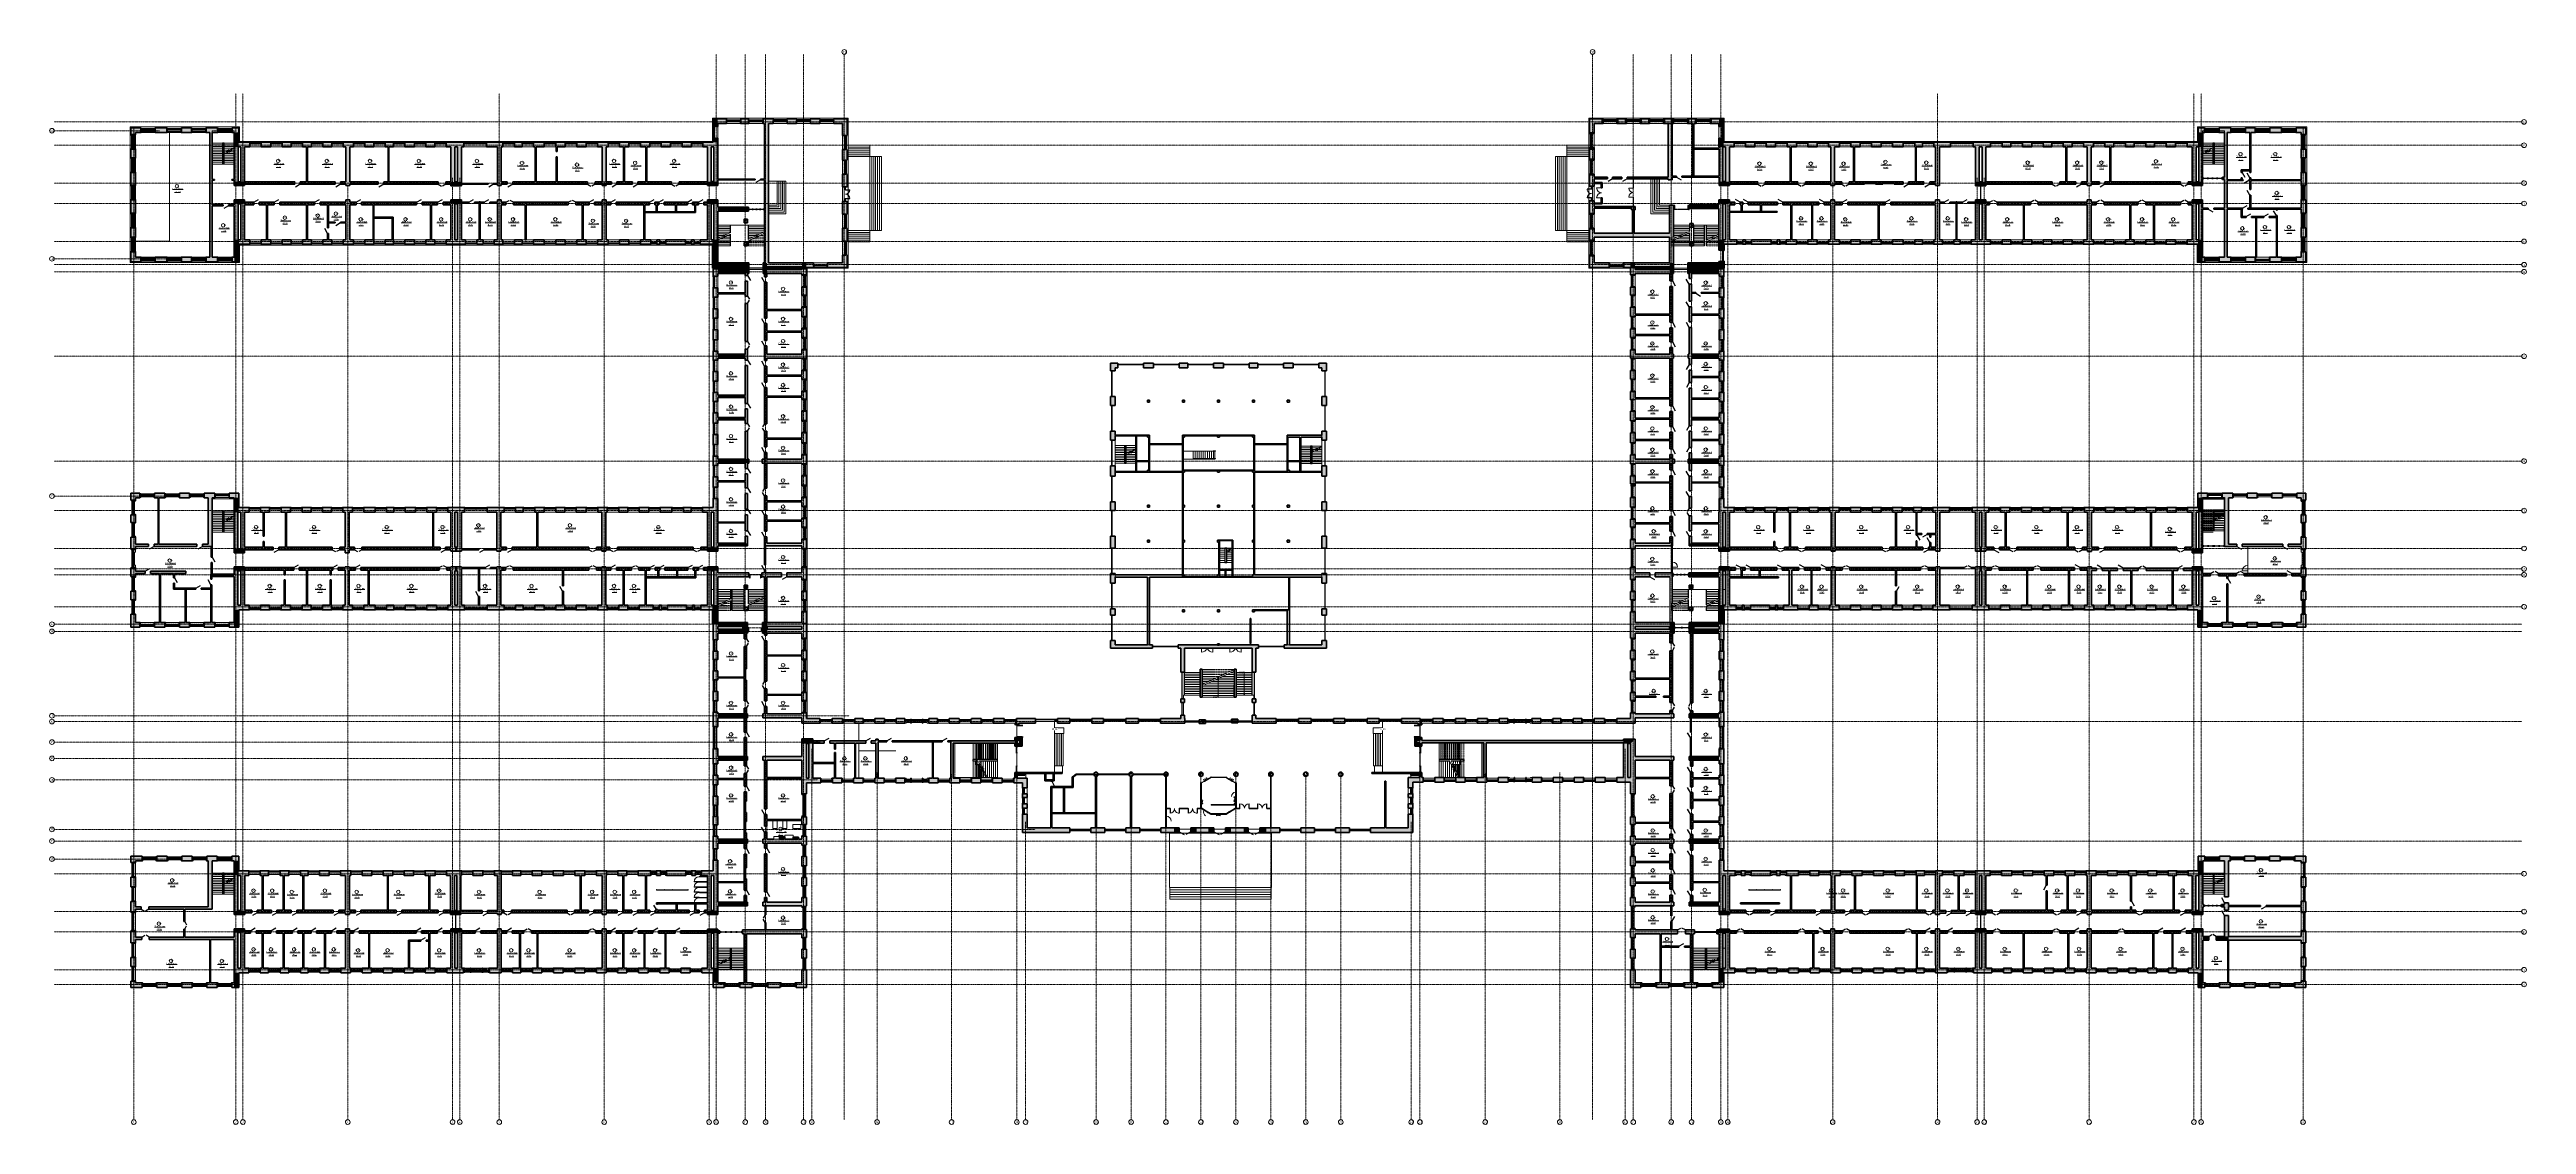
# Model space of a CAD drawing. Header units: millimetres. Extents: x -13853 to 411335, y -23261 to 161252.
import ezdxf

# ---------------------------------------------------------------- set-up
doc = ezdxf.new("R2010")
doc.units = ezdxf.units.MM
doc.linetypes.add('ADSK_Линия сетки', pattern=[21, 12, -3, 3, -3])
doc.linetypes.add('ADSK_Сверху', pattern=[4.5, 3, -1.5])
for name, color, linetype, lineweight in [('Двери', 7, 'Continuous', 18), ('Импосты витража', 7, 'Continuous', 18), ('Каркас_Импост', 7, 'Continuous', 30), ('Лестницы', 7, 'Continuous', 18), ('Марки помещений', 7, 'Continuous', 18), ('Мебель', 7, 'Continuous', 18), ('Несущие колонны', 7, 'Continuous', 18), ('Обобщенные модели', 7, 'Continuous', 18), ('Ограждение', 7, 'Continuous', 18), ('Окна', 7, 'Continuous', 18), ('Оси', 7, 'Continuous', 9), ('Остекление', 7, 'Continuous', 30), ('Пандус', 7, 'Continuous', 18), ('Панели витража', 7, 'Continuous', 18), ('Панель', 7, 'Continuous', 30), ('Перекрытия', 7, 'Continuous', 18), ('Поручни', 7, 'Continuous', 18), ('Стены', 7, 'Continuous', 18), ('Стены разрез', 7, 'Continuous', 40), ('Стены штриховка', 7, 'Continuous', 18), ('Стрелки вверх', 7, 'Continuous', 18), ('Текст ВНИЗ', 7, 'Continuous', 18), ('Траектории лестницы', 7, 'Continuous', 30)]:
    doc.layers.add(name, color=color, linetype=linetype, lineweight=lineweight)
doc.layers.add('Линии', color=7, linetype='Continuous', lineweight=9, true_color=0x00a600)
doc.styles.add('GOST Common', font='GOST Common.ttf', dxfattribs={"height": 250})
doc.styles.add('GOST Common_1', font='GOST Common.ttf', dxfattribs={"width": 0.9, "height": 250})
doc.styles.add('GOST Common_2', font='GOST Common.ttf', dxfattribs={"width": 0.9, "height": 350})
pattern_1 = [(50, (0, 0), (728.7365, -63.7558), [76.2, -838.2]), (355, (0, 0), (-140.9716, 764.2276), [60.96, -670.56]), (100.451, (60.7, -5.3), (587.77, 700.4668), [64.76, -712.36]), (46.184, (0, 203.2), (1084.3162, -168.171), [114.3, -1257.3]), (96.636, (90.4, 189.2), (949.61, 989.71), [97.14, -1068.54]), (351.184, (0, 203.2), (949.6206, 989.701), [91.44, -1005.84]), (21, (101.6, 152.4), (606.4579, -409.0606), [76.2, -838.2]), (326, (101.6, 152.4), (247.2083, 736.753), [60.96, -670.56]), (71.451, (152.14, 118.3), (853.6683, 327.6855), [64.76, -712.36]), (37.5, (0, 0), (12.3547, 338.22012), [6.706, -655.726, 6.706, -674.014, -673.1]), (37.5, (0, 0), (12.3547, 338.22012), [-1343.152, 6.706, -666.394]), (7.5, (0, 0), (267.27887, 400.72213), [6.706, -381.406, 6.706, -640.486, -256.54]), (7.5, (0, 0), (267.27887, 400.72213), [-1035.304, 6.706, -249.834]), (327.5, (-226.57, 0), (542.36333, -22.91534), [6.706, -247.294, 6.706, -785.774, -1051.56]), (327.5, (-226.57, 0), (542.36333, -22.91534), [-1046.48, 6.706, -1044.854]), (317.5, (-328.17, 0), (592.51696, 101.7071), [6.706, -323.494, 6.706, -519.582, -746.76]), (317.5, (-328.17, 0), (592.51696, 101.7071), [-856.488, 6.706, -740.054])]
pattern_2 = [(45, (0, 0), (84.18955, 308.69595), [396.875, -79.375, 3.353, -76.022])]

# ---------------------------------------------------------------- blocks, each defined once
blk = doc.blocks.new('Ограждение - Ограждение-187630-001_Весь этаж')
at = {"layer": 'Ограждение', "linetype": 'ADSK_Сверху'}
for p, q in [((106076, 65834), (106076, 64954)), ((106106, 64954), (106076, 64954)), ((106086, 65835), (106086, 64954)), ((106136, 64954), (106086, 64954)), ((106091, 65837), (106091, 64954)), ((106131, 64954), (106091, 64954)), ((106106, 65844), (106106, 64954)), ((106131, 65856), (106131, 64954)), ((106136, 65858), (106136, 64954))]:
    blk.add_line(p, q, dxfattribs=at)
at = {"layer": 'Поручни'}
for p, q in [((106076, 68554), (106091, 68554)), ((106076, 68554), (106076, 66084)), ((106091, 68554), (106131, 68554)), ((106091, 68554), (106091, 66087)), ((106131, 68554), (106136, 68554)), ((106131, 68554), (106131, 66106)), ((106136, 68554), (106136, 66108)), ((106076, 66084), (106086, 66084)), ((106076, 66084), (106086, 66084)), ((106086, 66088), (106086, 66085)), ((106086, 66085), (106091, 66087)), ((106086, 66084), (106091, 66087)), ((106086, 66084), (106091, 66087)), ((106091, 66087), (106131, 66106)), ((106091, 66087), (106131, 66106)), ((106091, 66087), (106131, 66106)), ((106131, 66106), (106136, 66108))]:
    blk.add_line(p, q, dxfattribs=at)
blk = doc.blocks.new('Ограждение - Ограждение-187785-001_Весь этаж')
at = {"layer": 'Ограждение', "linetype": 'ADSK_Сверху'}
for p, q in [((103021, 66667), (103021, 64944)), ((103071, 64944), (103021, 64944)), ((103026, 66669), (103026, 64944)), ((103066, 64944), (103026, 64944)), ((103051, 66681), (103051, 64944)), ((103081, 64944), (103051, 64944)), ((103066, 66688), (103066, 64944)), ((103071, 66690), (103071, 64944)), ((103081, 66691), (103081, 64944))]:
    blk.add_line(p, q, dxfattribs=at)
at = {"layer": 'Поручни'}
for p, q in [((103021, 68544), (103026, 68544)), ((103021, 68544), (103021, 66917)), ((103026, 68544), (103066, 68544)), ((103026, 68544), (103026, 66919)), ((103066, 68544), (103081, 68544)), ((103066, 68544), (103066, 66938)), ((103081, 68544), (103081, 66941)), ((103021, 66917), (103026, 66919)), ((103026, 66919), (103066, 66938)), ((103026, 66919), (103066, 66938)), ((103026, 66919), (103066, 66938)), ((103066, 66938), (103072, 66941)), ((103066, 66938), (103072, 66941)), ((103072, 66941), (103081, 66941)), ((103072, 66941), (103081, 66941))]:
    blk.add_line(p, q, dxfattribs=at)
blk = doc.blocks.new('Ограждение - Ограждение-190798-001_Весь этаж')
at = {"layer": 'Ограждение', "linetype": 'ADSK_Сверху'}
for p, q in [((106076, 128410), (106076, 127531)), ((106086, 128411), (106086, 127531)), ((106091, 128413), (106091, 127531)), ((106106, 128420), (106106, 127531)), ((106131, 128432), (106131, 127531)), ((106136, 128434), (106136, 127531)), ((106106, 127531), (106076, 127531)), ((106136, 127531), (106086, 127531)), ((106131, 127531), (106091, 127531))]:
    blk.add_line(p, q, dxfattribs=at)
at = {"layer": 'Поручни'}
for p, q in [((106076, 131131), (106091, 131131)), ((106076, 131131), (106076, 128660)), ((106076, 128660), (106086, 128660)), ((106076, 128660), (106086, 128660)), ((106086, 128664), (106086, 128661)), ((106086, 128661), (106091, 128663)), ((106086, 128660), (106091, 128663)), ((106086, 128660), (106091, 128663)), ((106091, 131131), (106131, 131131)), ((106091, 131131), (106091, 128663)), ((106091, 128663), (106131, 128682)), ((106091, 128663), (106131, 128682)), ((106091, 128663), (106131, 128682)), ((106131, 131131), (106136, 131131)), ((106131, 131131), (106131, 128682)), ((106131, 128682), (106136, 128684)), ((106136, 131131), (106136, 128684))]:
    blk.add_line(p, q, dxfattribs=at)
blk = doc.blocks.new('Ограждение - Ограждение-190879-001_Весь этаж')
at = {"layer": 'Ограждение', "linetype": 'ADSK_Сверху'}
for p, q in [((102990, 129560), (102990, 127531)), ((102995, 129563), (102995, 127531)), ((103020, 129574), (103020, 127531)), ((103035, 129581), (103035, 127531)), ((103040, 129584), (103040, 127531)), ((103050, 129584), (103050, 127531)), ((103040, 127531), (102990, 127531)), ((103035, 127531), (102995, 127531)), ((103050, 127531), (103020, 127531))]:
    blk.add_line(p, q, dxfattribs=at)
at = {"layer": 'Поручни'}
for p, q in [((102990, 131131), (102995, 131131)), ((102990, 131131), (102990, 129810)), ((102990, 129810), (102995, 129813)), ((102995, 131131), (103035, 131131)), ((102995, 131131), (102995, 129813)), ((102995, 129813), (103035, 129831)), ((102995, 129813), (103035, 129831)), ((102995, 129813), (103035, 129831)), ((103035, 131131), (103050, 131131)), ((103035, 131131), (103035, 129831)), ((103035, 129831), (103040, 129834)), ((103035, 129831), (103040, 129834)), ((103040, 129834), (103050, 129834)), ((103040, 129834), (103050, 129834)), ((103050, 131131), (103050, 129834))]:
    blk.add_line(p, q, dxfattribs=at)
blk = doc.blocks.new('ИРНИТУ-Окно-ГОСТ23166-99_4_2_Створки - 1920 x 2350-763711-001_Весь этаж')
at = {"layer": 'Каркас_Импост'}
for p, q in [((-1018.1, -100), (941.9, -100)), ((-1018.1, -220), (-1018.1, -100)), ((-1018.1, -100), (-983.1, -100)), ((-1018.1, -220), (941.9, -220)), ((-1018.1, -220), (-983.1, -220)), ((941.9, -100), (906.9, -100)), ((941.9, -220), (906.9, -220)), ((941.9, -220), (941.9, -100))]:
    blk.add_line(p, q, dxfattribs=at)
blk = doc.blocks.new('Ограждение - Ограждение-218745-001_Весь этаж')
at = {"layer": 'Поручни'}
for p, q in [((102966, 5356), (102966, 3378)), ((102971, 5358), (102971, 3378)), ((103011, 5375), (103011, 3373)), ((103026, 5379), (103026, 3388)), ((103176, 6978), (103191, 6978)), ((103176, 3388), (103176, 6978)), ((103191, 6978), (103231, 6978)), ((103191, 3373), (103191, 6978)), ((103231, 6978), (103236, 6978)), ((103231, 3333), (103231, 6978)), ((103236, 3328), (103236, 6978)), ((102966, 3378), (102966, 3328)), ((102966, 3328), (103236, 3328)), ((102971, 3378), (102971, 3333)), ((102971, 3333), (103231, 3333)), ((102996, 3375), (102996, 3358)), ((103011, 3373), (103191, 3373)), ((103026, 3388), (103176, 3388))]:
    blk.add_line(p, q, dxfattribs=at)
blk = doc.blocks.new('Ограждение - Ограждение-221464-001_Весь этаж')
at = {"layer": 'Ограждение', "linetype": 'ADSK_Сверху'}
for p, q in [((15816, 19938), (15816, 16287)), ((16116, 19938), (15816, 19938)), ((15821, 19933), (15821, 16287)), ((16111, 19933), (15821, 19933)), ((15846, 19908), (15846, 16287)), ((16086, 19908), (15846, 19908)), ((15861, 19893), (15861, 16287)), ((16071, 19893), (15861, 19893)), ((15866, 19888), (15866, 16287)), ((16066, 19888), (15866, 19888)), ((15876, 19878), (15876, 16287)), ((16056, 19878), (15876, 19878)), ((16056, 18218), (16056, 19878)), ((16066, 18218), (16066, 19888)), ((16071, 18220), (16071, 19893)), ((16086, 18227), (16086, 19908)), ((16111, 19887), (16111, 19933)), ((16111, 18239), (16111, 19887)), ((16116, 19887), (16116, 19938)), ((16116, 18241), (16116, 19887)), ((15866, 16287), (15816, 16287)), ((15861, 16287), (15821, 16287)), ((15876, 16287), (15846, 16287))]:
    blk.add_line(p, q, dxfattribs=at)
at = {"layer": 'Поручни'}
for p, q in [((16066, 17968), (16056, 17968)), ((16066, 17968), (16056, 17968)), ((16056, 16287), (16056, 17968)), ((16071, 17970), (16066, 17968)), ((16071, 17970), (16066, 17968)), ((16111, 17989), (16071, 17970)), ((16111, 17989), (16071, 17970)), ((16111, 17989), (16071, 17970)), ((16071, 16287), (16071, 17970)), ((16116, 17991), (16111, 17989)), ((16111, 16287), (16111, 17989)), ((16116, 16287), (16116, 17991)), ((16071, 16287), (16056, 16287)), ((16111, 16287), (16071, 16287)), ((16116, 16287), (16111, 16287))]:
    blk.add_line(p, q, dxfattribs=at)
blk = doc.blocks.new('Ограждение - Ограждение-221491-001_Весь этаж')
at = {"layer": 'Поручни'}
for p, q in [((15816, 19938), (15816, 16287)), ((16116, 19938), (15816, 19938)), ((15821, 19933), (15821, 16287)), ((16111, 19933), (15821, 19933)), ((15861, 19893), (15861, 16287)), ((16071, 19893), (15861, 19893)), ((15876, 19878), (15876, 16287)), ((16056, 19878), (15876, 19878)), ((16056, 17968), (16056, 19878)), ((16071, 17972), (16071, 19893)), ((16086, 19891), (16086, 19908)), ((16111, 19887), (16111, 19933)), ((16111, 17989), (16111, 19887)), ((16116, 19887), (16116, 19938)), ((16116, 17991), (16116, 19887)), ((15821, 16287), (15816, 16287)), ((15861, 16287), (15821, 16287)), ((15876, 16287), (15861, 16287))]:
    blk.add_line(p, q, dxfattribs=at)
blk = doc.blocks.new('Ограждение - Ограждение-223834-001_Весь этаж')
at = {"layer": 'Ограждение', "linetype": 'ADSK_Сверху'}
for p, q in [((15816, 145248), (15816, 141598)), ((16116, 145248), (15816, 145248)), ((15821, 145243), (15821, 141598)), ((16111, 145243), (15821, 145243)), ((15846, 145218), (15846, 141598)), ((16086, 145218), (15846, 145218)), ((15861, 145203), (15861, 141598)), ((16071, 145203), (15861, 145203)), ((15866, 145198), (15866, 141598)), ((16066, 145198), (15866, 145198)), ((15876, 145188), (15876, 141598)), ((16056, 145188), (15876, 145188)), ((16056, 143528), (16056, 145188)), ((16066, 143529), (16066, 145198)), ((16071, 143531), (16071, 145203)), ((16086, 143538), (16086, 145218)), ((16111, 145198), (16111, 145243)), ((16111, 143550), (16111, 145198)), ((16116, 145198), (16116, 145248)), ((16116, 143552), (16116, 145198)), ((15866, 141598), (15816, 141598)), ((15861, 141598), (15821, 141598)), ((15876, 141598), (15846, 141598))]:
    blk.add_line(p, q, dxfattribs=at)
at = {"layer": 'Поручни'}
for p, q in [((16066, 143278), (16056, 143278)), ((16066, 143278), (16056, 143278)), ((16056, 141598), (16056, 143278)), ((16071, 141598), (16056, 141598)), ((16071, 143281), (16066, 143278)), ((16071, 143281), (16066, 143278)), ((16111, 143300), (16071, 143281)), ((16111, 143300), (16071, 143281)), ((16111, 143300), (16071, 143281)), ((16071, 141598), (16071, 143281)), ((16111, 141598), (16071, 141598)), ((16116, 143302), (16111, 143300)), ((16111, 141598), (16111, 143300)), ((16116, 141598), (16111, 141598)), ((16116, 141598), (16116, 143302))]:
    blk.add_line(p, q, dxfattribs=at)
blk = doc.blocks.new('Ограждение - Ограждение-224765-001_Весь этаж')
at = {"layer": 'Поручни'}
for p, q in [((15816, 145248), (15816, 141598)), ((16116, 145248), (15816, 145248)), ((15821, 145243), (15821, 141598)), ((16111, 145243), (15821, 145243)), ((15861, 145203), (15861, 141598)), ((16071, 145203), (15861, 145203)), ((15876, 145188), (15876, 141598)), ((16056, 145188), (15876, 145188)), ((16056, 143278), (16056, 145188)), ((16071, 143283), (16071, 145203)), ((16086, 145201), (16086, 145218)), ((16111, 145198), (16111, 145243)), ((16111, 143300), (16111, 145198)), ((16116, 145198), (16116, 145248)), ((16116, 143302), (16116, 145198)), ((15821, 141598), (15816, 141598)), ((15861, 141598), (15821, 141598)), ((15876, 141598), (15861, 141598))]:
    blk.add_line(p, q, dxfattribs=at)
blk = doc.blocks.new('Ограждение - Ограждение-225416-001_Весь этаж')
at = {"layer": 'Ограждение', "linetype": 'ADSK_Сверху'}
for p, q in [((15816, 82078), (15816, 78428)), ((16116, 82078), (15816, 82078)), ((15821, 82073), (15821, 78428)), ((16111, 82073), (15821, 82073)), ((15846, 82048), (15846, 78428)), ((16086, 82048), (15846, 82048)), ((15861, 82033), (15861, 78428)), ((16071, 82033), (15861, 82033)), ((15866, 82028), (15866, 78428)), ((16066, 82028), (15866, 82028)), ((15876, 82018), (15876, 78428)), ((16056, 82018), (15876, 82018)), ((16056, 80358), (16056, 82018)), ((16066, 80358), (16066, 82028)), ((16071, 80361), (16071, 82033)), ((16086, 80368), (16086, 82048)), ((16111, 82028), (16111, 82073)), ((16111, 80379), (16111, 82028)), ((16116, 82028), (16116, 82078)), ((16116, 80382), (16116, 82028)), ((15866, 78428), (15816, 78428)), ((15861, 78428), (15821, 78428)), ((15876, 78428), (15846, 78428))]:
    blk.add_line(p, q, dxfattribs=at)
at = {"layer": 'Поручни'}
for p, q in [((16066, 80108), (16056, 80108)), ((16066, 80108), (16056, 80108)), ((16056, 78428), (16056, 80108)), ((16071, 78428), (16056, 78428)), ((16071, 80111), (16066, 80108)), ((16071, 80111), (16066, 80108)), ((16111, 80129), (16071, 80111)), ((16111, 80129), (16071, 80111)), ((16111, 80129), (16071, 80111)), ((16071, 78428), (16071, 80111)), ((16111, 78428), (16071, 78428)), ((16116, 80132), (16111, 80129)), ((16111, 78428), (16111, 80129)), ((16116, 78428), (16111, 78428)), ((16116, 78428), (16116, 80132))]:
    blk.add_line(p, q, dxfattribs=at)
blk = doc.blocks.new('Ограждение - Ограждение-227097-001_Весь этаж')
at = {"layer": 'Поручни'}
for p, q in [((15816, 82078), (15816, 78428)), ((16116, 82078), (15816, 82078)), ((15821, 82073), (15821, 78428)), ((16111, 82073), (15821, 82073)), ((15861, 82033), (15861, 78428)), ((16071, 82033), (15861, 82033)), ((15876, 82018), (15876, 78428)), ((16056, 82018), (15876, 82018)), ((16056, 80108), (16056, 82018)), ((16071, 80113), (16071, 82033)), ((16086, 82031), (16086, 82048)), ((16111, 82028), (16111, 82073)), ((16111, 80129), (16111, 82028)), ((16116, 82028), (16116, 82078)), ((16116, 80132), (16116, 82028)), ((15821, 78428), (15816, 78428)), ((15861, 78428), (15821, 78428)), ((15876, 78428), (15861, 78428))]:
    blk.add_line(p, q, dxfattribs=at)
blk = doc.blocks.new('Ограждение - Ограждение-229829-001_Весь этаж')
at = {"layer": 'Ограждение', "linetype": 'ADSK_Сверху'}
for p, q in [((144639, 39434), (148890, 39434)), ((144639, 39113), (144639, 39434)), ((144690, 39113), (144639, 39113)), ((144644, 39429), (148890, 39429)), ((144644, 39118), (144644, 39429)), ((144690, 39118), (144644, 39118)), ((144669, 39404), (148890, 39404)), ((144669, 39143), (144669, 39404)), ((145535, 39143), (144669, 39143)), ((144684, 39389), (148890, 39389)), ((144684, 39158), (144684, 39389)), ((145528, 39158), (144684, 39158)), ((144689, 39384), (148890, 39384)), ((144689, 39163), (144689, 39384)), ((145525, 39163), (144689, 39163)), ((145546, 39118), (144690, 39118)), ((145549, 39113), (144690, 39113)), ((144699, 39374), (148890, 39374)), ((144699, 39173), (144699, 39374)), ((145525, 39173), (144699, 39173)), ((148890, 39434), (148890, 39384)), ((148890, 39429), (148890, 39389)), ((148890, 39404), (148890, 39374))]:
    blk.add_line(p, q, dxfattribs=at)
at = {"layer": 'Поручни'}
for p, q in [((145775, 39173), (145775, 39164)), ((145775, 39173), (145775, 39164)), ((148890, 39173), (145775, 39173)), ((145775, 39164), (145778, 39158)), ((145775, 39164), (145778, 39158)), ((145775, 39163), (145778, 39158)), ((145778, 39163), (145775, 39163)), ((145778, 39158), (145796, 39118)), ((145778, 39158), (145796, 39118)), ((145778, 39158), (145796, 39118)), ((148890, 39158), (145778, 39158)), ((145796, 39118), (145799, 39113)), ((148890, 39118), (145796, 39118)), ((148890, 39113), (145799, 39113)), ((148890, 39173), (148890, 39158)), ((148890, 39158), (148890, 39118)), ((148890, 39118), (148890, 39113))]:
    blk.add_line(p, q, dxfattribs=at)
blk = doc.blocks.new('Ограждение - Ограждение-230505-001_Весь этаж')
at = {"layer": 'Поручни'}
for p, q in [((145239, 39434), (148890, 39434)), ((145239, 38456), (145239, 39434)), ((145290, 38456), (145239, 38456)), ((145244, 39429), (148890, 39429)), ((145244, 38461), (145244, 39429)), ((145290, 38461), (145244, 38461)), ((145286, 38486), (145269, 38486)), ((145284, 39389), (148890, 39389)), ((145284, 38501), (145284, 39389)), ((146084, 38501), (145284, 38501)), ((146103, 38461), (145290, 38461)), ((146105, 38456), (145290, 38456)), ((145299, 39374), (148890, 39374)), ((145299, 38516), (145299, 39374)), ((146077, 38516), (145299, 38516)), ((148890, 39434), (148890, 39429)), ((148890, 39429), (148890, 39389)), ((148890, 39389), (148890, 39374))]:
    blk.add_line(p, q, dxfattribs=at)
blk = doc.blocks.new('Ограждение - Ограждение-231749-001_Весь этаж')
at = {"layer": 'Ограждение', "linetype": 'ADSK_Сверху'}
for p, q in [((102966, 5106), (102966, 3378)), ((102971, 5108), (102971, 3378)), ((102996, 5120), (102996, 3358)), ((103011, 5127), (103011, 3373)), ((103016, 5129), (103016, 3378)), ((103026, 5129), (103026, 3388)), ((103176, 6978), (103206, 6978)), ((103176, 3388), (103176, 6978)), ((103186, 6978), (103236, 6978)), ((103186, 3378), (103186, 6978)), ((103191, 6978), (103231, 6978)), ((103191, 3373), (103191, 6978)), ((103206, 3358), (103206, 6978)), ((103231, 3333), (103231, 6978)), ((103236, 3328), (103236, 6978)), ((102966, 3378), (102966, 3328)), ((102966, 3328), (103236, 3328)), ((102971, 3378), (102971, 3333)), ((102971, 3333), (103231, 3333)), ((102996, 3358), (103206, 3358)), ((103011, 3373), (103191, 3373)), ((103016, 3378), (103186, 3378)), ((103026, 3388), (103176, 3388))]:
    blk.add_line(p, q, dxfattribs=at)
at = {"layer": 'Поручни'}
for p, q in [((102966, 6978), (102971, 6978)), ((102966, 6978), (102966, 5356)), ((102966, 5356), (102971, 5358)), ((102971, 6978), (103011, 6978)), ((102971, 6978), (102971, 5358)), ((102971, 5358), (103011, 5377)), ((102971, 5358), (103011, 5377)), ((102971, 5358), (103011, 5377)), ((103011, 6978), (103026, 6978)), ((103011, 6978), (103011, 5377)), ((103011, 5377), (103016, 5379)), ((103011, 5377), (103016, 5379)), ((103016, 5379), (103026, 5379)), ((103016, 5379), (103026, 5379)), ((103026, 6978), (103026, 5379))]:
    blk.add_line(p, q, dxfattribs=at)
blk = doc.blocks.new('Ограждение - Ограждение-254460-001_Весь этаж')
at = {"layer": 'Ограждение', "linetype": 'ADSK_Сверху'}
for p, q in [((224705, 39384), (224705, 39434)), ((228955, 39434), (224705, 39434)), ((224705, 39389), (224705, 39429)), ((228950, 39429), (224705, 39429)), ((224705, 39374), (224705, 39404)), ((228925, 39404), (224705, 39404)), ((228910, 39389), (224705, 39389)), ((228905, 39384), (224705, 39384)), ((228895, 39374), (224705, 39374)), ((226740, 39173), (228895, 39173)), ((226741, 39163), (228905, 39163)), ((226743, 39158), (228910, 39158)), ((226750, 39143), (228925, 39143)), ((226762, 39118), (228905, 39118)), ((226764, 39113), (228905, 39113)), ((228895, 39173), (228895, 39374)), ((228905, 39163), (228905, 39384)), ((228905, 39118), (228950, 39118)), ((228905, 39113), (228955, 39113)), ((228910, 39158), (228910, 39389)), ((228925, 39143), (228925, 39404)), ((228950, 39118), (228950, 39429)), ((228955, 39113), (228955, 39434))]:
    blk.add_line(p, q, dxfattribs=at)
at = {"layer": 'Поручни'}
for p, q in [((224705, 39173), (226490, 39173)), ((224705, 39158), (224705, 39173)), ((224705, 39158), (226493, 39158)), ((224705, 39118), (224705, 39158)), ((224705, 39113), (224705, 39118)), ((224705, 39118), (226512, 39118)), ((224705, 39113), (226514, 39113)), ((226490, 39164), (226490, 39173)), ((226490, 39164), (226490, 39173)), ((226493, 39158), (226490, 39164)), ((226493, 39158), (226490, 39164)), ((226512, 39118), (226493, 39158)), ((226512, 39118), (226493, 39158)), ((226512, 39118), (226493, 39158)), ((226514, 39113), (226512, 39118))]:
    blk.add_line(p, q, dxfattribs=at)
blk = doc.blocks.new('Ограждение - Ограждение-254482-001_Весь этаж')
at = {"layer": 'Поручни'}
for p, q in [((224705, 39429), (224705, 39434)), ((228355, 39434), (224705, 39434)), ((224705, 39389), (224705, 39429)), ((228350, 39429), (224705, 39429)), ((224705, 39374), (224705, 39389)), ((228310, 39389), (224705, 39389)), ((228295, 39374), (224705, 39374)), ((226792, 38516), (228295, 38516)), ((226799, 38501), (228310, 38501)), ((226818, 38461), (228305, 38461)), ((226820, 38456), (228305, 38456)), ((228295, 38516), (228295, 39374)), ((228305, 38461), (228350, 38461)), ((228305, 38456), (228355, 38456)), ((228308, 38486), (228325, 38486)), ((228310, 38501), (228310, 39389)), ((228350, 38461), (228350, 39429)), ((228355, 38456), (228355, 39434))]:
    blk.add_line(p, q, dxfattribs=at)
blk = doc.blocks.new('Системная панель - ADSK_Cтеклопакет_25-731691-001_Весь этаж')
at = {"layer": 'Панели витража'}
for p, q in [((312.5, 12.5), (-312.5, 12.5)), ((-312.5, 12.5), (-312.5, -12.5)), ((312.5, -12.5), (312.5, 12.5)), ((-312.5, -12.5), (312.5, -12.5))]:
    blk.add_line(p, q, dxfattribs=at)
blk = doc.blocks.new('Системная панель - ADSK_Cтеклопакет_25-705776-001_Весь этаж')
at = {"layer": 'Панели витража'}
for p, q in [((525, 12.5), (-525, 12.5)), ((-525, 12.5), (-525, -12.5)), ((525, -12.5), (525, 12.5)), ((-525, -12.5), (525, -12.5))]:
    blk.add_line(p, q, dxfattribs=at)
blk = doc.blocks.new('Бетон-Круглого сечения-Колонна - 750 мм-276543-001_Весь этаж')
at = {"layer": 'Несущие колонны', "lineweight": 9}
h = blk.add_hatch(dxfattribs=at)
h.set_pattern_fill('FP_1', color=256, style=0, pattern_type=2)
h.set_pattern_definition([(50, (-171795.95, -36857.4), (728.7365, -63.7558), [76.2, -838.2]), (355, (-171795.95, -36857.4), (-140.9716, 764.2276), [60.96, -670.56]), (100.451, (-171735.2, -36862.7), (587.77, 700.4668), [64.76, -712.36]), (46.184, (-171795.95, -36654.2), (1084.3162, -168.171), [114.3, -1257.3]), (96.636, (-171705.6, -36668.2), (949.61, 989.71), [97.14, -1068.54]), (351.184, (-171796, -36654.2), (949.6206, 989.701), [91.44, -1005.84]), (21, (-171694.35, -36705), (606.4579, -409.0606), [76.2, -838.2]), (326, (-171694.35, -36705), (247.2083, 736.753), [60.96, -670.56]), (71.451, (-171643.8, -36739.1), (853.6683, 327.6855), [64.76, -712.36]), (37.5, (-171795.95, -36857.38), (12.3547, 338.2201), [6.706, -655.726, 6.706, -674.014, -673.1]), (37.5, (-171795.95, -36857.38), (12.3547, 338.2201), [-1343.152, 6.706, -666.394]), (7.5, (-171795.95, -36857.38), (267.2789, 400.7221), [6.706, -381.406, 6.706, -640.486, -256.54]), (7.5, (-171795.95, -36857.38), (267.2789, 400.7221), [-1035.304, 6.706, -249.834]), (327.5, (-172022.52, -36857.38), (542.36333, -22.91534), [6.706, -247.294, 6.706, -1837.334]), (327.5, (-172022.52, -36857.38), (542.36333, -22.91534), [-260.706, -785.774, 6.706, -1044.854]), (317.5, (-172124.1, -36857.4), (592.517, 101.7071), [6.706, -323.494, 6.706, -1266.342]), (317.5, (-172124.1, -36857.4), (592.517, 101.7071), [-336.906, -519.582, 6.706, -740.054])])
h.paths.add_polyline_path([(0, -375), (65, -369), (128, -352), (188, -325), (241, -287), (287, -241), (325, -187), (352, -128), (369, -65), (375, 0), (369, 65), (352, 128), (325, 188), (287, 241), (241, 287), (188, 325), (128, 352), (65, 369), (0, 375), (-65, 369), (-128, 352), (-187, 325), (-241, 287), (-287, 241), (-325, 188), (-352, 128), (-369, 65), (-375, 0), (-369, -65), (-352, -128), (-325, -187), (-287, -241), (-241, -287), (-187, -325), (-128, -352), (-65, -369)], flags=0)
at = {"layer": 'Несущие колонны', "lineweight": 40}
for start, end in [(360, 180), (180, 360)]:
    blk.add_arc((0, 0), 375, start, end, dxfattribs=at)
blk = doc.blocks.new('Бетон-Круглого сечения-Колонна - 750 мм-V1-001_Весь этаж')
at = {"layer": 'Несущие колонны', "lineweight": 9}
h = blk.add_hatch(dxfattribs=at)
h.set_pattern_fill('FP_2', color=256, style=0, pattern_type=2)
h.set_pattern_definition([(50, (-165795.95, -36857.4), (728.7365, -63.7558), [76.2, -838.2]), (355, (-165795.95, -36857.4), (-140.9716, 764.2276), [60.96, -670.56]), (100.451, (-165735.2, -36862.7), (587.77, 700.4668), [64.76, -712.36]), (46.184, (-165795.95, -36654.2), (1084.3162, -168.171), [114.3, -1257.3]), (96.636, (-165705.6, -36668.2), (949.61, 989.71), [97.14, -1068.54]), (351.184, (-165796, -36654.2), (949.6206, 989.701), [91.44, -1005.84]), (21, (-165694.35, -36705), (606.4579, -409.0606), [76.2, -838.2]), (326, (-165694.35, -36705), (247.2083, 736.753), [60.96, -670.56]), (71.451, (-165643.8, -36739.1), (853.6683, 327.6855), [64.76, -712.36]), (37.5, (-165795.95, -36857.38), (12.3547, 338.2201), [6.706, -655.726, 6.706, -674.014, -673.1]), (37.5, (-165795.95, -36857.38), (12.3547, 338.2201), [-1343.152, 6.706, -666.394]), (7.5, (-165795.95, -36857.38), (267.2789, 400.7221), [6.706, -381.406, 6.706, -640.486, -256.54]), (7.5, (-165795.95, -36857.38), (267.2789, 400.7221), [-1035.304, 6.706, -249.834]), (327.5, (-166022.52, -36857.38), (542.36333, -22.91534), [6.706, -247.294, 6.706, -1837.334]), (327.5, (-166022.52, -36857.38), (542.36333, -22.91534), [-260.706, -785.774, 6.706, -1044.854]), (317.5, (-166124.1, -36857.4), (592.517, 101.7071), [6.706, -323.494, 6.706, -1266.342]), (317.5, (-166124.1, -36857.4), (592.517, 101.7071), [-336.906, -519.582, 6.706, -740.054])])
h.paths.add_polyline_path([(0, -375), (65, -369), (128, -352), (188, -325), (241, -287), (287, -241), (325, -187), (352, -128), (369, -65), (375, 0), (369, 65), (352, 128), (325, 188), (287, 241), (241, 287), (188, 325), (128, 352), (65, 369), (0, 375), (-65, 369), (-128, 352), (-187, 325), (-241, 287), (-287, 241), (-325, 188), (-352, 128), (-369, 65), (-375, 0), (-369, -65), (-352, -128), (-325, -187), (-287, -241), (-241, -287), (-187, -325), (-128, -352), (-65, -369)], flags=0)
at = {"layer": 'Несущие колонны', "lineweight": 40}
for start, end in [(360, 180), (180, 360)]:
    blk.add_arc((0, 0), 375, start, end, dxfattribs=at)
blk = doc.blocks.new('Бетон-Круглого сечения-Колонна - 750 мм-V2-001_Весь этаж')
at = {"layer": 'Несущие колонны', "lineweight": 9}
h = blk.add_hatch(dxfattribs=at)
h.set_pattern_fill('FP_3', color=256, style=0, pattern_type=2)
h.set_pattern_definition([(50, (-177795.95, -36857.4), (728.7365, -63.7558), [76.2, -838.2]), (355, (-177795.95, -36857.4), (-140.9716, 764.2276), [60.96, -670.56]), (100.451, (-177735.2, -36862.7), (587.77, 700.4668), [64.76, -712.36]), (46.184, (-177795.95, -36654.2), (1084.3162, -168.171), [114.3, -1257.3]), (96.636, (-177705.6, -36668.2), (949.61, 989.71), [97.14, -1068.54]), (351.184, (-177796, -36654.2), (949.6206, 989.701), [91.44, -1005.84]), (21, (-177694.35, -36705), (606.4579, -409.0606), [76.2, -838.2]), (326, (-177694.35, -36705), (247.2083, 736.753), [60.96, -670.56]), (71.451, (-177643.8, -36739.1), (853.6683, 327.6855), [64.76, -712.36]), (37.5, (-177795.95, -36857.38), (12.3547, 338.2201), [6.706, -655.726, 6.706, -674.014, -673.1]), (37.5, (-177795.95, -36857.38), (12.3547, 338.2201), [-1343.152, 6.706, -666.394]), (7.5, (-177795.95, -36857.38), (267.2789, 400.7221), [6.706, -381.406, 6.706, -640.486, -256.54]), (7.5, (-177795.95, -36857.38), (267.2789, 400.7221), [-1035.304, 6.706, -249.834]), (327.5, (-178022.52, -36857.38), (542.36333, -22.91534), [6.706, -247.294, 6.706, -1837.334]), (327.5, (-178022.52, -36857.38), (542.36333, -22.91534), [-260.706, -785.774, 6.706, -1044.854]), (317.5, (-178124.1, -36857.4), (592.517, 101.7071), [6.706, -323.494, 6.706, -1266.342]), (317.5, (-178124.1, -36857.4), (592.517, 101.7071), [-336.906, -519.582, 6.706, -740.054])])
h.paths.add_polyline_path([(0, -375), (65, -369), (128, -352), (188, -325), (241, -287), (287, -241), (325, -187), (352, -128), (369, -65), (375, 0), (369, 65), (352, 128), (325, 188), (287, 241), (241, 287), (188, 325), (128, 352), (65, 369), (0, 375), (-65, 369), (-128, 352), (-187, 325), (-241, 287), (-287, 241), (-325, 188), (-352, 128), (-369, 65), (-375, 0), (-369, -65), (-352, -128), (-325, -187), (-287, -241), (-241, -287), (-187, -325), (-128, -352), (-65, -369)], flags=0)
at = {"layer": 'Несущие колонны', "lineweight": 40}
for start, end in [(360, 180), (180, 360)]:
    blk.add_arc((0, 0), 375, start, end, dxfattribs=at)
blk = doc.blocks.new('Бетон-Круглого сечения-Колонна - 750 мм-V3-001_Весь этаж')
at = {"layer": 'Несущие колонны', "lineweight": 9}
h = blk.add_hatch(dxfattribs=at)
h.set_pattern_fill('FP_4', color=256, style=0, pattern_type=2)
h.set_pattern_definition([(50, (-183795.95, -36857.4), (728.7365, -63.7558), [76.2, -838.2]), (355, (-183795.95, -36857.4), (-140.9716, 764.2276), [60.96, -670.56]), (100.451, (-183735.2, -36862.7), (587.77, 700.4668), [64.76, -712.36]), (46.184, (-183795.95, -36654.2), (1084.3162, -168.171), [114.3, -1257.3]), (96.636, (-183705.6, -36668.2), (949.61, 989.71), [97.14, -1068.54]), (351.184, (-183796, -36654.2), (949.6206, 989.701), [91.44, -1005.84]), (21, (-183694.35, -36705), (606.4579, -409.0606), [76.2, -838.2]), (326, (-183694.35, -36705), (247.2083, 736.753), [60.96, -670.56]), (71.451, (-183643.8, -36739.1), (853.6683, 327.6855), [64.76, -712.36]), (37.5, (-183795.95, -36857.38), (12.3547, 338.22012), [6.706, -655.726, 6.706, -674.014, -673.1]), (37.5, (-183795.95, -36857.38), (12.3547, 338.22012), [-1343.152, 6.706, -666.394]), (7.5, (-183795.95, -36857.38), (267.2789, 400.7221), [6.706, -381.406, 6.706, -640.486, -256.54]), (7.5, (-183795.95, -36857.38), (267.2789, 400.7221), [-1035.304, 6.706, -249.834]), (327.5, (-184022.52, -36857.38), (542.36333, -22.91534), [6.706, -247.294, 6.706, -1837.334]), (327.5, (-184022.52, -36857.38), (542.36333, -22.91534), [-260.706, -785.774, 6.706, -1044.854]), (317.5, (-184124.1, -36857.4), (592.517, 101.7071), [6.706, -323.494, 6.706, -1266.342]), (317.5, (-184124.1, -36857.4), (592.517, 101.7071), [-336.906, -519.582, 6.706, -740.054])])
h.paths.add_polyline_path([(0, -375), (65, -369), (128, -352), (188, -325), (241, -287), (287, -241), (325, -187), (352, -128), (369, -65), (375, 0), (369, 65), (352, 128), (325, 188), (287, 241), (241, 287), (185, 326), (128, 352), (65, 369), (0, 375), (-65, 369), (-128, 352), (-187, 325), (-241, 287), (-287, 241), (-325, 188), (-352, 128), (-369, 65), (-375, 0), (-369, -65), (-352, -128), (-325, -187), (-287, -241), (-241, -287), (-187, -325), (-128, -352), (-65, -369)], flags=0)
at = {"layer": 'Несущие колонны', "lineweight": 40}
for start, end in [(360, 180), (180, 360)]:
    blk.add_arc((0, 0), 375, start, end, dxfattribs=at)
blk = doc.blocks.new('Прямоугольный импост - 50х150-732079-001_Весь этаж')
at = {"layer": 'Импосты витража'}
for p, q in [((-50, 75), (0, 75)), ((-50, -75), (-50, 75)), ((0, 75), (0, -75)), ((0, -75), (-50, -75))]:
    blk.add_line(p, q, dxfattribs=at)
blk = doc.blocks.new('Прямоугольный импост - 50х150-731680-001_Весь этаж')
at = {"layer": 'Импосты витража'}
for p, q in [((176242, 27270), (176242, 27295)), ((176242, 27295), (176867, 27295)), ((176242, 27145), (176242, 27170)), ((176242, 27145), (176867, 27145))]:
    blk.add_line(p, q, dxfattribs=at)
blk = doc.blocks.new('Прямоугольный импост - 50х150-731679-001_Весь этаж')
at = {"layer": 'Импосты витража'}
for p, q in [((174042, 27270), (174042, 27295)), ((174042, 27295), (175092, 27295)), ((174042, 27145), (174042, 27170)), ((174042, 27145), (175092, 27145)), ((175092, 27295), (175092, 27270)), ((175092, 27170), (175092, 27145))]:
    blk.add_line(p, q, dxfattribs=at)
blk = doc.blocks.new('Прямоугольный импост - 50х150-V4-001_Весь этаж')
at = {"layer": 'Импосты витража'}
for p, q in [((173367, 27295), (173992, 27295)), ((173367, 27145), (173992, 27145)), ((173992, 27295), (173992, 27270)), ((173992, 27170), (173992, 27145))]:
    blk.add_line(p, q, dxfattribs=at)
blk = doc.blocks.new('Прямоугольный импост - 50х150-732085-001_Весь этаж')
at = {"layer": 'Импосты витража'}
for p, q in [((0, 75), (-50, 75)), ((-50, 75), (-50, -75)), ((0, -75), (0, 75)), ((-50, -75), (0, -75))]:
    blk.add_line(p, q, dxfattribs=at)
blk = doc.blocks.new('ИРНИТУ-Окно-ГОСТ23166-99_4_2_Створки - 1920 x 2350-1081127-001_Весь этаж')
at = {"layer": 'Каркас_Импост'}
for p, q in [((-1008.1, -100), (931.9, -100)), ((-1008.1, -220), (-1008.1, -100)), ((-1008.1, -100), (-973.1, -100)), ((-1008.1, -220), (931.9, -220)), ((-1008.1, -220), (-973.1, -220)), ((931.9, -100), (896.9, -100)), ((931.9, -220), (916.9, -220)), ((931.9, -220), (931.9, -100))]:
    blk.add_line(p, q, dxfattribs=at)
blk = doc.blocks.new('ИРНИТУ-Окно-ГОСТ23166-99_4_2_Створки - 1920 x 2350-1081123-001_Весь этаж')
at = {"layer": 'Каркас_Импост'}
for p, q in [((-1008.1, -100), (931.9, -100)), ((-1008.1, -220), (-1008.1, -100)), ((-1008.1, -100), (-973.1, -100)), ((-1008.1, -220), (931.9, -220)), ((-1008.1, -220), (-993.1, -220)), ((931.9, -100), (896.9, -100)), ((931.9, -220), (896.9, -220)), ((931.9, -220), (931.9, -100))]:
    blk.add_line(p, q, dxfattribs=at)
blk = doc.blocks.new('ИРНИТУ-Окно-ГОСТ23166-99_4_2_Створки - 1920 x 2350-934199-001_Весь этаж')
at = {"layer": 'Каркас_Импост'}
for p, q in [((-1018.1, 220), (941.9, 220)), ((-1018.1, 220), (-1018.1, 100)), ((-1018.1, 220), (-983.1, 220)), ((-1018.1, 100), (941.9, 100)), ((-1018.1, 100), (-983.1, 100)), ((941.9, 220), (906.9, 220)), ((941.9, 100), (906.9, 100)), ((941.9, 220), (941.9, 100))]:
    blk.add_line(p, q, dxfattribs=at)
blk = doc.blocks.new('ИРНИТУ-Окно-ГОСТ23166-99_2_1_Створка - 1000 x 2350-1080710-001_Весь этаж')
at = {"layer": 'Каркас_Импост'}
for p, q in [((-1018.1, 220), (21.9, 220)), ((-1018.1, 220), (-1018.1, 20)), ((-1018.1, 220), (-983.1, 220)), ((-1018.1, 20), (21.9, 20)), ((-1018.1, 20), (-983.1, 20)), ((21.9, 220), (-13.1, 220)), ((21.9, 20), (-13.1, 20)), ((21.9, 220), (21.9, 20))]:
    blk.add_line(p, q, dxfattribs=at)
blk = doc.blocks.new('ИРНИТУ-Окно-ГОСТ23166-99_2_1_Створка - 1000 x 1800-942833-001_Весь этаж')
at = {"layer": 'Каркас_Импост'}
for p, q in [((-1018.1, 270), (21.9, 270)), ((-1018.1, 270), (-1018.1, 70)), ((-1018.1, 270), (-983.1, 270)), ((-1018.1, 70), (21.9, 70)), ((-1018.1, 70), (-983.1, 70)), ((21.9, 270), (-13.1, 270)), ((21.9, 70), (-13.1, 70)), ((21.9, 270), (21.9, 70))]:
    blk.add_line(p, q, dxfattribs=at)
blk = doc.blocks.new('ИРНИТУ-Окно-ГОСТ23166-99_4_2_Створки - 1920 x 2350-287669-001_Весь этаж')
at = {"layer": 'Каркас_Импост'}
for p, q in [((-1018.1, 210), (941.9, 210)), ((-1018.1, 210), (-1018.1, 90)), ((-1018.1, 210), (-983.1, 210)), ((-1018.1, 90), (941.9, 90)), ((-1018.1, 90), (-983.1, 90)), ((941.9, 210), (906.9, 210)), ((941.9, 90), (906.9, 90)), ((941.9, 210), (941.9, 90))]:
    blk.add_line(p, q, dxfattribs=at)
blk = doc.blocks.new('ИРНИТУ-Окно-ГОСТ23166-99_6_3_Створки - 2350 x 2350-1081121-001_Весь этаж')
at = {"layer": 'Каркас_Импост'}
for p, q in [((-1233.1, -20), (1156.9, -20)), ((-1233.1, -220), (-1233.1, -20)), ((-1233.1, -20), (-1198.1, -20)), ((-1233.1, -220), (1156.9, -220)), ((-1233.1, -220), (-1198.1, -220)), ((1156.9, -20), (1121.9, -20)), ((1156.9, -220), (1121.9, -220)), ((1156.9, -220), (1156.9, -20))]:
    blk.add_line(p, q, dxfattribs=at)
blk = doc.blocks.new('ИРНИТУ-Окно-ГОСТ23166-99_2_1_Створка - 1000 x 2350-1081117-001_Весь этаж')
at = {"layer": 'Каркас_Импост'}
for p, q in [((-1018.1, 220), (21.9, 220)), ((-1018.1, 220), (-1018.1, 20)), ((-1018.1, 220), (-983.1, 220)), ((-1018.1, 20), (21.9, 20)), ((-1018.1, 20), (-983.1, 20)), ((21.9, 220), (-13.1, 220)), ((21.9, 20), (-13.1, 20)), ((21.9, 220), (21.9, 20))]:
    blk.add_line(p, q, dxfattribs=at)
blk = doc.blocks.new('ИРНИТУ-Окно-ГОСТ23166-99_4_2_Створки - 1920 x 2350-949207-001_Весь этаж')
at = {"layer": 'Каркас_Импост'}
for p, q in [((-1018.1, -100), (941.9, -100)), ((-1018.1, -220), (-1018.1, -100)), ((-1018.1, -100), (-983.1, -100)), ((-1018.1, -220), (941.9, -220)), ((-1018.1, -220), (-983.1, -220)), ((941.9, -100), (906.9, -100)), ((941.9, -220), (906.9, -220)), ((941.9, -220), (941.9, -100))]:
    blk.add_line(p, q, dxfattribs=at)
blk = doc.blocks.new('ИРНИТУ-Окно-ГОСТ23166-99_2_1_Створка - 1000 x 2350-1055992-001_Весь этаж')
at = {"layer": 'Каркас_Импост'}
for p, q in [((-1018.1, -20), (21.9, -20)), ((-1018.1, -220), (-1018.1, -20)), ((-1018.1, -20), (-983.1, -20)), ((-1018.1, -220), (21.9, -220)), ((-1018.1, -220), (-983.1, -220)), ((21.9, -20), (-13.1, -20)), ((21.9, -220), (-13.1, -220)), ((21.9, -220), (21.9, -20))]:
    blk.add_line(p, q, dxfattribs=at)
blk = doc.blocks.new('ИРНИТУ_Дверь_Однопольная_ДеревяннаяВнутренняя_филенчатая - 900х2080-1341260-001_Весь этаж')
at = {"layer": 'Панель'}
blk.add_line((-470, 210), (344, 680), dxfattribs=at)
blk = doc.blocks.new('ИРНИТУ_Дверь_Однопольная_ДеревяннаяВнутренняя_филенчатая - 900х2080 без верха-1341253-001_Весь этаж')
at = {"layer": 'Панель'}
blk.add_line((-470, 210), (344, 680), dxfattribs=at)
blk = doc.blocks.new('AC_Дверь_Двупольная_ДеревяннаяВнутренняя_филенчатая_с_верхом - 1260х2080-413008-001_Весь этаж')
at = {"layer": 'Панель'}
for p, q in [((-650, 210), (-87, 535)), ((650, 210), (87, 535))]:
    blk.add_line(p, q, dxfattribs=at)
blk = doc.blocks.new('ИРНИТУ_Дверь_Однопольная_ДеревяннаяВнутренняя_филенчатая - 900х2080-1341269-001_Весь этаж')
at = {"layer": 'Панель'}
blk.add_line((-470, 80), (344, 550), dxfattribs=at)
blk = doc.blocks.new('AC_Дверь_Двупольная_ПВХ_ГОСТ30970-2014 - 1960х2380h В Глухой низ Пр-387575-001_Весь этаж')
at = {"layer": 'Панель'}
for p, q in [((-1000, 330), (-134, 830)), ((1000, 330), (134, 830))]:
    blk.add_line(p, q, dxfattribs=at)
blk = doc.blocks.new('AC_Дверь_Двупольная_ПВХ_ГОСТ30970-2014 - 1960х2380h В Глухой низ Пр-387576-001_Весь этаж')
at = {"layer": 'Панель'}
for p, q in [((-1000, 330), (-134, 830)), ((1000, 330), (134, 830))]:
    blk.add_line(p, q, dxfattribs=at)
blk = doc.blocks.new('ИРНИТУ_Дверь_Однопольная_ДеревяннаяВнутренняя_филенчатая - 950х3000_c верхней филенкой_-1341336-001_Весь этаж')
at = {"layer": 'Панель'}
blk.add_line((-495, 210), (362, 705), dxfattribs=at)
blk = doc.blocks.new('AC_Дверь_Двупольная_ДеревяннаяВнутренняя_филенчатая_с_верхом - 1260х2080-414140-001_Весь этаж')
at = {"layer": 'Панель'}
for p, q in [((-650, 80), (-87, 405)), ((650, 80), (87, 405))]:
    blk.add_line(p, q, dxfattribs=at)
blk = doc.blocks.new('ИРНИТУ_Дверь_Однопольная_ДеревяннаяВнутренняя_филенчатая - 900х2080 без верха-1341262-001_Весь этаж')
at = {"layer": 'Панель'}
blk.add_line((-470, 340), (344, 810), dxfattribs=at)
blk = doc.blocks.new('ИРНИТУ_Дверь_Однопольная_ДеревяннаяВнутренняя_филенчатая - 900х2080 без верха-1341261-001_Весь этаж')
at = {"layer": 'Панель'}
blk.add_line((-470, 80), (344, 550), dxfattribs=at)
blk = doc.blocks.new('AC_Дверь_Однопольная_ДеревяннаяВнутренняя_ГОСТ6629-88 - 860х2080h-423457-001_Весь этаж')
at = {"layer": 'Панель'}
blk.add_line((-450, 210), (329, 660), dxfattribs=at)
blk = doc.blocks.new('AC_Дверь_Однопольная_ДеревяннаяВнутренняя_ГОСТ6629-88 - 860х2080h-423991-001_Весь этаж')
at = {"layer": 'Панель'}
blk.add_line((-450, 80), (329, 530), dxfattribs=at)
blk = doc.blocks.new('ИРНИТУ-Окно-ГОСТ23166-99_2_1_Створка - 1000 x 1800-942852-001_Весь этаж')
at = {"layer": 'Каркас_Импост'}
for p, q in [((-1018.1, 280), (21.9, 280)), ((-1018.1, 280), (-1018.1, 80)), ((-1018.1, 280), (-983.1, 280)), ((-1018.1, 80), (21.9, 80)), ((-1018.1, 80), (-983.1, 80)), ((21.9, 280), (-13.1, 280)), ((21.9, 80), (-13.1, 80)), ((21.9, 280), (21.9, 80))]:
    blk.add_line(p, q, dxfattribs=at)
blk = doc.blocks.new('Системная панель - ADSK_Глухая_25_белый пластик-513181-001_Весь этаж')
at = {"layer": 'Панели витража'}
for p, q in [((667.5, 12.5), (-667.5, 12.5)), ((-667.5, 12.5), (-667.5, -12.5)), ((667.5, -12.5), (667.5, 12.5)), ((-667.5, -12.5), (667.5, -12.5))]:
    blk.add_line(p, q, dxfattribs=at)
blk = doc.blocks.new('AC_ДверьВитражная_Однопольная_Туалетная - Глухая Левая-442682-001_Весь этаж')
at = {"layer": 'Панель'}
blk.add_line((420, -32.5), (420, -872.5), dxfattribs=at)
at = {"layer": 'Панель', "lineweight": 18}
blk.add_arc((420, -32.5), 840, 180, 270, dxfattribs=at)
blk = doc.blocks.new('Прямоугольный импост - 50х100-442674-001_Весь этаж')
at = {"layer": 'Импосты витража'}
for p, q in [((-25, 50), (25, 50)), ((-25, -50), (-25, 50)), ((25, 50), (25, -50)), ((25, -50), (-25, -50))]:
    blk.add_line(p, q, dxfattribs=at)
blk = doc.blocks.new('Прямоугольный импост - 50х100-442686-001_Весь этаж')
at = {"layer": 'Импосты витража'}
for p, q in [((-50, 50), (0, 50)), ((-50, -50), (-50, 50)), ((0, 50), (0, -50)), ((0, -50), (-50, -50))]:
    blk.add_line(p, q, dxfattribs=at)
blk = doc.blocks.new('Прямоугольный импост - 50х100-442689-001_Весь этаж')
at = {"layer": 'Импосты витража'}
for p, q in [((0, 50), (-50, 50)), ((-50, 50), (-50, -50)), ((0, -50), (0, 50)), ((-50, -50), (0, -50))]:
    blk.add_line(p, q, dxfattribs=at)
blk = doc.blocks.new('Системная панель - ADSK_Глухая_25_белый пластик-513185-001_Весь этаж')
at = {"layer": 'Панели витража'}
for p, q in [((642.5, 12.5), (-642.5, 12.5)), ((-642.5, 12.5), (-642.5, -12.5)), ((642.5, -12.5), (642.5, 12.5)), ((-642.5, -12.5), (642.5, -12.5))]:
    blk.add_line(p, q, dxfattribs=at)
blk = doc.blocks.new('Прямоугольный импост - 50х100-444423-001_Весь этаж')
at = {"layer": 'Импосты витража'}
for p, q in [((-50, 50), (0, 50)), ((-50, -50), (-50, 50)), ((0, 50), (0, -50)), ((0, -50), (-50, -50))]:
    blk.add_line(p, q, dxfattribs=at)
blk = doc.blocks.new('Прямоугольный импост - 50х100-513183-001_Весь этаж')
at = {"layer": 'Импосты витража'}
for p, q in [((97731, 15692), (97731, 15717)), ((99016, 15717), (97731, 15717)), ((97731, 15617), (97731, 15642)), ((99016, 15617), (97731, 15617))]:
    blk.add_line(p, q, dxfattribs=at)
blk = doc.blocks.new('Прямоугольный импост - 50х100-513179-001_Весь этаж')
at = {"layer": 'Импосты витража'}
for p, q in [((97681, 19280), (97681, 19317)), ((97681, 19317), (99016, 19317)), ((97731, 19217), (99016, 19217))]:
    blk.add_line(p, q, dxfattribs=at)
blk = doc.blocks.new('Прямоугольный импост - 50х100-444419-001_Весь этаж')
at = {"layer": 'Импосты витража'}
for p, q in [((0, 50), (-50, 50)), ((-50, 50), (-50, -50)), ((0, -50), (0, 50)), ((-50, -50), (0, -50))]:
    blk.add_line(p, q, dxfattribs=at)
blk = doc.blocks.new('ИРНИТУ-Окно-ГОСТ23166-99_6_3_Створки - 2350 x 3100-796890-001_Весь этаж')
at = {"layer": 'Каркас_Импост'}
for p, q in [((-1233.1, 220), (1156.9, 220)), ((-1233.1, 220), (-1233.1, 20)), ((-1233.1, 220), (-1198.1, 220)), ((-1233.1, 20), (1156.9, 20)), ((-1233.1, 20), (-1198.1, 20)), ((1156.9, 220), (1121.9, 220)), ((1156.9, 20), (1121.9, 20)), ((1156.9, 220), (1156.9, 20))]:
    blk.add_line(p, q, dxfattribs=at)
blk = doc.blocks.new('Системная панель - ADSK_Глухая_25_белый пластик-489488-001_Весь этаж')
at = {"layer": 'Панели витража'}
for p, q in [((640, 13), (-640, 13)), ((-640, 13), (-640, -13)), ((640, -13), (640, 13)), ((-640, -13), (640, -13))]:
    blk.add_line(p, q, dxfattribs=at)
blk = doc.blocks.new('Системная панель - ADSK_Глухая_25_белый пластик-489489-001_Весь этаж')
at = {"layer": 'Панели витража'}
for p, q in [((653, 13), (-653, 13)), ((-653, 13), (-653, -13)), ((653, -13), (653, 13)), ((-653, -13), (653, -13))]:
    blk.add_line(p, q, dxfattribs=at)
blk = doc.blocks.new('Прямоугольный импост - 50х100-450438-001_Весь этаж')
at = {"layer": 'Импосты витража'}
for p, q in [((-50, 50), (0, 50)), ((-50, -50), (-50, 50)), ((0, 50), (0, -50)), ((0, -50), (-50, -50))]:
    blk.add_line(p, q, dxfattribs=at)
blk = doc.blocks.new('Прямоугольный импост - 50х100-450440-001_Весь этаж')
at = {"layer": 'Импосты витража'}
for p, q in [((0, 50), (-50, 50)), ((-50, 50), (-50, -50)), ((0, -50), (0, 50)), ((-50, -50), (0, -50))]:
    blk.add_line(p, q, dxfattribs=at)
blk = doc.blocks.new('Прямоугольный импост - 50х100-450448-001_Весь этаж')
at = {"layer": 'Импосты витража'}
for p, q in [((-25, 50), (25, 50)), ((-25, -50), (-25, 50)), ((25, 50), (25, -50)), ((25, -50), (-25, -50))]:
    blk.add_line(p, q, dxfattribs=at)
blk = doc.blocks.new('Прямоугольный импост - 50х100-451065-001_Весь этаж')
at = {"layer": 'Импосты витража'}
for p, q in [((-25, 50), (25, 50)), ((-25, -50), (-25, 50)), ((25, 50), (25, -50)), ((25, -50), (-25, -50))]:
    blk.add_line(p, q, dxfattribs=at)
blk = doc.blocks.new('ADSK_Колонна бетонная_Квадратная - 600x600-460136-001_Весь этаж')
at = {"layer": 'Несущие колонны', "lineweight": 9}
h = blk.add_hatch(dxfattribs=at)
h.set_pattern_fill('FP_5', color=256, style=0, pattern_type=2)
h.set_pattern_definition([(50, (-105685.95, -65253.9), (728.7365, -63.7558), [76.2, -838.2]), (355, (-105685.95, -65253.9), (-140.9716, 764.2276), [60.96, -670.56]), (100.451, (-105625.2, -65259.2), (587.77, 700.4668), [64.76, -712.36]), (46.184, (-105685.95, -65050.7), (1084.316, -168.171), [114.3, -1257.3]), (96.636, (-105595.6, -65064.7), (949.61, 989.71), [97.14, -1068.54]), (351.184, (-105686, -65050.7), (949.621, 989.701), [91.44, -1005.84]), (21, (-105584.35, -65101.5), (606.458, -409.0606), [76.2, -838.2]), (326, (-105584.35, -65101.5), (247.2083, 736.753), [60.96, -670.56]), (71.451, (-105533.8, -65135.6), (853.6683, 327.6855), [64.76, -712.36]), (37.5, (-105685.95, -65253.88), (12.3547, 338.2201), [6.706, -655.726, 6.706, -674.014, -673.1]), (37.5, (-105685.95, -65253.88), (12.3547, 338.2201), [-1343.152, 6.706, -666.394]), (7.5, (-105685.95, -65253.88), (267.2789, 400.7221), [6.706, -381.406, 6.706, -640.486, -256.54]), (7.5, (-105685.95, -65253.88), (267.2789, 400.7221), [-1035.304, 6.706, -249.834]), (327.5, (-105912.52, -65253.88), (542.36333, -22.91534), [6.706, -247.294, 6.706, -1837.334]), (327.5, (-105912.52, -65253.88), (542.36333, -22.91534), [-260.706, -785.774, 6.706, -1044.854]), (317.5, (-106014.1, -65253.9), (592.517, 101.7071), [6.706, -323.494, 6.706, -1266.342]), (317.5, (-106014.1, -65253.9), (592.517, 101.7071), [-336.906, -519.582, 6.706, -740.054])])
h.paths.add_polyline_path([(300, -300), (300, 300), (-300, 300), (-300, -300)], flags=0)
at = {"layer": 'Несущие колонны', "lineweight": 40}
for p, q in [((300, 300), (-300, 300)), ((-300, 300), (-300, -300)), ((300, -300), (300, 300)), ((-300, -300), (300, -300))]:
    blk.add_line(p, q, dxfattribs=at)
blk = doc.blocks.new('ADSK_Колонна бетонная_Квадратная - 600x600-460137-001_Весь этаж')
at = {"layer": 'Несущие колонны', "lineweight": 9}
h = blk.add_hatch(dxfattribs=at)
h.set_pattern_fill('FP_6', color=256, style=0, pattern_type=2)
h.set_pattern_definition([(50, (-105685.95, -127845.8), (728.7365, -63.7558), [76.2, -838.2]), (355, (-105685.95, -127845.8), (-140.9716, 764.2276), [60.96, -670.56]), (100.451, (-105625.2, -127851.1), (587.77, 700.4668), [64.76, -712.36]), (46.184, (-105685.95, -127642.6), (1084.316, -168.171), [114.3, -1257.3]), (96.636, (-105595.6, -127656.6), (949.61, 989.71), [97.14, -1068.54]), (351.184, (-105686, -127642.6), (949.6206, 989.701), [91.44, -1005.84]), (21, (-105584.35, -127693.4), (606.4579, -409.0606), [76.2, -838.2]), (326, (-105584.35, -127693.4), (247.2083, 736.753), [60.96, -670.56]), (71.451, (-105533.8, -127727.5), (853.6683, 327.6855), [64.76, -712.36]), (37.5, (-105685.95, -127845.8), (12.3547, 338.2201), [6.706, -655.726, 6.706, -1347.114]), (37.5, (-105685.95, -127845.8), (12.3547, 338.2201), [-669.138, -674.014, 6.706, -666.394]), (7.5, (-105685.95, -127845.8), (267.2789, 400.7221), [6.706, -381.406, 6.706, -897.026]), (7.5, (-105685.95, -127845.8), (267.2789, 400.7221), [-394.818, -640.486, 6.706, -249.834]), (327.5, (-105912.52, -127845.8), (542.36333, -22.91534), [6.706, -247.294, 6.706, -1837.334]), (327.5, (-105912.52, -127845.8), (542.36333, -22.91534), [-260.706, -785.774, 6.706, -1044.854]), (317.5, (-106014.1, -127845.8), (592.517, 101.7071), [6.706, -323.494, 6.706, -1266.342]), (317.5, (-106014.1, -127845.8), (592.517, 101.7071), [-336.906, -519.582, 6.706, -740.054])])
h.paths.add_polyline_path([(300, -300), (300, 300), (-300, 300), (-300, -300)], flags=0)
at = {"layer": 'Несущие колонны', "lineweight": 40}
for p, q in [((300, 300), (-300, 300)), ((-300, 300), (-300, -300)), ((300, -300), (300, 300)), ((-300, -300), (300, -300))]:
    blk.add_line(p, q, dxfattribs=at)
blk = doc.blocks.new('ИРНИТУ-Окно-ГОСТ23166-99_6_3_Створки - 2350 x 3100-796903-001_Весь этаж')
at = {"layer": 'Каркас_Импост'}
for p, q in [((-1233.1, -20), (1156.9, -20)), ((-1233.1, -220), (-1233.1, -20)), ((-1233.1, -20), (-1198.1, -20)), ((-1233.1, -220), (1156.9, -220)), ((-1233.1, -220), (-1198.1, -220)), ((1156.9, -20), (1121.9, -20)), ((1156.9, -220), (1121.9, -220)), ((1156.9, -220), (1156.9, -20))]:
    blk.add_line(p, q, dxfattribs=at)
blk = doc.blocks.new('Бетон-Круглого сечения-Колонна - 750 мм-519386-001_Весь этаж')
at = {"layer": 'Несущие колонны', "lineweight": 9}
h = blk.add_hatch(dxfattribs=at)
h.set_pattern_fill('FP_8', color=256, style=0, pattern_type=2)
h.set_pattern_definition([(230, (201798.55, 36857.4), (-728.7365, 63.7558), [76.2, -838.2]), (175, (201798.55, 36857.4), (140.9716, -764.2276), [60.96, -670.56]), (280.451, (201737.8, 36862.7), (-587.77, -700.4668), [64.76, -712.36]), (226.184, (201798.55, 36654.2), (-1084.3162, 168.171), [114.3, -1257.3]), (276.636, (201708.2, 36668.2), (-949.61, -989.71), [97.14, -1068.54]), (171.184, (201798.6, 36654.2), (-949.6206, -989.701), [91.44, -1005.84]), (201, (201696.95, 36705), (-606.4579, 409.0606), [76.2, -838.2]), (146, (201696.95, 36705), (-247.2083, -736.753), [60.96, -670.56]), (251.451, (201646.4, 36739.1), (-853.6683, -327.6855), [64.76, -712.36]), (217.5, (201798.55, 36857.38), (-12.3547, -338.22012), [6.706, -655.726, 6.706, -674.014, -673.1]), (217.5, (201798.55, 36857.38), (-12.3547, -338.22012), [-1343.152, 6.706, -666.394]), (187.5, (201798.55, 36857.38), (-267.2789, -400.7221), [6.706, -381.406, 6.706, -897.026]), (187.5, (201798.55, 36857.38), (-267.2789, -400.7221), [-394.818, -640.486, 6.706, -249.834]), (147.5, (202025.12, 36857.38), (-542.36333, 22.91534), [6.706, -247.294, 6.706, -1837.334]), (147.5, (202025.12, 36857.38), (-542.36333, 22.91534), [-260.706, -785.774, 6.706, -1044.854]), (137.5, (202126.7, 36857.4), (-592.517, -101.7071), [6.706, -323.494, 6.706, -519.582, -746.76]), (137.5, (202126.7, 36857.4), (-592.517, -101.7071), [-856.488, 6.706, -740.054])])
h.paths.add_polyline_path([(0, 375), (-65, 369), (-128, 352), (-188, 325), (-241, 287), (-287, 241), (-325, 187), (-352, 128), (-369, 65), (-375, 0), (-369, -65), (-352, -128), (-325, -188), (-287, -241), (-241, -287), (-188, -325), (-128, -352), (-65, -369), (0, -375), (65, -369), (128, -352), (187, -325), (241, -287), (287, -241), (325, -188), (352, -128), (369, -65), (375, 0), (369, 65), (352, 128), (325, 187), (287, 241), (241, 287), (187, 325), (128, 352), (65, 369)], flags=0)
at = {"layer": 'Несущие колонны', "lineweight": 40}
for start, end in [(0, 180), (180, 0)]:
    blk.add_arc((0, 0), 375, start, end, dxfattribs=at)
blk = doc.blocks.new('Бетон-Круглого сечения-Колонна - 750 мм-V5-001_Весь этаж')
at = {"layer": 'Несущие колонны', "lineweight": 9}
h = blk.add_hatch(dxfattribs=at)
h.set_pattern_fill('FP_9', color=256, style=0, pattern_type=2)
h.set_pattern_definition([(230, (207798.55, 36857.4), (-728.7365, 63.7558), [76.2, -838.2]), (175, (207798.55, 36857.4), (140.9716, -764.2276), [60.96, -670.56]), (280.451, (207737.8, 36862.7), (-587.77, -700.4668), [64.76, -712.36]), (226.184, (207798.55, 36654.2), (-1084.3162, 168.171), [114.3, -1257.3]), (276.636, (207708.2, 36668.2), (-949.61, -989.71), [97.14, -1068.54]), (171.184, (207798.6, 36654.2), (-949.6206, -989.701), [91.44, -1005.84]), (201, (207696.95, 36705), (-606.4579, 409.0606), [76.2, -838.2]), (146, (207696.95, 36705), (-247.2083, -736.753), [60.96, -670.56]), (251.451, (207646.4, 36739.1), (-853.6683, -327.6855), [64.76, -712.36]), (217.5, (207798.55, 36857.38), (-12.3547, -338.22012), [6.706, -655.726, 6.706, -674.014, -673.1]), (217.5, (207798.55, 36857.38), (-12.3547, -338.22012), [-1343.152, 6.706, -666.394]), (187.5, (207798.55, 36857.38), (-267.2789, -400.7221), [6.706, -381.406, 6.706, -897.026]), (187.5, (207798.55, 36857.38), (-267.2789, -400.7221), [-394.818, -640.486, 6.706, -249.834]), (147.5, (208025.12, 36857.38), (-542.36333, 22.91534), [6.706, -247.294, 6.706, -1837.334]), (147.5, (208025.12, 36857.38), (-542.36333, 22.91534), [-260.706, -785.774, 6.706, -1044.854]), (137.5, (208126.7, 36857.4), (-592.517, -101.7071), [6.706, -323.494, 6.706, -519.582, -746.76]), (137.5, (208126.7, 36857.4), (-592.517, -101.7071), [-856.488, 6.706, -740.054])])
h.paths.add_polyline_path([(0, 375), (-65, 369), (-128, 352), (-188, 325), (-241, 287), (-287, 241), (-325, 187), (-352, 128), (-369, 65), (-375, 0), (-369, -65), (-352, -128), (-325, -188), (-287, -241), (-241, -287), (-188, -325), (-128, -352), (-65, -369), (0, -375), (65, -369), (128, -352), (187, -325), (241, -287), (287, -241), (325, -188), (352, -128), (369, -65), (375, 0), (369, 65), (352, 128), (325, 187), (287, 241), (241, 287), (187, 325), (128, 352), (65, 369)], flags=0)
at = {"layer": 'Несущие колонны', "lineweight": 40}
for start, end in [(0, 180), (180, 0)]:
    blk.add_arc((0, 0), 375, start, end, dxfattribs=at)
blk = doc.blocks.new('Бетон-Круглого сечения-Колонна - 750 мм-V6-001_Весь этаж')
at = {"layer": 'Несущие колонны', "lineweight": 9}
h = blk.add_hatch(dxfattribs=at)
h.set_pattern_fill('FP_10', color=256, style=0, pattern_type=2)
h.set_pattern_definition([(230, (195798.55, 36857.4), (-728.7365, 63.7558), [76.2, -838.2]), (175, (195798.55, 36857.4), (140.9716, -764.2276), [60.96, -670.56]), (280.451, (195737.8, 36862.7), (-587.77, -700.4668), [64.76, -712.36]), (226.184, (195798.55, 36654.2), (-1084.3162, 168.171), [114.3, -1257.3]), (276.636, (195708.2, 36668.2), (-949.61, -989.71), [97.14, -1068.54]), (171.184, (195798.6, 36654.2), (-949.6206, -989.701), [91.44, -1005.84]), (201, (195696.95, 36705), (-606.4579, 409.0606), [76.2, -838.2]), (146, (195696.95, 36705), (-247.2083, -736.753), [60.96, -670.56]), (251.451, (195646.4, 36739.1), (-853.6683, -327.6855), [64.76, -712.36]), (217.5, (195798.55, 36857.38), (-12.3547, -338.22012), [6.706, -655.726, 6.706, -674.014, -673.1]), (217.5, (195798.55, 36857.38), (-12.3547, -338.22012), [-1343.152, 6.706, -666.394]), (187.5, (195798.55, 36857.38), (-267.2789, -400.7221), [6.706, -381.406, 6.706, -897.026]), (187.5, (195798.55, 36857.38), (-267.2789, -400.7221), [-394.818, -640.486, 6.706, -249.834]), (147.5, (196025.12, 36857.38), (-542.36333, 22.91534), [6.706, -247.294, 6.706, -1837.334]), (147.5, (196025.12, 36857.38), (-542.36333, 22.91534), [-260.706, -785.774, 6.706, -1044.854]), (137.5, (196126.7, 36857.4), (-592.517, -101.7071), [6.706, -323.494, 6.706, -519.582, -746.76]), (137.5, (196126.7, 36857.4), (-592.517, -101.7071), [-856.488, 6.706, -740.054])])
h.paths.add_polyline_path([(0, 375), (-65, 369), (-128, 352), (-188, 325), (-241, 287), (-287, 241), (-325, 187), (-352, 128), (-369, 65), (-375, 0), (-369, -65), (-352, -128), (-325, -188), (-287, -241), (-241, -287), (-188, -325), (-128, -352), (-65, -369), (0, -375), (65, -369), (128, -352), (187, -325), (241, -287), (287, -241), (325, -188), (352, -128), (369, -65), (375, 0), (369, 65), (352, 128), (325, 187), (287, 241), (241, 287), (187, 325), (128, 352), (65, 369)], flags=0)
at = {"layer": 'Несущие колонны', "lineweight": 40}
for start, end in [(0, 180), (180, 0)]:
    blk.add_arc((0, 0), 375, start, end, dxfattribs=at)
blk = doc.blocks.new('Бетон-Круглого сечения-Колонна - 750 мм-V7-001_Весь этаж')
at = {"layer": 'Несущие колонны', "lineweight": 9}
h = blk.add_hatch(dxfattribs=at)
h.set_pattern_fill('FP_11', color=256, style=0, pattern_type=2)
h.set_pattern_definition([(230, (189798.55, 36857.4), (-728.7365, 63.7558), [76.2, -838.2]), (175, (189798.55, 36857.4), (140.9716, -764.2276), [60.96, -670.56]), (280.451, (189737.8, 36862.7), (-587.77, -700.4668), [64.76, -712.36]), (226.184, (189798.55, 36654.2), (-1084.3162, 168.171), [114.3, -1257.3]), (276.636, (189708.2, 36668.2), (-949.61, -989.71), [97.14, -1068.54]), (171.184, (189798.6, 36654.2), (-949.6206, -989.701), [91.44, -1005.84]), (201, (189696.95, 36705), (-606.4579, 409.0606), [76.2, -838.2]), (146, (189696.95, 36705), (-247.2083, -736.753), [60.96, -670.56]), (251.451, (189646.4, 36739.1), (-853.6683, -327.6855), [64.76, -712.36]), (217.5, (189798.55, 36857.38), (-12.3547, -338.22012), [6.706, -655.726, 6.706, -674.014, -673.1]), (217.5, (189798.55, 36857.38), (-12.3547, -338.22012), [-1343.152, 6.706, -666.394]), (187.5, (189798.55, 36857.38), (-267.2789, -400.7221), [6.706, -381.406, 6.706, -897.026]), (187.5, (189798.55, 36857.38), (-267.2789, -400.7221), [-394.818, -640.486, 6.706, -249.834]), (147.5, (190025.12, 36857.38), (-542.36333, 22.91534), [6.706, -247.294, 6.706, -1837.334]), (147.5, (190025.12, 36857.38), (-542.36333, 22.91534), [-260.706, -785.774, 6.706, -1044.854]), (137.5, (190126.7, 36857.4), (-592.517, -101.7071), [6.706, -323.494, 6.706, -519.582, -746.76]), (137.5, (190126.7, 36857.4), (-592.517, -101.7071), [-856.488, 6.706, -740.054])])
h.paths.add_polyline_path([(0, 375), (-65, 369), (-128, 352), (-188, 325), (-241, 287), (-287, 241), (-325, 187), (-352, 128), (-369, 65), (-375, 0), (-369, -65), (-352, -128), (-325, -188), (-287, -241), (-241, -287), (-188, -325), (-128, -352), (-65, -369), (0, -375), (65, -369), (128, -352), (187, -325), (241, -287), (287, -241), (325, -188), (352, -128), (369, -65), (375, 0), (369, 65), (352, 128), (325, 187), (287, 241), (241, 287), (187, 325), (128, 352), (65, 369)], flags=0)
at = {"layer": 'Несущие колонны', "lineweight": 40}
for start, end in [(0, 180), (180, 0)]:
    blk.add_arc((0, 0), 375, start, end, dxfattribs=at)
blk = doc.blocks.new('ИРНИТУ-Окно-ГОСТ23166-99_6_3_Створки - 2350 x 3100-752006-001_Весь этаж')
at = {"layer": 'Каркас_Импост'}
for p, q in [((-1233.1, 210), (1156.9, 210)), ((-1233.1, 210), (-1233.1, 10)), ((-1233.1, 210), (-1198.1, 210)), ((-1233.1, 10), (1156.9, 10)), ((-1233.1, 10), (-1198.1, 10)), ((1156.9, 210), (1121.9, 210)), ((1156.9, 10), (1121.9, 10)), ((1156.9, 210), (1156.9, 10))]:
    blk.add_line(p, q, dxfattribs=at)
blk = doc.blocks.new('Ограждение - Ограждение-577858-001_Весь этаж')
at = {"layer": 'Ограждение', "linetype": 'ADSK_Сверху'}
for p, q in [((267458, 66850), (267458, 64954)), ((267508, 64954), (267458, 64954)), ((267463, 66852), (267463, 64954)), ((267503, 64954), (267463, 64954)), ((267488, 66864), (267488, 64954)), ((267518, 64954), (267488, 64954)), ((267503, 66871), (267503, 64954)), ((267508, 66873), (267508, 64954)), ((267518, 66873), (267518, 64954))]:
    blk.add_line(p, q, dxfattribs=at)
at = {"layer": 'Поручни'}
for p, q in [((267458, 68554), (267463, 68554)), ((267458, 68554), (267458, 67100)), ((267463, 68554), (267503, 68554)), ((267463, 68554), (267463, 67102)), ((267503, 68554), (267518, 68554)), ((267503, 68554), (267503, 67121)), ((267518, 68554), (267518, 67123)), ((267458, 67100), (267463, 67102)), ((267463, 67102), (267503, 67121)), ((267463, 67102), (267503, 67121)), ((267463, 67102), (267503, 67121)), ((267503, 67121), (267509, 67123)), ((267503, 67121), (267509, 67123)), ((267509, 67123), (267518, 67123)), ((267509, 67123), (267518, 67123))]:
    blk.add_line(p, q, dxfattribs=at)
blk = doc.blocks.new('Ограждение - Ограждение-577867-001_Весь этаж')
at = {"layer": 'Ограждение', "linetype": 'ADSK_Сверху'}
for p, q in [((270513, 65697), (270513, 64944)), ((270543, 64944), (270513, 64944)), ((270523, 65697), (270523, 64944)), ((270573, 64944), (270523, 64944)), ((270528, 65700), (270528, 64944)), ((270568, 64944), (270528, 64944)), ((270543, 65707), (270543, 64944)), ((270568, 65718), (270568, 64944)), ((270573, 65721), (270573, 64944))]:
    blk.add_line(p, q, dxfattribs=at)
at = {"layer": 'Поручни'}
for p, q in [((270513, 68544), (270528, 68544)), ((270513, 68544), (270513, 65947)), ((270528, 68544), (270568, 68544)), ((270528, 68544), (270528, 65950)), ((270568, 68544), (270573, 68544)), ((270568, 68544), (270568, 65968)), ((270573, 68544), (270573, 65971)), ((270513, 65947), (270523, 65947)), ((270513, 65947), (270523, 65947)), ((270523, 65947), (270528, 65950)), ((270523, 65947), (270528, 65950)), ((270523, 65950), (270523, 65947)), ((270523, 65947), (270528, 65950)), ((270528, 65950), (270568, 65968)), ((270528, 65950), (270568, 65968)), ((270528, 65950), (270568, 65968)), ((270568, 65968), (270573, 65971))]:
    blk.add_line(p, q, dxfattribs=at)
blk = doc.blocks.new('Ограждение - Ограждение-577880-001_Весь этаж')
at = {"layer": 'Ограждение', "linetype": 'ADSK_Сверху'}
for p, q in [((267668, 129803), (267668, 127531)), ((267673, 129806), (267673, 127531)), ((267698, 129817), (267698, 127531)), ((267713, 129824), (267713, 127531)), ((267718, 129827), (267718, 127531)), ((267728, 129827), (267728, 127531)), ((267718, 127531), (267668, 127531)), ((267713, 127531), (267673, 127531)), ((267728, 127531), (267698, 127531))]:
    blk.add_line(p, q, dxfattribs=at)
at = {"layer": 'Поручни'}
for p, q in [((267668, 131131), (267673, 131131)), ((267668, 131131), (267668, 130053)), ((267668, 130053), (267673, 130056)), ((267673, 131131), (267713, 131131)), ((267673, 131131), (267673, 130056)), ((267673, 130056), (267713, 130074)), ((267673, 130056), (267713, 130074)), ((267673, 130056), (267713, 130074)), ((267713, 131131), (267719, 131131)), ((267713, 131131), (267713, 130074)), ((267713, 130074), (267719, 130077)), ((267713, 130074), (267719, 130077)), ((267719, 130077), (267728, 130077)), ((267719, 130077), (267728, 130077)), ((267728, 130780), (267728, 130077))]:
    blk.add_line(p, q, dxfattribs=at)
blk = doc.blocks.new('Ограждение - Ограждение-577889-001_Весь этаж')
at = {"layer": 'Ограждение', "linetype": 'ADSK_Сверху'}
for p, q in [((270544, 128278), (270544, 127531)), ((270554, 128278), (270554, 127531)), ((270559, 128280), (270559, 127531)), ((270574, 128287), (270574, 127531)), ((270599, 128299), (270599, 127531)), ((270604, 128301), (270604, 127531)), ((270574, 127531), (270544, 127531)), ((270604, 127531), (270554, 127531)), ((270599, 127531), (270559, 127531))]:
    blk.add_line(p, q, dxfattribs=at)
at = {"layer": 'Поручни'}
for p, q in [((270544, 131131), (270559, 131131)), ((270544, 131131), (270544, 128528)), ((270544, 128528), (270554, 128528)), ((270544, 128528), (270554, 128528)), ((270554, 128531), (270554, 128528)), ((270554, 128528), (270559, 128530)), ((270554, 128528), (270559, 128530)), ((270554, 128528), (270559, 128530)), ((270559, 131131), (270599, 131131)), ((270559, 131131), (270559, 128530)), ((270559, 128530), (270599, 128549)), ((270559, 128530), (270599, 128549)), ((270559, 128530), (270599, 128549)), ((270599, 131131), (270604, 131131)), ((270599, 131131), (270599, 128549)), ((270599, 128549), (270604, 128551)), ((270604, 131131), (270604, 128551))]:
    blk.add_line(p, q, dxfattribs=at)
blk = doc.blocks.new('ИРНИТУ-Окно-ГОСТ23166-99_4_2_Створки - 1920 x 2350-304146-001_Весь этаж')
at = {"layer": 'Каркас_Импост'}
for p, q in [((-1018.1, 210), (941.9, 210)), ((-1018.1, 210), (-1018.1, 90)), ((-1018.1, 210), (-983.1, 210)), ((-1018.1, 90), (941.9, 90)), ((-1018.1, 90), (-983.1, 90)), ((941.9, 210), (906.9, 210)), ((941.9, 90), (906.9, 90)), ((941.9, 210), (941.9, 90))]:
    blk.add_line(p, q, dxfattribs=at)
blk = doc.blocks.new('Ограждение - Ограждение-578013-001_Весь этаж')
at = {"layer": 'Поручни'}
for p, q in [((270358, 6978), (270363, 6978)), ((270358, 3328), (270358, 6978)), ((270363, 6978), (270403, 6978)), ((270363, 3333), (270363, 6978)), ((270403, 6978), (270418, 6978)), ((270403, 3373), (270403, 6978)), ((270418, 3388), (270418, 6978)), ((270569, 4377), (270569, 3388)), ((270584, 4379), (270584, 3373)), ((270624, 4398), (270624, 3378)), ((270629, 4400), (270629, 3378)), ((270629, 3328), (270358, 3328)), ((270624, 3333), (270363, 3333)), ((270584, 3373), (270403, 3373)), ((270569, 3388), (270418, 3388)), ((270599, 3375), (270599, 3358)), ((270624, 3378), (270624, 3333)), ((270629, 3378), (270629, 3328))]:
    blk.add_line(p, q, dxfattribs=at)
blk = doc.blocks.new('Ограждение - Ограждение-578030-001_Весь этаж')
at = {"layer": 'Ограждение', "linetype": 'ADSK_Сверху'}
for p, q in [((355719, 22000), (355719, 20187)), ((359538, 22000), (355719, 22000)), ((355729, 21990), (355729, 20187)), ((359528, 21990), (355729, 21990)), ((355734, 21985), (355734, 20187)), ((359523, 21985), (355734, 21985)), ((355749, 21970), (355749, 20187)), ((359508, 21970), (355749, 21970)), ((355774, 21945), (355774, 20187)), ((359483, 21945), (355774, 21945)), ((355779, 21940), (355779, 20187)), ((359478, 21940), (355779, 21940)), ((359478, 19887), (359478, 21940)), ((359483, 19887), (359483, 21945)), ((359508, 19887), (359508, 21970)), ((359523, 19887), (359523, 21985)), ((359528, 19887), (359528, 21990)), ((359538, 19887), (359538, 22000)), ((355719, 20187), (355719, 16287)), ((355729, 20187), (355729, 16287)), ((355734, 20187), (355734, 16287)), ((355749, 20187), (355749, 16287)), ((355774, 20187), (355774, 16287)), ((355779, 20187), (355779, 16287)), ((359478, 19034), (359478, 19887)), ((359483, 19036), (359483, 19887)), ((359508, 19048), (359508, 19887)), ((359523, 19055), (359523, 19887)), ((359528, 19057), (359528, 19887)), ((359538, 19057), (359538, 19887)), ((355749, 16287), (355719, 16287)), ((355779, 16287), (355729, 16287)), ((355774, 16287), (355734, 16287))]:
    blk.add_line(p, q, dxfattribs=at)
at = {"layer": 'Поручни'}
for p, q in [((359483, 18786), (359478, 18784)), ((359478, 16287), (359478, 18784)), ((359523, 18805), (359483, 18786)), ((359523, 18805), (359483, 18786)), ((359523, 18805), (359483, 18786)), ((359483, 16287), (359483, 18786)), ((359528, 18807), (359523, 18805)), ((359529, 18807), (359523, 18805)), ((359529, 18807), (359523, 18805)), ((359523, 16287), (359523, 18805)), ((359528, 18804), (359528, 18807)), ((359538, 18807), (359529, 18807)), ((359538, 18807), (359529, 18807)), ((359538, 17014), (359538, 18807)), ((359483, 16287), (359478, 16287)), ((359523, 16287), (359483, 16287)), ((359529, 16287), (359523, 16287))]:
    blk.add_line(p, q, dxfattribs=at)
blk = doc.blocks.new('Ограждение - Ограждение-578074-001_Весь этаж')
at = {"layer": 'Ограждение', "linetype": 'ADSK_Сверху'}
for p, q in [((357478, 145248), (357779, 145248)), ((357478, 145198), (357478, 145248)), ((357478, 144344), (357478, 145198)), ((357483, 145243), (357774, 145243)), ((357483, 145198), (357483, 145243)), ((357483, 144347), (357483, 145198)), ((357508, 145218), (357749, 145218)), ((357508, 144358), (357508, 145218)), ((357523, 145203), (357734, 145203)), ((357523, 144365), (357523, 145203)), ((357528, 145198), (357729, 145198)), ((357528, 144368), (357528, 145198)), ((357538, 145188), (357719, 145188)), ((357538, 144368), (357538, 145188)), ((357719, 145188), (357719, 141598)), ((357729, 145198), (357729, 141598)), ((357734, 145203), (357734, 141598)), ((357749, 145218), (357749, 141598)), ((357774, 145243), (357774, 141598)), ((357779, 145248), (357779, 141598)), ((357749, 141598), (357719, 141598)), ((357779, 141598), (357729, 141598)), ((357774, 141598), (357734, 141598))]:
    blk.add_line(p, q, dxfattribs=at)
at = {"layer": 'Поручни'}
for p, q in [((357483, 144097), (357478, 144094)), ((357478, 141598), (357478, 144094)), ((357483, 141598), (357478, 141598)), ((357523, 144115), (357483, 144097)), ((357523, 144115), (357483, 144097)), ((357523, 144115), (357483, 144097)), ((357483, 141598), (357483, 144097)), ((357523, 141598), (357483, 141598)), ((357528, 144118), (357523, 144115)), ((357529, 144118), (357523, 144115)), ((357529, 144118), (357523, 144115)), ((357523, 141598), (357523, 144115)), ((357538, 141598), (357523, 141598)), ((357528, 144115), (357528, 144118)), ((357538, 144118), (357529, 144118)), ((357538, 144118), (357529, 144118)), ((357538, 141598), (357538, 144118))]:
    blk.add_line(p, q, dxfattribs=at)
blk = doc.blocks.new('Ограждение - Ограждение-578101-001_Весь этаж')
at = {"layer": 'Поручни'}
for p, q in [((357478, 145248), (357779, 145248)), ((357478, 145198), (357478, 145248)), ((357478, 144094), (357478, 145198)), ((357483, 145243), (357774, 145243)), ((357483, 145198), (357483, 145243)), ((357483, 144097), (357483, 145198)), ((357508, 145201), (357508, 145218)), ((357523, 145203), (357734, 145203)), ((357523, 144115), (357523, 145203)), ((357538, 145188), (357719, 145188)), ((357538, 144118), (357538, 145188)), ((357719, 145188), (357719, 141598)), ((357734, 145203), (357734, 141598)), ((357774, 145243), (357774, 141598)), ((357779, 145248), (357779, 141598)), ((357734, 141598), (357719, 141598)), ((357774, 141598), (357734, 141598)), ((357779, 141598), (357774, 141598))]:
    blk.add_line(p, q, dxfattribs=at)
blk = doc.blocks.new('Ограждение - Ограждение-578127-001_Весь этаж')
at = {"layer": 'Ограждение', "linetype": 'ADSK_Сверху'}
for p, q in [((355719, 84345), (355719, 82532)), ((359538, 84345), (355719, 84345)), ((355719, 82532), (355719, 78632)), ((355729, 84335), (355729, 82532)), ((359528, 84335), (355729, 84335)), ((355729, 82532), (355729, 78632)), ((355734, 84330), (355734, 82532)), ((359523, 84330), (355734, 84330)), ((355734, 82532), (355734, 78632)), ((355749, 84315), (355749, 82532)), ((359508, 84315), (355749, 84315)), ((355749, 82532), (355749, 78632)), ((355774, 84290), (355774, 82532)), ((359483, 84290), (355774, 84290)), ((355774, 82532), (355774, 78632)), ((355779, 84285), (355779, 82532)), ((359478, 84285), (355779, 84285)), ((355779, 82532), (355779, 78632)), ((359478, 82232), (359478, 84285)), ((359478, 81379), (359478, 82232)), ((359483, 82232), (359483, 84290)), ((359483, 81381), (359483, 82232)), ((359508, 82232), (359508, 84315)), ((359508, 81393), (359508, 82232)), ((359523, 82232), (359523, 84330)), ((359523, 81400), (359523, 82232)), ((359528, 82232), (359528, 84335)), ((359528, 81402), (359528, 82232)), ((359538, 82232), (359538, 84345)), ((359538, 81402), (359538, 82232)), ((355749, 78632), (355719, 78632)), ((355779, 78632), (355729, 78632)), ((355774, 78632), (355734, 78632))]:
    blk.add_line(p, q, dxfattribs=at)
at = {"layer": 'Поручни'}
for p, q in [((359483, 81131), (359478, 81129)), ((359478, 78632), (359478, 81129)), ((359523, 81150), (359483, 81131)), ((359523, 81150), (359483, 81131)), ((359523, 81150), (359483, 81131)), ((359483, 78632), (359483, 81131)), ((359528, 81152), (359523, 81150)), ((359529, 81152), (359523, 81150)), ((359529, 81152), (359523, 81150)), ((359523, 78632), (359523, 81150)), ((359528, 81149), (359528, 81152)), ((359538, 81152), (359529, 81152)), ((359538, 81152), (359529, 81152)), ((359538, 79359), (359538, 81152)), ((359483, 78632), (359478, 78632)), ((359523, 78632), (359483, 78632)), ((359529, 78632), (359523, 78632))]:
    blk.add_line(p, q, dxfattribs=at)
blk = doc.blocks.new('Ограждение - Ограждение-578149-001_Весь этаж')
at = {"layer": 'Поручни'}
for p, q in [((359529, 84140), (355749, 84140)), ((359523, 84125), (355749, 84125)), ((355774, 84085), (355774, 82328)), ((359483, 84085), (355774, 84085)), ((355774, 82328), (355774, 78428)), ((355779, 84080), (355779, 82328)), ((359478, 84080), (355779, 84080)), ((355779, 82328), (355779, 78632)), ((359478, 82028), (359478, 84080)), ((359478, 81129), (359478, 82028)), ((359483, 82028), (359483, 84085)), ((359483, 81131), (359483, 82028)), ((359523, 82028), (359523, 84125)), ((359523, 81150), (359523, 82028)), ((355774, 78428), (355749, 78428)), ((355779, 78428), (355774, 78428)), ((355779, 78551), (355779, 78428))]:
    blk.add_line(p, q, dxfattribs=at)
blk = doc.blocks.new('Ограждение - Ограждение-578362-001_Весь этаж')
at = {"layer": 'Ограждение', "linetype": 'ADSK_Сверху'}
for p, q in [((270358, 6978), (270408, 6978)), ((270358, 3328), (270358, 6978)), ((270363, 6978), (270403, 6978)), ((270363, 3333), (270363, 6978)), ((270388, 6978), (270418, 6978)), ((270388, 3358), (270388, 6978)), ((270403, 3373), (270403, 6978)), ((270408, 3378), (270408, 6978)), ((270418, 3388), (270418, 6978)), ((270629, 3328), (270358, 3328)), ((270624, 3333), (270363, 3333)), ((270599, 3358), (270388, 3358)), ((270584, 3373), (270403, 3373)), ((270579, 3378), (270408, 3378)), ((270569, 3388), (270418, 3388)), ((270569, 4127), (270569, 3388)), ((270579, 4127), (270579, 3378)), ((270584, 4129), (270584, 3373)), ((270599, 4136), (270599, 3358)), ((270624, 4148), (270624, 3378)), ((270624, 3378), (270624, 3333)), ((270629, 4150), (270629, 3378)), ((270629, 3378), (270629, 3328))]:
    blk.add_line(p, q, dxfattribs=at)
at = {"layer": 'Поручни'}
for p, q in [((270569, 6978), (270584, 6978)), ((270569, 6978), (270569, 4377)), ((270569, 4377), (270579, 4377)), ((270569, 4377), (270579, 4377)), ((270579, 4380), (270579, 4377)), ((270579, 4377), (270584, 4379)), ((270579, 4377), (270584, 4379)), ((270579, 4377), (270584, 4379)), ((270584, 6978), (270624, 6978)), ((270584, 6978), (270584, 4379)), ((270584, 4379), (270624, 4398)), ((270584, 4379), (270624, 4398)), ((270584, 4379), (270624, 4398)), ((270624, 6978), (270629, 6978)), ((270624, 6978), (270624, 4398)), ((270624, 4398), (270629, 4400)), ((270629, 6978), (270629, 4400))]:
    blk.add_line(p, q, dxfattribs=at)
blk = doc.blocks.new('ИРНИТУ-Окно-ГОСТ23166-99_4_2_Створки - 1920 x 2350-686487-001_Весь этаж')
at = {"layer": 'Каркас_Импост'}
for p, q in [((-1008.1, 210), (931.9, 210)), ((-1008.1, 210), (-1008.1, 90)), ((-1008.1, 210), (-973.1, 210)), ((-1008.1, 90), (931.9, 90)), ((-1008.1, 90), (-973.1, 90)), ((931.9, 90), (896.9, 90)), ((931.9, 210), (916.9, 210)), ((931.9, 210), (931.9, 90))]:
    blk.add_line(p, q, dxfattribs=at)
blk = doc.blocks.new('ИРНИТУ-Окно-ГОСТ23166-99_4_2_Створки - 1920 x 2350-686490-001_Весь этаж')
at = {"layer": 'Каркас_Импост'}
for p, q in [((-1008.1, 210), (931.9, 210)), ((-1008.1, 210), (-1008.1, 90)), ((-1008.1, 210), (-993.1, 210)), ((-1008.1, 90), (931.9, 90)), ((-1008.1, 90), (-973.1, 90)), ((931.9, 210), (896.9, 210)), ((931.9, 90), (896.9, 90)), ((931.9, 210), (931.9, 90))]:
    blk.add_line(p, q, dxfattribs=at)
blk = doc.blocks.new('ИРНИТУ-Окно-ГОСТ23166-99_4_2_Створки - 1920 x 2350-1257178-001_Весь этаж')
at = {"layer": 'Каркас_Импост'}
for p, q in [((-1008.1, 220), (931.9, 220)), ((-1008.1, 220), (-1008.1, 100)), ((-1008.1, 220), (-973.1, 220)), ((-1008.1, 100), (931.9, 100)), ((-1008.1, 100), (-973.1, 100)), ((931.9, 100), (896.9, 100)), ((931.9, 220), (916.9, 220)), ((931.9, 220), (931.9, 100))]:
    blk.add_line(p, q, dxfattribs=at)
blk = doc.blocks.new('ИРНИТУ-Окно-ГОСТ23166-99_4_2_Створки - 1920 x 2350-1257182-001_Весь этаж')
at = {"layer": 'Каркас_Импост'}
for p, q in [((-1008.1, 220), (931.9, 220)), ((-1008.1, 220), (-1008.1, 100)), ((-1008.1, 220), (-993.1, 220)), ((-1008.1, 100), (931.9, 100)), ((-1008.1, 100), (-973.1, 100)), ((931.9, 220), (896.9, 220)), ((931.9, 100), (896.9, 100)), ((931.9, 220), (931.9, 100))]:
    blk.add_line(p, q, dxfattribs=at)
blk = doc.blocks.new('ИРНИТУ-Окно-ГОСТ23166-99_4_2_Створки - 1920 x 2350-768312-001_Весь этаж')
at = {"layer": 'Каркас_Импост'}
for p, q in [((-1018.1, 220), (941.9, 220)), ((-1018.1, 220), (-1018.1, 100)), ((-1018.1, 220), (-983.1, 220)), ((-1018.1, 100), (941.9, 100)), ((-1018.1, 100), (-983.1, 100)), ((941.9, 220), (906.9, 220)), ((941.9, 100), (906.9, 100)), ((941.9, 220), (941.9, 100))]:
    blk.add_line(p, q, dxfattribs=at)
blk = doc.blocks.new('ИРНИТУ-Окно-ГОСТ23166-99_4_2_Створки - 1920 x 2350-303569-001_Весь этаж')
at = {"layer": 'Каркас_Импост'}
for p, q in [((-1018.1, -90), (941.9, -90)), ((-1018.1, -210), (-1018.1, -90)), ((-1018.1, -90), (-983.1, -90)), ((-1018.1, -210), (941.9, -210)), ((-1018.1, -210), (-983.1, -210)), ((941.9, -90), (906.9, -90)), ((941.9, -210), (906.9, -210)), ((941.9, -210), (941.9, -90))]:
    blk.add_line(p, q, dxfattribs=at)
blk = doc.blocks.new('ИРНИТУ-Окно-ГОСТ23166-99_6_3_Створки - 2350 x 2350-1257153-001_Весь этаж')
at = {"layer": 'Каркас_Импост'}
for p, q in [((-1233.1, 220), (1156.9, 220)), ((-1233.1, 220), (-1233.1, 20)), ((-1233.1, 220), (-1198.1, 220)), ((-1233.1, 20), (1156.9, 20)), ((-1233.1, 20), (-1198.1, 20)), ((1156.9, 220), (1121.9, 220)), ((1156.9, 20), (1121.9, 20)), ((1156.9, 220), (1156.9, 20))]:
    blk.add_line(p, q, dxfattribs=at)
blk = doc.blocks.new('ИРНИТУ-Окно-ГОСТ23166-99_2_1_Створка - 1000 x 2350-942856-001_Весь этаж')
at = {"layer": 'Каркас_Импост'}
for p, q in [((-1018.1, -10), (21.9, -10)), ((-1018.1, -210), (-1018.1, -10)), ((-1018.1, -10), (-983.1, -10)), ((-1018.1, -210), (21.9, -210)), ((-1018.1, -210), (-983.1, -210)), ((21.9, -10), (-13.1, -10)), ((21.9, -210), (-13.1, -210)), ((21.9, -210), (21.9, -10))]:
    blk.add_line(p, q, dxfattribs=at)
blk = doc.blocks.new('ИРНИТУ-Окно-ГОСТ23166-99_6_3_Створки - 2350 x 2350-686492-001_Весь этаж')
at = {"layer": 'Каркас_Импост'}
for p, q in [((-1233.1, -10), (1156.9, -10)), ((-1233.1, -210), (-1233.1, -10)), ((-1233.1, -10), (-1198.1, -10)), ((-1233.1, -210), (1156.9, -210)), ((-1233.1, -210), (-1198.1, -210)), ((1156.9, -10), (1121.9, -10)), ((1156.9, -210), (1121.9, -210)), ((1156.9, -210), (1156.9, -10))]:
    blk.add_line(p, q, dxfattribs=at)
blk = doc.blocks.new('AC_Дверь_Двупольная_ДеревяннаяВнутренняя_филенчатая - 1300х3000 _с верхней филенкой_-1358584-001_Весь этаж')
at = {"layer": 'Панель'}
for p, q in [((-670, -210), (-90, -545)), ((670, -210), (90, -545))]:
    blk.add_line(p, q, dxfattribs=at)
blk = doc.blocks.new('ИРНИТУ_Дверь_Однопольная_ДеревяннаяВнутренняя_филенчатая - 950х2250 _без верхней филенки_-1357671-001_Весь этаж')
at = {"layer": 'Панель'}
blk.add_line((-495, 210), (362, 705), dxfattribs=at)
blk = doc.blocks.new('AC_Дверь_Двупольная_ДеревяннаяВнутренняя_филенчатая - 1300х3000 _с верхней филенкой_-1354453-001_Весь этаж')
at = {"layer": 'Панель'}
for p, q in [((-670, 210), (-90, 545)), ((670, 210), (90, 545))]:
    blk.add_line(p, q, dxfattribs=at)
blk = doc.blocks.new('ИРНИТУ_Дверь_Однопольная_ДеревяннаяВнутренняя_филенчатая - 950х2250 _без верхней филенки_-1368029-001_Весь этаж')
at = {"layer": 'Панель'}
blk.add_line((-495, -80), (362, -575), dxfattribs=at)
blk = doc.blocks.new('AC_Дверь_Двупольная_ДеревяннаяВнутренняя_филенчатая - 1300х2250 _без верхней филенки_-1356800-001_Весь этаж')
at = {"layer": 'Панель'}
for p, q in [((-670, -210), (-90, -545)), ((670, -210), (90, -545))]:
    blk.add_line(p, q, dxfattribs=at)
blk = doc.blocks.new('ИРНИТУ_Дверь_Однопольная_ДеревяннаяВнутренняя_филенчатая - 900х2080 без верха-1341273-001_Весь этаж')
at = {"layer": 'Панель'}
blk.add_line((-470, -340), (344, -810), dxfattribs=at)
blk = doc.blocks.new('ИРНИТУ_Дверь_Однопольная_ДеревяннаяВнутренняя_филенчатая - 900х2080-1341271-001_Весь этаж')
at = {"layer": 'Панель'}
blk.add_line((-470, -210), (344, -680), dxfattribs=at)
blk = doc.blocks.new('ИРНИТУ_Дверь_Однопольная_ДеревяннаяВнутренняя_филенчатая - 950х3000_c верхней филенкой_-1363566-001_Весь этаж')
at = {"layer": 'Панель'}
blk.add_line((-495, -210), (362, -705), dxfattribs=at)
blk = doc.blocks.new('ИРНИТУ_Дверь_Однопольная_ДеревяннаяВнутренняя_филенчатая - 900х2080-1341274-001_Весь этаж')
at = {"layer": 'Панель'}
blk.add_line((-470, -80), (344, -550), dxfattribs=at)
blk = doc.blocks.new('ИРНИТУ-Окно-ГОСТ23166-99_2_1_Створка - 1000 x 1800-942860-001_Весь этаж')
at = {"layer": 'Каркас_Импост'}
for p, q in [((-1018.1, -80), (21.9, -80)), ((-1018.1, -280), (-1018.1, -80)), ((-1018.1, -80), (-983.1, -80)), ((-1018.1, -280), (21.9, -280)), ((-1018.1, -280), (-983.1, -280)), ((21.9, -80), (-13.1, -80)), ((21.9, -280), (-13.1, -280)), ((21.9, -280), (21.9, -80))]:
    blk.add_line(p, q, dxfattribs=at)
blk = doc.blocks.new('AC_Дверь_Двупольная_ДеревяннаяВнутренняя_филенчатая_с_верхом - 1260х2080-580178-001_Весь этаж')
at = {"layer": 'Панель'}
for p, q in [((-650, -210), (-87, -535)), ((650, -210), (87, -535))]:
    blk.add_line(p, q, dxfattribs=at)
blk = doc.blocks.new('ИРНИТУ_Дверь_Однопольная_ДеревяннаяВнутренняя_филенчатая - 900х2080 без верха-1341270-001_Весь этаж')
at = {"layer": 'Панель'}
blk.add_line((-470, -210), (344, -680), dxfattribs=at)
blk = doc.blocks.new('ИРНИТУ-Окно-ГОСТ23166-99_6_3_Створки - 2350 x 2350-1221600-001_Весь этаж')
at = {"layer": 'Каркас_Импост'}
for p, q in [((-1233.1, -20), (1156.9, -20)), ((-1233.1, -220), (-1233.1, -20)), ((-1233.1, -20), (-1198.1, -20)), ((-1233.1, -220), (1156.9, -220)), ((-1233.1, -220), (-1198.1, -220)), ((1156.9, -20), (1121.9, -20)), ((1156.9, -220), (1121.9, -220)), ((1156.9, -220), (1156.9, -20))]:
    blk.add_line(p, q, dxfattribs=at)
blk = doc.blocks.new('Системная панель - ADSK_Глухая_25_белый пластик-580228-001_Весь этаж')
at = {"layer": 'Панели витража'}
for p, q in [((640, 13), (-640, 13)), ((-640, 13), (-640, -13)), ((640, -13), (640, 13)), ((-640, -13), (640, -13))]:
    blk.add_line(p, q, dxfattribs=at)
blk = doc.blocks.new('Системная панель - ADSK_Глухая_25_белый пластик-580229-001_Весь этаж')
at = {"layer": 'Панели витража'}
for p, q in [((653, 13), (-653, 13)), ((-653, 13), (-653, -13)), ((653, -13), (653, 13)), ((-653, -13), (653, -13))]:
    blk.add_line(p, q, dxfattribs=at)
blk = doc.blocks.new('Прямоугольный импост - 50х100-580230-001_Весь этаж')
at = {"layer": 'Импосты витража'}
for p, q in [((-50, 50), (0, 50)), ((-50, -50), (-50, 50)), ((0, 50), (0, -50)), ((0, -50), (-50, -50))]:
    blk.add_line(p, q, dxfattribs=at)
blk = doc.blocks.new('Прямоугольный импост - 50х100-580234-001_Весь этаж')
at = {"layer": 'Импосты витража'}
for p, q in [((0, 50), (-50, 50)), ((-50, 50), (-50, -50)), ((0, -50), (0, 50)), ((-50, -50), (0, -50))]:
    blk.add_line(p, q, dxfattribs=at)
blk = doc.blocks.new('Прямоугольный импост - 50х100-580239-001_Весь этаж')
at = {"layer": 'Импосты витража'}
for p, q in [((-25, 50), (25, 50)), ((-25, -50), (-25, 50)), ((25, 50), (25, -50)), ((25, -50), (-25, -50))]:
    blk.add_line(p, q, dxfattribs=at)
blk = doc.blocks.new('Прямоугольный импост - 50х100-580242-001_Весь этаж')
at = {"layer": 'Импосты витража'}
for p, q in [((-25, 50), (25, 50)), ((-25, -50), (-25, 50)), ((25, 50), (25, -50)), ((25, -50), (-25, -50))]:
    blk.add_line(p, q, dxfattribs=at)
blk = doc.blocks.new('AC_Дверь_Однопольная_ДеревяннаяВнутренняя_ГОСТ6629-88 - 860х2080h-580184-001_Весь этаж')
at = {"layer": 'Панель'}
blk.add_line((-450, -210), (329, -660), dxfattribs=at)
blk = doc.blocks.new('ADSK_Колонна бетонная_Квадратная - 600x600-580307-001_Весь этаж')
at = {"layer": 'Несущие колонны', "lineweight": 9}
h = blk.add_hatch(dxfattribs=at)
h.set_pattern_fill('FP_12', color=256, style=0, pattern_type=2)
h.set_pattern_definition([(230, (267908.55, 65253.9), (-728.7365, 63.7558), [76.2, -838.2]), (175, (267908.55, 65253.9), (140.9716, -764.2276), [60.96, -670.56]), (280.451, (267847.8, 65259.2), (-587.77, -700.4668), [64.76, -712.36]), (226.184, (267908.55, 65050.7), (-1084.3162, 168.171), [114.3, -1257.3]), (276.636, (267818.2, 65064.7), (-949.61, -989.71), [97.14, -1068.54]), (171.184, (267908.6, 65050.7), (-949.6206, -989.701), [91.44, -1005.84]), (201, (267806.96, 65101.5), (-606.4579, 409.0606), [76.2, -838.2]), (146, (267806.96, 65101.5), (-247.2083, -736.753), [60.96, -670.56]), (251.451, (267756.4, 65135.6), (-853.6683, -327.6855), [64.76, -712.36]), (217.5, (267908.55, 65253.88), (-12.3547, -338.22012), [6.706, -655.726, 6.706, -674.014, -673.1]), (217.5, (267908.55, 65253.88), (-12.3547, -338.22012), [-1343.152, 6.706, -666.394]), (187.5, (267908.55, 65253.88), (-267.27887, -400.72213), [6.706, -381.406, 6.706, -897.026]), (187.5, (267908.55, 65253.88), (-267.27887, -400.72213), [-394.818, -640.486, 6.706, -249.834]), (147.5, (268135.12, 65253.88), (-542.36333, 22.91534), [6.706, -247.294, 6.706, -1837.334]), (147.5, (268135.12, 65253.88), (-542.36333, 22.91534), [-260.706, -785.774, 6.706, -1044.854]), (137.5, (268236.7, 65253.9), (-592.51696, -101.7071), [6.706, -323.494, 6.706, -519.582, -746.76]), (137.5, (268236.7, 65253.9), (-592.51696, -101.7071), [-856.488, 6.706, -740.054])])
h.paths.add_polyline_path([(-300, 300), (-300, -300), (300, -300), (300, 300)], flags=0)
at = {"layer": 'Несущие колонны', "lineweight": 40}
for p, q in [((-300, 300), (300, 300)), ((-300, -300), (-300, 300)), ((300, 300), (300, -300)), ((300, -300), (-300, -300))]:
    blk.add_line(p, q, dxfattribs=at)
blk = doc.blocks.new('ADSK_Колонна бетонная_Квадратная - 600x600-V8-001_Весь этаж')
at = {"layer": 'Несущие колонны', "lineweight": 9}
h = blk.add_hatch(dxfattribs=at)
h.set_pattern_fill('FP_13', color=256, style=0, pattern_type=2)
h.set_pattern_definition([(230, (268018.55, 127845.8), (-728.7365, 63.7558), [76.2, -838.2]), (175, (268018.55, 127845.8), (140.9716, -764.2276), [60.96, -670.56]), (280.451, (267957.8, 127851.1), (-587.77, -700.4668), [64.76, -712.36]), (226.184, (268018.55, 127642.6), (-1084.3162, 168.171), [114.3, -1257.3]), (276.636, (267928.2, 127656.6), (-949.61, -989.71), [97.14, -1068.54]), (171.184, (268018.6, 127642.6), (-949.6206, -989.701), [91.44, -1005.84]), (201, (267916.96, 127693.4), (-606.4579, 409.0606), [76.2, -838.2]), (146, (267916.96, 127693.4), (-247.2083, -736.753), [60.96, -670.56]), (251.451, (267866.4, 127727.5), (-853.6683, -327.6855), [64.76, -712.36]), (217.5, (268018.55, 127845.8), (-12.3547, -338.22012), [6.706, -655.726, 6.706, -1347.114]), (217.5, (268018.55, 127845.8), (-12.3547, -338.22012), [-669.138, -674.014, 6.706, -666.394]), (187.5, (268018.55, 127845.8), (-267.27887, -400.72213), [6.706, -381.406, 6.706, -897.026]), (187.5, (268018.55, 127845.8), (-267.27887, -400.72213), [-394.818, -640.486, 6.706, -249.834]), (147.5, (268245.12, 127845.8), (-542.36333, 22.91534), [6.706, -247.294, 6.706, -1837.334]), (147.5, (268245.12, 127845.8), (-542.36333, 22.91534), [-260.706, -785.774, 6.706, -1044.854]), (137.5, (268346.7, 127845.8), (-592.51696, -101.7071), [6.706, -323.494, 6.706, -1266.342]), (137.5, (268346.7, 127845.8), (-592.51696, -101.7071), [-336.906, -519.582, 6.706, -740.054])])
h.paths.add_polyline_path([(-300, 300), (-300, -300), (300, -300), (300, 300)], flags=0)
at = {"layer": 'Несущие колонны', "lineweight": 40}
for p, q in [((-300, 300), (300, 300)), ((-300, -300), (-300, 300)), ((300, 300), (300, -300)), ((300, -300), (-300, -300))]:
    blk.add_line(p, q, dxfattribs=at)
blk = doc.blocks.new('AC_Дверь_Однопольная_ДеревяннаяВнутренняя_ГОСТ6629-88 - 860х2080h-580188-001_Весь этаж')
at = {"layer": 'Панель'}
blk.add_line((-450, -80), (329, -530), dxfattribs=at)
blk = doc.blocks.new('ИРНИТУ-Окно-ГОСТ23166-99_6_3_Створки - 2350 x 2350-1080922-001_Весь этаж')
at = {"layer": 'Каркас_Импост'}
for p, q in [((-1233.1, 220), (1156.9, 220)), ((-1233.1, 220), (-1233.1, 20)), ((-1233.1, 220), (-1198.1, 220)), ((-1233.1, 20), (1156.9, 20)), ((-1233.1, 20), (-1198.1, 20)), ((1156.9, 220), (1121.9, 220)), ((1156.9, 20), (1121.9, 20)), ((1156.9, 220), (1156.9, 20))]:
    blk.add_line(p, q, dxfattribs=at)
blk = doc.blocks.new('ИРНИТУ_Дверь_Однопольная_ДеревяннаяВнутренняя_филенчатая - 900х2080 без верха-1341272-001_Весь этаж')
at = {"layer": 'Панель'}
blk.add_line((-470, -80), (344, -550), dxfattribs=at)
blk = doc.blocks.new('AC_Дверь_Двупольная_ДеревяннаяВнутренняя_филенчатая - 1300х2250 _без верхней филенки_-1363697-001_Весь этаж')
at = {"layer": 'Панель'}
for p, q in [((-670, -80), (-90, -415)), ((670, -80), (90, -415))]:
    blk.add_line(p, q, dxfattribs=at)
blk = doc.blocks.new('AC_Дверь_Двупольная_ДеревяннаяВнутренняя_филенчатая - 1300х2250 _без верхней филенки_-1366652-001_Весь этаж')
at = {"layer": 'Панель'}
for p, q in [((-670, 340), (-90, 675)), ((670, 340), (90, 675))]:
    blk.add_line(p, q, dxfattribs=at)
blk = doc.blocks.new('Ограждение - Ограждение-658922-001_Весь этаж')
at = {"layer": 'Поручни'}
for p, q in [((105336, 68554), (105341, 68554)), ((105336, 64954), (105336, 68554)), ((105341, 68554), (105381, 68554)), ((105341, 64954), (105341, 68554)), ((105381, 68554), (105396, 68554)), ((105381, 64954), (105381, 68554)), ((105396, 65554), (105396, 68554)), ((105341, 64954), (105336, 64954)), ((105381, 64954), (105341, 64954)), ((105386, 64954), (105381, 64954))]:
    blk.add_line(p, q, dxfattribs=at)
blk = doc.blocks.new('Ограждение - Ограждение-658926-001_Весь этаж')
at = {"layer": 'Поручни'}
for p, q in [((103273, 68554), (103288, 68554)), ((103273, 64954), (103273, 68554)), ((103288, 68554), (103328, 68554)), ((103288, 64954), (103288, 68554)), ((103328, 68554), (103333, 68554)), ((103328, 64954), (103328, 68554)), ((103333, 64954), (103333, 68554)), ((103288, 64954), (103273, 64954)), ((103328, 64954), (103288, 64954)), ((103333, 64954), (103328, 64954))]:
    blk.add_line(p, q, dxfattribs=at)
blk = doc.blocks.new('AC_ДверьВитражная_Двупольная_Алюминиевая_ГОСТ23747-2015 - Остекленные _с защитным ограждением_-668988-001_Весь этаж')
at = {"layer": 'Панель'}
for p, q in [((-725, 32.5), (-725, 757.5)), ((725, 32.5), (725, 757.5))]:
    blk.add_line(p, q, dxfattribs=at)
at = {"layer": 'Панель', "lineweight": 18}
for centre, start, end in [((-725, 32.5), 360, 90), ((725, 32.5), 90, 180)]:
    blk.add_arc(centre, 725, start, end, dxfattribs=at)
blk = doc.blocks.new('Прямоугольный импост - 50х100-668978-001_Весь этаж')
at = {"layer": 'Импосты витража'}
for p, q in [((122701, 137204), (122701, 137629)), ((122801, 137629), (122801, 137204))]:
    blk.add_line(p, q, dxfattribs=at)
blk = doc.blocks.new('Прямоугольный импост - 50х100-669001-001_Весь этаж')
at = {"layer": 'Импосты витража'}
for p, q in [((0, 50), (-50, 50)), ((-50, 50), (-50, -50)), ((0, 50), (0, -50)), ((-50, -50), (0, -50))]:
    blk.add_line(p, q, dxfattribs=at)
blk = doc.blocks.new('Прямоугольный импост - 50х100-669002-001_Весь этаж')
at = {"layer": 'Импосты витража'}
for p, q in [((0, 50), (-50, 50)), ((-50, 50), (-50, -50)), ((0, 50), (0, -50)), ((-50, -50), (0, -50))]:
    blk.add_line(p, q, dxfattribs=at)
blk = doc.blocks.new('Прямоугольный импост - 50х100-668984-001_Весь этаж')
at = {"layer": 'Импосты витража'}
for p, q in [((25, 50), (-25, 50)), ((-25, 50), (-25, -50)), ((25, 50), (25, -50)), ((-25, -50), (25, -50))]:
    blk.add_line(p, q, dxfattribs=at)
blk = doc.blocks.new('ИРНИТУ-Окно-ГОСТ23166-99_4_2_Створки - 1920 x 2350-415142-001_Весь этаж')
at = {"layer": 'Каркас_Импост'}
for p, q in [((-1018.1, 280), (941.9, 280)), ((-1018.1, 280), (-1018.1, 160)), ((-1018.1, 280), (-983.1, 280)), ((-1018.1, 160), (941.9, 160)), ((-1018.1, 160), (-983.1, 160)), ((941.9, 280), (906.9, 280)), ((941.9, 160), (906.9, 160)), ((941.9, 280), (941.9, 160))]:
    blk.add_line(p, q, dxfattribs=at)
blk = doc.blocks.new('ИРНИТУ-Окно-ГОСТ23166-99_4_2_Створки - 1920 x 2350-669671-001_Весь этаж')
at = {"layer": 'Каркас_Импост'}
for p, q in [((-1008.1, 280), (931.9, 280)), ((-1008.1, 280), (-1008.1, 160)), ((-1008.1, 280), (-993.1, 280)), ((-1008.1, 160), (931.9, 160)), ((-1008.1, 160), (-973.1, 160)), ((931.9, 280), (896.9, 280)), ((931.9, 160), (896.9, 160)), ((931.9, 280), (931.9, 160))]:
    blk.add_line(p, q, dxfattribs=at)
blk = doc.blocks.new('ИРНИТУ-Окно-ГОСТ23166-99_4_2_Створки - 1920 x 2350-669667-001_Весь этаж')
at = {"layer": 'Каркас_Импост'}
for p, q in [((-1008.1, 280), (931.9, 280)), ((-1008.1, 280), (-1008.1, 160)), ((-1008.1, 280), (-973.1, 280)), ((-1008.1, 160), (931.9, 160)), ((-1008.1, 160), (-973.1, 160)), ((931.9, 160), (896.9, 160)), ((931.9, 280), (916.9, 280)), ((931.9, 280), (931.9, 160))]:
    blk.add_line(p, q, dxfattribs=at)
blk = doc.blocks.new('ИРНИТУ-Окно-ГОСТ23166-99_2_1_Створка - 1000 x 1800-942850-001_Весь этаж')
at = {"layer": 'Каркас_Импост'}
for p, q in [((-1018.1, -80), (21.9, -80)), ((-1018.1, -280), (-1018.1, -80)), ((-1018.1, -80), (-983.1, -80)), ((-1018.1, -280), (21.9, -280)), ((-1018.1, -280), (-983.1, -280)), ((21.9, -80), (-13.1, -80)), ((21.9, -280), (-13.1, -280)), ((21.9, -280), (21.9, -80))]:
    blk.add_line(p, q, dxfattribs=at)
blk = doc.blocks.new('ИРНИТУ-Окно-ГОСТ23166-99_4_2_Створки - 1920 x 2350-415137-001_Весь этаж')
at = {"layer": 'Каркас_Импост'}
for p, q in [((-1018.1, -160), (941.9, -160)), ((-1018.1, -280), (-1018.1, -160)), ((-1018.1, -160), (-983.1, -160)), ((-1018.1, -280), (941.9, -280)), ((-1018.1, -280), (-983.1, -280)), ((941.9, -160), (906.9, -160)), ((941.9, -280), (906.9, -280)), ((941.9, -280), (941.9, -160))]:
    blk.add_line(p, q, dxfattribs=at)
blk = doc.blocks.new('ИРНИТУ-Окно-ГОСТ23166-99_4_2_Створки - 1920 x 2350-670325-001_Весь этаж')
at = {"layer": 'Каркас_Импост'}
for p, q in [((-1008.1, -160), (931.9, -160)), ((-1008.1, -280), (-1008.1, -160)), ((-1008.1, -160), (-973.1, -160)), ((-1008.1, -280), (931.9, -280)), ((-1008.1, -280), (-993.1, -280)), ((931.9, -160), (896.9, -160)), ((931.9, -280), (896.9, -280)), ((931.9, -280), (931.9, -160))]:
    blk.add_line(p, q, dxfattribs=at)
blk = doc.blocks.new('ИРНИТУ-Окно-ГОСТ23166-99_4_2_Створки - 1920 x 2350-670323-001_Весь этаж')
at = {"layer": 'Каркас_Импост'}
for p, q in [((-1008.1, -160), (931.9, -160)), ((-1008.1, -280), (-1008.1, -160)), ((-1008.1, -160), (-973.1, -160)), ((-1008.1, -280), (931.9, -280)), ((-1008.1, -280), (-973.1, -280)), ((931.9, -160), (896.9, -160)), ((931.9, -280), (916.9, -280)), ((931.9, -280), (931.9, -160))]:
    blk.add_line(p, q, dxfattribs=at)
blk = doc.blocks.new('ИРНИТУ-Окно-ГОСТ23166-99_6_3_Створки - 2350 x 2350-796900-001_Весь этаж')
at = {"layer": 'Каркас_Импост'}
for p, q in [((-1233.1, -20), (1156.9, -20)), ((-1233.1, -220), (-1233.1, -20)), ((-1233.1, -20), (-1198.1, -20)), ((-1233.1, -220), (1156.9, -220)), ((-1233.1, -220), (-1198.1, -220)), ((1156.9, -20), (1121.9, -20)), ((1156.9, -220), (1121.9, -220)), ((1156.9, -220), (1156.9, -20))]:
    blk.add_line(p, q, dxfattribs=at)
blk = doc.blocks.new('ИРНИТУ-Окно-ГОСТ23166-99_6_3_Створки - 2350 x 2350-796883-001_Весь этаж')
at = {"layer": 'Каркас_Импост'}
for p, q in [((-1233.1, 220), (1156.9, 220)), ((-1233.1, 220), (-1233.1, 20)), ((-1233.1, 220), (-1198.1, 220)), ((-1233.1, 20), (1156.9, 20)), ((-1233.1, 20), (-1198.1, 20)), ((1156.9, 220), (1121.9, 220)), ((1156.9, 20), (1121.9, 20)), ((1156.9, 220), (1156.9, 20))]:
    blk.add_line(p, q, dxfattribs=at)
blk = doc.blocks.new('ИРНИТУ-Окно-ГОСТ23166-99_4_2_Створки - 1920 x 2350-678678-001_Весь этаж')
at = {"layer": 'Каркас_Импост'}
for p, q in [((-1018.1, -160), (941.9, -160)), ((-1018.1, -280), (-1018.1, -160)), ((-1018.1, -160), (-983.1, -160)), ((-1018.1, -280), (941.9, -280)), ((-1018.1, -280), (-983.1, -280)), ((941.9, -160), (906.9, -160)), ((941.9, -280), (906.9, -280)), ((941.9, -280), (941.9, -160))]:
    blk.add_line(p, q, dxfattribs=at)
blk = doc.blocks.new('ИРНИТУ-Окно-ГОСТ23166-99_4_2_Створки - 1920 x 2350-678674-001_Весь этаж')
at = {"layer": 'Каркас_Импост'}
for p, q in [((-1008.1, -160), (931.9, -160)), ((-1008.1, -280), (-1008.1, -160)), ((-1008.1, -160), (-973.1, -160)), ((-1008.1, -280), (931.9, -280)), ((-1008.1, -280), (-993.1, -280)), ((931.9, -160), (896.9, -160)), ((931.9, -280), (896.9, -280)), ((931.9, -280), (931.9, -160))]:
    blk.add_line(p, q, dxfattribs=at)
blk = doc.blocks.new('ИРНИТУ-Окно-ГОСТ23166-99_4_2_Створки - 1920 x 2350-678676-001_Весь этаж')
at = {"layer": 'Каркас_Импост'}
for p, q in [((-1008.1, -160), (931.9, -160)), ((-1008.1, -280), (-1008.1, -160)), ((-1008.1, -160), (-973.1, -160)), ((-1008.1, -280), (931.9, -280)), ((-1008.1, -280), (-973.1, -280)), ((931.9, -160), (896.9, -160)), ((931.9, -280), (916.9, -280)), ((931.9, -280), (931.9, -160))]:
    blk.add_line(p, q, dxfattribs=at)
blk = doc.blocks.new('ИРНИТУ-Окно-ГОСТ23166-99_2_1_Створка - 1000 x 1800-942858-001_Весь этаж')
at = {"layer": 'Каркас_Импост'}
for p, q in [((-1018.1, 280), (21.9, 280)), ((-1018.1, 280), (-1018.1, 80)), ((-1018.1, 280), (-983.1, 280)), ((-1018.1, 80), (21.9, 80)), ((-1018.1, 80), (-983.1, 80)), ((21.9, 280), (-13.1, 280)), ((21.9, 80), (-13.1, 80)), ((21.9, 280), (21.9, 80))]:
    blk.add_line(p, q, dxfattribs=at)
blk = doc.blocks.new('ИРНИТУ-Окно-ГОСТ23166-99_4_2_Створки - 1920 x 2350-580180-001_Весь этаж')
at = {"layer": 'Каркас_Импост'}
for p, q in [((-1018.1, 280), (941.9, 280)), ((-1018.1, 280), (-1018.1, 160)), ((-1018.1, 280), (-983.1, 280)), ((-1018.1, 160), (941.9, 160)), ((-1018.1, 160), (-983.1, 160)), ((941.9, 280), (906.9, 280)), ((941.9, 160), (906.9, 160)), ((941.9, 280), (941.9, 160))]:
    blk.add_line(p, q, dxfattribs=at)
blk = doc.blocks.new('ИРНИТУ-Окно-ГОСТ23166-99_4_2_Створки - 1920 x 2350-678668-001_Весь этаж')
at = {"layer": 'Каркас_Импост'}
for p, q in [((-1008.1, 280), (931.9, 280)), ((-1008.1, 280), (-1008.1, 160)), ((-1008.1, 280), (-993.1, 280)), ((-1008.1, 160), (931.9, 160)), ((-1008.1, 160), (-973.1, 160)), ((931.9, 280), (896.9, 280)), ((931.9, 160), (896.9, 160)), ((931.9, 280), (931.9, 160))]:
    blk.add_line(p, q, dxfattribs=at)
blk = doc.blocks.new('ИРНИТУ-Окно-ГОСТ23166-99_4_2_Створки - 1920 x 2350-678665-001_Весь этаж')
at = {"layer": 'Каркас_Импост'}
for p, q in [((-1008.1, 280), (931.9, 280)), ((-1008.1, 280), (-1008.1, 160)), ((-1008.1, 280), (-973.1, 280)), ((-1008.1, 160), (931.9, 160)), ((-1008.1, 160), (-973.1, 160)), ((931.9, 160), (896.9, 160)), ((931.9, 280), (916.9, 280)), ((931.9, 280), (931.9, 160))]:
    blk.add_line(p, q, dxfattribs=at)
blk = doc.blocks.new('AC_ДверьВитражная_Двупольная_Алюминиевая_ГОСТ23747-2015 - Остекленные _с защитным ограждением_-678779-001_Весь этаж')
at = {"layer": 'Панель'}
for p, q in [((-725, -32.5), (-725, -757.5)), ((725, -32.5), (725, -757.5))]:
    blk.add_line(p, q, dxfattribs=at)
at = {"layer": 'Панель', "lineweight": 18}
for centre, start, end in [((-725, -32.5), 270, 0), ((725, -32.5), 180, 270)]:
    blk.add_arc(centre, 725, start, end, dxfattribs=at)
blk = doc.blocks.new('Прямоугольный импост - 50х100-678769-001_Весь этаж')
at = {"layer": 'Импосты витража'}
for p, q in [((250794, 137324), (250794, 137749)), ((250894, 137749), (250894, 137324))]:
    blk.add_line(p, q, dxfattribs=at)
blk = doc.blocks.new('Прямоугольный импост - 50х100-678788-001_Весь этаж')
at = {"layer": 'Импосты витража'}
for p, q in [((0, 50), (-50, 50)), ((-50, 50), (-50, -50)), ((0, 50), (0, -50)), ((-50, -50), (0, -50))]:
    blk.add_line(p, q, dxfattribs=at)
blk = doc.blocks.new('Прямоугольный импост - 50х100-678789-001_Весь этаж')
at = {"layer": 'Импосты витража'}
for p, q in [((0, 50), (-50, 50)), ((-50, 50), (-50, -50)), ((0, 50), (0, -50)), ((-50, -50), (0, -50))]:
    blk.add_line(p, q, dxfattribs=at)
blk = doc.blocks.new('Прямоугольный импост - 50х100-678775-001_Весь этаж')
at = {"layer": 'Импосты витража'}
for p, q in [((25, 50), (-25, 50)), ((-25, 50), (-25, -50)), ((25, 50), (25, -50)), ((-25, -50), (25, -50))]:
    blk.add_line(p, q, dxfattribs=at)
blk = doc.blocks.new('ИРНИТУ-Окно-ГОСТ23166-99_6_3_Створки - 2350 x 2350-686478-001_Весь этаж')
at = {"layer": 'Каркас_Импост'}
for p, q in [((-1233.1, 210), (1156.9, 210)), ((-1233.1, 210), (-1233.1, 10)), ((-1233.1, 210), (-1198.1, 210)), ((-1233.1, 10), (1156.9, 10)), ((-1233.1, 10), (-1198.1, 10)), ((1156.9, 210), (1121.9, 210)), ((1156.9, 10), (1121.9, 10)), ((1156.9, 210), (1156.9, 10))]:
    blk.add_line(p, q, dxfattribs=at)
blk = doc.blocks.new('ИРНИТУ-Окно-ГОСТ23166-99_6_3_Створки - 2350 x 2350-686480-001_Весь этаж')
at = {"layer": 'Каркас_Импост'}
for p, q in [((-1233.1, -10), (1156.9, -10)), ((-1233.1, -210), (-1233.1, -10)), ((-1233.1, -10), (-1198.1, -10)), ((-1233.1, -210), (1156.9, -210)), ((-1233.1, -210), (-1198.1, -210)), ((1156.9, -10), (1121.9, -10)), ((1156.9, -210), (1121.9, -210)), ((1156.9, -210), (1156.9, -10))]:
    blk.add_line(p, q, dxfattribs=at)
blk = doc.blocks.new('ADSK_Колонна бетонная_Квадратная1 - 350x350-717156-001_Весь этаж')
at = {"layer": 'Несущие колонны', "lineweight": 40}
for p, q in [((175, 175), (-175, 175)), ((-175, 175), (-175, -175)), ((175, -175), (175, 175)), ((-175, -175), (175, -175))]:
    blk.add_line(p, q, dxfattribs=at)
blk = doc.blocks.new('Ограждение - Ограждение-712000-001_Весь этаж')
at = {"layer": 'Ограждение', "linetype": 'ADSK_Сверху'}
for p, q in [((202838, 92142), (202838, 90185)), ((202868, 90185), (202838, 90185)), ((202848, 92143), (202848, 90185)), ((202898, 90185), (202848, 90185)), ((202853, 92145), (202853, 90185)), ((202893, 90185), (202853, 90185)), ((202868, 92152), (202868, 90185)), ((202893, 92164), (202893, 90185)), ((202898, 92166), (202898, 90185))]:
    blk.add_line(p, q, dxfattribs=at)
at = {"layer": 'Поручни'}
for p, q in [((202622, 93236), (202898, 93236)), ((202622, 93185), (202622, 93236)), ((202622, 90135), (202622, 93185)), ((202898, 90135), (202622, 90135)), ((202627, 93231), (202893, 93231)), ((202627, 93185), (202627, 93231)), ((202627, 90140), (202627, 93185)), ((202893, 90140), (202627, 90140)), ((202652, 93189), (202652, 93206)), ((202667, 93191), (202853, 93191)), ((202667, 90180), (202667, 93191)), ((202853, 90180), (202667, 90180)), ((202682, 93176), (202838, 93176)), ((202682, 90195), (202682, 93176)), ((202838, 90195), (202682, 90195)), ((202838, 93176), (202838, 92392)), ((202838, 92392), (202847, 92392)), ((202838, 92392), (202847, 92392)), ((202838, 92392), (202838, 90195)), ((202847, 92392), (202853, 92395)), ((202847, 92392), (202853, 92395)), ((202848, 92396), (202848, 92393)), ((202848, 92393), (202853, 92395)), ((202853, 93191), (202853, 92395)), ((202853, 92395), (202893, 92414)), ((202853, 92395), (202893, 92414)), ((202853, 92395), (202893, 92414)), ((202853, 92395), (202853, 90180)), ((202868, 90182), (202868, 90165)), ((202893, 93231), (202893, 92414)), ((202893, 92414), (202898, 92416)), ((202893, 92414), (202893, 90185)), ((202893, 90185), (202893, 90140)), ((202898, 93236), (202898, 92416)), ((202898, 92416), (202898, 90185)), ((202898, 90185), (202898, 90135))]:
    blk.add_line(p, q, dxfattribs=at)
blk = doc.blocks.new('Ограждение - Ограждение-712020-001_Весь этаж')
at = {"layer": 'Ограждение', "linetype": 'ADSK_Сверху'}
for p, q in [((188163, 74954), (188163, 73220)), ((188193, 73220), (188163, 73220)), ((188173, 74954), (188173, 73220)), ((188223, 73220), (188173, 73220)), ((188178, 74956), (188178, 73220)), ((188218, 73220), (188178, 73220)), ((188193, 74963), (188193, 73220)), ((188218, 74975), (188218, 73220)), ((188223, 74977), (188223, 73220))]:
    blk.add_line(p, q, dxfattribs=at)
at = {"layer": 'Поручни'}
for p, q in [((187922, 75721), (188223, 75721)), ((187922, 75670), (187922, 75721)), ((187922, 73170), (187922, 75670)), ((188223, 73170), (187922, 73170)), ((187927, 75716), (188218, 75716)), ((187927, 75670), (187927, 75716)), ((187927, 73175), (187927, 75670)), ((188218, 73175), (187927, 73175)), ((187952, 75674), (187952, 75691)), ((187967, 75676), (188178, 75676)), ((187967, 73215), (187967, 75676)), ((188178, 73215), (187967, 73215)), ((187982, 75661), (188163, 75661)), ((187982, 73230), (187982, 75661)), ((188163, 73230), (187982, 73230)), ((188163, 75661), (188163, 75204)), ((188163, 75204), (188172, 75204)), ((188163, 75204), (188172, 75204)), ((188163, 75204), (188163, 73230)), ((188172, 75204), (188178, 75206)), ((188172, 75204), (188178, 75206)), ((188173, 75207), (188173, 75204)), ((188173, 75204), (188178, 75206)), ((188178, 75676), (188178, 75206)), ((188178, 75206), (188218, 75225)), ((188178, 75206), (188218, 75225)), ((188178, 75206), (188218, 75225)), ((188178, 75206), (188178, 73215)), ((188193, 73217), (188193, 73200)), ((188218, 75716), (188218, 75225)), ((188218, 75225), (188223, 75227)), ((188218, 75225), (188218, 73220)), ((188218, 73220), (188218, 73175)), ((188223, 75721), (188223, 75227)), ((188223, 75227), (188223, 73220)), ((188223, 73220), (188223, 73170))]:
    blk.add_line(p, q, dxfattribs=at)
blk = doc.blocks.new('Дверь-Витраж-Двойная-Витрина - Дверь-Витраж-Двойная-Витрина-705711-001_Весь этаж')
at = {"layer": 'Двери'}
for centre, start, end in [((-975, -15.55), 270, 343.0064158), ((975, -15.55), 196.9935842, 270)]:
    blk.add_arc(centre, 975, start, end, dxfattribs=at)
at = {"layer": 'Панель', "lineweight": 18}
for p, q in [((-975, -300), (-975, -990.55)), ((975, -300), (975, -990.55))]:
    blk.add_line(p, q, dxfattribs=at)
blk = doc.blocks.new('Дверь-Витраж-Двойная-Витрина - Дверь-Витраж-Двойная-Витрина-705722-001_Весь этаж')
at = {"layer": 'Двери'}
for centre, start, end in [((-975, 15.55), 16.9935842, 90), ((975, 15.55), 90, 163.0064158)]:
    blk.add_arc(centre, 975, start, end, dxfattribs=at)
at = {"layer": 'Панель', "lineweight": 18}
for p, q in [((-975, 300), (-975, 990.55)), ((975, 300), (975, 990.55))]:
    blk.add_line(p, q, dxfattribs=at)
blk = doc.blocks.new('Ограждение - Ограждение-712146-001_Весь этаж')
at = {"layer": 'Поручни'}
for p, q in [((182446, 91036), (186197, 91036)), ((182446, 91031), (182446, 91036)), ((182446, 91031), (186296, 91031)), ((182446, 90991), (182446, 91031)), ((182446, 90976), (182446, 90991)), ((182446, 90991), (186296, 90991)), ((182446, 90976), (186197, 90976)), ((186296, 91031), (186296, 90991))]:
    blk.add_line(p, q, dxfattribs=at)
blk = doc.blocks.new('Ограждение - Ограждение-712150-001_Весь этаж')
at = {"layer": 'Поручни'}
for p, q in [((182446, 92315), (182446, 92335)), ((182446, 92310), (182446, 92315)), ((182446, 92315), (186296, 92315)), ((182446, 92310), (186197, 92310)), ((185904, 92355), (186296, 92355)), ((186296, 92355), (186296, 92315))]:
    blk.add_line(p, q, dxfattribs=at)
blk = doc.blocks.new('Системная панель - ADSK_Cтеклопакет_25-705793-001_Весь этаж')
at = {"layer": 'Панели витража'}
for p, q in [((513, 13), (-513, 13)), ((-513, 13), (-513, -13)), ((513, -13), (513, 13)), ((-513, -13), (513, -13))]:
    blk.add_line(p, q, dxfattribs=at)
blk = doc.blocks.new('Системная панель - ADSK_Cтеклопакет_25-705794-001_Весь этаж')
at = {"layer": 'Панели витража'}
for p, q in [((525, 12.5), (-525, 12.5)), ((-525, 12.5), (-525, -12.5)), ((525, -12.5), (525, 12.5)), ((-525, -12.5), (525, -12.5))]:
    blk.add_line(p, q, dxfattribs=at)
blk = doc.blocks.new('Прямоугольный импост - 50х100-V9-001_Весь этаж')
at = {"layer": 'Импосты витража'}
for p, q in [((-50, 50), (0, 50)), ((-50, -50), (-50, 50)), ((0, 50), (0, -50)), ((0, -50), (-50, -50))]:
    blk.add_line(p, q, dxfattribs=at)
blk = doc.blocks.new('Прямоугольный импост - 50х100-705773-001_Весь этаж')
at = {"layer": 'Импосты витража'}
for p, q in [((168447, 59835), (168447, 60860)), ((168547, 60860), (168547, 59835))]:
    blk.add_line(p, q, dxfattribs=at)
blk = doc.blocks.new('Прямоугольный импост - 50х100-705774-001_Весь этаж')
at = {"layer": 'Импосты витража'}
for p, q in [((168447, 60910), (168447, 61960)), ((168547, 61960), (168547, 60910))]:
    blk.add_line(p, q, dxfattribs=at)
blk = doc.blocks.new('Прямоугольный импост - 50х100-V10-001_Весь этаж')
at = {"layer": 'Импосты витража'}
for p, q in [((-25, 50), (25, 50)), ((-25, -50), (-25, 50)), ((25, 50), (25, -50)), ((25, -50), (-25, -50))]:
    blk.add_line(p, q, dxfattribs=at)
blk = doc.blocks.new('Прямоугольный импост - 50х100-V11-001_Весь этаж')
at = {"layer": 'Импосты витража'}
for p, q in [((0, 50), (-50, 50)), ((-50, 50), (-50, -50)), ((0, -50), (0, 50)), ((-50, -50), (0, -50))]:
    blk.add_line(p, q, dxfattribs=at)
blk = doc.blocks.new('Системная панель - ADSK_Cтеклопакет_25-705800-001_Весь этаж')
at = {"layer": 'Панели витража'}
for p, q in [((513, 13), (-513, 13)), ((-513, 13), (-513, -13)), ((513, -13), (513, 13)), ((-513, -13), (513, -13))]:
    blk.add_line(p, q, dxfattribs=at)
blk = doc.blocks.new('Системная панель - ADSK_Cтеклопакет_25-705801-001_Весь этаж')
at = {"layer": 'Панели витража'}
for p, q in [((525, 12.5), (-525, 12.5)), ((-525, 12.5), (-525, -12.5)), ((525, -12.5), (525, 12.5)), ((-525, -12.5), (525, -12.5))]:
    blk.add_line(p, q, dxfattribs=at)
blk = doc.blocks.new('Прямоугольный импост - 50х100-V12-001_Весь этаж')
at = {"layer": 'Импосты витража'}
for p, q in [((-50, 50), (0, 50)), ((-50, -50), (-50, 50)), ((0, 50), (0, -50)), ((0, -50), (-50, -50))]:
    blk.add_line(p, q, dxfattribs=at)
blk = doc.blocks.new('Прямоугольный импост - 50х100-705791-001_Весь этаж')
at = {"layer": 'Импосты витража'}
for p, q in [((168447, 68560), (168447, 69585)), ((168547, 69585), (168547, 68560))]:
    blk.add_line(p, q, dxfattribs=at)
blk = doc.blocks.new('Прямоугольный импост - 50х100-705792-001_Весь этаж')
at = {"layer": 'Импосты витража'}
for p, q in [((168447, 67460), (168447, 68510)), ((168547, 68510), (168547, 67460))]:
    blk.add_line(p, q, dxfattribs=at)
blk = doc.blocks.new('Прямоугольный импост - 50х100-V13-001_Весь этаж')
at = {"layer": 'Импосты витража'}
for p, q in [((-25, 50), (25, 50)), ((-25, -50), (-25, 50)), ((25, 50), (25, -50)), ((25, -50), (-25, -50))]:
    blk.add_line(p, q, dxfattribs=at)
blk = doc.blocks.new('Прямоугольный импост - 50х100-V14-001_Весь этаж')
at = {"layer": 'Импосты витража'}
for p, q in [((0, 50), (-50, 50)), ((-50, 50), (-50, -50)), ((0, -50), (0, 50)), ((-50, -50), (0, -50))]:
    blk.add_line(p, q, dxfattribs=at)
blk = doc.blocks.new('Системная панель - ADSK_Cтеклопакет_25-V15-001_Весь этаж')
at = {"layer": 'Панели витража'}
for p, q in [((513, 13), (-513, 13)), ((-513, 13), (-513, -13)), ((513, -13), (513, 13)), ((-513, -13), (513, -13))]:
    blk.add_line(p, q, dxfattribs=at)
blk = doc.blocks.new('Прямоугольный импост - 50х100-V16-001_Весь этаж')
at = {"layer": 'Импосты витража'}
for p, q in [((-50, 50), (0, 50)), ((-50, -50), (-50, 50)), ((0, 50), (0, -50)), ((0, -50), (-50, -50))]:
    blk.add_line(p, q, dxfattribs=at)
blk = doc.blocks.new('Прямоугольный импост - 50х100-V17-001_Весь этаж')
at = {"layer": 'Импосты витража'}
for p, q in [((-25, 50), (25, 50)), ((-25, -50), (-25, 50)), ((25, 50), (25, -50)), ((25, -50), (-25, -50))]:
    blk.add_line(p, q, dxfattribs=at)
blk = doc.blocks.new('Прямоугольный импост - 50х100-V18-001_Весь этаж')
at = {"layer": 'Импосты витража'}
for p, q in [((0, 50), (-50, 50)), ((-50, 50), (-50, -50)), ((0, -50), (0, 50)), ((-50, -50), (0, -50))]:
    blk.add_line(p, q, dxfattribs=at)
blk = doc.blocks.new('Прямоугольный импост - 50х100-705812-001_Весь этаж')
at = {"layer": 'Импосты витража'}
for p, q in [((180597, 54384), (180497, 54384)), ((180497, 54384), (180497, 54232)), ((180497, 54232), (180597, 54232)), ((180597, 54232), (180597, 54384))]:
    blk.add_line(p, q, dxfattribs=at)
blk = doc.blocks.new('Системная панель - ADSK_Cтеклопакет_25-705823-001_Весь этаж')
at = {"layer": 'Панели витража'}
for p, q in [((813, 13), (-813, 13)), ((-813, 13), (-813, -13)), ((813, -13), (813, 13)), ((-813, -13), (813, -13))]:
    blk.add_line(p, q, dxfattribs=at)
blk = doc.blocks.new('Системная панель - ADSK_Cтеклопакет_25-705825-001_Весь этаж')
at = {"layer": 'Панели витража'}
for p, q in [((834, 13), (-816, 13)), ((-816, 13), (-816, -13)), ((834, -13), (834, 13)), ((-816, -13), (834, -13))]:
    blk.add_line(p, q, dxfattribs=at)
blk = doc.blocks.new('Системная панель - ADSK_Cтеклопакет_25-705826-001_Весь этаж')
at = {"layer": 'Панели витража'}
for p, q in [((259, 13), (-762, 13)), ((-762, 13), (-762, -13)), ((259, -13), (259, 13)), ((-762, -13), (259, -13))]:
    blk.add_line(p, q, dxfattribs=at)
blk = doc.blocks.new('Прямоугольный импост - 50х100-705833-001_Весь этаж')
at = {"layer": 'Импосты витража'}
for p, q in [((-25, 50), (25, 50)), ((-25, -50), (-25, 50)), ((25, 50), (25, -50)), ((25, -50), (-25, -50))]:
    blk.add_line(p, q, dxfattribs=at)
blk = doc.blocks.new('Прямоугольный импост - 50х100-705834-001_Весь этаж')
at = {"layer": 'Импосты витража'}
for p, q in [((180497, 49835), (180497, 51460)), ((180597, 51460), (180597, 49835))]:
    blk.add_line(p, q, dxfattribs=at)
blk = doc.blocks.new('Прямоугольный импост - 50х100-705835-001_Весь этаж')
at = {"layer": 'Импосты витража'}
for p, q in [((180497, 51510), (180497, 53160)), ((180597, 53160), (180597, 51510))]:
    blk.add_line(p, q, dxfattribs=at)
blk = doc.blocks.new('Системная панель - ADSK_Cтеклопакет_25-705757-001_Весь этаж')
at = {"layer": 'Панели витража'}
for p, q in [((513, 13), (-513, 13)), ((-513, 13), (-513, -13)), ((513, -13), (513, 13)), ((-513, -13), (513, -13))]:
    blk.add_line(p, q, dxfattribs=at)
blk = doc.blocks.new('Системная панель - ADSK_Cтеклопакет_25-705758-001_Весь этаж')
at = {"layer": 'Панели витража'}
for p, q in [((525, 12.5), (-525, 12.5)), ((-525, 12.5), (-525, -12.5)), ((525, -12.5), (525, 12.5)), ((-525, -12.5), (525, -12.5))]:
    blk.add_line(p, q, dxfattribs=at)
blk = doc.blocks.new('Прямоугольный импост - 50х100-705762-001_Весь этаж')
at = {"layer": 'Импосты витража'}
for p, q in [((176572, 58815), (175547, 58815)), ((176572, 58715), (175547, 58715))]:
    blk.add_line(p, q, dxfattribs=at)
blk = doc.blocks.new('Прямоугольный импост - 50х100-705763-001_Весь этаж')
at = {"layer": 'Импосты витража'}
for p, q in [((177672, 58815), (176622, 58815)), ((177672, 58715), (176622, 58715))]:
    blk.add_line(p, q, dxfattribs=at)
blk = doc.blocks.new('Прямоугольный импост - 50х100-705764-001_Весь этаж')
at = {"layer": 'Импосты витража'}
for p, q in [((179847, 58815), (178822, 58815)), ((179847, 58715), (178822, 58715))]:
    blk.add_line(p, q, dxfattribs=at)
blk = doc.blocks.new('Прямоугольный импост - 50х100-705765-001_Весь этаж')
at = {"layer": 'Импосты витража'}
for p, q in [((-50, 50), (0, 50)), ((-50, -50), (-50, 50)), ((0, 50), (0, -50)), ((0, -50), (-50, -50))]:
    blk.add_line(p, q, dxfattribs=at)
blk = doc.blocks.new('Прямоугольный импост - 50х100-705767-001_Весь этаж')
at = {"layer": 'Импосты витража'}
for p, q in [((-25, 50), (25, 50)), ((-25, -50), (-25, 50)), ((25, 50), (25, -50)), ((25, -50), (-25, -50))]:
    blk.add_line(p, q, dxfattribs=at)
blk = doc.blocks.new('Прямоугольный импост - 50х100-705771-001_Весь этаж')
at = {"layer": 'Импосты витража'}
for p, q in [((0, 50), (-50, 50)), ((-50, 50), (-50, -50)), ((0, -50), (0, 50)), ((-50, -50), (0, -50))]:
    blk.add_line(p, q, dxfattribs=at)
blk = doc.blocks.new('Системная панель - ADSK_Cтеклопакет_25-705775-001_Весь этаж')
at = {"layer": 'Панели витража'}
for p, q in [((513, 13), (-513, 13)), ((-513, 13), (-513, -13)), ((513, -13), (513, 13)), ((-513, -13), (513, -13))]:
    blk.add_line(p, q, dxfattribs=at)
blk = doc.blocks.new('Системная панель - ADSK_Cтеклопакет_25-V19-001_Весь этаж')
at = {"layer": 'Панели витража'}
for p, q in [((525, 12.5), (-525, 12.5)), ((-525, 12.5), (-525, -12.5)), ((525, -12.5), (525, 12.5)), ((-525, -12.5), (525, -12.5))]:
    blk.add_line(p, q, dxfattribs=at)
blk = doc.blocks.new('Прямоугольный импост - 50х100-705780-001_Весь этаж')
at = {"layer": 'Импосты витража'}
for p, q in [((197022, 58815), (198047, 58815)), ((197022, 58715), (198047, 58715))]:
    blk.add_line(p, q, dxfattribs=at)
blk = doc.blocks.new('Прямоугольный импост - 50х100-705781-001_Весь этаж')
at = {"layer": 'Импосты витража'}
for p, q in [((195922, 58815), (196972, 58815)), ((195922, 58715), (196972, 58715))]:
    blk.add_line(p, q, dxfattribs=at)
blk = doc.blocks.new('Прямоугольный импост - 50х100-705782-001_Весь этаж')
at = {"layer": 'Импосты витража'}
for p, q in [((193747, 58815), (194772, 58815)), ((193747, 58715), (194772, 58715))]:
    blk.add_line(p, q, dxfattribs=at)
blk = doc.blocks.new('Прямоугольный импост - 50х100-705783-001_Весь этаж')
at = {"layer": 'Импосты витража'}
for p, q in [((-50, 50), (0, 50)), ((-50, -50), (-50, 50)), ((0, 50), (0, -50)), ((0, -50), (-50, -50))]:
    blk.add_line(p, q, dxfattribs=at)
blk = doc.blocks.new('Прямоугольный импост - 50х100-705785-001_Весь этаж')
at = {"layer": 'Импосты витража'}
for p, q in [((-25, 50), (25, 50)), ((-25, -50), (-25, 50)), ((25, 50), (25, -50)), ((25, -50), (-25, -50))]:
    blk.add_line(p, q, dxfattribs=at)
blk = doc.blocks.new('Прямоугольный импост - 50х100-705789-001_Весь этаж')
at = {"layer": 'Импосты витража'}
for p, q in [((0, 50), (-50, 50)), ((-50, 50), (-50, -50)), ((0, -50), (0, 50)), ((-50, -50), (0, -50))]:
    blk.add_line(p, q, dxfattribs=at)
blk = doc.blocks.new('Ограждение - Ограждение-715816-001_Весь этаж')
at = {"layer": 'Ограждение', "linetype": 'ADSK_Сверху'}
for p, q in [((170697, 93311), (170697, 90260)), ((170973, 93311), (170697, 93311)), ((170747, 90260), (170697, 90260)), ((170702, 93306), (170702, 90260)), ((170968, 93306), (170702, 93306)), ((170742, 90260), (170702, 90260)), ((170727, 93281), (170727, 90260)), ((170943, 93281), (170727, 93281)), ((170757, 90260), (170727, 90260)), ((170742, 93266), (170742, 90260)), ((170928, 93266), (170742, 93266)), ((170747, 93261), (170747, 90260)), ((170923, 93261), (170747, 93261)), ((170757, 93251), (170757, 90260)), ((170913, 93251), (170757, 93251)), ((170913, 91914), (170913, 93251)), ((170923, 91914), (170923, 93261)), ((170928, 91916), (170928, 93266)), ((170943, 91923), (170943, 93281)), ((170968, 93260), (170968, 93306)), ((170968, 91935), (170968, 93260)), ((170973, 93260), (170973, 93311)), ((170973, 91937), (170973, 93260))]:
    blk.add_line(p, q, dxfattribs=at)
at = {"layer": 'Поручни'}
for p, q in [((170697, 93311), (170697, 90260)), ((170973, 93311), (170697, 93311)), ((170697, 90260), (170697, 90210)), ((170697, 90210), (170973, 90210)), ((170702, 93306), (170702, 90260)), ((170968, 93306), (170702, 93306)), ((170702, 90260), (170702, 90215)), ((170702, 90215), (170968, 90215)), ((170727, 90257), (170727, 90240)), ((170742, 93266), (170742, 90255)), ((170928, 93266), (170742, 93266)), ((170742, 90255), (170928, 90255)), ((170757, 93251), (170757, 90270)), ((170913, 93251), (170757, 93251)), ((170757, 90270), (170913, 90270)), ((170913, 91664), (170913, 93251)), ((170922, 91664), (170913, 91664)), ((170922, 91664), (170913, 91664)), ((170913, 90270), (170913, 91664)), ((170928, 91666), (170922, 91664)), ((170928, 91666), (170922, 91664)), ((170928, 91669), (170928, 93266)), ((170968, 91685), (170928, 91666)), ((170968, 91685), (170928, 91666)), ((170968, 91685), (170928, 91666)), ((170928, 90255), (170928, 91666)), ((170943, 93264), (170943, 93281)), ((170968, 93260), (170968, 93306)), ((170968, 91685), (170968, 93260)), ((170973, 91687), (170968, 91685)), ((170968, 90215), (170968, 91685)), ((170973, 93260), (170973, 93311)), ((170973, 91687), (170973, 93260)), ((170973, 90210), (170973, 91687))]:
    blk.add_line(p, q, dxfattribs=at)
blk = doc.blocks.new('Прямоугольный импост - 50х100-705819-001_Весь этаж')
at = {"layer": 'Импосты витража'}
for p, q in [((180497, 53210), (180497, 54232)), ((180597, 54232), (180597, 53210))]:
    blk.add_line(p, q, dxfattribs=at)
blk = doc.blocks.new('Прямоугольный импост - 50х100-706001-001_Весь этаж')
at = {"layer": 'Импосты витража'}
for p, q in [((-25, 50), (25, 50)), ((-25, -50), (-25, 50)), ((25, 50), (25, -50)), ((25, -50), (-25, -50))]:
    blk.add_line(p, q, dxfattribs=at)
blk = doc.blocks.new('Прямоугольный импост - 50х100-705832-001_Весь этаж')
at = {"layer": 'Импосты витража'}
for p, q in [((0, 50), (-50, 50)), ((-50, 50), (-50, -50)), ((0, -50), (0, 50)), ((-50, -50), (0, -50))]:
    blk.add_line(p, q, dxfattribs=at)
blk = doc.blocks.new('Системная панель - ADSK_Cтеклопакет_25-V20-001_Весь этаж')
at = {"layer": 'Панели витража'}
for p, q in [((513, 13), (-513, 13)), ((-513, 13), (-513, -13)), ((513, -13), (513, 13)), ((-513, -13), (513, -13))]:
    blk.add_line(p, q, dxfattribs=at)
blk = doc.blocks.new('Прямоугольный импост - 50х100-V21-001_Весь этаж')
at = {"layer": 'Импосты витража'}
for p, q in [((-50, 50), (0, 50)), ((-50, -50), (-50, 50)), ((0, 50), (0, -50)), ((0, -50), (-50, -50))]:
    blk.add_line(p, q, dxfattribs=at)
blk = doc.blocks.new('Прямоугольный импост - 50х100-V22-001_Весь этаж')
at = {"layer": 'Импосты витража'}
for p, q in [((-25, 50), (25, 50)), ((-25, -50), (-25, 50)), ((25, 50), (25, -50)), ((25, -50), (-25, -50))]:
    blk.add_line(p, q, dxfattribs=at)
blk = doc.blocks.new('Прямоугольный импост - 50х100-V23-001_Весь этаж')
at = {"layer": 'Импосты витража'}
for p, q in [((0, 50), (-50, 50)), ((-50, 50), (-50, -50)), ((0, -50), (0, 50)), ((-50, -50), (0, -50))]:
    blk.add_line(p, q, dxfattribs=at)
blk = doc.blocks.new('Прямоугольный импост - 50х100-706035-001_Весь этаж')
at = {"layer": 'Импосты витража'}
for p, q in [((193017, 54384), (192917, 54384)), ((192917, 54384), (192917, 54232)), ((192917, 54232), (193017, 54232)), ((193017, 54232), (193017, 54384))]:
    blk.add_line(p, q, dxfattribs=at)
blk = doc.blocks.new('Системная панель - ADSK_Cтеклопакет_25-706046-001_Весь этаж')
at = {"layer": 'Панели витража'}
for p, q in [((813, 13), (-813, 13)), ((-813, 13), (-813, -13)), ((813, -13), (813, 13)), ((-813, -13), (813, -13))]:
    blk.add_line(p, q, dxfattribs=at)
blk = doc.blocks.new('Системная панель - ADSK_Cтеклопакет_25-706048-001_Весь этаж')
at = {"layer": 'Панели витража'}
for p, q in [((834, 13), (-816, 13)), ((-816, 13), (-816, -13)), ((834, -13), (834, 13)), ((-816, -13), (834, -13))]:
    blk.add_line(p, q, dxfattribs=at)
blk = doc.blocks.new('Системная панель - ADSK_Cтеклопакет_25-706049-001_Весь этаж')
at = {"layer": 'Панели витража'}
for p, q in [((259, 13), (-762, 13)), ((-762, 13), (-762, -13)), ((259, -13), (259, 13)), ((-762, -13), (259, -13))]:
    blk.add_line(p, q, dxfattribs=at)
blk = doc.blocks.new('Прямоугольный импост - 50х100-706056-001_Весь этаж')
at = {"layer": 'Импосты витража'}
for p, q in [((-25, 50), (25, 50)), ((-25, -50), (-25, 50)), ((25, 50), (25, -50)), ((25, -50), (-25, -50))]:
    blk.add_line(p, q, dxfattribs=at)
blk = doc.blocks.new('Прямоугольный импост - 50х100-706057-001_Весь этаж')
at = {"layer": 'Импосты витража'}
for p, q in [((192917, 49835), (192917, 51460)), ((193017, 51460), (193017, 49835))]:
    blk.add_line(p, q, dxfattribs=at)
blk = doc.blocks.new('Прямоугольный импост - 50х100-706058-001_Весь этаж')
at = {"layer": 'Импосты витража'}
for p, q in [((192917, 51510), (192917, 53160)), ((193017, 53160), (193017, 51510))]:
    blk.add_line(p, q, dxfattribs=at)
blk = doc.blocks.new('Прямоугольный импост - 50х100-706042-001_Весь этаж')
at = {"layer": 'Импосты витража'}
for p, q in [((192917, 53210), (192917, 54232)), ((193017, 54232), (193017, 53210))]:
    blk.add_line(p, q, dxfattribs=at)
blk = doc.blocks.new('Прямоугольный импост - 50х100-706109-001_Весь этаж')
at = {"layer": 'Импосты витража'}
for p, q in [((-25, 50), (25, 50)), ((-25, -50), (-25, 50)), ((25, 50), (25, -50)), ((25, -50), (-25, -50))]:
    blk.add_line(p, q, dxfattribs=at)
blk = doc.blocks.new('Прямоугольный импост - 50х100-706055-001_Весь этаж')
at = {"layer": 'Импосты витража'}
for p, q in [((0, 50), (-50, 50)), ((-50, 50), (-50, -50)), ((0, -50), (0, 50)), ((-50, -50), (0, -50))]:
    blk.add_line(p, q, dxfattribs=at)
blk = doc.blocks.new('Прямоугольный импост - 50х100-732067-001_Весь этаж')
at = {"layer": 'Импосты витража'}
for p, q in [((-25, 50), (25, 50)), ((-25, -50), (-25, 50)), ((25, 50), (25, -50)), ((25, -50), (-25, -50))]:
    blk.add_line(p, q, dxfattribs=at)
blk = doc.blocks.new('Ограждение - Ограждение-749059-001_Весь этаж')
at = {"layer": 'Ограждение', "linetype": 'ADSK_Сверху'}
for p, q in [((189472, 54836), (189522, 54836)), ((189472, 54813), (189472, 54836)), ((189477, 54836), (189517, 54836)), ((189477, 54815), (189477, 54836)), ((189502, 54836), (189532, 54836)), ((189502, 54827), (189502, 54836)), ((189517, 54834), (189517, 54836)), ((189522, 54836), (189522, 54836))]:
    blk.add_line(p, q, dxfattribs=at)
at = {"layer": 'Поручни'}
for p, q in [((189477, 54565), (189472, 54563)), ((189472, 50100), (189472, 54563)), ((189517, 54584), (189477, 54565)), ((189517, 54584), (189477, 54565)), ((189517, 54584), (189477, 54565)), ((189477, 50100), (189477, 54565)), ((189522, 54586), (189517, 54584)), ((189522, 54586), (189517, 54584)), ((189522, 54586), (189517, 54584)), ((189517, 50100), (189517, 54584)), ((189532, 54586), (189522, 54586)), ((189522, 54583), (189522, 54586)), ((189532, 54586), (189522, 54586)), ((189532, 52192), (189532, 54586)), ((189477, 50100), (189472, 50100)), ((189517, 50100), (189477, 50100)), ((189522, 50100), (189517, 50100))]:
    blk.add_line(p, q, dxfattribs=at)
blk = doc.blocks.new('Ограждение - Ограждение-749063-001_Весь этаж')
at = {"layer": 'Ограждение', "linetype": 'ADSK_Сверху'}
for p, q in [((184013, 54836), (184043, 54836)), ((184013, 52271), (184013, 54836)), ((184023, 54836), (184073, 54836)), ((184023, 52272), (184023, 54836)), ((184028, 54836), (184068, 54836)), ((184028, 52274), (184028, 54836)), ((184043, 52281), (184043, 54836)), ((184068, 52293), (184068, 54836)), ((184073, 52295), (184073, 54836))]:
    blk.add_line(p, q, dxfattribs=at)
at = {"layer": 'Поручни'}
for p, q in [((184028, 52024), (184022, 52021)), ((184028, 52024), (184022, 52021)), ((184068, 52043), (184028, 52024)), ((184068, 52043), (184028, 52024)), ((184068, 52043), (184028, 52024)), ((184028, 50100), (184028, 52024)), ((184073, 52045), (184068, 52043)), ((184068, 50100), (184068, 52043)), ((184073, 50100), (184073, 52045)), ((184028, 50100), (184022, 50100)), ((184068, 50100), (184028, 50100)), ((184073, 50100), (184068, 50100))]:
    blk.add_line(p, q, dxfattribs=at)
blk = doc.blocks.new('Ограждение - Ограждение-750073-001_Весь этаж')
at = {"layer": 'Поручни'}
for p, q in [((189872, 54341), (189878, 54341)), ((189878, 54341), (189918, 54341)), ((189878, 54341), (189878, 50441)), ((189918, 54341), (189923, 54341)), ((189918, 54341), (189918, 50441)), ((189923, 54341), (189923, 50441)), ((189878, 50441), (189872, 50441)), ((189918, 50441), (189878, 50441)), ((189923, 50441), (189918, 50441))]:
    blk.add_line(p, q, dxfattribs=at)
blk = doc.blocks.new('Ограждение - Ограждение-750077-001_Весь этаж')
at = {"layer": 'Поручни'}
for p, q in [((192547, 54341), (192552, 54341)), ((192547, 54341), (192547, 50441)), ((192552, 54341), (192592, 54341)), ((192552, 54341), (192552, 50441)), ((192592, 54341), (192607, 54341)), ((192592, 54341), (192592, 50441)), ((192607, 54341), (192607, 50441)), ((192552, 50441), (192547, 50441)), ((192592, 50441), (192552, 50441)), ((192607, 50441), (192592, 50441))]:
    blk.add_line(p, q, dxfattribs=at)
blk = doc.blocks.new('Ограждение - Ограждение-750534-001_Весь этаж')
at = {"layer": 'Поручни'}
for p, q in [((180938, 54341), (180953, 54341)), ((180938, 54341), (180938, 50441)), ((180953, 54341), (180993, 54341)), ((180953, 54341), (180953, 50441)), ((180993, 54341), (180998, 54341)), ((180993, 54341), (180993, 50441)), ((180998, 54341), (180998, 50441)), ((180953, 50441), (180938, 50441)), ((180993, 50441), (180953, 50441)), ((180998, 50441), (180993, 50441))]:
    blk.add_line(p, q, dxfattribs=at)
blk = doc.blocks.new('Ограждение - Ограждение-750538-001_Весь этаж')
at = {"layer": 'Поручни'}
for p, q in [((183622, 54341), (183627, 54341)), ((183622, 54341), (183622, 50441)), ((183627, 54341), (183667, 54341)), ((183627, 54341), (183627, 50441)), ((183667, 54341), (183672, 54341)), ((183667, 54341), (183667, 50441)), ((183627, 50441), (183622, 50441)), ((183667, 50441), (183627, 50441)), ((183672, 50441), (183667, 50441))]:
    blk.add_line(p, q, dxfattribs=at)
blk = doc.blocks.new('ИРНИТУ-Окно-ГОСТ23166-99_4_2_Створки - 1920 x 3100-687415-001_Весь этаж')
at = {"layer": 'Каркас_Импост'}
for p, q in [((-1018.1, 280), (941.9, 280)), ((-1018.1, 280), (-1018.1, 160)), ((-1018.1, 280), (-983.1, 280)), ((-1018.1, 160), (941.9, 160)), ((-1018.1, 160), (-983.1, 160)), ((941.9, 280), (906.9, 280)), ((941.9, 160), (906.9, 160)), ((941.9, 280), (941.9, 160))]:
    blk.add_line(p, q, dxfattribs=at)
blk = doc.blocks.new('ИРНИТУ-Окно-ГОСТ23166-99_4_2_Створки - 1520 x 2350-766259-001_Весь этаж')
at = {"layer": 'Каркас_Импост'}
for p, q in [((-808.1, -100), (731.9, -100)), ((-808.1, -220), (-808.1, -100)), ((-808.1, -100), (-773.1, -100)), ((-808.1, -220), (731.9, -220)), ((-808.1, -220), (-793.1, -220)), ((731.9, -100), (696.9, -100)), ((731.9, -220), (696.9, -220)), ((731.9, -220), (731.9, -100))]:
    blk.add_line(p, q, dxfattribs=at)
blk = doc.blocks.new('ИРНИТУ-Окно-ГОСТ23166-99_4_2_Створки - 1520 x 2350-766262-001_Весь этаж')
at = {"layer": 'Каркас_Импост'}
for p, q in [((-808.1, -100), (731.9, -100)), ((-808.1, -220), (-808.1, -100)), ((-808.1, -100), (-773.1, -100)), ((-808.1, -220), (731.9, -220)), ((-808.1, -220), (-773.1, -220)), ((731.9, -100), (696.9, -100)), ((731.9, -220), (716.9, -220)), ((731.9, -220), (731.9, -100))]:
    blk.add_line(p, q, dxfattribs=at)
blk = doc.blocks.new('ИРНИТУ-Окно-ГОСТ23166-99_6_3_Створки - 2350 x 3100-767720-001_Весь этаж')
at = {"layer": 'Каркас_Импост'}
for p, q in [((-1233.1, -10), (1156.9, -10)), ((-1233.1, -210), (-1233.1, -10)), ((-1233.1, -10), (-1198.1, -10)), ((-1233.1, -210), (1156.9, -210)), ((-1233.1, -210), (-1198.1, -210)), ((1156.9, -10), (1121.9, -10)), ((1156.9, -210), (1121.9, -210)), ((1156.9, -210), (1156.9, -10))]:
    blk.add_line(p, q, dxfattribs=at)
blk = doc.blocks.new('ИРНИТУ-Окно-ГОСТ23166-99_4_2_Створки - 1920 x 3100-767854-001_Весь этаж')
at = {"layer": 'Каркас_Импост'}
for p, q in [((-1018.1, -160), (941.9, -160)), ((-1018.1, -280), (-1018.1, -160)), ((-1018.1, -160), (-983.1, -160)), ((-1018.1, -280), (941.9, -280)), ((-1018.1, -280), (-983.1, -280)), ((941.9, -160), (906.9, -160)), ((941.9, -280), (906.9, -280)), ((941.9, -280), (941.9, -160))]:
    blk.add_line(p, q, dxfattribs=at)
blk = doc.blocks.new('ИРНИТУ-Окно-ГОСТ23166-99_4_2_Створки - 1520 x 2350-768319-001_Весь этаж')
at = {"layer": 'Каркас_Импост'}
for p, q in [((-808.1, 220), (731.9, 220)), ((-808.1, 220), (-808.1, 100)), ((-808.1, 220), (-793.1, 220)), ((-808.1, 100), (731.9, 100)), ((-808.1, 100), (-773.1, 100)), ((731.9, 220), (696.9, 220)), ((731.9, 100), (696.9, 100)), ((731.9, 220), (731.9, 100))]:
    blk.add_line(p, q, dxfattribs=at)
blk = doc.blocks.new('ИРНИТУ-Окно-ГОСТ23166-99_4_2_Створки - 1520 x 2350-768316-001_Весь этаж')
at = {"layer": 'Каркас_Импост'}
for p, q in [((-808.1, 220), (731.9, 220)), ((-808.1, 220), (-808.1, 100)), ((-808.1, 220), (-773.1, 220)), ((-808.1, 100), (731.9, 100)), ((-808.1, 100), (-773.1, 100)), ((731.9, 100), (696.9, 100)), ((731.9, 220), (716.9, 220)), ((731.9, 220), (731.9, 100))]:
    blk.add_line(p, q, dxfattribs=at)
blk = doc.blocks.new('ИРНИТУ-Окно-ГОСТ23166-99_4_2_Створки - 1520 x 2350-1257784-001_Весь этаж')
at = {"layer": 'Каркас_Импост'}
for p, q in [((-808.1, 220), (731.9, 220)), ((-808.1, 220), (-808.1, 100)), ((-808.1, 220), (-773.1, 220)), ((-808.1, 100), (731.9, 100)), ((-808.1, 100), (-773.1, 100)), ((731.9, 100), (696.9, 100)), ((731.9, 220), (716.9, 220)), ((731.9, 220), (731.9, 100))]:
    blk.add_line(p, q, dxfattribs=at)
blk = doc.blocks.new('ИРНИТУ-Окно-ГОСТ23166-99_4_2_Створки - 1520 x 2350-1257777-001_Весь этаж')
at = {"layer": 'Каркас_Импост'}
for p, q in [((-808.1, 220), (731.9, 220)), ((-808.1, 220), (-808.1, 100)), ((-808.1, 220), (-793.1, 220)), ((-808.1, 100), (731.9, 100)), ((-808.1, 100), (-773.1, 100)), ((731.9, 220), (696.9, 220)), ((731.9, 100), (696.9, 100)), ((731.9, 220), (731.9, 100))]:
    blk.add_line(p, q, dxfattribs=at)
blk = doc.blocks.new('ИРНИТУ-Окно-ГОСТ23166-99_6_3_Створки - 2350 x 2350-686471-001_Весь этаж')
at = {"layer": 'Каркас_Импост'}
for p, q in [((-1233.1, 210), (1156.9, 210)), ((-1233.1, 210), (-1233.1, 10)), ((-1233.1, 210), (-1198.1, 210)), ((-1233.1, 10), (1156.9, 10)), ((-1233.1, 10), (-1198.1, 10)), ((1156.9, 210), (1121.9, 210)), ((1156.9, 10), (1121.9, 10)), ((1156.9, 210), (1156.9, 10))]:
    blk.add_line(p, q, dxfattribs=at)
blk = doc.blocks.new('ИРНИТУ-Окно-ГОСТ23166-99_4_2_Створки - 1520 x 2350-772737-001_Весь этаж')
at = {"layer": 'Каркас_Импост'}
for p, q in [((-808.1, -90), (731.9, -90)), ((-808.1, -210), (-808.1, -90)), ((-808.1, -90), (-773.1, -90)), ((-808.1, -210), (731.9, -210)), ((-808.1, -210), (-773.1, -210)), ((731.9, -90), (696.9, -90)), ((731.9, -210), (716.9, -210)), ((731.9, -210), (731.9, -90))]:
    blk.add_line(p, q, dxfattribs=at)
blk = doc.blocks.new('ИРНИТУ-Окно-ГОСТ23166-99_4_2_Створки - 1520 x 2350-772734-001_Весь этаж')
at = {"layer": 'Каркас_Импост'}
for p, q in [((-808.1, -90), (731.9, -90)), ((-808.1, -210), (-808.1, -90)), ((-808.1, -90), (-773.1, -90)), ((-808.1, -210), (731.9, -210)), ((-808.1, -210), (-793.1, -210)), ((731.9, -90), (696.9, -90)), ((731.9, -210), (696.9, -210)), ((731.9, -210), (731.9, -90))]:
    blk.add_line(p, q, dxfattribs=at)
blk = doc.blocks.new('Системная панель - ADSK_Cтеклопакет_25-947122-001_Весь этаж')
at = {"layer": 'Панели витража'}
for p, q in [((362.5, 12.5), (-362.5, 12.5)), ((-362.5, 12.5), (-362.5, -12.5)), ((362.5, -12.5), (362.5, 12.5)), ((-362.5, -12.5), (362.5, -12.5))]:
    blk.add_line(p, q, dxfattribs=at)
blk = doc.blocks.new('Прямоугольный импост - 50х100-947115-001_Весь этаж')
at = {"layer": 'Импосты витража'}
for p, q in [((156145, 46294), (155420, 46294)), ((156145, 46194), (155420, 46194))]:
    blk.add_line(p, q, dxfattribs=at)
blk = doc.blocks.new('Прямоугольный импост - 50х100-947123-001_Весь этаж')
at = {"layer": 'Импосты витража'}
for p, q in [((-50, 50), (0, 50)), ((-50, -50), (-50, 50)), ((0, 50), (0, -50)), ((0, -50), (-50, -50))]:
    blk.add_line(p, q, dxfattribs=at)
blk = doc.blocks.new('Системная панель - ADSK_Cтеклопакет_25-947125-001_Весь этаж')
at = {"layer": 'Панели витража'}
for p, q in [((527.5, 12.5), (-527.5, 12.5)), ((-527.5, 12.5), (-527.5, -12.5)), ((527.5, -12.5), (527.5, 12.5)), ((-527.5, -12.5), (527.5, -12.5))]:
    blk.add_line(p, q, dxfattribs=at)
blk = doc.blocks.new('Прямоугольный импост - 50х100-947117-001_Весь этаж')
at = {"layer": 'Импосты витража'}
for p, q in [((157250, 46294), (156195, 46294)), ((157250, 46194), (156195, 46194))]:
    blk.add_line(p, q, dxfattribs=at)
blk = doc.blocks.new('Прямоугольный импост - 50х100-947127-001_Весь этаж')
at = {"layer": 'Импосты витража'}
for p, q in [((0, 50), (-50, 50)), ((-50, 50), (-50, -50)), ((0, -50), (0, 50)), ((-50, -50), (0, -50))]:
    blk.add_line(p, q, dxfattribs=at)
blk = doc.blocks.new('Прямоугольный импост - 50х100-947118-001_Весь этаж')
at = {"layer": 'Импосты витража'}
for p, q in [((-25, 50), (25, 50)), ((-25, -50), (-25, 50)), ((25, 50), (25, -50)), ((25, -50), (-25, -50))]:
    blk.add_line(p, q, dxfattribs=at)
blk = doc.blocks.new('Системная панель - ADSK_Cтеклопакет_25-948666-001_Весь этаж')
at = {"layer": 'Панели витража'}
for p, q in [((362.5, 12.5), (-362.5, 12.5)), ((-362.5, 12.5), (-362.5, -12.5)), ((362.5, -12.5), (362.5, 12.5)), ((-362.5, -12.5), (362.5, -12.5))]:
    blk.add_line(p, q, dxfattribs=at)
blk = doc.blocks.new('Прямоугольный импост - 50х100-948659-001_Весь этаж')
at = {"layer": 'Импосты витража'}
for p, q in [((217449, 46294), (218174, 46294)), ((217449, 46194), (218174, 46194))]:
    blk.add_line(p, q, dxfattribs=at)
blk = doc.blocks.new('Прямоугольный импост - 50х100-948667-001_Весь этаж')
at = {"layer": 'Импосты витража'}
for p, q in [((-50, 50), (0, 50)), ((-50, -50), (-50, 50)), ((0, 50), (0, -50)), ((0, -50), (-50, -50))]:
    blk.add_line(p, q, dxfattribs=at)
blk = doc.blocks.new('Системная панель - ADSK_Cтеклопакет_25-948669-001_Весь этаж')
at = {"layer": 'Панели витража'}
for p, q in [((527.5, 12.5), (-527.5, 12.5)), ((-527.5, 12.5), (-527.5, -12.5)), ((527.5, -12.5), (527.5, 12.5)), ((-527.5, -12.5), (527.5, -12.5))]:
    blk.add_line(p, q, dxfattribs=at)
blk = doc.blocks.new('Прямоугольный импост - 50х100-948661-001_Весь этаж')
at = {"layer": 'Импосты витража'}
for p, q in [((216344, 46294), (217399, 46294)), ((216344, 46194), (217399, 46194))]:
    blk.add_line(p, q, dxfattribs=at)
blk = doc.blocks.new('Прямоугольный импост - 50х100-948671-001_Весь этаж')
at = {"layer": 'Импосты витража'}
for p, q in [((0, 50), (-50, 50)), ((-50, 50), (-50, -50)), ((0, -50), (0, 50)), ((-50, -50), (0, -50))]:
    blk.add_line(p, q, dxfattribs=at)
blk = doc.blocks.new('Прямоугольный импост - 50х100-948662-001_Весь этаж')
at = {"layer": 'Импосты витража'}
for p, q in [((-25, 50), (25, 50)), ((-25, -50), (-25, 50)), ((25, 50), (25, -50)), ((25, -50), (-25, -50))]:
    blk.add_line(p, q, dxfattribs=at)
blk = doc.blocks.new('ИРНИТУ-Окно-ГОСТ23166-99_2_1_Створка - 1000 x 1800-1295429-001_Весь этаж')
at = {"layer": 'Каркас_Импост'}
for p, q in [((-1018.1, -80), (21.9, -80)), ((-1018.1, -280), (-1018.1, -80)), ((-1018.1, -80), (-983.1, -80)), ((-1018.1, -280), (21.9, -280)), ((-1018.1, -280), (-983.1, -280)), ((21.9, -80), (-13.1, -80)), ((21.9, -280), (-13.1, -280)), ((21.9, -280), (21.9, -80))]:
    blk.add_line(p, q, dxfattribs=at)
blk = doc.blocks.new('Системная панель - ADSK_Cтеклопакет_25-1031278-001_Весь этаж')
at = {"layer": 'Панели витража'}
for p, q in [((612, 13), (-612, 13)), ((-612, 13), (-612, -13)), ((612, -13), (612, 13)), ((-612, -13), (612, -13))]:
    blk.add_line(p, q, dxfattribs=at)
blk = doc.blocks.new('Системная панель - ADSK_Cтеклопакет_25-1040625-001_Весь этаж')
at = {"layer": 'Панели витража'}
for p, q in [((299, 12), (-299, 12)), ((-299, 12), (-299, -13)), ((299, -13), (299, 12)), ((-299, -13), (299, -13))]:
    blk.add_line(p, q, dxfattribs=at)
blk = doc.blocks.new('Системная панель - ADSK_Cтеклопакет_25-1033405-001_Весь этаж')
at = {"layer": 'Панели витража'}
for p, q in [((299, 12), (-299, 12)), ((-299, 12), (-299, -13)), ((299, -13), (299, 12)), ((-299, -13), (299, -13))]:
    blk.add_line(p, q, dxfattribs=at)
blk = doc.blocks.new('Системная панель - ADSK_Cтеклопакет_25-1031593-001_Весь этаж')
at = {"layer": 'Панели витража'}
for p, q in [((311, 13), (-311, 13)), ((-311, 13), (-311, -13)), ((311, -13), (311, 13)), ((-311, -13), (311, -13))]:
    blk.add_line(p, q, dxfattribs=at)
blk = doc.blocks.new('Дверь-Витраж-Двойная-Витрина - Дверь-Витраж-Двойная-Витрина-1040893-001_Весь этаж')
at = {"layer": 'Двери'}
for centre, start, end in [((-308, -16), 270, 353.54431), ((308, -16), 186.45569, 270)]:
    blk.add_arc(centre, 308, start, end, dxfattribs=at)
at = {"layer": 'Панель', "lineweight": 18}
for p, q in [((-308, -50), (-308, -324)), ((308, -50), (308, -324))]:
    blk.add_line(p, q, dxfattribs=at)
blk = doc.blocks.new('Системная панель - ADSK_Cтеклопакет_25-1028637-001_Весь этаж')
at = {"layer": 'Панели витража'}
for p, q in [((308, 13), (-308, 13)), ((-308, 13), (-308, -13)), ((308, -13), (308, 13)), ((-308, -13), (308, -13))]:
    blk.add_line(p, q, dxfattribs=at)
blk = doc.blocks.new('Системная панель - ADSK_Cтеклопакет_25-1031614-001_Весь этаж')
at = {"layer": 'Панели витража'}
for p, q in [((311, 12), (-311, 12)), ((-311, 12), (-311, -13)), ((311, -13), (311, 12)), ((-311, -13), (311, -13))]:
    blk.add_line(p, q, dxfattribs=at)
blk = doc.blocks.new('Дверь-Витраж-Двойная-Витрина - Дверь-Витраж-Двойная-Витрина-1040946-001_Весь этаж')
at = {"layer": 'Двери'}
for centre, start, end in [((-308, 16), 6.45569, 90), ((308, 16), 90, 173.54431)]:
    blk.add_arc(centre, 308, start, end, dxfattribs=at)
at = {"layer": 'Панель', "lineweight": 18}
for p, q in [((-308, 50), (-308, 324)), ((308, 50), (308, 324))]:
    blk.add_line(p, q, dxfattribs=at)
blk = doc.blocks.new('Системная панель - ADSK_Cтеклопакет_25-1028692-001_Весь этаж')
at = {"layer": 'Панели витража'}
for p, q in [((308, 13), (-308, 13)), ((-308, 13), (-308, -13)), ((308, -13), (308, 13)), ((-308, -13), (308, -13))]:
    blk.add_line(p, q, dxfattribs=at)
blk = doc.blocks.new('Прямоугольный импост - 50х100-1031274-001_Весь этаж')
at = {"layer": 'Импосты витража'}
for p, q in [((185548, 36375), (186772, 36375)), ((186772, 36275), (185548, 36275))]:
    blk.add_line(p, q, dxfattribs=at)
blk = doc.blocks.new('Прямоугольный импост - 50х100-1028578-001_Весь этаж')
at = {"layer": 'Импосты витража'}
for p, q in [((-25, 50), (25, 50)), ((-25, -50), (-25, 50)), ((25, 50), (25, -50)), ((25, -50), (-25, -50))]:
    blk.add_line(p, q, dxfattribs=at)
blk = doc.blocks.new('Прямоугольный импост - 50х100-1040622-001_Весь этаж')
at = {"layer": 'Импосты витража'}
for p, q in [((189736, 35303), (189218, 35603)), ((189268, 35689), (189786, 35390))]:
    blk.add_line(p, q, dxfattribs=at)
blk = doc.blocks.new('Прямоугольный импост - 50х100-1031261-001_Весь этаж')
at = {"layer": 'Импосты витража'}
for p, q in [((188597, 35961), (188059, 36272)), ((188109, 36358), (188647, 36048))]:
    blk.add_line(p, q, dxfattribs=at)
blk = doc.blocks.new('Прямоугольный импост - 50х100-1028623-001_Весь этаж')
at = {"layer": 'Импосты витража'}
for p, q in [((189175, 35628), (188641, 35936)), ((188691, 36023), (189225, 35714))]:
    blk.add_line(p, q, dxfattribs=at)
blk = doc.blocks.new('Прямоугольный импост - 50х100-1028629-001_Весь этаж')
at = {"layer": 'Импосты витража'}
for p, q in [((-25, 50), (25, 50)), ((-25, -50), (-25, 50)), ((25, 50), (25, -50)), ((25, -50), (-25, -50))]:
    blk.add_line(p, q, dxfattribs=at)
blk = doc.blocks.new('Прямоугольный импост - 50х100-1033402-001_Весь этаж')
at = {"layer": 'Импосты витража'}
for p, q in [((183808, 35390), (184327, 35689)), ((184377, 35603), (183858, 35303))]:
    blk.add_line(p, q, dxfattribs=at)
blk = doc.blocks.new('Прямоугольный импост - 50х100-1031351-001_Весь этаж')
at = {"layer": 'Импосты витража'}
for p, q in [((184947, 36048), (185486, 36358)), ((185536, 36272), (184997, 35961))]:
    blk.add_line(p, q, dxfattribs=at)
blk = doc.blocks.new('Прямоугольный импост - 50х100-1028680-001_Весь этаж')
at = {"layer": 'Импосты витража'}
for p, q in [((184370, 35714), (184904, 36023)), ((184954, 35936), (184420, 35628))]:
    blk.add_line(p, q, dxfattribs=at)
blk = doc.blocks.new('Прямоугольный импост - 50х100-1028684-001_Весь этаж')
at = {"layer": 'Импосты витража'}
for p, q in [((-25, 50), (25, 50)), ((-25, -50), (-25, 50)), ((25, 50), (25, -50)), ((25, -50), (-25, -50))]:
    blk.add_line(p, q, dxfattribs=at)
blk = doc.blocks.new('Квадратный угловой импост - 150х150-1031528-001_Весь этаж')
at = {"layer": 'Импосты витража'}
for p, q in [((-20, -75), (-20, 75)), ((-20, 75), (20, 75)), ((55, 55), (-20, -75)), ((20, 75), (55, 55))]:
    blk.add_line(p, q, dxfattribs=at)
blk = doc.blocks.new('Квадратный угловой импост - 150х150-1031556-001_Весь этаж')
at = {"layer": 'Импосты витража'}
for p, q in [((-20, 75), (55, -55)), ((-20, -75), (-20, 75)), ((20, -75), (-20, -75)), ((55, -55), (20, -75))]:
    blk.add_line(p, q, dxfattribs=at)
blk = doc.blocks.new('Системная панель - ADSK_Cтеклопакет_25-1033392-001_Весь этаж')
at = {"layer": 'Панели витража'}
for p, q in [((691, 13), (-691, 13)), ((-691, 13), (-691, -13)), ((691, -13), (691, 13)), ((-691, -13), (691, -13))]:
    blk.add_line(p, q, dxfattribs=at)
blk = doc.blocks.new('Системная панель - ADSK_Cтеклопакет_25-1033416-001_Весь этаж')
at = {"layer": 'Панели витража'}
for p, q in [((316, 13), (-316, 13)), ((-316, 13), (-316, -13)), ((316, -13), (316, 13)), ((-316, -13), (316, -13))]:
    blk.add_line(p, q, dxfattribs=at)
blk = doc.blocks.new('Дверь-Витраж-Двойная-Витрина - Дверь-Витраж-Двойная-Витрина-1040959-001_Весь этаж')
at = {"layer": 'Двери'}
for centre, start, end in [((-325, 15.55), 10.5691994, 90), ((325, 15.55), 90, 169.4308006)]:
    blk.add_arc(centre, 325, start, end, dxfattribs=at)
at = {"layer": 'Панель', "lineweight": 18}
for p, q in [((-325, 75), (-325, 340.55)), ((325, 75), (325, 340.55))]:
    blk.add_line(p, q, dxfattribs=at)
blk = doc.blocks.new('Системная панель - ADSK_Cтеклопакет_25-1033259-001_Весь этаж')
at = {"layer": 'Панели витража'}
for p, q in [((700, 12.5), (-700, 12.5)), ((-700, 12.5), (-700, -12.5)), ((700, -12.5), (700, 12.5)), ((-700, -12.5), (700, -12.5))]:
    blk.add_line(p, q, dxfattribs=at)
blk = doc.blocks.new('Прямоугольный импост - 50х150-1032873-001_Весь этаж')
at = {"layer": 'Импосты витража'}
for p, q in [((183721, 32450), (183721, 33850)), ((183871, 33850), (183871, 32450))]:
    blk.add_line(p, q, dxfattribs=at)
blk = doc.blocks.new('Прямоугольный импост - 50х150-1033411-001_Весь этаж')
at = {"layer": 'Импосты витража'}
for p, q in [((183721, 31068), (183721, 31700)), ((183871, 31700), (183871, 31068))]:
    blk.add_line(p, q, dxfattribs=at)
blk = doc.blocks.new('Прямоугольный импост - 50х150-1033398-001_Весь этаж')
at = {"layer": 'Импосты витража'}
for p, q in [((183721, 33900), (183721, 35282)), ((183871, 35282), (183871, 33900))]:
    blk.add_line(p, q, dxfattribs=at)
blk = doc.blocks.new('Системная панель - ADSK_Cтеклопакет_25-1033383-001_Весь этаж')
at = {"layer": 'Панели витража'}
for p, q in [((325, 12.5), (-325, 12.5)), ((-325, 12.5), (-325, -12.5)), ((325, -12.5), (325, 12.5)), ((-325, -12.5), (325, -12.5))]:
    blk.add_line(p, q, dxfattribs=at)
blk = doc.blocks.new('Прямоугольный импост - 50х150-1033252-001_Весь этаж')
at = {"layer": 'Импосты витража'}
for p, q in [((-25, 75), (25, 75)), ((-25, -75), (-25, 75)), ((25, 75), (25, -75)), ((25, -75), (-25, -75))]:
    blk.add_line(p, q, dxfattribs=at)
blk = doc.blocks.new('Прямоугольный импост - 50х150-1033381-001_Весь этаж')
at = {"layer": 'Импосты витража'}
for p, q in [((-25, 75), (25, 75)), ((-25, -75), (-25, 75)), ((25, 75), (25, -75)), ((25, -75), (-25, -75))]:
    blk.add_line(p, q, dxfattribs=at)
blk = doc.blocks.new('Прямоугольный импост - 50х150-1032874-001_Весь этаж')
at = {"layer": 'Импосты витража'}
for p, q in [((183721, 31750), (183721, 32400)), ((183871, 32400), (183871, 31750))]:
    blk.add_line(p, q, dxfattribs=at)
blk = doc.blocks.new('Квадратный угловой импост - 150х150-1033397-001_Весь этаж')
at = {"layer": 'Импосты витража'}
for p, q in [((43, 75), (-43, 75)), ((-43, 75), (-43, -75)), ((-43, -75), (87, 0)), ((87, 0), (43, 75))]:
    blk.add_line(p, q, dxfattribs=at)
blk = doc.blocks.new('Квадратный угловой импост - 150х150-1033417-001_Весь этаж')
at = {"layer": 'Импосты витража'}
for p, q in [((-43, -75), (-43, 75)), ((-43, 75), (43, 75)), ((87, 0), (-43, -75)), ((43, 75), (87, 0))]:
    blk.add_line(p, q, dxfattribs=at)
blk = doc.blocks.new('Системная панель - ADSK_Cтеклопакет_25-1040749-001_Весь этаж')
at = {"layer": 'Панели витража'}
for p, q in [((733, 13), (-733, 13)), ((-733, 13), (-733, -13)), ((733, -13), (733, 13)), ((-733, -13), (733, -13))]:
    blk.add_line(p, q, dxfattribs=at)
blk = doc.blocks.new('Системная панель - ADSK_Cтеклопакет_25-1036586-001_Весь этаж')
at = {"layer": 'Панели витража'}
for p, q in [((299, 12), (-299, 12)), ((-299, 12), (-299, -13)), ((299, -13), (299, 12)), ((-299, -13), (299, -13))]:
    blk.add_line(p, q, dxfattribs=at)
blk = doc.blocks.new('Системная панель - ADSK_Cтеклопакет_25-1041062-001_Весь этаж')
at = {"layer": 'Панели витража'}
for p, q in [((447, 13), (-447, 13)), ((-447, 13), (-447, -13)), ((447, -13), (447, 13)), ((-447, -13), (447, -13))]:
    blk.add_line(p, q, dxfattribs=at)
blk = doc.blocks.new('Системная панель - ADSK_Cтеклопакет_25-1036587-001_Весь этаж')
at = {"layer": 'Панели витража'}
for p, q in [((308, 12), (-308, 12)), ((-308, 12), (-308, -13)), ((308, -13), (308, 12)), ((-308, -13), (308, -13))]:
    blk.add_line(p, q, dxfattribs=at)
blk = doc.blocks.new('Системная панель - ADSK_Cтеклопакет_25-1036588-001_Весь этаж')
at = {"layer": 'Панели витража'}
for p, q in [((311, 12), (-311, 12)), ((-311, 12), (-311, -13)), ((311, -13), (311, 12)), ((-311, -13), (311, -13))]:
    blk.add_line(p, q, dxfattribs=at)
blk = doc.blocks.new('Системная панель - ADSK_Cтеклопакет_25-1041063-001_Весь этаж')
at = {"layer": 'Панели витража'}
for p, q in [((447, 13), (-447, 13)), ((-447, 13), (-447, -13)), ((447, -13), (447, 13)), ((-447, -13), (447, -13))]:
    blk.add_line(p, q, dxfattribs=at)
blk = doc.blocks.new('Дверь-Витраж-Двойная-Витрина - Дверь-Витраж-Двойная-Витрина-1041008-001_Весь этаж')
at = {"layer": 'Двери'}
for centre, start, end in [((-305, 15.55), 11.2622617, 90), ((305, 15.55), 90, 168.7377383)]:
    blk.add_arc(centre, 305, start, end, dxfattribs=at)
at = {"layer": 'Панель', "lineweight": 18}
for p, q in [((-305, 75), (-305, 320.55)), ((305, 75), (305, 320.55))]:
    blk.add_line(p, q, dxfattribs=at)
blk = doc.blocks.new('Системная панель - ADSK_Cтеклопакет_25-1036558-001_Весь этаж')
at = {"layer": 'Панели витража'}
for p, q in [((305, 12.5), (-305, 12.5)), ((-305, 12.5), (-305, -12.5)), ((305, -12.5), (305, 12.5)), ((-305, -12.5), (305, -12.5))]:
    blk.add_line(p, q, dxfattribs=at)
blk = doc.blocks.new('Квадратный угловой импост - 150х150-1036589-001_Весь этаж')
at = {"layer": 'Импосты витража'}
for p, q in [((87, 0), (-43, 75)), ((-43, 75), (-43, -75)), ((43, -75), (87, 0)), ((-43, -75), (43, -75))]:
    blk.add_line(p, q, dxfattribs=at)
blk = doc.blocks.new('Квадратный угловой импост - 150х150-1036590-001_Весь этаж')
at = {"layer": 'Импосты витража'}
for p, q in [((-20, 75), (55, -55)), ((-20, -75), (-20, 75)), ((20, -75), (-20, -75)), ((55, -55), (20, -75))]:
    blk.add_line(p, q, dxfattribs=at)
blk = doc.blocks.new('Прямоугольный импост - 50х150-1036582-001_Весь этаж')
at = {"layer": 'Импосты витража'}
for p, q in [((-25, 75), (25, 75)), ((-25, -75), (-25, 75)), ((25, 75), (25, -75)), ((25, -75), (-25, -75))]:
    blk.add_line(p, q, dxfattribs=at)
blk = doc.blocks.new('Прямоугольный импост - 50х150-1036464-001_Весь этаж')
at = {"layer": 'Импосты витража'}
for p, q in [((188046, 30100), (188585, 30411)), ((188660, 30281), (188121, 29970))]:
    blk.add_line(p, q, dxfattribs=at)
blk = doc.blocks.new('Прямоугольный импост - 50х150-1036465-001_Весь этаж')
at = {"layer": 'Импосты витража'}
for p, q in [((188628, 30436), (189162, 30744)), ((189237, 30614), (188703, 30306))]:
    blk.add_line(p, q, dxfattribs=at)
blk = doc.blocks.new('Прямоугольный импост - 50х150-1036466-001_Весь этаж')
at = {"layer": 'Импосты витража'}
for p, q in [((189205, 30769), (189724, 31068)), ((189799, 30939), (189280, 30639))]:
    blk.add_line(p, q, dxfattribs=at)
blk = doc.blocks.new('Прямоугольный импост - 50х150-1033380-001_Весь этаж')
at = {"layer": 'Импосты витража'}
for p, q in [((-25, 75), (25, 75)), ((-25, -75), (-25, 75)), ((25, 75), (25, -75)), ((25, -75), (-25, -75))]:
    blk.add_line(p, q, dxfattribs=at)
blk = doc.blocks.new('Прямоугольный импост - 50х150-1036604-001_Весь этаж')
at = {"layer": 'Импосты витража'}
for p, q in [((185548, 30100), (186443, 30100)), ((186443, 29950), (185548, 29950))]:
    blk.add_line(p, q, dxfattribs=at)
blk = doc.blocks.new('Прямоугольный импост - 50х150-1036511-001_Весь этаж')
at = {"layer": 'Импосты витража'}
for p, q in [((187153, 30100), (188046, 30100)), ((188046, 29950), (187153, 29950))]:
    blk.add_line(p, q, dxfattribs=at)
blk = doc.blocks.new('Прямоугольный импост - 50х150-1036547-001_Весь этаж')
at = {"layer": 'Импосты витража'}
for p, q in [((186493, 30100), (187103, 30100)), ((187103, 29950), (186493, 29950))]:
    blk.add_line(p, q, dxfattribs=at)
blk = doc.blocks.new('Квадратный угловой импост - 150х150-1041058-001_Весь этаж')
at = {"layer": 'Импосты витража'}
for p, q in [((-20, 75), (55, -55)), ((-20, -75), (-20, 75)), ((20, -75), (-20, -75)), ((55, -55), (20, -75))]:
    blk.add_line(p, q, dxfattribs=at)
blk = doc.blocks.new('Системная панель - ADSK_Cтеклопакет_25-1040721-001_Весь этаж')
at = {"layer": 'Панели витража'}
for p, q in [((266, 13), (-266, 13)), ((-266, 13), (-266, -13)), ((266, -13), (266, 13)), ((-266, -13), (266, -13))]:
    blk.add_line(p, q, dxfattribs=at)
blk = doc.blocks.new('Дверь-Витраж-Двойная-Витрина - Дверь-Витраж-Двойная-Витрина-1040892-001_Весь этаж')
at = {"layer": 'Двери'}
for centre, start, end in [((-325, -15.55), 270, 349.4308006), ((325, -15.55), 190.5691994, 270)]:
    blk.add_arc(centre, 325, start, end, dxfattribs=at)
at = {"layer": 'Панель', "lineweight": 18}
for p, q in [((-325, -75), (-325, -340.55)), ((325, -125), (325, -340.55))]:
    blk.add_line(p, q, dxfattribs=at)
blk = doc.blocks.new('Дверь-Витраж-Двойная-Витрина - Дверь-Витраж-Двойная-Витрина-V24-001_Весь этаж')
at = {"layer": 'Двери'}
for centre, start, end in [((-325, -15.55), 270, 349.4308006), ((325, -15.55), 190.5691994, 270)]:
    blk.add_arc(centre, 325, start, end, dxfattribs=at)
at = {"layer": 'Панель', "lineweight": 18}
for p, q in [((-325, -75), (-325, -340.55)), ((325, -75), (325, -340.55))]:
    blk.add_line(p, q, dxfattribs=at)
blk = doc.blocks.new('Системная панель - ADSK_Cтеклопакет_25-1040726-001_Весь этаж')
at = {"layer": 'Панели витража'}
for p, q in [((325, 12.5), (-325, 12.5)), ((-325, 12.5), (-325, -12.5)), ((325, -12.5), (325, 12.5)), ((-325, -12.5), (325, -12.5))]:
    blk.add_line(p, q, dxfattribs=at)
blk = doc.blocks.new('Системная панель - ADSK_Cтеклопакет_25-1040759-001_Весь этаж')
at = {"layer": 'Панели витража'}
for p, q in [((358, 13), (-358, 13)), ((-358, 13), (-358, -13)), ((358, -13), (358, 13)), ((-358, -13), (358, -13))]:
    blk.add_line(p, q, dxfattribs=at)
blk = doc.blocks.new('Квадратный угловой импост - 150х150-1040640-001_Весь этаж')
at = {"layer": 'Импосты витража'}
for p, q in [((87, 0), (-43, 75)), ((-43, 75), (-43, -75)), ((-43, -75), (43, -75)), ((43, -75), (87, 0))]:
    blk.add_line(p, q, dxfattribs=at)
blk = doc.blocks.new('Прямоугольный импост - 50х150-1040719-001_Весь этаж')
at = {"layer": 'Импосты витража'}
for p, q in [((189724, 31068), (189724, 31525)), ((189874, 31600), (189874, 31068))]:
    blk.add_line(p, q, dxfattribs=at)
blk = doc.blocks.new('Прямоугольный импост - 50х150-1040745-001_Весь этаж')
at = {"layer": 'Импосты витража'}
for p, q in [((189724, 33817), (189724, 35282)), ((189874, 35282), (189874, 33817))]:
    blk.add_line(p, q, dxfattribs=at)
blk = doc.blocks.new('Прямоугольный импост - 50х150-1040718-001_Весь этаж')
at = {"layer": 'Импосты витража'}
for p, q in [((189724, 32350), (189724, 33000)), ((189874, 33000), (189874, 32350))]:
    blk.add_line(p, q, dxfattribs=at)
blk = doc.blocks.new('Прямоугольный импост - 50х150-V25-001_Весь этаж')
at = {"layer": 'Импосты витража'}
for p, q in [((189724, 31675), (189724, 32300)), ((189874, 32300), (189874, 31650))]:
    blk.add_line(p, q, dxfattribs=at)
blk = doc.blocks.new('Прямоугольный импост - 50х150-1040700-001_Весь этаж')
at = {"layer": 'Импосты витража'}
for p, q in [((-25, 75), (25, 75)), ((-25, -75), (-25, 75)), ((25, 75), (25, -75)), ((25, -75), (-25, -75))]:
    blk.add_line(p, q, dxfattribs=at)
blk = doc.blocks.new('Прямоугольный импост - 50х150-1040754-001_Весь этаж')
at = {"layer": 'Импосты витража'}
for p, q in [((-25, 75), (25, 75)), ((-25, -75), (-25, 75)), ((25, 75), (25, -75)), ((25, -75), (-25, -75))]:
    blk.add_line(p, q, dxfattribs=at)
blk = doc.blocks.new('Прямоугольный импост - 50х150-1040757-001_Весь этаж')
at = {"layer": 'Импосты витража'}
for p, q in [((189724, 33050), (189724, 33767)), ((189874, 33767), (189874, 33050))]:
    blk.add_line(p, q, dxfattribs=at)
blk = doc.blocks.new('AC_ДверьВитражная_Однопольная_ПВХ_ГОСТ30970-2014 - Остекленная Левая-1040877-001_Весь этаж')
at = {"layer": 'Панель', "lineweight": 18}
blk.add_arc((358, -33), 717, 183.41179, 270, dxfattribs=at)
blk = doc.blocks.new('AC_ДверьВитражная_Однопольная_ПВХ_ГОСТ30970-2014 - Остекленная Левая-1043262-001_Весь этаж')
at = {"layer": 'Панель', "lineweight": 18}
blk.add_arc((355, -32.5), 710, 183.443822, 270, dxfattribs=at)
blk = doc.blocks.new('Системная панель - ADSK_Cтеклопакет_25-1043249-001_Весь этаж')
at = {"layer": 'Панели витража'}
for p, q in [((276, 13), (-276, 13)), ((-276, 13), (-276, -13)), ((276, -13), (276, 13)), ((-276, -13), (276, -13))]:
    blk.add_line(p, q, dxfattribs=at)
blk = doc.blocks.new('Системная панель - ADSK_Cтеклопакет_25-1043250-001_Весь этаж')
at = {"layer": 'Панели витража'}
for p, q in [((287, 13), (-287, 13)), ((-287, 13), (-287, -13)), ((287, -13), (287, 13)), ((-287, -13), (287, -13))]:
    blk.add_line(p, q, dxfattribs=at)
blk = doc.blocks.new('Системная панель - ADSK_Cтеклопакет_25-1043251-001_Весь этаж')
at = {"layer": 'Панели витража'}
for p, q in [((355, 12.5), (-355, 12.5)), ((-355, 12.5), (-355, -12.5)), ((355, -12.5), (355, 12.5)), ((-355, -12.5), (355, -12.5))]:
    blk.add_line(p, q, dxfattribs=at)
blk = doc.blocks.new('Прямоугольный импост - 50х150-1043245-001_Весь этаж')
at = {"layer": 'Импосты витража'}
for p, q in [((-25, 75), (25, 75)), ((-25, -75), (-25, 75)), ((25, 75), (25, -75)), ((25, -75), (-25, -75))]:
    blk.add_line(p, q, dxfattribs=at)
blk = doc.blocks.new('Прямоугольный импост - 50х150-1043213-001_Весь этаж')
at = {"layer": 'Импосты витража'}
for p, q in [((184932, 30283), (184317, 30638)), ((184392, 30768), (185007, 30413))]:
    blk.add_line(p, q, dxfattribs=at)
blk = doc.blocks.new('Прямоугольный импост - 50х150-1043220-001_Весь этаж')
at = {"layer": 'Импосты витража'}
for p, q in [((185473, 29970), (184975, 30258)), ((185050, 30388), (185548, 30100))]:
    blk.add_line(p, q, dxfattribs=at)
blk = doc.blocks.new('Прямоугольный импост - 50х150-1043221-001_Весь этаж')
at = {"layer": 'Импосты витража'}
for p, q in [((184274, 30663), (183796, 30939)), ((183871, 31068), (184349, 30793))]:
    blk.add_line(p, q, dxfattribs=at)
blk = doc.blocks.new('Системная панель - ADSK_Cтеклопакет_25-1046879-001_Весь этаж')
at = {"layer": 'Панели витража'}
for p, q in [((812.5, 12.5), (-812.5, 12.5)), ((-812.5, 12.5), (-812.5, -12.5)), ((812.5, -12.5), (812.5, 12.5)), ((-812.5, -12.5), (812.5, -12.5))]:
    blk.add_line(p, q, dxfattribs=at)
blk = doc.blocks.new('Системная панель - ADSK_Cтеклопакет_25-1045122-001_Весь этаж')
at = {"layer": 'Панели витража'}
for p, q in [((825, 12.5), (-825, 12.5)), ((-825, 12.5), (-825, -12.5)), ((825, -12.5), (825, 12.5)), ((-825, -12.5), (825, -12.5))]:
    blk.add_line(p, q, dxfattribs=at)
blk = doc.blocks.new('AC_ДверьВитражная_Однопольная_ПВХ_ГОСТ30970-2014 - Остекленная Левая-1045152-001_Весь этаж')
at = {"layer": 'Панель', "lineweight": 18}
blk.add_arc((425, 32.5), 850, 90, 177.125451, dxfattribs=at)
blk = doc.blocks.new('Системная панель - ADSK_Cтеклопакет_25-1045089-001_Весь этаж')
at = {"layer": 'Панели витража'}
for p, q in [((516, 13), (-516, 13)), ((-516, 13), (-516, -13)), ((516, -13), (516, 13)), ((-516, -13), (516, -13))]:
    blk.add_line(p, q, dxfattribs=at)
blk = doc.blocks.new('Системная панель - ADSK_Cтеклопакет_25-1045103-001_Весь этаж')
at = {"layer": 'Панели витража'}
for p, q in [((425, 12.5), (-425, 12.5)), ((-425, 12.5), (-425, -12.5)), ((425, -12.5), (425, 12.5)), ((-425, -12.5), (425, -12.5))]:
    blk.add_line(p, q, dxfattribs=at)
blk = doc.blocks.new('Прямоугольный импост - 50х150-1045039-001_Весь этаж')
at = {"layer": 'Импосты витража'}
for p, q in [((-50, 75), (0, 75)), ((-50, -75), (-50, 75)), ((0, 75), (0, -75)), ((0, -75), (-50, -75))]:
    blk.add_line(p, q, dxfattribs=at)
blk = doc.blocks.new('Прямоугольный импост - 50х150-1045082-001_Весь этаж')
at = {"layer": 'Импосты витража'}
for p, q in [((177721, 27725), (177721, 28757)), ((177871, 28757), (177871, 27725))]:
    blk.add_line(p, q, dxfattribs=at)
blk = doc.blocks.new('Прямоугольный импост - 50х150-1045119-001_Весь этаж')
at = {"layer": 'Импосты витража'}
for p, q in [((177721, 29707), (177721, 31357)), ((177871, 31357), (177871, 31057)), ((177871, 30907), (177871, 29707))]:
    blk.add_line(p, q, dxfattribs=at)
blk = doc.blocks.new('Прямоугольный импост - 50х150-V26-001_Весь этаж')
at = {"layer": 'Импосты витража'}
for p, q in [((177721, 31407), (177721, 33057)), ((177871, 33057), (177871, 31407))]:
    blk.add_line(p, q, dxfattribs=at)
blk = doc.blocks.new('Прямоугольный импост - 50х150-1046877-001_Весь этаж')
at = {"layer": 'Импосты витража'}
for p, q in [((177721, 34807), (177721, 36432)), ((177871, 36432), (177871, 34807))]:
    blk.add_line(p, q, dxfattribs=at)
blk = doc.blocks.new('Прямоугольный импост - 50х150-1045099-001_Весь этаж')
at = {"layer": 'Импосты витража'}
for p, q in [((177721, 28807), (177721, 29657)), ((177871, 29657), (177871, 28807))]:
    blk.add_line(p, q, dxfattribs=at)
blk = doc.blocks.new('Прямоугольный импост - 50х150-1045084-001_Весь этаж')
at = {"layer": 'Импосты витража'}
for p, q in [((-25, 75), (25, 75)), ((-25, -75), (-25, 75)), ((25, 75), (25, -75)), ((25, -75), (-25, -75))]:
    blk.add_line(p, q, dxfattribs=at)
blk = doc.blocks.new('Прямоугольный импост - 50х150-1045110-001_Весь этаж')
at = {"layer": 'Импосты витража'}
for p, q in [((-25, 75), (25, 75)), ((-25, -75), (-25, 75)), ((25, 75), (25, -75)), ((25, -75), (-25, -75))]:
    blk.add_line(p, q, dxfattribs=at)
blk = doc.blocks.new('Системная панель - ADSK_Cтеклопакет_25-1046843-001_Весь этаж')
at = {"layer": 'Панели витража'}
for p, q in [((712.5, 12.5), (-712.5, 12.5)), ((-712.5, 12.5), (-712.5, -12.5)), ((712.5, -12.5), (712.5, 12.5)), ((-712.5, -12.5), (712.5, -12.5))]:
    blk.add_line(p, q, dxfattribs=at)
blk = doc.blocks.new('Системная панель - ADSK_Cтеклопакет_25-1046799-001_Весь этаж')
at = {"layer": 'Панели витража'}
for p, q in [((725, 12.5), (-725, 12.5)), ((-725, 12.5), (-725, -12.5)), ((725, -12.5), (725, 12.5)), ((-725, -12.5), (725, -12.5))]:
    blk.add_line(p, q, dxfattribs=at)
blk = doc.blocks.new('Системная панель - ADSK_Cтеклопакет_25-1046824-001_Весь этаж')
at = {"layer": 'Панели витража'}
for p, q in [((693, 13), (-693, 13)), ((-693, 13), (-693, -13)), ((693, -13), (693, 13)), ((-693, -13), (693, -13))]:
    blk.add_line(p, q, dxfattribs=at)
blk = doc.blocks.new('Системная панель - ADSK_Cтеклопакет_25-1046817-001_Весь этаж')
at = {"layer": 'Панели витража'}
for p, q in [((680, 13), (-680, 13)), ((-680, 13), (-680, -13)), ((680, -13), (680, 13)), ((-680, -13), (680, -13))]:
    blk.add_line(p, q, dxfattribs=at)
blk = doc.blocks.new('Прямоугольный импост - 50х150-1046803-001_Весь этаж')
at = {"layer": 'Импосты витража'}
for p, q in [((-50, 75), (0, 75)), ((-50, -75), (-50, 75)), ((0, 75), (0, -75)), ((0, -75), (-50, -75))]:
    blk.add_line(p, q, dxfattribs=at)
blk = doc.blocks.new('Прямоугольный импост - 50х150-1046805-001_Весь этаж')
at = {"layer": 'Импосты витража'}
for p, q in [((0, 75), (-50, 75)), ((-50, 75), (-50, -75)), ((0, -75), (0, 75)), ((-50, -75), (0, -75))]:
    blk.add_line(p, q, dxfattribs=at)
blk = doc.blocks.new('Прямоугольный импост - 50х150-1046812-001_Весь этаж')
at = {"layer": 'Импосты витража'}
for p, q in [((195724, 27725), (195724, 29086)), ((195874, 29086), (195874, 27725))]:
    blk.add_line(p, q, dxfattribs=at)
blk = doc.blocks.new('Прямоугольный импост - 50х150-1046822-001_Весь этаж')
at = {"layer": 'Импосты витража'}
for p, q in [((195724, 29136), (195724, 30522)), ((195874, 30522), (195874, 29136))]:
    blk.add_line(p, q, dxfattribs=at)
blk = doc.blocks.new('Прямоугольный импост - 50х150-V27-001_Весь этаж')
at = {"layer": 'Импосты витража'}
for p, q in [((195724, 31057), (195724, 31957)), ((195724, 30572), (195724, 30907)), ((195874, 31957), (195874, 30572))]:
    blk.add_line(p, q, dxfattribs=at)
blk = doc.blocks.new('Прямоугольный импост - 50х150-1046836-001_Весь этаж')
at = {"layer": 'Импосты витража'}
for p, q in [((195724, 32007), (195724, 33457)), ((195874, 33457), (195874, 32007))]:
    blk.add_line(p, q, dxfattribs=at)
blk = doc.blocks.new('Прямоугольный импост - 50х150-1046841-001_Весь этаж')
at = {"layer": 'Импосты витража'}
for p, q in [((195724, 35007), (195724, 36432)), ((195874, 36432), (195874, 35007))]:
    blk.add_line(p, q, dxfattribs=at)
blk = doc.blocks.new('Прямоугольный импост - 50х150-1046881-001_Весь этаж')
at = {"layer": 'Импосты витража'}
for p, q in [((0, 75), (-50, 75)), ((-50, 75), (-50, -75)), ((0, -75), (0, 75)), ((-50, -75), (0, -75))]:
    blk.add_line(p, q, dxfattribs=at)
blk = doc.blocks.new('AC_ДверьВитражная_Двупольная_Алюминиевая_ГОСТ23747-2015 - Остекленные _с защитным ограждением_-1050290-001_Весь этаж')
at = {"layer": 'Панель'}
for p, q in [((-775, 32.5), (-775, 807.5)), ((775, 32.5), (775, 807.5))]:
    blk.add_line(p, q, dxfattribs=at)
at = {"layer": 'Панель', "lineweight": 18}
for centre, start, end in [((-775, 32.5), 360, 90), ((775, 32.5), 90, 180)]:
    blk.add_arc(centre, 775, start, end, dxfattribs=at)
blk = doc.blocks.new('Системная панель - ADSK_Cтеклопакет_25-1050188-001_Весь этаж')
at = {"layer": 'Панели витража'}
for p, q in [((262.5, 12.5), (-262.5, 12.5)), ((-262.5, 12.5), (-262.5, -12.5)), ((262.5, -12.5), (262.5, 12.5)), ((-262.5, -12.5), (262.5, -12.5))]:
    blk.add_line(p, q, dxfattribs=at)
blk = doc.blocks.new('Системная панель - ADSK_Cтеклопакет_25-1050189-001_Весь этаж')
at = {"layer": 'Панели витража'}
for p, q in [((350, 12.5), (-350, 12.5)), ((-350, 12.5), (-350, -12.5)), ((350, -12.5), (350, 12.5)), ((-350, -12.5), (350, -12.5))]:
    blk.add_line(p, q, dxfattribs=at)
blk = doc.blocks.new('Прямоугольный импост - 50х150-1050167-001_Весь этаж')
at = {"layer": 'Импосты витража'}
for p, q in [((183196, 31057), (183721, 31057)), ((183721, 30907), (183196, 30907))]:
    blk.add_line(p, q, dxfattribs=at)
blk = doc.blocks.new('Прямоугольный импост - 50х150-1050169-001_Весь этаж')
at = {"layer": 'Импосты витража'}
for p, q in [((180846, 31057), (181546, 31057)), ((181546, 30907), (180846, 30907))]:
    blk.add_line(p, q, dxfattribs=at)
blk = doc.blocks.new('Прямоугольный импост - 50х150-1050194-001_Весь этаж')
at = {"layer": 'Импосты витража'}
for p, q in [((-50, 75), (0, 75)), ((-50, -75), (-50, 75)), ((0, 75), (0, -75)), ((0, -75), (-50, -75))]:
    blk.add_line(p, q, dxfattribs=at)
blk = doc.blocks.new('Прямоугольный импост - 50х150-1050195-001_Весь этаж')
at = {"layer": 'Импосты витража'}
for p, q in [((0, 75), (-50, 75)), ((-50, 75), (-50, -75)), ((0, -75), (0, 75)), ((-50, -75), (0, -75))]:
    blk.add_line(p, q, dxfattribs=at)
blk = doc.blocks.new('Прямоугольный импост - 50х150-1050177-001_Весь этаж')
at = {"layer": 'Импосты витража'}
for p, q in [((-25, 75), (25, 75)), ((-25, -75), (-25, 75)), ((25, 75), (25, -75)), ((25, -75), (-25, -75))]:
    blk.add_line(p, q, dxfattribs=at)
blk = doc.blocks.new('Системная панель - ADSK_Cтеклопакет_25-1051646-001_Весь этаж')
at = {"layer": 'Панели витража'}
for p, q in [((337.5, 12.5), (-337.5, 12.5)), ((-337.5, 12.5), (-337.5, -12.5)), ((337.5, -12.5), (337.5, 12.5)), ((-337.5, -12.5), (337.5, -12.5))]:
    blk.add_line(p, q, dxfattribs=at)
blk = doc.blocks.new('Прямоугольный импост - 50х150-1051640-001_Весь этаж')
at = {"layer": 'Импосты витража'}
for p, q in [((192099, 31057), (192774, 31057)), ((192774, 30907), (192099, 30907))]:
    blk.add_line(p, q, dxfattribs=at)
blk = doc.blocks.new('Системная панель - ADSK_Cтеклопакет_25-1052709-001_Весь этаж')
at = {"layer": 'Панели витража'}
for p, q in [((487.5, 12.5), (-487.5, 12.5)), ((-487.5, 12.5), (-487.5, -12.5)), ((487.5, -12.5), (487.5, 12.5)), ((-487.5, -12.5), (487.5, -12.5))]:
    blk.add_line(p, q, dxfattribs=at)
blk = doc.blocks.new('Системная панель - ADSK_Cтеклопакет_25-1052710-001_Весь этаж')
at = {"layer": 'Панели витража'}
for p, q in [((500, 12.5), (-500, 12.5)), ((-500, 12.5), (-500, -12.5)), ((500, -12.5), (500, 12.5)), ((-500, -12.5), (500, -12.5))]:
    blk.add_line(p, q, dxfattribs=at)
blk = doc.blocks.new('Системная панель - ADSK_Глухая_25_белый пластик-1052755-001_Весь этаж')
at = {"layer": 'Панели витража'}
for p, q in [((500, 12.5), (-500, 12.5)), ((-500, 12.5), (-500, -12.5)), ((500, -12.5), (500, 12.5)), ((-500, -12.5), (500, -12.5))]:
    blk.add_line(p, q, dxfattribs=at)
blk = doc.blocks.new('Системная панель - ADSK_Cтеклопакет_25-1052711-001_Весь этаж')
at = {"layer": 'Панели витража'}
for p, q in [((485, 13), (-485, 13)), ((-485, 13), (-485, -13)), ((485, -13), (485, 13)), ((-485, -13), (485, -13))]:
    blk.add_line(p, q, dxfattribs=at)
blk = doc.blocks.new('Прямоугольный импост - 50х150-1052699-001_Весь этаж')
at = {"layer": 'Импосты витража'}
for p, q in [((188699, 31675), (189674, 31675)), ((189674, 31525), (188699, 31525))]:
    blk.add_line(p, q, dxfattribs=at)
blk = doc.blocks.new('Прямоугольный импост - 50х150-1052700-001_Весь этаж')
at = {"layer": 'Импосты витража'}
for p, q in [((187649, 31675), (188649, 31675)), ((188649, 31525), (187649, 31525))]:
    blk.add_line(p, q, dxfattribs=at)
blk = doc.blocks.new('Прямоугольный импост - 50х150-1052701-001_Весь этаж')
at = {"layer": 'Импосты витража'}
for p, q in [((185578, 31675), (186549, 31675)), ((186549, 31525), (185578, 31525))]:
    blk.add_line(p, q, dxfattribs=at)
blk = doc.blocks.new('Системная панель - ADSK_Cтеклопакет_25-1055202-001_Весь этаж')
at = {"layer": 'Панели витража'}
for p, q in [((837.5, 12.5), (-837.5, 12.5)), ((-837.5, 12.5), (-837.5, -12.5)), ((837.5, -12.5), (837.5, 12.5)), ((-837.5, -12.5), (837.5, -12.5))]:
    blk.add_line(p, q, dxfattribs=at)
blk = doc.blocks.new('Системная панель - ADSK_Cтеклопакет_25-1055263-001_Весь этаж')
at = {"layer": 'Панели витража'}
for p, q in [((712.5, 12.5), (-712.5, 12.5)), ((-712.5, 12.5), (-712.5, -12.5)), ((712.5, -12.5), (712.5, 12.5)), ((-712.5, -12.5), (712.5, -12.5))]:
    blk.add_line(p, q, dxfattribs=at)
blk = doc.blocks.new('Системная панель - ADSK_Cтеклопакет_25-1055348-001_Весь этаж')
at = {"layer": 'Панели витража'}
for p, q in [((306, 13), (-306, 13)), ((-306, 13), (-306, -13)), ((306, -13), (306, 13)), ((-306, -13), (306, -13))]:
    blk.add_line(p, q, dxfattribs=at)
blk = doc.blocks.new('Прямоугольный импост - 50х150-1055193-001_Весь этаж')
at = {"layer": 'Импосты витража'}
for p, q in [((175696, 36870), (175696, 36932)), ((175696, 36932), (177371, 36932)), ((175696, 36782), (175696, 36845)), ((177371, 36782), (175696, 36782)), ((177371, 36932), (177371, 36870)), ((177371, 36845), (177371, 36782))]:
    blk.add_line(p, q, dxfattribs=at)
blk = doc.blocks.new('Прямоугольный импост - 50х150-1055194-001_Весь этаж')
at = {"layer": 'Импосты витража'}
for p, q in [((173946, 36932), (173946, 36782)), ((175646, 36932), (173946, 36932)), ((173946, 36782), (175646, 36782)), ((175646, 36782), (175646, 36932))]:
    blk.add_line(p, q, dxfattribs=at)
blk = doc.blocks.new('Прямоугольный импост - 50х150-V28-001_Весь этаж')
at = {"layer": 'Импосты витража'}
for p, q in [((163946, 36870), (163946, 36932)), ((163946, 36932), (165371, 36932)), ((163946, 36782), (163946, 36845)), ((165371, 36782), (163946, 36782)), ((165371, 36932), (165371, 36870)), ((165371, 36845), (165371, 36782))]:
    blk.add_line(p, q, dxfattribs=at)
blk = doc.blocks.new('Прямоугольный импост - 50х150-1055353-001_Весь этаж')
at = {"layer": 'Импосты витража'}
for p, q in [((162447, 36932), (162447, 36782)), ((163896, 36932), (162447, 36932)), ((162447, 36782), (163896, 36782)), ((163896, 36782), (163896, 36932))]:
    blk.add_line(p, q, dxfattribs=at)
blk = doc.blocks.new('Прямоугольный импост - 50х150-1055344-001_Весь этаж')
at = {"layer": 'Импосты витража'}
for p, q in [((161871, 36526), (162355, 36901)), ((162447, 36782), (161963, 36407))]:
    blk.add_line(p, q, dxfattribs=at)
blk = doc.blocks.new('Прямоугольный импост - 50х150-1055284-001_Весь этаж')
at = {"layer": 'Импосты витража'}
for p, q in [((-50, 75), (0, 75)), ((-50, -75), (-50, 75)), ((0, 75), (0, -75)), ((0, -75), (-50, -75))]:
    blk.add_line(p, q, dxfattribs=at)
blk = doc.blocks.new('Квадратный угловой импост - 150х150-1055350-001_Весь этаж')
at = {"layer": 'Импосты витража'}
for p, q in [((26, 75), (-26, 75)), ((-26, 75), (-26, -75)), ((-26, -75), (66, 44)), ((66, 44), (26, 75))]:
    blk.add_line(p, q, dxfattribs=at)
blk = doc.blocks.new('Противодымная перегородка Тип1 - Противодымная перегородка Тип1-1120742-001_Весь этаж')
at = {"layer": 'Каркас_Импост'}
for p, q in [((-1199, 25), (-1299, 25)), ((-1299, 25), (-1299, -25)), ((-1199, 10), (-1199, 25)), ((1299, 25), (1199, 25)), ((1199, 25), (1199, 10)), ((1299, -25), (1299, 25)), ((-1299, -25), (-1199, -25)), ((-1199, -25), (-1199, -10)), ((-1139, -25), (-1189, -25)), ((-1189, -25), (-1189, -125)), ((-1189, -125), (-1139, -125)), ((-1139, -512), (-1189, -512)), ((-1189, -512), (-1189, -612)), ((-1189, -612), (-1139, -612)), ((-1139, -125), (-1139, -25)), ((-1139, -612), (-1139, -512)), ((-1124, -25), (-1124, -125)), ((-1074, -25), (-1124, -25)), ((-1124, -125), (-1074, -125)), ((-1124, -512), (-1124, -612)), ((-1074, -512), (-1124, -512)), ((-1124, -612), (-1074, -612)), ((-1074, -125), (-1074, -25)), ((-1074, -612), (-1074, -512)), ((1124, -25), (1074, -25)), ((1074, -25), (1074, -125)), ((1074, -125), (1124, -125)), ((1124, -512), (1074, -512)), ((1074, -512), (1074, -612)), ((1074, -612), (1124, -612)), ((1124, -125), (1124, -25)), ((1124, -612), (1124, -512)), ((1139, -25), (1139, -125)), ((1189, -25), (1139, -25)), ((1139, -125), (1189, -125)), ((1139, -512), (1139, -612)), ((1189, -512), (1139, -512)), ((1139, -612), (1189, -612)), ((1189, -125), (1189, -25)), ((1189, -612), (1189, -512)), ((1199, -10), (1199, -25)), ((1199, -25), (1299, -25))]:
    blk.add_line(p, q, dxfattribs=at)
at = {"layer": 'Каркас_Импост', "lineweight": 18}
for p, q in [((-1189, -512), (-1189, -125)), ((-1139, -125), (-1139, -512)), ((-1124, -512), (-1124, -125)), ((-1074, -125), (-1074, -512)), ((1074, -512), (1074, -125)), ((1124, -125), (1124, -512)), ((1139, -512), (1139, -125)), ((1189, -125), (1189, -512))]:
    blk.add_line(p, q, dxfattribs=at)
at = {"layer": 'Остекление', "lineweight": 18}
for p, q in [((-1199, 10), (-649, 10)), ((-1199, 10), (-1199, -10)), ((-649, -10), (-649, 10)), ((-549, 10), (-50, 10)), ((-549, 10), (-549, -10)), ((-50, -10), (-50, 10)), ((50, 10), (549, 10)), ((50, 10), (50, -10)), ((549, -10), (549, 10)), ((649, 10), (1199, 10)), ((649, 10), (649, -10)), ((1199, -10), (1199, 10)), ((-649, -10), (-1199, -10)), ((-50, -10), (-549, -10)), ((549, -10), (50, -10)), ((1199, -10), (649, -10))]:
    blk.add_line(p, q, dxfattribs=at)
at = {"layer": 'Остекление'}
for p, q in [((-1154, -125), (-1174, -125)), ((-1174, -125), (-1174, -512)), ((-1174, -512), (-1154, -512)), ((-1154, -512), (-1154, -125)), ((-1109, -125), (-1109, -512)), ((-1089, -125), (-1109, -125)), ((-1109, -512), (-1089, -512)), ((-1089, -512), (-1089, -125)), ((1109, -125), (1089, -125)), ((1089, -125), (1089, -512)), ((1089, -512), (1109, -512)), ((1109, -512), (1109, -125)), ((1154, -125), (1154, -512)), ((1174, -125), (1154, -125)), ((1154, -512), (1174, -512)), ((1174, -512), (1174, -125))]:
    blk.add_line(p, q, dxfattribs=at)
blk = doc.blocks.new('Противодымная перегородка Тип1 - Противодымная перегородка Тип1-1180068-001_Весь этаж')
at = {"layer": 'Каркас_Импост'}
for p, q in [((-1020, 25), (-1120, 25)), ((-1120, 25), (-1120, -25)), ((-1020, 10), (-1020, 25)), ((1120, 25), (1020, 25)), ((1020, 25), (1020, 10)), ((1120, -25), (1120, 25)), ((-1120, -25), (-1020, -25)), ((-1020, -25), (-1020, -10)), ((-960, -25), (-1010, -25)), ((-1010, -25), (-1010, -125)), ((-1010, -125), (-960, -125)), ((-960, -422.5), (-1010, -422.5)), ((-1010, -422.5), (-1010, -522.5)), ((-1010, -522.5), (-960, -522.5)), ((-960, -125), (-960, -25)), ((-960, -522.5), (-960, -422.5)), ((-945, -25), (-945, -125)), ((-895, -25), (-945, -25)), ((-945, -125), (-895, -125)), ((-945, -422.5), (-945, -522.5)), ((-895, -422.5), (-945, -422.5)), ((-945, -522.5), (-895, -522.5)), ((-895, -125), (-895, -25)), ((-895, -522.5), (-895, -422.5)), ((945, -25), (895, -25)), ((895, -25), (895, -125)), ((895, -125), (945, -125)), ((945, -422.5), (895, -422.5)), ((895, -422.5), (895, -522.5)), ((895, -522.5), (945, -522.5)), ((945, -125), (945, -25)), ((945, -522.5), (945, -422.5)), ((960, -25), (960, -125)), ((1010, -25), (960, -25)), ((960, -125), (1010, -125)), ((960, -422.5), (960, -522.5)), ((1010, -422.5), (960, -422.5)), ((960, -522.5), (1010, -522.5)), ((1010, -125), (1010, -25)), ((1010, -522.5), (1010, -422.5)), ((1020, -10), (1020, -25)), ((1020, -25), (1120, -25))]:
    blk.add_line(p, q, dxfattribs=at)
at = {"layer": 'Каркас_Импост', "lineweight": 18}
for p, q in [((-1010, -422.5), (-1010, -125)), ((-960, -125), (-960, -422.5)), ((-945, -422.5), (-945, -125)), ((-895, -125), (-895, -422.5)), ((895, -422.5), (895, -125)), ((945, -125), (945, -422.5)), ((960, -422.5), (960, -125)), ((1010, -125), (1010, -422.5))]:
    blk.add_line(p, q, dxfattribs=at)
at = {"layer": 'Остекление', "lineweight": 18}
for p, q in [((-1020, 10), (-560, 10)), ((-1020, 10), (-1020, -10)), ((-560, -10), (-560, 10)), ((-460, 10), (-50, 10)), ((-460, 10), (-460, -10)), ((-50, -10), (-50, 10)), ((50, 10), (460, 10)), ((50, 10), (50, -10)), ((460, -10), (460, 10)), ((560, 10), (1020, 10)), ((560, 10), (560, -10)), ((1020, -10), (1020, 10)), ((-560, -10), (-1020, -10)), ((-50, -10), (-460, -10)), ((460, -10), (50, -10)), ((1020, -10), (560, -10))]:
    blk.add_line(p, q, dxfattribs=at)
at = {"layer": 'Остекление'}
for p, q in [((-975, -125), (-995, -125)), ((-995, -125), (-995, -422.5)), ((-995, -422.5), (-975, -422.5)), ((-975, -422.5), (-975, -125)), ((-930, -125), (-930, -422.5)), ((-910, -125), (-930, -125)), ((-930, -422.5), (-910, -422.5)), ((-910, -422.5), (-910, -125)), ((930, -125), (910, -125)), ((910, -125), (910, -422.5)), ((910, -422.5), (930, -422.5)), ((930, -422.5), (930, -125)), ((975, -125), (975, -422.5)), ((995, -125), (975, -125)), ((975, -422.5), (995, -422.5)), ((995, -422.5), (995, -125))]:
    blk.add_line(p, q, dxfattribs=at)
blk = doc.blocks.new('Противодымная перегородка Тип2 - Противодымная перегородка Тип2-1192279-001_Весь этаж')
at = {"layer": 'Каркас_Импост'}
for p, q in [((-1128, 25), (-1228, 25)), ((-1228, 25), (-1228, -25)), ((-1128, 10), (-1128, 25)), ((-1018, 25), (-1118, 25)), ((-1118, 25), (-1118, 10)), ((-1018, 10), (-1018, 25)), ((-5, 25), (-105, 25)), ((-105, 25), (-105, 10)), ((-5, -25), (-5, 25)), ((105, 25), (5, 25)), ((5, 25), (5, -25)), ((105, 10), (105, 25)), ((1118, 25), (1018, 25)), ((1018, 25), (1018, 10)), ((1118, 10), (1118, 25)), ((1228, 25), (1128, 25)), ((1128, 25), (1128, 10)), ((1228, -25), (1228, 25)), ((-1228, -25), (-1128, -25)), ((-1128, -25), (-1128, -10)), ((-1118, -10), (-1118, -25)), ((-1118, -25), (-1018, -25)), ((-1018, -25), (-1018, -10)), ((-105, -10), (-105, -25)), ((-105, -25), (-5, -25)), ((5, -25), (105, -25)), ((105, -25), (105, -10)), ((1018, -10), (1018, -25)), ((1018, -25), (1118, -25)), ((1118, -25), (1118, -10)), ((1128, -10), (1128, -25)), ((1128, -25), (1228, -25))]:
    blk.add_line(p, q, dxfattribs=at)
at = {"layer": 'Каркас_Импост', "lineweight": 18}
for p, q in [((-1018, 25), (-105, 25)), ((105, 25), (1018, 25)), ((-105, -25), (-1018, -25)), ((1018, -25), (105, -25))]:
    blk.add_line(p, q, dxfattribs=at)
at = {"layer": 'Остекление', "lineweight": 18}
for p, q in [((-1128, 10), (-50, 10)), ((-1128, 10), (-1128, -10)), ((-50, -10), (-50, 10)), ((50, 10), (1128, 10)), ((50, 10), (50, -10)), ((1128, -10), (1128, 10)), ((-50, -10), (-1128, -10)), ((1128, -10), (50, -10))]:
    blk.add_line(p, q, dxfattribs=at)
blk = doc.blocks.new('ИРНИТУ-Окно-ГОСТ23166-99_4_2_Створки - 1520 x 2350-1120501-001_Весь этаж')
at = {"layer": 'Каркас_Импост'}
for p, q in [((-808.1, 210), (731.9, 210)), ((-808.1, 210), (-808.1, 90)), ((-808.1, 210), (-793.1, 210)), ((-808.1, 90), (731.9, 90)), ((-808.1, 90), (-773.1, 90)), ((731.9, 210), (696.9, 210)), ((731.9, 90), (696.9, 90)), ((731.9, 210), (731.9, 90))]:
    blk.add_line(p, q, dxfattribs=at)
blk = doc.blocks.new('ИРНИТУ-Окно-ГОСТ23166-99_4_2_Створки - 1520 x 2350-1120668-001_Весь этаж')
at = {"layer": 'Каркас_Импост'}
for p, q in [((-808.1, 210), (731.9, 210)), ((-808.1, 210), (-808.1, 90)), ((-808.1, 210), (-773.1, 210)), ((-808.1, 90), (731.9, 90)), ((-808.1, 90), (-773.1, 90)), ((731.9, 90), (696.9, 90)), ((731.9, 210), (716.9, 210)), ((731.9, 210), (731.9, 90))]:
    blk.add_line(p, q, dxfattribs=at)
blk = doc.blocks.new('ИРНИТУ-Окно-ГОСТ23166-99_4_2_Створки - 1920 x 2350-678685-001_Весь этаж')
at = {"layer": 'Каркас_Импост'}
for p, q in [((-1018.1, -225), (941.9, -225)), ((-1018.1, -345), (-1018.1, -225)), ((-1018.1, -225), (-983.1, -225)), ((-1018.1, -345), (941.9, -345)), ((-1018.1, -345), (-983.1, -345)), ((941.9, -225), (906.9, -225)), ((941.9, -345), (906.9, -345)), ((941.9, -345), (941.9, -225))]:
    blk.add_line(p, q, dxfattribs=at)
blk = doc.blocks.new('Противодымная перегородка Тип1 - Противодымная перегородка Тип1-1179387-001_Весь этаж')
at = {"layer": 'Каркас_Импост'}
for p, q in [((-1830, 25), (-1930, 25)), ((-1930, 25), (-1930, -25)), ((-1830, 10), (-1830, 25)), ((-1720, 25), (-1820, 25)), ((-1820, 25), (-1820, 10)), ((-1720, 10), (-1720, 25)), ((-917.5, 25), (-1017.5, 25)), ((-1017.5, 25), (-1017.5, 10)), ((-917.5, -25), (-917.5, 25)), ((-807.5, 25), (-907.5, 25)), ((-907.5, 25), (-907.5, -25)), ((-807.5, 10), (-807.5, 25)), ((-5, 25), (-105, 25)), ((-105, 25), (-105, 10)), ((-5, -25), (-5, 25)), ((105, 25), (5, 25)), ((5, 25), (5, -25)), ((105, 10), (105, 25)), ((907.5, 25), (807.5, 25)), ((807.5, 25), (807.5, 10)), ((907.5, -25), (907.5, 25)), ((1017.5, 25), (917.5, 25)), ((917.5, 25), (917.5, -25)), ((1017.5, 10), (1017.5, 25)), ((1820, 25), (1720, 25)), ((1720, 25), (1720, 10)), ((1820, 10), (1820, 25)), ((1930, 25), (1830, 25)), ((1830, 25), (1830, 10)), ((1930, -25), (1930, 25)), ((-1930, -25), (-1830, -25)), ((-1830, -25), (-1830, -10)), ((-1820, -10), (-1820, -25)), ((-1820, -25), (-1720, -25)), ((-1720, -25), (-1720, -10)), ((-1017.5, -10), (-1017.5, -25)), ((-1017.5, -25), (-917.5, -25)), ((-907.5, -25), (-807.5, -25)), ((-807.5, -25), (-807.5, -10)), ((-105, -10), (-105, -25)), ((-105, -25), (-5, -25)), ((5, -25), (105, -25)), ((105, -25), (105, -10)), ((807.5, -10), (807.5, -25)), ((807.5, -25), (907.5, -25)), ((917.5, -25), (1017.5, -25)), ((1017.5, -25), (1017.5, -10)), ((1720, -10), (1720, -25)), ((1720, -25), (1820, -25)), ((1820, -25), (1820, -10)), ((1830, -10), (1830, -25)), ((1830, -25), (1930, -25))]:
    blk.add_line(p, q, dxfattribs=at)
at = {"layer": 'Каркас_Импост', "lineweight": 18}
for p, q in [((-1720, 25), (-1017.5, 25)), ((-807.5, 25), (-105, 25)), ((105, 25), (807.5, 25)), ((1017.5, 25), (1720, 25)), ((-1017.5, -25), (-1720, -25)), ((-105, -25), (-807.5, -25)), ((807.5, -25), (105, -25)), ((1720, -25), (1017.5, -25))]:
    blk.add_line(p, q, dxfattribs=at)
at = {"layer": 'Остекление', "lineweight": 18}
for p, q in [((-1830, 10), (-965, 10)), ((-1830, 10), (-1830, -10)), ((-965, -10), (-965, 10)), ((-865, 10), (-50, 10)), ((-865, 10), (-865, -10)), ((-50, -10), (-50, 10)), ((50, 10), (865, 10)), ((50, 10), (50, -10)), ((865, -10), (865, 10)), ((965, 10), (1830, 10)), ((965, 10), (965, -10)), ((1830, -10), (1830, 10)), ((-965, -10), (-1830, -10)), ((-50, -10), (-865, -10)), ((865, -10), (50, -10)), ((1830, -10), (965, -10))]:
    blk.add_line(p, q, dxfattribs=at)
blk = doc.blocks.new('Противодымная перегородка Тип1 - Противодымная перегородка Тип1-1180572-001_Весь этаж')
at = {"layer": 'Каркас_Импост', "lineweight": 18}
for p, q in [((-1226, 25), (1226, 25)), ((-1226, -23), (-1226, 25)), ((1226, 25), (1226, -23))]:
    blk.add_line(p, q, dxfattribs=at)
blk = doc.blocks.new('Короб по грани - Короб по грани-1180879-001_Весь этаж')
at = {"layer": 'Обобщенные модели'}
for p, q in [((1693, -3), (-759, -3)), ((1693, -240), (-759, -240))]:
    blk.add_line(p, q, dxfattribs=at)
blk = doc.blocks.new('Противодымная перегородка Тип1 - Противодымная перегородка Тип1-1181117-001_Весь этаж')
at = {"layer": 'Каркас_Импост'}
for p, q in [((-1280, 25), (-1380, 25)), ((-1380, 25), (-1380, -25)), ((-1280, 10), (-1280, 25)), ((-1170, 25), (-1270, 25)), ((-1270, 25), (-1270, 10)), ((-1170, 10), (-1170, 25)), ((-642.5, 25), (-742.5, 25)), ((-742.5, 25), (-742.5, 10)), ((-642.5, -25), (-642.5, 25)), ((-532.5, 25), (-632.5, 25)), ((-632.5, 25), (-632.5, -25)), ((-532.5, 10), (-532.5, 25)), ((-5, 25), (-105, 25)), ((-105, 25), (-105, 10)), ((-5, -25), (-5, 25)), ((105, 25), (5, 25)), ((5, 25), (5, -25)), ((105, 10), (105, 25)), ((632.5, 25), (532.5, 25)), ((532.5, 25), (532.5, 10)), ((632.5, -25), (632.5, 25)), ((742.5, 25), (642.5, 25)), ((642.5, 25), (642.5, -25)), ((742.5, 10), (742.5, 25)), ((1270, 25), (1170, 25)), ((1170, 25), (1170, 10)), ((1270, 10), (1270, 25)), ((1380, 25), (1280, 25)), ((1280, 25), (1280, 10)), ((1380, -25), (1380, 25)), ((-1380, -25), (-1280, -25)), ((-1280, -25), (-1280, -10)), ((-1270, -10), (-1270, -25)), ((-1270, -25), (-1170, -25)), ((-1170, -25), (-1170, -10)), ((-742.5, -10), (-742.5, -25)), ((-742.5, -25), (-642.5, -25)), ((-632.5, -25), (-532.5, -25)), ((-532.5, -25), (-532.5, -10)), ((-105, -10), (-105, -25)), ((-105, -25), (-5, -25)), ((5, -25), (105, -25)), ((105, -25), (105, -10)), ((532.5, -10), (532.5, -25)), ((532.5, -25), (632.5, -25)), ((642.5, -25), (742.5, -25)), ((742.5, -25), (742.5, -10)), ((1170, -10), (1170, -25)), ((1170, -25), (1270, -25)), ((1270, -25), (1270, -10)), ((1280, -10), (1280, -25)), ((1280, -25), (1380, -25))]:
    blk.add_line(p, q, dxfattribs=at)
at = {"layer": 'Каркас_Импост', "lineweight": 18}
for p, q in [((-1170, 25), (-742.5, 25)), ((-532.5, 25), (-105, 25)), ((105, 25), (532.5, 25)), ((742.5, 25), (1170, 25)), ((-742.5, -25), (-1170, -25)), ((-105, -25), (-532.5, -25)), ((532.5, -25), (105, -25)), ((1170, -25), (742.5, -25))]:
    blk.add_line(p, q, dxfattribs=at)
at = {"layer": 'Остекление', "lineweight": 18}
for p, q in [((-1280, 10), (-690, 10)), ((-1280, 10), (-1280, -10)), ((-690, -10), (-690, 10)), ((-590, 10), (-50, 10)), ((-590, 10), (-590, -10)), ((-50, -10), (-50, 10)), ((50, 10), (590, 10)), ((50, 10), (50, -10)), ((590, -10), (590, 10)), ((690, 10), (1280, 10)), ((690, 10), (690, -10)), ((1280, -10), (1280, 10)), ((-690, -10), (-1280, -10)), ((-50, -10), (-590, -10)), ((590, -10), (50, -10)), ((1280, -10), (690, -10))]:
    blk.add_line(p, q, dxfattribs=at)
blk = doc.blocks.new('Противодымная перегородка Тип3 - Противодымная перегородка Тип3-1195224-001_Весь этаж')
at = {"layer": 'Каркас_Импост'}
for p, q in [((-1110, 25), (-1010, 25)), ((-1110, -25), (-1110, 25)), ((-1010, 25), (-1010, 10)), ((-1000, 1020), (-950, 1020)), ((-1000, 920), (-1000, 1020)), ((-950, 920), (-1000, 920)), ((-1000, 125), (-950, 125)), ((-1000, 25), (-1000, 125)), ((-950, 25), (-1000, 25)), ((-950, 1020), (-950, 920)), ((-950, 125), (-950, 25)), ((950, 1020), (1000, 1020)), ((950, 920), (950, 1020)), ((1000, 920), (950, 920)), ((950, 125), (1000, 125)), ((950, 25), (950, 125)), ((1000, 25), (950, 25)), ((1000, 1020), (1000, 920)), ((1000, 125), (1000, 25)), ((1010, 25), (1110, 25)), ((1010, 10), (1010, 25)), ((1110, 25), (1110, -25)), ((-1010, -25), (-1110, -25)), ((-1010, -10), (-1010, -25)), ((1010, -25), (1010, -10)), ((1110, -25), (1010, -25))]:
    blk.add_line(p, q, dxfattribs=at)
at = {"layer": 'Каркас_Импост', "lineweight": 18}
for p, q in [((-1000, 920), (-1000, 125)), ((-950, 125), (-950, 920)), ((950, 920), (950, 125)), ((1000, 125), (1000, 920))]:
    blk.add_line(p, q, dxfattribs=at)
at = {"layer": 'Остекление', "lineweight": 18}
for p, q in [((-1010, 10), (1010, 10)), ((-1010, -10), (-1010, 10)), ((1010, -10), (1010, 10)), ((1010, -10), (-1010, -10))]:
    blk.add_line(p, q, dxfattribs=at)
at = {"layer": 'Остекление'}
for p, q in [((-985, 920), (-965, 920)), ((-985, 125), (-985, 920)), ((-965, 125), (-985, 125)), ((-965, 920), (-965, 125)), ((965, 920), (985, 920)), ((965, 125), (965, 920)), ((985, 125), (965, 125)), ((985, 920), (985, 125))]:
    blk.add_line(p, q, dxfattribs=at)
blk = doc.blocks.new('Противодымная перегородка Тип4 - Противодымная перегородка Тип4-1195210-001_Весь этаж')
at = {"layer": 'Каркас_Импост'}
for p, q in [((-2161, 25), (-2261, 25)), ((-2261, 25), (-2261, -25)), ((-2161, 10), (-2161, 25)), ((2261, 25), (2161, 25)), ((2161, 25), (2161, 10)), ((2261, -25), (2261, 25)), ((-2261, -25), (-2161, -25)), ((-2161, -25), (-2161, -10)), ((-2048, -35), (-2148, -35)), ((-2148, -35), (-2148, -85)), ((-2148, -85), (-2048, -85)), ((-2048, -85), (-2048, -35)), ((-1080, -35), (-1180, -35)), ((-1180, -35), (-1180, -85)), ((-1180, -85), (-1080, -85)), ((-1080, -85), (-1080, -35)), ((1180, -35), (1080, -35)), ((1080, -35), (1080, -85)), ((1080, -85), (1180, -85)), ((1180, -85), (1180, -35)), ((2148, -35), (2048, -35)), ((2048, -35), (2048, -85)), ((2048, -85), (2148, -85)), ((2148, -85), (2148, -35)), ((2161, -10), (2161, -25)), ((2161, -25), (2261, -25))]:
    blk.add_line(p, q, dxfattribs=at)
at = {"layer": 'Каркас_Импост', "lineweight": 18}
for p, q in [((-2048, -35), (-1180, -35)), ((-1180, -85), (-2048, -85)), ((1180, -35), (2048, -35)), ((2048, -85), (1180, -85))]:
    blk.add_line(p, q, dxfattribs=at)
at = {"layer": 'Остекление', "lineweight": 18}
for p, q in [((-2161, 10), (-1180, 10)), ((-2161, -10), (-2161, 10)), ((-2051, 25), (-1180, 25)), ((-1180, 10), (-1180, -10)), ((-970, 10), (970, 10)), ((-970, -10), (-970, 10)), ((970, 10), (970, -10)), ((1180, 25), (2051, 25)), ((1180, 10), (2161, 10)), ((1180, -10), (1180, 10)), ((2161, 10), (2161, -10)), ((-1180, -10), (-2161, -10)), ((-1180, -25), (-2051, -25)), ((970, -10), (-970, -10)), ((2161, -10), (1180, -10)), ((2051, -25), (1180, -25))]:
    blk.add_line(p, q, dxfattribs=at)
at = {"layer": 'Остекление'}
for p, q in [((-2051, 25), (-2151, 25)), ((-2151, 25), (-2151, 10)), ((-2051, 10), (-2051, 25)), ((-1080, 25), (-1180, 25)), ((-1180, 25), (-1180, 10)), ((-1080, -25), (-1080, 25)), ((1180, 25), (1080, 25)), ((1080, 25), (1080, -25)), ((1180, 10), (1180, 25)), ((2151, 25), (2051, 25)), ((2051, 25), (2051, 10)), ((2151, 10), (2151, 25)), ((-2151, -10), (-2151, -25)), ((-2151, -25), (-2051, -25)), ((-2051, -25), (-2051, -10)), ((-1180, -50), (-2048, -50)), ((-2048, -50), (-2048, -70)), ((-2048, -70), (-1180, -70)), ((-1180, -10), (-1180, -25)), ((-1180, -25), (-1080, -25)), ((-1180, -70), (-1180, -50)), ((1080, -25), (1180, -25)), ((1180, -25), (1180, -10)), ((2048, -50), (1180, -50)), ((1180, -50), (1180, -70)), ((1180, -70), (2048, -70)), ((2048, -70), (2048, -50)), ((2051, -10), (2051, -25)), ((2051, -25), (2151, -25)), ((2151, -25), (2151, -10))]:
    blk.add_line(p, q, dxfattribs=at)
blk = doc.blocks.new('Перекрытия лестница влево - Перекрытия лестница влево-1195055-001_Весь этаж')
at = {"layer": 'Перекрытия'}
for p, q in [((160031, 38291), (158655, 38291)), ((158655, 38291), (158655, 37134)), ((160031, 37134), (160031, 38291)), ((159976, 37134), (160031, 37134))]:
    blk.add_line(p, q, dxfattribs=at)
blk = doc.blocks.new('Ограждение - Ограждение-1203566-001_Весь этаж')
at = {"layer": 'Поручни'}
for p, q in [((268321.30603, 131130.78681), (268336.30603, 131130.78681)), ((268321.30603, 127530.78681), (268321.30603, 131130.78681)), ((268336.30603, 131130.78681), (268376.30603, 131130.78681)), ((268336.30603, 127530.78681), (268336.30603, 131130.78681)), ((268376.30603, 131130.78681), (268381.30603, 131130.78681)), ((268376.30603, 127530.78681), (268376.30603, 131130.78681)), ((268381.30603, 127530.78681), (268381.30603, 131130.78681)), ((268336.30603, 127530.78681), (268321.30603, 127530.78681)), ((268376.30603, 127530.78681), (268336.30603, 127530.78681)), ((268381.30603, 127530.78681), (268376.30603, 127530.78681))]:
    blk.add_line(p, q, dxfattribs=at)
blk = doc.blocks.new('Ограждение - Ограждение-1203570-001_Весь этаж')
at = {"layer": 'Поручни'}
for p, q in [((270164, 131131), (270169, 131131)), ((270164, 127531), (270164, 131131)), ((270169, 131131), (270209, 131131)), ((270169, 127531), (270169, 131131)), ((270209, 131131), (270224, 131131)), ((270209, 127531), (270209, 131131)), ((270224, 127531), (270224, 131131)), ((270169, 127531), (270164, 127531)), ((270209, 127531), (270169, 127531)), ((270224, 127531), (270209, 127531))]:
    blk.add_line(p, q, dxfattribs=at)
blk = doc.blocks.new('Противодымная перегородка Тип5 - Противодымная перегородка Тип5-1220524-001_Весь этаж')
at = {"layer": 'Каркас_Импост'}
for p, q in [((-1820, 25), (-1920, 25)), ((-1920, 25), (-1920, -25)), ((-1820, -25), (-1820, 25)), ((-1310, 25), (-1410, 25)), ((-1410, 25), (-1410, -25)), ((-1310, -25), (-1310, 25)), ((-1210, 25), (-1310, 25)), ((-1310, 25), (-1310, -25)), ((-1210, -25), (-1210, 25)), ((-5, 25), (-105, 25)), ((-105, 25), (-105, -25)), ((-5, -25), (-5, 25)), ((105, 25), (5, 25)), ((5, 25), (5, -25)), ((105, -25), (105, 25)), ((1310, 25), (1210, 25)), ((1210, 25), (1210, -25)), ((1410, 25), (1310, 25)), ((1310, 25), (1310, -25)), ((1310, -25), (1310, 25)), ((1410, -25), (1410, 25)), ((1920, 25), (1820, 25)), ((1820, 25), (1820, -25)), ((1920, -25), (1920, 25)), ((-1920, -25), (-1820, -25)), ((-1410, -25), (-1310, -25)), ((-1310, -25), (-1210, -25)), ((-105, -25), (-5, -25)), ((5, -25), (105, -25)), ((1210, -25), (1310, -25)), ((1310, -25), (1410, -25)), ((1820, -25), (1920, -25))]:
    blk.add_line(p, q, dxfattribs=at)
at = {"layer": 'Каркас_Импост', "lineweight": 18}
for p, q in [((-1820, 25), (-1410, 25)), ((-1210, 25), (-105, 25)), ((105, 25), (1210, 25)), ((1410, 25), (1820, 25)), ((-1410, -25), (-1820, -25)), ((-105, -25), (-1210, -25)), ((1210, -25), (105, -25)), ((1820, -25), (1410, -25))]:
    blk.add_line(p, q, dxfattribs=at)
at = {"layer": 'Остекление'}
for p, q in [((-1410, 10), (-1820, 10)), ((-1820, 10), (-1820, -10)), ((-1410, -10), (-1410, 10)), ((-105, 10), (-1210, 10)), ((-1210, 10), (-1210, -10)), ((-105, -10), (-105, 10)), ((1210, 10), (105, 10)), ((105, 10), (105, -10)), ((1210, -10), (1210, 10)), ((1820, 10), (1410, 10)), ((1410, 10), (1410, -10)), ((1820, -10), (1820, 10)), ((-1820, -10), (-1410, -10)), ((-1210, -10), (-105, -10)), ((105, -10), (1210, -10)), ((1410, -10), (1820, -10))]:
    blk.add_line(p, q, dxfattribs=at)
blk = doc.blocks.new('Противодымная перегородка Тип3 - Противодымная перегородка Тип3-1218988-001_Весь этаж')
at = {"layer": 'Каркас_Импост'}
for p, q in [((-1199, 25), (-1299, 25)), ((-1299, 25), (-1299, -25)), ((-1199, 10), (-1199, 25)), ((-1089, 25), (-1189, 25)), ((-1189, 25), (-1189, 10)), ((-1089, 10), (-1089, 25)), ((-5, 25), (-105, 25)), ((-105, 25), (-105, 10)), ((-5, 10), (-5, 25)), ((105, 25), (5, 25)), ((5, 25), (5, 10)), ((105, 10), (105, 25)), ((1189, 25), (1089, 25)), ((1089, 25), (1089, 10)), ((1189, 10), (1189, 25)), ((1299, 25), (1199, 25)), ((1199, 25), (1199, 10)), ((1299, -25), (1299, 25)), ((-1299, -25), (-1199, -25)), ((-1199, -25), (-1199, -10)), ((-1189, -10), (-1189, -25)), ((-1189, -25), (-1089, -25)), ((-1089, -25), (-1089, -10)), ((-105, -10), (-105, -25)), ((-105, -25), (-5, -25)), ((-5, -25), (-5, -10)), ((5, -10), (5, -25)), ((5, -25), (105, -25)), ((105, -25), (105, -10)), ((1089, -10), (1089, -25)), ((1089, -25), (1189, -25)), ((1189, -25), (1189, -10)), ((1199, -10), (1199, -25)), ((1199, -25), (1299, -25))]:
    blk.add_line(p, q, dxfattribs=at)
at = {"layer": 'Каркас_Импост', "lineweight": 18}
for p, q in [((-1089, 25), (-105, 25)), ((105, 25), (1089, 25)), ((-105, -25), (-1089, -25)), ((1089, -25), (105, -25))]:
    blk.add_line(p, q, dxfattribs=at)
at = {"layer": 'Остекление', "lineweight": 18}
for p, q in [((-1199, 10), (1199, 10)), ((-1199, -10), (-1199, 10)), ((1199, -10), (1199, 10)), ((1199, -10), (-1199, -10))]:
    blk.add_line(p, q, dxfattribs=at)
blk = doc.blocks.new('Противодымная перегородка Тип1 - Противодымная перегородка Тип1-1217565-001_Весь этаж')
at = {"layer": 'Каркас_Импост'}
for p, q in [((-1274, 25), (-1374, 25)), ((-1374, 25), (-1374, -25)), ((-1274, 10), (-1274, 25)), ((-1164, 25), (-1264, 25)), ((-1264, 25), (-1264, 10)), ((-1164, 10), (-1164, 25)), ((-640, 25), (-740, 25)), ((-740, 25), (-740, 10)), ((-640, -25), (-640, 25)), ((-530, 25), (-630, 25)), ((-630, 25), (-630, -25)), ((-530, 10), (-530, 25)), ((-5, 25), (-105, 25)), ((-105, 25), (-105, 10)), ((-5, -25), (-5, 25)), ((105, 25), (5, 25)), ((5, 25), (5, -25)), ((105, 10), (105, 25)), ((630, 25), (530, 25)), ((530, 25), (530, 10)), ((630, -25), (630, 25)), ((740, 25), (640, 25)), ((640, 25), (640, -25)), ((740, 10), (740, 25)), ((1264, 25), (1164, 25)), ((1164, 25), (1164, 10)), ((1264, 10), (1264, 25)), ((1374, 25), (1274, 25)), ((1274, 25), (1274, 10)), ((1374, -25), (1374, 25)), ((-1374, -25), (-1274, -25)), ((-1274, -25), (-1274, -10)), ((-1264, -10), (-1264, -25)), ((-1264, -25), (-1164, -25)), ((-1164, -25), (-1164, -10)), ((-740, -10), (-740, -25)), ((-740, -25), (-640, -25)), ((-630, -25), (-530, -25)), ((-530, -25), (-530, -10)), ((-105, -10), (-105, -25)), ((-105, -25), (-5, -25)), ((5, -25), (105, -25)), ((105, -25), (105, -10)), ((530, -10), (530, -25)), ((530, -25), (630, -25)), ((640, -25), (740, -25)), ((740, -25), (740, -10)), ((1164, -10), (1164, -25)), ((1164, -25), (1264, -25)), ((1264, -25), (1264, -10)), ((1274, -10), (1274, -25)), ((1274, -25), (1374, -25))]:
    blk.add_line(p, q, dxfattribs=at)
at = {"layer": 'Каркас_Импост', "lineweight": 18}
for p, q in [((-1164, 25), (-740, 25)), ((-530, 25), (-105, 25)), ((105, 25), (530, 25)), ((740, 25), (1164, 25)), ((-740, -25), (-1164, -25)), ((-105, -25), (-530, -25)), ((530, -25), (105, -25)), ((1164, -25), (740, -25))]:
    blk.add_line(p, q, dxfattribs=at)
at = {"layer": 'Остекление', "lineweight": 18}
for p, q in [((-1274, 10), (-687, 10)), ((-1274, 10), (-1274, -10)), ((-687, -10), (-687, 10)), ((-587, 10), (-50, 10)), ((-587, 10), (-587, -10)), ((-50, -10), (-50, 10)), ((50, 10), (587, 10)), ((50, 10), (50, -10)), ((587, -10), (587, 10)), ((687, 10), (1274, 10)), ((687, 10), (687, -10)), ((1274, -10), (1274, 10)), ((-687, -10), (-1274, -10)), ((-50, -10), (-587, -10)), ((587, -10), (50, -10)), ((1274, -10), (687, -10))]:
    blk.add_line(p, q, dxfattribs=at)
blk = doc.blocks.new('Дверь-Витраж-Одинарная-Остекление - Дверь-Витраж-Одинарная-Остекление-1218536-001_Весь этаж')
at = {"layer": 'Двери'}
blk.add_arc((438, 51), 876, 90, 180, dxfattribs=at)
at = {"layer": 'Панель', "lineweight": 18}
blk.add_line((438, 51), (438, 927), dxfattribs=at)
blk = doc.blocks.new('Прямоугольный импост - 50х100-1218502-001_Весь этаж')
at = {"layer": 'Импосты витража'}
for p, q in [((264729, 76024), (264629, 76024)), ((264629, 75173), (264629, 76024)), ((264629, 75173), (264729, 75173)), ((264729, 75173), (264729, 76024))]:
    blk.add_line(p, q, dxfattribs=at)
blk = doc.blocks.new('Прямоугольный импост - 50х100-1218503-001_Весь этаж')
at = {"layer": 'Импосты витража'}
for p, q in [((264729, 74197), (264629, 74197)), ((264629, 73322), (264629, 74197)), ((264629, 73322), (264729, 73322)), ((264729, 73322), (264729, 74197))]:
    blk.add_line(p, q, dxfattribs=at)
blk = doc.blocks.new('Прямоугольный импост - 50х100-1218504-001_Весь этаж')
at = {"layer": 'Импосты витража'}
for p, q in [((264629, 72396), (264629, 73272)), ((264729, 72396), (264729, 73272))]:
    blk.add_line(p, q, dxfattribs=at)
blk = doc.blocks.new('Прямоугольный импост - 50х100-V29-001_Весь этаж')
at = {"layer": 'Импосты витража'}
for p, q in [((0, 50), (-50, 50)), ((-50, 50), (-50, -50)), ((0, 50), (0, -50)), ((-50, -50), (0, -50))]:
    blk.add_line(p, q, dxfattribs=at)
blk = doc.blocks.new('Прямоугольный импост - 50х100-V30-001_Весь этаж')
at = {"layer": 'Импосты витража'}
for p, q in [((0, 50), (-50, 50)), ((-50, 50), (-50, -50)), ((0, 50), (0, -50)), ((-50, -50), (0, -50))]:
    blk.add_line(p, q, dxfattribs=at)
blk = doc.blocks.new('Прямоугольный импост - 50х100-V31-001_Весь этаж')
at = {"layer": 'Импосты витража'}
for p, q in [((25, 50), (-25, 50)), ((-25, 50), (-25, -50)), ((25, 50), (25, -50)), ((-25, -50), (25, -50))]:
    blk.add_line(p, q, dxfattribs=at)
blk = doc.blocks.new('Противодымная перегородка Тип5 - Противодымная перегородка Тип5-1220525-001_Весь этаж')
at = {"layer": 'Каркас_Импост', "lineweight": 18}
for p, q in [((-1226, 25), (1226, 25)), ((-1226, -3), (-1226, 25)), ((1226, 25), (1226, -3))]:
    blk.add_line(p, q, dxfattribs=at)
blk = doc.blocks.new('Короб по грани - Короб по грани-1219469-001_Весь этаж')
at = {"layer": 'Обобщенные модели'}
for p, q in [((1693, -3), (-759, -3)), ((1693, -240), (-759, -240))]:
    blk.add_line(p, q, dxfattribs=at)
blk = doc.blocks.new('Противодымная перегородка Тип1 - Противодымная перегородка Тип1-1222210-001_Весь этаж')
at = {"layer": 'Каркас_Импост'}
for p, q in [((-1244, 25), (-1344, 25)), ((-1344, 25), (-1344, -25)), ((-1244, 10), (-1244, 25)), ((1344, 25), (1244, 25)), ((1244, 25), (1244, 10)), ((1344, -25), (1344, 25)), ((-1344, -25), (-1244, -25)), ((-1244, -25), (-1244, -10)), ((-1184, -25), (-1234, -25)), ((-1234, -25), (-1234, -125)), ((-1234, -125), (-1184, -125)), ((-1184, -535), (-1234, -535)), ((-1234, -535), (-1234, -635)), ((-1234, -635), (-1184, -635)), ((-1184, -125), (-1184, -25)), ((-1184, -635), (-1184, -535)), ((-1169, -25), (-1169, -125)), ((-1119, -25), (-1169, -25)), ((-1169, -125), (-1119, -125)), ((-1169, -535), (-1169, -635)), ((-1119, -535), (-1169, -535)), ((-1169, -635), (-1119, -635)), ((-1119, -125), (-1119, -25)), ((-1119, -635), (-1119, -535)), ((1169, -25), (1119, -25)), ((1119, -25), (1119, -125)), ((1119, -125), (1169, -125)), ((1169, -535), (1119, -535)), ((1119, -535), (1119, -635)), ((1119, -635), (1169, -635)), ((1169, -125), (1169, -25)), ((1169, -635), (1169, -535)), ((1184, -25), (1184, -125)), ((1234, -25), (1184, -25)), ((1184, -125), (1234, -125)), ((1184, -535), (1184, -635)), ((1234, -535), (1184, -535)), ((1184, -635), (1234, -635)), ((1234, -125), (1234, -25)), ((1234, -635), (1234, -535)), ((1244, -10), (1244, -25)), ((1244, -25), (1344, -25))]:
    blk.add_line(p, q, dxfattribs=at)
at = {"layer": 'Каркас_Импост', "lineweight": 18}
for p, q in [((-1234, -535), (-1234, -125)), ((-1184, -125), (-1184, -535)), ((-1169, -535), (-1169, -125)), ((-1119, -125), (-1119, -535)), ((1119, -535), (1119, -125)), ((1169, -125), (1169, -535)), ((1184, -535), (1184, -125)), ((1234, -125), (1234, -535))]:
    blk.add_line(p, q, dxfattribs=at)
at = {"layer": 'Остекление', "lineweight": 18}
for p, q in [((-1244, 10), (-672, 10)), ((-1244, 10), (-1244, -10)), ((-672, -10), (-672, 10)), ((-572, 10), (-50, 10)), ((-572, 10), (-572, -10)), ((-50, -10), (-50, 10)), ((50, 10), (572, 10)), ((50, 10), (50, -10)), ((572, -10), (572, 10)), ((672, 10), (1244, 10)), ((672, 10), (672, -10)), ((1244, -10), (1244, 10)), ((-672, -10), (-1244, -10)), ((-50, -10), (-572, -10)), ((572, -10), (50, -10)), ((1244, -10), (672, -10))]:
    blk.add_line(p, q, dxfattribs=at)
at = {"layer": 'Остекление'}
for p, q in [((-1199, -125), (-1219, -125)), ((-1219, -125), (-1219, -535)), ((-1219, -535), (-1199, -535)), ((-1199, -535), (-1199, -125)), ((-1154, -125), (-1154, -535)), ((-1134, -125), (-1154, -125)), ((-1154, -535), (-1134, -535)), ((-1134, -535), (-1134, -125)), ((1154, -125), (1134, -125)), ((1134, -125), (1134, -535)), ((1134, -535), (1154, -535)), ((1154, -535), (1154, -125)), ((1199, -125), (1199, -535)), ((1219, -125), (1199, -125)), ((1199, -535), (1219, -535)), ((1219, -535), (1219, -125))]:
    blk.add_line(p, q, dxfattribs=at)
blk = doc.blocks.new('ADSK_Колонна бетонная_Квадратная - 600x600-V32-001_Весь этаж')
at = {"layer": 'Несущие колонны', "lineweight": 9}
h = blk.add_hatch(dxfattribs=at)
h.set_pattern_fill('FP_15', color=256, style=0, pattern_type=2)
h.set_pattern_definition([(230, (258018.55, 134025.14), (-728.7365, 63.7558), [76.2, -838.2]), (175, (258018.55, 134025.1), (140.9716, -764.2276), [60.96, -670.56]), (280.451, (257957.8, 134030.45), (-587.77, -700.4668), [64.76, -712.36]), (226.184, (258018.55, 133821.9), (-1084.3162, 168.171), [114.3, -1257.3]), (276.636, (257928.2, 133836), (-949.61, -989.71), [97.14, -1068.54]), (171.184, (258018.6, 133821.9), (-949.6206, -989.701), [91.44, -1005.84]), (201, (257916.95, 133872.73), (-606.4579, 409.0606), [76.2, -838.2]), (146, (257916.95, 133872.7), (-247.2083, -736.753), [60.96, -670.56]), (251.451, (257866.4, 133906.8), (-853.6683, -327.6855), [64.76, -712.36]), (217.5, (258018.55, 134025.14), (-12.3547, -338.22012), [6.706, -655.726, 6.706, -1347.114]), (217.5, (258018.55, 134025.14), (-12.3547, -338.22012), [-669.138, -674.014, 6.706, -666.394]), (187.5, (258018.55, 134025.14), (-267.27887, -400.72213), [6.706, -381.406, 6.706, -897.026]), (187.5, (258018.55, 134025.14), (-267.27887, -400.72213), [-394.818, -640.486, 6.706, -249.834]), (147.5, (258245.12, 134025.14), (-542.36333, 22.91534), [6.706, -247.294, 6.706, -1837.334]), (147.5, (258245.12, 134025.14), (-542.36333, 22.91534), [-260.706, -785.774, 6.706, -1044.854]), (137.5, (258346.7, 134025.14), (-592.51696, -101.7071), [6.706, -323.494, 6.706, -1266.342]), (137.5, (258346.7, 134025.14), (-592.51696, -101.7071), [-336.906, -519.582, 6.706, -740.054])])
h.paths.add_polyline_path([(-300, 300), (-300, -300), (300, -300), (300, 300)], flags=0)
at = {"layer": 'Несущие колонны', "lineweight": 40}
for p, q in [((-300, 300), (300, 300)), ((-300, -300), (-300, 300)), ((300, 300), (300, -300)), ((300, -300), (-300, -300))]:
    blk.add_line(p, q, dxfattribs=at)
blk = doc.blocks.new('Дверь-Витраж-Двойная-Витрина - Дверь-Витраж-Двойная-Витрина-1225909-001_Весь этаж')
at = {"layer": 'Двери'}
for centre, start, end in [((-765, 15.55), 0, 90), ((765, 15.55), 90, 180)]:
    blk.add_arc(centre, 765, start, end, dxfattribs=at)
at = {"layer": 'Панель', "lineweight": 18}
for p, q in [((-765, 50), (-765, 780.55)), ((765, 50), (765, 780.55))]:
    blk.add_line(p, q, dxfattribs=at)
blk = doc.blocks.new('Системная панель - ADSK_Cтеклопакет_25-1225914-001_Весь этаж')
at = {"layer": 'Панели витража'}
for p, q in [((-752.5, 12.5), (752.5, 12.5)), ((-752.5, -12.5), (-752.5, 12.5)), ((752.5, -12.5), (752.5, 12.5)), ((752.5, -12.5), (-752.5, -12.5))]:
    blk.add_line(p, q, dxfattribs=at)
blk = doc.blocks.new('Прямоугольный импост - 50х100-1225904-001_Весь этаж')
at = {"layer": 'Импосты витража'}
for p, q in [((257969, 134375), (257969, 135880)), ((258069, 135880), (258069, 134375))]:
    blk.add_line(p, q, dxfattribs=at)
blk = doc.blocks.new('Прямоугольный импост - 50х100-1224994-001_Весь этаж')
at = {"layer": 'Импосты витража'}
for p, q in [((0, 50), (-50, 50)), ((-50, 50), (-50, -50)), ((0, 50), (0, -50)), ((-50, -50), (0, -50))]:
    blk.add_line(p, q, dxfattribs=at)
blk = doc.blocks.new('Прямоугольный импост - 50х100-1224995-001_Весь этаж')
at = {"layer": 'Импосты витража'}
for p, q in [((0, 50), (-50, 50)), ((-50, 50), (-50, -50)), ((-50, -50), (0, -50))]:
    blk.add_line(p, q, dxfattribs=at)
blk = doc.blocks.new('Прямоугольный импост - 50х100-1224990-001_Весь этаж')
at = {"layer": 'Импосты витража'}
for p, q in [((25, 50), (-25, 50)), ((-25, 50), (-25, -50)), ((25, 50), (25, -50)), ((-25, -50), (25, -50))]:
    blk.add_line(p, q, dxfattribs=at)
blk = doc.blocks.new('AC_Дверь_Однопольная_ДеревяннаяВнутренняя_ГОСТ6629-88 - 860х2080h-1157131-001_Весь этаж')
at = {"layer": 'Панель'}
blk.add_line((-450, 145), (329, 595), dxfattribs=at)
blk = doc.blocks.new('Дверь-Витраж-Двойная-Витрина - Дверь-Витраж-Двойная-Витрина-1226620-001_Весь этаж')
at = {"layer": 'Двери'}
for centre, start, end in [((-850, 15.55), 0, 90), ((850, 15.55), 90, 180)]:
    blk.add_arc(centre, 850, start, end, dxfattribs=at)
at = {"layer": 'Панель', "lineweight": 18}
for p, q in [((-850, 80), (-850, 865.55)), ((850, 80), (850, 865.55))]:
    blk.add_line(p, q, dxfattribs=at)
blk = doc.blocks.new('Противодымная перегородка Тип2 - Противодымная перегородка Тип2-1267076-001_Весь этаж')
at = {"layer": 'Каркас_Импост'}
for p, q in [((-1128, 25), (-1228, 25)), ((-1228, 25), (-1228, -25)), ((-1128, 10), (-1128, 25)), ((-1018, 25), (-1118, 25)), ((-1118, 25), (-1118, 10)), ((-1018, 10), (-1018, 25)), ((-5, 25), (-105, 25)), ((-105, 25), (-105, 10)), ((-5, -25), (-5, 25)), ((105, 25), (5, 25)), ((5, 25), (5, -25)), ((105, 10), (105, 25)), ((1118, 25), (1018, 25)), ((1018, 25), (1018, 10)), ((1118, 10), (1118, 25)), ((1228, 25), (1128, 25)), ((1128, 25), (1128, 10)), ((1228, -25), (1228, 25)), ((-1228, -25), (-1128, -25)), ((-1128, -25), (-1128, -10)), ((-1118, -10), (-1118, -25)), ((-1118, -25), (-1018, -25)), ((-1018, -25), (-1018, -10)), ((-105, -10), (-105, -25)), ((-105, -25), (-5, -25)), ((5, -25), (105, -25)), ((105, -25), (105, -10)), ((1018, -10), (1018, -25)), ((1018, -25), (1118, -25)), ((1118, -25), (1118, -10)), ((1128, -10), (1128, -25)), ((1128, -25), (1228, -25))]:
    blk.add_line(p, q, dxfattribs=at)
at = {"layer": 'Каркас_Импост', "lineweight": 18}
for p, q in [((-1018, 25), (-105, 25)), ((105, 25), (1018, 25)), ((-105, -25), (-1018, -25)), ((1018, -25), (105, -25))]:
    blk.add_line(p, q, dxfattribs=at)
at = {"layer": 'Остекление', "lineweight": 18}
for p, q in [((-1128, 10), (-50, 10)), ((-1128, 10), (-1128, -10)), ((-50, -10), (-50, 10)), ((50, 10), (1128, 10)), ((50, 10), (50, -10)), ((1128, -10), (1128, 10)), ((-50, -10), (-1128, -10)), ((1128, -10), (50, -10))]:
    blk.add_line(p, q, dxfattribs=at)
blk = doc.blocks.new('Противодымная перегородка Тип1 - Противодымная перегородка Тип1-1279022-001_Весь этаж')
at = {"layer": 'Каркас_Импост'}
for p, q in [((-1400, 25), (-1500, 25)), ((-1500, 25), (-1500, -25)), ((-1400, 10), (-1400, 25)), ((-1290, 25), (-1390, 25)), ((-1390, 25), (-1390, 10)), ((-1290, 10), (-1290, 25)), ((-702.5, 25), (-802.5, 25)), ((-802.5, 25), (-802.5, 10)), ((-702.5, -25), (-702.5, 25)), ((-592.5, 25), (-692.5, 25)), ((-692.5, 25), (-692.5, -25)), ((-592.5, 10), (-592.5, 25)), ((-5, 25), (-105, 25)), ((-105, 25), (-105, 10)), ((-5, -25), (-5, 25)), ((105, 25), (5, 25)), ((5, 25), (5, -25)), ((105, 10), (105, 25)), ((692.5, 25), (592.5, 25)), ((592.5, 25), (592.5, 10)), ((692.5, -25), (692.5, 25)), ((802.5, 25), (702.5, 25)), ((702.5, 25), (702.5, -25)), ((802.5, 10), (802.5, 25)), ((1390, 25), (1290, 25)), ((1290, 25), (1290, 10)), ((1390, 10), (1390, 25)), ((1500, 25), (1400, 25)), ((1400, 25), (1400, 10)), ((1500, -25), (1500, 25)), ((-1500, -25), (-1400, -25)), ((-1400, -25), (-1400, -10)), ((-1390, -10), (-1390, -25)), ((-1390, -25), (-1290, -25)), ((-1290, -25), (-1290, -10)), ((-802.5, -10), (-802.5, -25)), ((-802.5, -25), (-702.5, -25)), ((-692.5, -25), (-592.5, -25)), ((-592.5, -25), (-592.5, -10)), ((-105, -10), (-105, -25)), ((-105, -25), (-5, -25)), ((5, -25), (105, -25)), ((105, -25), (105, -10)), ((592.5, -10), (592.5, -25)), ((592.5, -25), (692.5, -25)), ((702.5, -25), (802.5, -25)), ((802.5, -25), (802.5, -10)), ((1290, -10), (1290, -25)), ((1290, -25), (1390, -25)), ((1390, -25), (1390, -10)), ((1400, -10), (1400, -25)), ((1400, -25), (1500, -25))]:
    blk.add_line(p, q, dxfattribs=at)
at = {"layer": 'Каркас_Импост', "lineweight": 18}
for p, q in [((-1290, 25), (-802.5, 25)), ((-592.5, 25), (-105, 25)), ((105, 25), (592.5, 25)), ((802.5, 25), (1290, 25)), ((-802.5, -25), (-1290, -25)), ((-105, -25), (-592.5, -25)), ((592.5, -25), (105, -25)), ((1290, -25), (802.5, -25))]:
    blk.add_line(p, q, dxfattribs=at)
at = {"layer": 'Остекление', "lineweight": 18}
for p, q in [((-1400, 10), (-750, 10)), ((-1400, 10), (-1400, -10)), ((-750, -10), (-750, 10)), ((-650, 10), (-50, 10)), ((-650, 10), (-650, -10)), ((-50, -10), (-50, 10)), ((50, 10), (650, 10)), ((50, 10), (50, -10)), ((650, -10), (650, 10)), ((750, 10), (1400, 10)), ((750, 10), (750, -10)), ((1400, -10), (1400, 10)), ((-750, -10), (-1400, -10)), ((-50, -10), (-650, -10)), ((650, -10), (50, -10)), ((1400, -10), (750, -10))]:
    blk.add_line(p, q, dxfattribs=at)
blk = doc.blocks.new('Противодымная перегородка Тип2 - Противодымная перегородка Тип2-1281236-001_Весь этаж')
at = {"layer": 'Каркас_Импост'}
for p, q in [((-1264, 25), (-1364, 25)), ((-1364, 25), (-1364, -25)), ((-1264, 10), (-1264, 25)), ((-1154, 25), (-1254, 25)), ((-1254, 25), (-1254, 10)), ((-1154, 10), (-1154, 25)), ((-5, 25), (-105, 25)), ((-105, 25), (-105, 10)), ((-5, -25), (-5, 25)), ((105, 25), (5, 25)), ((5, 25), (5, -25)), ((105, 10), (105, 25)), ((1254, 25), (1154, 25)), ((1154, 25), (1154, 10)), ((1254, 10), (1254, 25)), ((1364, 25), (1264, 25)), ((1264, 25), (1264, 10)), ((1364, -25), (1364, 25)), ((-1364, -25), (-1264, -25)), ((-1264, -25), (-1264, -10)), ((-1254, -10), (-1254, -25)), ((-1254, -25), (-1154, -25)), ((-1154, -25), (-1154, -10)), ((-105, -10), (-105, -25)), ((-105, -25), (-5, -25)), ((5, -25), (105, -25)), ((105, -25), (105, -10)), ((1154, -10), (1154, -25)), ((1154, -25), (1254, -25)), ((1254, -25), (1254, -10)), ((1264, -10), (1264, -25)), ((1264, -25), (1364, -25))]:
    blk.add_line(p, q, dxfattribs=at)
at = {"layer": 'Каркас_Импост', "lineweight": 18}
for p, q in [((-1154, 25), (-105, 25)), ((105, 25), (1154, 25)), ((-105, -25), (-1154, -25)), ((1154, -25), (105, -25))]:
    blk.add_line(p, q, dxfattribs=at)
at = {"layer": 'Остекление', "lineweight": 18}
for p, q in [((-1264, 10), (-50, 10)), ((-1264, 10), (-1264, -10)), ((-50, -10), (-50, 10)), ((50, 10), (1264, 10)), ((50, 10), (50, -10)), ((1264, -10), (1264, 10)), ((-50, -10), (-1264, -10)), ((1264, -10), (50, -10))]:
    blk.add_line(p, q, dxfattribs=at)
blk = doc.blocks.new('Противодымная перегородка Тип3 - Противодымная перегородка Тип3-1281679-001_Весь этаж')
at = {"layer": 'Каркас_Импост'}
for p, q in [((-845, 25), (-945, 25)), ((-945, 25), (-945, -25)), ((-845, 10), (-845, 25)), ((-735, 25), (-835, 25)), ((-835, 25), (-835, 10)), ((-735, 10), (-735, 25)), ((-5, 25), (-105, 25)), ((-105, 25), (-105, 10)), ((-5, 10), (-5, 25)), ((105, 25), (5, 25)), ((5, 25), (5, 10)), ((105, 10), (105, 25)), ((835, 25), (735, 25)), ((735, 25), (735, 10)), ((835, 10), (835, 25)), ((945, 25), (845, 25)), ((845, 25), (845, 10)), ((945, -25), (945, 25)), ((-945, -25), (-845, -25)), ((-845, -25), (-845, -10)), ((-835, -10), (-835, -25)), ((-835, -25), (-735, -25)), ((-735, -25), (-735, -10)), ((-105, -10), (-105, -25)), ((-105, -25), (-5, -25)), ((-5, -25), (-5, -10)), ((5, -10), (5, -25)), ((5, -25), (105, -25)), ((105, -25), (105, -10)), ((735, -10), (735, -25)), ((735, -25), (835, -25)), ((835, -25), (835, -10)), ((845, -10), (845, -25)), ((845, -25), (945, -25))]:
    blk.add_line(p, q, dxfattribs=at)
at = {"layer": 'Каркас_Импост', "lineweight": 18}
for p, q in [((-735, 25), (-105, 25)), ((105, 25), (735, 25)), ((-105, -25), (-735, -25)), ((735, -25), (105, -25))]:
    blk.add_line(p, q, dxfattribs=at)
at = {"layer": 'Остекление', "lineweight": 18}
for p, q in [((-845, 10), (845, 10)), ((-845, -10), (-845, 10)), ((845, -10), (845, 10)), ((845, -10), (-845, -10))]:
    blk.add_line(p, q, dxfattribs=at)
blk = doc.blocks.new('Дверь-Витраж-Одинарная-Остекление - Дверь-Витраж-Одинарная-Остекление-1283142-001_Весь этаж')
at = {"layer": 'Двери'}
blk.add_arc((460, -50.8), 920, 180, 270, dxfattribs=at)
at = {"layer": 'Панель', "lineweight": 18}
blk.add_line((460, -50.8), (460, -970.8), dxfattribs=at)
blk = doc.blocks.new('Системная панель - ADSK_Cтеклопакет_25-1283127-001_Весь этаж')
at = {"layer": 'Панели витража'}
for p, q in [((-125, 12.5), (125, 12.5)), ((-125, -12.5), (-125, 12.5)), ((125, -12.5), (125, 12.5)), ((125, -12.5), (-125, -12.5))]:
    blk.add_line(p, q, dxfattribs=at)
blk = doc.blocks.new('Системная панель - ADSK_Глухая_25 Пластик-1283128-001_Весь этаж')
at = {"layer": 'Панели витража'}
for p, q in [((-520, 12.5), (520, 12.5)), ((-520, -12.5), (-520, 12.5)), ((520, -12.5), (520, 12.5)), ((520, -12.5), (-520, -12.5))]:
    blk.add_line(p, q, dxfattribs=at)
blk = doc.blocks.new('Системная панель - ADSK_Глухая_25 Пластик-1283129-001_Весь этаж')
at = {"layer": 'Панели витража'}
for p, q in [((-335, 12.5), (335, 12.5)), ((-335, -12.5), (-335, 12.5)), ((335, -12.5), (335, 12.5)), ((335, -12.5), (-335, -12.5))]:
    blk.add_line(p, q, dxfattribs=at)
blk = doc.blocks.new('Системная панель - ADSK_Глухая_25 Пластик-1283130-001_Весь этаж')
at = {"layer": 'Панели витража'}
for p, q in [((-395, 12.5), (395, 12.5)), ((-395, -12.5), (-395, 12.5)), ((395, -12.5), (395, 12.5)), ((395, -12.5), (-395, -12.5))]:
    blk.add_line(p, q, dxfattribs=at)
blk = doc.blocks.new('Прямоугольный импост - 100х50-1283107-001_Весь этаж')
at = {"layer": 'Импосты витража'}
for p, q in [((363484, 75835), (363484, 75585)), ((363534, 75585), (363534, 75835))]:
    blk.add_line(p, q, dxfattribs=at)
blk = doc.blocks.new('Прямоугольный импост - 100х50-1283108-001_Весь этаж')
at = {"layer": 'Импосты витража'}
for p, q in [((363484, 73575), (363484, 72785)), ((363534, 72785), (363534, 73575))]:
    blk.add_line(p, q, dxfattribs=at)
blk = doc.blocks.new('Прямоугольный импост - 100х50-1283109-001_Весь этаж')
at = {"layer": 'Импосты витража'}
for p, q in [((363484, 74345), (363484, 73675)), ((363534, 73675), (363534, 74345))]:
    blk.add_line(p, q, dxfattribs=at)
blk = doc.blocks.new('Прямоугольный импост - 100х50-1283110-001_Весь этаж')
at = {"layer": 'Импосты витража'}
for p, q in [((363484, 75485), (363484, 74445)), ((363534, 74445), (363534, 75485))]:
    blk.add_line(p, q, dxfattribs=at)
blk = doc.blocks.new('Прямоугольный импост - 100х50-1283113-001_Весь этаж')
at = {"layer": 'Импосты витража'}
for p, q in [((363484, 71765), (363484, 72685)), ((363534, 72685), (363534, 71765))]:
    blk.add_line(p, q, dxfattribs=at)
blk = doc.blocks.new('Прямоугольный импост - 100х50-1283138-001_Весь этаж')
at = {"layer": 'Импосты витража'}
for p, q in [((0, 25), (-100, 25)), ((-100, 25), (-100, -25)), ((0, -25), (0, 25)), ((0, -25), (-100, -25))]:
    blk.add_line(p, q, dxfattribs=at)
blk = doc.blocks.new('Прямоугольный импост - 100х50-1283141-001_Весь этаж')
at = {"layer": 'Импосты витража'}
for p, q in [((0, 25), (-100, 25)), ((-100, -25), (-100, 25)), ((0, -25), (0, 25)), ((-100, -25), (0, -25))]:
    blk.add_line(p, q, dxfattribs=at)
blk = doc.blocks.new('Прямоугольный импост - 100х50-1283120-001_Весь этаж')
at = {"layer": 'Импосты витража'}
for p, q in [((50, 25), (-50, 25)), ((-50, 25), (-50, -25)), ((50, -25), (50, 25)), ((50, -25), (-50, -25))]:
    blk.add_line(p, q, dxfattribs=at)
blk = doc.blocks.new('Противодымная перегородка Тип2 - Противодымная перегородка Тип2-1290416-001_Весь этаж')
at = {"layer": 'Каркас_Импост'}
for p, q in [((-1120, 25), (-1220, 25)), ((-1220, 25), (-1220, -25)), ((-1120, 10), (-1120, 25)), ((-1010, 25), (-1110, 25)), ((-1110, 25), (-1110, 10)), ((-1010, 10), (-1010, 25)), ((-5, 25), (-105, 25)), ((-105, 25), (-105, 10)), ((-5, -25), (-5, 25)), ((105, 25), (5, 25)), ((5, 25), (5, -25)), ((105, 10), (105, 25)), ((1110, 25), (1010, 25)), ((1010, 25), (1010, 10)), ((1110, 10), (1110, 25)), ((1220, 25), (1120, 25)), ((1120, 25), (1120, 10)), ((1220, -25), (1220, 25)), ((-1220, -25), (-1120, -25)), ((-1120, -25), (-1120, -10)), ((-1110, -10), (-1110, -25)), ((-1110, -25), (-1010, -25)), ((-1010, -25), (-1010, -10)), ((-105, -10), (-105, -25)), ((-105, -25), (-5, -25)), ((5, -25), (105, -25)), ((105, -25), (105, -10)), ((1010, -10), (1010, -25)), ((1010, -25), (1110, -25)), ((1110, -25), (1110, -10)), ((1120, -10), (1120, -25)), ((1120, -25), (1220, -25))]:
    blk.add_line(p, q, dxfattribs=at)
at = {"layer": 'Каркас_Импост', "lineweight": 18}
for p, q in [((-1010, 25), (-105, 25)), ((105, 25), (1010, 25)), ((-105, -25), (-1010, -25)), ((1010, -25), (105, -25))]:
    blk.add_line(p, q, dxfattribs=at)
at = {"layer": 'Остекление', "lineweight": 18}
for p, q in [((-1120, 10), (-50, 10)), ((-1120, 10), (-1120, -10)), ((-50, -10), (-50, 10)), ((50, 10), (1120, 10)), ((50, 10), (50, -10)), ((1120, -10), (1120, 10)), ((-50, -10), (-1120, -10)), ((1120, -10), (50, -10))]:
    blk.add_line(p, q, dxfattribs=at)
blk = doc.blocks.new('Противодымная перегородка Тип1 - Противодымная перегородка Тип1-1290876-001_Весь этаж')
at = {"layer": 'Каркас_Импост'}
for p, q in [((-1605, 25), (-1705, 25)), ((-1705, 25), (-1705, -25)), ((-1605, 10), (-1605, 25)), ((-1495, 25), (-1595, 25)), ((-1595, 25), (-1595, 10)), ((-1495, 10), (-1495, 25)), ((-805, 25), (-905, 25)), ((-905, 25), (-905, 10)), ((-805, -25), (-805, 25)), ((-695, 25), (-795, 25)), ((-795, 25), (-795, -25)), ((-695, 10), (-695, 25)), ((-5, 25), (-105, 25)), ((-105, 25), (-105, 10)), ((-5, -25), (-5, 25)), ((105, 25), (5, 25)), ((5, 25), (5, -25)), ((105, 10), (105, 25)), ((795, 25), (695, 25)), ((695, 25), (695, 10)), ((795, -25), (795, 25)), ((905, 25), (805, 25)), ((805, 25), (805, -25)), ((905, 10), (905, 25)), ((1595, 25), (1495, 25)), ((1495, 25), (1495, 10)), ((1595, 10), (1595, 25)), ((1705, 25), (1605, 25)), ((1605, 25), (1605, 10)), ((1705, -25), (1705, 25)), ((-1705, -25), (-1605, -25)), ((-1605, -25), (-1605, -10)), ((-1595, -10), (-1595, -25)), ((-1595, -25), (-1495, -25)), ((-1495, -25), (-1495, -10)), ((-905, -10), (-905, -25)), ((-905, -25), (-805, -25)), ((-795, -25), (-695, -25)), ((-695, -25), (-695, -10)), ((-105, -10), (-105, -25)), ((-105, -25), (-5, -25)), ((5, -25), (105, -25)), ((105, -25), (105, -10)), ((695, -10), (695, -25)), ((695, -25), (795, -25)), ((805, -25), (905, -25)), ((905, -25), (905, -10)), ((1495, -10), (1495, -25)), ((1495, -25), (1595, -25)), ((1595, -25), (1595, -10)), ((1605, -10), (1605, -25)), ((1605, -25), (1705, -25))]:
    blk.add_line(p, q, dxfattribs=at)
at = {"layer": 'Каркас_Импост', "lineweight": 18}
for p, q in [((-1495, 25), (-905, 25)), ((-695, 25), (-105, 25)), ((105, 25), (695, 25)), ((905, 25), (1495, 25)), ((-905, -25), (-1495, -25)), ((-105, -25), (-695, -25)), ((695, -25), (105, -25)), ((1495, -25), (905, -25))]:
    blk.add_line(p, q, dxfattribs=at)
at = {"layer": 'Остекление', "lineweight": 18}
for p, q in [((-1605, 10), (-852.5, 10)), ((-1605, 10), (-1605, -10)), ((-852.5, -10), (-852.5, 10)), ((-752.5, 10), (-50, 10)), ((-752.5, 10), (-752.5, -10)), ((-50, -10), (-50, 10)), ((50, 10), (752.5, 10)), ((50, 10), (50, -10)), ((752.5, -10), (752.5, 10)), ((852.5, 10), (1605, 10)), ((852.5, 10), (852.5, -10)), ((1605, -10), (1605, 10)), ((-852.5, -10), (-1605, -10)), ((-50, -10), (-752.5, -10)), ((752.5, -10), (50, -10)), ((1605, -10), (852.5, -10))]:
    blk.add_line(p, q, dxfattribs=at)
blk = doc.blocks.new('Перекрытия лестница влево1 - Перекрытия лестница влево-1294451-001_Весь этаж')
at = {"layer": 'Перекрытия'}
for p, q in [((213564, 38291), (213564, 37134)), ((214940, 38291), (213564, 38291)), ((214940, 37134), (214940, 38291))]:
    blk.add_line(p, q, dxfattribs=at)
blk = doc.blocks.new('Противодымная перегородка Тип3 - Противодымная перегородка Тип3-1294985-001_Весь этаж')
at = {"layer": 'Каркас_Импост'}
for p, q in [((-1010, 25), (-1110, 25)), ((-1110, 25), (-1110, -25)), ((-1010, 10), (-1010, 25)), ((1110, 25), (1010, 25)), ((1010, 25), (1010, 10)), ((1110, -25), (1110, 25)), ((-1110, -25), (-1010, -25)), ((-1010, -25), (-1010, -10)), ((-1000, -25), (-1000, -125)), ((-950, -25), (-1000, -25)), ((-1000, -125), (-950, -125)), ((-1000, -920), (-1000, -1020)), ((-950, -920), (-1000, -920)), ((-1000, -1020), (-950, -1020)), ((-950, -125), (-950, -25)), ((-950, -1020), (-950, -920)), ((1000, -25), (950, -25)), ((950, -25), (950, -125)), ((950, -125), (1000, -125)), ((1000, -920), (950, -920)), ((950, -920), (950, -1020)), ((950, -1020), (1000, -1020)), ((1000, -125), (1000, -25)), ((1000, -1020), (1000, -920)), ((1010, -10), (1010, -25)), ((1010, -25), (1110, -25))]:
    blk.add_line(p, q, dxfattribs=at)
at = {"layer": 'Каркас_Импост', "lineweight": 18}
for p, q in [((-1000, -920), (-1000, -125)), ((-950, -125), (-950, -920)), ((950, -920), (950, -125)), ((1000, -125), (1000, -920))]:
    blk.add_line(p, q, dxfattribs=at)
at = {"layer": 'Остекление', "lineweight": 18}
for p, q in [((-1010, 10), (1010, 10)), ((-1010, -10), (-1010, 10)), ((1010, -10), (1010, 10)), ((1010, -10), (-1010, -10))]:
    blk.add_line(p, q, dxfattribs=at)
at = {"layer": 'Остекление'}
for p, q in [((-985, -125), (-985, -920)), ((-965, -125), (-985, -125)), ((-985, -920), (-965, -920)), ((-965, -920), (-965, -125)), ((985, -125), (965, -125)), ((965, -125), (965, -920)), ((965, -920), (985, -920)), ((985, -920), (985, -125))]:
    blk.add_line(p, q, dxfattribs=at)
blk = doc.blocks.new('Противодымная перегородка Тип4 - Противодымная перегородка Тип4-1294949-001_Весь этаж')
at = {"layer": 'Каркас_Импост'}
for p, q in [((-2261, 25), (-2161, 25)), ((-2261, -25), (-2261, 25)), ((-2161, 25), (-2161, 10)), ((-2148, 85), (-2048, 85)), ((-2148, 35), (-2148, 85)), ((-2048, 35), (-2148, 35)), ((-2048, 85), (-2048, 35)), ((-1180, 85), (-1080, 85)), ((-1180, 35), (-1180, 85)), ((-1080, 35), (-1180, 35)), ((-1080, 85), (-1080, 35)), ((1080, 85), (1180, 85)), ((1080, 35), (1080, 85)), ((1180, 35), (1080, 35)), ((1180, 85), (1180, 35)), ((2048, 85), (2148, 85)), ((2048, 35), (2048, 85)), ((2148, 35), (2048, 35)), ((2148, 85), (2148, 35)), ((2161, 25), (2261, 25)), ((2161, 10), (2161, 25)), ((2261, 25), (2261, -25)), ((-2161, -25), (-2261, -25)), ((-2161, -10), (-2161, -25)), ((2161, -25), (2161, -10)), ((2261, -25), (2161, -25))]:
    blk.add_line(p, q, dxfattribs=at)
at = {"layer": 'Каркас_Импост', "lineweight": 18}
for p, q in [((-1180, 85), (-2048, 85)), ((-2048, 35), (-1180, 35)), ((2048, 85), (1180, 85)), ((1180, 35), (2048, 35))]:
    blk.add_line(p, q, dxfattribs=at)
at = {"layer": 'Остекление', "lineweight": 18}
for p, q in [((-2161, 10), (-1180, 10)), ((-2161, -10), (-2161, 10)), ((-1180, 25), (-2051, 25)), ((-1180, 10), (-1180, -10)), ((-970, 10), (970, 10)), ((-970, -10), (-970, 10)), ((970, 10), (970, -10)), ((2051, 25), (1180, 25)), ((1180, 10), (2161, 10)), ((1180, -10), (1180, 10)), ((2161, 10), (2161, -10)), ((-1180, -10), (-2161, -10)), ((-2051, -25), (-1180, -25)), ((970, -10), (-970, -10)), ((2161, -10), (1180, -10)), ((1180, -25), (2051, -25))]:
    blk.add_line(p, q, dxfattribs=at)
at = {"layer": 'Остекление'}
for p, q in [((-2151, 10), (-2151, 25)), ((-2151, 25), (-2051, 25)), ((-2051, 25), (-2051, 10)), ((-2048, 70), (-1180, 70)), ((-2048, 50), (-2048, 70)), ((-1180, 50), (-2048, 50)), ((-1180, 70), (-1180, 50)), ((-1180, 10), (-1180, 25)), ((-1180, 25), (-1080, 25)), ((-1080, 25), (-1080, -25)), ((1080, -25), (1080, 25)), ((1080, 25), (1180, 25)), ((1180, 70), (2048, 70)), ((1180, 50), (1180, 70)), ((2048, 50), (1180, 50)), ((1180, 25), (1180, 10)), ((2048, 70), (2048, 50)), ((2051, 10), (2051, 25)), ((2051, 25), (2151, 25)), ((2151, 25), (2151, 10)), ((-2151, -25), (-2151, -10)), ((-2051, -25), (-2151, -25)), ((-2051, -10), (-2051, -25)), ((-1180, -25), (-1180, -10)), ((-1080, -25), (-1180, -25)), ((1180, -25), (1080, -25)), ((1180, -10), (1180, -25)), ((2051, -25), (2051, -10)), ((2151, -25), (2051, -25)), ((2151, -10), (2151, -25))]:
    blk.add_line(p, q, dxfattribs=at)
blk = doc.blocks.new('AC_Дверь_Двупольная_ДеревяннаяВнутренняя_филенчатая_с_верхом - 1260х2080-539008-001_Весь этаж')
at = {"layer": 'Панель'}
for p, q in [((-650, 340), (-87, 665)), ((650, 340), (87, 665))]:
    blk.add_line(p, q, dxfattribs=at)
blk = doc.blocks.new('ИРНИТУ_Дверь_Однопольная_ДеревяннаяВнутренняя_филенчатая - 950х2250 _без верхней филенки_-1371051-001_Весь этаж')
at = {"layer": 'Панель'}
blk.add_line((-495, 80), (362, 575), dxfattribs=at)
blk = doc.blocks.new('ИРНИТУ_Дверь_Однопольная_ДеревяннаяВнутренняя_филенчатая - 950х2250 _без верхней филенки_-1369072-001_Весь этаж')
at = {"layer": 'Панель'}
blk.add_line((-495, 340), (362, 835), dxfattribs=at)
blk = doc.blocks.new('Шкаф 2 створки_стекло_ - 900х465х760х1455-1391719-001_Весь этаж')
at = {"layer": 'Мебель'}
for p, q in [((-450, 235.5), (450, 235.5)), ((-450, 235.5), (-450, 232.5)), ((450, 232.5), (-450, 232.5)), ((450, 232.5), (-450, 232.5)), ((-450, 232.5), (-450, -232.5)), ((450, 232.5), (450, 235.5)), ((450, -232.5), (450, 232.5)), ((-450, -232.5), (450, -232.5))]:
    blk.add_line(p, q, dxfattribs=at)
blk = doc.blocks.new('Стол СТ-1 - Стол СТ-1 1395х695х740-1389720-001_Весь этаж')
at = {"layer": 'Мебель'}
for p, q in [((-697.5, 347.5), (-697.5, -347.5)), ((697.5, -347.5), (697.5, 347.5)), ((-697.5, -347.5), (697.5, -347.5))]:
    blk.add_line(p, q, dxfattribs=at)
blk = doc.blocks.new('Стол СТ-1 - Стол СТ-1 1395х695х740-V33-001_Весь этаж')
at = {"layer": 'Мебель'}
for p, q in [((697.5, 347.5), (-697.5, 347.5)), ((-697.5, 347.5), (-697.5, -347.5)), ((-697.5, -347.5), (697.5, -347.5))]:
    blk.add_line(p, q, dxfattribs=at)
blk = doc.blocks.new('Стол СТ-1 - Стол СТ-1 1395х695х740-V34-001_Весь этаж')
at = {"layer": 'Мебель'}
for p, q in [((697.5, 347.5), (-697.5, 347.5)), ((-697.5, 347.5), (-697.5, -347.5)), ((697.5, -347.5), (697.5, 347.5)), ((-697.5, -347.5), (697.5, -347.5))]:
    blk.add_line(p, q, dxfattribs=at)
blk = doc.blocks.new('Ось сетки - D8-4846-001_Весь этаж')
at = {"layer": 'Оси', "lineweight": 18}
for start, end in [(360, 180), (180, 360)]:
    blk.add_arc((0, 0), 4, start, end, dxfattribs=at)
blk = doc.blocks.new('ADSK_Марка_Помещение - Номер Имя Площадь Площадь проемов-115235-001_Весь этаж')
at = {"layer": 'Марки помещений'}
blk.add_circle((0, 0), 3, dxfattribs=at)

msp = doc.modelspace()

# ---------------------------------------------------------------- hatches: boundary and pattern name
at = {"layer": 'Несущие колонны', "lineweight": 9}
h = msp.add_hatch(dxfattribs=at)
h.set_pattern_fill('FP_7', color=256, style=0, pattern_type=2)
h.set_pattern_definition(pattern_1)
h.paths.add_polyline_path([(105386, 131531), (105986, 131531), (105986, 132131), (105386, 132131), (105386, 132038)], flags=0)
h = msp.add_hatch(dxfattribs=at)
h.set_pattern_fill('FP_7', color=256, style=0, pattern_type=2)
h.set_pattern_definition(pattern_1)
h.paths.add_polyline_path([(268319, 130780), (268319, 131380), (267719, 131380), (267719, 130780)], flags=0)
h = msp.add_hatch(dxfattribs=at)
h.set_pattern_fill('FP_7', color=256, style=0, pattern_type=2)
h.set_pattern_definition(pattern_1)
h.paths.add_polyline_path([(105386, 68734), (105986, 68734), (105986, 69334), (105386, 69334)], flags=0)
h = msp.add_hatch(dxfattribs=at)
h.set_pattern_fill('FP_7', color=256, style=0, pattern_type=2)
h.set_pattern_definition(pattern_1)
h.paths.add_polyline_path([(268209, 68734), (268209, 69334), (267609, 69334), (267609, 68734)], flags=0)
h = msp.add_hatch(dxfattribs=at)
h.set_pattern_fill('FP_14', color=256, style=0, pattern_type=2)
h.set_pattern_definition(pattern_2)
h.paths.add_polyline_path([(184567, 45585), (184567, 46185), (183467, 46185), (183467, 45585)], flags=0)
h = msp.add_hatch(dxfattribs=at)
h.set_pattern_fill('FP_14', color=256, style=0, pattern_type=2)
h.set_pattern_definition(pattern_2)
h.paths.add_polyline_path([(190127, 45685), (190127, 46285), (189027, 46285), (189027, 45685)], flags=0)
at = {"layer": 'Стены'}
h = msp.add_hatch(color=256, dxfattribs=at)
h.paths.add_polyline_path([(100206, 145335), (100866, 145335), (100866, 146055), (100186, 146055), (100186, 146125), (100066, 146125), (100066, 145335)], flags=0)
h.paths.add_polyline_path([(100066, 147945), (100186, 147945), (100186, 148015), (100866, 148015), (100866, 149335), (100066, 149335)], flags=0)
h = msp.add_hatch(color=256, dxfattribs=at)
h.paths.add_polyline_path([(123086, 148535), (123086, 149335), (120826, 149335), (120826, 148535), (122286, 148535)], flags=0)
h.paths.add_polyline_path([(118326, 148535), (118326, 149335), (116826, 149335), (116826, 148535)], flags=0)
h.paths.add_polyline_path([(114326, 148535), (114326, 149335), (112826, 149335), (112826, 148535)], flags=0)
h.paths.add_polyline_path([(108656, 148535), (110326, 148535), (110326, 149335), (108656, 149335)], flags=0)
h.paths.add_polyline_path([(106156, 148535), (106156, 149335), (104826, 149335), (104826, 148535)], flags=0)
h.paths.add_polyline_path([(100866, 148535), (102326, 148535), (102326, 149335), (100866, 149335)], flags=0)
h = msp.add_hatch(color=256, dxfattribs=at)
h.paths.add_polyline_path([(104771, 148535), (104826, 148535), (104826, 149195), (104701, 149195), (104701, 149075), (104771, 149075)], flags=0)
h.paths.add_polyline_path([(102326, 148535), (102381, 148535), (102381, 149075), (102451, 149075), (102451, 149195), (102326, 149195)], flags=0)
h = msp.add_hatch(color=256, dxfattribs=at)
h.paths.add_polyline_path([(108591, 148535), (108656, 148535), (108656, 149195), (108521, 149195), (108521, 149075), (108591, 149075)], flags=0)
h.paths.add_polyline_path([(106156, 148535), (106201, 148535), (106201, 149075), (106271, 149075), (106271, 149195), (106156, 149195)], flags=0)
h = msp.add_hatch(color=256, dxfattribs=at)
h.paths.add_polyline_path([(112771, 148535), (112826, 148535), (112826, 149215), (112701, 149215), (112701, 149095), (112771, 149095)], flags=0)
h.paths.add_polyline_path([(110326, 148535), (110381, 148535), (110381, 149095), (110451, 149095), (110451, 149215), (110326, 149215)], flags=0)
h = msp.add_hatch(color=256, dxfattribs=at)
h.paths.add_polyline_path([(116771, 148535), (116826, 148535), (116826, 149215), (116701, 149215), (116701, 149095), (116771, 149095)], flags=0)
h.paths.add_polyline_path([(114326, 148535), (114381, 148535), (114381, 149095), (114451, 149095), (114451, 149215), (114326, 149215)], flags=0)
h = msp.add_hatch(color=256, dxfattribs=at)
h.paths.add_polyline_path([(120771, 148535), (120826, 148535), (120826, 149215), (120701, 149215), (120701, 149095), (120771, 149095)], flags=0)
h.paths.add_polyline_path([(118381, 148535), (118381, 149095), (118451, 149095), (118451, 149215), (118326, 149215), (118326, 148535)], flags=0)
h = msp.add_hatch(color=256, dxfattribs=at)
h.paths.add_polyline_path([(250509, 148535), (252669, 148535), (252669, 149335), (250509, 149335)], flags=0)
h.paths.add_polyline_path([(255369, 148535), (256669, 148535), (256669, 149335), (255369, 149335)], flags=0)
h.paths.add_polyline_path([(259369, 148535), (260669, 148535), (260669, 149335), (259369, 149335)], flags=0)
h.paths.add_polyline_path([(264151, 148535), (264729, 148535), (264729, 149335), (263369, 149335), (263369, 148535)], flags=0)
h.paths.add_polyline_path([(268411, 148535), (268669, 148535), (268669, 149335), (267489, 149335), (267489, 148535), (268371, 148535)], flags=0)
h.paths.add_polyline_path([(271369, 148535), (272709, 148535), (272709, 149335), (271369, 149335)], flags=0)
h = msp.add_hatch(color=256, dxfattribs=at)
h.paths.add_polyline_path([(252824, 148535), (252824, 149095), (252894, 149095), (252894, 149215), (252669, 149215), (252669, 148535)], flags=0)
h.paths.add_polyline_path([(255214, 148535), (255369, 148535), (255369, 149215), (255144, 149215), (255144, 149095), (255214, 149095)], flags=0)
h = msp.add_hatch(color=256, dxfattribs=at)
h.paths.add_polyline_path([(256824, 148535), (256824, 149095), (256894, 149095), (256894, 149215), (256669, 149215), (256669, 148535)], flags=0)
h.paths.add_polyline_path([(259214, 148535), (259369, 148535), (259369, 149215), (259144, 149215), (259144, 149095), (259214, 149095)], flags=0)
h = msp.add_hatch(color=256, dxfattribs=at)
h.paths.add_polyline_path([(260824, 148535), (260824, 149095), (260894, 149095), (260894, 149215), (260669, 149215), (260669, 148535)], flags=0)
h.paths.add_polyline_path([(263369, 148535), (263369, 149215), (263144, 149215), (263144, 149095), (263214, 149095), (263214, 148535)], flags=0)
h = msp.add_hatch(color=256, dxfattribs=at)
h.paths.add_polyline_path([(264729, 148535), (264944, 148535), (264944, 149095), (265014, 149095), (265014, 149215), (264729, 149215)], flags=0)
h.paths.add_polyline_path([(267489, 148535), (267489, 149215), (267264, 149215), (267264, 149095), (267334, 149095), (267334, 148535)], flags=0)
h = msp.add_hatch(color=256, dxfattribs=at)
h.paths.add_polyline_path([(268669, 148535), (268824, 148535), (268824, 149095), (268894, 149095), (268894, 149215), (268669, 149215)], flags=0)
h.paths.add_polyline_path([(271369, 148535), (271369, 149215), (271144, 149215), (271144, 149095), (271214, 149095), (271214, 148535)], flags=0)
h = msp.add_hatch(color=256, dxfattribs=at)
h.paths.add_polyline_path([(273509, 144535), (273509, 146125), (273389, 146125), (273389, 146055), (272709, 146055), (272709, 144535), (273389, 144535)], flags=0)
h.paths.add_polyline_path([(273389, 147945), (273509, 147945), (273509, 149335), (272709, 149335), (272709, 148015), (273389, 148015)], flags=0)
h = msp.add_hatch(color=256, dxfattribs=at)
h.paths.add_polyline_path([(906, 125615), (906, 126545), (106, 126545), (106, 125615)], flags=0)
h.paths.add_polyline_path([(106, 129045), (906, 129045), (906, 130645), (106, 130645)], flags=0)
h.paths.add_polyline_path([(106, 133145), (906, 133145), (906, 135445), (106, 135445), (106, 135147)], flags=0)
h.paths.add_polyline_path([(906, 137945), (906, 140145), (106, 140145), (106, 137945)], flags=0)
h.paths.add_polyline_path([(906, 142645), (906, 144145), (106, 144145), (106, 142645)], flags=0)
h.paths.add_polyline_path([(906, 146645), (906, 147835), (106, 147835), (106, 146645)], flags=0)
h = msp.add_hatch(color=256, dxfattribs=at)
h.paths.add_polyline_path([(226, 144145), (906, 144145), (906, 144200), (346, 144200), (346, 144270), (226, 144270)], flags=0)
h.paths.add_polyline_path([(226, 146520), (346, 146520), (346, 146590), (906, 146590), (906, 146645), (226, 146645)], flags=0)
h = msp.add_hatch(color=256, dxfattribs=at)
h.paths.add_polyline_path([(18626, 147035), (18626, 147835), (17506, 147835), (17506, 147035), (17826, 147035)], flags=0)
h.paths.add_polyline_path([(15006, 147035), (15006, 147835), (13006, 147835), (13006, 147035), (14066, 147035)], flags=0)
h.paths.add_polyline_path([(10506, 147035), (10506, 147835), (8806, 147835), (8806, 147035)], flags=0)
h.paths.add_polyline_path([(4306, 147035), (6306, 147035), (6306, 147835), (4306, 147835), (4306, 147580)], flags=0)
h.paths.add_polyline_path([(1806, 147035), (1806, 147835), (906, 147835), (906, 147035)], flags=0)
h = msp.add_hatch(color=256, dxfattribs=at)
h.paths.add_polyline_path([(4306, 147035), (4306, 147715), (4181, 147715), (4181, 147595), (4251, 147595), (4251, 147035)], flags=0)
h.paths.add_polyline_path([(1861, 147035), (1861, 147595), (1931, 147595), (1931, 147715), (1806, 147715), (1806, 147035)], flags=0)
h = msp.add_hatch(color=256, dxfattribs=at)
h.paths.add_polyline_path([(8751, 147035), (8806, 147035), (8806, 147715), (8681, 147715), (8681, 147595), (8751, 147595), (8751, 147580)], flags=0)
h.paths.add_polyline_path([(6306, 147035), (6361, 147035), (6361, 147595), (6431, 147595), (6431, 147715), (6306, 147715), (6306, 147580)], flags=0)
h = msp.add_hatch(color=256, dxfattribs=at)
h.paths.add_polyline_path([(13006, 147035), (13006, 147715), (12881, 147715), (12881, 147595), (12951, 147595), (12951, 147035)], flags=0)
h.paths.add_polyline_path([(10561, 147035), (10561, 147595), (10631, 147595), (10631, 147715), (10506, 147715), (10506, 147035)], flags=0)
for points in [[(14066, 125615), (14066, 147035), (13646, 147035), (13646, 125615)], [(18506, 144535), (18626, 144535), (18626, 147035), (17826, 147035), (17826, 144535), (17846, 144535)], [(100206, 138575), (100866, 138575), (100866, 145335), (100206, 145335), (100206, 141363)], [(109317, 124615), (109546, 124615), (109546, 148535), (108866, 148535), (108866, 124615)], [(264709, 138900), (264709, 148535), (264029, 148535), (264029, 138900), (264151, 138900)], [(268251, 139525), (268411, 139525), (268411, 148535), (268251, 148535), (268251, 141363)], [(355089, 144535), (355769, 144535), (355769, 147035), (354969, 147035), (354969, 144535)], [(359949, 125615), (359949, 147035), (359529, 147035), (359529, 125615)], [(17846, 138555), (18506, 138555), (18506, 144535), (17846, 144535), (17846, 144108), (17866, 144118), (17866, 143998), (17846, 143998), (17846, 138811)], [(19419, 138555), (19626, 138555), (19626, 144535), (18966, 144535), (18966, 138555)], [(30406, 138535), (30406, 144535), (30246, 144535), (30246, 138535)], [(37676, 137895), (37676, 144535), (36996, 144535), (36996, 137895)], [(44416, 138535), (44416, 144535), (44256, 144535), (44256, 138535)], [(55046, 138535), (55706, 138535), (55706, 144535), (55046, 144535), (55046, 141363)], [(56186, 138535), (56846, 138535), (56846, 144535), (56186, 144535), (56186, 141363)], [(63016, 137935), (63696, 137935), (63696, 144535), (63016, 144535), (63016, 138115)], [(69502, 138535), (69662, 138535), (69662, 144535), (69502, 144535), (69502, 141363)], [(73262, 143735), (73262, 144535), (73102, 144535), (73102, 143735)], [(73102, 138535), (73262, 138535), (73262, 142825), (73102, 142825), (73102, 141363)], [(84836, 138535), (84836, 144535), (84676, 144535), (84676, 138535)], [(88491, 138535), (88651, 138535), (88651, 144535), (88491, 144535), (88491, 141363)], [(99726, 138575), (99726, 144535), (99066, 144535), (99066, 138575)], [(272729, 144155), (272729, 144315), (268411, 144315), (268411, 144155), (272590, 144155)], [(272729, 138575), (273389, 138575), (273389, 144535), (272729, 144535), (272729, 139365)], [(273869, 138575), (274529, 138575), (274529, 144535), (273869, 144535), (273869, 141363)], [(285104, 138535), (285104, 144535), (284944, 144535), (284944, 138535)], [(292579, 137935), (292579, 144535), (291899, 144535), (291899, 137935)], [(295993, 138535), (295993, 144535), (295833, 144535), (295833, 138535)], [(306593, 138535), (306593, 144535), (306433, 144535), (306433, 138535)], [(309899, 137935), (310579, 137935), (310579, 144535), (309899, 144535), (309899, 138115)], [(317409, 138535), (317409, 144535), (316749, 144535), (316749, 138535)], [(317889, 138535), (318549, 138535), (318549, 144535), (317889, 144535), (317889, 141363)], [(332439, 138535), (332439, 144535), (332279, 144535), (332279, 138535)], [(336599, 137895), (336599, 144535), (335919, 144535), (335919, 137895)], [(339979, 138535), (339979, 144535), (339819, 144535), (339819, 138535)], [(354629, 138555), (354629, 144535), (353969, 144535), (353969, 138555)], [(355749, 138555), (355749, 144535), (355089, 144535), (355089, 138555)], [(363859, 140451), (363859, 140611), (362519, 140611), (362519, 140451)], [(14066, 138811), (14456, 138811), (14456, 138971), (14066, 138971)], [(17846, 138811), (17846, 138971), (17416, 138971), (17416, 138811)], [(17846, 137895), (19626, 137895), (19626, 138555), (17846, 138555)], [(55046, 137875), (56846, 137875), (56846, 138535), (55046, 138535), (55046, 138115)], [(100866, 137915), (100866, 138575), (99066, 138575), (99066, 137915)], [(252669, 138245), (252669, 138405), (251309, 138405), (251309, 138245), (252509, 138245)], [(272729, 137915), (274529, 137915), (274529, 138575), (272729, 138575)], [(316749, 137875), (318549, 137875), (318549, 138535), (316749, 138535)], [(355749, 137895), (355749, 138555), (353969, 138555), (353969, 137895)], [(359529, 138921), (359529, 139341), (359139, 139341), (359139, 138921)], [(19626, 134775), (19626, 135435), (17846, 135435), (17846, 134775), (19419, 134775)], [(18506, 128615), (18506, 134775), (17846, 134775), (17846, 128615)], [(19626, 128615), (19626, 134775), (18966, 134775), (18966, 128615), (19419, 128615)], [(23406, 128615), (23566, 128615), (23566, 134615), (23406, 134615), (23406, 128930)], [(30246, 128615), (30406, 128615), (30406, 134615), (30246, 134615), (30246, 128930)], [(36996, 128615), (37676, 128615), (37676, 135435), (36996, 135435), (36996, 128930)], [(41801, 128615), (41841, 128615), (41841, 134615), (41681, 134615), (41681, 128615)], [(44737, 132320), (45141, 132320), (45141, 132480), (41841, 132480), (41841, 132320)], [(45141, 128615), (45141, 132320), (44981, 132320), (44981, 128615)], [(51556, 128615), (51716, 128615), (51716, 134615), (51556, 134615), (51556, 128930)], [(56846, 134775), (56846, 135435), (55046, 135435), (55046, 134775), (56186, 134775)], [(55706, 128615), (55706, 134775), (55046, 134775), (55046, 128615)], [(56186, 128615), (56846, 128615), (56846, 134775), (56186, 134775), (56186, 128930)], [(59924, 128615), (60084, 128615), (60084, 135105), (59924, 135105), (59924, 128930)], [(63696, 128615), (63696, 135435), (63016, 135435), (63016, 128615)], [(67802, 128615), (67962, 128615), (67962, 134615), (67802, 134615), (67802, 128930)], [(77602, 128615), (77762, 128615), (77762, 134615), (77602, 134615), (77602, 128930)], [(88351, 128615), (88351, 134615), (88191, 134615), (88191, 128615)], [(97051, 133251), (97051, 133411), (88351, 133411), (88351, 133251), (95371, 133251)], [(90291, 133411), (90451, 133411), (90451, 134615), (90291, 134615)], [(93751, 133411), (93751, 134615), (93591, 134615), (93591, 133411)], [(97051, 133411), (97051, 134615), (96891, 134615), (96891, 133411)], [(99066, 134775), (100846, 134775), (100846, 135435), (99066, 135435), (99066, 135035)], [(99726, 128615), (99726, 134775), (99066, 134775), (99066, 128615), (99590, 128615)], [(100846, 128615), (100846, 134775), (100186, 134775), (100186, 128615)], [(106106, 133491), (106106, 134171), (100846, 134171), (100846, 133491), (103810, 133491)], [(252509, 134745), (252509, 134905), (251309, 134905), (251309, 134745)], [(257719, 134000), (257719, 134290), (251309, 134290), (251309, 134000), (255712, 134000)], [(258164, 129725), (258164, 133725), (257874, 133725), (257874, 129725)], [(264277, 124615), (264920, 124615), (264920, 128772), (264519, 128585), (264519, 129031), (264920, 129031), (264920, 134565), (264240, 134565), (264240, 124615)], [(267609, 133939), (272709, 133939), (272709, 134619), (267609, 134619)], [(273869, 134775), (274529, 134775), (274529, 135435), (272709, 135435), (272709, 134775), (273369, 134775)], [(272709, 128615), (273369, 128615), (273369, 134775), (272709, 134775), (272709, 128930)], [(273869, 128615), (274529, 128615), (274529, 134775), (273869, 134775), (273869, 128930)], [(274529, 133311), (282724, 133311), (282724, 133471), (274529, 133471)], [(276544, 133471), (276704, 133471), (276704, 134615), (276544, 134615)], [(280004, 133471), (280004, 134615), (279844, 134615), (279844, 133471)], [(285224, 128615), (285224, 134615), (285064, 134615), (285064, 128615)], [(288804, 128615), (288804, 134615), (288644, 134615), (288644, 128615)], [(291899, 128615), (292579, 128615), (292579, 135435), (291899, 135435), (291899, 128930)], [(300059, 128615), (300219, 128615), (300219, 134615), (300059, 134615), (300059, 128930)], [(309899, 128615), (310579, 128615), (310579, 135435), (309899, 135435), (309899, 128930)], [(313571, 128615), (313571, 135105), (313411, 135105), (313411, 128615)], [(318549, 134775), (318549, 135435), (316749, 135435), (316749, 134775), (317889, 134775)], [(316749, 128615), (317409, 128615), (317409, 134775), (316749, 134775), (316749, 128930)], [(317889, 128615), (318549, 128615), (318549, 134775), (317889, 134775), (317889, 128930)], [(325139, 128615), (325139, 134615), (324979, 134615), (324979, 128615)], [(336599, 128615), (336599, 135435), (335919, 135435), (335919, 128615)], [(343409, 128615), (343409, 134615), (343249, 134615), (343249, 128615)], [(347479, 128615), (347479, 134615), (347319, 134615), (347319, 128615)], [(355749, 134775), (355749, 135435), (353969, 135435), (353969, 134775), (355089, 134775)], [(353969, 128615), (354629, 128615), (354629, 134775), (353969, 134775), (353969, 128930)], [(355089, 128615), (355749, 128615), (355749, 134775), (355089, 134775), (355089, 128930)], [(362359, 132440), (362519, 132440), (362519, 133840), (362359, 133840)], [(365019, 125615), (365019, 132440), (364859, 132440), (364859, 125615)], [(18646, 124815), (18646, 128615), (17846, 128615), (17846, 124815)], [(99936, 123713), (100866, 123713), (100866, 128615), (99936, 128615), (99936, 125821)], [(264240, 129045), (264240, 129725), (251309, 129725), (251309, 129045), (264151, 129045)], [(354949, 124815), (355749, 124815), (355749, 128615), (354949, 128615), (354949, 125821)], [(100066, 123475), (100866, 123475), (100866, 123713), (100066, 123713)], [(103810, 123955), (105546, 123955), (105546, 124615), (100866, 124615), (100866, 123955)], [(103810, 122815), (105546, 122815), (105546, 123475), (100866, 123475), (100866, 122815)], [(106206, 123713), (106206, 124615), (105546, 124615), (105546, 123713)], [(105546, 123475), (106206, 123475), (106206, 123713), (105546, 123713)], [(105986, 122815), (106206, 122815), (106206, 123475), (105546, 123475), (105546, 122815), (105566, 122815)], [(109317, 123713), (109317, 124615), (108657, 124615), (108657, 123713)], [(109317, 123475), (109317, 123713), (108657, 123713), (108657, 123475)], [(108657, 122815), (109317, 122815), (109317, 123475), (108657, 123475)], [(109317, 123955), (115286, 123955), (115286, 124615), (109317, 124615)], [(112249, 122815), (115286, 122815), (115286, 123475), (109317, 123475), (109317, 122815)], [(115286, 123713), (116086, 123713), (116086, 124615), (115286, 124615), (115286, 123955)], [(116086, 123475), (116086, 123713), (115286, 123713), (115286, 123475)], [(258019, 123713), (258309, 123713), (258309, 124615), (257509, 124615), (257509, 123713)], [(264277, 123955), (264277, 124615), (258309, 124615), (258309, 123955), (264151, 123955)], [(264277, 122815), (264277, 123475), (258309, 123475), (258309, 122815), (264151, 122815)], [(264937, 123713), (264937, 124615), (264277, 124615), (264277, 123713)], [(264937, 123475), (264937, 123713), (264277, 123713), (264277, 123475)], [(264309, 122815), (264937, 122815), (264937, 123475), (264277, 123475), (264277, 122815)], [(268049, 123713), (268049, 124615), (267389, 124615), (267389, 123713)], [(267389, 123475), (268049, 123475), (268049, 123713), (267389, 123713)], [(268049, 122815), (268049, 123475), (267389, 123475), (267389, 122815), (268029, 122815)], [(268049, 123955), (272689, 123955), (272689, 124615), (268049, 124615)], [(268371, 122815), (272729, 122815), (272729, 123475), (268049, 123475), (268049, 122815)], [(272729, 123475), (273529, 123475), (273529, 123713), (272729, 123713)], [(105566, 119311), (105566, 119471), (100866, 119471), (100866, 119311), (103810, 119311)], [(115286, 116464), (115286, 116624), (109286, 116624), (109286, 116464), (112249, 116464)], [(258309, 115654), (264309, 115654), (264309, 115814), (258309, 115814)], [(272729, 115654), (272729, 115814), (268029, 115814), (268029, 115654), (272590, 115654)], [(115286, 112754), (115286, 112914), (109286, 112914), (109286, 112754), (112249, 112754)], [(264309, 112154), (264309, 112314), (258309, 112314), (258309, 112154), (264151, 112154)], [(105566, 108265), (105566, 108945), (100866, 108945), (100866, 108265), (103810, 108265)], [(115286, 108265), (115286, 108945), (109286, 108945), (109286, 108265), (112249, 108265)], [(258309, 108265), (264309, 108265), (264309, 108945), (258309, 108945)], [(264909, 108265), (264909, 108945), (264729, 108945), (264729, 108265)], [(267609, 108265), (267609, 108945), (267409, 108945), (267409, 108265)], [(268029, 108265), (272729, 108265), (272729, 108945), (268029, 108945)], [(115286, 105214), (115286, 105374), (109286, 105374), (109286, 105214), (112249, 105214)], [(272729, 104941), (272729, 105101), (268029, 105101), (268029, 104941), (272590, 104941)], [(105566, 101511), (105566, 101931), (100866, 101931), (100866, 101511), (103810, 101511)], [(105566, 97691), (105566, 98111), (100866, 98111), (100866, 97691), (103810, 97691)], [(115286, 101604), (115286, 101764), (109286, 101764), (109286, 101604), (112249, 101604)], [(258309, 101304), (264309, 101304), (264309, 101464), (258309, 101464)], [(264309, 97821), (264309, 97981), (258309, 97981), (258309, 97821), (264151, 97821)], [(268029, 101221), (272729, 101221), (272729, 101381), (268029, 101381)], [(268029, 97691), (272729, 97691), (272729, 98111), (268029, 98111)], [(115286, 94394), (115286, 94554), (109286, 94554), (109286, 94394), (112249, 94394)], [(264309, 94154), (264309, 94314), (258309, 94314), (258309, 94154), (264151, 94154)], [(272729, 94154), (272729, 94314), (268029, 94314), (268029, 94154), (272590, 94154)], [(105566, 90265), (106166, 90265), (106166, 90945), (100866, 90945), (100866, 90265), (103810, 90265)], [(267429, 90265), (272729, 90265), (272729, 90945), (267429, 90945)], [(105566, 87051), (105566, 87211), (100866, 87211), (100866, 87051), (103810, 87051)], [(258309, 86851), (264309, 86851), (264309, 87011), (258309, 87011)], [(268029, 86851), (272729, 86851), (272729, 87011), (268029, 87011)], [(4766, 76355), (4926, 76355), (4926, 84315), (4766, 84315), (4766, 79195)], [(13386, 75935), (14066, 75935), (14066, 84315), (13386, 84315), (13386, 76355)], [(18486, 81815), (18626, 81815), (18626, 84315), (17826, 84315), (17826, 81815)], [(18486, 75526), (18486, 81815), (17826, 81815), (17826, 80929), (17866, 80948), (17866, 80828), (17826, 80828), (17826, 75526)], [(19626, 75526), (19626, 81815), (18966, 81815), (18966, 75526), (19419, 75526)], [(23001, 77715), (23001, 81815), (22841, 81815), (22841, 77715)], [(26646, 75815), (26806, 75815), (26806, 81815), (26646, 81815), (26646, 79195)], [(37596, 74866), (37596, 81815), (36916, 81815), (36916, 74866)], [(51926, 75815), (52086, 75815), (52086, 81815), (51926, 81815), (51926, 79195)], [(55726, 75164), (55726, 81815), (55046, 81815), (55046, 75164)], [(56166, 75164), (56846, 75164), (56846, 81815), (56166, 81815), (56166, 75844)], [(62946, 75164), (63626, 75164), (63626, 81815), (62946, 81815), (62946, 75395)], [(69806, 75815), (69966, 75815), (69966, 81815), (69806, 81815), (69806, 79195)], [(99726, 75824), (99726, 81815), (99066, 81815), (99066, 75824)], [(100206, 75824), (100866, 75824), (100866, 81815), (100206, 81815), (100206, 79195)], [(115286, 83604), (115286, 83764), (109286, 83764), (109286, 83604), (112249, 83604)], [(273369, 75824), (273369, 81815), (272709, 81815), (272709, 75824)], [(273869, 75824), (274529, 75824), (274529, 81815), (273869, 81815), (273869, 79195)], [(282291, 78415), (282291, 81815), (282131, 81815), (282131, 78415)], [(284993, 75815), (284993, 81815), (284833, 81815), (284833, 75815)], [(303209, 75815), (303209, 81815), (303049, 81815), (303049, 75815)], [(309969, 75164), (310649, 75164), (310649, 81815), (309969, 81815), (309969, 75395)], [(316749, 75164), (317429, 75164), (317429, 81815), (316749, 81815), (316749, 79195)], [(318549, 75164), (318549, 81815), (317869, 81815), (317869, 75164)], [(322009, 75815), (322009, 81815), (321849, 81815), (321849, 75815)], [(332669, 75815), (332669, 81815), (332509, 81815), (332509, 75815)], [(335999, 75115), (336679, 75115), (336679, 81815), (335999, 81815), (335999, 75395)], [(346949, 75815), (346949, 81815), (346789, 81815), (346789, 75815)], [(353969, 75526), (354629, 75526), (354629, 81815), (353969, 81815), (353969, 75815)], [(354949, 81815), (355749, 81815), (355749, 84315), (354949, 84315), (354949, 82304)], [(355749, 75526), (355749, 81815), (355089, 81815), (355089, 75526)], [(360209, 75935), (360209, 84315), (359529, 84315), (359529, 81149), (359538, 81152), (359538, 79359), (359529, 79359), (359529, 75935)], [(22841, 75815), (23001, 75815), (23001, 76805), (22841, 76805)], [(105566, 79991), (105566, 80151), (100866, 80151), (100866, 79991), (103810, 79991)], [(115286, 80304), (115286, 80464), (109286, 80464), (109286, 80304), (112249, 80304)], [(264309, 79831), (264309, 79991), (258309, 79991), (258309, 79831), (264151, 79831)], [(268029, 79831), (272709, 79831), (272709, 79991), (268029, 79991)], [(282291, 75815), (282291, 76784), (282131, 76784), (282131, 75815)], [(17826, 74866), (19626, 74866), (19626, 75526), (17826, 75526)], [(19626, 71776), (19626, 72436), (17826, 72436), (17826, 71776), (19419, 71776)], [(36916, 65895), (37596, 65895), (37596, 72436), (36916, 72436), (36916, 66762)], [(55046, 65895), (55726, 65895), (55726, 72436), (55046, 72436), (55046, 66762)], [(56166, 75164), (56166, 75844), (55726, 75844), (55726, 75164)], [(56166, 71756), (56166, 72436), (55726, 72436), (55726, 71756)], [(56166, 65895), (56846, 65895), (56846, 72436), (56166, 72436), (56166, 66762)], [(63626, 65895), (63626, 72436), (62946, 72436), (62946, 65895)], [(100866, 75164), (100866, 75824), (99066, 75824), (99066, 75164)], [(99590, 71776), (100846, 71776), (100846, 72436), (99066, 72436), (99066, 71776)], [(103810, 76071), (105986, 76071), (105986, 76491), (100866, 76491), (100866, 76071)], [(109286, 76074), (115286, 76074), (115286, 76494), (109286, 76494)], [(264309, 76074), (264309, 76494), (258309, 76494), (258309, 76074), (264151, 76074)], [(267609, 76071), (272709, 76071), (272709, 76491), (267609, 76491)], [(272709, 75164), (274529, 75164), (274529, 75824), (272709, 75824)], [(273869, 71776), (274529, 71776), (274529, 72436), (272729, 72436), (272729, 71776), (273389, 71776)], [(309969, 65895), (310649, 65895), (310649, 72436), (309969, 72436), (309969, 66762)], [(316749, 65895), (317429, 65895), (317429, 72436), (316749, 72436), (316749, 66762)], [(317429, 75164), (317869, 75164), (317869, 75844), (317429, 75844)], [(317429, 71756), (317869, 71756), (317869, 72436), (317429, 72436)], [(317869, 65895), (318549, 65895), (318549, 72436), (317869, 72436), (317869, 66762)], [(336679, 65895), (336679, 72436), (335999, 72436), (335999, 65895)], [(353969, 74866), (355749, 74866), (355749, 75526), (353969, 75526), (353969, 75395)], [(354629, 71776), (355749, 71776), (355749, 72436), (353969, 72436), (353969, 71776)], [(5025, 62895), (5185, 62895), (5185, 71295), (5025, 71295), (5025, 66762)], [(9450, 62895), (9610, 62895), (9610, 68645), (9450, 68645), (9450, 66762)], [(13826, 70795), (17826, 70795), (17826, 71215), (13826, 71215)], [(18486, 65895), (18486, 71776), (17826, 71776), (17826, 65895)], [(18966, 65895), (19626, 65895), (19626, 71776), (18966, 71776), (18966, 66762)], [(26606, 71105), (26606, 71895), (26446, 71895), (26446, 71105)], [(26446, 65895), (26606, 65895), (26606, 70230), (26446, 70230), (26446, 66762)], [(30406, 65895), (30406, 71895), (30246, 71895), (30246, 65895)], [(34506, 71105), (34506, 71895), (34346, 71895), (34346, 71105)], [(34346, 65895), (34506, 65895), (34506, 70230), (34346, 70230), (34346, 66762)], [(41006, 65895), (41006, 71895), (40846, 71895), (40846, 65895)], [(84606, 65895), (84766, 65895), (84766, 71895), (84606, 71895), (84606, 66762)], [(88563, 65895), (88563, 71895), (88403, 71895), (88403, 65895)], [(97063, 70554), (97063, 70714), (88563, 70714), (88563, 70554), (95371, 70554)], [(90723, 70714), (90723, 71895), (90563, 71895), (90563, 70714)], [(93963, 70714), (93963, 71895), (93803, 71895), (93803, 70714)], [(97063, 70714), (97063, 71895), (96903, 71895), (96903, 70714)], [(99066, 65895), (99726, 65895), (99726, 71776), (99066, 71776), (99066, 66762)], [(100846, 65895), (100846, 71776), (100186, 71776), (100186, 65895)], [(106198, 70765), (106198, 71445), (100846, 71445), (100846, 70765), (103810, 70765)], [(108866, 62895), (109286, 62895), (109286, 70765), (108866, 70765), (108866, 66762)], [(264729, 62895), (264729, 65827), (264637, 65784), (264637, 66154), (264729, 66154), (264729, 70765), (264309, 70765), (264309, 62895)], [(268371, 70765), (272729, 70765), (272729, 71445), (267557, 71445), (267557, 70765)], [(273389, 65895), (273389, 71776), (272729, 71776), (272729, 65895)], [(273869, 65895), (274529, 65895), (274529, 71776), (273869, 71776), (273869, 66762)], [(274529, 70554), (282951, 70554), (282951, 70714), (274529, 70714)], [(276691, 70714), (276691, 71895), (276531, 71895), (276531, 70714)], [(279791, 70714), (279791, 71895), (279631, 71895), (279631, 70714)], [(285201, 65895), (285201, 71895), (284781, 71895), (284781, 65895)], [(288689, 65895), (288689, 71895), (288529, 71895), (288529, 65895)], [(325709, 65895), (325709, 71895), (325549, 71895), (325549, 65895)], [(332869, 65895), (332869, 71895), (332709, 71895), (332709, 65895)], [(339829, 65895), (339829, 71824), (339669, 71824), (339669, 65895)], [(343589, 65895), (343589, 71824), (343429, 71824), (343429, 65895)], [(350679, 65895), (350679, 71824), (350519, 71824), (350519, 65895)], [(354629, 65895), (354629, 71776), (353969, 71776), (353969, 65895)], [(355749, 65895), (355749, 71776), (355089, 71776), (355089, 65895)], [(17826, 62095), (18626, 62095), (18626, 65095), (17826, 65095), (17826, 62895)], [(99936, 62605), (100866, 62605), (100866, 65895), (99936, 65895), (99936, 62851)], [(272709, 62605), (273639, 62605), (273639, 65895), (272709, 65895), (272709, 62895)], [(354949, 62095), (355749, 62095), (355749, 65095), (354949, 65095)], [(103810, 62605), (105161, 62605), (105161, 62895), (100866, 62895), (100866, 62605)], [(100866, 62235), (105161, 62235), (105161, 62605), (100866, 62605)], [(100866, 61095), (105161, 61095), (105161, 61755), (100866, 61755)], [(105161, 62605), (105961, 62605), (105961, 62895), (105161, 62895)], [(105961, 61095), (105961, 62605), (105161, 62605), (105161, 61095), (105786, 61095)], [(109359, 62605), (109359, 62895), (108559, 62895), (108559, 62605), (108876, 62605)], [(109286, 61095), (109359, 61095), (109359, 62605), (108559, 62605), (108559, 61095), (108866, 61095)], [(112249, 62605), (115286, 62605), (115286, 62895), (109359, 62895), (109359, 62605)], [(112249, 62235), (115286, 62235), (115286, 62605), (109359, 62605), (109359, 62235)], [(115286, 61095), (115286, 61755), (109359, 61755), (109359, 61095), (112249, 61095)], [(116086, 62605), (116086, 62895), (115286, 62895), (115286, 62605)], [(264235, 62605), (264235, 62895), (258309, 62895), (258309, 62605), (264151, 62605)], [(258309, 62235), (264235, 62235), (264235, 62605), (258309, 62605)], [(258309, 61095), (264235, 61095), (264235, 61755), (258309, 61755)], [(265035, 62605), (265035, 62895), (264235, 62895), (264235, 62605), (264719, 62605)], [(265035, 61095), (265035, 62605), (264235, 62605), (264235, 61095), (264729, 61095)], [(268433, 62605), (268433, 62895), (267633, 62895), (267633, 62605), (268371, 62605)], [(268371, 61095), (268433, 61095), (268433, 62605), (267633, 62605), (267633, 61095), (268229, 61095)], [(272709, 62605), (272709, 62895), (268433, 62895), (268433, 62605), (272590, 62605)], [(268433, 62235), (272729, 62235), (272729, 62605), (268433, 62605)], [(272729, 61095), (272729, 61755), (268433, 61755), (268433, 61095), (272590, 61095)], [(109286, 57161), (115286, 57161), (115286, 57321), (109286, 57321)], [(186622, 58885), (186972, 58885), (186972, 59235), (186622, 59235), (186622, 59085)], [(103810, 53381), (105366, 53381), (105366, 53541), (100866, 53541), (100866, 53381)], [(258309, 53201), (264309, 53201), (264309, 53361), (258309, 53361)], [(105366, 46545), (105961, 46545), (105961, 47225), (100866, 47225), (100866, 46545), (103810, 46545)], [(115286, 46545), (115286, 47225), (108613, 47225), (108613, 46545), (112249, 46545)], [(115286, 50401), (115286, 50561), (109286, 50561), (109286, 50401), (112249, 50401)], [(258309, 50101), (261909, 50101), (261909, 50261), (258309, 50261)], [(258309, 46545), (264982, 46545), (264982, 47225), (258309, 47225)], [(264151, 50101), (264309, 50101), (264309, 50261), (263219, 50261), (263219, 50101)], [(267969, 46545), (272729, 46545), (272729, 47225), (267633, 47225), (267633, 46545), (267809, 46545)], [(116468, 42105), (117166, 42105), (117166, 42905), (115286, 42905), (115286, 42105), (116086, 42105)], [(128406, 36175), (128406, 42855), (127986, 42855), (127986, 36175)], [(150224, 42175), (151856, 42175), (151856, 42595), (140836, 42595), (140836, 42175), (146005, 42175)], [(152276, 42385), (152276, 43135), (151856, 43135), (151856, 42385)], [(152019, 45355), (152536, 45355), (152536, 45595), (152019, 45595)], [(152676, 42715), (153096, 42715), (153096, 43135), (152276, 43135), (152276, 42715)], [(152676, 41655), (153096, 41655), (153096, 42715), (152676, 42715), (152676, 41894)], [(221319, 42715), (221319, 43135), (220499, 43135), (220499, 42715), (220919, 42715)], [(220919, 41655), (220919, 42715), (220499, 42715), (220499, 41655)], [(232761, 42234), (232761, 42654), (220919, 42654), (220919, 42234), (232341, 42234)], [(221739, 45355), (221739, 45595), (221059, 45595), (221059, 45355)], [(221739, 42654), (221739, 43135), (221319, 43135), (221319, 42654)], [(256309, 42234), (256309, 42654), (232761, 42654), (232761, 42234), (255712, 42234)], [(257509, 42105), (258309, 42885), (256309, 42885), (256309, 42105), (257089, 42105)], [(257509, 36314), (258309, 36314), (258309, 42885), (257509, 42105), (257509, 41894)], [(105961, 39245), (105961, 39925), (100866, 39925), (100866, 39245), (105786, 39245)], [(109286, 39245), (115286, 39245), (115286, 39925), (108613, 39925), (108613, 39245), (108866, 39245)], [(116506, 36175), (117166, 36175), (117166, 42105), (116506, 42105), (116506, 41894)], [(120688, 38724), (120886, 38724), (120886, 38884), (117166, 38884), (117166, 38724)], [(121046, 41185), (121046, 42175), (120886, 42175), (120886, 41185)], [(120886, 36175), (121046, 36175), (121046, 40585), (120886, 40585), (120886, 38724)], [(124366, 36175), (124526, 36175), (124526, 42175), (124366, 42175), (124366, 41894)], [(137696, 36175), (137856, 36175), (137856, 42435), (137696, 42435), (137696, 41894)], [(141256, 36175), (141256, 42175), (140836, 42175), (140836, 36175)], [(152276, 41655), (152276, 42385), (151856, 42385), (151856, 41655)], [(152276, 41655), (152676, 41655), (152676, 42075), (152276, 42075), (152276, 41894)], [(220919, 41655), (221319, 41655), (221319, 42075), (220919, 42075), (220919, 41894)], [(221319, 41655), (221739, 41655), (221739, 42234), (221319, 42234), (221319, 41894)], [(232341, 36314), (232761, 36314), (232761, 42234), (232341, 42234), (232341, 41894)], [(256309, 36314), (257089, 36314), (257089, 42105), (256309, 42105), (256309, 41894)], [(264982, 39245), (264982, 39925), (258309, 39925), (258309, 39245), (264729, 39245)], [(272729, 39245), (272729, 39925), (267633, 39925), (267633, 39245), (272590, 39245)], [(105366, 35964), (105366, 36124), (100866, 36124), (100866, 35964), (103810, 35964)], [(109286, 36144), (115286, 36144), (115286, 36304), (109286, 36304)], [(152276, 36175), (152276, 37134), (151856, 37134), (151856, 36175)], [(153576, 36714), (153576, 37134), (152276, 37134), (152276, 36714)], [(159976, 36974), (159976, 37134), (153576, 37134), (153576, 36974), (158577, 36974)], [(157017, 35890), (157177, 35890), (157177, 36974), (157017, 36974)], [(157017, 35730), (158577, 35730), (158577, 35890), (157017, 35890)], [(160217, 34594), (161877, 34594), (161877, 34754), (158177, 34754), (158177, 34594)], [(158417, 35890), (158577, 35890), (158577, 36974), (158417, 36974)], [(160217, 30255), (160377, 30255), (160377, 34594), (160217, 34594)], [(161877, 34754), (161877, 36437), (161717, 36437), (161717, 34754)], [(165876, 27675), (165876, 36482), (165716, 36482), (165716, 27675)], [(171876, 27675), (171876, 36482), (171716, 36482), (171716, 27675)], [(217737, 36974), (219840, 36974), (219840, 37134), (213140, 37134), (213140, 36974), (213517, 36974)], [(215520, 27675), (215520, 35655), (215360, 35655), (215360, 27675)], [(221319, 36714), (221319, 37134), (219840, 37134), (219840, 36714)], [(221739, 36314), (221739, 37134), (221319, 37134), (221319, 36314)], [(258309, 36144), (264309, 36144), (264309, 36304), (258309, 36304)], [(272590, 36064), (272729, 36064), (272729, 36224), (268229, 36224), (268229, 36064)], [(165716, 30095), (165716, 30255), (158177, 30255), (158177, 30095), (162883, 30095)], [(268229, 32345), (272729, 32345), (272729, 32505), (268229, 32505)], [(105786, 25045), (105961, 25045), (105961, 25725), (100866, 25725), (100866, 25045), (105366, 25045)], [(109286, 25045), (115286, 25045), (115286, 25725), (108613, 25725), (108613, 25045), (108866, 25045)], [(109286, 28912), (115286, 28912), (115286, 29072), (109286, 29072)], [(111376, 26025), (112276, 26025), (112276, 26125), (111376, 26125)], [(111376, 25725), (111476, 25725), (111476, 26025), (111376, 26025), (111376, 25728)], [(112376, 25725), (112376, 26125), (112276, 26125), (112276, 25725)], [(113776, 25975), (114626, 25975), (114626, 26075), (113776, 26075)], [(113776, 25725), (113876, 25725), (113876, 25975), (113776, 25975)], [(114726, 25725), (114726, 26075), (114626, 26075), (114626, 25725)], [(258309, 28432), (264309, 28432), (264309, 28592), (258309, 28592)], [(264982, 25045), (264982, 25725), (258309, 25725), (258309, 25045), (264729, 25045)], [(272590, 25045), (272729, 25045), (272729, 25725), (267633, 25725), (267633, 25045), (268229, 25045)], [(272590, 28612), (272729, 28612), (272729, 28772), (268229, 28772), (268229, 28612)], [(14066, 13670), (14066, 21995), (13386, 21995), (13386, 13670)], [(18626, 19495), (18626, 21995), (17826, 21995), (17826, 19495), (18486, 19495)], [(264309, 21715), (264309, 21875), (258309, 21875), (258309, 21715), (264151, 21715)], [(355769, 19495), (355769, 21995), (354969, 21995), (354969, 19495), (355109, 19495)], [(18486, 13456), (18486, 19495), (17826, 19495), (17826, 18788), (17866, 18807), (17866, 18687), (17826, 18687), (17826, 13456)], [(19651, 13456), (19651, 19495), (18991, 19495), (18991, 13456), (19419, 13456)], [(22641, 13495), (22801, 13495), (22801, 19495), (22641, 19495), (22641, 17027)], [(26251, 13495), (26411, 13495), (26411, 19495), (26251, 19495), (26251, 17027)], [(29651, 13495), (29811, 13495), (29811, 19495), (29651, 19495), (29651, 17027)], [(37658, 12796), (37658, 19495), (36978, 19495), (36978, 12796)], [(44138, 13495), (44298, 13495), (44298, 19495), (44138, 19495), (44138, 17027)], [(51251, 13495), (51411, 13495), (51411, 19495), (51251, 19495), (51251, 17027)], [(55646, 13476), (55646, 19495), (54966, 19495), (54966, 13476)], [(56086, 13476), (56766, 13476), (56766, 19495), (56086, 19495), (56086, 17027)], [(63016, 12796), (63696, 12796), (63696, 19495), (63016, 19495), (63016, 13027)], [(77251, 13495), (77411, 13495), (77411, 19495), (77251, 19495), (77251, 17027)], [(81696, 12796), (81696, 19495), (81016, 19495), (81016, 12796)], [(84581, 13495), (84741, 13495), (84741, 19495), (84581, 19495), (84581, 17027)], [(88441, 13495), (88601, 13495), (88601, 19495), (88441, 19495), (88441, 17027)], [(99726, 13456), (99726, 19495), (99066, 19495), (99066, 13456)], [(100206, 13456), (100866, 13456), (100866, 19495), (100206, 19495), (100206, 17027)], [(103810, 18247), (105366, 18247), (105366, 18407), (100866, 18407), (100866, 18247)], [(258309, 18167), (264309, 18167), (264309, 18327), (258309, 18327)], [(272590, 18247), (272729, 18247), (272729, 18407), (268229, 18407), (268229, 18247)], [(273389, 13456), (273389, 19495), (272729, 19495), (272729, 13456)], [(274529, 13456), (274529, 19495), (273869, 19495), (273869, 13456)], [(284999, 13495), (285159, 13495), (285159, 19495), (284999, 19495), (284999, 17027)], [(292639, 13008), (292639, 19495), (291959, 19495), (291959, 13008)], [(295979, 13495), (296139, 13495), (296139, 19495), (295979, 19495), (295979, 17027)], [(306609, 13495), (306769, 13495), (306769, 19495), (306609, 19495), (306609, 17027)], [(309899, 12796), (310579, 12796), (310579, 19495), (309899, 19495), (309899, 13075)], [(313769, 13447), (313929, 13447), (313929, 19495), (313769, 19495), (313769, 17027)], [(316749, 13476), (317429, 13476), (317429, 19495), (316749, 19495), (316749, 17027)], [(318549, 13476), (318549, 19495), (317869, 19495), (317869, 13476)], [(332496, 13495), (332656, 13495), (332656, 19495), (332496, 19495), (332496, 17027)], [(336616, 12796), (336616, 19495), (335936, 19495), (335936, 12796)], [(350694, 13495), (350854, 13495), (350854, 19495), (350694, 19495), (350694, 17027)], [(354604, 13456), (354604, 19495), (353944, 19495), (353944, 13456)], [(355109, 13456), (355769, 13456), (355769, 19495), (355109, 19495), (355109, 17027)], [(19419, 12796), (19651, 12796), (19651, 13456), (17826, 13456), (17826, 12796)], [(56766, 12796), (56766, 13476), (54966, 13476), (54966, 12796)], [(96911, 14607), (99066, 14607), (99066, 14767), (90335, 14767), (90335, 14607), (95371, 14607)], [(93721, 13495), (93881, 13495), (93881, 14607), (93721, 14607)], [(96911, 13495), (97071, 13495), (97071, 14607), (96911, 14607)], [(100866, 12796), (100866, 13456), (99066, 13456), (99066, 12796)], [(105961, 14245), (105961, 14925), (100866, 14925), (100866, 14245), (103810, 14245)], [(115286, 14245), (115286, 14925), (108613, 14925), (108613, 14245), (112249, 14245)], [(258309, 14245), (264982, 14245), (264982, 14925), (258309, 14925)], [(272590, 14245), (272729, 14245), (272729, 14925), (267633, 14925), (267633, 14245)], [(274529, 12796), (274529, 13456), (272729, 13456), (272729, 12796)], [(276404, 14607), (283100, 14607), (283100, 14767), (276404, 14767)], [(318549, 12796), (318549, 13476), (316749, 13476), (316749, 12796)], [(353944, 12796), (355769, 12796), (355769, 13456), (353944, 13456), (353944, 13075)], [(355769, 14090), (355969, 14090), (355969, 14510), (355769, 14510)], [(359091, 14090), (359529, 14090), (359529, 14510), (358969, 14510), (358969, 14090)], [(18966, 9676), (19626, 9676), (19626, 10336), (17826, 10336), (17826, 9676), (18486, 9676)], [(18486, 3575), (18486, 9676), (17826, 9676), (17826, 3575)], [(19626, 3575), (19626, 9676), (18966, 9676), (18966, 3575), (19419, 3575)], [(22641, 3575), (22801, 3575), (22801, 9575), (22641, 9575), (22641, 4593)], [(26251, 3575), (26411, 3575), (26411, 9575), (26251, 9575), (26251, 4593)], [(29651, 3575), (29811, 3575), (29811, 9575), (29651, 9575), (29651, 4593)], [(33351, 3575), (33511, 3575), (33511, 9575), (33351, 9575), (33351, 4593)], [(37658, 3575), (37658, 10340), (36978, 10340), (36978, 3575)], [(40938, 3575), (41098, 3575), (41098, 9575), (40938, 9575), (40938, 4593)], [(51411, 3575), (51411, 9575), (51251, 9575), (51251, 3575)], [(55046, 9660), (56846, 9660), (56846, 10340), (55046, 10340), (55046, 9995)], [(55046, 3575), (55726, 3575), (55726, 9660), (55046, 9660), (55046, 4593)], [(56846, 3575), (56846, 9660), (56166, 9660), (56166, 3575)], [(63016, 3575), (63651, 3575), (63651, 4035), (63696, 4035), (63696, 10340), (63016, 10340), (63016, 4593)], [(66826, 3575), (66986, 3575), (66986, 9575), (66826, 9575), (66826, 4593)], [(69826, 3575), (69986, 3575), (69986, 9575), (69826, 9575), (69826, 4593)], [(81696, 3575), (81696, 10340), (81016, 10340), (81016, 3575)], [(84586, 3575), (84746, 3575), (84746, 9575), (84586, 9575), (84586, 4593)], [(88196, 3575), (88356, 3575), (88356, 9575), (88196, 9575), (88196, 4593)], [(91806, 3575), (91966, 3575), (91966, 9575), (91806, 9575), (91806, 4593)], [(100846, 9585), (100846, 10245), (99066, 10245), (99066, 9585), (100186, 9585)], [(99726, 3575), (99726, 9585), (99066, 9585), (99066, 3575), (99590, 3575)], [(100186, 3575), (100846, 3575), (100846, 9585), (100186, 9585), (100186, 4593)], [(101236, 9552), (101236, 9972), (100846, 9972), (100846, 9552)], [(115286, 9445), (115286, 10125), (105096, 10125), (105096, 9445), (112249, 9445)], [(105366, 1075), (105786, 1075), (105786, 9445), (105366, 9445), (105366, 4593)], [(262799, 1075), (262799, 9445), (262639, 9445), (262639, 1075)], [(268229, 1075), (268229, 9445), (267809, 9445), (267809, 1075)], [(272590, 9445), (272729, 9445), (272729, 10125), (272349, 10125), (272349, 9445)], [(273869, 9585), (274529, 9585), (274529, 10245), (272729, 10245), (272729, 9585), (273389, 9585)], [(272729, 3575), (273389, 3575), (273389, 9585), (272729, 9585), (272729, 4593)], [(273869, 3575), (274529, 3575), (274529, 9585), (273869, 9585), (273869, 4593)], [(289009, 3575), (289009, 9575), (288849, 9575), (288849, 3575)], [(292579, 3575), (292579, 10340), (291899, 10340), (291899, 4035), (291944, 4035), (291944, 3575)], [(306609, 3575), (306769, 3575), (306769, 9575), (306609, 9575), (306609, 4593)], [(309944, 3575), (310579, 3575), (310579, 10340), (309899, 10340), (309899, 4035), (309944, 4035)], [(317869, 9660), (318549, 9660), (318549, 10340), (316749, 10340), (316749, 9660), (317429, 9660)], [(316749, 3575), (317429, 3575), (317429, 9660), (316749, 9660), (316749, 4593)], [(317869, 3575), (318549, 3575), (318549, 9660), (317869, 9660), (317869, 4593)], [(324964, 3575), (325124, 3575), (325124, 9575), (324964, 9575), (324964, 4593)], [(332596, 3575), (332756, 3575), (332756, 9575), (332596, 9575), (332596, 4593)], [(336616, 3575), (336616, 10340), (335936, 10340), (335936, 3575)], [(347184, 3575), (347344, 3575), (347344, 9575), (347184, 9575), (347184, 4593)], [(350494, 3575), (350654, 3575), (350654, 9575), (350494, 9575), (350494, 4593)], [(353969, 9676), (355769, 9676), (355769, 10336), (353969, 10336), (353969, 9995)], [(353969, 3575), (354629, 3575), (354629, 9676), (353969, 9676), (353969, 4593)], [(355769, 3575), (355769, 9676), (355109, 9676), (355109, 3575)], [(365420, 8350), (372689, 8350), (372689, 9030), (360209, 9030), (360209, 8350)], [(13646, 1075), (13806, 1075), (13806, 8480), (13646, 8480), (13646, 4593)], [(47751, 3575), (47911, 3575), (47911, 8200), (47751, 8200), (47751, 4593)], [(360209, 1075), (360209, 8350), (360049, 8350), (360049, 1075)], [(18626, 275), (18626, 2775), (17826, 2775), (17826, 275)], [(81821, 2915), (81821, 3035), (81751, 3035), (81751, 3575), (81696, 3575), (81696, 2915)], [(100046, 1075), (100846, 1075), (100846, 3575), (100046, 3575), (100046, 1485)], [(273529, 1075), (273529, 3575), (272729, 3575), (272729, 1075)], [(355769, 275), (355769, 2775), (354969, 2775), (354969, 275)]]:
    msp.add_hatch(color=256, dxfattribs=at).paths.add_polyline_path(points, flags=0)
h = msp.add_hatch(color=256, dxfattribs=at)
h.paths.add_polyline_path([(17506, 147035), (17506, 147715), (17381, 147715), (17381, 147595), (17451, 147595), (17451, 147035)], flags=0)
h.paths.add_polyline_path([(15061, 147035), (15061, 147595), (15131, 147595), (15131, 147715), (15006, 147715), (15006, 147035)], flags=0)
h = msp.add_hatch(color=256, dxfattribs=at)
h.paths.add_polyline_path([(99590, 144535), (100206, 144535), (100206, 145335), (98216, 145335), (98216, 145215), (98286, 145215), (98286, 144535), (99066, 144535)], flags=0)
h.paths.add_polyline_path([(94716, 144535), (96326, 144535), (96326, 145215), (96396, 145215), (96396, 145335), (94646, 145335), (94646, 145215), (94716, 145215)], flags=0)
h.paths.add_polyline_path([(92756, 144535), (92756, 145215), (92826, 145215), (92826, 145335), (91076, 145335), (91076, 145215), (91146, 145215), (91146, 144535), (91151, 144535)], flags=0)
h.paths.add_polyline_path([(87575, 144535), (89186, 144535), (89186, 145215), (89256, 145215), (89256, 145335), (87505, 145335), (87505, 145215), (87575, 145215)], flags=0)
h.paths.add_polyline_path([(85615, 144535), (85615, 145215), (85685, 145215), (85685, 145335), (83935, 145335), (83935, 145215), (84005, 145215), (84005, 144535), (84836, 144535)], flags=0)
h.paths.add_polyline_path([(82045, 144535), (82045, 145215), (82115, 145215), (82115, 145335), (80140, 145335), (80140, 145215), (80210, 145215), (80210, 144535), (81696, 144535)], flags=0)
h.paths.add_polyline_path([(78250, 144535), (78250, 145215), (78320, 145215), (78320, 145335), (76577, 145335), (76577, 145215), (76647, 145215), (76647, 144535)], flags=0)
h.paths.add_polyline_path([(74273, 144535), (74687, 144535), (74687, 145215), (74757, 145215), (74757, 145335), (72972, 145335), (72972, 145215), (73042, 145215), (73042, 144535), (73262, 144535)], flags=0)
h.paths.add_polyline_path([(71082, 144535), (71082, 145215), (71152, 145215), (71152, 145335), (69167, 145335), (69167, 145215), (69237, 145215), (69237, 144535), (70054, 144535)], flags=0)
h.paths.add_polyline_path([(67277, 144535), (67277, 145215), (67347, 145215), (67347, 145335), (65872, 145335), (65872, 145215), (65942, 145215), (65942, 144535)], flags=0)
h.paths.add_polyline_path([(63982, 144535), (63982, 145215), (64052, 145215), (64052, 145335), (61067, 145335), (61067, 145215), (61137, 145215), (61137, 144535), (63696, 144535)], flags=0)
h.paths.add_polyline_path([(56846, 144535), (57257, 144535), (57257, 145215), (57327, 145215), (57327, 145335), (54177, 145335), (54177, 145215), (54247, 145215), (54247, 144535), (56186, 144535)], flags=0)
h.paths.add_polyline_path([(50752, 144535), (52287, 144535), (52287, 145215), (52357, 145215), (52357, 145335), (50682, 145335), (50682, 145215), (50752, 145215)], flags=0)
h.paths.add_polyline_path([(43761, 144535), (45197, 144535), (45197, 145215), (45267, 145215), (45267, 145335), (43691, 145335), (43691, 145215), (43761, 145215)], flags=0)
h.paths.add_polyline_path([(48792, 144535), (48792, 145215), (48862, 145215), (48862, 145335), (47087, 145335), (47087, 145215), (47157, 145215), (47157, 144535)], flags=0)
h.paths.add_polyline_path([(40517, 144535), (41801, 144535), (41801, 145215), (41871, 145215), (41871, 145335), (40196, 145335), (40196, 145215), (40266, 145215), (40266, 144535)], flags=0)
h.paths.add_polyline_path([(37676, 144535), (38306, 144535), (38306, 145215), (38376, 145215), (38376, 145335), (36501, 145335), (36501, 145215), (36571, 145215), (36571, 144535), (36996, 144535)], flags=0)
h.paths.add_polyline_path([(33076, 144535), (34611, 144535), (34611, 145215), (34681, 145215), (34681, 145335), (33006, 145335), (33006, 145215), (33076, 145215)], flags=0)
h.paths.add_polyline_path([(30246, 144535), (31116, 144535), (31116, 145215), (31186, 145215), (31186, 145335), (29511, 145335), (29511, 145215), (29581, 145215), (29581, 144535), (29968, 144535)], flags=0)
h.paths.add_polyline_path([(27621, 144535), (27621, 145215), (27691, 145215), (27691, 145335), (26015, 145335), (26015, 145215), (26085, 145215), (26085, 144535)], flags=0)
h.paths.add_polyline_path([(23639, 144535), (24125, 144535), (24125, 145215), (24195, 145215), (24195, 145335), (22420, 145335), (22420, 145215), (22490, 145215), (22490, 144535)], flags=0)
h.paths.add_polyline_path([(20530, 144535), (20530, 145215), (20600, 145215), (20600, 145335), (18626, 145335), (18626, 144535), (19626, 144535)], flags=0)
h = msp.add_hatch(color=256, dxfattribs=at)
h.paths.add_polyline_path([(122286, 123815), (123086, 123815), (123086, 125929), (122286, 125929), (122286, 124615)], flags=0)
h.paths.add_polyline_path([(122286, 128429), (123086, 128429), (123086, 130529), (122286, 130529), (122286, 128930)], flags=0)
h.paths.add_polyline_path([(122286, 133029), (123086, 133029), (123086, 135179), (122286, 135179), (122286, 135147)], flags=0)
h.paths.add_polyline_path([(123086, 137679), (123086, 139829), (122286, 139829), (122286, 137679)], flags=0)
h.paths.add_polyline_path([(123086, 142329), (123086, 144029), (122286, 144029), (122286, 142329)], flags=0)
h.paths.add_polyline_path([(122286, 146529), (123086, 146529), (123086, 148535), (122286, 148535), (122286, 147580)], flags=0)
h = msp.add_hatch(color=256, dxfattribs=at)
h.paths.add_polyline_path([(122286, 144029), (122966, 144029), (122966, 144154), (122846, 144154), (122846, 144084), (122286, 144084)], flags=0)
h.paths.add_polyline_path([(122846, 146404), (122966, 146404), (122966, 146529), (122286, 146529), (122286, 146474), (122846, 146474)], flags=0)
h = msp.add_hatch(color=256, dxfattribs=at)
h.paths.add_polyline_path([(250509, 123815), (251309, 123815), (251309, 125849), (250509, 125849)], flags=0)
h.paths.add_polyline_path([(250509, 128509), (251309, 128509), (251309, 130449), (250509, 130449), (250509, 128930)], flags=0)
h.paths.add_polyline_path([(250509, 133109), (251309, 133109), (251309, 135299), (250509, 135299), (250509, 135147)], flags=0)
h.paths.add_polyline_path([(251309, 137799), (251309, 139749), (250509, 139749), (250509, 137799)], flags=0)
h.paths.add_polyline_path([(250509, 142409), (251309, 142409), (251309, 144149), (250509, 144149)], flags=0)
h.paths.add_polyline_path([(250509, 146949), (251309, 146949), (251309, 148535), (250509, 148535), (250509, 147580)], flags=0)
h = msp.add_hatch(color=256, dxfattribs=at)
h.paths.add_polyline_path([(250629, 144149), (251309, 144149), (251309, 144424), (250749, 144424), (250749, 144494), (250629, 144494)], flags=0)
h.paths.add_polyline_path([(250749, 146744), (250749, 146814), (251309, 146814), (251309, 146949), (250629, 146949), (250629, 146744)], flags=0)
h = msp.add_hatch(color=256, dxfattribs=at)
h.paths.add_polyline_path([(273869, 144535), (275309, 144535), (275309, 145215), (275379, 145215), (275379, 145335), (273509, 145335), (273509, 144535)], flags=0)
h.paths.add_polyline_path([(278879, 144535), (278879, 145215), (278949, 145215), (278949, 145335), (277199, 145335), (277199, 145215), (277269, 145215), (277269, 144535)], flags=0)
h.paths.add_polyline_path([(280839, 144535), (282449, 144535), (282449, 145215), (282519, 145215), (282519, 145335), (280769, 145335), (280769, 145215), (280839, 145215)], flags=0)
h.paths.add_polyline_path([(287979, 144535), (289589, 144535), (289589, 145215), (289659, 145215), (289659, 145335), (287909, 145335), (287909, 145215), (287979, 145215)], flags=0)
h.paths.add_polyline_path([(285104, 144535), (286019, 144535), (286019, 145215), (286089, 145215), (286089, 145335), (284339, 145335), (284339, 145215), (284409, 145215), (284409, 144535), (284944, 144535)], flags=0)
h.paths.add_polyline_path([(293385, 144535), (293385, 145215), (293455, 145215), (293455, 145335), (291479, 145335), (291479, 145215), (291549, 145215), (291549, 144535), (292579, 144535)], flags=0)
h.paths.add_polyline_path([(295345, 144535), (296947, 144535), (296947, 145215), (297017, 145215), (297017, 145335), (295275, 145335), (295275, 145215), (295345, 145215)], flags=0)
h.paths.add_polyline_path([(298907, 144535), (300552, 144535), (300552, 145215), (300622, 145215), (300622, 145335), (298837, 145335), (298837, 145215), (298907, 145215)], flags=0)
h.paths.add_polyline_path([(302512, 144535), (304357, 144535), (304357, 145215), (304427, 145215), (304427, 145335), (302442, 145335), (302442, 145215), (302512, 145215)], flags=0)
h.paths.add_polyline_path([(309612, 144535), (312457, 144535), (312457, 145215), (312527, 145215), (312527, 145335), (309542, 145335), (309542, 145215), (309612, 145215)], flags=0)
h.paths.add_polyline_path([(307652, 144535), (307652, 145215), (307722, 145215), (307722, 145335), (306247, 145335), (306247, 145215), (306317, 145215), (306317, 144535), (306593, 144535)], flags=0)
h.paths.add_polyline_path([(316749, 144535), (319347, 144535), (319347, 145215), (319417, 145215), (319417, 145335), (316267, 145335), (316267, 145215), (316337, 145215), (316337, 144535)], flags=0)
h.paths.add_polyline_path([(321307, 144535), (322843, 144535), (322843, 145215), (322913, 145215), (322913, 145335), (321237, 145335), (321237, 145215), (321307, 145215)], flags=0)
h.paths.add_polyline_path([(326438, 144535), (326438, 145215), (326508, 145215), (326508, 145335), (324733, 145335), (324733, 145215), (324803, 145215), (324803, 144535)], flags=0)
h.paths.add_polyline_path([(328398, 144535), (329833, 144535), (329833, 145215), (329903, 145215), (329903, 145335), (328328, 145335), (328328, 145215), (328398, 145215)], flags=0)
h.paths.add_polyline_path([(331793, 144535), (333328, 144535), (333328, 145215), (333398, 145215), (333398, 145335), (331723, 145335), (331723, 145215), (331793, 145215)], flags=0)
h.paths.add_polyline_path([(339819, 144535), (340519, 144535), (340519, 145215), (340589, 145215), (340589, 145335), (338913, 145335), (338913, 145215), (338983, 145215), (338983, 144535)], flags=0)
h.paths.add_polyline_path([(335883, 144535), (337023, 144535), (337023, 145215), (337093, 145215), (337093, 145335), (335218, 145335), (335218, 145215), (335288, 145215), (335288, 144535)], flags=0)
h.paths.add_polyline_path([(344014, 144535), (344014, 145215), (344084, 145215), (344084, 145335), (342409, 145335), (342409, 145215), (342479, 145215), (342479, 144535)], flags=0)
h.paths.add_polyline_path([(345974, 144535), (347509, 144535), (347509, 145215), (347579, 145215), (347579, 145335), (345904, 145335), (345904, 145215), (345974, 145215)], flags=0)
h.paths.add_polyline_path([(351104, 144535), (351104, 145215), (351174, 145215), (351174, 145335), (349399, 145335), (349399, 145215), (349469, 145215), (349469, 144535), (350652, 144535)], flags=0)
h.paths.add_polyline_path([(354969, 144535), (354969, 145335), (352994, 145335), (352994, 145215), (353064, 145215), (353064, 144535), (354871, 144535)], flags=0)
h = msp.add_hatch(color=256, dxfattribs=at)
h.paths.add_polyline_path([(354969, 147035), (356089, 147035), (356089, 147835), (354969, 147835), (354969, 147580)], flags=0)
h.paths.add_polyline_path([(359529, 147035), (360589, 147035), (360589, 147835), (358589, 147835), (358589, 147035), (359091, 147035)], flags=0)
h.paths.add_polyline_path([(363089, 147035), (364789, 147035), (364789, 147835), (363089, 147835), (363089, 147580)], flags=0)
h.paths.add_polyline_path([(367289, 147035), (369289, 147035), (369289, 147835), (367289, 147835), (367289, 147580)], flags=0)
h.paths.add_polyline_path([(372689, 147035), (372689, 147835), (371789, 147835), (371789, 147035)], flags=0)
h = msp.add_hatch(color=256, dxfattribs=at)
h.paths.add_polyline_path([(356089, 147035), (356144, 147035), (356144, 147575), (356214, 147575), (356214, 147695), (356089, 147695), (356089, 147580)], flags=0)
h.paths.add_polyline_path([(358534, 147035), (358589, 147035), (358589, 147695), (358464, 147695), (358464, 147575), (358534, 147575)], flags=0)
h = msp.add_hatch(color=256, dxfattribs=at)
h.paths.add_polyline_path([(360589, 147035), (360644, 147035), (360644, 147575), (360714, 147575), (360714, 147695), (360589, 147695), (360589, 147580)], flags=0)
h.paths.add_polyline_path([(363034, 147035), (363089, 147035), (363089, 147695), (362964, 147695), (362964, 147575), (363034, 147575)], flags=0)
h = msp.add_hatch(color=256, dxfattribs=at)
h.paths.add_polyline_path([(364019, 138911), (364019, 139211), (363859, 139211), (363859, 138911)], flags=0)
h.paths.add_polyline_path([(364019, 140151), (364019, 147035), (363859, 147035), (363859, 140151)], flags=0)
h = msp.add_hatch(color=256, dxfattribs=at)
h.paths.add_polyline_path([(364789, 147035), (364844, 147035), (364844, 147575), (364914, 147575), (364914, 147695), (364789, 147695), (364789, 147580)], flags=0)
h.paths.add_polyline_path([(367234, 147035), (367289, 147035), (367289, 147695), (367164, 147695), (367164, 147575), (367234, 147575)], flags=0)
h = msp.add_hatch(color=256, dxfattribs=at)
h.paths.add_polyline_path([(369289, 147035), (369344, 147035), (369344, 147575), (369414, 147575), (369414, 147695), (369289, 147695), (369289, 147580)], flags=0)
h.paths.add_polyline_path([(371734, 147035), (371789, 147035), (371789, 147695), (371664, 147695), (371664, 147575), (371734, 147575)], flags=0)
h = msp.add_hatch(color=256, dxfattribs=at)
h.paths.add_polyline_path([(373489, 125615), (373489, 126545), (372689, 126545), (372689, 125615)], flags=0)
h.paths.add_polyline_path([(372689, 129045), (373489, 129045), (373489, 130645), (372689, 130645)], flags=0)
h.paths.add_polyline_path([(373489, 133145), (373489, 135445), (372689, 135445), (372689, 133145)], flags=0)
h.paths.add_polyline_path([(372689, 137945), (373489, 137945), (373489, 140145), (372689, 140145), (372689, 138255)], flags=0)
h.paths.add_polyline_path([(372689, 142645), (373489, 142645), (373489, 144145), (372689, 144145)], flags=0)
h.paths.add_polyline_path([(372689, 146645), (373489, 146645), (373489, 147835), (372689, 147835), (372689, 147035)], flags=0)
h = msp.add_hatch(color=256, dxfattribs=at)
h.paths.add_polyline_path([(372689, 144145), (373349, 144145), (373349, 144270), (373229, 144270), (373229, 144200), (372689, 144200)], flags=0)
h.paths.add_polyline_path([(373229, 146520), (373349, 146520), (373349, 146645), (372689, 146645), (372689, 146590), (373229, 146590)], flags=0)
h = msp.add_hatch(color=256, dxfattribs=at)
h.paths.add_polyline_path([(226, 140145), (906, 140145), (906, 140200), (346, 140200), (346, 140270), (226, 140270)], flags=0)
h.paths.add_polyline_path([(226, 142520), (346, 142520), (346, 142590), (906, 142590), (906, 142645), (226, 142645)], flags=0)
h = msp.add_hatch(color=256, dxfattribs=at)
h.paths.add_polyline_path([(81696, 137935), (81696, 138115), (81016, 138115), (81016, 137935)], flags=0)
h.paths.add_polyline_path([(81696, 138535), (81696, 144535), (81016, 144535), (81016, 138535)], flags=0)
h = msp.add_hatch(color=256, dxfattribs=at)
h.paths.add_polyline_path([(122286, 139829), (122966, 139829), (122966, 139954), (122846, 139954), (122846, 139884), (122286, 139884)], flags=0)
h.paths.add_polyline_path([(122966, 142204), (122966, 142329), (122286, 142329), (122286, 142274), (122846, 142274), (122846, 142204)], flags=0)
h = msp.add_hatch(color=256, dxfattribs=at)
h.paths.add_polyline_path([(251309, 139749), (251309, 139884), (250749, 139884), (250749, 139954), (250629, 139954), (250629, 139749)], flags=0)
h.paths.add_polyline_path([(250749, 142204), (250749, 142274), (251309, 142274), (251309, 142409), (250629, 142409), (250629, 142204)], flags=0)
h = msp.add_hatch(color=256, dxfattribs=at)
h.paths.add_polyline_path([(362359, 138911), (362519, 138911), (362519, 139211), (362359, 139211)], flags=0)
h.paths.add_polyline_path([(362359, 140151), (362519, 140151), (362519, 140611), (362359, 140611)], flags=0)
h = msp.add_hatch(color=256, dxfattribs=at)
h.paths.add_polyline_path([(372689, 140145), (373349, 140145), (373349, 140270), (373229, 140270), (373229, 140200), (372689, 140200)], flags=0)
h.paths.add_polyline_path([(373229, 142520), (373349, 142520), (373349, 142645), (372689, 142645), (372689, 142590), (373229, 142590)], flags=0)
h = msp.add_hatch(color=256, dxfattribs=at)
h.paths.add_polyline_path([(906, 135445), (906, 135500), (346, 135500), (346, 135570), (226, 135570), (226, 135445)], flags=0)
h.paths.add_polyline_path([(346, 137820), (346, 137890), (906, 137890), (906, 137945), (226, 137945), (226, 137820)], flags=0)
h = msp.add_hatch(color=256, dxfattribs=at)
h.paths.add_polyline_path([(36996, 138115), (36996, 138535), (36096, 138535), (36096, 138115), (36298, 138115)], flags=0)
h.paths.add_polyline_path([(35156, 138115), (35156, 138535), (29196, 138535), (29196, 138115)], flags=0)
h.paths.add_polyline_path([(28256, 138115), (28256, 138535), (19626, 138535), (19626, 138115), (27858, 138115)], flags=0)
h = msp.add_hatch(color=256, dxfattribs=at)
h.paths.add_polyline_path([(55046, 138115), (55046, 138535), (54156, 138535), (54156, 138115)], flags=0)
h.paths.add_polyline_path([(52856, 138115), (52856, 138535), (43506, 138535), (43506, 138115), (44737, 138115)], flags=0)
h.paths.add_polyline_path([(42566, 138115), (42566, 138535), (37676, 138535), (37676, 138115)], flags=0)
h = msp.add_hatch(color=256, dxfattribs=at)
h.paths.add_polyline_path([(61417, 138115), (61417, 138275), (56846, 138275), (56846, 138115)], flags=0)
h.paths.add_polyline_path([(63016, 138115), (63016, 138275), (62357, 138275), (62357, 138115)], flags=0)
h = msp.add_hatch(color=256, dxfattribs=at)
h.paths.add_polyline_path([(95371, 138115), (99066, 138115), (99066, 138535), (94221, 138535), (94221, 138115)], flags=0)
h.paths.add_polyline_path([(63696, 138115), (64717, 138115), (64717, 138535), (63696, 138535)], flags=0)
h.paths.add_polyline_path([(87134, 138115), (92921, 138115), (92921, 138535), (87134, 138535)], flags=0)
h.paths.add_polyline_path([(70054, 138115), (78506, 138115), (78506, 138535), (65657, 138535), (65657, 138115)], flags=0)
h.paths.add_polyline_path([(79806, 138115), (82586, 138115), (82586, 138535), (79806, 138535)], flags=0)
h.paths.add_polyline_path([(86194, 138115), (86194, 138535), (83526, 138535), (83526, 138115)], flags=0)
h = msp.add_hatch(color=256, dxfattribs=at)
h.paths.add_polyline_path([(107264, 138865), (107264, 139025), (100866, 139025), (100866, 138865), (103810, 138865)], flags=0)
h.paths.add_polyline_path([(108866, 138865), (108866, 139025), (108164, 139025), (108164, 138865)], flags=0)
h = msp.add_hatch(color=256, dxfattribs=at)
h.paths.add_polyline_path([(264029, 139065), (264029, 139355), (256969, 139355), (256969, 139065)], flags=0)
h.paths.add_polyline_path([(255712, 139065), (256069, 139065), (256069, 139355), (254469, 139355), (254469, 139065)], flags=0)
h.paths.add_polyline_path([(253569, 139065), (253569, 139355), (251309, 139355), (251309, 139065)], flags=0)
h = msp.add_hatch(color=256, dxfattribs=at)
h.paths.add_polyline_path([(252669, 134745), (252669, 135799), (252509, 135799), (252509, 134745)], flags=0)
h.paths.add_polyline_path([(252509, 137499), (252669, 137499), (252669, 138245), (252509, 138245)], flags=0)
h = msp.add_hatch(color=256, dxfattribs=at)
h.paths.add_polyline_path([(266330, 139365), (272729, 139365), (272729, 139525), (266330, 139525)], flags=0)
h.paths.add_polyline_path([(265430, 139365), (265430, 139525), (264709, 139525), (264709, 139365)], flags=0)
h = msp.add_hatch(color=256, dxfattribs=at)
h.paths.add_polyline_path([(274529, 138115), (279374, 138115), (279374, 138535), (274529, 138535)], flags=0)
h.paths.add_polyline_path([(291899, 138115), (291899, 138535), (287601, 138535), (287601, 138115), (289469, 138115)], flags=0)
h.paths.add_polyline_path([(280674, 138115), (286261, 138115), (286261, 138535), (280674, 138535)], flags=0)
h = msp.add_hatch(color=256, dxfattribs=at)
h.paths.add_polyline_path([(309899, 138115), (309899, 138535), (308903, 138535), (308903, 138115)], flags=0)
h.paths.add_polyline_path([(292579, 138115), (293788, 138115), (293788, 138535), (292579, 138535)], flags=0)
h.paths.add_polyline_path([(295088, 138115), (297693, 138115), (297693, 138265), (299613, 138265), (299613, 138115), (300853, 138115), (300853, 138265), (302773, 138265), (302773, 138115), (304343, 138115), (304343, 138535), (295088, 138535)], flags=0)
h.paths.add_polyline_path([(305283, 138115), (307913, 138115), (307913, 138535), (305283, 138535)], flags=0)
h = msp.add_hatch(color=256, dxfattribs=at)
h.paths.add_polyline_path([(318549, 138115), (329909, 138115), (329909, 138535), (318549, 138535)], flags=0)
h.paths.add_polyline_path([(331209, 138115), (333993, 138115), (333993, 138535), (331209, 138535)], flags=0)
h.paths.add_polyline_path([(334933, 138115), (335919, 138115), (335919, 138535), (334933, 138535)], flags=0)
h = msp.add_hatch(color=256, dxfattribs=at)
h.paths.add_polyline_path([(340103, 138115), (351929, 138115), (351929, 138535), (338969, 138535), (338969, 138115)], flags=0)
h.paths.add_polyline_path([(336599, 138115), (338029, 138115), (338029, 138535), (336599, 138535)], flags=0)
h.paths.add_polyline_path([(353969, 138115), (353969, 138535), (353269, 138535), (353269, 138115)], flags=0)
h = msp.add_hatch(color=256, dxfattribs=at)
h.paths.add_polyline_path([(372689, 138751), (372689, 138911), (363659, 138911), (363659, 138751), (369639, 138751)], flags=0)
h.paths.add_polyline_path([(359949, 138751), (362719, 138751), (362719, 138911), (359949, 138911)], flags=0)
h = msp.add_hatch(color=256, dxfattribs=at)
h.paths.add_polyline_path([(364019, 134000), (364019, 136261), (363859, 136261), (363859, 134000)], flags=0)
h.paths.add_polyline_path([(363859, 137201), (364019, 137201), (364019, 138751), (363859, 138751)], flags=0)
h = msp.add_hatch(color=256, dxfattribs=at)
h.paths.add_polyline_path([(372689, 135445), (373349, 135445), (373349, 135570), (373229, 135570), (373229, 135500), (372689, 135500)], flags=0)
h.paths.add_polyline_path([(373349, 137820), (373349, 137945), (372689, 137945), (372689, 137890), (373229, 137890), (373229, 137820)], flags=0)
h = msp.add_hatch(color=256, dxfattribs=at)
h.paths.add_polyline_path([(906, 130645), (906, 130700), (346, 130700), (346, 130770), (226, 130770), (226, 130645)], flags=0)
h.paths.add_polyline_path([(346, 133020), (346, 133090), (906, 133090), (906, 133145), (226, 133145), (226, 133020)], flags=0)
h = msp.add_hatch(color=256, dxfattribs=at)
h.paths.add_polyline_path([(15946, 134420), (15946, 134580), (14066, 134580), (14066, 134420)], flags=0)
h.paths.add_polyline_path([(17846, 134420), (17846, 134580), (16886, 134580), (16886, 134420)], flags=0)
h = msp.add_hatch(color=256, dxfattribs=at)
h.paths.add_polyline_path([(36298, 134615), (36996, 134615), (36996, 135035), (32596, 135035), (32596, 134615), (34006, 134615)], flags=0)
h.paths.add_polyline_path([(30246, 134615), (31656, 134615), (31656, 135035), (25656, 135035), (25656, 134615), (27858, 134615)], flags=0)
h.paths.add_polyline_path([(23406, 134615), (24716, 134615), (24716, 135035), (22156, 135035), (22156, 134615)], flags=0)
h.paths.add_polyline_path([(19626, 134615), (21216, 134615), (21216, 135035), (19626, 135035), (19626, 134775)], flags=0)
h = msp.add_hatch(color=256, dxfattribs=at)
h.paths.add_polyline_path([(34006, 128615), (34006, 129698), (33846, 129698), (33846, 128615)], flags=0)
h.paths.add_polyline_path([(33846, 130638), (34006, 130638), (34006, 134615), (33846, 134615)], flags=0)
h = msp.add_hatch(color=256, dxfattribs=at)
h.paths.add_polyline_path([(52766, 134615), (52766, 135035), (50106, 135035), (50106, 134615), (51716, 134615)], flags=0)
h.paths.add_polyline_path([(55046, 134615), (55046, 135035), (53706, 135035), (53706, 134615)], flags=0)
h.paths.add_polyline_path([(49166, 134615), (49166, 135035), (39696, 135035), (39696, 134615), (44737, 134615)], flags=0)
h.paths.add_polyline_path([(37676, 134615), (38756, 134615), (38756, 135035), (37676, 135035)], flags=0)
h = msp.add_hatch(color=256, dxfattribs=at)
h.paths.add_polyline_path([(61702, 134875), (63016, 134875), (63016, 135035), (61702, 135035)], flags=0)
h.paths.add_polyline_path([(60762, 134875), (60762, 135035), (59076, 135035), (59076, 134875)], flags=0)
h.paths.add_polyline_path([(56846, 134875), (58136, 134875), (58136, 135035), (56846, 135035)], flags=0)
h = msp.add_hatch(color=256, dxfattribs=at)
h.paths.add_polyline_path([(99066, 134615), (99066, 135035), (98446, 135035), (98446, 134615)], flags=0)
h.paths.add_polyline_path([(95371, 134615), (95646, 134615), (95646, 135035), (91646, 135035), (91646, 134615), (93751, 134615)], flags=0)
h.paths.add_polyline_path([(96891, 134615), (97546, 134615), (97546, 135035), (96546, 135035), (96546, 134615)], flags=0)
h.paths.add_polyline_path([(86932, 134615), (89146, 134615), (89146, 135035), (83441, 135035), (83441, 134615)], flags=0)
h.paths.add_polyline_path([(90291, 134615), (90746, 134615), (90746, 135035), (90046, 135035), (90046, 134615)], flags=0)
h.paths.add_polyline_path([(79702, 134615), (82501, 134615), (82501, 135035), (79702, 135035)], flags=0)
h.paths.add_polyline_path([(77602, 134615), (78762, 134615), (78762, 135035), (76482, 135035), (76482, 134615)], flags=0)
h.paths.add_polyline_path([(75182, 134615), (75182, 135035), (65782, 135035), (65782, 134615), (70054, 134615)], flags=0)
h.paths.add_polyline_path([(63696, 134615), (64482, 134615), (64482, 135035), (63696, 135035)], flags=0)
h = msp.add_hatch(color=256, dxfattribs=at)
h.paths.add_polyline_path([(81696, 128615), (81696, 134615), (81016, 134615), (81016, 128615)], flags=0)
h.paths.add_polyline_path([(81696, 135035), (81696, 135435), (81016, 135435), (81016, 135035)], flags=0)
h = msp.add_hatch(color=256, dxfattribs=at)
h.paths.add_polyline_path([(122286, 130529), (122966, 130529), (122966, 130654), (122846, 130654), (122846, 130584), (122286, 130584)], flags=0)
h.paths.add_polyline_path([(122846, 132904), (122966, 132904), (122966, 133029), (122286, 133029), (122286, 132974), (122846, 132974)], flags=0)
h = msp.add_hatch(color=256, dxfattribs=at)
h.paths.add_polyline_path([(250629, 130449), (251309, 130449), (251309, 130584), (250749, 130584), (250749, 130654), (250629, 130654)], flags=0)
h.paths.add_polyline_path([(250749, 132904), (250749, 132974), (251309, 132974), (251309, 133109), (250629, 133109), (250629, 132904)], flags=0)
h = msp.add_hatch(color=256, dxfattribs=at)
h.paths.add_polyline_path([(275449, 134615), (275449, 135035), (274529, 135035), (274529, 134615)], flags=0)
h.paths.add_polyline_path([(276809, 134615), (276809, 135035), (276349, 135035), (276349, 134615), (276704, 134615)], flags=0)
h.paths.add_polyline_path([(277709, 134615), (282769, 134615), (282769, 135035), (277709, 135035)], flags=0)
h.paths.add_polyline_path([(285064, 134615), (289854, 134615), (289854, 135035), (283669, 135035), (283669, 134615)], flags=0)
h.paths.add_polyline_path([(290794, 134615), (291899, 134615), (291899, 135035), (290794, 135035)], flags=0)
h = msp.add_hatch(color=256, dxfattribs=at)
h.paths.add_polyline_path([(293893, 134615), (293893, 135035), (292579, 135035), (292579, 134615)], flags=0)
h.paths.add_polyline_path([(294833, 134615), (301269, 134615), (301269, 135035), (294833, 135035)], flags=0)
h.paths.add_polyline_path([(302209, 134615), (309899, 134615), (309899, 135035), (302209, 135035)], flags=0)
h = msp.add_hatch(color=256, dxfattribs=at)
h.paths.add_polyline_path([(312333, 134875), (314519, 134875), (314519, 135035), (312333, 135035)], flags=0)
h.paths.add_polyline_path([(311393, 134875), (311393, 135035), (310579, 135035), (310579, 134875)], flags=0)
h.paths.add_polyline_path([(315459, 134875), (316749, 134875), (316749, 135035), (315459, 135035)], flags=0)
h = msp.add_hatch(color=256, dxfattribs=at)
h.paths.add_polyline_path([(318549, 134615), (319169, 134615), (319169, 135035), (318549, 135035), (318549, 134775)], flags=0)
h.paths.add_polyline_path([(320469, 134615), (326189, 134615), (326189, 135035), (320469, 135035)], flags=0)
h.paths.add_polyline_path([(327529, 134615), (335919, 134615), (335919, 135035), (327529, 135035)], flags=0)
h = msp.add_hatch(color=256, dxfattribs=at)
h.paths.add_polyline_path([(337489, 134615), (337489, 135035), (336599, 135035), (336599, 134615)], flags=0)
h.paths.add_polyline_path([(338829, 134615), (344629, 134615), (344629, 135035), (338829, 135035)], flags=0)
h.paths.add_polyline_path([(347479, 134615), (351939, 134615), (351939, 135035), (345969, 135035), (345969, 134615), (347319, 134615)], flags=0)
h.paths.add_polyline_path([(353969, 134615), (353969, 135035), (353279, 135035), (353279, 134615)], flags=0)
h = msp.add_hatch(color=256, dxfattribs=at)
h.paths.add_polyline_path([(356709, 133840), (356709, 134000), (355749, 134000), (355749, 133840)], flags=0)
h.paths.add_polyline_path([(357649, 133840), (359529, 133840), (359529, 134000), (357649, 134000)], flags=0)
h = msp.add_hatch(color=256, dxfattribs=at)
h.paths.add_polyline_path([(372689, 133840), (372689, 134000), (363509, 134000), (363509, 133840), (369639, 133840)], flags=0)
h.paths.add_polyline_path([(362359, 133840), (362569, 133840), (362569, 134000), (359949, 134000), (359949, 133840)], flags=0)
h = msp.add_hatch(color=256, dxfattribs=at)
h.paths.add_polyline_path([(368409, 132440), (368409, 132600), (367184, 132600), (367184, 132440)], flags=0)
h.paths.add_polyline_path([(365019, 132440), (366244, 132440), (366244, 132600), (364159, 132600), (364159, 132440), (364859, 132440)], flags=0)
h.paths.add_polyline_path([(362519, 132440), (363219, 132440), (363219, 132600), (362519, 132600)], flags=0)
h = msp.add_hatch(color=256, dxfattribs=at)
h.paths.add_polyline_path([(368569, 125615), (368569, 132750), (368409, 132750), (368409, 125615)], flags=0)
h.paths.add_polyline_path([(368409, 133690), (368569, 133690), (368569, 133840), (368409, 133840)], flags=0)
h = msp.add_hatch(color=256, dxfattribs=at)
h.paths.add_polyline_path([(372689, 130645), (373349, 130645), (373349, 130770), (373229, 130770), (373229, 130700), (372689, 130700)], flags=0)
h.paths.add_polyline_path([(373349, 133020), (373349, 133145), (372689, 133145), (372689, 133090), (373229, 133090), (373229, 133020)], flags=0)
h = msp.add_hatch(color=256, dxfattribs=at)
h.paths.add_polyline_path([(226, 126545), (906, 126545), (906, 126600), (346, 126600), (346, 126670), (226, 126670)], flags=0)
h.paths.add_polyline_path([(346, 128920), (346, 128990), (906, 128990), (906, 129045), (226, 129045), (226, 128920)], flags=0)
h = msp.add_hatch(color=256, dxfattribs=at)
h.paths.add_polyline_path([(99936, 127815), (99936, 128615), (97826, 128615), (97826, 127935), (97756, 127935), (97756, 127815), (99590, 127815)], flags=0)
h.paths.add_polyline_path([(96856, 127815), (96856, 127935), (96786, 127935), (96786, 128615), (96331, 128615), (96331, 127935), (96261, 127935), (96261, 127815)], flags=0)
h.paths.add_polyline_path([(91866, 127815), (95361, 127815), (95361, 127935), (95291, 127935), (95291, 128615), (91936, 128615), (91936, 127935), (91866, 127935)], flags=0)
h.paths.add_polyline_path([(89427, 127815), (89427, 127935), (89357, 127935), (89357, 128615), (87575, 128615), (87575, 127935), (87505, 127935), (87505, 127815), (89041, 127815)], flags=0)
h.paths.add_polyline_path([(90966, 127815), (90966, 127935), (90896, 127935), (90896, 128615), (90397, 128615), (90397, 127935), (90327, 127935), (90327, 127815)], flags=0)
h.paths.add_polyline_path([(82115, 127815), (82115, 127935), (82045, 127935), (82045, 128615), (80210, 128615), (80210, 127935), (80140, 127935), (80140, 127815)], flags=0)
h.paths.add_polyline_path([(83935, 127815), (85685, 127815), (85685, 127935), (85615, 127935), (85615, 128615), (84005, 128615), (84005, 127935), (83935, 127935)], flags=0)
h.paths.add_polyline_path([(74273, 127815), (74757, 127815), (74757, 127935), (74687, 127935), (74687, 128615), (73042, 128615), (73042, 127935), (72972, 127935), (72972, 127815)], flags=0)
h.paths.add_polyline_path([(76577, 127815), (78320, 127815), (78320, 127935), (78250, 127935), (78250, 128615), (76647, 128615), (76647, 127935), (76577, 127935)], flags=0)
h.paths.add_polyline_path([(70054, 127815), (71152, 127815), (71152, 127935), (71082, 127935), (71082, 128615), (69237, 128615), (69237, 127935), (69167, 127935), (69167, 127815)], flags=0)
h.paths.add_polyline_path([(65872, 127815), (67347, 127815), (67347, 127935), (67277, 127935), (67277, 128615), (65942, 128615), (65942, 127935), (65872, 127935)], flags=0)
h.paths.add_polyline_path([(64052, 127815), (64052, 127935), (63982, 127935), (63982, 128615), (62496, 128615), (62496, 127935), (62426, 127935), (62426, 127815)], flags=0)
h.paths.add_polyline_path([(59497, 127815), (60556, 127815), (60556, 128615), (59497, 128615)], flags=0)
h.paths.add_polyline_path([(57627, 127815), (57627, 127935), (57557, 127935), (57557, 128615), (54247, 128615), (54247, 127935), (54177, 127935), (54177, 127815)], flags=0)
h.paths.add_polyline_path([(47087, 127815), (48862, 127815), (48862, 127935), (48792, 127935), (48792, 128615), (47157, 128615), (47157, 127935), (47087, 127935)], flags=0)
h.paths.add_polyline_path([(50682, 127815), (52357, 127815), (52357, 127935), (52287, 127935), (52287, 128615), (50752, 128615), (50752, 127935), (50682, 127935)], flags=0)
h.paths.add_polyline_path([(41871, 127815), (41871, 127935), (41801, 127935), (41801, 128615), (40266, 128615), (40266, 127935), (40196, 127935), (40196, 127815), (40517, 127815)], flags=0)
h.paths.add_polyline_path([(45267, 127815), (45267, 127935), (45197, 127935), (45197, 128615), (43761, 128615), (43761, 127935), (43691, 127935), (43691, 127815), (44737, 127815)], flags=0)
h.paths.add_polyline_path([(36501, 127815), (38376, 127815), (38376, 127935), (38306, 127935), (38306, 128615), (36571, 128615), (36571, 127935), (36501, 127935)], flags=0)
h.paths.add_polyline_path([(34681, 127815), (34681, 127935), (34611, 127935), (34611, 128615), (33076, 128615), (33076, 127935), (33006, 127935), (33006, 127815)], flags=0)
h.paths.add_polyline_path([(31186, 127815), (31186, 127935), (31116, 127935), (31116, 128615), (29581, 128615), (29581, 127935), (29511, 127935), (29511, 127815)], flags=0)
h.paths.add_polyline_path([(27691, 127815), (27691, 127935), (27621, 127935), (27621, 128615), (26085, 128615), (26085, 127935), (26015, 127935), (26015, 127815)], flags=0)
h.paths.add_polyline_path([(22420, 127815), (24195, 127815), (24195, 127935), (24125, 127935), (24125, 128615), (22490, 128615), (22490, 127935), (22420, 127935)], flags=0)
h.paths.add_polyline_path([(20600, 127815), (20600, 127935), (20530, 127935), (20530, 128615), (18646, 128615), (18646, 127815), (19419, 127815)], flags=0)
h = msp.add_hatch(color=256, dxfattribs=at)
h.paths.add_polyline_path([(36996, 131488), (36996, 131648), (36101, 131648), (36101, 131488), (36298, 131488)], flags=0)
h.paths.add_polyline_path([(35161, 131488), (35161, 131648), (34006, 131648), (34006, 131488)], flags=0)
h = msp.add_hatch(color=256, dxfattribs=at)
h.paths.add_polyline_path([(122286, 125929), (122966, 125929), (122966, 126054), (122846, 126054), (122846, 125984), (122286, 125984)], flags=0)
h.paths.add_polyline_path([(122846, 128304), (122966, 128304), (122966, 128429), (122286, 128429), (122286, 128374), (122846, 128374)], flags=0)
h = msp.add_hatch(color=256, dxfattribs=at)
h.paths.add_polyline_path([(251309, 125849), (251309, 125984), (250749, 125984), (250749, 126054), (250629, 126054), (250629, 125849)], flags=0)
h.paths.add_polyline_path([(250749, 128304), (250749, 128374), (251309, 128374), (251309, 128509), (250629, 128509), (250629, 128304)], flags=0)
h = msp.add_hatch(color=256, dxfattribs=at)
h.paths.add_polyline_path([(273619, 123713), (273619, 124940), (273499, 124940), (273499, 124870), (272689, 124870), (272689, 123713), (273529, 123713)], flags=0)
h.paths.add_polyline_path([(273499, 126760), (273619, 126760), (273619, 128615), (272689, 128615), (272689, 126830), (273499, 126830)], flags=0)
h = msp.add_hatch(color=256, dxfattribs=at)
h.paths.add_polyline_path([(273619, 127815), (275839, 127815), (275839, 127935), (275769, 127935), (275769, 128615), (273619, 128615)], flags=0)
h.paths.add_polyline_path([(276739, 127815), (277334, 127815), (277334, 127935), (277264, 127935), (277264, 128615), (276809, 128615), (276809, 127935), (276739, 127935)], flags=0)
h.paths.add_polyline_path([(278234, 127815), (281729, 127815), (281729, 127935), (281659, 127935), (281659, 128615), (278304, 128615), (278304, 127935), (278234, 127935)], flags=0)
h.paths.add_polyline_path([(283267, 127815), (283267, 127935), (283197, 127935), (283197, 128615), (282699, 128615), (282699, 127935), (282629, 127935), (282629, 127815)], flags=0)
h.paths.add_polyline_path([(284167, 127815), (286089, 127815), (286089, 127935), (286019, 127935), (286019, 128615), (284237, 128615), (284237, 127935), (284167, 127935)], flags=0)
h.paths.add_polyline_path([(287909, 127815), (289659, 127815), (289659, 127935), (289589, 127935), (289589, 128615), (287979, 128615), (287979, 127935), (287909, 127935)], flags=0)
h.paths.add_polyline_path([(293455, 127815), (293455, 127935), (293385, 127935), (293385, 128615), (291549, 128615), (291549, 127935), (291479, 127935), (291479, 127815)], flags=0)
h.paths.add_polyline_path([(295275, 127815), (297017, 127815), (297017, 127935), (296947, 127935), (296947, 128615), (295345, 128615), (295345, 127935), (295275, 127935)], flags=0)
h.paths.add_polyline_path([(298837, 127815), (300622, 127815), (300622, 127935), (300552, 127935), (300552, 128615), (298907, 128615), (298907, 127935), (298837, 127935)], flags=0)
h.paths.add_polyline_path([(306247, 127815), (307722, 127815), (307722, 127935), (307652, 127935), (307652, 128615), (306317, 128615), (306317, 127935), (306247, 127935)], flags=0)
h.paths.add_polyline_path([(302442, 127815), (304427, 127815), (304427, 127935), (304357, 127935), (304357, 128615), (302512, 128615), (302512, 127935), (302442, 127935)], flags=0)
h.paths.add_polyline_path([(311168, 127815), (311168, 127935), (311098, 127935), (311098, 128615), (309612, 128615), (309612, 127935), (309542, 127935), (309542, 127815)], flags=0)
h.paths.add_polyline_path([(313038, 127815), (314097, 127815), (314097, 128615), (313038, 128615)], flags=0)
h.paths.add_polyline_path([(315967, 127815), (319417, 127815), (319417, 127935), (319347, 127935), (319347, 128615), (316037, 128615), (316037, 127935), (315967, 127935)], flags=0)
h.paths.add_polyline_path([(322913, 127815), (322913, 127935), (322843, 127935), (322843, 128615), (321307, 128615), (321307, 127935), (321237, 127935), (321237, 127815)], flags=0)
h.paths.add_polyline_path([(328328, 127815), (329903, 127815), (329903, 127935), (329833, 127935), (329833, 128615), (328398, 128615), (328398, 127935), (328328, 127935)], flags=0)
h.paths.add_polyline_path([(324733, 127815), (326508, 127815), (326508, 127935), (326438, 127935), (326438, 128615), (324803, 128615), (324803, 127935), (324733, 127935)], flags=0)
h.paths.add_polyline_path([(333398, 127815), (333398, 127935), (333328, 127935), (333328, 128615), (331793, 128615), (331793, 127935), (331723, 127935), (331723, 127815)], flags=0)
h.paths.add_polyline_path([(337093, 127815), (337093, 127935), (337023, 127935), (337023, 128615), (335288, 128615), (335288, 127935), (335218, 127935), (335218, 127815)], flags=0)
h.paths.add_polyline_path([(338913, 127815), (340589, 127815), (340589, 127935), (340519, 127935), (340519, 128615), (338983, 128615), (338983, 127935), (338913, 127935)], flags=0)
h.paths.add_polyline_path([(344084, 127815), (344084, 127935), (344014, 127935), (344014, 128615), (342479, 128615), (342479, 127935), (342409, 127935), (342409, 127815)], flags=0)
h.paths.add_polyline_path([(345904, 127815), (347579, 127815), (347579, 127935), (347509, 127935), (347509, 128615), (345974, 128615), (345974, 127935), (345904, 127935)], flags=0)
h.paths.add_polyline_path([(351174, 127815), (351174, 127935), (351104, 127935), (351104, 128615), (349469, 128615), (349469, 127935), (349399, 127935), (349399, 127815)], flags=0)
h.paths.add_polyline_path([(352994, 127815), (354949, 127815), (354949, 128615), (353064, 128615), (353064, 127935), (352994, 127935)], flags=0)
h = msp.add_hatch(color=256, dxfattribs=at)
h.paths.add_polyline_path([(372689, 126545), (373349, 126545), (373349, 126670), (373229, 126670), (373229, 126600), (372689, 126600)], flags=0)
h.paths.add_polyline_path([(373229, 128920), (373349, 128920), (373349, 129045), (372689, 129045), (372689, 128990), (373229, 128990), (373229, 128930)], flags=0)
h = msp.add_hatch(color=256, dxfattribs=at)
h.paths.add_polyline_path([(17506, 124815), (17846, 124815), (17846, 125615), (17506, 125615)], flags=0)
h.paths.add_polyline_path([(15006, 124815), (15006, 125615), (13006, 125615), (13006, 124815)], flags=0)
h.paths.add_polyline_path([(8806, 124815), (10506, 124815), (10506, 125615), (8806, 125615)], flags=0)
h.paths.add_polyline_path([(4306, 124815), (6306, 124815), (6306, 125615), (4306, 125615)], flags=0)
h.paths.add_polyline_path([(1806, 124815), (1806, 125615), (106, 125615), (106, 124815)], flags=0)
h = msp.add_hatch(color=256, dxfattribs=at)
h.paths.add_polyline_path([(1806, 124935), (1931, 124935), (1931, 125055), (1861, 125055), (1861, 125615), (1806, 125615)], flags=0)
h.paths.add_polyline_path([(4306, 124935), (4306, 125615), (4251, 125615), (4251, 125055), (4181, 125055), (4181, 124935)], flags=0)
h = msp.add_hatch(color=256, dxfattribs=at)
h.paths.add_polyline_path([(6306, 124935), (6431, 124935), (6431, 125055), (6361, 125055), (6361, 125615), (6306, 125615)], flags=0)
h.paths.add_polyline_path([(8806, 124935), (8806, 125615), (8751, 125615), (8751, 125055), (8681, 125055), (8681, 124935)], flags=0)
h = msp.add_hatch(color=256, dxfattribs=at)
h.paths.add_polyline_path([(10631, 124935), (10631, 125055), (10561, 125055), (10561, 125615), (10506, 125615), (10506, 124935)], flags=0)
h.paths.add_polyline_path([(12881, 124935), (13006, 124935), (13006, 125615), (12951, 125615), (12951, 125055), (12881, 125055)], flags=0)
h = msp.add_hatch(color=256, dxfattribs=at)
h.paths.add_polyline_path([(15006, 124935), (15131, 124935), (15131, 125055), (15061, 125055), (15061, 125615), (15006, 125615)], flags=0)
h.paths.add_polyline_path([(17506, 124935), (17506, 125615), (17451, 125615), (17451, 125055), (17381, 125055), (17381, 124935)], flags=0)
h = msp.add_hatch(color=256, dxfattribs=at)
h.paths.add_polyline_path([(100066, 82615), (100866, 82615), (100866, 84189), (100186, 84189), (100186, 84259), (100066, 84259)], flags=0)
h.paths.add_polyline_path([(100066, 86079), (100186, 86079), (100186, 86149), (100866, 86149), (100866, 87884), (100186, 87884), (100186, 87954), (100066, 87954)], flags=0)
h.paths.add_polyline_path([(100066, 89774), (100186, 89774), (100186, 89844), (100866, 89844), (100866, 91480), (100186, 91480), (100186, 91550), (100066, 91550)], flags=0)
h.paths.add_polyline_path([(100066, 93370), (100186, 93370), (100186, 93440), (100866, 93440), (100866, 95175), (100186, 95175), (100186, 95245), (100066, 95245)], flags=0)
h.paths.add_polyline_path([(100066, 97065), (100186, 97065), (100186, 97135), (100866, 97135), (100866, 98870), (100186, 98870), (100186, 98940), (100066, 98940)], flags=0)
h.paths.add_polyline_path([(100066, 100760), (100186, 100760), (100186, 100830), (100866, 100830), (100866, 102365), (100186, 102365), (100186, 102435), (100066, 102435)], flags=0)
h.paths.add_polyline_path([(100066, 104255), (100186, 104255), (100186, 104325), (100866, 104325), (100866, 105965), (100186, 105965), (100186, 106035), (100066, 106035)], flags=0)
h.paths.add_polyline_path([(100186, 107855), (100186, 107925), (100866, 107925), (100866, 109465), (100186, 109465), (100186, 109535), (100066, 109535), (100066, 107855)], flags=0)
h.paths.add_polyline_path([(100066, 111355), (100186, 111355), (100186, 111425), (100866, 111425), (100866, 113165), (100186, 113165), (100186, 113235), (100066, 113235)], flags=0)
h.paths.add_polyline_path([(100066, 115055), (100186, 115055), (100186, 115125), (100866, 115125), (100866, 116765), (100186, 116765), (100186, 116835), (100066, 116835), (100066, 116496)], flags=0)
h.paths.add_polyline_path([(100066, 118655), (100186, 118655), (100186, 118725), (100866, 118725), (100866, 120370), (100186, 120370), (100186, 120440), (100066, 120440)], flags=0)
h.paths.add_polyline_path([(100066, 122260), (100186, 122260), (100186, 122330), (100866, 122330), (100866, 123475), (100066, 123475), (100066, 122713)], flags=0)
h = msp.add_hatch(color=256, dxfattribs=at)
h.paths.add_polyline_path([(116086, 62895), (116086, 64705), (115286, 64705), (115286, 62895)], flags=0)
h.paths.add_polyline_path([(115286, 66805), (116086, 66805), (116086, 68205), (115286, 68205)], flags=0)
h.paths.add_polyline_path([(115286, 70305), (116086, 70305), (116086, 72385), (115286, 72385), (115286, 70765)], flags=0)
h.paths.add_polyline_path([(116086, 75585), (116086, 77159), (115286, 77159), (115286, 75585)], flags=0)
h.paths.add_polyline_path([(115286, 79259), (116086, 79259), (116086, 80759), (115286, 80759), (115286, 80304)], flags=0)
h.paths.add_polyline_path([(115286, 82859), (116086, 82859), (116086, 84359), (115286, 84359), (115286, 83604)], flags=0)
h.paths.add_polyline_path([(115286, 86459), (116086, 86459), (116086, 88059), (115286, 88059)], flags=0)
h.paths.add_polyline_path([(115286, 90159), (116086, 90159), (116086, 91659), (115286, 91659), (115286, 90265)], flags=0)
h.paths.add_polyline_path([(116086, 93759), (116086, 95459), (115286, 95459), (115286, 93759)], flags=0)
h.paths.add_polyline_path([(115286, 97559), (116086, 97559), (116086, 99159), (115286, 99159), (115286, 97846)], flags=0)
h.paths.add_polyline_path([(115286, 101259), (116086, 101259), (116086, 102559), (115286, 102559), (115286, 101604)], flags=0)
h.paths.add_polyline_path([(115286, 104659), (116086, 104659), (116086, 106159), (115286, 106159), (115286, 105214)], flags=0)
h.paths.add_polyline_path([(115286, 108259), (116086, 108259), (116086, 109699), (115286, 109699), (115286, 108265)], flags=0)
h.paths.add_polyline_path([(116086, 111799), (116086, 113335), (115286, 113335), (115286, 111799)], flags=0)
h.paths.add_polyline_path([(115286, 115435), (116086, 115435), (116086, 117015), (115286, 117015), (115286, 116464)], flags=0)
h.paths.add_polyline_path([(115286, 119115), (116086, 119115), (116086, 120475), (115286, 120475), (115286, 119604)], flags=0)
h.paths.add_polyline_path([(116086, 122575), (116086, 123475), (115286, 123475), (115286, 122575)], flags=0)
h = msp.add_hatch(color=256, dxfattribs=at)
h.paths.add_polyline_path([(122286, 123815), (122286, 124615), (119716, 124615), (119716, 123815), (120688, 123815)], flags=0)
h.paths.add_polyline_path([(117216, 123815), (117216, 124615), (116086, 124615), (116086, 123815), (116468, 123815)], flags=0)
h = msp.add_hatch(color=256, dxfattribs=at)
h.paths.add_polyline_path([(119611, 123935), (119716, 123935), (119716, 124615), (119681, 124615), (119681, 124055), (119611, 124055)], flags=0)
h.paths.add_polyline_path([(117361, 123935), (117361, 124055), (117291, 124055), (117291, 124615), (117216, 124615), (117216, 123935)], flags=0)
h = msp.add_hatch(color=256, dxfattribs=at)
h.paths.add_polyline_path([(251309, 123815), (253879, 123815), (253879, 124615), (251309, 124615)], flags=0)
h.paths.add_polyline_path([(256379, 123815), (257509, 123815), (257509, 124615), (256379, 124615)], flags=0)
h = msp.add_hatch(color=256, dxfattribs=at)
h.paths.add_polyline_path([(256234, 123955), (256379, 123955), (256379, 124615), (256304, 124615), (256304, 124075), (256234, 124075)], flags=0)
h.paths.add_polyline_path([(253879, 123955), (253984, 123955), (253984, 124075), (253914, 124075), (253914, 124615), (253879, 124615)], flags=0)
h = msp.add_hatch(color=256, dxfattribs=at)
h.paths.add_polyline_path([(257509, 46395), (258309, 46395), (258309, 47385), (257509, 47385)], flags=0)
h.paths.add_polyline_path([(258309, 49485), (258309, 50885), (257509, 50885), (257509, 49485)], flags=0)
h.paths.add_polyline_path([(257509, 52985), (258309, 52985), (258309, 54485), (257509, 54485), (257509, 54328)], flags=0)
h.paths.add_polyline_path([(258309, 56585), (258309, 58085), (257509, 58085), (257509, 56585)], flags=0)
h.paths.add_polyline_path([(258309, 60185), (258309, 62605), (257509, 62605), (257509, 60185)], flags=0)
h.paths.add_polyline_path([(258309, 123475), (258309, 123713), (257509, 123713), (257509, 123475)], flags=0)
h = msp.add_hatch(color=256, dxfattribs=at)
h.paths.add_polyline_path([(257509, 62605), (258309, 62605), (258309, 64705), (257509, 64705)], flags=0)
h.paths.add_polyline_path([(258309, 66805), (258309, 68205), (257509, 68205), (257509, 66805)], flags=0)
h.paths.add_polyline_path([(258309, 70305), (258309, 72385), (257509, 72385), (257509, 70305)], flags=0)
h.paths.add_polyline_path([(258309, 75585), (258309, 77159), (257509, 77159), (257509, 75585)], flags=0)
h.paths.add_polyline_path([(257509, 79259), (258309, 79259), (258309, 80639), (257509, 80639)], flags=0)
h.paths.add_polyline_path([(258309, 82695), (258309, 84359), (257509, 84359), (257509, 82695)], flags=0)
h.paths.add_polyline_path([(257509, 86700), (258309, 86700), (258309, 88059), (257509, 88059)], flags=0)
h.paths.add_polyline_path([(257509, 90159), (258309, 90159), (258309, 91659), (257509, 91659), (257509, 91629)], flags=0)
h.paths.add_polyline_path([(258309, 93759), (258309, 95459), (257509, 95459), (257509, 93759)], flags=0)
h.paths.add_polyline_path([(257509, 97525), (258309, 97525), (258309, 99159), (257509, 99159), (257509, 97846)], flags=0)
h.paths.add_polyline_path([(257749, 101125), (257749, 101189), (258309, 101189), (258309, 102559), (257509, 102559), (257509, 101125)], flags=0)
h.paths.add_polyline_path([(257509, 104659), (258309, 104659), (258309, 106159), (257509, 106159)], flags=0)
h.paths.add_polyline_path([(258309, 108259), (258309, 109699), (257509, 109699), (257509, 108259)], flags=0)
h.paths.add_polyline_path([(258309, 111799), (258309, 113335), (257509, 113335), (257509, 111799)], flags=0)
h.paths.add_polyline_path([(257509, 115435), (258309, 115435), (258309, 117015), (257509, 117015), (257509, 116496)], flags=0)
h.paths.add_polyline_path([(258309, 119115), (258309, 120475), (257509, 120475), (257509, 119115)], flags=0)
h.paths.add_polyline_path([(258309, 122575), (258309, 123475), (257509, 123475), (257509, 122575)], flags=0)
h = msp.add_hatch(color=256, dxfattribs=at)
h.paths.add_polyline_path([(272729, 82615), (273529, 82615), (273529, 84259), (273409, 84259), (273409, 84189), (272729, 84189)], flags=0)
h.paths.add_polyline_path([(273529, 86079), (273529, 87954), (273409, 87954), (273409, 87884), (272729, 87884), (272729, 86149), (273409, 86149), (273409, 86079)], flags=0)
h.paths.add_polyline_path([(273409, 89774), (273529, 89774), (273529, 91550), (273409, 91550), (273409, 91480), (272729, 91480), (272729, 89844), (273409, 89844)], flags=0)
h.paths.add_polyline_path([(273529, 93370), (273529, 95245), (273409, 95245), (273409, 95175), (272729, 95175), (272729, 93440), (273409, 93440), (273409, 93370)], flags=0)
h.paths.add_polyline_path([(273409, 97065), (273529, 97065), (273529, 98940), (273409, 98940), (273409, 98870), (272729, 98870), (272729, 97135), (273409, 97135)], flags=0)
h.paths.add_polyline_path([(273409, 100760), (273529, 100760), (273529, 102435), (273409, 102435), (273409, 102365), (272729, 102365), (272729, 100830), (273409, 100830)], flags=0)
h.paths.add_polyline_path([(273409, 104255), (273529, 104255), (273529, 106035), (273409, 106035), (273409, 105965), (272729, 105965), (272729, 104325), (273409, 104325)], flags=0)
h.paths.add_polyline_path([(273409, 107855), (273529, 107855), (273529, 109535), (273409, 109535), (273409, 109465), (272729, 109465), (272729, 107925), (273409, 107925)], flags=0)
h.paths.add_polyline_path([(273529, 111355), (273529, 113235), (273409, 113235), (273409, 113165), (272729, 113165), (272729, 111425), (273409, 111425), (273409, 111355)], flags=0)
h.paths.add_polyline_path([(273409, 115055), (273529, 115055), (273529, 116835), (273409, 116835), (273409, 116765), (272729, 116765), (272729, 115125), (273409, 115125)], flags=0)
h.paths.add_polyline_path([(273409, 118655), (273529, 118655), (273529, 120440), (273409, 120440), (273409, 120370), (272729, 120370), (272729, 118725), (273409, 118725)], flags=0)
h.paths.add_polyline_path([(273409, 122260), (273529, 122260), (273529, 123475), (272729, 123475), (272729, 122330), (273409, 122330)], flags=0)
h = msp.add_hatch(color=256, dxfattribs=at)
h.paths.add_polyline_path([(355749, 124815), (356089, 124815), (356089, 125615), (355749, 125615)], flags=0)
h.paths.add_polyline_path([(358589, 124815), (360589, 124815), (360589, 125615), (358589, 125615)], flags=0)
h.paths.add_polyline_path([(363089, 124815), (364789, 124815), (364789, 125615), (363089, 125615)], flags=0)
h.paths.add_polyline_path([(369289, 124815), (369289, 125615), (367289, 125615), (367289, 124815)], flags=0)
h.paths.add_polyline_path([(371789, 124815), (373489, 124815), (373489, 125615), (371789, 125615)], flags=0)
h = msp.add_hatch(color=256, dxfattribs=at)
h.paths.add_polyline_path([(358464, 124935), (358589, 124935), (358589, 125595), (358534, 125595), (358534, 125055), (358464, 125055)], flags=0)
h.paths.add_polyline_path([(356089, 124935), (356214, 124935), (356214, 125055), (356144, 125055), (356144, 125595), (356089, 125595)], flags=0)
h = msp.add_hatch(color=256, dxfattribs=at)
h.paths.add_polyline_path([(362964, 124935), (363089, 124935), (363089, 125595), (363034, 125595), (363034, 125055), (362964, 125055)], flags=0)
h.paths.add_polyline_path([(360589, 124935), (360714, 124935), (360714, 125055), (360644, 125055), (360644, 125595), (360589, 125595)], flags=0)
h = msp.add_hatch(color=256, dxfattribs=at)
h.paths.add_polyline_path([(367164, 124935), (367289, 124935), (367289, 125595), (367234, 125595), (367234, 125055), (367164, 125055)], flags=0)
h.paths.add_polyline_path([(364789, 124935), (364914, 124935), (364914, 125055), (364844, 125055), (364844, 125595), (364789, 125595)], flags=0)
h = msp.add_hatch(color=256, dxfattribs=at)
h.paths.add_polyline_path([(371664, 124935), (371789, 124935), (371789, 125595), (371734, 125595), (371734, 125055), (371664, 125055)], flags=0)
h.paths.add_polyline_path([(369289, 124935), (369414, 124935), (369414, 125055), (369344, 125055), (369344, 125595), (369289, 125595)], flags=0)
h = msp.add_hatch(color=256, dxfattribs=at)
h.paths.add_polyline_path([(105986, 90945), (105986, 95751), (105566, 95751), (105566, 90945)], flags=0)
h.paths.add_polyline_path([(105566, 97051), (105986, 97051), (105986, 99551), (105566, 99551), (105566, 97691)], flags=0)
h.paths.add_polyline_path([(105986, 100491), (105986, 107001), (105566, 107001), (105566, 100491)], flags=0)
h.paths.add_polyline_path([(105566, 107941), (105986, 107941), (105986, 109821), (105566, 109821), (105566, 108265)], flags=0)
h.paths.add_polyline_path([(105566, 111121), (105986, 111121), (105986, 117641), (105566, 117641), (105566, 116496)], flags=0)
h.paths.add_polyline_path([(105566, 118941), (105986, 118941), (105986, 121501), (105566, 121501), (105566, 119311)], flags=0)
h.paths.add_polyline_path([(105566, 122441), (105986, 122441), (105986, 122815), (105566, 122815), (105566, 122713)], flags=0)
h = msp.add_hatch(color=256, dxfattribs=at)
h.paths.add_polyline_path([(109026, 76074), (109286, 76074), (109286, 77614), (108866, 77614), (108866, 76074)], flags=0)
h.paths.add_polyline_path([(108866, 78554), (109286, 78554), (109286, 81314), (108866, 81314), (108866, 79195)], flags=0)
h.paths.add_polyline_path([(109286, 82254), (109286, 84634), (108866, 84634), (108866, 82254)], flags=0)
h.paths.add_polyline_path([(108866, 85934), (109286, 85934), (109286, 92104), (108866, 92104), (108866, 91629)], flags=0)
h.paths.add_polyline_path([(109286, 93044), (109286, 95724), (108866, 95724), (108866, 93044)], flags=0)
h.paths.add_polyline_path([(109286, 97024), (109286, 103224), (108866, 103224), (108866, 97024)], flags=0)
h.paths.add_polyline_path([(108866, 104164), (109286, 104164), (109286, 106924), (108866, 106924)], flags=0)
h.paths.add_polyline_path([(108866, 107864), (109286, 107864), (109286, 110364), (108866, 110364)], flags=0)
h.paths.add_polyline_path([(108866, 111304), (109286, 111304), (109286, 114219), (108866, 114219)], flags=0)
h.paths.add_polyline_path([(108866, 115159), (109286, 115159), (109286, 121301), (108866, 121301), (108866, 116496)], flags=0)
h.paths.add_polyline_path([(108866, 122241), (109286, 122241), (109286, 122815), (108866, 122815), (108866, 122713)], flags=0)
h = msp.add_hatch(color=256, dxfattribs=at)
h.paths.add_polyline_path([(115286, 120475), (115966, 120475), (115966, 120615), (115846, 120615), (115846, 120545), (115286, 120545)], flags=0)
h.paths.add_polyline_path([(115966, 122435), (115966, 122575), (115286, 122575), (115286, 122505), (115846, 122505), (115846, 122435)], flags=0)
h = msp.add_hatch(color=256, dxfattribs=at)
h.paths.add_polyline_path([(115286, 117015), (115966, 117015), (115966, 117155), (115846, 117155), (115846, 117085), (115286, 117085)], flags=0)
h.paths.add_polyline_path([(115966, 118975), (115966, 119115), (115286, 119115), (115286, 119045), (115846, 119045), (115846, 118975)], flags=0)
h = msp.add_hatch(color=256, dxfattribs=at)
h.paths.add_polyline_path([(258309, 120475), (258309, 120545), (257749, 120545), (257749, 120615), (257629, 120615), (257629, 120475)], flags=0)
h.paths.add_polyline_path([(257629, 122435), (257749, 122435), (257749, 122505), (258309, 122505), (258309, 122575), (257629, 122575)], flags=0)
h = msp.add_hatch(color=256, dxfattribs=at)
h.paths.add_polyline_path([(258309, 117015), (258309, 117085), (257749, 117085), (257749, 117155), (257629, 117155), (257629, 117015)], flags=0)
h.paths.add_polyline_path([(257629, 118975), (257749, 118975), (257749, 119045), (258309, 119045), (258309, 119115), (257629, 119115)], flags=0)
h = msp.add_hatch(color=256, dxfattribs=at)
h.paths.add_polyline_path([(264729, 76074), (264729, 77589), (264309, 77589), (264309, 76074)], flags=0)
h.paths.add_polyline_path([(264729, 78579), (264729, 81115), (264309, 81115), (264309, 78579)], flags=0)
h.paths.add_polyline_path([(264729, 82105), (264729, 88089), (264309, 88089), (264309, 82105)], flags=0)
h.paths.add_polyline_path([(264309, 89079), (264729, 89079), (264729, 91744), (264309, 91744), (264309, 91629)], flags=0)
h.paths.add_polyline_path([(264309, 92684), (264729, 92684), (264729, 95579), (264309, 95579), (264309, 94154)], flags=0)
h.paths.add_polyline_path([(264729, 96569), (264729, 99109), (264309, 99109), (264309, 96569)], flags=0)
h.paths.add_polyline_path([(264729, 100099), (264729, 110099), (264309, 110099), (264309, 100099)], flags=0)
h.paths.add_polyline_path([(264309, 111089), (264729, 111089), (264729, 113474), (264309, 113474), (264309, 112154)], flags=0)
h.paths.add_polyline_path([(264309, 114464), (264729, 114464), (264729, 120556), (264309, 120556), (264309, 115654)], flags=0)
h.paths.add_polyline_path([(264729, 121546), (264729, 122815), (264309, 122815), (264309, 121546)], flags=0)
h = msp.add_hatch(color=256, dxfattribs=at)
h.paths.add_polyline_path([(267609, 76491), (268029, 76491), (268029, 77706), (267609, 77706)], flags=0)
h.paths.add_polyline_path([(268029, 78646), (268029, 81201), (267609, 81201), (267609, 78646)], flags=0)
h.paths.add_polyline_path([(267609, 82541), (268029, 82541), (268029, 84536), (267609, 84536)], flags=0)
h.paths.add_polyline_path([(268029, 85526), (268029, 87996), (267609, 87996), (267609, 85526)], flags=0)
h.paths.add_polyline_path([(268029, 88986), (268029, 92021), (267609, 92021), (267609, 88986)], flags=0)
h.paths.add_polyline_path([(267609, 92961), (268029, 92961), (268029, 95731), (267609, 95731)], flags=0)
h.paths.add_polyline_path([(268029, 96671), (268029, 103131), (267609, 103131), (267609, 96671)], flags=0)
h.paths.add_polyline_path([(268029, 104071), (268029, 106206), (267609, 106206), (267609, 104071)], flags=0)
h.paths.add_polyline_path([(268029, 107196), (268029, 113564), (267609, 113564), (267609, 107196)], flags=0)
h.paths.add_polyline_path([(268029, 114504), (268029, 117076), (267609, 117076), (267609, 114504)], flags=0)
h.paths.add_polyline_path([(268029, 118066), (268029, 120976), (267609, 120976), (267609, 118066)], flags=0)
h.paths.add_polyline_path([(268029, 121966), (268029, 122815), (267609, 122815), (267609, 121966)], flags=0)
h = msp.add_hatch(color=256, dxfattribs=at)
h.paths.add_polyline_path([(268029, 119411), (268749, 119411), (268749, 119571), (268029, 119571)], flags=0)
h.paths.add_polyline_path([(269689, 119411), (272729, 119411), (272729, 119571), (269689, 119571)], flags=0)
h = msp.add_hatch(color=256, dxfattribs=at)
h.paths.add_polyline_path([(115966, 113335), (115966, 113475), (115846, 113475), (115846, 113405), (115286, 113405), (115286, 113335)], flags=0)
h.paths.add_polyline_path([(115846, 115295), (115966, 115295), (115966, 115435), (115286, 115435), (115286, 115365), (115846, 115365)], flags=0)
h = msp.add_hatch(color=256, dxfattribs=at)
h.paths.add_polyline_path([(258309, 113335), (258309, 113405), (257749, 113405), (257749, 113475), (257629, 113475), (257629, 113335)], flags=0)
h.paths.add_polyline_path([(257629, 115295), (257749, 115295), (257749, 115365), (258309, 115365), (258309, 115435), (257629, 115435)], flags=0)
h = msp.add_hatch(color=256, dxfattribs=at)
h.paths.add_polyline_path([(115286, 109699), (115966, 109699), (115966, 109839), (115846, 109839), (115846, 109769), (115286, 109769)], flags=0)
h.paths.add_polyline_path([(115966, 111659), (115966, 111799), (115286, 111799), (115286, 111729), (115846, 111729), (115846, 111659)], flags=0)
h = msp.add_hatch(color=256, dxfattribs=at)
h.paths.add_polyline_path([(258309, 109699), (258309, 109769), (257749, 109769), (257749, 109839), (257629, 109839), (257629, 109699)], flags=0)
h.paths.add_polyline_path([(257629, 111659), (257749, 111659), (257749, 111729), (258309, 111729), (258309, 111799), (257629, 111799)], flags=0)
h = msp.add_hatch(color=256, dxfattribs=at)
h.paths.add_polyline_path([(115286, 106159), (115966, 106159), (115966, 106299), (115846, 106299), (115846, 106229), (115286, 106229)], flags=0)
h.paths.add_polyline_path([(115966, 108119), (115966, 108259), (115286, 108259), (115286, 108189), (115846, 108189), (115846, 108119)], flags=0)
h = msp.add_hatch(color=256, dxfattribs=at)
h.paths.add_polyline_path([(169047, 59085), (169047, 59785), (168247, 59785), (168247, 59085)], flags=0)
h.paths.add_polyline_path([(168247, 64185), (169047, 64185), (169047, 65235), (168247, 65235)], flags=0)
h.paths.add_polyline_path([(169047, 69635), (169047, 71285), (168247, 71285), (168247, 69635)], flags=0)
h.paths.add_polyline_path([(169047, 75685), (169047, 77735), (168247, 77735), (168247, 75685)], flags=0)
h.paths.add_polyline_path([(169047, 82135), (169047, 83635), (168247, 83635), (168247, 82135)], flags=0)
h.paths.add_polyline_path([(168247, 88035), (169047, 88035), (169047, 89785), (168247, 89785), (168247, 88520)], flags=0)
h.paths.add_polyline_path([(169047, 94185), (169047, 95735), (168247, 95735), (168247, 94185)], flags=0)
h.paths.add_polyline_path([(169047, 100135), (169047, 101685), (168247, 101685), (168247, 100135)], flags=0)
h.paths.add_polyline_path([(168247, 106085), (169047, 106085), (169047, 107435), (168247, 107435)], flags=0)
h = msp.add_hatch(color=256, dxfattribs=at)
h.paths.add_polyline_path([(204047, 106635), (205347, 106635), (205347, 107435), (204047, 107435)], flags=0)
h.paths.add_polyline_path([(180047, 106635), (181547, 106635), (181547, 107435), (180047, 107435)], flags=0)
h.paths.add_polyline_path([(193547, 106635), (193547, 107435), (192047, 107435), (192047, 106635)], flags=0)
h.paths.add_polyline_path([(185947, 106635), (187647, 106635), (187647, 107435), (185947, 107435)], flags=0)
h.paths.add_polyline_path([(199647, 106635), (199647, 107435), (197947, 107435), (197947, 106635)], flags=0)
h.paths.add_polyline_path([(169547, 106635), (169547, 107435), (169047, 107435), (169047, 106635)], flags=0)
h.paths.add_polyline_path([(173947, 106635), (175647, 106635), (175647, 107435), (173947, 107435)], flags=0)
h = msp.add_hatch(color=256, dxfattribs=at)
h.paths.add_polyline_path([(205078, 59085), (205347, 59085), (205347, 59785), (204547, 59785), (204547, 59085)], flags=0)
h.paths.add_polyline_path([(204547, 64185), (205347, 64185), (205347, 65235), (204547, 65235)], flags=0)
h.paths.add_polyline_path([(204547, 69635), (205347, 69635), (205347, 71285), (204547, 71285), (204547, 70710)], flags=0)
h.paths.add_polyline_path([(204547, 75685), (205347, 75685), (205347, 77735), (204547, 77735)], flags=0)
h.paths.add_polyline_path([(205347, 82135), (205347, 83635), (204547, 83635), (204547, 82135), (205078, 82135)], flags=0)
h.paths.add_polyline_path([(205078, 88035), (205347, 88035), (205347, 89785), (204547, 89785), (204547, 88035)], flags=0)
h.paths.add_polyline_path([(205347, 94185), (205347, 95735), (204547, 95735), (204547, 94185), (205078, 94185)], flags=0)
h.paths.add_polyline_path([(205078, 100135), (205347, 100135), (205347, 101685), (204547, 101685), (204547, 100135)], flags=0)
h.paths.add_polyline_path([(205078, 106085), (205347, 106085), (205347, 106635), (204547, 106635), (204547, 106085)], flags=0)
h = msp.add_hatch(color=256, dxfattribs=at)
h.paths.add_polyline_path([(257629, 106159), (258309, 106159), (258309, 106229), (257749, 106229), (257749, 106299), (257629, 106299)], flags=0)
h.paths.add_polyline_path([(257749, 108119), (257749, 108189), (258309, 108189), (258309, 108259), (257629, 108259), (257629, 108119)], flags=0)
h = msp.add_hatch(color=256, dxfattribs=at)
h.paths.add_polyline_path([(115286, 102559), (115966, 102559), (115966, 102699), (115846, 102699), (115846, 102629), (115286, 102629)], flags=0)
h.paths.add_polyline_path([(115966, 104519), (115966, 104659), (115286, 104659), (115286, 104589), (115846, 104589), (115846, 104519)], flags=0)
h = msp.add_hatch(color=256, dxfattribs=at)
h.paths.add_polyline_path([(258309, 102559), (258309, 102629), (257749, 102629), (257749, 102699), (257629, 102699), (257629, 102559)], flags=0)
h.paths.add_polyline_path([(257749, 104519), (257749, 104589), (258309, 104589), (258309, 104659), (257629, 104659), (257629, 104519)], flags=0)
h = msp.add_hatch(color=256, dxfattribs=at)
h.paths.add_polyline_path([(115286, 99159), (115966, 99159), (115966, 99299), (115846, 99299), (115846, 99229), (115286, 99229)], flags=0)
h.paths.add_polyline_path([(115966, 101119), (115966, 101259), (115286, 101259), (115286, 101189), (115846, 101189), (115846, 101119)], flags=0)
h = msp.add_hatch(color=256, dxfattribs=at)
h.paths.add_polyline_path([(258309, 99159), (258309, 99229), (257749, 99229), (257749, 99299), (257629, 99299), (257629, 99159)], flags=0)
h.paths.add_polyline_path([(257749, 101119), (257749, 101125), (257629, 101125), (257629, 101119)], flags=0)
h = msp.add_hatch(color=256, dxfattribs=at)
h.paths.add_polyline_path([(115966, 95459), (115966, 95599), (115846, 95599), (115846, 95529), (115286, 95529), (115286, 95459)], flags=0)
h.paths.add_polyline_path([(115846, 97419), (115966, 97419), (115966, 97559), (115286, 97559), (115286, 97489), (115846, 97489)], flags=0)
h = msp.add_hatch(color=256, dxfattribs=at)
h.paths.add_polyline_path([(115966, 91659), (115966, 91799), (115846, 91799), (115846, 91729), (115286, 91729), (115286, 91659)], flags=0)
h.paths.add_polyline_path([(115846, 93619), (115966, 93619), (115966, 93759), (115286, 93759), (115286, 93689), (115846, 93689)], flags=0)
h = msp.add_hatch(color=256, dxfattribs=at)
h.paths.add_polyline_path([(257629, 95459), (258309, 95459), (258309, 95529), (257749, 95529), (257749, 95599), (257629, 95599)], flags=0)
h.paths.add_polyline_path([(257749, 97419), (257749, 97489), (258309, 97489), (258309, 97525), (257629, 97525), (257629, 97419)], flags=0)
h = msp.add_hatch(color=256, dxfattribs=at)
h.paths.add_polyline_path([(258309, 91659), (258309, 91729), (257749, 91729), (257749, 91799), (257629, 91799), (257629, 91659)], flags=0)
h.paths.add_polyline_path([(257629, 93619), (257749, 93619), (257749, 93689), (258309, 93689), (258309, 93759), (257629, 93759)], flags=0)
h = msp.add_hatch(color=256, dxfattribs=at)
h.paths.add_polyline_path([(105566, 76491), (105986, 76491), (105986, 77706), (105566, 77706)], flags=0)
h.paths.add_polyline_path([(105986, 78646), (105986, 81401), (105566, 81401), (105566, 78646)], flags=0)
h.paths.add_polyline_path([(105566, 82341), (105986, 82341), (105986, 85061), (105566, 85061)], flags=0)
h.paths.add_polyline_path([(105566, 86001), (105986, 86001), (105986, 88421), (105566, 88421), (105566, 87051)], flags=0)
h.paths.add_polyline_path([(105986, 89361), (105986, 90265), (105566, 90265), (105566, 89361)], flags=0)
h = msp.add_hatch(color=256, dxfattribs=at)
h.paths.add_polyline_path([(112249, 90265), (115286, 90265), (115286, 90945), (109286, 90945), (109286, 90265)], flags=0)
h.paths.add_polyline_path([(108486, 90265), (108866, 90265), (108866, 90945), (108486, 90945)], flags=0)
h = msp.add_hatch(color=256, dxfattribs=at)
h.paths.add_polyline_path([(115286, 88059), (115966, 88059), (115966, 88199), (115846, 88199), (115846, 88129), (115286, 88129)], flags=0)
h.paths.add_polyline_path([(115966, 90019), (115966, 90159), (115286, 90159), (115286, 90089), (115846, 90089), (115846, 90019)], flags=0)
h = msp.add_hatch(color=256, dxfattribs=at)
h.paths.add_polyline_path([(258309, 88059), (258309, 88129), (257749, 88129), (257749, 88199), (257629, 88199), (257629, 88059)], flags=0)
h.paths.add_polyline_path([(257629, 90019), (257749, 90019), (257749, 90089), (258309, 90089), (258309, 90159), (257629, 90159)], flags=0)
h = msp.add_hatch(color=256, dxfattribs=at)
h.paths.add_polyline_path([(258309, 90265), (264309, 90265), (264309, 90945), (258309, 90945)], flags=0)
h.paths.add_polyline_path([(264729, 90265), (265109, 90265), (265109, 90945), (264729, 90945)], flags=0)
h = msp.add_hatch(color=256, dxfattribs=at)
h.paths.add_polyline_path([(106, 62895), (906, 62895), (906, 64309), (106, 64309)], flags=0)
h.paths.add_polyline_path([(906, 66809), (906, 68275), (106, 68275), (106, 66809)], flags=0)
h.paths.add_polyline_path([(106, 70775), (906, 70775), (906, 72265), (106, 72265)], flags=0)
h.paths.add_polyline_path([(906, 75465), (906, 77575), (106, 77575), (106, 75465)], flags=0)
h.paths.add_polyline_path([(106, 80075), (906, 80075), (906, 81375), (106, 81375)], flags=0)
h.paths.add_polyline_path([(906, 83875), (906, 85115), (106, 85115), (106, 83875)], flags=0)
h = msp.add_hatch(color=256, dxfattribs=at)
h.paths.add_polyline_path([(18626, 84315), (18626, 85115), (17006, 85115), (17006, 84315), (17826, 84315)], flags=0)
h.paths.add_polyline_path([(14506, 84315), (14506, 85115), (12686, 85115), (12686, 84315), (14066, 84315)], flags=0)
h.paths.add_polyline_path([(10186, 84315), (10186, 85115), (8466, 85115), (8466, 84315)], flags=0)
h.paths.add_polyline_path([(5966, 84315), (5966, 85115), (4166, 85115), (4166, 84315), (4926, 84315)], flags=0)
h.paths.add_polyline_path([(1666, 84315), (1666, 85115), (906, 85115), (906, 84315)], flags=0)
h = msp.add_hatch(color=256, dxfattribs=at)
h.paths.add_polyline_path([(115286, 84359), (115966, 84359), (115966, 84499), (115846, 84499), (115846, 84429), (115286, 84429)], flags=0)
h.paths.add_polyline_path([(115966, 86319), (115966, 86459), (115286, 86459), (115286, 86389), (115846, 86389), (115846, 86319)], flags=0)
h = msp.add_hatch(color=256, dxfattribs=at)
h.paths.add_polyline_path([(258309, 84359), (258309, 84429), (257749, 84429), (257749, 84499), (257629, 84499), (257629, 84359)], flags=0)
h.paths.add_polyline_path([(257629, 86319), (257749, 86319), (257749, 86389), (258309, 86389), (258309, 86700), (257629, 86700)], flags=0)
h = msp.add_hatch(color=256, dxfattribs=at)
h.paths.add_polyline_path([(359529, 84315), (360909, 84315), (360909, 85115), (359089, 85115), (359089, 84315), (359091, 84315)], flags=0)
h.paths.add_polyline_path([(354949, 84315), (356589, 84315), (356589, 85115), (354949, 85115)], flags=0)
h.paths.add_polyline_path([(369429, 84315), (369429, 85115), (367629, 85115), (367629, 84315)], flags=0)
h.paths.add_polyline_path([(365129, 84315), (365129, 85115), (363409, 85115), (363409, 84315)], flags=0)
h.paths.add_polyline_path([(371929, 84315), (372689, 84315), (372689, 85115), (371929, 85115)], flags=0)
h = msp.add_hatch(color=256, dxfattribs=at)
h.paths.add_polyline_path([(372689, 62895), (373489, 62895), (373489, 64309), (372689, 64309)], flags=0)
h.paths.add_polyline_path([(372689, 66809), (373489, 66809), (373489, 68275), (372689, 68275)], flags=0)
h.paths.add_polyline_path([(373489, 70775), (373489, 72265), (372689, 72265), (372689, 70775)], flags=0)
h.paths.add_polyline_path([(373489, 75465), (373489, 77575), (372689, 77575), (372689, 75465)], flags=0)
h.paths.add_polyline_path([(372689, 80075), (373489, 80075), (373489, 81375), (372689, 81375)], flags=0)
h.paths.add_polyline_path([(373489, 83875), (373489, 85115), (372689, 85115), (372689, 83875)], flags=0)
h = msp.add_hatch(color=256, dxfattribs=at)
h.paths.add_polyline_path([(906, 81375), (906, 81420), (366, 81420), (366, 81490), (246, 81490), (246, 81375)], flags=0)
h.paths.add_polyline_path([(366, 83740), (366, 83810), (906, 83810), (906, 83875), (246, 83875), (246, 83740)], flags=0)
h = msp.add_hatch(color=256, dxfattribs=at)
h.paths.add_polyline_path([(4115, 84335), (4166, 84335), (4166, 84995), (4045, 84995), (4045, 84875), (4115, 84875)], flags=0)
h.paths.add_polyline_path([(1666, 84335), (1725, 84335), (1725, 84875), (1795, 84875), (1795, 84995), (1666, 84995)], flags=0)
h = msp.add_hatch(color=256, dxfattribs=at)
h.paths.add_polyline_path([(8466, 84335), (8466, 84995), (8345, 84995), (8345, 84875), (8415, 84875), (8415, 84335)], flags=0)
h.paths.add_polyline_path([(5966, 84335), (6025, 84335), (6025, 84875), (6095, 84875), (6095, 84995), (5966, 84995)], flags=0)
h = msp.add_hatch(color=256, dxfattribs=at)
h.paths.add_polyline_path([(12635, 84335), (12686, 84335), (12686, 84995), (12565, 84995), (12565, 84875), (12635, 84875)], flags=0)
h.paths.add_polyline_path([(10186, 84335), (10245, 84335), (10245, 84875), (10315, 84875), (10315, 84995), (10186, 84995)], flags=0)
h = msp.add_hatch(color=256, dxfattribs=at)
h.paths.add_polyline_path([(16955, 84335), (17006, 84335), (17006, 84995), (16885, 84995), (16885, 84875), (16955, 84875)], flags=0)
h.paths.add_polyline_path([(14506, 84335), (14565, 84335), (14565, 84875), (14635, 84875), (14635, 84995), (14506, 84995)], flags=0)
h = msp.add_hatch(color=256, dxfattribs=at)
h.paths.add_polyline_path([(99726, 81815), (100866, 81815), (100866, 82615), (98177, 82615), (98177, 82495), (98247, 82495), (98247, 81815), (99066, 81815)], flags=0)
h.paths.add_polyline_path([(94951, 81815), (96287, 81815), (96287, 82495), (96357, 82495), (96357, 82615), (94881, 82615), (94881, 82495), (94951, 82495)], flags=0)
h.paths.add_polyline_path([(92991, 81815), (92991, 82495), (93061, 82495), (93061, 82615), (90886, 82615), (90886, 82495), (90956, 82495), (90956, 81815)], flags=0)
h.paths.add_polyline_path([(87361, 81815), (88996, 81815), (88996, 82495), (89066, 82495), (89066, 82615), (87291, 82615), (87291, 82495), (87361, 82495)], flags=0)
h.paths.add_polyline_path([(80946, 81815), (81896, 81815), (81896, 82495), (81966, 82495), (81966, 82615), (80181, 82615), (80181, 82495), (80251, 82495), (80251, 81815)], flags=0)
h.paths.add_polyline_path([(78291, 81815), (78291, 82495), (78361, 82495), (78361, 82615), (76477, 82615), (76477, 82495), (76547, 82495), (76547, 81815)], flags=0)
h.paths.add_polyline_path([(83856, 81815), (85401, 81815), (85401, 82495), (85471, 82495), (85471, 82615), (83786, 82615), (83786, 82495), (83856, 82495)], flags=0)
h.paths.add_polyline_path([(74587, 81815), (74587, 82495), (74657, 82495), (74657, 82615), (72972, 82615), (72972, 82495), (73042, 82495), (73042, 81815)], flags=0)
h.paths.add_polyline_path([(71082, 81815), (71082, 82495), (71152, 82495), (71152, 82615), (69367, 82615), (69367, 82495), (69437, 82495), (69437, 81815), (70054, 81815)], flags=0)
h.paths.add_polyline_path([(62946, 81815), (64172, 81815), (64172, 82495), (64242, 82495), (64242, 82615), (61203, 82615), (61203, 82495), (61273, 82495), (61273, 81815), (61615, 81815)], flags=0)
h.paths.add_polyline_path([(56166, 81815), (57393, 81815), (57393, 82495), (57463, 82495), (57463, 82615), (54457, 82615), (54457, 82495), (54527, 82495), (54527, 81815), (55726, 81815)], flags=0)
h.paths.add_polyline_path([(67477, 81815), (67477, 82495), (67547, 82495), (67547, 82615), (66062, 82615), (66062, 82495), (66132, 82495), (66132, 81815)], flags=0)
h.paths.add_polyline_path([(52086, 81815), (52567, 81815), (52567, 82495), (52637, 82495), (52637, 82615), (50853, 82615), (50853, 82495), (50923, 82495), (50923, 81815), (51926, 81815)], flags=0)
h.paths.add_polyline_path([(47218, 81815), (48963, 81815), (48963, 82495), (49033, 82495), (49033, 82615), (47148, 82615), (47148, 82495), (47218, 82495)], flags=0)
h.paths.add_polyline_path([(44737, 81815), (45258, 81815), (45258, 82495), (45328, 82495), (45328, 82615), (43943, 82615), (43943, 82495), (44013, 82495), (44013, 81815)], flags=0)
h.paths.add_polyline_path([(36916, 81815), (38148, 81815), (38148, 82495), (38218, 82495), (38218, 82615), (36433, 82615), (36433, 82495), (36503, 82495), (36503, 81815)], flags=0)
h.paths.add_polyline_path([(42053, 81815), (42053, 82495), (42123, 82495), (42123, 82615), (40038, 82615), (40038, 82495), (40108, 82495), (40108, 81815)], flags=0)
h.paths.add_polyline_path([(34543, 81815), (34543, 82495), (34613, 82495), (34613, 82615), (32929, 82615), (32929, 82495), (32999, 82495), (32999, 81815)], flags=0)
h.paths.add_polyline_path([(31039, 81815), (31039, 82495), (31109, 82495), (31109, 82615), (29424, 82615), (29424, 82495), (29494, 82495), (29494, 81815)], flags=0)
h.paths.add_polyline_path([(25889, 81815), (27534, 81815), (27534, 82495), (27604, 82495), (27604, 82615), (25819, 82615), (25819, 82495), (25889, 82495)], flags=0)
h.paths.add_polyline_path([(19626, 81815), (20424, 81815), (20424, 82495), (20494, 82495), (20494, 82615), (18626, 82615), (18626, 81815), (19419, 81815)], flags=0)
h.paths.add_polyline_path([(23001, 81815), (23929, 81815), (23929, 82495), (23999, 82495), (23999, 82615), (22314, 82615), (22314, 82495), (22384, 82495), (22384, 81815), (22841, 81815)], flags=0)
h = msp.add_hatch(color=256, dxfattribs=at)
h.paths.add_polyline_path([(80946, 75164), (81626, 75164), (81626, 75395), (80946, 75395)], flags=0)
h.paths.add_polyline_path([(80946, 75815), (81626, 75815), (81626, 81815), (80946, 81815), (80946, 79195)], flags=0)
h = msp.add_hatch(color=256, dxfattribs=at)
h.paths.add_polyline_path([(115286, 80759), (115966, 80759), (115966, 80899), (115846, 80899), (115846, 80829), (115286, 80829)], flags=0)
h.paths.add_polyline_path([(115966, 82719), (115966, 82859), (115286, 82859), (115286, 82789), (115846, 82789), (115846, 82719)], flags=0)
h = msp.add_hatch(color=256, dxfattribs=at)
h.paths.add_polyline_path([(257629, 80639), (258309, 80639), (258309, 80709), (257749, 80709), (257749, 80779), (257629, 80779)], flags=0)
h.paths.add_polyline_path([(257629, 82599), (257749, 82599), (257749, 82669), (258309, 82669), (258309, 82695), (257629, 82695)], flags=0)
h = msp.add_hatch(color=256, dxfattribs=at)
h.paths.add_polyline_path([(273869, 81815), (275348, 81815), (275348, 82495), (275418, 82495), (275418, 82615), (272729, 82615), (272729, 81815), (273369, 81815)], flags=0)
h.paths.add_polyline_path([(284993, 81815), (286233, 81815), (286233, 82495), (286303, 82495), (286303, 82615), (284528, 82615), (284528, 82495), (284598, 82495), (284598, 81815), (284833, 81815)], flags=0)
h.paths.add_polyline_path([(282291, 81815), (282638, 81815), (282638, 82495), (282708, 82495), (282708, 82615), (280533, 82615), (280533, 82495), (280603, 82495), (280603, 81815), (282131, 81815)], flags=0)
h.paths.add_polyline_path([(289738, 81815), (289738, 82495), (289808, 82495), (289808, 82615), (288123, 82615), (288123, 82495), (288193, 82495), (288193, 81815), (289469, 81815)], flags=0)
h.paths.add_polyline_path([(278643, 81815), (278643, 82495), (278713, 82495), (278713, 82615), (277238, 82615), (277238, 82495), (277308, 82495), (277308, 81815)], flags=0)
h.paths.add_polyline_path([(292649, 81815), (293343, 81815), (293343, 82495), (293413, 82495), (293413, 82615), (291628, 82615), (291628, 82495), (291698, 82495), (291698, 81815), (291969, 81815)], flags=0)
h.paths.add_polyline_path([(295303, 81815), (297048, 81815), (297048, 82495), (297118, 82495), (297118, 82615), (295233, 82615), (295233, 82495), (295303, 82495)], flags=0)
h.paths.add_polyline_path([(306117, 81815), (307462, 81815), (307462, 82495), (307532, 82495), (307532, 82615), (306047, 82615), (306047, 82495), (306117, 82495)], flags=0)
h.paths.add_polyline_path([(299008, 81815), (300553, 81815), (300553, 82495), (300623, 82495), (300623, 82615), (298938, 82615), (298938, 82495), (299008, 82495)], flags=0)
h.paths.add_polyline_path([(312322, 81815), (312322, 82495), (312392, 82495), (312392, 82615), (309352, 82615), (309352, 82495), (309422, 82495), (309422, 81815), (310649, 81815)], flags=0)
h.paths.add_polyline_path([(303049, 81815), (304157, 81815), (304157, 82495), (304227, 82495), (304227, 82615), (302443, 82615), (302443, 82495), (302513, 82495), (302513, 81815)], flags=0)
h.paths.add_polyline_path([(316202, 81815), (319067, 81815), (319067, 82495), (319137, 82495), (319137, 82615), (316132, 82615), (316132, 82495), (316202, 82495)], flags=0)
h.paths.add_polyline_path([(322672, 81815), (322672, 82495), (322742, 82495), (322742, 82615), (320957, 82615), (320957, 82495), (321027, 82495), (321027, 81815), (322009, 81815)], flags=0)
h.paths.add_polyline_path([(326377, 81815), (326377, 82495), (326447, 82495), (326447, 82615), (324562, 82615), (324562, 82495), (324632, 82495), (324632, 81815)], flags=0)
h.paths.add_polyline_path([(329581, 81815), (329581, 82495), (329651, 82495), (329651, 82615), (328267, 82615), (328267, 82495), (328337, 82495), (328337, 81815)], flags=0)
h.paths.add_polyline_path([(331541, 81815), (333486, 81815), (333486, 82495), (333556, 82495), (333556, 82615), (331471, 82615), (331471, 82495), (331541, 82495)], flags=0)
h.paths.add_polyline_path([(335446, 81815), (337091, 81815), (337091, 82495), (337161, 82495), (337161, 82615), (335376, 82615), (335376, 82495), (335446, 82495)], flags=0)
h.paths.add_polyline_path([(339051, 81815), (340596, 81815), (340596, 82495), (340666, 82495), (340666, 82615), (338981, 82615), (338981, 82495), (339051, 82495)], flags=0)
h.paths.add_polyline_path([(347705, 81815), (347705, 82495), (347775, 82495), (347775, 82615), (345991, 82615), (345991, 82495), (346061, 82495), (346061, 81815), (346949, 81815)], flags=0)
h.paths.add_polyline_path([(351210, 81815), (351210, 82495), (351280, 82495), (351280, 82615), (349595, 82615), (349595, 82495), (349665, 82495), (349665, 81815)], flags=0)
h.paths.add_polyline_path([(354949, 81815), (354949, 82615), (353100, 82615), (353100, 82495), (353170, 82495), (353170, 81815), (354629, 81815)], flags=0)
h.paths.add_polyline_path([(342556, 81815), (344101, 81815), (344101, 82495), (344171, 82495), (344171, 82615), (342486, 82615), (342486, 82495), (342556, 82495)], flags=0)
h = msp.add_hatch(color=256, dxfattribs=at)
h.paths.add_polyline_path([(292649, 75164), (292649, 75395), (291969, 75395), (291969, 75164)], flags=0)
h.paths.add_polyline_path([(291969, 75815), (292649, 75815), (292649, 81815), (291969, 81815), (291969, 79195)], flags=0)
h = msp.add_hatch(color=256, dxfattribs=at)
h.paths.add_polyline_path([(306549, 75815), (306709, 75815), (306709, 76935), (306549, 76935)], flags=0)
h.paths.add_polyline_path([(306549, 77875), (306709, 77875), (306709, 81815), (306549, 81815), (306549, 79195)], flags=0)
h = msp.add_hatch(color=256, dxfattribs=at)
h.paths.add_polyline_path([(356640, 84335), (356640, 84895), (356710, 84895), (356710, 85015), (356589, 85015), (356589, 84335)], flags=0)
h.paths.add_polyline_path([(359030, 84335), (359089, 84335), (359089, 85015), (358960, 85015), (358960, 84895), (359030, 84895)], flags=0)
h = msp.add_hatch(color=256, dxfattribs=at)
h.paths.add_polyline_path([(360909, 84335), (360960, 84335), (360960, 84875), (361030, 84875), (361030, 84995), (360909, 84995)], flags=0)
h.paths.add_polyline_path([(363409, 84335), (363409, 84995), (363280, 84995), (363280, 84875), (363350, 84875), (363350, 84335)], flags=0)
h = msp.add_hatch(color=256, dxfattribs=at)
h.paths.add_polyline_path([(365180, 84335), (365180, 84875), (365250, 84875), (365250, 84995), (365129, 84995), (365129, 84335)], flags=0)
h.paths.add_polyline_path([(367629, 84335), (367629, 84995), (367500, 84995), (367500, 84875), (367570, 84875), (367570, 84335)], flags=0)
h = msp.add_hatch(color=256, dxfattribs=at)
h.paths.add_polyline_path([(369480, 84335), (369480, 84875), (369550, 84875), (369550, 84995), (369429, 84995), (369429, 84335)], flags=0)
h.paths.add_polyline_path([(371870, 84335), (371929, 84335), (371929, 84995), (371800, 84995), (371800, 84875), (371870, 84875)], flags=0)
h = msp.add_hatch(color=256, dxfattribs=at)
h.paths.add_polyline_path([(372689, 81375), (373369, 81375), (373369, 81490), (373249, 81490), (373249, 81420), (372689, 81420)], flags=0)
h.paths.add_polyline_path([(373249, 83740), (373369, 83740), (373369, 83875), (372689, 83875), (372689, 83810), (373249, 83810)], flags=0)
h = msp.add_hatch(color=256, dxfattribs=at)
h.paths.add_polyline_path([(246, 77575), (906, 77575), (906, 77620), (366, 77620), (366, 77690), (246, 77690)], flags=0)
h.paths.add_polyline_path([(246, 79940), (366, 79940), (366, 80010), (906, 80010), (906, 80075), (246, 80075)], flags=0)
h = msp.add_hatch(color=256, dxfattribs=at)
h.paths.add_polyline_path([(115286, 77159), (115966, 77159), (115966, 77299), (115846, 77299), (115846, 77229), (115286, 77229)], flags=0)
h.paths.add_polyline_path([(115846, 79119), (115966, 79119), (115966, 79259), (115286, 79259), (115286, 79189), (115846, 79189)], flags=0)
h = msp.add_hatch(color=256, dxfattribs=at)
h.paths.add_polyline_path([(258309, 77159), (258309, 77229), (257749, 77229), (257749, 77299), (257629, 77299), (257629, 77159)], flags=0)
h.paths.add_polyline_path([(257629, 79119), (257749, 79119), (257749, 79189), (258309, 79189), (258309, 79259), (257629, 79259), (257629, 79195)], flags=0)
h = msp.add_hatch(color=256, dxfattribs=at)
h.paths.add_polyline_path([(308929, 78025), (309969, 78025), (309969, 78185), (308479, 78185), (308479, 78025)], flags=0)
h.paths.add_polyline_path([(307539, 78025), (307539, 78185), (306709, 78185), (306709, 78025)], flags=0)
h = msp.add_hatch(color=256, dxfattribs=at)
h.paths.add_polyline_path([(309089, 75815), (309089, 76635), (308929, 76635), (308929, 75815)], flags=0)
h.paths.add_polyline_path([(308929, 77575), (309089, 77575), (309089, 78025), (308929, 78025)], flags=0)
h = msp.add_hatch(color=256, dxfattribs=at)
h.paths.add_polyline_path([(372689, 77575), (373369, 77575), (373369, 77690), (373249, 77690), (373249, 77620), (372689, 77620)], flags=0)
h.paths.add_polyline_path([(373249, 79940), (373369, 79940), (373369, 80075), (372689, 80075), (372689, 80010), (373249, 80010)], flags=0)
h = msp.add_hatch(color=256, dxfattribs=at)
h.paths.add_polyline_path([(246, 72265), (906, 72265), (906, 72325), (366, 72325), (366, 72395), (246, 72395)], flags=0)
h.paths.add_polyline_path([(366, 75335), (366, 75405), (906, 75405), (906, 75465), (246, 75465), (246, 75335)], flags=0)
h = msp.add_hatch(color=256, dxfattribs=at)
h.paths.add_polyline_path([(13386, 75935), (13386, 76355), (12396, 76355), (12396, 75935)], flags=0)
h.paths.add_polyline_path([(11456, 75935), (11456, 76355), (4090, 76355), (4090, 75935), (10980, 75935)], flags=0)
h.paths.add_polyline_path([(906, 75935), (3150, 75935), (3150, 76355), (906, 76355)], flags=0)
h = msp.add_hatch(color=256, dxfattribs=at)
h.paths.add_polyline_path([(13906, 71215), (14066, 71215), (14066, 73181), (13906, 73181), (13906, 72978)], flags=0)
h.paths.add_polyline_path([(13906, 74121), (14066, 74121), (14066, 75935), (13906, 75935)], flags=0)
h = msp.add_hatch(color=256, dxfattribs=at)
h.paths.add_polyline_path([(36916, 75395), (36916, 75815), (35976, 75815), (35976, 75395), (36298, 75395)], flags=0)
h.paths.add_polyline_path([(34676, 75395), (34676, 75815), (25491, 75815), (25491, 75395)], flags=0)
h.paths.add_polyline_path([(24551, 75395), (24551, 75815), (19626, 75815), (19626, 75395)], flags=0)
h = msp.add_hatch(color=256, dxfattribs=at)
h.paths.add_polyline_path([(34346, 71895), (34756, 71895), (34756, 72315), (28996, 72315), (28996, 71895), (30406, 71895)], flags=0)
h.paths.add_polyline_path([(36916, 71895), (36916, 72315), (35696, 72315), (35696, 71895), (36298, 71895)], flags=0)
h.paths.add_polyline_path([(26606, 71895), (28056, 71895), (28056, 72315), (19626, 72315), (19626, 71895), (26446, 71895)], flags=0)
h = msp.add_hatch(color=256, dxfattribs=at)
h.paths.add_polyline_path([(55046, 75395), (55046, 75815), (54136, 75815), (54136, 75395)], flags=0)
h.paths.add_polyline_path([(53196, 75395), (53196, 75815), (39776, 75815), (39776, 75395), (53176, 75395)], flags=0)
h.paths.add_polyline_path([(38476, 75395), (38476, 75815), (37596, 75815), (37596, 75395)], flags=0)
h = msp.add_hatch(color=256, dxfattribs=at)
h.paths.add_polyline_path([(54336, 71895), (55046, 71895), (55046, 72315), (54336, 72315)], flags=0)
h.paths.add_polyline_path([(53036, 71895), (53036, 72315), (39596, 72315), (39596, 71895), (41006, 71895)], flags=0)
h.paths.add_polyline_path([(38656, 71895), (38656, 72315), (37596, 72315), (37596, 71895)], flags=0)
h = msp.add_hatch(color=256, dxfattribs=at)
h.paths.add_polyline_path([(62946, 75395), (62946, 75555), (60756, 75555), (60756, 75395), (61615, 75395)], flags=0)
h.paths.add_polyline_path([(59816, 75395), (59816, 75555), (56846, 75555), (56846, 75395)], flags=0)
h = msp.add_hatch(color=256, dxfattribs=at)
h.paths.add_polyline_path([(61856, 72155), (62946, 72155), (62946, 72315), (61856, 72315)], flags=0)
h.paths.add_polyline_path([(59966, 72155), (60916, 72155), (60916, 72315), (56846, 72315), (56846, 72155), (59806, 72155)], flags=0)
h = msp.add_hatch(color=256, dxfattribs=at)
h.paths.add_polyline_path([(97946, 75395), (99066, 75395), (99066, 75815), (97946, 75815)], flags=0)
h.paths.add_polyline_path([(95371, 75395), (96646, 75395), (96646, 75815), (83646, 75815), (83646, 75395), (86932, 75395)], flags=0)
h.paths.add_polyline_path([(80046, 75395), (82346, 75395), (82346, 75815), (80046, 75815)], flags=0)
h.paths.add_polyline_path([(78746, 75395), (78746, 75815), (65556, 75815), (65556, 75395), (70054, 75395)], flags=0)
h.paths.add_polyline_path([(64616, 75395), (64616, 75815), (63626, 75815), (63626, 75395)], flags=0)
h = msp.add_hatch(color=256, dxfattribs=at)
h.paths.add_polyline_path([(96903, 71895), (97533, 71895), (97533, 72315), (96633, 72315), (96633, 71895)], flags=0)
h.paths.add_polyline_path([(65736, 71895), (78733, 71895), (78733, 72315), (65736, 72315)], flags=0)
h.paths.add_polyline_path([(64436, 71895), (64436, 72315), (63626, 72315), (63626, 71895)], flags=0)
h.paths.add_polyline_path([(99066, 71895), (99066, 72315), (98433, 72315), (98433, 71895)], flags=0)
h.paths.add_polyline_path([(95371, 71895), (95733, 71895), (95733, 72315), (91793, 72315), (91793, 71895), (93963, 71895)], flags=0)
h.paths.add_polyline_path([(90893, 71895), (90893, 72315), (90093, 72315), (90093, 71895), (90723, 71895)], flags=0)
h.paths.add_polyline_path([(82513, 71895), (82513, 72315), (80033, 72315), (80033, 71895)], flags=0)
h.paths.add_polyline_path([(89193, 71895), (89193, 72315), (87333, 72315), (87333, 71895), (88563, 71895)], flags=0)
h.paths.add_polyline_path([(84766, 71895), (86033, 71895), (86033, 72315), (83453, 72315), (83453, 71895), (84606, 71895)], flags=0)
h = msp.add_hatch(color=256, dxfattribs=at)
h.paths.add_polyline_path([(81626, 65895), (81626, 71895), (80946, 71895), (80946, 65895)], flags=0)
h.paths.add_polyline_path([(81626, 72315), (81626, 72436), (80946, 72436), (80946, 72315)], flags=0)
h = msp.add_hatch(color=256, dxfattribs=at)
h.paths.add_polyline_path([(108866, 71445), (109026, 71445), (109026, 71864), (108866, 71864)], flags=0)
h.paths.add_polyline_path([(109026, 72804), (109026, 76074), (108866, 76074), (108866, 72804)], flags=0)
h = msp.add_hatch(color=256, dxfattribs=at)
h.paths.add_polyline_path([(115286, 72385), (115966, 72385), (115966, 72524), (115846, 72524), (115846, 72454), (115286, 72454)], flags=0)
h.paths.add_polyline_path([(115966, 75464), (115966, 75585), (115286, 75585), (115286, 75534), (115846, 75534), (115846, 75464)], flags=0)
h = msp.add_hatch(color=256, dxfattribs=at)
h.paths.add_polyline_path([(258309, 72385), (258309, 72454), (257749, 72454), (257749, 72524), (257629, 72524), (257629, 72385)], flags=0)
h.paths.add_polyline_path([(257749, 75464), (257749, 75534), (258309, 75534), (258309, 75585), (257629, 75585), (257629, 75464)], flags=0)
h = msp.add_hatch(color=256, dxfattribs=at)
h.paths.add_polyline_path([(274529, 75395), (282649, 75395), (282649, 75815), (274529, 75815)], flags=0)
h.paths.add_polyline_path([(283949, 75395), (286249, 75395), (286249, 75815), (283949, 75815)], flags=0)
h.paths.add_polyline_path([(287549, 75395), (300759, 75395), (300759, 75815), (287549, 75815)], flags=0)
h.paths.add_polyline_path([(302059, 75395), (307714, 75395), (307714, 75815), (302059, 75815)], flags=0)
h.paths.add_polyline_path([(309969, 75395), (309969, 75815), (308704, 75815), (308704, 75395)], flags=0)
h = msp.add_hatch(color=256, dxfattribs=at)
h.paths.add_polyline_path([(309969, 71895), (309969, 72315), (308643, 72315), (308643, 71895)], flags=0)
h.paths.add_polyline_path([(278141, 71895), (282661, 71895), (282661, 72315), (278141, 72315)], flags=0)
h.paths.add_polyline_path([(306347, 71895), (307343, 71895), (307343, 72315), (295161, 72315), (295161, 71895), (303209, 71895)], flags=0)
h.paths.add_polyline_path([(275561, 71895), (275561, 72315), (274529, 72315), (274529, 71895)], flags=0)
h.paths.add_polyline_path([(289469, 71895), (290116, 71895), (290116, 72315), (287406, 72315), (287406, 71895), (288689, 71895)], flags=0)
h.paths.add_polyline_path([(277241, 71895), (277241, 72315), (276461, 72315), (276461, 71895), (276691, 71895)], flags=0)
h.paths.add_polyline_path([(291106, 71895), (293861, 71895), (293861, 72315), (291106, 72315)], flags=0)
h.paths.add_polyline_path([(286416, 71895), (286416, 72315), (283561, 72315), (283561, 71895), (285201, 71895)], flags=0)
h = msp.add_hatch(color=256, dxfattribs=at)
h.paths.add_polyline_path([(291969, 65895), (292649, 65895), (292649, 71895), (291969, 71895), (291969, 66762)], flags=0)
h.paths.add_polyline_path([(291969, 72315), (292649, 72315), (292649, 72436), (291969, 72436)], flags=0)
h = msp.add_hatch(color=256, dxfattribs=at)
h.paths.add_polyline_path([(310649, 72155), (314739, 72155), (314739, 72315), (310649, 72315)], flags=0)
h.paths.add_polyline_path([(316079, 72155), (316749, 72155), (316749, 72315), (316079, 72315)], flags=0)
h = msp.add_hatch(color=256, dxfattribs=at)
h.paths.add_polyline_path([(318549, 75395), (319894, 75395), (319894, 75815), (318549, 75815)], flags=0)
h.paths.add_polyline_path([(320884, 75395), (322579, 75395), (322579, 75815), (320884, 75815)], flags=0)
h.paths.add_polyline_path([(333799, 75395), (333799, 75815), (323879, 75815), (323879, 75395)], flags=0)
h.paths.add_polyline_path([(335139, 75395), (335999, 75395), (335999, 75815), (335139, 75815)], flags=0)
h = msp.add_hatch(color=256, dxfattribs=at)
h.paths.add_polyline_path([(320799, 71895), (326679, 71895), (326679, 72315), (320799, 72315)], flags=0)
h.paths.add_polyline_path([(319459, 71895), (319459, 72315), (318549, 72315), (318549, 71895)], flags=0)
h.paths.add_polyline_path([(332709, 71895), (333734, 71895), (333734, 72315), (327979, 72315), (327979, 71895)], flags=0)
h.paths.add_polyline_path([(334724, 71895), (335999, 71895), (335999, 72315), (334724, 72315)], flags=0)
h = msp.add_hatch(color=256, dxfattribs=at)
h.paths.add_polyline_path([(336679, 75395), (337894, 75395), (337894, 75815), (336679, 75815)], flags=0)
h.paths.add_polyline_path([(338884, 75395), (351329, 75395), (351329, 75815), (338884, 75815)], flags=0)
h.paths.add_polyline_path([(352669, 75395), (353969, 75395), (353969, 75815), (352669, 75815)], flags=0)
h = msp.add_hatch(color=256, dxfattribs=at)
h.paths.add_polyline_path([(360209, 75935), (361599, 75935), (361599, 76355), (360209, 76355), (360209, 76087)], flags=0)
h.paths.add_polyline_path([(372689, 75935), (372689, 76355), (370445, 76355), (370445, 75935)], flags=0)
h.paths.add_polyline_path([(369505, 75935), (369505, 76355), (362539, 76355), (362539, 75935), (365420, 75935)], flags=0)
h = msp.add_hatch(color=256, dxfattribs=at)
h.paths.add_polyline_path([(372689, 72265), (373369, 72265), (373369, 72395), (373249, 72395), (373249, 72325), (372689, 72325)], flags=0)
h.paths.add_polyline_path([(373249, 75335), (373369, 75335), (373369, 75465), (372689, 75465), (372689, 75405), (373249, 75405)], flags=0)
h = msp.add_hatch(color=256, dxfattribs=at)
h.paths.add_polyline_path([(906, 68275), (906, 68320), (366, 68320), (366, 68390), (246, 68390), (246, 68275)], flags=0)
h.paths.add_polyline_path([(366, 70640), (366, 70710), (906, 70710), (906, 70775), (246, 70775), (246, 70640)], flags=0)
h = msp.add_hatch(color=256, dxfattribs=at)
h.paths.add_polyline_path([(7425, 71295), (9530, 71295), (9530, 71715), (3475, 71715), (3475, 71295), (5185, 71295)], flags=0)
h.paths.add_polyline_path([(906, 71295), (2535, 71295), (2535, 71715), (906, 71715)], flags=0)
h = msp.add_hatch(color=256, dxfattribs=at)
h.paths.add_polyline_path([(7585, 68805), (7585, 69645), (7425, 69645), (7425, 68805)], flags=0)
h.paths.add_polyline_path([(7585, 70585), (7585, 71295), (7425, 71295), (7425, 70585)], flags=0)
h = msp.add_hatch(color=256, dxfattribs=at)
h.paths.add_polyline_path([(12188, 68645), (13826, 68645), (13826, 68805), (12188, 68805)], flags=0)
h.paths.add_polyline_path([(11248, 68645), (11248, 68805), (7425, 68805), (7425, 68645), (10980, 68645)], flags=0)
h = msp.add_hatch(color=256, dxfattribs=at)
h.paths.add_polyline_path([(13986, 62895), (13986, 69395), (13826, 69395), (13826, 62895)], flags=0)
h.paths.add_polyline_path([(13986, 70335), (13986, 70795), (13826, 70795), (13826, 70335)], flags=0)
h = msp.add_hatch(color=256, dxfattribs=at)
h.paths.add_polyline_path([(59806, 65895), (59966, 65895), (59966, 67389), (59806, 67389), (59806, 66762)], flags=0)
h.paths.add_polyline_path([(59806, 68329), (59966, 68329), (59966, 72155), (59806, 72155)], flags=0)
h = msp.add_hatch(color=256, dxfattribs=at)
h.paths.add_polyline_path([(74366, 65895), (74366, 68276), (74206, 68276), (74206, 65895)], flags=0)
h.paths.add_polyline_path([(74206, 69216), (74366, 69216), (74366, 71895), (74206, 71895)], flags=0)
h = msp.add_hatch(color=256, dxfattribs=at)
h.paths.add_polyline_path([(112738, 70765), (115286, 70765), (115286, 71445), (112738, 71445)], flags=0)
h.paths.add_polyline_path([(109286, 70765), (111798, 70765), (111798, 71445), (108438, 71445), (108438, 70765), (108866, 70765)], flags=0)
h = msp.add_hatch(color=256, dxfattribs=at)
h.paths.add_polyline_path([(115286, 68205), (115966, 68205), (115966, 68345), (115846, 68345), (115846, 68275), (115286, 68275)], flags=0)
h.paths.add_polyline_path([(115966, 70165), (115966, 70305), (115286, 70305), (115286, 70235), (115846, 70235), (115846, 70165)], flags=0)
h = msp.add_hatch(color=256, dxfattribs=at)
h.paths.add_polyline_path([(257629, 68205), (258309, 68205), (258309, 68275), (257749, 68275), (257749, 68345), (257629, 68345)], flags=0)
h.paths.add_polyline_path([(257749, 70165), (257749, 70235), (258309, 70235), (258309, 70305), (257629, 70305), (257629, 70165)], flags=0)
h = msp.add_hatch(color=256, dxfattribs=at)
h.paths.add_polyline_path([(261797, 70765), (264809, 70765), (264809, 71445), (261797, 71445)], flags=0)
h.paths.add_polyline_path([(260857, 70765), (260857, 71445), (258309, 71445), (258309, 70765)], flags=0)
h = msp.add_hatch(color=256, dxfattribs=at)
h.paths.add_polyline_path([(303049, 65895), (303209, 65895), (303209, 68276), (303049, 68276), (303049, 66762)], flags=0)
h.paths.add_polyline_path([(303049, 69216), (303209, 69216), (303209, 71895), (303049, 71895)], flags=0)
h = msp.add_hatch(color=256, dxfattribs=at)
h.paths.add_polyline_path([(337514, 71824), (337514, 72244), (336679, 72244), (336679, 71824)], flags=0)
h.paths.add_polyline_path([(342099, 71824), (344699, 71824), (344699, 72244), (342099, 72244)], flags=0)
h.paths.add_polyline_path([(341109, 71824), (341109, 72244), (338504, 72244), (338504, 71824), (340103, 71824)], flags=0)
h.paths.add_polyline_path([(346039, 71824), (351494, 71824), (351494, 72244), (346039, 72244)], flags=0)
h.paths.add_polyline_path([(352434, 71824), (353969, 71824), (353969, 72244), (352434, 72244)], flags=0)
h = msp.add_hatch(color=256, dxfattribs=at)
h.paths.add_polyline_path([(356981, 70895), (357110, 70895), (357110, 71315), (355749, 71315), (355749, 70895)], flags=0)
h.paths.add_polyline_path([(362855, 70895), (370120, 70895), (370120, 71315), (362855, 71315)], flags=0)
h.paths.add_polyline_path([(358450, 70895), (361515, 70895), (361515, 71315), (358450, 71315)], flags=0)
h.paths.add_polyline_path([(372689, 70895), (372689, 71315), (371060, 71315), (371060, 70895)], flags=0)
h = msp.add_hatch(color=256, dxfattribs=at)
h.paths.add_polyline_path([(360069, 62895), (360069, 69535), (359909, 69535), (359909, 62895)], flags=0)
h.paths.add_polyline_path([(359909, 70475), (360069, 70475), (360069, 70895), (359909, 70895)], flags=0)
h = msp.add_hatch(color=256, dxfattribs=at)
h.paths.add_polyline_path([(372689, 68275), (373369, 68275), (373369, 68390), (373249, 68390), (373249, 68320), (372689, 68320)], flags=0)
h.paths.add_polyline_path([(373369, 70640), (373369, 70775), (372689, 70775), (372689, 70710), (373249, 70710), (373249, 70640)], flags=0)
h = msp.add_hatch(color=256, dxfattribs=at)
h.paths.add_polyline_path([(906, 64309), (906, 64354), (366, 64354), (366, 64424), (246, 64424), (246, 64309)], flags=0)
h.paths.add_polyline_path([(366, 66674), (366, 66744), (906, 66744), (906, 66809), (246, 66809), (246, 66674)], flags=0)
h = msp.add_hatch(color=256, dxfattribs=at)
h.paths.add_polyline_path([(96451, 65095), (96951, 65095), (96951, 65215), (96881, 65215), (96881, 65895), (96521, 65895), (96521, 65215), (96451, 65215)], flags=0)
h.paths.add_polyline_path([(97851, 65095), (99936, 65095), (99936, 65895), (97921, 65895), (97921, 65215), (97851, 65215)], flags=0)
h.paths.add_polyline_path([(81966, 65095), (81966, 65215), (81896, 65215), (81896, 65895), (80251, 65895), (80251, 65215), (80181, 65215), (80181, 65095)], flags=0)
h.paths.add_polyline_path([(89851, 65095), (89851, 65215), (89781, 65215), (89781, 65895), (87361, 65895), (87361, 65215), (87291, 65215), (87291, 65095)], flags=0)
h.paths.add_polyline_path([(85471, 65095), (85471, 65215), (85401, 65215), (85401, 65895), (83856, 65895), (83856, 65215), (83786, 65215), (83786, 65095)], flags=0)
h.paths.add_polyline_path([(95551, 65095), (95551, 65215), (95481, 65215), (95481, 65895), (92221, 65895), (92221, 65215), (92151, 65215), (92151, 65095), (95371, 65095)], flags=0)
h.paths.add_polyline_path([(90751, 65095), (91251, 65095), (91251, 65215), (91181, 65215), (91181, 65895), (90821, 65895), (90821, 65215), (90751, 65215)], flags=0)
h.paths.add_polyline_path([(74657, 65095), (74657, 65215), (74587, 65215), (74587, 65895), (73042, 65895), (73042, 65215), (72972, 65215), (72972, 65095)], flags=0)
h.paths.add_polyline_path([(78361, 65095), (78361, 65215), (78291, 65215), (78291, 65895), (76547, 65895), (76547, 65215), (76477, 65215), (76477, 65095)], flags=0)
h.paths.add_polyline_path([(61203, 65095), (64242, 65095), (64242, 65215), (64172, 65215), (64172, 65895), (61273, 65895), (61273, 65215), (61203, 65215)], flags=0)
h.paths.add_polyline_path([(66062, 65095), (67547, 65095), (67547, 65215), (67477, 65215), (67477, 65895), (66132, 65895), (66132, 65215), (66062, 65215)], flags=0)
h.paths.add_polyline_path([(70054, 65095), (71152, 65095), (71152, 65215), (71082, 65215), (71082, 65895), (69437, 65895), (69437, 65215), (69367, 65215), (69367, 65095)], flags=0)
h.paths.add_polyline_path([(52637, 65095), (52637, 65215), (52567, 65215), (52567, 65895), (50923, 65895), (50923, 65215), (50853, 65215), (50853, 65095)], flags=0)
h.paths.add_polyline_path([(57463, 65095), (57463, 65215), (57393, 65215), (57393, 65895), (54527, 65895), (54527, 65215), (54457, 65215), (54457, 65095)], flags=0)
h.paths.add_polyline_path([(42123, 65095), (42123, 65215), (42053, 65215), (42053, 65895), (40108, 65895), (40108, 65215), (40038, 65215), (40038, 65095)], flags=0)
h.paths.add_polyline_path([(44737, 65095), (45328, 65095), (45328, 65215), (45258, 65215), (45258, 65895), (44013, 65895), (44013, 65215), (43943, 65215), (43943, 65095)], flags=0)
h.paths.add_polyline_path([(47148, 65095), (49033, 65095), (49033, 65215), (48963, 65215), (48963, 65895), (47218, 65895), (47218, 65215), (47148, 65215)], flags=0)
h.paths.add_polyline_path([(38218, 65095), (38218, 65215), (38148, 65215), (38148, 65895), (36503, 65895), (36503, 65215), (36433, 65215), (36433, 65095)], flags=0)
h.paths.add_polyline_path([(32929, 65095), (34613, 65095), (34613, 65215), (34543, 65215), (34543, 65895), (32999, 65895), (32999, 65215), (32929, 65215)], flags=0)
h.paths.add_polyline_path([(31109, 65095), (31109, 65215), (31039, 65215), (31039, 65895), (29494, 65895), (29494, 65215), (29424, 65215), (29424, 65095)], flags=0)
h.paths.add_polyline_path([(23999, 65095), (23999, 65215), (23929, 65215), (23929, 65895), (22384, 65895), (22384, 65215), (22314, 65215), (22314, 65095)], flags=0)
h.paths.add_polyline_path([(27604, 65095), (27604, 65215), (27534, 65215), (27534, 65895), (25889, 65895), (25889, 65215), (25819, 65215), (25819, 65095)], flags=0)
h.paths.add_polyline_path([(20494, 65095), (20494, 65215), (20424, 65215), (20424, 65895), (17826, 65895), (17826, 65095), (19419, 65095)], flags=0)
h = msp.add_hatch(color=256, dxfattribs=at)
h.paths.add_polyline_path([(115286, 64705), (115966, 64705), (115966, 64845), (115846, 64845), (115846, 64775), (115286, 64775)], flags=0)
h.paths.add_polyline_path([(115966, 66665), (115966, 66805), (115286, 66805), (115286, 66735), (115846, 66735), (115846, 66665)], flags=0)
h = msp.add_hatch(color=256, dxfattribs=at)
h.paths.add_polyline_path([(258309, 64705), (258309, 64775), (257749, 64775), (257749, 64845), (257629, 64845), (257629, 64705)], flags=0)
h.paths.add_polyline_path([(257629, 66665), (257749, 66665), (257749, 66735), (258309, 66735), (258309, 66805), (257629, 66805), (257629, 66762)], flags=0)
h = msp.add_hatch(color=256, dxfattribs=at)
h.paths.add_polyline_path([(275744, 65095), (275744, 65215), (275674, 65215), (275674, 65895), (273639, 65895), (273639, 65095)], flags=0)
h.paths.add_polyline_path([(276810, 65095), (277144, 65095), (277144, 65215), (277074, 65215), (277074, 65895), (276714, 65895), (276714, 65215), (276644, 65215), (276644, 65095)], flags=0)
h.paths.add_polyline_path([(289808, 65095), (289808, 65215), (289738, 65215), (289738, 65895), (288193, 65895), (288193, 65215), (288123, 65215), (288123, 65095), (289469, 65095)], flags=0)
h.paths.add_polyline_path([(282844, 65095), (282844, 65215), (282774, 65215), (282774, 65895), (282414, 65895), (282414, 65215), (282344, 65215), (282344, 65095)], flags=0)
h.paths.add_polyline_path([(283744, 65095), (286303, 65095), (286303, 65215), (286233, 65215), (286233, 65895), (283814, 65895), (283814, 65215), (283744, 65215)], flags=0)
h.paths.add_polyline_path([(278044, 65095), (281444, 65095), (281444, 65215), (281374, 65215), (281374, 65895), (278114, 65895), (278114, 65215), (278044, 65215)], flags=0)
h.paths.add_polyline_path([(291628, 65095), (293413, 65095), (293413, 65215), (293343, 65215), (293343, 65895), (291698, 65895), (291698, 65215), (291628, 65215)], flags=0)
h.paths.add_polyline_path([(297118, 65095), (297118, 65215), (297048, 65215), (297048, 65895), (295303, 65895), (295303, 65215), (295233, 65215), (295233, 65095)], flags=0)
h.paths.add_polyline_path([(306047, 65095), (307532, 65095), (307532, 65215), (307462, 65215), (307462, 65895), (306117, 65895), (306117, 65215), (306047, 65215)], flags=0)
h.paths.add_polyline_path([(309352, 65095), (312392, 65095), (312392, 65215), (312322, 65215), (312322, 65895), (309422, 65895), (309422, 65215), (309352, 65215)], flags=0)
h.paths.add_polyline_path([(304227, 65095), (304227, 65215), (304157, 65215), (304157, 65895), (302513, 65895), (302513, 65215), (302443, 65215), (302443, 65095)], flags=0)
h.paths.add_polyline_path([(298938, 65095), (300623, 65095), (300623, 65215), (300553, 65215), (300553, 65895), (299008, 65895), (299008, 65215), (298938, 65215)], flags=0)
h.paths.add_polyline_path([(319137, 65095), (319137, 65215), (319067, 65215), (319067, 65895), (316202, 65895), (316202, 65215), (316132, 65215), (316132, 65095)], flags=0)
h.paths.add_polyline_path([(328267, 65095), (329651, 65095), (329651, 65215), (329581, 65215), (329581, 65895), (328337, 65895), (328337, 65215), (328267, 65215)], flags=0)
h.paths.add_polyline_path([(320957, 65095), (322742, 65095), (322742, 65215), (322672, 65215), (322672, 65895), (321027, 65895), (321027, 65215), (320957, 65215)], flags=0)
h.paths.add_polyline_path([(331664, 65095), (333556, 65095), (333556, 65215), (333486, 65215), (333486, 65895), (331541, 65895), (331541, 65215), (331471, 65215), (331471, 65095)], flags=0)
h.paths.add_polyline_path([(324562, 65095), (326447, 65095), (326447, 65215), (326377, 65215), (326377, 65895), (324632, 65895), (324632, 65215), (324562, 65215)], flags=0)
h.paths.add_polyline_path([(338981, 65095), (340666, 65095), (340666, 65215), (340596, 65215), (340596, 65895), (339051, 65895), (339051, 65215), (338981, 65215)], flags=0)
h.paths.add_polyline_path([(335376, 65095), (337161, 65095), (337161, 65215), (337091, 65215), (337091, 65895), (335446, 65895), (335446, 65215), (335376, 65215)], flags=0)
h.paths.add_polyline_path([(342486, 65095), (344171, 65095), (344171, 65215), (344101, 65215), (344101, 65895), (342556, 65895), (342556, 65215), (342486, 65215)], flags=0)
h.paths.add_polyline_path([(351280, 65095), (351280, 65215), (351210, 65215), (351210, 65895), (349665, 65895), (349665, 65215), (349595, 65215), (349595, 65095)], flags=0)
h.paths.add_polyline_path([(345991, 65095), (347775, 65095), (347775, 65215), (347705, 65215), (347705, 65895), (346061, 65895), (346061, 65215), (345991, 65215)], flags=0)
h.paths.add_polyline_path([(353100, 65095), (355749, 65095), (355749, 65895), (353170, 65895), (353170, 65215), (353100, 65215)], flags=0)
h = msp.add_hatch(color=256, dxfattribs=at)
h.paths.add_polyline_path([(372689, 64309), (373369, 64309), (373369, 64424), (373249, 64424), (373249, 64354), (372689, 64354)], flags=0)
h.paths.add_polyline_path([(373369, 66674), (373369, 66809), (372689, 66809), (372689, 66744), (373249, 66744), (373249, 66674)], flags=0)
h = msp.add_hatch(color=256, dxfattribs=at)
h.paths.add_polyline_path([(17006, 62095), (17826, 62095), (17826, 62895), (17006, 62895)], flags=0)
h.paths.add_polyline_path([(14506, 62095), (14506, 62895), (12686, 62895), (12686, 62095)], flags=0)
h.paths.add_polyline_path([(10186, 62095), (10186, 62895), (8466, 62895), (8466, 62095)], flags=0)
h.paths.add_polyline_path([(1666, 62095), (1666, 62895), (106, 62895), (106, 62095)], flags=0)
h.paths.add_polyline_path([(4166, 62095), (5966, 62095), (5966, 62895), (4166, 62895)], flags=0)
h = msp.add_hatch(color=256, dxfattribs=at)
h.paths.add_polyline_path([(1666, 62215), (1795, 62215), (1795, 62335), (1725, 62335), (1725, 62875), (1666, 62875)], flags=0)
h.paths.add_polyline_path([(4166, 62215), (4166, 62875), (4115, 62875), (4115, 62335), (4045, 62335), (4045, 62215)], flags=0)
h = msp.add_hatch(color=256, dxfattribs=at)
h.paths.add_polyline_path([(5966, 62215), (6095, 62215), (6095, 62335), (6025, 62335), (6025, 62875), (5966, 62875)], flags=0)
h.paths.add_polyline_path([(8345, 62215), (8466, 62215), (8466, 62875), (8415, 62875), (8415, 62335), (8345, 62335)], flags=0)
h = msp.add_hatch(color=256, dxfattribs=at)
h.paths.add_polyline_path([(10186, 62215), (10315, 62215), (10315, 62335), (10245, 62335), (10245, 62875), (10186, 62875)], flags=0)
h.paths.add_polyline_path([(12686, 62215), (12686, 62875), (12635, 62875), (12635, 62335), (12565, 62335), (12565, 62215)], flags=0)
h = msp.add_hatch(color=256, dxfattribs=at)
h.paths.add_polyline_path([(14506, 62215), (14635, 62215), (14635, 62335), (14565, 62335), (14565, 62875), (14506, 62875)], flags=0)
h.paths.add_polyline_path([(16885, 62215), (17006, 62215), (17006, 62875), (16955, 62875), (16955, 62335), (16885, 62335)], flags=0)
h = msp.add_hatch(color=256, dxfattribs=at)
h.paths.add_polyline_path([(100866, 20295), (100866, 22101), (100186, 22101), (100186, 22171), (100066, 22171), (100066, 20295)], flags=0)
h.paths.add_polyline_path([(100186, 23991), (100186, 24061), (100866, 24061), (100866, 26201), (100186, 26201), (100186, 26271), (100066, 26271), (100066, 23991)], flags=0)
h.paths.add_polyline_path([(100186, 28091), (100186, 28161), (100866, 28161), (100866, 29601), (100186, 29601), (100186, 29671), (100066, 29671), (100066, 28091)], flags=0)
h.paths.add_polyline_path([(100066, 31491), (100186, 31491), (100186, 31561), (100866, 31561), (100866, 33083), (100186, 33083), (100186, 33153), (100066, 33153)], flags=0)
h.paths.add_polyline_path([(100066, 34973), (100186, 34973), (100186, 35043), (100866, 35043), (100866, 36683), (100186, 36683), (100186, 36753), (100066, 36753), (100066, 35677)], flags=0)
h.paths.add_polyline_path([(100186, 38573), (100186, 38643), (100866, 38643), (100866, 41193), (100186, 41193), (100186, 41263), (100066, 41263), (100066, 38573)], flags=0)
h.paths.add_polyline_path([(100066, 45003), (100186, 45003), (100186, 45073), (100866, 45073), (100866, 47483), (100186, 47483), (100186, 47553), (100066, 47553)], flags=0)
h.paths.add_polyline_path([(100186, 49373), (100186, 49443), (100866, 49443), (100866, 51083), (100186, 51083), (100186, 51153), (100066, 51153), (100066, 49373)], flags=0)
h.paths.add_polyline_path([(100186, 52973), (100186, 53043), (100866, 53043), (100866, 54583), (100186, 54583), (100186, 54653), (100066, 54653), (100066, 52973)], flags=0)
h.paths.add_polyline_path([(100066, 56473), (100186, 56473), (100186, 56543), (100866, 56543), (100866, 57983), (100186, 57983), (100186, 58053), (100066, 58053)], flags=0)
h.paths.add_polyline_path([(100066, 59873), (100186, 59873), (100186, 59943), (100866, 59943), (100866, 62605), (100066, 62605), (100066, 60545)], flags=0)
h = msp.add_hatch(color=256, dxfattribs=at)
h.paths.add_polyline_path([(105786, 47225), (105786, 48171), (105366, 48171), (105366, 47225)], flags=0)
h.paths.add_polyline_path([(105366, 49471), (105786, 49471), (105786, 53021), (105636, 53021), (105636, 54941), (105786, 54941), (105786, 58784), (105366, 58784), (105366, 53381)], flags=0)
h.paths.add_polyline_path([(105786, 60084), (105786, 61095), (105366, 61095), (105366, 60084)], flags=0)
h = msp.add_hatch(color=256, dxfattribs=at)
h.paths.add_polyline_path([(109286, 47225), (109286, 48511), (108866, 48511), (108866, 47225)], flags=0)
h.paths.add_polyline_path([(108866, 49451), (109286, 49451), (109286, 51531), (108866, 51531)], flags=0)
h.paths.add_polyline_path([(109286, 52831), (109286, 59764), (108866, 59764), (108866, 52831)], flags=0)
h.paths.add_polyline_path([(109286, 60704), (109286, 61095), (108866, 61095), (108866, 60704)], flags=0)
h = msp.add_hatch(color=256, dxfattribs=at)
h.paths.add_polyline_path([(116086, 46395), (116086, 47385), (115286, 47385), (115286, 46395)], flags=0)
h.paths.add_polyline_path([(116086, 49485), (116086, 50885), (115286, 50885), (115286, 49485)], flags=0)
h.paths.add_polyline_path([(116086, 52985), (116086, 54485), (115286, 54485), (115286, 52985)], flags=0)
h.paths.add_polyline_path([(116086, 56585), (116086, 58085), (115286, 58085), (115286, 56585)], flags=0)
h.paths.add_polyline_path([(116086, 60185), (116086, 62605), (115286, 62605), (115286, 60185)], flags=0)
h = msp.add_hatch(color=256, dxfattribs=at)
h.paths.add_polyline_path([(115286, 58085), (115966, 58085), (115966, 58225), (115846, 58225), (115846, 58155), (115286, 58155)], flags=0)
h.paths.add_polyline_path([(115846, 60045), (115966, 60045), (115966, 60185), (115286, 60185), (115286, 60115), (115846, 60115)], flags=0)
h = msp.add_hatch(color=256, dxfattribs=at)
h.paths.add_polyline_path([(258309, 58085), (258309, 58155), (257749, 58155), (257749, 58225), (257629, 58225), (257629, 58085)], flags=0)
h.paths.add_polyline_path([(257629, 60045), (257749, 60045), (257749, 60115), (258309, 60115), (258309, 60185), (257629, 60185)], flags=0)
h = msp.add_hatch(color=256, dxfattribs=at)
h.paths.add_polyline_path([(264729, 47225), (264729, 47811), (264309, 47811), (264309, 47225)], flags=0)
h.paths.add_polyline_path([(264729, 49151), (264729, 58064), (264309, 58064), (264309, 49151)], flags=0)
h.paths.add_polyline_path([(264309, 59404), (264729, 59404), (264729, 61095), (264309, 61095), (264309, 60545)], flags=0)
h = msp.add_hatch(color=256, dxfattribs=at)
h.paths.add_polyline_path([(268229, 47225), (268229, 47751), (267809, 47751), (267809, 47225)], flags=0)
h.paths.add_polyline_path([(268229, 49091), (268229, 61095), (267809, 61095), (267809, 49091)], flags=0)
h = msp.add_hatch(color=256, dxfattribs=at)
h.paths.add_polyline_path([(272729, 20295), (273529, 20295), (273529, 22171), (273409, 22171), (273409, 22101), (272729, 22101)], flags=0)
h.paths.add_polyline_path([(273529, 23991), (273529, 26271), (273409, 26271), (273409, 26201), (272729, 26201), (272729, 24061), (273409, 24061), (273409, 23991)], flags=0)
h.paths.add_polyline_path([(273529, 28091), (273529, 29671), (273409, 29671), (273409, 29601), (272729, 29601), (272729, 28161), (273409, 28161), (273409, 28091)], flags=0)
h.paths.add_polyline_path([(273409, 31491), (273529, 31491), (273529, 33153), (273409, 33153), (273409, 33083), (272729, 33083), (272729, 31561), (273409, 31561)], flags=0)
h.paths.add_polyline_path([(273529, 34973), (273529, 36753), (273409, 36753), (273409, 36683), (272729, 36683), (272729, 35043), (273409, 35043), (273409, 34973)], flags=0)
h.paths.add_polyline_path([(273409, 38573), (273529, 38573), (273529, 41263), (273409, 41263), (273409, 41193), (272729, 41193), (272729, 38643), (273409, 38643)], flags=0)
h.paths.add_polyline_path([(273529, 45003), (273529, 47553), (273409, 47553), (273409, 47483), (272729, 47483), (272729, 45073), (273409, 45073), (273409, 45003)], flags=0)
h.paths.add_polyline_path([(273409, 49373), (273529, 49373), (273529, 51153), (273409, 51153), (273409, 51083), (272729, 51083), (272729, 49443), (273409, 49443)], flags=0)
h.paths.add_polyline_path([(273529, 52973), (273529, 54653), (273409, 54653), (273409, 54583), (272729, 54583), (272729, 53043), (273409, 53043), (273409, 52973)], flags=0)
h.paths.add_polyline_path([(273529, 56473), (273529, 58053), (273409, 58053), (273409, 57983), (272729, 57983), (272729, 56543), (273409, 56543), (273409, 56473)], flags=0)
h.paths.add_polyline_path([(273409, 59873), (273529, 59873), (273529, 62605), (272729, 62605), (272729, 59943), (273409, 59943)], flags=0)
h = msp.add_hatch(color=256, dxfattribs=at)
h.paths.add_polyline_path([(356589, 62095), (356589, 62895), (355749, 62895), (355749, 62095)], flags=0)
h.paths.add_polyline_path([(359089, 62095), (360909, 62095), (360909, 62895), (359089, 62895)], flags=0)
h.paths.add_polyline_path([(365129, 62095), (365129, 62895), (363409, 62895), (363409, 62095)], flags=0)
h.paths.add_polyline_path([(367629, 62095), (369429, 62095), (369429, 62895), (367629, 62895)], flags=0)
h.paths.add_polyline_path([(373489, 62095), (373489, 62895), (371929, 62895), (371929, 62095)], flags=0)
h = msp.add_hatch(color=256, dxfattribs=at)
h.paths.add_polyline_path([(358960, 62215), (359089, 62215), (359089, 62875), (359030, 62875), (359030, 62335), (358960, 62335)], flags=0)
h.paths.add_polyline_path([(356589, 62215), (356710, 62215), (356710, 62335), (356640, 62335), (356640, 62875), (356589, 62875)], flags=0)
h = msp.add_hatch(color=256, dxfattribs=at)
h.paths.add_polyline_path([(363280, 62215), (363409, 62215), (363409, 62875), (363350, 62875), (363350, 62335), (363280, 62335)], flags=0)
h.paths.add_polyline_path([(360909, 62215), (361030, 62215), (361030, 62335), (360960, 62335), (360960, 62875), (360909, 62875)], flags=0)
h = msp.add_hatch(color=256, dxfattribs=at)
h.paths.add_polyline_path([(367500, 62215), (367629, 62215), (367629, 62875), (367570, 62875), (367570, 62335), (367500, 62335)], flags=0)
h.paths.add_polyline_path([(365129, 62215), (365250, 62215), (365250, 62335), (365180, 62335), (365180, 62875), (365129, 62875)], flags=0)
h = msp.add_hatch(color=256, dxfattribs=at)
h.paths.add_polyline_path([(371800, 62215), (371929, 62215), (371929, 62875), (371870, 62875), (371870, 62335), (371800, 62335)], flags=0)
h.paths.add_polyline_path([(369429, 62215), (369550, 62215), (369550, 62335), (369480, 62335), (369480, 62875), (369429, 62875)], flags=0)
h = msp.add_hatch(color=256, dxfattribs=at)
h.paths.add_polyline_path([(115286, 54485), (115966, 54485), (115966, 54625), (115846, 54625), (115846, 54555), (115286, 54555)], flags=0)
h.paths.add_polyline_path([(115846, 56445), (115966, 56445), (115966, 56585), (115286, 56585), (115286, 56515), (115846, 56515)], flags=0)
h = msp.add_hatch(color=256, dxfattribs=at)
h.paths.add_polyline_path([(179897, 58485), (180347, 58485), (180347, 59085), (179897, 59085)], flags=0)
h.paths.add_polyline_path([(171322, 58485), (175497, 58485), (175497, 59085), (168247, 59085), (168247, 58485)], flags=0)
h = msp.add_hatch(color=256, dxfattribs=at)
h.paths.add_polyline_path([(180947, 46395), (180947, 46985), (180347, 46985), (180347, 46395)], flags=0)
h.paths.add_polyline_path([(180947, 49185), (180947, 49785), (180347, 49785), (180347, 49185)], flags=0)
h.paths.add_polyline_path([(180347, 54384), (180947, 54384), (180947, 59085), (180347, 59085), (180347, 58485)], flags=0)
h = msp.add_hatch(color=256, dxfattribs=at)
h.paths.add_polyline_path([(205347, 58485), (205347, 59085), (198097, 59085), (198097, 58485), (205078, 58485)], flags=0)
h.paths.add_polyline_path([(192597, 58485), (193697, 58485), (193697, 59085), (186972, 59085), (186972, 58885), (186622, 58885), (186622, 59085), (180947, 59085), (180947, 58485), (188200, 58485)], flags=0)
h = msp.add_hatch(color=256, dxfattribs=at)
h.paths.add_polyline_path([(192605, 46395), (193197, 46395), (193197, 46985), (192597, 46985), (192597, 46395)], flags=0)
h.paths.add_polyline_path([(192597, 49185), (193197, 49185), (193197, 49785), (192597, 49785)], flags=0)
h.paths.add_polyline_path([(193197, 54384), (193197, 58485), (192597, 58485), (192597, 54384)], flags=0)
h = msp.add_hatch(color=256, dxfattribs=at)
h.paths.add_polyline_path([(258309, 54485), (258309, 54555), (257749, 54555), (257749, 54625), (257629, 54625), (257629, 54485)], flags=0)
h.paths.add_polyline_path([(257749, 56445), (257749, 56515), (258309, 56515), (258309, 56585), (257629, 56585), (257629, 56445)], flags=0)
h = msp.add_hatch(color=256, dxfattribs=at)
h.paths.add_polyline_path([(115966, 50885), (115966, 51025), (115846, 51025), (115846, 50955), (115286, 50955), (115286, 50885)], flags=0)
h.paths.add_polyline_path([(115966, 52845), (115966, 52985), (115286, 52985), (115286, 52915), (115846, 52915), (115846, 52845)], flags=0)
h = msp.add_hatch(color=256, dxfattribs=at)
h.paths.add_polyline_path([(257629, 50885), (258309, 50885), (258309, 50955), (257749, 50955), (257749, 51025), (257629, 51025)], flags=0)
h.paths.add_polyline_path([(257629, 52845), (257749, 52845), (257749, 52915), (258309, 52915), (258309, 52985), (257629, 52985)], flags=0)
h = msp.add_hatch(color=256, dxfattribs=at)
h.paths.add_polyline_path([(115286, 47385), (115966, 47385), (115966, 47525), (115846, 47525), (115846, 47455), (115286, 47455)], flags=0)
h.paths.add_polyline_path([(115966, 49345), (115966, 49485), (115286, 49485), (115286, 49415), (115846, 49415), (115846, 49345)], flags=0)
h = msp.add_hatch(color=256, dxfattribs=at)
h.paths.add_polyline_path([(258309, 47385), (258309, 47455), (257749, 47455), (257749, 47525), (257629, 47525), (257629, 47385)], flags=0)
h.paths.add_polyline_path([(257629, 49345), (257749, 49345), (257749, 49415), (258309, 49415), (258309, 49485), (257629, 49485)], flags=0)
h = msp.add_hatch(color=256, dxfattribs=at)
h.paths.add_polyline_path([(105786, 39925), (105786, 43151), (105366, 43151), (105366, 39925)], flags=0)
h.paths.add_polyline_path([(105366, 44091), (105786, 44091), (105786, 46545), (105366, 46545)], flags=0)
h = msp.add_hatch(color=256, dxfattribs=at)
h.paths.add_polyline_path([(141785, 45595), (142296, 45595), (142296, 46395), (140593, 46395), (140593, 45595)], flags=0)
h.paths.add_polyline_path([(152536, 45595), (154245, 45595), (154245, 46395), (152156, 46395), (152156, 45595)], flags=0)
h.paths.add_polyline_path([(144396, 45595), (146096, 45595), (146096, 46395), (144396, 46395)], flags=0)
h.paths.add_polyline_path([(148196, 45595), (149996, 45595), (149996, 46395), (148196, 46395)], flags=0)
h.paths.add_polyline_path([(120688, 45595), (122294, 45595), (122294, 46395), (120496, 46395), (120496, 45595)], flags=0)
h.paths.add_polyline_path([(125830, 45595), (125830, 46395), (124394, 46395), (124394, 45595), (124907, 45595)], flags=0)
h.paths.add_polyline_path([(137108, 45595), (138593, 45595), (138593, 46395), (137093, 46395), (137093, 46155), (137108, 46155)], flags=0)
h.paths.add_polyline_path([(118396, 45595), (118396, 46395), (115286, 46395), (115286, 45595), (116468, 45595)], flags=0)
h.paths.add_polyline_path([(131469, 45595), (132948, 45595), (132948, 46155), (132969, 46155), (132969, 46395), (131469, 46395)], flags=0)
h.paths.add_polyline_path([(127830, 45595), (129469, 45595), (129469, 46395), (127830, 46395)], flags=0)
h = msp.add_hatch(color=256, dxfattribs=at)
h.paths.add_polyline_path([(121046, 42175), (126249, 42175), (126249, 42595), (120083, 42595), (120083, 42175), (120886, 42175)], flags=0)
h.paths.add_polyline_path([(127986, 42175), (127986, 42595), (127189, 42595), (127189, 42175)], flags=0)
h.paths.add_polyline_path([(119143, 42175), (119143, 42595), (117166, 42595), (117166, 42175)], flags=0)
h = msp.add_hatch(color=256, dxfattribs=at)
h.paths.add_polyline_path([(120419, 45595), (120496, 45595), (120496, 46275), (120349, 46275), (120349, 46155), (120419, 46155)], flags=0)
h.paths.add_polyline_path([(118459, 45595), (118459, 46155), (118529, 46155), (118529, 46275), (118396, 46275), (118396, 45595)], flags=0)
h = msp.add_hatch(color=256, dxfattribs=at)
h.paths.add_polyline_path([(124316, 45595), (124394, 45595), (124394, 46275), (124246, 46275), (124246, 46155), (124316, 46155)], flags=0)
h.paths.add_polyline_path([(122356, 45595), (122356, 46155), (122426, 46155), (122426, 46275), (122294, 46275), (122294, 45595)], flags=0)
h = msp.add_hatch(color=256, dxfattribs=at)
h.paths.add_polyline_path([(125850, 45595), (125850, 46155), (125920, 46155), (125920, 46275), (125830, 46275), (125830, 45595)], flags=0)
h.paths.add_polyline_path([(127810, 45595), (127830, 45595), (127830, 46275), (127740, 46275), (127740, 46155), (127810, 46155)], flags=0)
h = msp.add_hatch(color=256, dxfattribs=at)
h.paths.add_polyline_path([(140836, 42435), (140836, 42595), (140339, 42595), (140339, 42435)], flags=0)
h.paths.add_polyline_path([(139399, 42435), (139399, 42595), (130789, 42595), (130789, 42435), (137856, 42435)], flags=0)
h.paths.add_polyline_path([(129849, 42435), (129849, 42595), (128406, 42595), (128406, 42435), (129127, 42435)], flags=0)
h = msp.add_hatch(color=256, dxfattribs=at)
h.paths.add_polyline_path([(131469, 45595), (131469, 46275), (131381, 46275), (131381, 46155), (131451, 46155), (131451, 45595)], flags=0)
h.paths.add_polyline_path([(129469, 45595), (129491, 45595), (129491, 46155), (129561, 46155), (129561, 46275), (129469, 46275)], flags=0)
h = msp.add_hatch(color=256, dxfattribs=at)
h.paths.add_polyline_path([(136068, 45595), (136068, 46155), (136138, 46155), (136138, 46275), (135938, 46275), (135938, 46155), (136008, 46155), (136008, 45595)], flags=0)
h.paths.add_polyline_path([(134048, 45595), (134048, 46155), (134118, 46155), (134118, 46275), (133918, 46275), (133918, 46155), (133988, 46155), (133988, 45595)], flags=0)
h.paths.add_polyline_path([(137093, 46155), (137093, 46275), (137038, 46275), (137038, 46155)], flags=0)
h.paths.add_polyline_path([(133018, 46155), (133018, 46275), (132969, 46275), (132969, 46155)], flags=0)
h = msp.add_hatch(color=256, dxfattribs=at)
h.paths.add_polyline_path([(138593, 45595), (138608, 45595), (138608, 46155), (138678, 46155), (138678, 46275), (138593, 46275)], flags=0)
h.paths.add_polyline_path([(140593, 45595), (140593, 46275), (140498, 46275), (140498, 46155), (140568, 46155), (140568, 45595)], flags=0)
h = msp.add_hatch(color=256, dxfattribs=at)
h.paths.add_polyline_path([(144319, 45595), (144396, 45595), (144396, 46275), (144249, 46275), (144249, 46155), (144319, 46155)], flags=0)
h.paths.add_polyline_path([(142296, 45595), (142359, 45595), (142359, 46155), (142429, 46155), (142429, 46275), (142296, 46275)], flags=0)
h = msp.add_hatch(color=256, dxfattribs=at)
h.paths.add_polyline_path([(148119, 45595), (148196, 45595), (148196, 46275), (148049, 46275), (148049, 46155), (148119, 46155)], flags=0)
h.paths.add_polyline_path([(146159, 45595), (146159, 46155), (146229, 46155), (146229, 46275), (146096, 46275), (146096, 45595)], flags=0)
h = msp.add_hatch(color=256, dxfattribs=at)
h.paths.add_polyline_path([(150059, 45595), (150059, 46155), (150129, 46155), (150129, 46275), (149996, 46275), (149996, 45595)], flags=0)
h.paths.add_polyline_path([(152019, 45595), (152156, 45595), (152156, 46275), (151949, 46275), (151949, 46155), (152019, 46155)], flags=0)
h = msp.add_hatch(color=256, dxfattribs=at)
h.paths.add_polyline_path([(161270, 45595), (161270, 46395), (159180, 46395), (159180, 45595)], flags=0)
h.paths.add_polyline_path([(176880, 45595), (181045, 45595), (181045, 46395), (176880, 46395)], flags=0)
h.paths.add_polyline_path([(170880, 45595), (173070, 45595), (173070, 46395), (170880, 46395)], flags=0)
h.paths.add_polyline_path([(167070, 45595), (167070, 46395), (165080, 46395), (165080, 45595)], flags=0)
h.paths.add_polyline_path([(155370, 45595), (155370, 46395), (154245, 46395), (154245, 45595), (154444, 45595)], flags=0)
h = msp.add_hatch(color=256, dxfattribs=at)
h.paths.add_polyline_path([(218224, 45595), (219805, 45595), (219805, 46395), (218224, 46395)], flags=0)
h.paths.add_polyline_path([(202714, 45595), (202714, 46395), (200524, 46395), (200524, 45595)], flags=0)
h.paths.add_polyline_path([(213517, 45595), (214414, 45595), (214414, 46395), (212324, 46395), (212324, 45595)], flags=0)
h.paths.add_polyline_path([(206524, 45595), (208514, 45595), (208514, 46395), (206524, 46395)], flags=0)
h.paths.add_polyline_path([(196639, 45595), (196714, 45595), (196714, 46395), (192605, 46395), (192605, 45595)], flags=0)
h = msp.add_hatch(color=256, dxfattribs=at)
h.paths.add_polyline_path([(219805, 45595), (221439, 45595), (221439, 46395), (219805, 46395)], flags=0)
h.paths.add_polyline_path([(223599, 45595), (225399, 45595), (225399, 46395), (223599, 46395)], flags=0)
h.paths.add_polyline_path([(227499, 45595), (229199, 45595), (229199, 46395), (227499, 46395)], flags=0)
h.paths.add_polyline_path([(247701, 45595), (249201, 45595), (249201, 46395), (247701, 46395)], flags=0)
h.paths.add_polyline_path([(251301, 45595), (253099, 45595), (253099, 46395), (251301, 46395)], flags=0)
h.paths.add_polyline_path([(231299, 45595), (233001, 45595), (233001, 46395), (231299, 46395)], flags=0)
h.paths.add_polyline_path([(236487, 45595), (236487, 46155), (236501, 46155), (236501, 46395), (235001, 46395), (235001, 45595)], flags=0)
h.paths.add_polyline_path([(244185, 45595), (245601, 45595), (245601, 46395), (244185, 46395)], flags=0)
h.paths.add_polyline_path([(240647, 45595), (242126, 45595), (242126, 46395), (240626, 46395), (240626, 46155), (240647, 46155)], flags=0)
h.paths.add_polyline_path([(255199, 45595), (258309, 45595), (258309, 46395), (255199, 46395)], flags=0)
h = msp.add_hatch(color=256, dxfattribs=at)
h.paths.add_polyline_path([(221576, 45595), (221576, 46275), (221439, 46275), (221439, 45595)], flags=0)
h.paths.add_polyline_path([(223599, 45595), (223599, 46275), (223536, 46275), (223536, 45595)], flags=0)
h = msp.add_hatch(color=256, dxfattribs=at)
h.paths.add_polyline_path([(225476, 45595), (225476, 46155), (225546, 46155), (225546, 46275), (225399, 46275), (225399, 45595)], flags=0)
h.paths.add_polyline_path([(227436, 45595), (227499, 45595), (227499, 46275), (227366, 46275), (227366, 46155), (227436, 46155)], flags=0)
h = msp.add_hatch(color=256, dxfattribs=at)
h.paths.add_polyline_path([(229276, 45595), (229276, 46155), (229346, 46155), (229346, 46275), (229199, 46275), (229199, 45595)], flags=0)
h.paths.add_polyline_path([(231236, 45595), (231299, 45595), (231299, 46275), (231166, 46275), (231166, 46155), (231236, 46155)], flags=0)
h = msp.add_hatch(color=256, dxfattribs=at)
h.paths.add_polyline_path([(233026, 45595), (233026, 46155), (233096, 46155), (233096, 46275), (233001, 46275), (233001, 45595)], flags=0)
h.paths.add_polyline_path([(234986, 45595), (235001, 45595), (235001, 46275), (234916, 46275), (234916, 46155), (234986, 46155)], flags=0)
h = msp.add_hatch(color=256, dxfattribs=at)
h.paths.add_polyline_path([(237587, 45595), (237587, 46155), (237657, 46155), (237657, 46275), (237457, 46275), (237457, 46155), (237527, 46155), (237527, 45595)], flags=0)
h.paths.add_polyline_path([(239547, 45595), (239607, 45595), (239607, 46155), (239677, 46155), (239677, 46275), (239477, 46275), (239477, 46155), (239547, 46155)], flags=0)
h.paths.add_polyline_path([(236501, 46155), (236557, 46155), (236557, 46275), (236501, 46275)], flags=0)
h.paths.add_polyline_path([(240626, 46155), (240626, 46275), (240577, 46275), (240577, 46155)], flags=0)
h = msp.add_hatch(color=256, dxfattribs=at)
h.paths.add_polyline_path([(244103, 45595), (244185, 45595), (244185, 46275), (244033, 46275), (244033, 46155), (244103, 46155)], flags=0)
h.paths.add_polyline_path([(242126, 45595), (242143, 45595), (242143, 46155), (242213, 46155), (242213, 46275), (242126, 46275)], flags=0)
h = msp.add_hatch(color=256, dxfattribs=at)
h.paths.add_polyline_path([(245678, 45595), (245678, 46155), (245748, 46155), (245748, 46275), (245601, 46275), (245601, 45595)], flags=0)
h.paths.add_polyline_path([(247638, 45595), (247701, 45595), (247701, 46275), (247568, 46275), (247568, 46155), (247638, 46155)], flags=0)
h = msp.add_hatch(color=256, dxfattribs=at)
h.paths.add_polyline_path([(249278, 45595), (249278, 46155), (249348, 46155), (249348, 46275), (249201, 46275), (249201, 45595)], flags=0)
h.paths.add_polyline_path([(251301, 45595), (251301, 46275), (251168, 46275), (251168, 46155), (251238, 46155), (251238, 45595)], flags=0)
h = msp.add_hatch(color=256, dxfattribs=at)
h.paths.add_polyline_path([(253176, 45595), (253176, 46155), (253246, 46155), (253246, 46275), (253099, 46275), (253099, 45595)], flags=0)
h.paths.add_polyline_path([(255199, 45595), (255199, 46275), (255066, 46275), (255066, 46155), (255136, 46155), (255136, 45595)], flags=0)
h = msp.add_hatch(color=256, dxfattribs=at)
h.paths.add_polyline_path([(267969, 39925), (267969, 43151), (267809, 43151), (267809, 39925)], flags=0)
h.paths.add_polyline_path([(267969, 44091), (267969, 46545), (267809, 46545), (267809, 44091)], flags=0)
h = msp.add_hatch(color=256, dxfattribs=at)
h.paths.add_polyline_path([(105786, 25725), (105786, 26797), (105636, 26797), (105636, 28717), (105786, 28717), (105786, 30297), (105636, 30297), (105636, 32217), (105786, 32217), (105786, 33854), (105366, 33854), (105366, 25725)], flags=0)
h.paths.add_polyline_path([(105786, 34794), (105786, 36974), (105366, 36974), (105366, 34794)], flags=0)
h.paths.add_polyline_path([(105786, 38274), (105786, 39245), (105366, 39245), (105366, 38274)], flags=0)
h = msp.add_hatch(color=256, dxfattribs=at)
h.paths.add_polyline_path([(109286, 25725), (109286, 26929), (108866, 26929), (108866, 25725)], flags=0)
h.paths.add_polyline_path([(108866, 27919), (109286, 27919), (109286, 29954), (108866, 29954), (108866, 29461)], flags=0)
h.paths.add_polyline_path([(108866, 30894), (109286, 30894), (109286, 39245), (108866, 39245)], flags=0)
h = msp.add_hatch(color=256, dxfattribs=at)
h.paths.add_polyline_path([(116086, 275), (116086, 3285), (115286, 3285), (115286, 275)], flags=0)
h.paths.add_polyline_path([(116086, 5285), (116086, 6805), (115286, 6805), (115286, 5285)], flags=0)
h.paths.add_polyline_path([(116086, 8805), (116086, 10199), (115286, 10199), (115286, 8805)], flags=0)
h.paths.add_polyline_path([(115286, 14245), (116086, 14245), (116086, 15675), (115286, 15675), (115286, 14925)], flags=0)
h.paths.add_polyline_path([(115286, 17675), (116086, 17675), (116086, 19115), (115286, 19115)], flags=0)
h.paths.add_polyline_path([(115286, 21115), (116086, 21115), (116086, 22715), (115286, 22715)], flags=0)
h.paths.add_polyline_path([(115286, 24715), (116086, 24715), (116086, 26235), (115286, 26235), (115286, 24798)], flags=0)
h.paths.add_polyline_path([(115286, 28235), (116086, 28235), (116086, 29519), (115286, 29519), (115286, 28295)], flags=0)
h.paths.add_polyline_path([(115286, 33519), (116086, 33519), (116086, 42105), (115286, 42105), (115286, 35677)], flags=0)
h = msp.add_hatch(color=256, dxfattribs=at)
h.paths.add_polyline_path([(264309, 25725), (264729, 25725), (264729, 26597), (264309, 26597)], flags=0)
h.paths.add_polyline_path([(264309, 27587), (264729, 27587), (264729, 33542), (264309, 33542), (264309, 28432)], flags=0)
h.paths.add_polyline_path([(264729, 34882), (264729, 39245), (264309, 39245), (264309, 34882)], flags=0)
h = msp.add_hatch(color=256, dxfattribs=at)
h.paths.add_polyline_path([(268229, 25725), (268229, 26488), (267809, 26488), (267809, 25725)], flags=0)
h.paths.add_polyline_path([(268229, 27478), (268229, 29993), (267809, 29993), (267809, 27478)], flags=0)
h.paths.add_polyline_path([(268229, 30983), (268229, 33697), (267809, 33697), (267809, 30983)], flags=0)
h.paths.add_polyline_path([(268229, 34687), (268229, 37229), (267809, 37229), (267809, 34687)], flags=0)
h.paths.add_polyline_path([(267809, 38219), (268229, 38219), (268229, 39245), (267809, 39245)], flags=0)
h = msp.add_hatch(color=256, dxfattribs=at)
h.paths.add_polyline_path([(153966, 35375), (153966, 36175), (151650, 36175), (151650, 35375), (153186, 35375)], flags=0)
h.paths.add_polyline_path([(147990, 35375), (149650, 35375), (149650, 36175), (147990, 36175), (147990, 35677)], flags=0)
h.paths.add_polyline_path([(144390, 35375), (145990, 35375), (145990, 36175), (144390, 36175), (144390, 35677)], flags=0)
h.paths.add_polyline_path([(129410, 35375), (129410, 36175), (127830, 36175), (127830, 35375), (129127, 35375)], flags=0)
h.paths.add_polyline_path([(142390, 35375), (142390, 36175), (140690, 36175), (140690, 35375)], flags=0)
h.paths.add_polyline_path([(138690, 35375), (138690, 36175), (137108, 36175), (137108, 35375), (137566, 35375)], flags=0)
h.paths.add_polyline_path([(132948, 35375), (132948, 36175), (131410, 36175), (131410, 35375)], flags=0)
h.paths.add_polyline_path([(120530, 35375), (122170, 35375), (122170, 36175), (120530, 36175), (120530, 35677)], flags=0)
h.paths.add_polyline_path([(125830, 35375), (125830, 36175), (124170, 36175), (124170, 35375)], flags=0)
h.paths.add_polyline_path([(118530, 35375), (118530, 36175), (116086, 36175), (116086, 35375), (116468, 35375)], flags=0)
h = msp.add_hatch(color=256, dxfattribs=at)
h.paths.add_polyline_path([(118530, 35495), (118620, 35495), (118620, 35615), (118550, 35615), (118550, 36175), (118530, 36175), (118530, 35677)], flags=0)
h.paths.add_polyline_path([(120440, 35495), (120530, 35495), (120530, 36175), (120510, 36175), (120510, 35615), (120440, 35615)], flags=0)
h = msp.add_hatch(color=256, dxfattribs=at)
h.paths.add_polyline_path([(122170, 35495), (122260, 35495), (122260, 35615), (122190, 35615), (122190, 36175), (122170, 36175), (122170, 35677)], flags=0)
h.paths.add_polyline_path([(124080, 35495), (124170, 35495), (124170, 36175), (124150, 36175), (124150, 35615), (124080, 35615)], flags=0)
h = msp.add_hatch(color=256, dxfattribs=at)
h.paths.add_polyline_path([(127830, 35495), (127830, 36175), (127810, 36175), (127810, 35615), (127740, 35615), (127740, 35495)], flags=0)
h.paths.add_polyline_path([(125920, 35495), (125920, 35615), (125850, 35615), (125850, 36175), (125830, 36175), (125830, 35495)], flags=0)
h = msp.add_hatch(color=256, dxfattribs=at)
h.paths.add_polyline_path([(131410, 35495), (131410, 36175), (131390, 36175), (131390, 35615), (131320, 35615), (131320, 35495)], flags=0)
h.paths.add_polyline_path([(129500, 35495), (129500, 35615), (129430, 35615), (129430, 36175), (129410, 36175), (129410, 35495)], flags=0)
h = msp.add_hatch(color=256, dxfattribs=at)
h.paths.add_polyline_path([(137108, 35495), (137108, 35615), (137038, 35615), (137038, 35495)], flags=0)
h.paths.add_polyline_path([(132948, 35495), (133018, 35495), (133018, 35615), (132948, 35615)], flags=0)
h.paths.add_polyline_path([(133918, 35495), (134118, 35495), (134118, 35615), (134048, 35615), (134048, 36175), (133988, 36175), (133988, 35615), (133918, 35615)], flags=0)
h.paths.add_polyline_path([(135938, 35495), (136138, 35495), (136138, 35615), (136068, 35615), (136068, 36175), (136008, 36175), (136008, 35615), (135938, 35615)], flags=0)
h = msp.add_hatch(color=256, dxfattribs=at)
h.paths.add_polyline_path([(140690, 35495), (140690, 36175), (140670, 36175), (140670, 35615), (140600, 35615), (140600, 35495)], flags=0)
h.paths.add_polyline_path([(138780, 35495), (138780, 35615), (138710, 35615), (138710, 36175), (138690, 36175), (138690, 35495)], flags=0)
h = msp.add_hatch(color=256, dxfattribs=at)
h.paths.add_polyline_path([(144390, 35495), (144390, 36175), (144370, 36175), (144370, 35615), (144300, 35615), (144300, 35495)], flags=0)
h.paths.add_polyline_path([(142480, 35495), (142480, 35615), (142410, 35615), (142410, 36175), (142390, 36175), (142390, 35495)], flags=0)
h = msp.add_hatch(color=256, dxfattribs=at)
h.paths.add_polyline_path([(146080, 35495), (146080, 35615), (146010, 35615), (146010, 36175), (145990, 36175), (145990, 35495), (146005, 35495)], flags=0)
h.paths.add_polyline_path([(147990, 35495), (147990, 36175), (147970, 36175), (147970, 35615), (147900, 35615), (147900, 35495)], flags=0)
h = msp.add_hatch(color=256, dxfattribs=at)
h.paths.add_polyline_path([(149740, 35495), (149740, 35615), (149670, 35615), (149670, 36175), (149650, 36175), (149650, 35495)], flags=0)
h.paths.add_polyline_path([(151560, 35495), (151650, 35495), (151650, 36175), (151630, 36175), (151630, 35615), (151560, 35615)], flags=0)
h = msp.add_hatch(color=256, dxfattribs=at)
h.paths.add_polyline_path([(153966, 26875), (153966, 30004), (153306, 30004), (153306, 30074), (153186, 30074), (153186, 26875)], flags=0)
h.paths.add_polyline_path([(153186, 30974), (153306, 30974), (153306, 31044), (153966, 31044), (153966, 31804), (153306, 31804), (153306, 31874), (153186, 31874)], flags=0)
h.paths.add_polyline_path([(153306, 32774), (153306, 32844), (153966, 32844), (153966, 33504), (153306, 33504), (153306, 33574), (153186, 33574), (153186, 32774)], flags=0)
h.paths.add_polyline_path([(153186, 34474), (153306, 34474), (153306, 34544), (153966, 34544), (153966, 35375), (153186, 35375)], flags=0)
h = msp.add_hatch(color=256, dxfattribs=at)
h.paths.add_polyline_path([(158177, 27675), (158177, 34770), (158017, 34770), (158017, 27675)], flags=0)
h.paths.add_polyline_path([(158017, 35670), (158177, 35670), (158177, 35730), (158017, 35730), (158017, 35677)], flags=0)
h = msp.add_hatch(color=256, dxfattribs=at)
h.paths.add_polyline_path([(220150, 35514), (221945, 35514), (221945, 36314), (219350, 36314), (219350, 35514)], flags=0)
h.paths.add_polyline_path([(231145, 35514), (232845, 35514), (232845, 36314), (231145, 36314), (231145, 35677)], flags=0)
h.paths.add_polyline_path([(236507, 35514), (236507, 36314), (234845, 36314), (234845, 35514)], flags=0)
h.paths.add_polyline_path([(240667, 35514), (242285, 35514), (242285, 36314), (240667, 36314), (240667, 35677)], flags=0)
h.paths.add_polyline_path([(223945, 35514), (225545, 35514), (225545, 36314), (223945, 36314), (223945, 35677)], flags=0)
h.paths.add_polyline_path([(227545, 35514), (229145, 35514), (229145, 36314), (227545, 36314), (227545, 35677)], flags=0)
h.paths.add_polyline_path([(247885, 35514), (249485, 35514), (249485, 36314), (247885, 36314), (247885, 35677)], flags=0)
h.paths.add_polyline_path([(255712, 35514), (257509, 35514), (257509, 36314), (255185, 36314), (255185, 35514)], flags=0)
h.paths.add_polyline_path([(244285, 35514), (245885, 35514), (245885, 36314), (244285, 36314), (244285, 35677)], flags=0)
h.paths.add_polyline_path([(251485, 35514), (253185, 35514), (253185, 36314), (251485, 36314), (251485, 35677)], flags=0)
h = msp.add_hatch(color=256, dxfattribs=at)
h.paths.add_polyline_path([(219350, 26875), (220150, 26875), (220150, 30074), (220030, 30074), (220030, 30004), (219350, 30004), (219350, 27675)], flags=0)
h.paths.add_polyline_path([(220150, 30974), (220150, 31874), (220030, 31874), (220030, 31804), (219350, 31804), (219350, 31044), (220030, 31044), (220030, 30974)], flags=0)
h.paths.add_polyline_path([(220150, 32774), (220150, 33574), (220030, 33574), (220030, 33504), (219350, 33504), (219350, 32844), (220030, 32844), (220030, 32774)], flags=0)
h.paths.add_polyline_path([(220030, 34474), (220150, 34474), (220150, 35514), (219350, 35514), (219350, 34544), (220030, 34544)], flags=0)
h = msp.add_hatch(color=256, dxfattribs=at)
h.paths.add_polyline_path([(223855, 35634), (223945, 35634), (223945, 36314), (223925, 36314), (223925, 35754), (223855, 35754), (223855, 35677)], flags=0)
h.paths.add_polyline_path([(221956, 35634), (222035, 35634), (222035, 35754), (221965, 35754), (221965, 36314), (221945, 36314), (221945, 35634)], flags=0)
h = msp.add_hatch(color=256, dxfattribs=at)
h.paths.add_polyline_path([(225545, 35634), (225635, 35634), (225635, 35754), (225565, 35754), (225565, 36314), (225545, 36314), (225545, 35677)], flags=0)
h.paths.add_polyline_path([(227455, 35634), (227545, 35634), (227545, 36314), (227525, 36314), (227525, 35754), (227455, 35754), (227455, 35677)], flags=0)
h = msp.add_hatch(color=256, dxfattribs=at)
h.paths.add_polyline_path([(229235, 35634), (229235, 35754), (229165, 35754), (229165, 36314), (229145, 36314), (229145, 35634)], flags=0)
h.paths.add_polyline_path([(231145, 35634), (231145, 36314), (231125, 36314), (231125, 35754), (231055, 35754), (231055, 35634)], flags=0)
h = msp.add_hatch(color=256, dxfattribs=at)
h.paths.add_polyline_path([(232935, 35634), (232935, 35754), (232865, 35754), (232865, 36314), (232845, 36314), (232845, 35634)], flags=0)
h.paths.add_polyline_path([(234755, 35634), (234845, 35634), (234845, 36314), (234825, 36314), (234825, 35754), (234755, 35754), (234755, 35677)], flags=0)
h = msp.add_hatch(color=256, dxfattribs=at)
h.paths.add_polyline_path([(237677, 35634), (237677, 35754), (237607, 35754), (237607, 36314), (237547, 36314), (237547, 35754), (237477, 35754), (237477, 35634)], flags=0)
h.paths.add_polyline_path([(240597, 35634), (240667, 35634), (240667, 35754), (240597, 35754), (240597, 35677)], flags=0)
h.paths.add_polyline_path([(236577, 35634), (236577, 35754), (236507, 35754), (236507, 35634)], flags=0)
h.paths.add_polyline_path([(239697, 35634), (239697, 35754), (239627, 35754), (239627, 36314), (239567, 36314), (239567, 35754), (239497, 35754), (239497, 35634)], flags=0)
h = msp.add_hatch(color=256, dxfattribs=at)
h.paths.add_polyline_path([(242285, 35634), (242375, 35634), (242375, 35754), (242305, 35754), (242305, 36314), (242285, 36314), (242285, 35677)], flags=0)
h.paths.add_polyline_path([(244195, 35634), (244285, 35634), (244285, 36314), (244265, 36314), (244265, 35754), (244195, 35754), (244195, 35677)], flags=0)
h = msp.add_hatch(color=256, dxfattribs=at)
h.paths.add_polyline_path([(245975, 35634), (245975, 35754), (245905, 35754), (245905, 36314), (245885, 36314), (245885, 35634)], flags=0)
h.paths.add_polyline_path([(247885, 35634), (247885, 36314), (247865, 36314), (247865, 35754), (247795, 35754), (247795, 35634)], flags=0)
h = msp.add_hatch(color=256, dxfattribs=at)
h.paths.add_polyline_path([(251485, 35634), (251485, 36314), (251465, 36314), (251465, 35754), (251395, 35754), (251395, 35634)], flags=0)
h.paths.add_polyline_path([(249575, 35634), (249575, 35754), (249505, 35754), (249505, 36314), (249485, 36314), (249485, 35634)], flags=0)
h = msp.add_hatch(color=256, dxfattribs=at)
h.paths.add_polyline_path([(253275, 35634), (253275, 35754), (253205, 35754), (253205, 36314), (253185, 36314), (253185, 35634)], flags=0)
h.paths.add_polyline_path([(255095, 35634), (255185, 35634), (255185, 36314), (255165, 36314), (255165, 35754), (255095, 35754), (255095, 35677)], flags=0)
h = msp.add_hatch(color=256, dxfattribs=at)
h.paths.add_polyline_path([(258309, 275), (258309, 3285), (257509, 3285), (257509, 275)], flags=0)
h.paths.add_polyline_path([(257509, 5285), (258309, 5285), (258309, 6805), (257509, 6805)], flags=0)
h.paths.add_polyline_path([(258309, 8805), (258309, 10299), (257509, 10299), (257509, 8805)], flags=0)
h.paths.add_polyline_path([(257629, 14245), (258309, 14245), (258309, 15675), (257509, 15675), (257509, 14245)], flags=0)
h.paths.add_polyline_path([(258309, 17675), (258309, 19115), (257509, 19115), (257509, 17675)], flags=0)
h.paths.add_polyline_path([(257509, 21115), (258309, 21115), (258309, 22715), (257509, 22715)], flags=0)
h.paths.add_polyline_path([(257509, 24715), (258309, 24715), (258309, 26235), (257509, 26235)], flags=0)
h.paths.add_polyline_path([(257509, 28235), (258309, 28235), (258309, 29519), (257509, 29519), (257509, 29461)], flags=0)
h.paths.add_polyline_path([(258309, 33519), (258309, 36314), (257509, 36314), (257509, 33519)], flags=0)
h = msp.add_hatch(color=256, dxfattribs=at)
h.paths.add_polyline_path([(115286, 29519), (115966, 29519), (115966, 29635), (115846, 29635), (115846, 29565), (115286, 29565)], flags=0)
h.paths.add_polyline_path([(115966, 33375), (115966, 33519), (115286, 33519), (115286, 33445), (115846, 33445), (115846, 33375)], flags=0)
h = msp.add_hatch(color=256, dxfattribs=at)
h.paths.add_polyline_path([(258289, 29519), (258289, 29565), (257749, 29565), (257749, 29635), (257629, 29635), (257629, 29519)], flags=0)
h.paths.add_polyline_path([(257629, 33375), (257749, 33375), (257749, 33445), (258289, 33445), (258289, 33519), (257629, 33519)], flags=0)
h = msp.add_hatch(color=256, dxfattribs=at)
h.paths.add_polyline_path([(115286, 26235), (115966, 26235), (115966, 26325), (115846, 26325), (115846, 26255), (115286, 26255)], flags=0)
h.paths.add_polyline_path([(115966, 28145), (115966, 28235), (115286, 28235), (115286, 28215), (115846, 28215), (115846, 28145)], flags=0)
h = msp.add_hatch(color=256, dxfattribs=at)
h.paths.add_polyline_path([(219350, 26875), (219350, 27675), (212916, 27675), (212916, 26875)], flags=0)
h.paths.add_polyline_path([(209316, 26875), (209316, 27675), (206896, 27675), (206896, 26875)], flags=0)
h.paths.add_polyline_path([(203296, 26875), (203296, 27675), (200916, 27675), (200916, 26875)], flags=0)
h.paths.add_polyline_path([(197316, 26875), (197316, 27675), (194897, 27675), (194897, 26875)], flags=0)
h.paths.add_polyline_path([(188837, 26875), (191297, 26875), (191297, 27675), (188837, 27675)], flags=0)
h.paths.add_polyline_path([(185237, 26875), (185237, 27675), (182897, 27675), (182897, 26875)], flags=0)
h.paths.add_polyline_path([(176917, 26875), (179297, 26875), (179297, 27675), (176917, 27675)], flags=0)
h.paths.add_polyline_path([(173317, 26875), (173317, 27675), (170897, 27675), (170897, 26875), (171322, 26875)], flags=0)
h.paths.add_polyline_path([(153966, 26875), (161317, 26875), (161317, 27675), (153966, 27675)], flags=0)
h.paths.add_polyline_path([(164917, 26875), (167297, 26875), (167297, 27675), (164917, 27675)], flags=0)
h = msp.add_hatch(color=256, dxfattribs=at)
h.paths.add_polyline_path([(182897, 26995), (182897, 27655), (182077, 27655), (182077, 26995)], flags=0)
h.paths.add_polyline_path([(180077, 26995), (180077, 27655), (179297, 27655), (179297, 26995)], flags=0)
h = msp.add_hatch(color=256, dxfattribs=at)
h.paths.add_polyline_path([(188200, 26995), (188837, 26995), (188837, 27655), (188037, 27655), (188037, 26995)], flags=0)
h.paths.add_polyline_path([(186037, 26995), (186037, 27655), (185237, 27655), (185237, 26995)], flags=0)
h = msp.add_hatch(color=256, dxfattribs=at)
h.paths.add_polyline_path([(191897, 26995), (191897, 27655), (191297, 27655), (191297, 26995)], flags=0)
h.paths.add_polyline_path([(194897, 26995), (194897, 27655), (193897, 27655), (193897, 26995)], flags=0)
h = msp.add_hatch(color=256, dxfattribs=at)
h.paths.add_polyline_path([(258289, 26235), (258289, 26255), (257749, 26255), (257749, 26325), (257629, 26325), (257629, 26235)], flags=0)
h.paths.add_polyline_path([(257629, 28145), (257749, 28145), (257749, 28215), (258289, 28215), (258289, 28235), (257629, 28235)], flags=0)
h = msp.add_hatch(color=256, dxfattribs=at)
h.paths.add_polyline_path([(906, 1075), (906, 1345), (106, 1345), (106, 1075)], flags=0)
h.paths.add_polyline_path([(906, 3845), (906, 5405), (106, 5405), (106, 3845)], flags=0)
h.paths.add_polyline_path([(106, 7905), (906, 7905), (906, 9975), (106, 9975)], flags=0)
h.paths.add_polyline_path([(906, 13175), (906, 15005), (106, 15005), (106, 13175)], flags=0)
h.paths.add_polyline_path([(906, 17505), (906, 19205), (106, 19205), (106, 17505)], flags=0)
h.paths.add_polyline_path([(906, 21705), (906, 22795), (106, 22795), (106, 21705)], flags=0)
h = msp.add_hatch(color=256, dxfattribs=at)
h.paths.add_polyline_path([(906, 19205), (906, 19260), (366, 19260), (366, 19330), (246, 19330), (246, 19205)], flags=0)
h.paths.add_polyline_path([(246, 21580), (366, 21580), (366, 21650), (906, 21650), (906, 21705), (246, 21705)], flags=0)
h = msp.add_hatch(color=256, dxfattribs=at)
h.paths.add_polyline_path([(2046, 21995), (2046, 22795), (906, 22795), (906, 21995)], flags=0)
h.paths.add_polyline_path([(17826, 21995), (18626, 21995), (18626, 22795), (17446, 22795), (17446, 21995)], flags=0)
h.paths.add_polyline_path([(4546, 21995), (6346, 21995), (6346, 22795), (4546, 22795)], flags=0)
h.paths.add_polyline_path([(8846, 21995), (10646, 21995), (10646, 22795), (8846, 22795)], flags=0)
h.paths.add_polyline_path([(13386, 21995), (14946, 21995), (14946, 22795), (13146, 22795), (13146, 21995)], flags=0)
h = msp.add_hatch(color=256, dxfattribs=at)
h.paths.add_polyline_path([(4546, 21995), (4546, 22655), (4421, 22655), (4421, 22535), (4491, 22535), (4491, 21995)], flags=0)
h.paths.add_polyline_path([(2101, 21995), (2101, 22535), (2171, 22535), (2171, 22655), (2046, 22655), (2046, 21995)], flags=0)
h = msp.add_hatch(color=256, dxfattribs=at)
h.paths.add_polyline_path([(6401, 21995), (6401, 22535), (6471, 22535), (6471, 22655), (6346, 22655), (6346, 21995)], flags=0)
h.paths.add_polyline_path([(8791, 21995), (8846, 21995), (8846, 22655), (8721, 22655), (8721, 22535), (8791, 22535)], flags=0)
h = msp.add_hatch(color=256, dxfattribs=at)
h.paths.add_polyline_path([(10701, 21995), (10701, 22535), (10771, 22535), (10771, 22655), (10646, 22655), (10646, 21995)], flags=0)
h.paths.add_polyline_path([(13091, 21995), (13146, 21995), (13146, 22655), (13021, 22655), (13021, 22535), (13091, 22535)], flags=0)
h = msp.add_hatch(color=256, dxfattribs=at)
h.paths.add_polyline_path([(15008, 21995), (15008, 22535), (15078, 22535), (15078, 22655), (14946, 22655), (14946, 21995)], flags=0)
h.paths.add_polyline_path([(17398, 21995), (17446, 21995), (17446, 22655), (17328, 22655), (17328, 22535), (17398, 22535)], flags=0)
h = msp.add_hatch(color=256, dxfattribs=at)
h.paths.add_polyline_path([(105786, 14925), (105786, 16042), (105366, 16042), (105366, 14925)], flags=0)
h.paths.add_polyline_path([(105786, 16982), (105786, 18897), (105636, 18897), (105636, 20817), (105786, 20817), (105786, 23142), (105366, 23142), (105366, 16982)], flags=0)
h.paths.add_polyline_path([(105786, 24082), (105786, 25045), (105366, 25045), (105366, 24082)], flags=0)
h = msp.add_hatch(color=256, dxfattribs=at)
h.paths.add_polyline_path([(109286, 14925), (109286, 15715), (108866, 15715), (108866, 14925)], flags=0)
h.paths.add_polyline_path([(109286, 16655), (109286, 23215), (108866, 23215), (108866, 16655)], flags=0)
h.paths.add_polyline_path([(109286, 24155), (109286, 25045), (108866, 25045), (108866, 24155)], flags=0)
h = msp.add_hatch(color=256, dxfattribs=at)
h.paths.add_polyline_path([(115286, 22715), (115966, 22715), (115966, 22805), (115846, 22805), (115846, 22735), (115286, 22735)], flags=0)
h.paths.add_polyline_path([(115966, 24625), (115966, 24715), (115286, 24715), (115286, 24695), (115846, 24695), (115846, 24625)], flags=0)
h = msp.add_hatch(color=256, dxfattribs=at)
h.paths.add_polyline_path([(258289, 22715), (258289, 22735), (257749, 22735), (257749, 22805), (257629, 22805), (257629, 22715)], flags=0)
h.paths.add_polyline_path([(257749, 24625), (257749, 24695), (258289, 24695), (258289, 24715), (257629, 24715), (257629, 24625)], flags=0)
h = msp.add_hatch(color=256, dxfattribs=at)
h.paths.add_polyline_path([(264309, 14925), (264729, 14925), (264729, 16117), (264309, 16117)], flags=0)
h.paths.add_polyline_path([(264729, 17107), (264729, 19585), (264309, 19585), (264309, 17107)], flags=0)
h.paths.add_polyline_path([(264309, 20575), (264729, 20575), (264729, 23190), (264309, 23190), (264309, 21715)], flags=0)
h.paths.add_polyline_path([(264729, 24180), (264729, 25045), (264309, 25045), (264309, 24180)], flags=0)
h = msp.add_hatch(color=256, dxfattribs=at)
h.paths.add_polyline_path([(267809, 14925), (268229, 14925), (268229, 16042), (267809, 16042)], flags=0)
h.paths.add_polyline_path([(267809, 16982), (268229, 16982), (268229, 22902), (267809, 22902), (267809, 17027)], flags=0)
h.paths.add_polyline_path([(268229, 23842), (268229, 25045), (267809, 25045), (267809, 23842)], flags=0)
h = msp.add_hatch(color=256, dxfattribs=at)
h.paths.add_polyline_path([(362949, 21995), (364749, 21995), (364749, 22795), (362949, 22795)], flags=0)
h.paths.add_polyline_path([(355769, 21995), (356149, 21995), (356149, 22795), (354969, 22795), (354969, 21995)], flags=0)
h.paths.add_polyline_path([(371549, 21995), (372689, 21995), (372689, 22795), (371549, 22795)], flags=0)
h.paths.add_polyline_path([(358649, 21995), (360449, 21995), (360449, 22795), (358649, 22795)], flags=0)
h.paths.add_polyline_path([(369049, 21995), (369049, 22795), (367249, 22795), (367249, 21995)], flags=0)
h = msp.add_hatch(color=256, dxfattribs=at)
h.paths.add_polyline_path([(356197, 21995), (356197, 22555), (356267, 22555), (356267, 22675), (356149, 22675), (356149, 21995)], flags=0)
h.paths.add_polyline_path([(358587, 21995), (358649, 21995), (358649, 22675), (358517, 22675), (358517, 22555), (358587, 22555)], flags=0)
h = msp.add_hatch(color=256, dxfattribs=at)
h.paths.add_polyline_path([(359529, 9030), (360209, 9030), (360209, 12610), (359529, 12610), (359529, 10810)], flags=0)
h.paths.add_polyline_path([(359529, 13550), (360209, 13550), (360209, 14805), (359529, 14805), (359529, 13919)], flags=0)
h.paths.add_polyline_path([(360209, 15795), (360209, 21995), (359529, 21995), (359529, 18804), (359538, 18807), (359538, 17014), (359529, 17014), (359529, 15795)], flags=0)
h = msp.add_hatch(color=256, dxfattribs=at)
h.paths.add_polyline_path([(360504, 21995), (360504, 22555), (360574, 22555), (360574, 22675), (360449, 22675), (360449, 21995)], flags=0)
h.paths.add_polyline_path([(362894, 21995), (362949, 21995), (362949, 22675), (362824, 22675), (362824, 22555), (362894, 22555)], flags=0)
h = msp.add_hatch(color=256, dxfattribs=at)
h.paths.add_polyline_path([(364804, 21995), (364804, 22555), (364874, 22555), (364874, 22675), (364749, 22675), (364749, 21995)], flags=0)
h.paths.add_polyline_path([(367194, 21995), (367249, 21995), (367249, 22675), (367124, 22675), (367124, 22555), (367194, 22555)], flags=0)
h = msp.add_hatch(color=256, dxfattribs=at)
h.paths.add_polyline_path([(369104, 21995), (369104, 22555), (369174, 22555), (369174, 22675), (369049, 22675), (369049, 21995)], flags=0)
h.paths.add_polyline_path([(371494, 21995), (371549, 21995), (371549, 22675), (371424, 22675), (371424, 22555), (371494, 22555)], flags=0)
h = msp.add_hatch(color=256, dxfattribs=at)
h.paths.add_polyline_path([(373489, 1075), (373489, 1345), (372689, 1345), (372689, 1075)], flags=0)
h.paths.add_polyline_path([(373489, 3845), (373489, 5405), (372689, 5405), (372689, 3845)], flags=0)
h.paths.add_polyline_path([(373489, 7905), (373489, 9975), (372689, 9975), (372689, 7905)], flags=0)
h.paths.add_polyline_path([(373489, 13175), (373489, 15005), (372689, 15005), (372689, 13175)], flags=0)
h.paths.add_polyline_path([(372689, 17505), (373489, 17505), (373489, 19205), (372689, 19205)], flags=0)
h.paths.add_polyline_path([(373489, 21705), (373489, 22795), (372689, 22795), (372689, 21705)], flags=0)
h = msp.add_hatch(color=256, dxfattribs=at)
h.paths.add_polyline_path([(373369, 19205), (373369, 19330), (373249, 19330), (373249, 19260), (372689, 19260), (372689, 19205)], flags=0)
h.paths.add_polyline_path([(373369, 21580), (373369, 21705), (372689, 21705), (372689, 21650), (373249, 21650), (373249, 21580)], flags=0)
h = msp.add_hatch(color=256, dxfattribs=at)
h.paths.add_polyline_path([(906, 15005), (906, 15060), (366, 15060), (366, 15130), (246, 15130), (246, 15005)], flags=0)
h.paths.add_polyline_path([(246, 17380), (366, 17380), (366, 17450), (906, 17450), (906, 17505), (246, 17505)], flags=0)
h = msp.add_hatch(color=256, dxfattribs=at)
h.paths.add_polyline_path([(90341, 19495), (91001, 19495), (91001, 20175), (91071, 20175), (91071, 20295), (90271, 20295), (90271, 20175), (90341, 20175)], flags=0)
h.paths.add_polyline_path([(84741, 19495), (85251, 19495), (85251, 20175), (85321, 20175), (85321, 20295), (83641, 20295), (83641, 20175), (83711, 20175), (83711, 19495), (84581, 19495)], flags=0)
h.paths.add_polyline_path([(100866, 19495), (100866, 20295), (98016, 20295), (98016, 20175), (98086, 20175), (98086, 19495), (100206, 19495)], flags=0)
h.paths.add_polyline_path([(95346, 19495), (95346, 20175), (95416, 20175), (95416, 20295), (91971, 20295), (91971, 20175), (92041, 20175), (92041, 19495)], flags=0)
h.paths.add_polyline_path([(89301, 19495), (89301, 20175), (89371, 20175), (89371, 20295), (87141, 20295), (87141, 20175), (87211, 20175), (87211, 19495), (88601, 19495)], flags=0)
h.paths.add_polyline_path([(97046, 19495), (97046, 20175), (97116, 20175), (97116, 20295), (96316, 20295), (96316, 20175), (96386, 20175), (96386, 19495)], flags=0)
h.paths.add_polyline_path([(60551, 19495), (60551, 20175), (60621, 20175), (60621, 20295), (58741, 20295), (58741, 20175), (58811, 20175), (58811, 19495)], flags=0)
h.paths.add_polyline_path([(70651, 19495), (70651, 20175), (70721, 20175), (70721, 20295), (68941, 20295), (68941, 20175), (69011, 20175), (69011, 19495), (70054, 19495)], flags=0)
h.paths.add_polyline_path([(81696, 19495), (81751, 19495), (81751, 20175), (81821, 20175), (81821, 20295), (79941, 20295), (79941, 20175), (80011, 20175), (80011, 19495), (81016, 19495)], flags=0)
h.paths.add_polyline_path([(67051, 19495), (67051, 20175), (67121, 20175), (67121, 20295), (65541, 20295), (65541, 20175), (65611, 20175), (65611, 19495)], flags=0)
h.paths.add_polyline_path([(76311, 19495), (78051, 19495), (78051, 20175), (78121, 20175), (78121, 20295), (76241, 20295), (76241, 20175), (76311, 20175)], flags=0)
h.paths.add_polyline_path([(63651, 19495), (63651, 20175), (63721, 20175), (63721, 20295), (62441, 20295), (62441, 20175), (62511, 20175), (62511, 19495), (63016, 19495)], flags=0)
h.paths.add_polyline_path([(74351, 19495), (74351, 20175), (74421, 20175), (74421, 20295), (72541, 20295), (72541, 20175), (72611, 20175), (72611, 19495)], flags=0)
h.paths.add_polyline_path([(44138, 19495), (45051, 19495), (45051, 20175), (45121, 20175), (45121, 20295), (43341, 20295), (43341, 20175), (43411, 20175), (43411, 19495)], flags=0)
h.paths.add_polyline_path([(47011, 19495), (48651, 19495), (48651, 20175), (48721, 20175), (48721, 20295), (46941, 20295), (46941, 20175), (47011, 20175)], flags=0)
h.paths.add_polyline_path([(56766, 19495), (56851, 19495), (56851, 20175), (56921, 20175), (56921, 20295), (54241, 20295), (54241, 20175), (54311, 20175), (54311, 19495), (56086, 19495)], flags=0)
h.paths.add_polyline_path([(51251, 19495), (52351, 19495), (52351, 20175), (52421, 20175), (52421, 20295), (50541, 20295), (50541, 20175), (50611, 20175), (50611, 19495)], flags=0)
h.paths.add_polyline_path([(41451, 19495), (41451, 20175), (41521, 20175), (41521, 20295), (39741, 20295), (39741, 20175), (39811, 20175), (39811, 19495)], flags=0)
h.paths.add_polyline_path([(32511, 19495), (34151, 19495), (34151, 20175), (34221, 20175), (34221, 20295), (32441, 20295), (32441, 20175), (32511, 20175)], flags=0)
h.paths.add_polyline_path([(36978, 19495), (37851, 19495), (37851, 20175), (37921, 20175), (37921, 20295), (36041, 20295), (36041, 20175), (36111, 20175), (36111, 19495), (36298, 19495)], flags=0)
h.paths.add_polyline_path([(26251, 19495), (27251, 19495), (27251, 20175), (27321, 20175), (27321, 20295), (25641, 20295), (25641, 20175), (25711, 20175), (25711, 19495)], flags=0)
h.paths.add_polyline_path([(23639, 19495), (23751, 19495), (23751, 20175), (23821, 20175), (23821, 20295), (22241, 20295), (22241, 20175), (22311, 20175), (22311, 19495), (22801, 19495)], flags=0)
h.paths.add_polyline_path([(30551, 19495), (30551, 20175), (30621, 20175), (30621, 20295), (29141, 20295), (29141, 20175), (29211, 20175), (29211, 19495), (29811, 19495)], flags=0)
h.paths.add_polyline_path([(18626, 19495), (20351, 19495), (20351, 20175), (20421, 20175), (20421, 20295), (18626, 20295), (18626, 20135)], flags=0)
h = msp.add_hatch(color=256, dxfattribs=at)
h.paths.add_polyline_path([(115286, 19115), (115966, 19115), (115966, 19205), (115846, 19205), (115846, 19135), (115286, 19135)], flags=0)
h.paths.add_polyline_path([(115966, 21025), (115966, 21115), (115286, 21115), (115286, 21095), (115846, 21095), (115846, 21025)], flags=0)
h = msp.add_hatch(color=256, dxfattribs=at)
h.paths.add_polyline_path([(115306, 15675), (115986, 15675), (115986, 15765), (115866, 15765), (115866, 15695), (115306, 15695)], flags=0)
h.paths.add_polyline_path([(115986, 17585), (115986, 17675), (115306, 17675), (115306, 17655), (115866, 17655), (115866, 17585)], flags=0)
h = msp.add_hatch(color=256, dxfattribs=at)
h.paths.add_polyline_path([(258289, 19115), (258289, 19135), (257749, 19135), (257749, 19205), (257629, 19205), (257629, 19115)], flags=0)
h.paths.add_polyline_path([(257749, 21025), (257749, 21095), (258289, 21095), (258289, 21115), (257629, 21115), (257629, 21025)], flags=0)
h = msp.add_hatch(color=256, dxfattribs=at)
h.paths.add_polyline_path([(258289, 15675), (258289, 15695), (257749, 15695), (257749, 15765), (257629, 15765), (257629, 15675)], flags=0)
h.paths.add_polyline_path([(257749, 17585), (257749, 17655), (258289, 17655), (258289, 17675), (257629, 17675), (257629, 17585)], flags=0)
h = msp.add_hatch(color=256, dxfattribs=at)
h.paths.add_polyline_path([(274529, 19495), (275509, 19495), (275509, 20175), (275579, 20175), (275579, 20295), (272729, 20295), (272729, 19495), (273869, 19495)], flags=0)
h.paths.add_polyline_path([(276549, 19495), (277209, 19495), (277209, 20175), (277279, 20175), (277279, 20295), (276479, 20295), (276479, 20175), (276549, 20175)], flags=0)
h.paths.add_polyline_path([(286384, 19495), (286384, 20175), (286454, 20175), (286454, 20295), (284224, 20295), (284224, 20175), (284294, 20175), (284294, 19495), (285249, 19495)], flags=0)
h.paths.add_polyline_path([(289884, 19495), (289884, 20175), (289954, 20175), (289954, 20295), (288274, 20295), (288274, 20175), (288344, 20175), (288344, 19495), (289469, 19495)], flags=0)
h.paths.add_polyline_path([(282594, 19495), (283254, 19495), (283254, 20175), (283324, 20175), (283324, 20295), (282524, 20295), (282524, 20175), (282594, 20175)], flags=0)
h.paths.add_polyline_path([(281030, 19495), (281554, 19495), (281554, 20175), (281624, 20175), (281624, 20295), (278179, 20295), (278179, 20175), (278249, 20175), (278249, 19495)], flags=0)
h.paths.add_polyline_path([(306544, 19495), (307984, 19495), (307984, 20175), (308054, 20175), (308054, 20295), (306474, 20295), (306474, 20175), (306544, 20175)], flags=0)
h.paths.add_polyline_path([(309944, 19495), (311084, 19495), (311084, 20175), (311154, 20175), (311154, 20295), (309874, 20295), (309874, 20175), (309944, 20175)], flags=0)
h.paths.add_polyline_path([(296139, 19495), (297284, 19495), (297284, 20175), (297354, 20175), (297354, 20295), (295474, 20295), (295474, 20175), (295544, 20175), (295544, 19495), (295979, 19495)], flags=0)
h.paths.add_polyline_path([(302944, 19495), (304584, 19495), (304584, 20175), (304654, 20175), (304654, 20295), (302874, 20295), (302874, 20175), (302944, 20175)], flags=0)
h.paths.add_polyline_path([(300984, 19495), (300984, 20175), (301054, 20175), (301054, 20295), (299174, 20295), (299174, 20175), (299244, 20175), (299244, 19495)], flags=0)
h.paths.add_polyline_path([(313929, 19495), (314784, 19495), (314784, 20175), (314854, 20175), (314854, 20295), (312974, 20295), (312974, 20175), (313044, 20175), (313044, 19495), (313769, 19495)], flags=0)
h.paths.add_polyline_path([(291844, 19495), (293584, 19495), (293584, 20175), (293654, 20175), (293654, 20295), (291774, 20295), (291774, 20175), (291844, 20175)], flags=0)
h.paths.add_polyline_path([(332496, 19495), (333784, 19495), (333784, 20175), (333854, 20175), (333854, 20295), (332074, 20295), (332074, 20175), (332144, 20175), (332144, 19495)], flags=0)
h.paths.add_polyline_path([(316744, 19495), (319284, 19495), (319284, 20175), (319354, 20175), (319354, 20295), (316674, 20295), (316674, 20175), (316744, 20175)], flags=0)
h.paths.add_polyline_path([(321244, 19495), (322984, 19495), (322984, 20175), (323054, 20175), (323054, 20295), (321174, 20295), (321174, 20175), (321244, 20175)], flags=0)
h.paths.add_polyline_path([(324944, 19495), (326584, 19495), (326584, 20175), (326654, 20175), (326654, 20295), (324874, 20295), (324874, 20175), (324944, 20175)], flags=0)
h.paths.add_polyline_path([(330184, 19495), (330184, 20175), (330254, 20175), (330254, 20295), (328474, 20295), (328474, 20175), (328544, 20175), (328544, 19495), (329044, 19495)], flags=0)
h.paths.add_polyline_path([(346344, 19495), (347884, 19495), (347884, 20175), (347954, 20175), (347954, 20295), (346274, 20295), (346274, 20175), (346344, 20175)], flags=0)
h.paths.add_polyline_path([(344384, 19495), (344384, 20175), (344454, 20175), (344454, 20295), (342974, 20295), (342974, 20175), (343044, 20175), (343044, 19495), (343544, 19495)], flags=0)
h.paths.add_polyline_path([(335744, 19495), (337484, 19495), (337484, 20175), (337554, 20175), (337554, 20295), (335674, 20295), (335674, 20175), (335744, 20175)], flags=0)
h.paths.add_polyline_path([(354969, 19495), (354969, 20295), (353174, 20295), (353174, 20175), (353244, 20175), (353244, 19495), (354604, 19495)], flags=0)
h.paths.add_polyline_path([(350694, 19495), (351284, 19495), (351284, 20175), (351354, 20175), (351354, 20295), (349774, 20295), (349774, 20175), (349844, 20175), (349844, 19495)], flags=0)
h.paths.add_polyline_path([(340103, 19495), (341084, 19495), (341084, 20175), (341154, 20175), (341154, 20295), (339374, 20295), (339374, 20175), (339444, 20175), (339444, 19495)], flags=0)
h = msp.add_hatch(color=256, dxfattribs=at)
h.paths.add_polyline_path([(329044, 13495), (329044, 16847), (328884, 16847), (328884, 13495)], flags=0)
h.paths.add_polyline_path([(328884, 17787), (329044, 17787), (329044, 19495), (328884, 19495)], flags=0)
h = msp.add_hatch(color=256, dxfattribs=at)
h.paths.add_polyline_path([(343384, 13495), (343544, 13495), (343544, 14115), (343384, 14115)], flags=0)
h.paths.add_polyline_path([(343544, 15055), (343544, 19495), (343384, 19495), (343384, 15055)], flags=0)
h = msp.add_hatch(color=256, dxfattribs=at)
h.paths.add_polyline_path([(372689, 15005), (373369, 15005), (373369, 15130), (373249, 15130), (373249, 15060), (372689, 15060)], flags=0)
h.paths.add_polyline_path([(373369, 17380), (373369, 17505), (372689, 17505), (372689, 17450), (373249, 17450), (373249, 17380)], flags=0)
h = msp.add_hatch(color=256, dxfattribs=at)
h.paths.add_polyline_path([(906, 9975), (906, 10050), (366, 10050), (366, 10120), (246, 10120), (246, 9975)], flags=0)
h.paths.add_polyline_path([(246, 13060), (366, 13060), (366, 13130), (906, 13130), (906, 13175), (246, 13175)], flags=0)
h = msp.add_hatch(color=256, dxfattribs=at)
h.paths.add_polyline_path([(13386, 13670), (13386, 14090), (3170, 14090), (3170, 13670), (10980, 13670)], flags=0)
h.paths.add_polyline_path([(906, 13670), (1870, 13670), (1870, 14090), (906, 14090)], flags=0)
h = msp.add_hatch(color=256, dxfattribs=at)
h.paths.add_polyline_path([(9356, 8900), (9356, 10257), (9196, 10257), (9196, 8900)], flags=0)
h.paths.add_polyline_path([(9356, 11557), (9356, 13670), (9196, 13670), (9196, 11557)], flags=0)
h = msp.add_hatch(color=256, dxfattribs=at)
h.paths.add_polyline_path([(36298, 13075), (36978, 13075), (36978, 13495), (35788, 13495), (35788, 13075)], flags=0)
h.paths.add_polyline_path([(27648, 13075), (27648, 13495), (25188, 13495), (25188, 13075)], flags=0)
h.paths.add_polyline_path([(28588, 13075), (34848, 13075), (34848, 13495), (28588, 13495)], flags=0)
h.paths.add_polyline_path([(21791, 13075), (24248, 13075), (24248, 13495), (21791, 13495)], flags=0)
h.paths.add_polyline_path([(20851, 13075), (20851, 13495), (19651, 13495), (19651, 13075)], flags=0)
h = msp.add_hatch(color=256, dxfattribs=at)
h.paths.add_polyline_path([(46596, 13075), (52856, 13075), (52856, 13495), (46596, 13495)], flags=0)
h.paths.add_polyline_path([(54966, 13075), (54966, 13495), (53796, 13495), (53796, 13075)], flags=0)
h.paths.add_polyline_path([(45656, 13075), (45656, 13495), (39588, 13495), (39588, 13075), (44737, 13075)], flags=0)
h.paths.add_polyline_path([(38648, 13075), (38648, 13495), (37658, 13495), (37658, 13075)], flags=0)
h = msp.add_hatch(color=256, dxfattribs=at)
h.paths.add_polyline_path([(61356, 13027), (63016, 13027), (63016, 13447), (61356, 13447)], flags=0)
h.paths.add_polyline_path([(60416, 13027), (60416, 13447), (56766, 13447), (56766, 13027)], flags=0)
h = msp.add_hatch(color=256, dxfattribs=at)
h.paths.add_polyline_path([(74981, 13075), (74981, 13495), (65436, 13495), (65436, 13075), (70054, 13075)], flags=0)
h.paths.add_polyline_path([(76281, 13075), (78661, 13075), (78661, 13495), (76281, 13495)], flags=0)
h.paths.add_polyline_path([(79601, 13075), (81016, 13075), (81016, 13495), (79601, 13495)], flags=0)
h.paths.add_polyline_path([(64136, 13075), (64136, 13495), (63696, 13495), (63696, 13075)], flags=0)
h = msp.add_hatch(color=256, dxfattribs=at)
h.paths.add_polyline_path([(98561, 13075), (99066, 13075), (99066, 13495), (98561, 13495)], flags=0)
h.paths.add_polyline_path([(90105, 13075), (95961, 13075), (95961, 13495), (90105, 13495)], flags=0)
h.paths.add_polyline_path([(97661, 13075), (97661, 13495), (96861, 13495), (96861, 13075)], flags=0)
h.paths.add_polyline_path([(87061, 13075), (89205, 13075), (89205, 13495), (87061, 13495)], flags=0)
h.paths.add_polyline_path([(83591, 13075), (83591, 13495), (81696, 13495), (81696, 13075)], flags=0)
h.paths.add_polyline_path([(84531, 13075), (86121, 13075), (86121, 13495), (84531, 13495)], flags=0)
h = msp.add_hatch(color=256, dxfattribs=at)
h.paths.add_polyline_path([(90495, 13495), (90495, 13631), (90335, 13631), (90335, 13495)], flags=0)
h.paths.add_polyline_path([(90335, 14531), (90495, 14531), (90495, 14607), (90335, 14607)], flags=0)
h = msp.add_hatch(color=256, dxfattribs=at)
h.paths.add_polyline_path([(109128, 10125), (109128, 11412), (108968, 11412), (108968, 10125)], flags=0)
h.paths.add_polyline_path([(108968, 12712), (109128, 12712), (109128, 14245), (108968, 14245)], flags=0)
h = msp.add_hatch(color=256, dxfattribs=at)
h.paths.add_polyline_path([(115286, 10199), (115966, 10199), (115966, 10315), (115846, 10315), (115846, 10245), (115286, 10245)], flags=0)
h.paths.add_polyline_path([(115966, 14055), (115966, 14245), (115286, 14245), (115286, 14125), (115846, 14125), (115846, 14055)], flags=0)
h = msp.add_hatch(color=256, dxfattribs=at)
h.paths.add_polyline_path([(258309, 10299), (258309, 10345), (257749, 10345), (257749, 10415), (257629, 10415), (257629, 10299)], flags=0)
h.paths.add_polyline_path([(257629, 14155), (257749, 14155), (257749, 14225), (258309, 14225), (258309, 14245), (257629, 14245)], flags=0)
h = msp.add_hatch(color=256, dxfattribs=at)
h.paths.add_polyline_path([(264627, 10125), (264627, 11567), (264467, 11567), (264467, 10125)], flags=0)
h.paths.add_polyline_path([(264467, 12557), (264627, 12557), (264627, 14245), (264467, 14245)], flags=0)
h = msp.add_hatch(color=256, dxfattribs=at)
h.paths.add_polyline_path([(278674, 13075), (281409, 13075), (281409, 13495), (278674, 13495)], flags=0)
h.paths.add_polyline_path([(277334, 13075), (277334, 13495), (274529, 13495), (274529, 13075)], flags=0)
h.paths.add_polyline_path([(282399, 13075), (289244, 13075), (289244, 13495), (282399, 13495)], flags=0)
h.paths.add_polyline_path([(290234, 13075), (291959, 13075), (291959, 13495), (290234, 13495)], flags=0)
h = msp.add_hatch(color=256, dxfattribs=at)
h.paths.add_polyline_path([(297314, 13075), (297314, 13495), (295259, 13495), (295259, 13075)], flags=0)
h.paths.add_polyline_path([(294269, 13075), (294269, 13495), (292639, 13495), (292639, 13075)], flags=0)
h.paths.add_polyline_path([(298614, 13075), (308159, 13075), (308159, 13495), (298614, 13495)], flags=0)
h.paths.add_polyline_path([(309459, 13075), (309899, 13075), (309899, 13495), (309459, 13495)], flags=0)
h = msp.add_hatch(color=256, dxfattribs=at)
h.paths.add_polyline_path([(315939, 13027), (316749, 13027), (316749, 13447), (315939, 13447)], flags=0)
h.paths.add_polyline_path([(310579, 13027), (311639, 13027), (311639, 13447), (310579, 13447)], flags=0)
h.paths.add_polyline_path([(312579, 13027), (314999, 13027), (314999, 13447), (312579, 13447)], flags=0)
h = msp.add_hatch(color=256, dxfattribs=at)
h.paths.add_polyline_path([(318549, 13075), (319639, 13075), (319639, 13495), (318549, 13495), (318549, 13476)], flags=0)
h.paths.add_polyline_path([(320979, 13075), (330100, 13075), (330100, 13495), (320979, 13495)], flags=0)
h.paths.add_polyline_path([(334971, 13075), (335936, 13075), (335936, 13495), (334971, 13495)], flags=0)
h.paths.add_polyline_path([(331440, 13075), (333981, 13075), (333981, 13495), (331440, 13495)], flags=0)
h = msp.add_hatch(color=256, dxfattribs=at)
h.paths.add_polyline_path([(336616, 13075), (344306, 13075), (344306, 13495), (336616, 13495)], flags=0)
h.paths.add_polyline_path([(345646, 13075), (351779, 13075), (351779, 13495), (345646, 13495)], flags=0)
h.paths.add_polyline_path([(352769, 13075), (353944, 13075), (353944, 13495), (352769, 13495)], flags=0)
h = msp.add_hatch(color=256, dxfattribs=at)
h.paths.add_polyline_path([(372689, 14175), (372689, 14335), (366674, 14335), (366674, 14175)], flags=0)
h.paths.add_polyline_path([(365684, 14175), (365684, 14335), (360209, 14335), (360209, 14175), (365420, 14175)], flags=0)
h = msp.add_hatch(color=256, dxfattribs=at)
h.paths.add_polyline_path([(372689, 9975), (373369, 9975), (373369, 10120), (373249, 10120), (373249, 10050), (372689, 10050)], flags=0)
h.paths.add_polyline_path([(373369, 13060), (373369, 13175), (372689, 13175), (372689, 13130), (373249, 13130), (373249, 13060)], flags=0)
h = msp.add_hatch(color=256, dxfattribs=at)
h.paths.add_polyline_path([(17826, 8480), (17826, 8900), (3270, 8900), (3270, 8480), (13806, 8480)], flags=0)
h.paths.add_polyline_path([(1970, 8480), (1970, 8900), (906, 8900), (906, 8480)], flags=0)
h = msp.add_hatch(color=256, dxfattribs=at)
h.paths.add_polyline_path([(36298, 9575), (36978, 9575), (36978, 9995), (35488, 9995), (35488, 9575)], flags=0)
h.paths.add_polyline_path([(31988, 9575), (34548, 9575), (34548, 9995), (31988, 9995)], flags=0)
h.paths.add_polyline_path([(31048, 9575), (31048, 9995), (28788, 9995), (28788, 9575), (29811, 9575)], flags=0)
h.paths.add_polyline_path([(25091, 9575), (27848, 9575), (27848, 9995), (25091, 9995)], flags=0)
h.paths.add_polyline_path([(22801, 9575), (24151, 9575), (24151, 9995), (21591, 9995), (21591, 9575), (22641, 9575)], flags=0)
h.paths.add_polyline_path([(19626, 9575), (20651, 9575), (20651, 9995), (19626, 9995), (19626, 9676)], flags=0)
h = msp.add_hatch(color=256, dxfattribs=at)
h.paths.add_polyline_path([(53696, 9575), (55046, 9575), (55046, 9995), (53696, 9995)], flags=0)
h.paths.add_polyline_path([(51411, 9575), (52756, 9575), (52756, 9995), (49996, 9995), (49996, 9575), (51251, 9575)], flags=0)
h.paths.add_polyline_path([(37658, 9575), (38348, 9575), (38348, 9995), (37658, 9995)], flags=0)
h.paths.add_polyline_path([(39288, 9575), (49056, 9575), (49056, 9995), (39288, 9995)], flags=0)
h = msp.add_hatch(color=256, dxfattribs=at)
h.paths.add_polyline_path([(63016, 9575), (63016, 9995), (60156, 9995), (60156, 9575), (61615, 9575)], flags=0)
h.paths.add_polyline_path([(59216, 9575), (59216, 9995), (56846, 9995), (56846, 9575)], flags=0)
h = msp.add_hatch(color=256, dxfattribs=at)
h.paths.add_polyline_path([(81016, 9575), (81016, 9995), (79936, 9995), (79936, 9575)], flags=0)
h.paths.add_polyline_path([(78636, 9575), (78636, 9995), (68856, 9995), (68856, 9575), (70054, 9575)], flags=0)
h.paths.add_polyline_path([(66826, 9575), (67556, 9575), (67556, 9995), (65566, 9995), (65566, 9575)], flags=0)
h.paths.add_polyline_path([(63696, 9575), (64626, 9575), (64626, 9995), (63696, 9995)], flags=0)
h = msp.add_hatch(color=256, dxfattribs=at)
h.paths.add_polyline_path([(99066, 9575), (99066, 9995), (94465, 9995), (94465, 9575), (95371, 9575)], flags=0)
h.paths.add_polyline_path([(88356, 9575), (89728, 9575), (89728, 9995), (87171, 9995), (87171, 9575), (88196, 9575)], flags=0)
h.paths.add_polyline_path([(93525, 9575), (93525, 9995), (90668, 9995), (90668, 9575), (91966, 9575)], flags=0)
h.paths.add_polyline_path([(81696, 9575), (82491, 9575), (82491, 9995), (81696, 9995)], flags=0)
h.paths.add_polyline_path([(84586, 9575), (86231, 9575), (86231, 9995), (83431, 9995), (83431, 9575)], flags=0)
h = msp.add_hatch(color=256, dxfattribs=at)
h.paths.add_polyline_path([(115286, 6805), (115966, 6805), (115966, 6905), (115846, 6905), (115846, 6835), (115286, 6835)], flags=0)
h.paths.add_polyline_path([(115966, 8725), (115966, 8805), (115286, 8805), (115286, 8795), (115846, 8795), (115846, 8725)], flags=0)
h = msp.add_hatch(color=256, dxfattribs=at)
h.paths.add_polyline_path([(258309, 6805), (258309, 6835), (257749, 6835), (257749, 6905), (257629, 6905), (257629, 6805)], flags=0)
h.paths.add_polyline_path([(257629, 8725), (257749, 8725), (257749, 8795), (258309, 8795), (258309, 8805), (257629, 8805)], flags=0)
h = msp.add_hatch(color=256, dxfattribs=at)
h.paths.add_polyline_path([(268371, 9445), (268509, 9445), (268509, 10125), (266953, 10125), (266953, 9445), (268229, 9445)], flags=0)
h.paths.add_polyline_path([(258309, 9445), (265613, 9445), (265613, 10125), (258309, 10125)], flags=0)
h = msp.add_hatch(color=256, dxfattribs=at)
h.paths.add_polyline_path([(274529, 9575), (275749, 9575), (275749, 9995), (274529, 9995), (274529, 9585)], flags=0)
h.paths.add_polyline_path([(277049, 9575), (286244, 9575), (286244, 9995), (277049, 9995)], flags=0)
h.paths.add_polyline_path([(291899, 9575), (291899, 9995), (290709, 9995), (290709, 9575)], flags=0)
h.paths.add_polyline_path([(289469, 9575), (289769, 9575), (289769, 9995), (287544, 9995), (287544, 9575), (289009, 9575)], flags=0)
h = msp.add_hatch(color=256, dxfattribs=at)
h.paths.add_polyline_path([(292579, 9575), (293859, 9575), (293859, 9995), (292579, 9995)], flags=0)
h.paths.add_polyline_path([(295159, 9575), (304539, 9575), (304539, 9995), (295159, 9995)], flags=0)
h.paths.add_polyline_path([(309899, 9575), (309899, 9995), (309094, 9995), (309094, 9575)], flags=0)
h.paths.add_polyline_path([(306769, 9575), (308104, 9575), (308104, 9995), (305839, 9995), (305839, 9575), (306609, 9575)], flags=0)
h = msp.add_hatch(color=256, dxfattribs=at)
h.paths.add_polyline_path([(316749, 9575), (316749, 9995), (312909, 9995), (312909, 9575), (314786, 9575)], flags=0)
h.paths.add_polyline_path([(310579, 9575), (311969, 9575), (311969, 9995), (310579, 9995)], flags=0)
h = msp.add_hatch(color=256, dxfattribs=at)
h.paths.add_polyline_path([(323225, 9575), (329926, 9575), (329926, 9995), (321059, 9995), (321059, 9575)], flags=0)
h.paths.add_polyline_path([(318549, 9575), (319759, 9575), (319759, 9995), (318549, 9995), (318549, 9660)], flags=0)
h.paths.add_polyline_path([(334646, 9575), (335936, 9575), (335936, 9995), (334646, 9995)], flags=0)
h.paths.add_polyline_path([(333706, 9575), (333706, 9995), (331226, 9995), (331226, 9575), (332756, 9575)], flags=0)
h = msp.add_hatch(color=256, dxfattribs=at)
h.paths.add_polyline_path([(336616, 9575), (341120, 9575), (341120, 9995), (336616, 9995)], flags=0)
h.paths.add_polyline_path([(342420, 9575), (348079, 9575), (348079, 9995), (342420, 9995)], flags=0)
h.paths.add_polyline_path([(350654, 9575), (351941, 9575), (351941, 9995), (349069, 9995), (349069, 9575), (350494, 9575)], flags=0)
h.paths.add_polyline_path([(353969, 9575), (353969, 9995), (352931, 9995), (352931, 9575)], flags=0)
h = msp.add_hatch(color=256, dxfattribs=at)
h.paths.add_polyline_path([(358089, 8350), (360209, 8350), (360209, 9030), (358089, 9030)], flags=0)
h.paths.add_polyline_path([(356789, 8350), (356789, 9030), (355769, 9030), (355769, 8350)], flags=0)
h = msp.add_hatch(color=256, dxfattribs=at)
h.paths.add_polyline_path([(906, 5405), (906, 5460), (366, 5460), (366, 5530), (246, 5530), (246, 5405)], flags=0)
h.paths.add_polyline_path([(246, 7780), (366, 7780), (366, 7850), (906, 7850), (906, 7905), (246, 7905)], flags=0)
h = msp.add_hatch(color=256, dxfattribs=at)
h.paths.add_polyline_path([(51251, 8200), (51251, 8360), (50801, 8360), (50801, 8200)], flags=0)
h.paths.add_polyline_path([(49861, 8200), (49861, 8360), (47751, 8360), (47751, 8200), (47911, 8200)], flags=0)
h = msp.add_hatch(color=256, dxfattribs=at)
h.paths.add_polyline_path([(115286, 3285), (115966, 3285), (115966, 3385), (115846, 3385), (115846, 3315), (115286, 3315)], flags=0)
h.paths.add_polyline_path([(115966, 5205), (115966, 5285), (115286, 5285), (115286, 5275), (115846, 5275), (115846, 5205)], flags=0)
h = msp.add_hatch(color=256, dxfattribs=at)
h.paths.add_polyline_path([(258309, 3285), (258309, 3315), (257749, 3315), (257749, 3385), (257629, 3385), (257629, 3285)], flags=0)
h.paths.add_polyline_path([(257749, 5205), (257749, 5275), (258309, 5275), (258309, 5285), (257629, 5285), (257629, 5205)], flags=0)
h = msp.add_hatch(color=256, dxfattribs=at)
h.paths.add_polyline_path([(265849, 7182), (265849, 7342), (262799, 7342), (262799, 7182), (264151, 7182)], flags=0)
h.paths.add_polyline_path([(267809, 7182), (267809, 7342), (266789, 7342), (266789, 7182)], flags=0)
h = msp.add_hatch(color=256, dxfattribs=at)
h.paths.add_polyline_path([(372689, 5405), (373369, 5405), (373369, 5530), (373249, 5530), (373249, 5460), (372689, 5460)], flags=0)
h.paths.add_polyline_path([(373369, 7780), (373369, 7905), (372689, 7905), (372689, 7850), (373249, 7850), (373249, 7780)], flags=0)
h = msp.add_hatch(color=256, dxfattribs=at)
h.paths.add_polyline_path([(17826, 275), (17826, 1075), (17446, 1075), (17446, 275)], flags=0)
h.paths.add_polyline_path([(106, 275), (2046, 275), (2046, 1075), (106, 1075)], flags=0)
h.paths.add_polyline_path([(4546, 275), (6346, 275), (6346, 1075), (4546, 1075)], flags=0)
h.paths.add_polyline_path([(8846, 275), (10646, 275), (10646, 1075), (8846, 1075)], flags=0)
h.paths.add_polyline_path([(13146, 275), (14946, 275), (14946, 1075), (13146, 1075)], flags=0)
h = msp.add_hatch(color=256, dxfattribs=at)
h.paths.add_polyline_path([(906, 1345), (906, 1400), (366, 1400), (366, 1470), (246, 1470), (246, 1345)], flags=0)
h.paths.add_polyline_path([(246, 3720), (366, 3720), (366, 3790), (906, 3790), (906, 3845), (246, 3845)], flags=0)
h = msp.add_hatch(color=256, dxfattribs=at)
h.paths.add_polyline_path([(2046, 415), (2171, 415), (2171, 535), (2101, 535), (2101, 1075), (2046, 1075)], flags=0)
h.paths.add_polyline_path([(4421, 415), (4546, 415), (4546, 1075), (4491, 1075), (4491, 535), (4421, 535)], flags=0)
h = msp.add_hatch(color=256, dxfattribs=at)
h.paths.add_polyline_path([(8846, 415), (8846, 1075), (8791, 1075), (8791, 535), (8721, 535), (8721, 415)], flags=0)
h.paths.add_polyline_path([(6471, 415), (6471, 535), (6401, 535), (6401, 1075), (6346, 1075), (6346, 415)], flags=0)
h = msp.add_hatch(color=256, dxfattribs=at)
h.paths.add_polyline_path([(10646, 415), (10771, 415), (10771, 535), (10701, 535), (10701, 1075), (10646, 1075)], flags=0)
h.paths.add_polyline_path([(13021, 415), (13146, 415), (13146, 1075), (13091, 1075), (13091, 535), (13021, 535)], flags=0)
h = msp.add_hatch(color=256, dxfattribs=at)
h.paths.add_polyline_path([(14946, 415), (15078, 415), (15078, 535), (15008, 535), (15008, 1075), (14946, 1075)], flags=0)
h.paths.add_polyline_path([(17328, 415), (17446, 415), (17446, 1075), (17398, 1075), (17398, 535), (17328, 535)], flags=0)
h = msp.add_hatch(color=256, dxfattribs=at)
h.paths.add_polyline_path([(90931, 2775), (92531, 2775), (92531, 3575), (90931, 3575)], flags=0)
h.paths.add_polyline_path([(94531, 2775), (96131, 2775), (96131, 3575), (94531, 3575)], flags=0)
h.paths.add_polyline_path([(100046, 2775), (100046, 3575), (98131, 3575), (98131, 2775), (99590, 2775)], flags=0)
h.paths.add_polyline_path([(87231, 2775), (88931, 2775), (88931, 3575), (87231, 3575)], flags=0)
h.paths.add_polyline_path([(74331, 2775), (74331, 3575), (72631, 3575), (72631, 2775), (74273, 2775)], flags=0)
h.paths.add_polyline_path([(70631, 2775), (70631, 3575), (69031, 3575), (69031, 2775), (70054, 2775)], flags=0)
h.paths.add_polyline_path([(76331, 2775), (78031, 2775), (78031, 3575), (76331, 3575)], flags=0)
h.paths.add_polyline_path([(65631, 2775), (67031, 2775), (67031, 3575), (65631, 3575)], flags=0)
h.paths.add_polyline_path([(85231, 2775), (85231, 3575), (83711, 3575), (83711, 3035), (83641, 3035), (83641, 2775)], flags=0)
h.paths.add_polyline_path([(81696, 2775), (81696, 3575), (80031, 3575), (80031, 2775)], flags=0)
h.paths.add_polyline_path([(43431, 2775), (45031, 2775), (45031, 3575), (43431, 3575)], flags=0)
h.paths.add_polyline_path([(61686, 2775), (63696, 2775), (63696, 3035), (63651, 3035), (63651, 3575), (61686, 3575)], flags=0)
h.paths.add_polyline_path([(57186, 2775), (57186, 3575), (54331, 3575), (54331, 2775)], flags=0)
h.paths.add_polyline_path([(48631, 2775), (48631, 3575), (47031, 3575), (47031, 2775)], flags=0)
h.paths.add_polyline_path([(50631, 2775), (52331, 2775), (52331, 3575), (50631, 3575)], flags=0)
h.paths.add_polyline_path([(32531, 2775), (34131, 2775), (34131, 3575), (32531, 3575)], flags=0)
h.paths.add_polyline_path([(41431, 2775), (41431, 3575), (39831, 3575), (39831, 2775), (40517, 2775)], flags=0)
h.paths.add_polyline_path([(37831, 2775), (37831, 3575), (36131, 3575), (36131, 2775), (36298, 2775)], flags=0)
h.paths.add_polyline_path([(23731, 2775), (23731, 3575), (22331, 3575), (22331, 2775), (23639, 2775)], flags=0)
h.paths.add_polyline_path([(25731, 2775), (27231, 2775), (27231, 3575), (25731, 3575)], flags=0)
h.paths.add_polyline_path([(30531, 2775), (30531, 3575), (29231, 3575), (29231, 2775)], flags=0)
h.paths.add_polyline_path([(18626, 2775), (20331, 2775), (20331, 3575), (17826, 3575), (17826, 2775)], flags=0)
h = msp.add_hatch(color=256, dxfattribs=at)
h.paths.add_polyline_path([(20331, 2895), (20421, 2895), (20421, 3015), (20351, 3015), (20351, 3575), (20331, 3575)], flags=0)
h.paths.add_polyline_path([(22241, 2895), (22331, 2895), (22331, 3575), (22311, 3575), (22311, 3015), (22241, 3015)], flags=0)
h = msp.add_hatch(color=256, dxfattribs=at)
h.paths.add_polyline_path([(25731, 2895), (25731, 3575), (25711, 3575), (25711, 3015), (25641, 3015), (25641, 2895)], flags=0)
h.paths.add_polyline_path([(23821, 2895), (23821, 3015), (23751, 3015), (23751, 3575), (23731, 3575), (23731, 2895)], flags=0)
h = msp.add_hatch(color=256, dxfattribs=at)
h.paths.add_polyline_path([(27231, 2895), (27321, 2895), (27321, 3015), (27251, 3015), (27251, 3575), (27231, 3575)], flags=0)
h.paths.add_polyline_path([(29141, 2895), (29231, 2895), (29231, 3575), (29211, 3575), (29211, 3015), (29141, 3015)], flags=0)
h = msp.add_hatch(color=256, dxfattribs=at)
h.paths.add_polyline_path([(30531, 2895), (30621, 2895), (30621, 3015), (30551, 3015), (30551, 3575), (30531, 3575)], flags=0)
h.paths.add_polyline_path([(32441, 2895), (32531, 2895), (32531, 3575), (32511, 3575), (32511, 3015), (32441, 3015)], flags=0)
h = msp.add_hatch(color=256, dxfattribs=at)
h.paths.add_polyline_path([(36131, 2895), (36131, 3575), (36111, 3575), (36111, 3015), (36041, 3015), (36041, 2895)], flags=0)
h.paths.add_polyline_path([(34221, 2895), (34221, 3015), (34151, 3015), (34151, 3575), (34131, 3575), (34131, 2895)], flags=0)
h = msp.add_hatch(color=256, dxfattribs=at)
h.paths.add_polyline_path([(39741, 2915), (39831, 2915), (39831, 3575), (39811, 3575), (39811, 3035), (39741, 3035)], flags=0)
h.paths.add_polyline_path([(37831, 2915), (37921, 2915), (37921, 3035), (37851, 3035), (37851, 3575), (37831, 3575)], flags=0)
h = msp.add_hatch(color=256, dxfattribs=at)
h.paths.add_polyline_path([(43431, 2895), (43431, 3575), (43411, 3575), (43411, 3015), (43341, 3015), (43341, 2895)], flags=0)
h.paths.add_polyline_path([(41521, 2895), (41521, 3015), (41451, 3015), (41451, 3575), (41431, 3575), (41431, 2895)], flags=0)
h = msp.add_hatch(color=256, dxfattribs=at)
h.paths.add_polyline_path([(47031, 2895), (47031, 3575), (47011, 3575), (47011, 3015), (46941, 3015), (46941, 2895)], flags=0)
h.paths.add_polyline_path([(45121, 2895), (45121, 3015), (45051, 3015), (45051, 3575), (45031, 3575), (45031, 2895)], flags=0)
h = msp.add_hatch(color=256, dxfattribs=at)
h.paths.add_polyline_path([(48631, 2895), (48721, 2895), (48721, 3015), (48651, 3015), (48651, 3575), (48631, 3575)], flags=0)
h.paths.add_polyline_path([(50541, 2895), (50631, 2895), (50631, 3575), (50611, 3575), (50611, 3015), (50541, 3015)], flags=0)
h = msp.add_hatch(color=256, dxfattribs=at)
h.paths.add_polyline_path([(52331, 2895), (52421, 2895), (52421, 3015), (52351, 3015), (52351, 3575), (52331, 3575)], flags=0)
h.paths.add_polyline_path([(54241, 2895), (54331, 2895), (54331, 3575), (54311, 3575), (54311, 3015), (54241, 3015)], flags=0)
h = msp.add_hatch(color=256, dxfattribs=at)
h.paths.add_polyline_path([(61615, 2895), (61686, 2895), (61686, 3575), (61531, 3575), (61531, 3015), (61461, 3015), (61461, 2895)], flags=0)
h.paths.add_polyline_path([(57186, 2895), (57441, 2895), (57441, 3015), (57371, 3015), (57371, 3575), (57186, 3575)], flags=0)
h.paths.add_polyline_path([(58341, 2895), (58541, 2895), (58541, 3015), (58471, 3015), (58471, 3575), (58411, 3575), (58411, 3015), (58341, 3015)], flags=0)
h.paths.add_polyline_path([(60361, 2895), (60561, 2895), (60561, 3015), (60491, 3015), (60491, 3575), (60431, 3575), (60431, 3015), (60361, 3015)], flags=0)
h = msp.add_hatch(color=256, dxfattribs=at)
h.paths.add_polyline_path([(63696, 2915), (63721, 2915), (63721, 3035), (63696, 3035)], flags=0)
h.paths.add_polyline_path([(65541, 2915), (65631, 2915), (65631, 3575), (65611, 3575), (65611, 3035), (65541, 3035)], flags=0)
h = msp.add_hatch(color=256, dxfattribs=at)
h.paths.add_polyline_path([(67031, 2915), (67121, 2915), (67121, 3035), (67051, 3035), (67051, 3575), (67031, 3575)], flags=0)
h.paths.add_polyline_path([(68941, 2915), (69031, 2915), (69031, 3575), (69011, 3575), (69011, 3035), (68941, 3035)], flags=0)
h = msp.add_hatch(color=256, dxfattribs=at)
h.paths.add_polyline_path([(70631, 2915), (70721, 2915), (70721, 3035), (70651, 3035), (70651, 3575), (70631, 3575)], flags=0)
h.paths.add_polyline_path([(72541, 2915), (72631, 2915), (72631, 3575), (72611, 3575), (72611, 3035), (72541, 3035)], flags=0)
h = msp.add_hatch(color=256, dxfattribs=at)
h.paths.add_polyline_path([(76241, 2915), (76331, 2915), (76331, 3575), (76311, 3575), (76311, 3035), (76241, 3035)], flags=0)
h.paths.add_polyline_path([(74331, 2915), (74421, 2915), (74421, 3035), (74351, 3035), (74351, 3575), (74331, 3575)], flags=0)
h = msp.add_hatch(color=256, dxfattribs=at)
h.paths.add_polyline_path([(78121, 2915), (78121, 3035), (78051, 3035), (78051, 3575), (78031, 3575), (78031, 2915)], flags=0)
h.paths.add_polyline_path([(79941, 2915), (80031, 2915), (80031, 3575), (80011, 3575), (80011, 3035), (79941, 3035)], flags=0)
h = msp.add_hatch(color=256, dxfattribs=at)
h.paths.add_polyline_path([(85231, 2915), (85321, 2915), (85321, 3035), (85251, 3035), (85251, 3575), (85231, 3575)], flags=0)
h.paths.add_polyline_path([(87141, 2915), (87231, 2915), (87231, 3575), (87211, 3575), (87211, 3035), (87141, 3035)], flags=0)
h = msp.add_hatch(color=256, dxfattribs=at)
h.paths.add_polyline_path([(88931, 2915), (89021, 2915), (89021, 3035), (88951, 3035), (88951, 3575), (88931, 3575)], flags=0)
h.paths.add_polyline_path([(90841, 2915), (90931, 2915), (90931, 3575), (90911, 3575), (90911, 3035), (90841, 3035)], flags=0)
h = msp.add_hatch(color=256, dxfattribs=at)
h.paths.add_polyline_path([(92531, 2915), (92621, 2915), (92621, 3035), (92551, 3035), (92551, 3575), (92531, 3575)], flags=0)
h.paths.add_polyline_path([(94441, 2915), (94531, 2915), (94531, 3575), (94511, 3575), (94511, 3035), (94441, 3035)], flags=0)
h = msp.add_hatch(color=256, dxfattribs=at)
h.paths.add_polyline_path([(98131, 2915), (98131, 3575), (98111, 3575), (98111, 3035), (98041, 3035), (98041, 2915)], flags=0)
h.paths.add_polyline_path([(96221, 2915), (96221, 3035), (96151, 3035), (96151, 3575), (96131, 3575), (96131, 2915)], flags=0)
h = msp.add_hatch(color=256, dxfattribs=at)
h.paths.add_polyline_path([(109468, 275), (111588, 275), (111588, 1075), (109468, 1075)], flags=0)
h.paths.add_polyline_path([(115286, 275), (115286, 1075), (114288, 1075), (114288, 275)], flags=0)
h.paths.add_polyline_path([(106768, 275), (106768, 1075), (104658, 1075), (104658, 275)], flags=0)
h.paths.add_polyline_path([(100046, 275), (101958, 275), (101958, 1075), (100046, 1075)], flags=0)
h = msp.add_hatch(color=256, dxfattribs=at)
h.paths.add_polyline_path([(101958, 395), (102183, 395), (102183, 515), (102113, 515), (102113, 1075), (101958, 1075)], flags=0)
h.paths.add_polyline_path([(104433, 395), (104658, 395), (104658, 1075), (104503, 1075), (104503, 515), (104433, 515)], flags=0)
h = msp.add_hatch(color=256, dxfattribs=at)
h.paths.add_polyline_path([(106768, 395), (106993, 395), (106993, 515), (106923, 515), (106923, 1075), (106768, 1075)], flags=0)
h.paths.add_polyline_path([(109243, 395), (109468, 395), (109468, 1075), (109313, 1075), (109313, 515), (109243, 515)], flags=0)
h = msp.add_hatch(color=256, dxfattribs=at)
h.paths.add_polyline_path([(114063, 395), (114288, 395), (114288, 1075), (114133, 1075), (114133, 515), (114063, 515)], flags=0)
h.paths.add_polyline_path([(111588, 395), (111813, 395), (111813, 515), (111743, 515), (111743, 1075), (111588, 1075)], flags=0)
h = msp.add_hatch(color=256, dxfattribs=at)
h.paths.add_polyline_path([(264127, 275), (264127, 1075), (262007, 1075), (262007, 275)], flags=0)
h.paths.add_polyline_path([(259307, 275), (259307, 1075), (258309, 1075), (258309, 275)], flags=0)
h.paths.add_polyline_path([(266827, 275), (268937, 275), (268937, 1075), (266827, 1075)], flags=0)
h.paths.add_polyline_path([(271637, 275), (273529, 275), (273529, 1075), (271637, 1075)], flags=0)
h = msp.add_hatch(color=256, dxfattribs=at)
h.paths.add_polyline_path([(259307, 395), (259532, 395), (259532, 515), (259462, 515), (259462, 1075), (259307, 1075)], flags=0)
h.paths.add_polyline_path([(261782, 395), (262007, 395), (262007, 1075), (261852, 1075), (261852, 515), (261782, 515)], flags=0)
h = msp.add_hatch(color=256, dxfattribs=at)
h.paths.add_polyline_path([(264151, 395), (264352, 395), (264352, 515), (264282, 515), (264282, 1075), (264127, 1075), (264127, 395)], flags=0)
h.paths.add_polyline_path([(266827, 395), (266827, 1075), (266672, 1075), (266672, 515), (266602, 515), (266602, 395)], flags=0)
h = msp.add_hatch(color=256, dxfattribs=at)
h.paths.add_polyline_path([(268937, 395), (269162, 395), (269162, 515), (269092, 515), (269092, 1075), (268937, 1075)], flags=0)
h.paths.add_polyline_path([(271412, 395), (271637, 395), (271637, 1075), (271482, 1075), (271482, 515), (271412, 515)], flags=0)
h = msp.add_hatch(color=256, dxfattribs=at)
h.paths.add_polyline_path([(275464, 2775), (275464, 3575), (273529, 3575), (273529, 2775)], flags=0)
h.paths.add_polyline_path([(286364, 2775), (286364, 3575), (284664, 3575), (284664, 2775), (285249, 2775)], flags=0)
h.paths.add_polyline_path([(281064, 2775), (282664, 2775), (282664, 3575), (281064, 3575)], flags=0)
h.paths.add_polyline_path([(279064, 2775), (279064, 3575), (277464, 3575), (277464, 2775)], flags=0)
h.paths.add_polyline_path([(306564, 2775), (307964, 2775), (307964, 3575), (306564, 3575)], flags=0)
h.paths.add_polyline_path([(297264, 2775), (297264, 3575), (295564, 3575), (295564, 2775)], flags=0)
h.paths.add_polyline_path([(304564, 2775), (304564, 3575), (303224, 3575), (303224, 2775)], flags=0)
h.paths.add_polyline_path([(289964, 2775), (289964, 3575), (288364, 3575), (288364, 2775), (289469, 2775)], flags=0)
h.paths.add_polyline_path([(293564, 2775), (293564, 3575), (291944, 3575), (291944, 3035), (291899, 3035), (291899, 2775)], flags=0)
h.paths.add_polyline_path([(300964, 2775), (300964, 3575), (299264, 3575), (299264, 2775)], flags=0)
h.paths.add_polyline_path([(321564, 2775), (322964, 2775), (322964, 3575), (321564, 3575)], flags=0)
h.paths.add_polyline_path([(326564, 2775), (326564, 3575), (324964, 3575), (324964, 2775)], flags=0)
h.paths.add_polyline_path([(309899, 2775), (311909, 2775), (311909, 3575), (309944, 3575), (309944, 3035), (309899, 3035)], flags=0)
h.paths.add_polyline_path([(330164, 2775), (330164, 3575), (328564, 3575), (328564, 2775)], flags=0)
h.paths.add_polyline_path([(319564, 2775), (319564, 3575), (316409, 3575), (316409, 2775), (319005, 2775)], flags=0)
h.paths.add_polyline_path([(337464, 2775), (337464, 3575), (335764, 3575), (335764, 2775), (335883, 2775)], flags=0)
h.paths.add_polyline_path([(347864, 2775), (347864, 3575), (346364, 3575), (346364, 2775)], flags=0)
h.paths.add_polyline_path([(351264, 2775), (351264, 3575), (349864, 3575), (349864, 2775)], flags=0)
h.paths.add_polyline_path([(344364, 2775), (344364, 3575), (343064, 3575), (343064, 2775), (344322, 2775)], flags=0)
h.paths.add_polyline_path([(340103, 2775), (341064, 2775), (341064, 3575), (339464, 3575), (339464, 2775)], flags=0)
h.paths.add_polyline_path([(332164, 2775), (333764, 2775), (333764, 3575), (332164, 3575)], flags=0)
h.paths.add_polyline_path([(353264, 2775), (355769, 2775), (355769, 3575), (353264, 3575)], flags=0)
h = msp.add_hatch(color=256, dxfattribs=at)
h.paths.add_polyline_path([(275554, 2915), (275554, 3035), (275484, 3035), (275484, 3575), (275464, 3575), (275464, 2915)], flags=0)
h.paths.add_polyline_path([(277374, 2915), (277464, 2915), (277464, 3575), (277444, 3575), (277444, 3035), (277374, 3035)], flags=0)
h = msp.add_hatch(color=256, dxfattribs=at)
h.paths.add_polyline_path([(280974, 2915), (281064, 2915), (281064, 3575), (281044, 3575), (281044, 3035), (280974, 3035)], flags=0)
h.paths.add_polyline_path([(279154, 2915), (279154, 3035), (279084, 3035), (279084, 3575), (279064, 3575), (279064, 2915)], flags=0)
h = msp.add_hatch(color=256, dxfattribs=at)
h.paths.add_polyline_path([(282664, 2915), (282754, 2915), (282754, 3035), (282684, 3035), (282684, 3575), (282664, 3575)], flags=0)
h.paths.add_polyline_path([(284574, 2915), (284664, 2915), (284664, 3575), (284644, 3575), (284644, 3035), (284574, 3035)], flags=0)
h = msp.add_hatch(color=256, dxfattribs=at)
h.paths.add_polyline_path([(288274, 2915), (288364, 2915), (288364, 3575), (288344, 3575), (288344, 3035), (288274, 3035)], flags=0)
h.paths.add_polyline_path([(286364, 2915), (286454, 2915), (286454, 3035), (286384, 3035), (286384, 3575), (286364, 3575)], flags=0)
h = msp.add_hatch(color=256, dxfattribs=at)
h.paths.add_polyline_path([(291899, 2915), (291899, 3035), (291874, 3035), (291874, 2915)], flags=0)
h.paths.add_polyline_path([(289964, 2915), (290054, 2915), (290054, 3035), (289984, 3035), (289984, 3575), (289964, 3575)], flags=0)
h = msp.add_hatch(color=256, dxfattribs=at)
h.paths.add_polyline_path([(293654, 2915), (293654, 3035), (293584, 3035), (293584, 3575), (293564, 3575), (293564, 2915)], flags=0)
h.paths.add_polyline_path([(295474, 2915), (295564, 2915), (295564, 3575), (295544, 3575), (295544, 3035), (295474, 3035)], flags=0)
h = msp.add_hatch(color=256, dxfattribs=at)
h.paths.add_polyline_path([(297354, 2915), (297354, 3035), (297284, 3035), (297284, 3575), (297264, 3575), (297264, 2915)], flags=0)
h.paths.add_polyline_path([(299174, 2915), (299264, 2915), (299264, 3575), (299244, 3575), (299244, 3035), (299174, 3035)], flags=0)
h = msp.add_hatch(color=256, dxfattribs=at)
h.paths.add_polyline_path([(302874, 2915), (303224, 2915), (303224, 3575), (302944, 3575), (302944, 3035), (302874, 3035)], flags=0)
h.paths.add_polyline_path([(300964, 2915), (301054, 2915), (301054, 3035), (300984, 3035), (300984, 3575), (300964, 3575)], flags=0)
h = msp.add_hatch(color=256, dxfattribs=at)
h.paths.add_polyline_path([(304654, 2915), (304654, 3035), (304584, 3035), (304584, 3575), (304564, 3575), (304564, 2915)], flags=0)
h.paths.add_polyline_path([(306474, 2915), (306564, 2915), (306564, 3575), (306544, 3575), (306544, 3035), (306474, 3035)], flags=0)
h = msp.add_hatch(color=256, dxfattribs=at)
h.paths.add_polyline_path([(309899, 2915), (309899, 3035), (309874, 3035), (309874, 2915)], flags=0)
h.paths.add_polyline_path([(308054, 2915), (308054, 3035), (307984, 3035), (307984, 3575), (307964, 3575), (307964, 2915)], flags=0)
h = msp.add_hatch(color=256, dxfattribs=at)
h.paths.add_polyline_path([(313234, 2915), (313234, 3035), (313164, 3035), (313164, 3575), (313104, 3575), (313104, 3035), (313034, 3035), (313034, 2915)], flags=0)
h.paths.add_polyline_path([(315054, 2915), (315254, 2915), (315254, 3035), (315184, 3035), (315184, 3575), (315124, 3575), (315124, 3035), (315054, 3035)], flags=0)
h.paths.add_polyline_path([(311909, 2915), (312134, 2915), (312134, 3035), (312064, 3035), (312064, 3575), (311909, 3575)], flags=0)
h.paths.add_polyline_path([(316409, 2915), (316409, 3575), (316224, 3575), (316224, 3035), (316154, 3035), (316154, 2915)], flags=0)
h = msp.add_hatch(color=256, dxfattribs=at)
h.paths.add_polyline_path([(319654, 2915), (319654, 3035), (319584, 3035), (319584, 3575), (319564, 3575), (319564, 2915)], flags=0)
h.paths.add_polyline_path([(321474, 2915), (321564, 2915), (321564, 3575), (321544, 3575), (321544, 3035), (321474, 3035)], flags=0)
h = msp.add_hatch(color=256, dxfattribs=at)
h.paths.add_polyline_path([(323054, 2915), (323054, 3035), (322984, 3035), (322984, 3575), (322964, 3575), (322964, 2915)], flags=0)
h.paths.add_polyline_path([(324874, 2915), (324964, 2915), (324964, 3575), (324944, 3575), (324944, 3035), (324874, 3035)], flags=0)
h = msp.add_hatch(color=256, dxfattribs=at)
h.paths.add_polyline_path([(328474, 2915), (328564, 2915), (328564, 3575), (328544, 3575), (328544, 3035), (328474, 3035)], flags=0)
h.paths.add_polyline_path([(326564, 2915), (326654, 2915), (326654, 3035), (326584, 3035), (326584, 3575), (326564, 3575)], flags=0)
h = msp.add_hatch(color=256, dxfattribs=at)
h.paths.add_polyline_path([(330164, 2915), (330254, 2915), (330254, 3035), (330184, 3035), (330184, 3575), (330164, 3575)], flags=0)
h.paths.add_polyline_path([(332074, 2915), (332164, 2915), (332164, 3575), (332144, 3575), (332144, 3035), (332074, 3035)], flags=0)
h = msp.add_hatch(color=256, dxfattribs=at)
h.paths.add_polyline_path([(333764, 2915), (333854, 2915), (333854, 3035), (333784, 3035), (333784, 3575), (333764, 3575)], flags=0)
h.paths.add_polyline_path([(335674, 2915), (335764, 2915), (335764, 3575), (335744, 3575), (335744, 3035), (335674, 3035)], flags=0)
h = msp.add_hatch(color=256, dxfattribs=at)
h.paths.add_polyline_path([(337464, 2915), (337554, 2915), (337554, 3035), (337484, 3035), (337484, 3575), (337464, 3575)], flags=0)
h.paths.add_polyline_path([(339374, 2915), (339464, 2915), (339464, 3575), (339444, 3575), (339444, 3035), (339374, 3035)], flags=0)
h = msp.add_hatch(color=256, dxfattribs=at)
h.paths.add_polyline_path([(341064, 2915), (341154, 2915), (341154, 3035), (341084, 3035), (341084, 3575), (341064, 3575)], flags=0)
h.paths.add_polyline_path([(342974, 2915), (343064, 2915), (343064, 3575), (343044, 3575), (343044, 3035), (342974, 3035)], flags=0)
h = msp.add_hatch(color=256, dxfattribs=at)
h.paths.add_polyline_path([(346274, 2915), (346364, 2915), (346364, 3575), (346344, 3575), (346344, 3035), (346274, 3035)], flags=0)
h.paths.add_polyline_path([(344364, 2915), (344454, 2915), (344454, 3035), (344384, 3035), (344384, 3575), (344364, 3575)], flags=0)
h = msp.add_hatch(color=256, dxfattribs=at)
h.paths.add_polyline_path([(349864, 2915), (349864, 3575), (349844, 3575), (349844, 3035), (349774, 3035), (349774, 2915)], flags=0)
h.paths.add_polyline_path([(347954, 2915), (347954, 3035), (347884, 3035), (347884, 3575), (347864, 3575), (347864, 2915)], flags=0)
h = msp.add_hatch(color=256, dxfattribs=at)
h.paths.add_polyline_path([(351354, 2915), (351354, 3035), (351284, 3035), (351284, 3575), (351264, 3575), (351264, 2915)], flags=0)
h.paths.add_polyline_path([(353174, 2915), (353264, 2915), (353264, 3575), (353244, 3575), (353244, 3035), (353174, 3035)], flags=0)
h = msp.add_hatch(color=256, dxfattribs=at)
h.paths.add_polyline_path([(355769, 275), (356149, 275), (356149, 1075), (355769, 1075)], flags=0)
h.paths.add_polyline_path([(373489, 275), (373489, 1075), (371549, 1075), (371549, 275)], flags=0)
h.paths.add_polyline_path([(360449, 275), (360449, 1075), (358649, 1075), (358649, 275)], flags=0)
h.paths.add_polyline_path([(369049, 275), (369049, 1075), (367249, 1075), (367249, 275)], flags=0)
h.paths.add_polyline_path([(364749, 275), (364749, 1075), (362949, 1075), (362949, 275)], flags=0)
h = msp.add_hatch(color=256, dxfattribs=at)
h.paths.add_polyline_path([(356149, 415), (356267, 415), (356267, 535), (356197, 535), (356197, 1075), (356149, 1075)], flags=0)
h.paths.add_polyline_path([(358517, 415), (358649, 415), (358649, 1075), (358587, 1075), (358587, 535), (358517, 535)], flags=0)
h = msp.add_hatch(color=256, dxfattribs=at)
h.paths.add_polyline_path([(362949, 415), (362949, 1075), (362894, 1075), (362894, 535), (362824, 535), (362824, 415)], flags=0)
h.paths.add_polyline_path([(360574, 415), (360574, 535), (360504, 535), (360504, 1075), (360449, 1075), (360449, 415)], flags=0)
h = msp.add_hatch(color=256, dxfattribs=at)
h.paths.add_polyline_path([(364749, 415), (364874, 415), (364874, 535), (364804, 535), (364804, 1075), (364749, 1075)], flags=0)
h.paths.add_polyline_path([(367124, 415), (367249, 415), (367249, 1075), (367194, 1075), (367194, 535), (367124, 535)], flags=0)
h = msp.add_hatch(color=256, dxfattribs=at)
h.paths.add_polyline_path([(369049, 415), (369174, 415), (369174, 535), (369104, 535), (369104, 1075), (369049, 1075)], flags=0)
h.paths.add_polyline_path([(371424, 415), (371549, 415), (371549, 1075), (371494, 1075), (371494, 535), (371424, 535)], flags=0)
h = msp.add_hatch(color=256, dxfattribs=at)
h.paths.add_polyline_path([(373369, 1345), (373369, 1470), (373249, 1470), (373249, 1400), (372689, 1400), (372689, 1345)], flags=0)
h.paths.add_polyline_path([(373369, 3720), (373369, 3845), (372689, 3845), (372689, 3790), (373249, 3790), (373249, 3720)], flags=0)
at = {"layer": 'Стрелки вверх'}
for points in [[(186853, 53004), (186772, 53304), (186692, 53004)], [(191235, 50441), (191315, 50741), (191154, 50741)]]:
    msp.add_hatch(color=256, dxfattribs=at).paths.add_polyline_path(points, flags=0)

# ---------------------------------------------------------------- linework, layer by layer
at = {"layer": 'Лестницы', "linetype": 'ADSK_Сверху'}
for p, q in [((14066, 147301), (14066, 145198)), ((17866, 147301), (14066, 147301)), ((15866, 145198), (14066, 145198)), ((14066, 145198), (14066, 141598)), ((15866, 145198), (14066, 145198)), ((15816, 145198), (14066, 145198)), ((15866, 144898), (14066, 144898)), ((15866, 144898), (14066, 144898)), ((15816, 144898), (14066, 144898)), ((15866, 144598), (14066, 144598)), ((15866, 144598), (14066, 144598)), ((15816, 144598), (14066, 144598)), ((15866, 145198), (16066, 145198)), ((15866, 145198), (15866, 141598)), ((16066, 145198), (17866, 145198)), ((16066, 143528), (16066, 145198)), ((16066, 145198), (17866, 145198)), ((16066, 144898), (17866, 144898)), ((16066, 144898), (17866, 144898)), ((16066, 144598), (17866, 144598)), ((16066, 144598), (17866, 144598)), ((16116, 145198), (17826, 145198)), ((16116, 144898), (17826, 144898)), ((16116, 144598), (17826, 144598)), ((17866, 145198), (17866, 147301)), ((17866, 144368), (17866, 145198)), ((126965, 144849), (123232, 144849)), ((250362, 144849), (246630, 144849)), ((355729, 147301), (355729, 145198)), ((359529, 147301), (355729, 147301)), ((355729, 145198), (357529, 145198)), ((355729, 143761), (355729, 145198)), ((355729, 145198), (357529, 145198)), ((355729, 144898), (357529, 144898)), ((355729, 144898), (357529, 144898)), ((355729, 144598), (357529, 144598)), ((355729, 144598), (357529, 144598)), ((355769, 145198), (357478, 145198)), ((355769, 144898), (357478, 144898)), ((355769, 144598), (357478, 144598)), ((357529, 145198), (357729, 145198)), ((357529, 144368), (357529, 145198)), ((359529, 145198), (357729, 145198)), ((357729, 145198), (357729, 141598)), ((359529, 145198), (357729, 145198)), ((359529, 144898), (357729, 144898)), ((359529, 144898), (357729, 144898)), ((359529, 144598), (357729, 144598)), ((359529, 144598), (357729, 144598)), ((359529, 145198), (357779, 145198)), ((359529, 144898), (357779, 144898)), ((359529, 144598), (357779, 144598)), ((359529, 145198), (359529, 147301)), ((359529, 145198), (359529, 141598)), ((15866, 144298), (14066, 144298)), ((15866, 144298), (14066, 144298)), ((15816, 144298), (14066, 144298)), ((15866, 143998), (14066, 143998)), ((15866, 143998), (14066, 143998)), ((15816, 143998), (14066, 143998)), ((15866, 143698), (14066, 143698)), ((15866, 143698), (14066, 143698)), ((15816, 143698), (14066, 143698)), ((15866, 143398), (14066, 143398)), ((15866, 143398), (14066, 143398)), ((15816, 143398), (14066, 143398)), ((15866, 143098), (14066, 143098)), ((15866, 143098), (14066, 143098)), ((15816, 143098), (14066, 143098)), ((15866, 142798), (14066, 142798)), ((15866, 142798), (14066, 142798)), ((15816, 142798), (14066, 142798)), ((15866, 142498), (14066, 142498)), ((15866, 142498), (14066, 142498)), ((15816, 142498), (14066, 142498)), ((15866, 142198), (14066, 142198)), ((15866, 142198), (14066, 142198)), ((15816, 142198), (14066, 142198)), ((15866, 141898), (14066, 141898)), ((15866, 141898), (14066, 141898)), ((15816, 141898), (14066, 141898)), ((15866, 141598), (14066, 141598)), ((16066, 144298), (17717, 144298)), ((16066, 144298), (17717, 144298)), ((16066, 143998), (16878, 143998)), ((16066, 143998), (16878, 143998)), ((16853, 143895), (16066, 143528)), ((16066, 143698), (16430, 143698)), ((16066, 143698), (16430, 143698)), ((16116, 144298), (17846, 144298)), ((16116, 143998), (17609, 143998)), ((16116, 143698), (16865, 143698)), ((16116, 143398), (16323, 143398)), ((16116, 143098), (17846, 143098)), ((16116, 142798), (17846, 142798)), ((16116, 142498), (17846, 142498)), ((16116, 142198), (17846, 142198)), ((16116, 141898), (17846, 141898)), ((16116, 141598), (17846, 141598)), ((16323, 143398), (17846, 143398)), ((16900, 144090), (16853, 143895)), ((16865, 143698), (16966, 143698)), ((17032, 143806), (16900, 144090)), ((16943, 143998), (17079, 143998)), ((16943, 143998), (17079, 143998)), ((16966, 143698), (17066, 143698)), ((17079, 144001), (17032, 143806)), ((17066, 143698), (17846, 143698)), ((17866, 144368), (17079, 144001)), ((17609, 143998), (17866, 143998)), ((126965, 144519), (123232, 144519)), ((126965, 144189), (123232, 144189)), ((126965, 143859), (123232, 143859)), ((126965, 143529), (123232, 143529)), ((126965, 143199), (123232, 143199)), ((127295, 130204), (127295, 142869)), ((127625, 130204), (127625, 142869)), ((127955, 130204), (127955, 142869)), ((128285, 130204), (128285, 142869)), ((128615, 130204), (128615, 142869)), ((128945, 130204), (128945, 142869)), ((244650, 142869), (244650, 130204)), ((244980, 142869), (244980, 130204)), ((245310, 142869), (245310, 130204)), ((245640, 142869), (245640, 130204)), ((245970, 142869), (245970, 130204)), ((246300, 142869), (246300, 130204)), ((250362, 144519), (246630, 144519)), ((250362, 144189), (246630, 144189)), ((250362, 143859), (246630, 143859)), ((250362, 143529), (246630, 143529)), ((250362, 143199), (246630, 143199)), ((355729, 144298), (357379, 144298)), ((355729, 144298), (357379, 144298)), ((355729, 143998), (356540, 143998)), ((355729, 143998), (356540, 143998)), ((356515, 143895), (355729, 143528)), ((355749, 144298), (357478, 144298)), ((355749, 143998), (357272, 143998)), ((355749, 143698), (356092, 143698)), ((355749, 143698), (356092, 143698)), ((355749, 143698), (356528, 143698)), ((355749, 143398), (355985, 143398)), ((355749, 143098), (357478, 143098)), ((355749, 142798), (357478, 142798)), ((355749, 142498), (357478, 142498)), ((355749, 142198), (357478, 142198)), ((355749, 141898), (357478, 141898)), ((355749, 141598), (357478, 141598)), ((355985, 143398), (357478, 143398)), ((356563, 144090), (356515, 143895)), ((356528, 143698), (356629, 143698)), ((356695, 143806), (356563, 144090)), ((356605, 143998), (356741, 143998)), ((356605, 143998), (356741, 143998)), ((356629, 143698), (356729, 143698)), ((356742, 144001), (356695, 143806)), ((356729, 143698), (357478, 143698)), ((357529, 144368), (356742, 144001)), ((357272, 143998), (357478, 143998)), ((359529, 144298), (357729, 144298)), ((359529, 144298), (357729, 144298)), ((359529, 143998), (357729, 143998)), ((359529, 143998), (357729, 143998)), ((359529, 143698), (357729, 143698)), ((359529, 143698), (357729, 143698)), ((359529, 143398), (357729, 143398)), ((359529, 143398), (357729, 143398)), ((359529, 143098), (357729, 143098)), ((359529, 143098), (357729, 143098)), ((359529, 142798), (357729, 142798)), ((359529, 142798), (357729, 142798)), ((359529, 142498), (357729, 142498)), ((359529, 142498), (357729, 142498)), ((359529, 142198), (357729, 142198)), ((359529, 142198), (357729, 142198)), ((359529, 141898), (357729, 141898)), ((359529, 141898), (357729, 141898)), ((359529, 141598), (357729, 141598)), ((359529, 144298), (357779, 144298)), ((359529, 143998), (357779, 143998)), ((359529, 143698), (357779, 143698)), ((359529, 143398), (357779, 143398)), ((359529, 143098), (357779, 143098)), ((359529, 142798), (357779, 142798)), ((359529, 142498), (357779, 142498)), ((359529, 142198), (357779, 142198)), ((359529, 141898), (357779, 141898)), ((111354, 134265), (111354, 138665)), ((111654, 133965), (111654, 138665)), ((111954, 133665), (111954, 138665)), ((112254, 133365), (112254, 138665)), ((112554, 133065), (112554, 138665)), ((261040, 139065), (261040, 133065)), ((261340, 139065), (261340, 133365)), ((261640, 139065), (261640, 133665)), ((261940, 139065), (261940, 133965)), ((262240, 139065), (262240, 134265)), ((109546, 134265), (111354, 134265)), ((109546, 133965), (111654, 133965)), ((109546, 133665), (111954, 133665)), ((109546, 133365), (112254, 133365)), ((109546, 133065), (112554, 133065)), ((261040, 133065), (264240, 133065)), ((261340, 133365), (264240, 133365)), ((261640, 133665), (264240, 133665)), ((261940, 133965), (264240, 133965)), ((262240, 134265), (264240, 134265)), ((102990, 131131), (100883, 131131)), ((102990, 130831), (100883, 130831)), ((102990, 130531), (100883, 130531)), ((102990, 130231), (100883, 130231)), ((102990, 129931), (100883, 129931)), ((102605, 129631), (100883, 129631)), ((101861, 129331), (100883, 129331)), ((101318, 129031), (100883, 129031)), ((100883, 128578), (101849, 129028)), ((100883, 128578), (100883, 127531)), ((103040, 128431), (100883, 128431)), ((103040, 128431), (100883, 128431)), ((103040, 128131), (100883, 128131)), ((103040, 128131), (100883, 128131)), ((103040, 127831), (100883, 127831)), ((103040, 127831), (100883, 127831)), ((103040, 128731), (101211, 128731)), ((103040, 128731), (101211, 128731)), ((101849, 129028), (101896, 129222)), ((101985, 129031), (101849, 129031)), ((101985, 129031), (101849, 129031)), ((101896, 129222), (102028, 128939)), ((102062, 129331), (101962, 129331)), ((102028, 128939), (102075, 129134)), ((103040, 129031), (102050, 129031)), ((103040, 129031), (102050, 129031)), ((102075, 129134), (103040, 129584)), ((103040, 129331), (102498, 129331)), ((103040, 129331), (102498, 129331)), ((103040, 129584), (103040, 127531)), ((106086, 128410), (107410, 129028)), ((106086, 128410), (106086, 127531)), ((108961, 128131), (106086, 128131)), ((108961, 128131), (106086, 128131)), ((108961, 127831), (106086, 127831)), ((108961, 127831), (106086, 127831)), ((108961, 128431), (106130, 128431)), ((108961, 128431), (106130, 128431)), ((108866, 131131), (106136, 131131)), ((108866, 130831), (106136, 130831)), ((108866, 130531), (106136, 130531)), ((108866, 130231), (106136, 130231)), ((108810, 129931), (106136, 129931)), ((108167, 129631), (106136, 129631)), ((107423, 129331), (106136, 129331)), ((106880, 129031), (106136, 129031)), ((106237, 128731), (106136, 128731)), ((108961, 128731), (106773, 128731)), ((108961, 128731), (106773, 128731)), ((107410, 129028), (107458, 129222)), ((107547, 129031), (107411, 129031)), ((107547, 129031), (107411, 129031)), ((107458, 129222), (107590, 128939)), ((107624, 129331), (107524, 129331)), ((107590, 128939), (107637, 129134)), ((108961, 129031), (107612, 129031)), ((108961, 129031), (107612, 129031)), ((107637, 129134), (108961, 129751)), ((108866, 129331), (108060, 129331)), ((108866, 129331), (108060, 129331)), ((108866, 129631), (108703, 129631)), ((108866, 129631), (108703, 129631)), ((108961, 129043), (108961, 127531)), ((123232, 129874), (126965, 129874)), ((123232, 129544), (126965, 129544)), ((123232, 129214), (126965, 129214)), ((123232, 128884), (126965, 128884)), ((123232, 128554), (126965, 128554)), ((123232, 128224), (126965, 128224)), ((246630, 129874), (250362, 129874)), ((246630, 129544), (250362, 129544)), ((246630, 129214), (250362, 129214)), ((246630, 128884), (250362, 128884)), ((246630, 128554), (250362, 128554)), ((246630, 128224), (250362, 128224)), ((265475, 129031), (264519, 129031)), ((264519, 128335), (266005, 129028)), ((264832, 128731), (264519, 128731)), ((264519, 128335), (264519, 127531)), ((267719, 128131), (264519, 128131)), ((267719, 128131), (264519, 128131)), ((267719, 127831), (264519, 127831)), ((267719, 127831), (264519, 127831)), ((267719, 128431), (264725, 128431)), ((267719, 128431), (264725, 128431)), ((267668, 131131), (264920, 131131)), ((267668, 130831), (264920, 130831)), ((267668, 130531), (264920, 130531)), ((267668, 130231), (264920, 130231)), ((267405, 129931), (264920, 129931)), ((266762, 129631), (264920, 129631)), ((266018, 129331), (264920, 129331)), ((267719, 128731), (265368, 128731)), ((267719, 128731), (265368, 128731)), ((266005, 129028), (266053, 129222)), ((266142, 129031), (266006, 129031)), ((266142, 129031), (266006, 129031)), ((266053, 129222), (266185, 128939)), ((266219, 129331), (266119, 129331)), ((266185, 128939), (266232, 129134)), ((267719, 129031), (266207, 129031)), ((267719, 129031), (266207, 129031)), ((266232, 129134), (267719, 129827)), ((267719, 129331), (266655, 129331)), ((267719, 129331), (266655, 129331)), ((267719, 129631), (267298, 129631)), ((267719, 129631), (267298, 129631)), ((267719, 129827), (267719, 127531)), ((268381, 130831), (270164, 130831)), ((268381, 130531), (270164, 130531)), ((268381, 130231), (270164, 130231)), ((268381, 129931), (270164, 129931)), ((268381, 129631), (270164, 129631)), ((268381, 129331), (270164, 129331)), ((268381, 129031), (270164, 129031)), ((268381, 128731), (270164, 128731)), ((268381, 128431), (270164, 128431)), ((268381, 128131), (270164, 128131)), ((268381, 127831), (270164, 127831)), ((270554, 128278), (271519, 128728)), ((270554, 128278), (270554, 127531)), ((272711, 128131), (270554, 128131)), ((272711, 128131), (270554, 128131)), ((272711, 127831), (270554, 127831)), ((272711, 127831), (270554, 127831)), ((272709, 131131), (270604, 131131)), ((272709, 130831), (270604, 130831)), ((272709, 130531), (270604, 130531)), ((272709, 130231), (270604, 130231)), ((272709, 129931), (270604, 129931)), ((272709, 129631), (270604, 129631)), ((272276, 129331), (270604, 129331)), ((271532, 129031), (270604, 129031)), ((270989, 128731), (270604, 128731)), ((272711, 128431), (270882, 128431)), ((272711, 128431), (270882, 128431)), ((271519, 128728), (271567, 128922)), ((271656, 128731), (271520, 128731)), ((271656, 128731), (271520, 128731)), ((271567, 128922), (271699, 128639)), ((271733, 129031), (271633, 129031)), ((271699, 128639), (271746, 128834)), ((272711, 128731), (271721, 128731)), ((272711, 128731), (271721, 128731)), ((271746, 128834), (272711, 129284)), ((272709, 129031), (272169, 129031)), ((272709, 129031), (272169, 129031)), ((272711, 128859), (272711, 127531)), ((103040, 127531), (100883, 127531)), ((108961, 127531), (106086, 127531)), ((267719, 127531), (264519, 127531)), ((268381, 127531), (270164, 127531)), ((272711, 127531), (270554, 127531)), ((169047, 94960), (169047, 93260)), ((172622, 94960), (169047, 94960)), ((172622, 93260), (172622, 94960)), ((170747, 93260), (169047, 93260)), ((169047, 93260), (169047, 90260)), ((170747, 93260), (169047, 93260)), ((170697, 93260), (169047, 93260)), ((170747, 92960), (169047, 92960)), ((170697, 92960), (169047, 92960)), ((170747, 92960), (169047, 92960)), ((170747, 92660), (169047, 92660)), ((170697, 92660), (169047, 92660)), ((170747, 92660), (169047, 92660)), ((170747, 92360), (169047, 92360)), ((170697, 92360), (169047, 92360)), ((170747, 92360), (169047, 92360)), ((170747, 92060), (169047, 92060)), ((170697, 92060), (169047, 92060)), ((170747, 92060), (169047, 92060)), ((170747, 91760), (169047, 91760)), ((170697, 91760), (169047, 91760)), ((170747, 91760), (169047, 91760)), ((170747, 91460), (169047, 91460)), ((170697, 91460), (169047, 91460)), ((170747, 91460), (169047, 91460)), ((170747, 91160), (169047, 91160)), ((170697, 91160), (169047, 91160)), ((170747, 91160), (169047, 91160)), ((170747, 90860), (169047, 90860)), ((170697, 90860), (169047, 90860)), ((170747, 90860), (169047, 90860)), ((170747, 90560), (169047, 90560)), ((170697, 90560), (169047, 90560)), ((170747, 90560), (169047, 90560)), ((170747, 90260), (169047, 90260)), ((170697, 90260), (169047, 90260)), ((170747, 93260), (170922, 93260)), ((170747, 93260), (170747, 90260)), ((170922, 93260), (172622, 93260)), ((170922, 91914), (170922, 93260)), ((170922, 93260), (172622, 93260)), ((170922, 92960), (172622, 92960)), ((170922, 92960), (172622, 92960)), ((170922, 92660), (172523, 92660)), ((170922, 92660), (172523, 92660)), ((170922, 92360), (171684, 92360)), ((170922, 92360), (171684, 92360)), ((171659, 92257), (170922, 91914)), ((170922, 92060), (171236, 92060)), ((170922, 92060), (171236, 92060)), ((170973, 93260), (172622, 93260)), ((170973, 92960), (172622, 92960)), ((170973, 92660), (172622, 92660)), ((170973, 92360), (172416, 92360)), ((170973, 92060), (171672, 92060)), ((170973, 91760), (171129, 91760)), ((170973, 91460), (172622, 91460)), ((170973, 91160), (172622, 91160)), ((170973, 90860), (172622, 90860)), ((170973, 90560), (172622, 90560)), ((170973, 90260), (172622, 90260)), ((171129, 91760), (172622, 91760)), ((171706, 92452), (171659, 92257)), ((171672, 92060), (171772, 92060)), ((171838, 92169), (171706, 92452)), ((171749, 92360), (171885, 92360)), ((171749, 92360), (171885, 92360)), ((171772, 92060), (171873, 92060)), ((171886, 92363), (171838, 92169)), ((171873, 92060), (172622, 92060)), ((172622, 92706), (171886, 92363)), ((172416, 92360), (172622, 92360)), ((172622, 92706), (172622, 93260)), ((182446, 92310), (182446, 91036)), ((182796, 92310), (182796, 91036)), ((183146, 92310), (183146, 91036)), ((183496, 92310), (183496, 91036)), ((183846, 92310), (183846, 91036)), ((184196, 92310), (184196, 91036)), ((184546, 92310), (184546, 91036)), ((184896, 92310), (184896, 91036)), ((185246, 92310), (185246, 91036)), ((185596, 92310), (185596, 91036)), ((185946, 92310), (185946, 91036)), ((200972, 93185), (202622, 93185)), ((200972, 92885), (202622, 92885)), ((200972, 92585), (202622, 92585)), ((200972, 92285), (202622, 92285)), ((200972, 91985), (202622, 91985)), ((200972, 91685), (202622, 91685)), ((200972, 91385), (202622, 91385)), ((200972, 91085), (202622, 91085)), ((200972, 90785), (202622, 90785)), ((200972, 90485), (202622, 90485)), ((200972, 90185), (202622, 90185)), ((202847, 92142), (203584, 92486)), ((202847, 92142), (202847, 90185)), ((204547, 91985), (202847, 91985)), ((204547, 91985), (202847, 91985)), ((204547, 91685), (202847, 91685)), ((204547, 91685), (202847, 91685)), ((204547, 91385), (202847, 91385)), ((204547, 91385), (202847, 91385)), ((204547, 91085), (202847, 91085)), ((204547, 91085), (202847, 91085)), ((204547, 90785), (202847, 90785)), ((204547, 90785), (202847, 90785)), ((204547, 90485), (202847, 90485)), ((204547, 90485), (202847, 90485)), ((204547, 90185), (202847, 90185)), ((204547, 93185), (202898, 93185)), ((203620, 92885), (202898, 92885)), ((203261, 92585), (202898, 92585)), ((204547, 92285), (202898, 92285)), ((204547, 91985), (202898, 91985)), ((204547, 91685), (202898, 91685)), ((204547, 91385), (202898, 91385)), ((204547, 91085), (202898, 91085)), ((204547, 90785), (202898, 90785)), ((204547, 90485), (202898, 90485)), ((204547, 90185), (202898, 90185)), ((204547, 92285), (203153, 92285)), ((204547, 92285), (203153, 92285)), ((204547, 92585), (203261, 92585)), ((203584, 92486), (203631, 92680)), ((203676, 92585), (203608, 92585)), ((203676, 92585), (203608, 92585)), ((203652, 92885), (203620, 92885)), ((203631, 92680), (203763, 92397)), ((203904, 92885), (203652, 92885)), ((203763, 92397), (203811, 92592)), ((204547, 92585), (203809, 92585)), ((204547, 92585), (203809, 92585)), ((203811, 92592), (204547, 92935)), ((204547, 92885), (203904, 92885)), ((204547, 92885), (204440, 92885)), ((204547, 92885), (204440, 92885)), ((204547, 92935), (204547, 90185)), ((14066, 84131), (14066, 82028)), ((17866, 84131), (14066, 84131)), ((15866, 82028), (14066, 82028)), ((14066, 82028), (14066, 78428)), ((15866, 82028), (14066, 82028)), ((15816, 82028), (14066, 82028)), ((15866, 81728), (14066, 81728)), ((15866, 81728), (14066, 81728)), ((15816, 81728), (14066, 81728)), ((15866, 81428), (14066, 81428)), ((15866, 81428), (14066, 81428)), ((15816, 81428), (14066, 81428)), ((15866, 81128), (14066, 81128)), ((15866, 81128), (14066, 81128)), ((15816, 81128), (14066, 81128)), ((15866, 80828), (14066, 80828)), ((15866, 80828), (14066, 80828)), ((15816, 80828), (14066, 80828)), ((15866, 82028), (16066, 82028)), ((15866, 82028), (15866, 78428)), ((16066, 82028), (17866, 82028)), ((16066, 80358), (16066, 82028)), ((16066, 82028), (17866, 82028)), ((16066, 81728), (17866, 81728)), ((16066, 81728), (17866, 81728)), ((16066, 81428), (17866, 81428)), ((16066, 81428), (17866, 81428)), ((16066, 81128), (17717, 81128)), ((16066, 81128), (17717, 81128)), ((16066, 80828), (16878, 80828)), ((16066, 80828), (16878, 80828)), ((16116, 82028), (17826, 82028)), ((16116, 81728), (17826, 81728)), ((16116, 81428), (17826, 81428)), ((16116, 81128), (17826, 81128)), ((16116, 80828), (17609, 80828)), ((16900, 80920), (16853, 80725)), ((17032, 80636), (16900, 80920)), ((16943, 80828), (17079, 80828)), ((16943, 80828), (17079, 80828)), ((17079, 80831), (17032, 80636)), ((17866, 81198), (17079, 80831)), ((17609, 80828), (17866, 80828)), ((17866, 82028), (17866, 84131)), ((17866, 81198), (17866, 82028)), ((355729, 84335), (355729, 82232)), ((359529, 84335), (355729, 84335)), ((357529, 82232), (355729, 82232)), ((355729, 82232), (355729, 78632)), ((357529, 82232), (355729, 82232)), ((357529, 81932), (355729, 81932)), ((357529, 81932), (355729, 81932)), ((357529, 81632), (355729, 81632)), ((357529, 81632), (355729, 81632)), ((357529, 81332), (355729, 81332)), ((357529, 81332), (355729, 81332)), ((357529, 81032), (355729, 81032)), ((357529, 81032), (355729, 81032)), ((357529, 82028), (355779, 82028)), ((357529, 81728), (355779, 81728)), ((357529, 81428), (355779, 81428)), ((357529, 81128), (355779, 81128)), ((357529, 80828), (355779, 80828)), ((357529, 82232), (357729, 82232)), ((357529, 82232), (357529, 78632)), ((357729, 82232), (359529, 82232)), ((357729, 80563), (357729, 82232)), ((357729, 82232), (359529, 82232)), ((357729, 82028), (359478, 82028)), ((357729, 81932), (359529, 81932)), ((357729, 81932), (359529, 81932)), ((357729, 81728), (359478, 81728)), ((357729, 81632), (359529, 81632)), ((357729, 81632), (359529, 81632)), ((357729, 81428), (359478, 81428)), ((357729, 81332), (359379, 81332)), ((357729, 81332), (359379, 81332)), ((357729, 81128), (359477, 81128)), ((357729, 81032), (358540, 81032)), ((357729, 81032), (358540, 81032)), ((358515, 80930), (357729, 80563)), ((357729, 80828), (358551, 80828)), ((358563, 81124), (358515, 80930)), ((358695, 80841), (358563, 81124)), ((358584, 80828), (358833, 80828)), ((358605, 81032), (358741, 81032)), ((358605, 81032), (358741, 81032)), ((358742, 81035), (358695, 80841)), ((359529, 81402), (358742, 81035)), ((359272, 81032), (359478, 81032)), ((359529, 82232), (359529, 84335)), ((359529, 81402), (359529, 82232)), ((15866, 80528), (14066, 80528)), ((15866, 80528), (14066, 80528)), ((15816, 80528), (14066, 80528)), ((15866, 80228), (14066, 80228)), ((15866, 80228), (14066, 80228)), ((15816, 80228), (14066, 80228)), ((15866, 79928), (14066, 79928)), ((15866, 79928), (14066, 79928)), ((15816, 79928), (14066, 79928)), ((15866, 79628), (14066, 79628)), ((15866, 79628), (14066, 79628)), ((15816, 79628), (14066, 79628)), ((15866, 79328), (14066, 79328)), ((15866, 79328), (14066, 79328)), ((15816, 79328), (14066, 79328)), ((15866, 79028), (14066, 79028)), ((15866, 79028), (14066, 79028)), ((15816, 79028), (14066, 79028)), ((15866, 78728), (14066, 78728)), ((15866, 78728), (14066, 78728)), ((15816, 78728), (14066, 78728)), ((15866, 78428), (14066, 78428)), ((16853, 80725), (16066, 80358)), ((16066, 80528), (16430, 80528)), ((16066, 80528), (16430, 80528)), ((16116, 80528), (16865, 80528)), ((16116, 80228), (16323, 80228)), ((16116, 79928), (17826, 79928)), ((16116, 79628), (17826, 79628)), ((16116, 79328), (17826, 79328)), ((16116, 79028), (17826, 79028)), ((16116, 78728), (17826, 78728)), ((16116, 78428), (17826, 78428)), ((16323, 80228), (17826, 80228)), ((16865, 80528), (16966, 80528)), ((16966, 80528), (17066, 80528)), ((17066, 80528), (17826, 80528)), ((357529, 80732), (355729, 80732)), ((357529, 80732), (355729, 80732)), ((357529, 80432), (355729, 80432)), ((357529, 80432), (355729, 80432)), ((357529, 80132), (355729, 80132)), ((357529, 80132), (355729, 80132)), ((357529, 79832), (355729, 79832)), ((357529, 79832), (355729, 79832)), ((357529, 79532), (355729, 79532)), ((357529, 79532), (355729, 79532)), ((357529, 79232), (355729, 79232)), ((357529, 79232), (355729, 79232)), ((357529, 78932), (355729, 78932)), ((357529, 78932), (355729, 78932)), ((357529, 78632), (355729, 78632)), ((357529, 80528), (355779, 80528)), ((357529, 80228), (355779, 80228)), ((357529, 79928), (355779, 79928)), ((357529, 79628), (355779, 79628)), ((357529, 79328), (355779, 79328)), ((357529, 79028), (355779, 79028)), ((357529, 78728), (355779, 78728)), ((357729, 80732), (358092, 80732)), ((357729, 80732), (358092, 80732)), ((357729, 80528), (358190, 80528)), ((357729, 80132), (359478, 80132)), ((357729, 79832), (359478, 79832)), ((357729, 79532), (359478, 79532)), ((357729, 79232), (359478, 79232)), ((357729, 78932), (359478, 78932)), ((357729, 78632), (359478, 78632)), ((357985, 80432), (359478, 80432)), ((358528, 80732), (358629, 80732)), ((358729, 80732), (359478, 80732)), ((186972, 75670), (187922, 75670)), ((186972, 75320), (187922, 75320)), ((186972, 74970), (187922, 74970)), ((186972, 74620), (187922, 74620)), ((186972, 74270), (187922, 74270)), ((186972, 73920), (187922, 73920)), ((186972, 73570), (187922, 73570)), ((186972, 73220), (187922, 73220)), ((188172, 74954), (188559, 75134)), ((188172, 74954), (188172, 73220)), ((189172, 74620), (188172, 74620)), ((189172, 74620), (188172, 74620)), ((189172, 74270), (188172, 74270)), ((189172, 74270), (188172, 74270)), ((189172, 73920), (188172, 73920)), ((189172, 73920), (188172, 73920)), ((189172, 73570), (188172, 73570)), ((189172, 73570), (188172, 73570)), ((189172, 73220), (188172, 73220)), ((189172, 74970), (188207, 74970)), ((189172, 74970), (188207, 74970)), ((189172, 75670), (188223, 75670)), ((188422, 75320), (188223, 75320)), ((189172, 74970), (188223, 74970)), ((189172, 74620), (188223, 74620)), ((189172, 74270), (188223, 74270)), ((189172, 73920), (188223, 73920)), ((189172, 73570), (188223, 73570)), ((189172, 73220), (188223, 73220)), ((188727, 75320), (188422, 75320)), ((188559, 75134), (188606, 75329)), ((188610, 75320), (188604, 75320)), ((188610, 75320), (188604, 75320)), ((188606, 75329), (188738, 75045)), ((188744, 75320), (188727, 75320)), ((188738, 75045), (188786, 75240)), ((189172, 75320), (188744, 75320)), ((188786, 75240), (189172, 75420)), ((189172, 75320), (188958, 75320)), ((189172, 75320), (188958, 75320)), ((189172, 75376), (189172, 73220)), ((103021, 68544), (100941, 68544)), ((103021, 68244), (100941, 68244)), ((103333, 68254), (105336, 68254)), ((108866, 68554), (106136, 68554)), ((108866, 68254), (106136, 68254)), ((267458, 68554), (264729, 68554)), ((267458, 68254), (264729, 68254)), ((272654, 68544), (270573, 68544)), ((272654, 68244), (270573, 68244)), ((103021, 67944), (100941, 67944)), ((103021, 67644), (100941, 67644)), ((103021, 67344), (100941, 67344)), ((103021, 67044), (100941, 67044)), ((102650, 66744), (100941, 66744)), ((101906, 66444), (100941, 66444)), ((101363, 66144), (100941, 66144)), ((100941, 65697), (101893, 66141)), ((100941, 65697), (100941, 64944)), ((103072, 65544), (100941, 65544)), ((103072, 65544), (100941, 65544)), ((103072, 65244), (100941, 65244)), ((103072, 65244), (100941, 65244)), ((103072, 64944), (100941, 64944)), ((103072, 65844), (101256, 65844)), ((103072, 65844), (101256, 65844)), ((101893, 66141), (101940, 66335)), ((102030, 66144), (101894, 66144)), ((102030, 66144), (101894, 66144)), ((101940, 66335), (102072, 66052)), ((102107, 66444), (102006, 66444)), ((102072, 66052), (102120, 66247)), ((103072, 66144), (102095, 66144)), ((103072, 66144), (102095, 66144)), ((102120, 66247), (103072, 66691)), ((103072, 66444), (102542, 66444)), ((103072, 66444), (102542, 66444)), ((103072, 66691), (103072, 64944)), ((103333, 67954), (105336, 67954)), ((103333, 67654), (105336, 67654)), ((103333, 67354), (105336, 67354)), ((103333, 67054), (105336, 67054)), ((103333, 66754), (105336, 66754)), ((103333, 66454), (105336, 66454)), ((103333, 66154), (105336, 66154)), ((103333, 65854), (105336, 65854)), ((103333, 65554), (105336, 65554)), ((103333, 65254), (105336, 65254)), ((103333, 64954), (105336, 64954)), ((106086, 65834), (107408, 66451)), ((106086, 65834), (106086, 64954)), ((108958, 65554), (106086, 65554)), ((108958, 65554), (106086, 65554)), ((108958, 65254), (106086, 65254)), ((108958, 65254), (106086, 65254)), ((108958, 64954), (106086, 64954)), ((108958, 65854), (106128, 65854)), ((108958, 65854), (106128, 65854)), ((108866, 67954), (106136, 67954)), ((108866, 67654), (106136, 67654)), ((108808, 67354), (106136, 67354)), ((108165, 67054), (106136, 67054)), ((107421, 66754), (106136, 66754)), ((106878, 66454), (106136, 66454)), ((106235, 66154), (106136, 66154)), ((108958, 66154), (106771, 66154)), ((108958, 66154), (106771, 66154)), ((107408, 66451), (107456, 66645)), ((107545, 66454), (107409, 66454)), ((107545, 66454), (107409, 66454)), ((107456, 66645), (107588, 66362)), ((107622, 66754), (107522, 66754)), ((107588, 66362), (107635, 66557)), ((108958, 66454), (107610, 66454)), ((108958, 66454), (107610, 66454)), ((107635, 66557), (108958, 67173)), ((108866, 66754), (108058, 66754)), ((108866, 66754), (108058, 66754)), ((108866, 67054), (108701, 67054)), ((108866, 67054), (108701, 67054)), ((108958, 66490), (108958, 64954)), ((265429, 66154), (264637, 66154)), ((264637, 65534), (265959, 66151)), ((264786, 65854), (264637, 65854)), ((264637, 65534), (264637, 64954)), ((267509, 65254), (264637, 65254)), ((267509, 65254), (264637, 65254)), ((267509, 64954), (264637, 64954)), ((267509, 65554), (264679, 65554)), ((267509, 65554), (264679, 65554)), ((267458, 67954), (264729, 67954)), ((267458, 67654), (264729, 67654)), ((267458, 67354), (264729, 67354)), ((267359, 67054), (264729, 67054)), ((266716, 66754), (264729, 66754)), ((265972, 66454), (264729, 66454)), ((267509, 65854), (265322, 65854)), ((267509, 65854), (265322, 65854)), ((265959, 66151), (266007, 66345)), ((266096, 66154), (265960, 66154)), ((266096, 66154), (265960, 66154)), ((266007, 66345), (266139, 66062)), ((266173, 66454), (266073, 66454)), ((266139, 66062), (266186, 66257)), ((267509, 66154), (266161, 66154)), ((267509, 66154), (266161, 66154)), ((266186, 66257), (267509, 66873)), ((267509, 66454), (266609, 66454)), ((267509, 66454), (266609, 66454)), ((267509, 66754), (267252, 66754)), ((267509, 66754), (267252, 66754)), ((267509, 66873), (267509, 64954)), ((270523, 65697), (271475, 66141)), ((270523, 65697), (270523, 64944)), ((272654, 65544), (270523, 65544)), ((272654, 65544), (270523, 65544)), ((272654, 65244), (270523, 65244)), ((272654, 65244), (270523, 65244)), ((272654, 64944), (270523, 64944)), ((272654, 67944), (270573, 67944)), ((272654, 67644), (270573, 67644)), ((272654, 67344), (270573, 67344)), ((272654, 67044), (270573, 67044)), ((272232, 66744), (270573, 66744)), ((271488, 66444), (270573, 66444)), ((270945, 66144), (270573, 66144)), ((272654, 65844), (270838, 65844)), ((272654, 65844), (270838, 65844)), ((271475, 66141), (271522, 66335)), ((271612, 66144), (271476, 66144)), ((271612, 66144), (271476, 66144)), ((271522, 66335), (271654, 66052)), ((271689, 66444), (271588, 66444)), ((271654, 66052), (271702, 66247)), ((272654, 66144), (271677, 66144)), ((272654, 66144), (271677, 66144)), ((271702, 66247), (272654, 66691)), ((272654, 66444), (272124, 66444)), ((272654, 66444), (272124, 66444)), ((272654, 66691), (272654, 64944)), ((183622, 54341), (180998, 54341)), ((183622, 54041), (180998, 54041)), ((183622, 53741), (180998, 53741)), ((183622, 53441), (180998, 53441)), ((183622, 53141), (180998, 53141)), ((183622, 52841), (180998, 52841)), ((183622, 52541), (180998, 52541)), ((183622, 52241), (180998, 52241)), ((183622, 51941), (180998, 51941)), ((183622, 51641), (180998, 51641)), ((183622, 51341), (180998, 51341)), ((183622, 51041), (180998, 51041)), ((184022, 54836), (189522, 54836)), ((184022, 53477), (184022, 54836)), ((184022, 54540), (188887, 54540)), ((184022, 54540), (188887, 54540)), ((184022, 54244), (188253, 54244)), ((184022, 54244), (188253, 54244)), ((184022, 53948), (187618, 53948)), ((184022, 53948), (187618, 53948)), ((184022, 53652), (186696, 53652)), ((184022, 53652), (186696, 53652)), ((186659, 53501), (184022, 52271)), ((184022, 53356), (186348, 53356)), ((184022, 53356), (186348, 53356)), ((184022, 53060), (185714, 53060)), ((184022, 53060), (185714, 53060)), ((184022, 52764), (185079, 52764)), ((184022, 52764), (185079, 52764)), ((184022, 52468), (184444, 52468)), ((184022, 52468), (184444, 52468)), ((184073, 51876), (189472, 51876)), ((184073, 51580), (189472, 51580)), ((184073, 51284), (189472, 51284)), ((184345, 52172), (189472, 52172)), ((184980, 52468), (189472, 52468)), ((185615, 52764), (189472, 52764)), ((186250, 53060), (189472, 53060)), ((186706, 53695), (186659, 53501)), ((186685, 53356), (186748, 53356)), ((186838, 53412), (186706, 53695)), ((186726, 53652), (186983, 53652)), ((186726, 53652), (186983, 53652)), ((186886, 53607), (186838, 53412)), ((186885, 53356), (189472, 53356)), ((189522, 54836), (186886, 53607)), ((187519, 53652), (189472, 53652)), ((188154, 53948), (189472, 53948)), ((188789, 54244), (189472, 54244)), ((189424, 54540), (189472, 54540)), ((192547, 54341), (189923, 54341)), ((192547, 54041), (189923, 54041)), ((192547, 53741), (189923, 53741)), ((192547, 53441), (189923, 53441)), ((192547, 53141), (189923, 53141)), ((192547, 52841), (189923, 52841)), ((192547, 52541), (189923, 52541)), ((192547, 52241), (189923, 52241)), ((192547, 51941), (189923, 51941)), ((192547, 51641), (189923, 51641)), ((192547, 51341), (189923, 51341)), ((192547, 51041), (189923, 51041)), ((183622, 50741), (180998, 50741)), ((184073, 50988), (189472, 50988)), ((184073, 50692), (189472, 50692)), ((184073, 50396), (189472, 50396)), ((184073, 50100), (189472, 50100)), ((192547, 50741), (189923, 50741)), ((158955, 38291), (158955, 43821)), ((159255, 38291), (159255, 43821)), ((159555, 38291), (159555, 43821)), ((159855, 38291), (159855, 43821)), ((160155, 38291), (160155, 43821)), ((213440, 43821), (213440, 38291)), ((213740, 43821), (213740, 38291)), ((214040, 43821), (214040, 38291)), ((214340, 43821), (214340, 38291)), ((214640, 43821), (214640, 38291)), ((141569, 42234), (141569, 36314)), ((144690, 42234), (141569, 42234)), ((144690, 42234), (144690, 39384)), ((144690, 42234), (148890, 42234)), ((144690, 42234), (144690, 39384)), ((144690, 39164), (144690, 39384)), ((144690, 39384), (148890, 39384)), ((144690, 36314), (144690, 39164)), ((145525, 39164), (144690, 39164)), ((144690, 36314), (144690, 39164)), ((145040, 42234), (145040, 39384)), ((145040, 42234), (145040, 39384)), ((145040, 36314), (145040, 39164)), ((145040, 36314), (145040, 39164)), ((145290, 42175), (145290, 39434)), ((145290, 36314), (145290, 38456)), ((145390, 42234), (145390, 39384)), ((145390, 42234), (145390, 39384)), ((145390, 36314), (145390, 39164)), ((145390, 36314), (145390, 39164)), ((145525, 39164), (146137, 37852)), ((145590, 42175), (145590, 39434)), ((145590, 36314), (145590, 38456)), ((145740, 42234), (145740, 39384)), ((145740, 42234), (145740, 39384)), ((145740, 36314), (145740, 38704)), ((145740, 36314), (145740, 38704)), ((145890, 42175), (145890, 39434)), ((145890, 36314), (145890, 38456)), ((146090, 42234), (146090, 39384)), ((146090, 42234), (146090, 39384)), ((146090, 38489), (146090, 39113)), ((146190, 42175), (146190, 39434)), ((146190, 36314), (146190, 38275)), ((146440, 42234), (146440, 39384)), ((146440, 42234), (146440, 39384)), ((146440, 37839), (146440, 39113)), ((146490, 42175), (146490, 39434)), ((146790, 42234), (146790, 39384)), ((146790, 42234), (146790, 39384)), ((146790, 42175), (146790, 39434)), ((146790, 36988), (146790, 39113)), ((147090, 42175), (147090, 39434)), ((147140, 42234), (147140, 39384)), ((147140, 42234), (147140, 39384)), ((147140, 36314), (147140, 39113)), ((147390, 42175), (147390, 39434)), ((147490, 42234), (147490, 39384)), ((147490, 42234), (147490, 39384)), ((147490, 36314), (147490, 39113)), ((147690, 42175), (147690, 39434)), ((147840, 42234), (147840, 39384)), ((147840, 42234), (147840, 39384)), ((147840, 36314), (147840, 39113)), ((147990, 42175), (147990, 39434)), ((148190, 42234), (148190, 39384)), ((148190, 42234), (148190, 39384)), ((148190, 36314), (148190, 39113)), ((148290, 42175), (148290, 39434)), ((148540, 42234), (148540, 39384)), ((148540, 42234), (148540, 39384)), ((148540, 36314), (148540, 39113)), ((148590, 42175), (148590, 39434)), ((148890, 42234), (148890, 39384)), ((148890, 36314), (148890, 39113)), ((224705, 39384), (224705, 42234)), ((228905, 42234), (224705, 42234)), ((228905, 39384), (224705, 39384)), ((224705, 39113), (224705, 36314)), ((225005, 39434), (225005, 42234)), ((225055, 39384), (225055, 42234)), ((225055, 39384), (225055, 42234)), ((225055, 39113), (225055, 36314)), ((225305, 39434), (225305, 42234)), ((225405, 39384), (225405, 42234)), ((225405, 39384), (225405, 42234)), ((225405, 39113), (225405, 36314)), ((225605, 39434), (225605, 42234)), ((225755, 39384), (225755, 42234)), ((225755, 39384), (225755, 42234)), ((225755, 39113), (225755, 36314)), ((225905, 39434), (225905, 42234)), ((226105, 39384), (226105, 42234)), ((226105, 39384), (226105, 42234)), ((226105, 39113), (226105, 36314)), ((226205, 39434), (226205, 42234)), ((226455, 39384), (226455, 42234)), ((226455, 39384), (226455, 42234)), ((226455, 39113), (226455, 36314)), ((226505, 39434), (226505, 42234)), ((226740, 39164), (228905, 39164)), ((227352, 37852), (226740, 39164)), ((226805, 39384), (226805, 42234)), ((226805, 39384), (226805, 42234)), ((226805, 39434), (226805, 42234)), ((226805, 39164), (226805, 39025)), ((226805, 39164), (226805, 39025)), ((226805, 38489), (226805, 36314)), ((227105, 39434), (227105, 42234)), ((227105, 38456), (227105, 37851)), ((227155, 39384), (227155, 42234)), ((227155, 39384), (227155, 42234)), ((227155, 39164), (227155, 38275)), ((227155, 39164), (227155, 38275)), ((227405, 39434), (227405, 42234)), ((227405, 38456), (227405, 37203)), ((227505, 39384), (227505, 42234)), ((227505, 39384), (227505, 42234)), ((227505, 39164), (227505, 37815)), ((227505, 39164), (227505, 37815)), ((227705, 39434), (227705, 42234)), ((227705, 38456), (227705, 36559)), ((227855, 39384), (227855, 42234)), ((227855, 39384), (227855, 42234)), ((227855, 39164), (227855, 36774)), ((227855, 39164), (227855, 36774)), ((228005, 39434), (228005, 42234)), ((228005, 38456), (228005, 36314)), ((228205, 39384), (228205, 42234)), ((228205, 39384), (228205, 42234)), ((228205, 39164), (228205, 36314)), ((228205, 39164), (228205, 36314)), ((228305, 39434), (228305, 42234)), ((228305, 38456), (228305, 36314)), ((228555, 39384), (228555, 42234)), ((228555, 39384), (228555, 42234)), ((228555, 39164), (228555, 36314)), ((228555, 39164), (228555, 36314)), ((232026, 42234), (228905, 42234)), ((228905, 39384), (228905, 42234)), ((228905, 39384), (228905, 42234)), ((228905, 39384), (228905, 39164)), ((228905, 39164), (228905, 36314)), ((228905, 39164), (228905, 36314)), ((232026, 36314), (232026, 42234)), ((141569, 36314), (144690, 36314)), ((146854, 36314), (144690, 36314)), ((146331, 37805), (146048, 37673)), ((146048, 37673), (146242, 37625)), ((146090, 37692), (146090, 37953)), ((146090, 37692), (146090, 37953)), ((146090, 36314), (146090, 37663)), ((146090, 36314), (146090, 37663)), ((146137, 37852), (146331, 37805)), ((146242, 37625), (146854, 36314)), ((146440, 37638), (146440, 37739)), ((146440, 36314), (146440, 37203)), ((146440, 36314), (146440, 37203)), ((146490, 37762), (146490, 37827)), ((146490, 36314), (146490, 37626)), ((146790, 36314), (146790, 36988)), ((146790, 36314), (146790, 36452)), ((146790, 36314), (146790, 36452)), ((147090, 36314), (147090, 36345)), ((227105, 37715), (227105, 37650)), ((227155, 37839), (227155, 37739)), ((227155, 37638), (227155, 36314)), ((227263, 37673), (227547, 37805)), ((227458, 37625), (227263, 37673)), ((227547, 37805), (227352, 37852)), ((228069, 36314), (227458, 37625)), ((227505, 37785), (227505, 37524)), ((227505, 37785), (227505, 37524)), ((227505, 36988), (227505, 36314)), ((228069, 36314), (228905, 36314)), ((228905, 36314), (232026, 36314)), ((14066, 21990), (14066, 19887)), ((17866, 21990), (14066, 21990)), ((17866, 19887), (17866, 21990)), ((355729, 21990), (355729, 19887)), ((359529, 21990), (355729, 21990)), ((359529, 19887), (359529, 21990)), ((15866, 19887), (14066, 19887)), ((14066, 19887), (14066, 16287)), ((15866, 19887), (14066, 19887)), ((15816, 19887), (14066, 19887)), ((15866, 19587), (14066, 19587)), ((15866, 19587), (14066, 19587)), ((15816, 19587), (14066, 19587)), ((15866, 19287), (14066, 19287)), ((15866, 19287), (14066, 19287)), ((15816, 19287), (14066, 19287)), ((15866, 18987), (14066, 18987)), ((15866, 18987), (14066, 18987)), ((15816, 18987), (14066, 18987)), ((15866, 18687), (14066, 18687)), ((15866, 18687), (14066, 18687)), ((15816, 18687), (14066, 18687)), ((15866, 18387), (14066, 18387)), ((15866, 18387), (14066, 18387)), ((15816, 18387), (14066, 18387)), ((15866, 18087), (14066, 18087)), ((15866, 18087), (14066, 18087)), ((15816, 18087), (14066, 18087)), ((15866, 17787), (14066, 17787)), ((15866, 17787), (14066, 17787)), ((15816, 17787), (14066, 17787)), ((15866, 17487), (14066, 17487)), ((15866, 17487), (14066, 17487)), ((15816, 17487), (14066, 17487)), ((15866, 17187), (14066, 17187)), ((15866, 17187), (14066, 17187)), ((15816, 17187), (14066, 17187)), ((15866, 19887), (16066, 19887)), ((15866, 19887), (15866, 16287)), ((16066, 19887), (17866, 19887)), ((16066, 18218), (16066, 19887)), ((16066, 19887), (17866, 19887)), ((16066, 19587), (17866, 19587)), ((16066, 19587), (17866, 19587)), ((16066, 19287), (17866, 19287)), ((16066, 19287), (17866, 19287)), ((16066, 18987), (17717, 18987)), ((16066, 18987), (17717, 18987)), ((16066, 18687), (16878, 18687)), ((16066, 18687), (16878, 18687)), ((16853, 18585), (16066, 18218)), ((16066, 18387), (16430, 18387)), ((16066, 18387), (16430, 18387)), ((16116, 19887), (17826, 19887)), ((16116, 19587), (17826, 19587)), ((16116, 19287), (17826, 19287)), ((16116, 18987), (17826, 18987)), ((16116, 18687), (17609, 18687)), ((16116, 18387), (16865, 18387)), ((16116, 18087), (16323, 18087)), ((16116, 17787), (17826, 17787)), ((16116, 17487), (17826, 17487)), ((16116, 17187), (17826, 17187)), ((16323, 18087), (17826, 18087)), ((16900, 18779), (16853, 18585)), ((16865, 18387), (16966, 18387)), ((17032, 18496), (16900, 18779)), ((16943, 18687), (17079, 18687)), ((16943, 18687), (17079, 18687)), ((16966, 18387), (17066, 18387)), ((17079, 18690), (17032, 18496)), ((17066, 18387), (17826, 18387)), ((17866, 19057), (17079, 18690)), ((17609, 18687), (17866, 18687)), ((17866, 19057), (17866, 19887)), ((357529, 19887), (355729, 19887)), ((355729, 19887), (355729, 16287)), ((357529, 19887), (355729, 19887)), ((357529, 19587), (355729, 19587)), ((357529, 19587), (355729, 19587)), ((357529, 19287), (355729, 19287)), ((357529, 19287), (355729, 19287)), ((357529, 18987), (355729, 18987)), ((357529, 18987), (355729, 18987)), ((357529, 18687), (355729, 18687)), ((357529, 18687), (355729, 18687)), ((357529, 18387), (355729, 18387)), ((357529, 18387), (355729, 18387)), ((357529, 18087), (355729, 18087)), ((357529, 18087), (355729, 18087)), ((357529, 17787), (355729, 17787)), ((357529, 17787), (355729, 17787)), ((357529, 17487), (355729, 17487)), ((357529, 17487), (355729, 17487)), ((357529, 17187), (355729, 17187)), ((357529, 17187), (355729, 17187)), ((357529, 19887), (355769, 19887)), ((357529, 19587), (355769, 19587)), ((357529, 19287), (355769, 19287)), ((357529, 18987), (355769, 18987)), ((357529, 18687), (355769, 18687)), ((357529, 18387), (355769, 18387)), ((357529, 18087), (355769, 18087)), ((357529, 17787), (355769, 17787)), ((357529, 17487), (355769, 17487)), ((357529, 17187), (355769, 17187)), ((357529, 19887), (357729, 19887)), ((357529, 19887), (357529, 16287)), ((357729, 19887), (359529, 19887)), ((357729, 18218), (357729, 19887)), ((357729, 19887), (359529, 19887)), ((357729, 19887), (359529, 19887)), ((357729, 19587), (359529, 19587)), ((357729, 19587), (359529, 19587)), ((357729, 19587), (359529, 19587)), ((357729, 19287), (359529, 19287)), ((357729, 19287), (359529, 19287)), ((357729, 19287), (359529, 19287)), ((357729, 18987), (359379, 18987)), ((357729, 18987), (359379, 18987)), ((357729, 18987), (359529, 18987)), ((357729, 18687), (358540, 18687)), ((357729, 18687), (358540, 18687)), ((357729, 18687), (359272, 18687)), ((358515, 18585), (357729, 18218)), ((357729, 18387), (358092, 18387)), ((357729, 18387), (358092, 18387)), ((357729, 18387), (358528, 18387)), ((357729, 18087), (357985, 18087)), ((357729, 17787), (359478, 17787)), ((357729, 17487), (359478, 17487)), ((357729, 17187), (359478, 17187)), ((357985, 18087), (359478, 18087)), ((358563, 18779), (358515, 18585)), ((358528, 18387), (358629, 18387)), ((358695, 18496), (358563, 18779)), ((358605, 18687), (358741, 18687)), ((358605, 18687), (358741, 18687)), ((358629, 18387), (358729, 18387)), ((358742, 18690), (358695, 18496)), ((358729, 18387), (359478, 18387)), ((359529, 19057), (358742, 18690)), ((359272, 18687), (359478, 18687)), ((359529, 19057), (359529, 19887)), ((15866, 16887), (14066, 16887)), ((15866, 16887), (14066, 16887)), ((15816, 16887), (14066, 16887)), ((15866, 16587), (14066, 16587)), ((15866, 16587), (14066, 16587)), ((15816, 16587), (14066, 16587)), ((15866, 16287), (14066, 16287)), ((16116, 16887), (17826, 16887)), ((16116, 16587), (17826, 16587)), ((16116, 16287), (17826, 16287)), ((178480, 16998), (195880, 16998)), ((178480, 16598), (195880, 16598)), ((178480, 16198), (195880, 16198)), ((178480, 15798), (195880, 15798)), ((178480, 15398), (195880, 15398)), ((357529, 16887), (355729, 16887)), ((357529, 16887), (355729, 16887)), ((357529, 16587), (355729, 16587)), ((357529, 16587), (355729, 16587)), ((357529, 16287), (355729, 16287)), ((357529, 16887), (355769, 16887)), ((357529, 16587), (355769, 16587)), ((357729, 16887), (359478, 16887)), ((357729, 16587), (359478, 16587)), ((357729, 16287), (359478, 16287)), ((102966, 6978), (100866, 6978)), ((102966, 6678), (100866, 6678)), ((102966, 6378), (100866, 6378)), ((102966, 6078), (100866, 6078)), ((102966, 5778), (100866, 5778)), ((102966, 5478), (100866, 5478)), ((102584, 5178), (100866, 5178)), ((101840, 4878), (100866, 4878)), ((101298, 4578), (100866, 4578)), ((100866, 4127), (101828, 4575)), ((102966, 4278), (100866, 4278)), ((103016, 4278), (101190, 4278)), ((103016, 4278), (101190, 4278)), ((102966, 4578), (101298, 4578)), ((101828, 4575), (101875, 4770)), ((101964, 4578), (101828, 4578)), ((101964, 4578), (101828, 4578)), ((101941, 4878), (101840, 4878)), ((101875, 4770), (102007, 4486)), ((102041, 4878), (101941, 4878)), ((102007, 4486), (102054, 4681)), ((103016, 4578), (102029, 4578)), ((103016, 4578), (102029, 4578)), ((102966, 4878), (102041, 4878)), ((102054, 4681), (103016, 5129)), ((103016, 4878), (102477, 4878)), ((103016, 4878), (102477, 4878)), ((102966, 5178), (102584, 5178)), ((103016, 5129), (103016, 3378)), ((103186, 6978), (105336, 6978)), ((103186, 3378), (103186, 6978)), ((103186, 6678), (105336, 6678)), ((103186, 6678), (105336, 6678)), ((103186, 6378), (105336, 6378)), ((103186, 6378), (105336, 6378)), ((103186, 6078), (105336, 6078)), ((103186, 6078), (105336, 6078)), ((103186, 5778), (105336, 5778)), ((103186, 5778), (105336, 5778)), ((103186, 5478), (105336, 5478)), ((103186, 5478), (105336, 5478)), ((103186, 5178), (105336, 5178)), ((103186, 5178), (105336, 5178)), ((103186, 4878), (105336, 4878)), ((103186, 4878), (105336, 4878)), ((103186, 4578), (105336, 4578)), ((103186, 4578), (105336, 4578)), ((103186, 4278), (105336, 4278)), ((103186, 4278), (105336, 4278)), ((103236, 6678), (105336, 6678)), ((103236, 6378), (105336, 6378)), ((103236, 6078), (105336, 6078)), ((103236, 5778), (105336, 5778)), ((103236, 5478), (105336, 5478)), ((103236, 5178), (105336, 5178)), ((103236, 4878), (105336, 4878)), ((103236, 4578), (105336, 4578)), ((103236, 4278), (105336, 4278)), ((105336, 3378), (105336, 6978)), ((268259, 6978), (270409, 6978)), ((268259, 3378), (268259, 6978)), ((268259, 6678), (270358, 6678)), ((268259, 6678), (270409, 6678)), ((268259, 6678), (270409, 6678)), ((268259, 6378), (270358, 6378)), ((268259, 6378), (270409, 6378)), ((268259, 6378), (270409, 6378)), ((268259, 6078), (270358, 6078)), ((268259, 6078), (270409, 6078)), ((268259, 6078), (270409, 6078)), ((268259, 5778), (270358, 5778)), ((268259, 5778), (270409, 5778)), ((268259, 5778), (270409, 5778)), ((268259, 5478), (270358, 5478)), ((268259, 5478), (270409, 5478)), ((268259, 5478), (270409, 5478)), ((268259, 5178), (270358, 5178)), ((268259, 5178), (270409, 5178)), ((268259, 5178), (270409, 5178)), ((268259, 4878), (270358, 4878)), ((268259, 4878), (270409, 4878)), ((268259, 4878), (270409, 4878)), ((268259, 4578), (270358, 4578)), ((268259, 4578), (270409, 4578)), ((268259, 4578), (270409, 4578)), ((268259, 4278), (270358, 4278)), ((268259, 4278), (270409, 4278)), ((268259, 4278), (270409, 4278)), ((270409, 3378), (270409, 6978)), ((270579, 4127), (271540, 4575)), ((272729, 6978), (270629, 6978)), ((272729, 6678), (270629, 6678)), ((272729, 6378), (270629, 6378)), ((272729, 6078), (270629, 6078)), ((272729, 5778), (270629, 5778)), ((272729, 5478), (270629, 5478)), ((272297, 5178), (270629, 5178)), ((271553, 4878), (270629, 4878)), ((271010, 4578), (270629, 4578)), ((272729, 4278), (270629, 4278)), ((272729, 4278), (270903, 4278)), ((272729, 4278), (270903, 4278)), ((272729, 4578), (271010, 4578)), ((271540, 4575), (271588, 4770)), ((271677, 4578), (271541, 4578)), ((271677, 4578), (271541, 4578)), ((271654, 4878), (271553, 4878)), ((271588, 4770), (271720, 4486)), ((271754, 4878), (271654, 4878)), ((271720, 4486), (271767, 4681)), ((272729, 4578), (271742, 4578)), ((272729, 4578), (271742, 4578)), ((272729, 4878), (271754, 4878)), ((271767, 4681), (272729, 5129)), ((272729, 4878), (272190, 4878)), ((272729, 4878), (272190, 4878)), ((272729, 5178), (272297, 5178)), ((272729, 4815), (272729, 3378)), ((100866, 4127), (100866, 3378)), ((102966, 3978), (100866, 3978)), ((103016, 3978), (100866, 3978)), ((103016, 3978), (100866, 3978)), ((102966, 3678), (100866, 3678)), ((103016, 3678), (100866, 3678)), ((103016, 3678), (100866, 3678)), ((102966, 3378), (100866, 3378)), ((100866, 3378), (100866, 910)), ((103016, 3378), (100866, 3378)), ((103016, 3378), (100866, 3378)), ((100866, 910), (105336, 910)), ((103186, 3378), (103016, 3378)), ((103186, 3978), (105336, 3978)), ((103186, 3978), (105336, 3978)), ((103186, 3678), (105336, 3678)), ((103186, 3678), (105336, 3678)), ((103186, 3378), (105336, 3378)), ((103186, 3378), (105336, 3378)), ((103236, 3978), (105336, 3978)), ((103236, 3678), (105336, 3678)), ((103236, 3378), (105336, 3378)), ((105336, 910), (105336, 3378)), ((268259, 3978), (270358, 3978)), ((268259, 3978), (270409, 3978)), ((268259, 3978), (270409, 3978)), ((268259, 3678), (270358, 3678)), ((268259, 3678), (270409, 3678)), ((268259, 3678), (270409, 3678)), ((268259, 3378), (270358, 3378)), ((268259, 3378), (268259, 910)), ((268259, 3378), (270409, 3378)), ((268259, 3378), (270409, 3378)), ((268259, 910), (272729, 910)), ((270579, 3378), (270409, 3378)), ((270579, 4127), (270579, 3378)), ((272729, 3978), (270579, 3978)), ((272729, 3978), (270579, 3978)), ((272729, 3678), (270579, 3678)), ((272729, 3678), (270579, 3678)), ((272729, 3378), (270579, 3378)), ((272729, 3378), (270579, 3378)), ((272729, 3978), (270629, 3978)), ((272729, 3678), (270629, 3678)), ((272729, 3378), (270629, 3378)), ((272729, 910), (272729, 3378))]:
    msp.add_line(p, q, dxfattribs=at)
at = {"layer": 'Лестницы'}
for p, q in [((15816, 145198), (14066, 145198)), ((15816, 144898), (14066, 144898)), ((15816, 144598), (14066, 144598)), ((16116, 145198), (17826, 145198)), ((16116, 144898), (17826, 144898)), ((16116, 144598), (17826, 144598)), ((126965, 144849), (123232, 144849)), ((123232, 144849), (123232, 144519)), ((126965, 144849), (126965, 144519)), ((250362, 144849), (246630, 144849)), ((246630, 144849), (246630, 144519)), ((250362, 144849), (250362, 144519)), ((355769, 145198), (357478, 145198)), ((355769, 144898), (357478, 144898)), ((355769, 144598), (357478, 144598)), ((359529, 145198), (357779, 145198)), ((359529, 144898), (357779, 144898)), ((359529, 144598), (357779, 144598)), ((15816, 144298), (14066, 144298)), ((15816, 143998), (14066, 143998)), ((15816, 143698), (14066, 143698)), ((15816, 143398), (14066, 143398)), ((15816, 143098), (14066, 143098)), ((15816, 142798), (14066, 142798)), ((15816, 142498), (14066, 142498)), ((15816, 142198), (14066, 142198)), ((15816, 141898), (14066, 141898)), ((15816, 141598), (14066, 141598)), ((16853, 143645), (16066, 143278)), ((16116, 144298), (17846, 144298)), ((16116, 143998), (17609, 143998)), ((16116, 143698), (16865, 143698)), ((16116, 143398), (16323, 143398)), ((16116, 143098), (17846, 143098)), ((16116, 142798), (17846, 142798)), ((16116, 142498), (17846, 142498)), ((16116, 142198), (17846, 142198)), ((16116, 141898), (17846, 141898)), ((16116, 141598), (17846, 141598)), ((16323, 143398), (17846, 143398)), ((16900, 143840), (16853, 143645)), ((16865, 143698), (16966, 143698)), ((17032, 143556), (16900, 143840)), ((16966, 143698), (17066, 143698)), ((17079, 143751), (17032, 143556)), ((17066, 143698), (17846, 143698)), ((17866, 144118), (17079, 143751)), ((17609, 143998), (17866, 143998)), ((17866, 143998), (17866, 144118)), ((123232, 144519), (123232, 144189)), ((126965, 144519), (123232, 144519)), ((123232, 144189), (123232, 143859)), ((126965, 144189), (123232, 144189)), ((123232, 143859), (123232, 143529)), ((126965, 143859), (123232, 143859)), ((123232, 143529), (123232, 143199)), ((126965, 143529), (123232, 143529)), ((123232, 143199), (123232, 142869)), ((126965, 143199), (123232, 143199)), ((126965, 142869), (123232, 142869)), ((126965, 144519), (126965, 144189)), ((126965, 144189), (126965, 143859)), ((126965, 143859), (126965, 143529)), ((126965, 143529), (126965, 143199)), ((126965, 143199), (126965, 142869)), ((126965, 130204), (126965, 142869)), ((127295, 142869), (126965, 142869)), ((127625, 142869), (127295, 142869)), ((127295, 130204), (127295, 142869)), ((127955, 142869), (127625, 142869)), ((127625, 130204), (127625, 142869)), ((128285, 142869), (127955, 142869)), ((127955, 130204), (127955, 142869)), ((128615, 142869), (128285, 142869)), ((128285, 130204), (128285, 142869)), ((128945, 142869), (128615, 142869)), ((128615, 130204), (128615, 142869)), ((128945, 130204), (128945, 142869)), ((244650, 142869), (244650, 130204)), ((244650, 142869), (244980, 142869)), ((244980, 142869), (245310, 142869)), ((244980, 142869), (244980, 130204)), ((245310, 142869), (245640, 142869)), ((245310, 142869), (245310, 130204)), ((245640, 142869), (245970, 142869)), ((245640, 142869), (245640, 130204)), ((245970, 142869), (246300, 142869)), ((245970, 142869), (245970, 130204)), ((246300, 142869), (246630, 142869)), ((246300, 142869), (246300, 130204)), ((246630, 144519), (246630, 144189)), ((250362, 144519), (246630, 144519)), ((246630, 144189), (246630, 143859)), ((250362, 144189), (246630, 144189)), ((246630, 143859), (246630, 143529)), ((250362, 143859), (246630, 143859)), ((246630, 143529), (246630, 143199)), ((250362, 143529), (246630, 143529)), ((246630, 143199), (246630, 142869)), ((250362, 143199), (246630, 143199)), ((250362, 142869), (246630, 142869)), ((246630, 142869), (246630, 130204)), ((250362, 144519), (250362, 144189)), ((250362, 144189), (250362, 143859)), ((250362, 143859), (250362, 143529)), ((250362, 143529), (250362, 143199)), ((250362, 143199), (250362, 142869)), ((356515, 143645), (355729, 143278)), ((355749, 144298), (357478, 144298)), ((355749, 143998), (357272, 143998)), ((355749, 143698), (356528, 143698)), ((355749, 143398), (355985, 143398)), ((355749, 143098), (357478, 143098)), ((355749, 142798), (357478, 142798)), ((355749, 142498), (357478, 142498)), ((355749, 142198), (357478, 142198)), ((355749, 141898), (357478, 141898)), ((355749, 141598), (357478, 141598)), ((355985, 143398), (357478, 143398)), ((356563, 143840), (356515, 143645)), ((356528, 143698), (356629, 143698)), ((356695, 143556), (356563, 143840)), ((356629, 143698), (356729, 143698)), ((356742, 143751), (356695, 143556)), ((356729, 143698), (357478, 143698)), ((357483, 144097), (356742, 143751)), ((357272, 143998), (357478, 143998)), ((357529, 144118), (357523, 144115)), ((357529, 144115), (357529, 144118)), ((359529, 144298), (357779, 144298)), ((359529, 143998), (357779, 143998)), ((359529, 143698), (357779, 143698)), ((359529, 143398), (357779, 143398)), ((359529, 143098), (357779, 143098)), ((359529, 142798), (357779, 142798)), ((359529, 142498), (357779, 142498)), ((359529, 142198), (357779, 142198)), ((359529, 141898), (357779, 141898)), ((359529, 141598), (357779, 141598)), ((111054, 134565), (111054, 138665)), ((111354, 138665), (111054, 138665)), ((111654, 138665), (111354, 138665)), ((111354, 134265), (111354, 138665)), ((111954, 138665), (111654, 138665)), ((111654, 133965), (111654, 138665)), ((112254, 138665), (111954, 138665)), ((111954, 133665), (111954, 138665)), ((112554, 138665), (112254, 138665)), ((112254, 133365), (112254, 138665)), ((112554, 133065), (112554, 138665)), ((261040, 139065), (261040, 133065)), ((261340, 139065), (261340, 133365)), ((261640, 139065), (261640, 133665)), ((261940, 139065), (261940, 133965)), ((262240, 139065), (262240, 134265)), ((262540, 139065), (262540, 134565)), ((109546, 134565), (111054, 134565)), ((109546, 134265), (111354, 134265)), ((109546, 133965), (111654, 133965)), ((109546, 133665), (111954, 133665)), ((109546, 133365), (112254, 133365)), ((109546, 133065), (112554, 133065)), ((261040, 133065), (264240, 133065)), ((261340, 133365), (264240, 133365)), ((261640, 133665), (264240, 133665)), ((261940, 133965), (264240, 133965)), ((262240, 134265), (264240, 134265)), ((262540, 134565), (264240, 134565)), ((102990, 131131), (100883, 131131)), ((100883, 131131), (100883, 130831)), ((100883, 130831), (100883, 130531)), ((102990, 130831), (100883, 130831)), ((100883, 130531), (100883, 130231)), ((102990, 130531), (100883, 130531)), ((100883, 130231), (100883, 129931)), ((102990, 130231), (100883, 130231)), ((100883, 129931), (100883, 129631)), ((102990, 129931), (100883, 129931)), ((100883, 129631), (100883, 129331)), ((102605, 129631), (100883, 129631)), ((100883, 129331), (100883, 129031)), ((101861, 129331), (100883, 129331)), ((100883, 128828), (101849, 129278)), ((100883, 129031), (100883, 128828)), ((101318, 129031), (100883, 129031)), ((101849, 129278), (101896, 129472)), ((101896, 129472), (102028, 129189)), ((102062, 129331), (101962, 129331)), ((102028, 129189), (102075, 129384)), ((102075, 129384), (103040, 129834)), ((106086, 128663), (106086, 128660)), ((106086, 128660), (106091, 128663)), ((106131, 128682), (107410, 129278)), ((108866, 131131), (106136, 131131)), ((108866, 130831), (106136, 130831)), ((108866, 130531), (106136, 130531)), ((108866, 130231), (106136, 130231)), ((108810, 129931), (106136, 129931)), ((108167, 129631), (106136, 129631)), ((107423, 129331), (106136, 129331)), ((106880, 129031), (106136, 129031)), ((106237, 128731), (106136, 128731)), ((107410, 129278), (107458, 129472)), ((107458, 129472), (107590, 129189)), ((107624, 129331), (107524, 129331)), ((107590, 129189), (107637, 129384)), ((107637, 129384), (108961, 130001)), ((123232, 130204), (126965, 130204)), ((123232, 129874), (123232, 130204)), ((123232, 129544), (123232, 129874)), ((123232, 129874), (126965, 129874)), ((123232, 129214), (123232, 129544)), ((123232, 129544), (126965, 129544)), ((123232, 128884), (123232, 129214)), ((123232, 129214), (126965, 129214)), ((123232, 128554), (123232, 128884)), ((123232, 128884), (126965, 128884)), ((123232, 128224), (123232, 128554)), ((123232, 128554), (126965, 128554)), ((123232, 128224), (126965, 128224)), ((126965, 129874), (126965, 130204)), ((127295, 130204), (126965, 130204)), ((126965, 129544), (126965, 129874)), ((126965, 129214), (126965, 129544)), ((126965, 128884), (126965, 129214)), ((126965, 128554), (126965, 128884)), ((126965, 128224), (126965, 128554)), ((127625, 130204), (127295, 130204)), ((127955, 130204), (127625, 130204)), ((128285, 130204), (127955, 130204)), ((128615, 130204), (128285, 130204)), ((128945, 130204), (128615, 130204)), ((244650, 130204), (244980, 130204)), ((244980, 130204), (245310, 130204)), ((245310, 130204), (245640, 130204)), ((245640, 130204), (245970, 130204)), ((245970, 130204), (246300, 130204)), ((246300, 130204), (246630, 130204)), ((246630, 130204), (250362, 130204)), ((246630, 129874), (246630, 130204)), ((246630, 129544), (246630, 129874)), ((246630, 129874), (250362, 129874)), ((246630, 129214), (246630, 129544)), ((246630, 129544), (250362, 129544)), ((246630, 128884), (246630, 129214)), ((246630, 129214), (250362, 129214)), ((246630, 128554), (246630, 128884)), ((246630, 128884), (250362, 128884)), ((246630, 128224), (246630, 128554)), ((246630, 128554), (250362, 128554)), ((246630, 128224), (250362, 128224)), ((250362, 129874), (250362, 130204)), ((250362, 129544), (250362, 129874)), ((250362, 129214), (250362, 129544)), ((250362, 128884), (250362, 129214)), ((250362, 128554), (250362, 128884)), ((250362, 128224), (250362, 128554)), ((264519, 128585), (266005, 129278)), ((264519, 129031), (264519, 128731)), ((265475, 129031), (264519, 129031)), ((264519, 128731), (264519, 128585)), ((264832, 128731), (264519, 128731)), ((267668, 131131), (264920, 131131)), ((267668, 130831), (264920, 130831)), ((267668, 130531), (264920, 130531)), ((267668, 130231), (264920, 130231)), ((267405, 129931), (264920, 129931)), ((266762, 129631), (264920, 129631)), ((266018, 129331), (264920, 129331)), ((266005, 129278), (266053, 129472)), ((266053, 129472), (266185, 129189)), ((266219, 129331), (266119, 129331)), ((266185, 129189), (266232, 129384)), ((266232, 129384), (267719, 130077)), ((268381, 131131), (270164, 131131)), ((268381, 130831), (270164, 130831)), ((268381, 130531), (270164, 130531)), ((268381, 130231), (270164, 130231)), ((268381, 129931), (270164, 129931)), ((268381, 129631), (270164, 129631)), ((268381, 129331), (270164, 129331)), ((268381, 129031), (270164, 129031)), ((268381, 128731), (270164, 128731)), ((268381, 128431), (270164, 128431)), ((268381, 128131), (270164, 128131)), ((268381, 127831), (270164, 127831)), ((270554, 128531), (270554, 128528)), ((270554, 128528), (270559, 128530)), ((270599, 128549), (271519, 128978)), ((272709, 131131), (270604, 131131)), ((272709, 130831), (270604, 130831)), ((272709, 130531), (270604, 130531)), ((272709, 130231), (270604, 130231)), ((272709, 129931), (270604, 129931)), ((272709, 129631), (270604, 129631)), ((272276, 129331), (270604, 129331)), ((271532, 129031), (270604, 129031)), ((270989, 128731), (270604, 128731)), ((271519, 128978), (271567, 129172)), ((271567, 129172), (271699, 128889)), ((271733, 129031), (271633, 129031)), ((271699, 128889), (271746, 129084)), ((271746, 129084), (272711, 129534)), ((268381, 127531), (270164, 127531)), ((169047, 94185), (169047, 93260)), ((204547, 93185), (204547, 94185)), ((170697, 93260), (169047, 93260)), ((169047, 93260), (169047, 92960)), ((169047, 92960), (169047, 92660)), ((170697, 92960), (169047, 92960)), ((169047, 92660), (169047, 92360)), ((170697, 92660), (169047, 92660)), ((169047, 92360), (169047, 92060)), ((170697, 92360), (169047, 92360)), ((169047, 92060), (169047, 91760)), ((170697, 92060), (169047, 92060)), ((169047, 91760), (169047, 91460)), ((170697, 91760), (169047, 91760)), ((169047, 91460), (169047, 91160)), ((170697, 91460), (169047, 91460)), ((169047, 91160), (169047, 90860)), ((170697, 91160), (169047, 91160)), ((169047, 90860), (169047, 90560)), ((170697, 90860), (169047, 90860)), ((169047, 90560), (169047, 90260)), ((170697, 90560), (169047, 90560)), ((169047, 90260), (169047, 89785)), ((170697, 90260), (169047, 90260)), ((171659, 92007), (170968, 91685)), ((170973, 93260), (172622, 93260)), ((170973, 92960), (172622, 92960)), ((170973, 92660), (172622, 92660)), ((170973, 92360), (172416, 92360)), ((170973, 92060), (171672, 92060)), ((170973, 91760), (171129, 91760)), ((170973, 91460), (172622, 91460)), ((170973, 91160), (172622, 91160)), ((170973, 90860), (172622, 90860)), ((170973, 90560), (172622, 90560)), ((170973, 90260), (172622, 90260)), ((171129, 91760), (172622, 91760)), ((171706, 92202), (171659, 92007)), ((171672, 92060), (171772, 92060)), ((171838, 91919), (171706, 92202)), ((171772, 92060), (171873, 92060)), ((171886, 92113), (171838, 91919)), ((171873, 92060), (172622, 92060)), ((172622, 92456), (171886, 92113)), ((172416, 92360), (172622, 92360)), ((172622, 92360), (172622, 92456)), ((182446, 92310), (182446, 91036)), ((182796, 92310), (182796, 91036)), ((183146, 92310), (183146, 91036)), ((183496, 92310), (183496, 91036)), ((183846, 92310), (183846, 91036)), ((184196, 92310), (184196, 91036)), ((184546, 92310), (184546, 91036)), ((184896, 92310), (184896, 91036)), ((185246, 92310), (185246, 91036)), ((185596, 92310), (185596, 91036)), ((185946, 92310), (185946, 91036)), ((200972, 93185), (202622, 93185)), ((200972, 92885), (202622, 92885)), ((200972, 92585), (202622, 92585)), ((200972, 92285), (202622, 92285)), ((200972, 91985), (202622, 91985)), ((200972, 91685), (202622, 91685)), ((200972, 91385), (202622, 91385)), ((200972, 91085), (202622, 91085)), ((200972, 90785), (202622, 90785)), ((200972, 90485), (202622, 90485)), ((200972, 90185), (202622, 90185)), ((202847, 92395), (202847, 92392)), ((202847, 92392), (202853, 92395)), ((202893, 92414), (203584, 92736)), ((204547, 93185), (202898, 93185)), ((203620, 92885), (202898, 92885)), ((203261, 92585), (202898, 92585)), ((204547, 92285), (202898, 92285)), ((204547, 91985), (202898, 91985)), ((204547, 91685), (202898, 91685)), ((204547, 91385), (202898, 91385)), ((204547, 91085), (202898, 91085)), ((204547, 90785), (202898, 90785)), ((204547, 90485), (202898, 90485)), ((204547, 90185), (202898, 90185)), ((204547, 92585), (203261, 92585)), ((203584, 92736), (203631, 92930)), ((203652, 92885), (203620, 92885)), ((203631, 92930), (203763, 92647)), ((203904, 92885), (203652, 92885)), ((203763, 92647), (203811, 92842)), ((203811, 92842), (204547, 93185)), ((204547, 92885), (203904, 92885)), ((204547, 93185), (204547, 92885)), ((204547, 92885), (204547, 92585)), ((204547, 92585), (204547, 92285)), ((204547, 92285), (204547, 91985)), ((204547, 91985), (204547, 91685)), ((204547, 91685), (204547, 91385)), ((204547, 91385), (204547, 91085)), ((204547, 91085), (204547, 90785)), ((204547, 90785), (204547, 90485)), ((204547, 90485), (204547, 90185)), ((204547, 89785), (204547, 90185)), ((169047, 88760), (169177, 88760)), ((200972, 88710), (200972, 88685)), ((200972, 88685), (204547, 88685)), ((17826, 84131), (14066, 84131)), ((15816, 82028), (14066, 82028)), ((15816, 81728), (14066, 81728)), ((15816, 81428), (14066, 81428)), ((15816, 81128), (14066, 81128)), ((15816, 80828), (14066, 80828)), ((16116, 82028), (17826, 82028)), ((16116, 81728), (17826, 81728)), ((16116, 81428), (17826, 81428)), ((16116, 81128), (17826, 81128)), ((16116, 80828), (17609, 80828)), ((17866, 80948), (17079, 80581)), ((17609, 80828), (17866, 80828)), ((17866, 80828), (17866, 80948)), ((357529, 82028), (355779, 82028)), ((357529, 81728), (355779, 81728)), ((357529, 81428), (355779, 81428)), ((357529, 81128), (355779, 81128)), ((357529, 80828), (355779, 80828)), ((357529, 82028), (357729, 82028)), ((357529, 82028), (357529, 81728)), ((357529, 81728), (357529, 81428)), ((357529, 81428), (357529, 81128)), ((357529, 81128), (357529, 80828)), ((357529, 80828), (357529, 80528)), ((357729, 82028), (359478, 82028)), ((357729, 81728), (357729, 82028)), ((357729, 81428), (357729, 81728)), ((357729, 81728), (359478, 81728)), ((357729, 81128), (357729, 81428)), ((357729, 81428), (359478, 81428)), ((357729, 80828), (357729, 81128)), ((357729, 81128), (359477, 81128)), ((357729, 80528), (357729, 80828)), ((357729, 80828), (358551, 80828)), ((358563, 80874), (358515, 80680)), ((358695, 80591), (358563, 80874)), ((358584, 80828), (358833, 80828)), ((359483, 81131), (358742, 80785)), ((359272, 81032), (359478, 81032)), ((359529, 81152), (359523, 81150)), ((359529, 81149), (359529, 81152)), ((15816, 80528), (14066, 80528)), ((15816, 80228), (14066, 80228)), ((15816, 79928), (14066, 79928)), ((15816, 79628), (14066, 79628)), ((15816, 79328), (14066, 79328)), ((15816, 79028), (14066, 79028)), ((15816, 78728), (14066, 78728)), ((15816, 78428), (14066, 78428)), ((16853, 80475), (16066, 80108)), ((16116, 80528), (16865, 80528)), ((16116, 80228), (16323, 80228)), ((16116, 79928), (17826, 79928)), ((16116, 79628), (17826, 79628)), ((16116, 79328), (17826, 79328)), ((16116, 79028), (17826, 79028)), ((16116, 78728), (17826, 78728)), ((16116, 78428), (17826, 78428)), ((16323, 80228), (17826, 80228)), ((16900, 80670), (16853, 80475)), ((16865, 80528), (16966, 80528)), ((17032, 80386), (16900, 80670)), ((16966, 80528), (17066, 80528)), ((17079, 80581), (17032, 80386)), ((17066, 80528), (17826, 80528)), ((357529, 80528), (355779, 80528)), ((357529, 80228), (355779, 80228)), ((357529, 79928), (355779, 79928)), ((357529, 79628), (355779, 79628)), ((357529, 79328), (355779, 79328)), ((357529, 79028), (355779, 79028)), ((357529, 78728), (355779, 78728)), ((357529, 78428), (355779, 78428)), ((357529, 80528), (357529, 80228)), ((357529, 80228), (357529, 79928)), ((357529, 79928), (357529, 79628)), ((357529, 79628), (357529, 79328)), ((357529, 79328), (357529, 79028)), ((357529, 79028), (357529, 78728)), ((357529, 78728), (357529, 78632)), ((358515, 80680), (357729, 80313)), ((357729, 80313), (357729, 80528)), ((357729, 80528), (358190, 80528)), ((357729, 80132), (357729, 80313)), ((357729, 79832), (357729, 80132)), ((357729, 80132), (359478, 80132)), ((357729, 79532), (357729, 79832)), ((357729, 79832), (359478, 79832)), ((357729, 79232), (357729, 79532)), ((357729, 79532), (359478, 79532)), ((357729, 78932), (357729, 79232)), ((357729, 79232), (359478, 79232)), ((357729, 78632), (357729, 78932)), ((357729, 78932), (359478, 78932)), ((357729, 78632), (359478, 78632)), ((357985, 80432), (359478, 80432)), ((358528, 80732), (358629, 80732)), ((358742, 80785), (358695, 80591)), ((358729, 80732), (359478, 80732)), ((186972, 75670), (187922, 75670)), ((186972, 75320), (187922, 75320)), ((186972, 74970), (187922, 74970)), ((186972, 74620), (187922, 74620)), ((186972, 74270), (187922, 74270)), ((186972, 73920), (187922, 73920)), ((186972, 73570), (187922, 73570)), ((186972, 73220), (187922, 73220)), ((188172, 75207), (188172, 75204)), ((188172, 75204), (188178, 75206)), ((188218, 75225), (188559, 75384)), ((189172, 75670), (188223, 75670)), ((188422, 75320), (188223, 75320)), ((189172, 74970), (188223, 74970)), ((189172, 74620), (188223, 74620)), ((189172, 74270), (188223, 74270)), ((189172, 73920), (188223, 73920)), ((189172, 73570), (188223, 73570)), ((189172, 73220), (188223, 73220)), ((188727, 75320), (188422, 75320)), ((188559, 75384), (188606, 75579)), ((188606, 75579), (188738, 75295)), ((188744, 75320), (188727, 75320)), ((188738, 75295), (188786, 75490)), ((189172, 75320), (188744, 75320)), ((188786, 75490), (189172, 75670)), ((103021, 68544), (100941, 68544)), ((100941, 68544), (100941, 68244)), ((100941, 68244), (100941, 67944)), ((103021, 68244), (100941, 68244)), ((103333, 68554), (105336, 68554)), ((103333, 68254), (105336, 68254)), ((108866, 68554), (106136, 68554)), ((108866, 68254), (106136, 68254)), ((267458, 68554), (264729, 68554)), ((267458, 68254), (264729, 68254)), ((272654, 68544), (270573, 68544)), ((272654, 68244), (270573, 68244)), ((272654, 68544), (272654, 68244)), ((272654, 68244), (272654, 67944)), ((100941, 67944), (100941, 67644)), ((103021, 67944), (100941, 67944)), ((100941, 67644), (100941, 67344)), ((103021, 67644), (100941, 67644)), ((100941, 67344), (100941, 67044)), ((103021, 67344), (100941, 67344)), ((100941, 67044), (100941, 66744)), ((103021, 67044), (100941, 67044)), ((100941, 66744), (100941, 66444)), ((102650, 66744), (100941, 66744)), ((100941, 66444), (100941, 66144)), ((101906, 66444), (100941, 66444)), ((100941, 65947), (101893, 66391)), ((100941, 66144), (100941, 65947)), ((101363, 66144), (100941, 66144)), ((101893, 66391), (101940, 66585)), ((101940, 66585), (102072, 66302)), ((102107, 66444), (102006, 66444)), ((102072, 66302), (102120, 66497)), ((102120, 66497), (103072, 66941)), ((103333, 67954), (105336, 67954)), ((103333, 67654), (105336, 67654)), ((103333, 67354), (105336, 67354)), ((103333, 67054), (105336, 67054)), ((103333, 66754), (105336, 66754)), ((103333, 66454), (105336, 66454)), ((103333, 66154), (105336, 66154)), ((103333, 65854), (105336, 65854)), ((103333, 65554), (105336, 65554)), ((103333, 65254), (105336, 65254)), ((103333, 64954), (105336, 64954)), ((106086, 66087), (106086, 66084)), ((106086, 66084), (106091, 66087)), ((106131, 66106), (107408, 66701)), ((108866, 67954), (106136, 67954)), ((108866, 67654), (106136, 67654)), ((108808, 67354), (106136, 67354)), ((108165, 67054), (106136, 67054)), ((107421, 66754), (106136, 66754)), ((106878, 66454), (106136, 66454)), ((106235, 66154), (106136, 66154)), ((107408, 66701), (107456, 66895)), ((107456, 66895), (107588, 66612)), ((107622, 66754), (107522, 66754)), ((107588, 66612), (107635, 66807)), ((107635, 66807), (108958, 67423)), ((264637, 65784), (265959, 66401)), ((264637, 66154), (264637, 65854)), ((265429, 66154), (264637, 66154)), ((264637, 65854), (264637, 65784)), ((264786, 65854), (264637, 65854)), ((267458, 67954), (264729, 67954)), ((267458, 67654), (264729, 67654)), ((267458, 67354), (264729, 67354)), ((267359, 67054), (264729, 67054)), ((266716, 66754), (264729, 66754)), ((265972, 66454), (264729, 66454)), ((265959, 66401), (266007, 66595)), ((266007, 66595), (266139, 66312)), ((266173, 66454), (266073, 66454)), ((266139, 66312), (266186, 66507)), ((266186, 66507), (267509, 67123)), ((270523, 65950), (270523, 65947)), ((270523, 65947), (270528, 65950)), ((270568, 65968), (271475, 66391)), ((272654, 67944), (270573, 67944)), ((272654, 67644), (270573, 67644)), ((272654, 67344), (270573, 67344)), ((272654, 67044), (270573, 67044)), ((272232, 66744), (270573, 66744)), ((271488, 66444), (270573, 66444)), ((270945, 66144), (270573, 66144)), ((271475, 66391), (271522, 66585)), ((271522, 66585), (271654, 66302)), ((271689, 66444), (271588, 66444)), ((271654, 66302), (271702, 66497)), ((271702, 66497), (272654, 66941)), ((272654, 67944), (272654, 67644)), ((272654, 67644), (272654, 67344)), ((272654, 67344), (272654, 67044)), ((272654, 67044), (272654, 66941)), ((183622, 54341), (180998, 54341)), ((183622, 54041), (180998, 54041)), ((183622, 53741), (180998, 53741)), ((183622, 53441), (180998, 53441)), ((183622, 53141), (180998, 53141)), ((183622, 52841), (180998, 52841)), ((183622, 52541), (180998, 52541)), ((183622, 52241), (180998, 52241)), ((183622, 51941), (180998, 51941)), ((183622, 51641), (180998, 51641)), ((183622, 51341), (180998, 51341)), ((183622, 51041), (180998, 51041)), ((186659, 53251), (184022, 52021)), ((184073, 51876), (189472, 51876)), ((184073, 51580), (189472, 51580)), ((184073, 51284), (189472, 51284)), ((184345, 52172), (189472, 52172)), ((184980, 52468), (189472, 52468)), ((185615, 52764), (189472, 52764)), ((186250, 53060), (189472, 53060)), ((186706, 53445), (186659, 53251)), ((186685, 53356), (186748, 53356)), ((186838, 53162), (186706, 53445)), ((186886, 53357), (186838, 53162)), ((186885, 53356), (189472, 53356)), ((189477, 54565), (186886, 53357)), ((187519, 53652), (189472, 53652)), ((188154, 53948), (189472, 53948)), ((188789, 54244), (189472, 54244)), ((189424, 54540), (189472, 54540)), ((189522, 54586), (189517, 54584)), ((189522, 54583), (189522, 54586)), ((192547, 54341), (189923, 54341)), ((192547, 54041), (189923, 54041)), ((192547, 53741), (189923, 53741)), ((192547, 53441), (189923, 53441)), ((192547, 53141), (189923, 53141)), ((192547, 52841), (189923, 52841)), ((192547, 52541), (189923, 52541)), ((192547, 52241), (189923, 52241)), ((192547, 51941), (189923, 51941)), ((192547, 51641), (189923, 51641)), ((192547, 51341), (189923, 51341)), ((192547, 51041), (189923, 51041)), ((183622, 50741), (180998, 50741)), ((183622, 50441), (180998, 50441)), ((184073, 50988), (189472, 50988)), ((184073, 50692), (189472, 50692)), ((184073, 50396), (189472, 50396)), ((184073, 50100), (189472, 50100)), ((192547, 50741), (189923, 50741)), ((192547, 50441), (189923, 50441)), ((158655, 38291), (158655, 43821)), ((158955, 43821), (158655, 43821)), ((159255, 43821), (158955, 43821)), ((158955, 38291), (158955, 43821)), ((159555, 43821), (159255, 43821)), ((159255, 38291), (159255, 43821)), ((159855, 43821), (159555, 43821)), ((159555, 38291), (159555, 43821)), ((160155, 43821), (159855, 43821)), ((159855, 38291), (159855, 43821)), ((160155, 38291), (160155, 43821)), ((213440, 43821), (213440, 38291)), ((213440, 43821), (213740, 43821)), ((213740, 43821), (214040, 43821)), ((213740, 43821), (213740, 38291)), ((214040, 43821), (214340, 43821)), ((214040, 43821), (214040, 38291)), ((214340, 43821), (214640, 43821)), ((214340, 43821), (214340, 38291)), ((214640, 43821), (214940, 43821)), ((214640, 43821), (214640, 38291)), ((214940, 43821), (214940, 38291)), ((145290, 42175), (145290, 39434)), ((145290, 36314), (145290, 38456)), ((145590, 42175), (145590, 39434)), ((145590, 36314), (145590, 38456)), ((145778, 39164), (145775, 39164)), ((145775, 39164), (145778, 39158)), ((145796, 39118), (146387, 37852)), ((145890, 42175), (145890, 39434)), ((145890, 36314), (145890, 38456)), ((146090, 38489), (146090, 39113)), ((146190, 42175), (146190, 39434)), ((146190, 36314), (146190, 38275)), ((146440, 37839), (146440, 39113)), ((146490, 42175), (146490, 39434)), ((146790, 42175), (146790, 39434)), ((146790, 36988), (146790, 39113)), ((147090, 42175), (147090, 39434)), ((147140, 36314), (147140, 39113)), ((147390, 42175), (147390, 39434)), ((147490, 36314), (147490, 39113)), ((147690, 42175), (147690, 39434)), ((147840, 36314), (147840, 39113)), ((147990, 42175), (147990, 39434)), ((148190, 36314), (148190, 39113)), ((148290, 42175), (148290, 39434)), ((148540, 36314), (148540, 39113)), ((148590, 42175), (148590, 39434)), ((148890, 42175), (148890, 39434)), ((148890, 36314), (148890, 39113)), ((160155, 38291), (160031, 38291)), ((213440, 38291), (213564, 38291)), ((224705, 39434), (224705, 42234)), ((224705, 39113), (224705, 36314)), ((225005, 39434), (225005, 42234)), ((225055, 39113), (225055, 36314)), ((225305, 39434), (225305, 42234)), ((225405, 39113), (225405, 36314)), ((225605, 39434), (225605, 42234)), ((225755, 39113), (225755, 36314)), ((225905, 39434), (225905, 42234)), ((226105, 39113), (226105, 36314)), ((226205, 39434), (226205, 42234)), ((226455, 39113), (226455, 36314)), ((227102, 37852), (226490, 39164)), ((226505, 39434), (226505, 42234)), ((226805, 39434), (226805, 42234)), ((226805, 38489), (226805, 36314)), ((227105, 39434), (227105, 42234)), ((227105, 38456), (227105, 37851)), ((227405, 39434), (227405, 42234)), ((227405, 38456), (227405, 37203)), ((227705, 39434), (227705, 42234)), ((227705, 38456), (227705, 36559)), ((228005, 39434), (228005, 42234)), ((228005, 38456), (228005, 36314)), ((228305, 39434), (228305, 42234)), ((228305, 38456), (228305, 36314)), ((232026, 36314), (232026, 42234)), ((141256, 36314), (145290, 36314)), ((145590, 36314), (145290, 36314)), ((145890, 36314), (145590, 36314)), ((146190, 36314), (145890, 36314)), ((146490, 36314), (146190, 36314)), ((146581, 37805), (146298, 37673)), ((146298, 37673), (146492, 37625)), ((146387, 37852), (146581, 37805)), ((146440, 37638), (146440, 37739)), ((146490, 37762), (146490, 37827)), ((146490, 36314), (146490, 37626)), ((146790, 36314), (146490, 36314)), ((146492, 37625), (147104, 36314)), ((146790, 36314), (146790, 36988)), ((147090, 36314), (146790, 36314)), ((147090, 36314), (147090, 36345)), ((147104, 36314), (147090, 36314)), ((147140, 36314), (147104, 36314)), ((147490, 36314), (147140, 36314)), ((147840, 36314), (147490, 36314)), ((148190, 36314), (147840, 36314)), ((148540, 36314), (148190, 36314)), ((148890, 36314), (148540, 36314)), ((225585, 36314), (225755, 36314)), ((225755, 36314), (226105, 36314)), ((226105, 36314), (226455, 36314)), ((226455, 36314), (226805, 36314)), ((226805, 36314), (227155, 36314)), ((227013, 37673), (227297, 37805)), ((227208, 37625), (227013, 37673)), ((227297, 37805), (227102, 37852)), ((227105, 37715), (227105, 37650)), ((227155, 37839), (227155, 37739)), ((227155, 37638), (227155, 36314)), ((227155, 36314), (227505, 36314)), ((227819, 36314), (227208, 37625)), ((227505, 36988), (227505, 36314)), ((227505, 36314), (227819, 36314)), ((229185, 36314), (231105, 36314)), ((17826, 21990), (14066, 21990)), ((359529, 21990), (355769, 21990)), ((15816, 19887), (14066, 19887)), ((15816, 19587), (14066, 19587)), ((15816, 19287), (14066, 19287)), ((15816, 18987), (14066, 18987)), ((15816, 18687), (14066, 18687)), ((15816, 18387), (14066, 18387)), ((15816, 18087), (14066, 18087)), ((15816, 17787), (14066, 17787)), ((15816, 17487), (14066, 17487)), ((15816, 17187), (14066, 17187)), ((16853, 18335), (16066, 17968)), ((16116, 19887), (17826, 19887)), ((16116, 19587), (17826, 19587)), ((16116, 19287), (17826, 19287)), ((16116, 18987), (17826, 18987)), ((16116, 18687), (17609, 18687)), ((16116, 18387), (16865, 18387)), ((16116, 18087), (16323, 18087)), ((16116, 17787), (17826, 17787)), ((16116, 17487), (17826, 17487)), ((16116, 17187), (17826, 17187)), ((16323, 18087), (17826, 18087)), ((16900, 18529), (16853, 18335)), ((16865, 18387), (16966, 18387)), ((17032, 18246), (16900, 18529)), ((16966, 18387), (17066, 18387)), ((17079, 18440), (17032, 18246)), ((17066, 18387), (17826, 18387)), ((17866, 18807), (17079, 18440)), ((17609, 18687), (17866, 18687)), ((17866, 18687), (17866, 18807)), ((178480, 17398), (195880, 17398)), ((178480, 16998), (178480, 17398)), ((195880, 16998), (195880, 17398)), ((357529, 19887), (355769, 19887)), ((357529, 19587), (355769, 19587)), ((357529, 19287), (355769, 19287)), ((357529, 18987), (355769, 18987)), ((357529, 18687), (355769, 18687)), ((357529, 18387), (355769, 18387)), ((357529, 18087), (355769, 18087)), ((357529, 17787), (355769, 17787)), ((357529, 17487), (355769, 17487)), ((357529, 17187), (355769, 17187)), ((357529, 19887), (357729, 19887)), ((357529, 19887), (357529, 19587)), ((357529, 19587), (357529, 19287)), ((357529, 19287), (357529, 18987)), ((357529, 18987), (357529, 18687)), ((357529, 18687), (357529, 18387)), ((357529, 18387), (357529, 18087)), ((357529, 18087), (357529, 17787)), ((357529, 17787), (357529, 17487)), ((357529, 17487), (357529, 17187)), ((357529, 17187), (357529, 16887)), ((357729, 19887), (359529, 19887)), ((357729, 19587), (357729, 19887)), ((357729, 19287), (357729, 19587)), ((357729, 19587), (359529, 19587)), ((357729, 18987), (357729, 19287)), ((357729, 19287), (359529, 19287)), ((357729, 18687), (357729, 18987)), ((357729, 18987), (359529, 18987)), ((357729, 18387), (357729, 18687)), ((357729, 18687), (359272, 18687)), ((357729, 18087), (357729, 18387)), ((357729, 18387), (358528, 18387)), ((358515, 18335), (357729, 17968)), ((357729, 17968), (357729, 18087)), ((357729, 18087), (357985, 18087)), ((357729, 17787), (357729, 17968)), ((357729, 17487), (357729, 17787)), ((357729, 17787), (359478, 17787)), ((357729, 17187), (357729, 17487)), ((357729, 17487), (359478, 17487)), ((357729, 16887), (357729, 17187)), ((357729, 17187), (359478, 17187)), ((357985, 18087), (359478, 18087)), ((358563, 18529), (358515, 18335)), ((358528, 18387), (358629, 18387)), ((358695, 18246), (358563, 18529)), ((358629, 18387), (358729, 18387)), ((358742, 18440), (358695, 18246)), ((358729, 18387), (359478, 18387)), ((359483, 18786), (358742, 18440)), ((359272, 18687), (359478, 18687)), ((359529, 18807), (359523, 18805)), ((359529, 18804), (359529, 18807)), ((15816, 16887), (14066, 16887)), ((15816, 16587), (14066, 16587)), ((15816, 16287), (14066, 16287)), ((16116, 16887), (17826, 16887)), ((16116, 16587), (17826, 16587)), ((16116, 16287), (17826, 16287)), ((178480, 16598), (178480, 16998)), ((178480, 16998), (195880, 16998)), ((178480, 16198), (178480, 16598)), ((178480, 16598), (195880, 16598)), ((178480, 15798), (178480, 16198)), ((178480, 16198), (195880, 16198)), ((178480, 15398), (178480, 15798)), ((178480, 15798), (195880, 15798)), ((178480, 15398), (195880, 15398)), ((195880, 16598), (195880, 16998)), ((195880, 16198), (195880, 16598)), ((195880, 15798), (195880, 16198)), ((195880, 15398), (195880, 15798)), ((357529, 16887), (355769, 16887)), ((357529, 16587), (355769, 16587)), ((357529, 16287), (355769, 16287)), ((357529, 16887), (357529, 16587)), ((357529, 16587), (357529, 16287)), ((357729, 16587), (357729, 16887)), ((357729, 16887), (359478, 16887)), ((357729, 16287), (357729, 16587)), ((357729, 16587), (359478, 16587)), ((357729, 16287), (359478, 16287)), ((102966, 6978), (100866, 6978)), ((100866, 6978), (100866, 6678)), ((100866, 6678), (100866, 6378)), ((102966, 6678), (100866, 6678)), ((100866, 6378), (100866, 6078)), ((102966, 6378), (100866, 6378)), ((100866, 6078), (100866, 5778)), ((102966, 6078), (100866, 6078)), ((100866, 5778), (100866, 5478)), ((102966, 5778), (100866, 5778)), ((100866, 5478), (100866, 5178)), ((102966, 5478), (100866, 5478)), ((100866, 5178), (100866, 4878)), ((102584, 5178), (100866, 5178)), ((100866, 4878), (100866, 4578)), ((101840, 4878), (100866, 4878)), ((100866, 4377), (101828, 4825)), ((100866, 4578), (100866, 4377)), ((101298, 4578), (100866, 4578)), ((100866, 4377), (100866, 4278)), ((100866, 4278), (100866, 3978)), ((102966, 4278), (100866, 4278)), ((102966, 4578), (101298, 4578)), ((101828, 4825), (101875, 5020)), ((101941, 4878), (101840, 4878)), ((101875, 5020), (102007, 4736)), ((102041, 4878), (101941, 4878)), ((102007, 4736), (102054, 4931)), ((102966, 4878), (102041, 4878)), ((102054, 4931), (103016, 5379)), ((102966, 5178), (102584, 5178)), ((103236, 6978), (105336, 6978)), ((103236, 6678), (105336, 6678)), ((103236, 6378), (105336, 6378)), ((103236, 6078), (105336, 6078)), ((103236, 5778), (105336, 5778)), ((103236, 5478), (105336, 5478)), ((103236, 5178), (105336, 5178)), ((103236, 4878), (105336, 4878)), ((103236, 4578), (105336, 4578)), ((103236, 4278), (105336, 4278)), ((105336, 6678), (105336, 6978)), ((105336, 6378), (105336, 6678)), ((105336, 6078), (105336, 6378)), ((105336, 5778), (105336, 6078)), ((105336, 5478), (105336, 5778)), ((105336, 5178), (105336, 5478)), ((105336, 4878), (105336, 5178)), ((105336, 4578), (105336, 4878)), ((105336, 4278), (105336, 4578)), ((105336, 3978), (105336, 4278)), ((268259, 6978), (270358, 6978)), ((268259, 6678), (270358, 6678)), ((268259, 6378), (270358, 6378)), ((268259, 6078), (270358, 6078)), ((268259, 5778), (270358, 5778)), ((268259, 5478), (270358, 5478)), ((268259, 5178), (270358, 5178)), ((268259, 4878), (270358, 4878)), ((268259, 4578), (270358, 4578)), ((268259, 4278), (270358, 4278)), ((270579, 4380), (270579, 4377)), ((270579, 4377), (270584, 4379)), ((270624, 4398), (271540, 4825)), ((272729, 6978), (270629, 6978)), ((272729, 6678), (270629, 6678)), ((272729, 6378), (270629, 6378)), ((272729, 6078), (270629, 6078)), ((272729, 5778), (270629, 5778)), ((272729, 5478), (270629, 5478)), ((272297, 5178), (270629, 5178)), ((271553, 4878), (270629, 4878)), ((271010, 4578), (270629, 4578)), ((272729, 4278), (270629, 4278)), ((272729, 4578), (271010, 4578)), ((271540, 4825), (271588, 5020)), ((271654, 4878), (271553, 4878)), ((271588, 5020), (271720, 4736)), ((271754, 4878), (271654, 4878)), ((271720, 4736), (271767, 4931)), ((272729, 4878), (271754, 4878)), ((271767, 4931), (272729, 5379)), ((272729, 5178), (272297, 5178)), ((100866, 3978), (100866, 3678)), ((102966, 3978), (100866, 3978)), ((100866, 3678), (100866, 3378)), ((102966, 3678), (100866, 3678)), ((100866, 3378), (100866, 1075)), ((102966, 3378), (100866, 3378)), ((103236, 3978), (105336, 3978)), ((103236, 3678), (105336, 3678)), ((103236, 3378), (105336, 3378)), ((105336, 3678), (105336, 3978)), ((105336, 3378), (105336, 3678)), ((105336, 1075), (105336, 3378)), ((268259, 3978), (270358, 3978)), ((268259, 3678), (270358, 3678)), ((268259, 3378), (270358, 3378)), ((272729, 3978), (270629, 3978)), ((272729, 3678), (270629, 3678)), ((272729, 3378), (270629, 3378))]:
    msp.add_line(p, q, dxfattribs=at)
at = {"layer": 'Линии'}
for p, q in [((125046, 45595), (125046, 42595)), ((125046, 42175), (125046, 36175)), ((125046, 40895), (127986, 40895)), ((128406, 40895), (131410, 40895))]:
    msp.add_line(p, q, dxfattribs=at)
at = {"layer": 'Несущие колонны', "lineweight": 40}
for p, q in [((105386, 131531), (105386, 132131)), ((105386, 132131), (105986, 132131)), ((105986, 131531), (105986, 132131)), ((105986, 131531), (105386, 131531)), ((267719, 130780), (267719, 131380)), ((268319, 131380), (267719, 131380)), ((267719, 130780), (268319, 130780)), ((268319, 130780), (268319, 131380)), ((174972, 101060), (174622, 101060)), ((174622, 101060), (174622, 100710)), ((174622, 100710), (174972, 100710)), ((174972, 100710), (174972, 101060)), ((180972, 101060), (180622, 101060)), ((180622, 101060), (180622, 100710)), ((180622, 100710), (180972, 100710)), ((180972, 100710), (180972, 101060)), ((186972, 101060), (186622, 101060)), ((186622, 101060), (186622, 100710)), ((186622, 100710), (186972, 100710)), ((186972, 100710), (186972, 101060)), ((192972, 101060), (192622, 101060)), ((192622, 101060), (192622, 100710)), ((192622, 100710), (192972, 100710)), ((192972, 100710), (192972, 101060)), ((198972, 101060), (198622, 101060)), ((198622, 101060), (198622, 100710)), ((198622, 100710), (198972, 100710)), ((198972, 100710), (198972, 101060)), ((174972, 83060), (174622, 83060)), ((174622, 83060), (174622, 82710)), ((174622, 82710), (174972, 82710)), ((174972, 82710), (174972, 83060)), ((186972, 83060), (186622, 83060)), ((186622, 83060), (186622, 82710)), ((186622, 82710), (186972, 82710)), ((186972, 82710), (186972, 83060)), ((198972, 83060), (198622, 83060)), ((198622, 83060), (198622, 82710)), ((198622, 82710), (198972, 82710)), ((198972, 82710), (198972, 83060)), ((174972, 77060), (174622, 77060)), ((174622, 77060), (174622, 76710)), ((174622, 76710), (174972, 76710)), ((174972, 76710), (174972, 77060)), ((192972, 77060), (192622, 77060)), ((192622, 77060), (192622, 76710)), ((192622, 76710), (192972, 76710)), ((192972, 76710), (192972, 77060)), ((198972, 77060), (198622, 77060)), ((198622, 77060), (198622, 76710)), ((198622, 76710), (198972, 76710)), ((198972, 76710), (198972, 77060)), ((105386, 68734), (105386, 69334)), ((105386, 69334), (105986, 69334)), ((105986, 68734), (105386, 68734)), ((105986, 68734), (105986, 69334)), ((174972, 71060), (174622, 71060)), ((267609, 68734), (267609, 69334)), ((268209, 69334), (267609, 69334)), ((267609, 68734), (268209, 68734)), ((268209, 68734), (268209, 69334)), ((180972, 65060), (180622, 65060)), ((180622, 65060), (180622, 64710)), ((180622, 64710), (180972, 64710)), ((180972, 64710), (180972, 65060)), ((186972, 65060), (186622, 65060)), ((186622, 65060), (186622, 64710)), ((186622, 64710), (186972, 64710)), ((186972, 64710), (186972, 65060)), ((192972, 65060), (192622, 65060)), ((192622, 65060), (192622, 64710)), ((192622, 64710), (192972, 64710)), ((192972, 64710), (192972, 64960)), ((184567, 46185), (183467, 46185)), ((183467, 46185), (183467, 45585)), ((183467, 45585), (184567, 45585)), ((184567, 45585), (184567, 46185)), ((190127, 46285), (189027, 46285)), ((189027, 46285), (189027, 45685)), ((189027, 45685), (190127, 45685)), ((190127, 45685), (190127, 46285))]:
    msp.add_line(p, q, dxfattribs=at)
at = {"layer": 'Оси', "linetype": 'ADSK_Линия сетки'}
for p, q in [((100576, 160434), (100576, -22443)), ((105576, 160434), (105576, -22443)), ((109076, 160434), (109076, -22443)), ((115576, 160434), (115576, -22443)), ((122576, -22443), (122576, 160434)), ((251019, -22443), (251019, 160434)), ((258019, 160434), (258019, -22443)), ((264519, 160434), (264519, -22443)), ((268019, 160434), (268019, -22443)), ((273019, 160434), (273019, -22443)), ((18116, 153732), (18116, -22443)), ((19336, 153732), (19336, -22443)), ((63356, 153732), (63356, -22443)), ((310239, 153732), (310239, -22443)), ((354259, 153732), (354259, -22443)), ((355479, 153732), (355479, -22443)), ((-13035, 148825), (410517, 148825)), ((5010, 147325), (-13035, 147325)), ((-13035, 144825), (410517, 144825)), ((616, 147691), (616, -22443)), ((372979, 147691), (372979, -22443)), ((-13035, 138325), (410517, 138325)), ((37336, 137955), (37336, -22443)), ((55336, 139245), (55336, -22443)), ((56556, 139245), (56556, -22443)), ((81356, 138555), (81356, -22443)), ((99356, 138255), (99356, -22443)), ((274239, 138255), (274239, -22443)), ((292239, 138555), (292239, -22443)), ((317039, 139245), (317039, -22443)), ((318259, 139245), (318259, -22443)), ((336259, 137955), (336259, -22443)), ((-13035, 134825), (410517, 134825)), ((-13035, 128325), (410517, 128325)), ((6110, 125325), (-13035, 125325)), ((-13035, 124325), (410517, 124325)), ((-13035, 123105), (410517, 123105)), ((-13035, 108605), (410517, 108605)), ((-13035, 90605), (410517, 90605)), ((6505, 84605), (-13035, 84605)), ((-13035, 82105), (410517, 82105)), ((-13035, 75605), (410517, 75605)), ((-13035, 72105), (410517, 72105)), ((-13035, 71105), (410517, 71105)), ((-13035, 65605), (410517, 65605)), ((410517, 62605), (-13035, 62605)), ((410517, 61385), (-13035, 61385)), ((123416, 46885), (-13035, 46885)), ((152196, 45395), (152196, -22443)), ((221399, 45395), (221399, -22443)), ((118410, 42385), (-13035, 42385)), ((105176, 39585), (-13035, 39585)), ((116996, 41224), (116996, -22443)), ((256599, 41224), (256599, -22443)), ((118043, 35885), (-13035, 35885)), ((128196, 37134), (128196, -22443)), ((140996, 36974), (140996, -22443)), ((165796, 36857), (165796, -22443)), ((171796, 36674), (171796, -22443)), ((177796, 37134), (177796, -22443)), ((183796, 36674), (183796, -22443)), ((189799, 36674), (189799, -22443)), ((195799, 37134), (195799, -22443)), ((201799, 36674), (201799, -22443)), ((207799, 36857), (207799, -22443)), ((232599, 36974), (232599, -22443)), ((245399, 37134), (245399, -22443)), ((155351, 27385), (-13035, 27385)), ((153696, 28696), (153696, -22443)), ((219899, 28696), (219899, -22443)), ((410517, 25385), (-13035, 25385)), ((6976, 22285), (-13035, 22285)), ((-13035, 19785), (410517, 19785)), ((-13035, 13285), (410517, 13285)), ((-13035, 9785), (410517, 9785)), ((-13035, 3285), (410517, 3285)), ((-13035, 785), (410517, 785))]:
    msp.add_line(p, q, dxfattribs=at)
at = {"layer": 'Пандус'}
for p, q in [((158655, 44821), (158655, 43821)), ((160255, 44821), (158655, 44821)), ((159249, 43821), (158655, 43821)), ((159516, 43821), (159255, 43821)), ((159782, 43821), (159555, 43821)), ((160049, 43821), (159855, 43821)), ((160255, 43821), (160155, 43821)), ((160255, 44821), (160255, 43821)), ((213340, 43821), (213340, 44821)), ((213340, 44821), (214940, 44821)), ((213340, 43821), (213440, 43821)), ((213546, 43821), (213740, 43821)), ((213812, 43821), (214040, 43821)), ((214079, 43821), (214340, 43821)), ((214346, 43821), (214940, 43821)), ((214940, 43821), (214940, 44821))]:
    msp.add_line(p, q, dxfattribs=at)
at = {"layer": 'Перекрытия'}
for p, q in [((6736, 128385), (6736, 147035)), ((15816, 141598), (14066, 141598)), ((16056, 141598), (15876, 141598)), ((126965, 142869), (123216, 142869)), ((126965, 130204), (126965, 142869)), ((246630, 142869), (246630, 130204)), ((250379, 142869), (246630, 142869)), ((357719, 141598), (357538, 141598)), ((359529, 141598), (357779, 141598)), ((111054, 138665), (109546, 138665)), ((111054, 134565), (111054, 138665)), ((122576, 135179), (122576, 137679)), ((251019, 137799), (251019, 135299)), ((262540, 139065), (262540, 134565)), ((109546, 134565), (111054, 134565)), ((262540, 134565), (264240, 134565)), ((906, 128385), (6736, 128385)), ((100846, 131131), (100883, 131131)), ((103050, 131131), (106076, 131131)), ((123216, 130204), (126965, 130204)), ((246630, 130204), (250379, 130204)), ((268319, 131131), (268321, 131131)), ((268381, 131131), (270164, 131131)), ((270224, 131131), (270544, 131131)), ((105546, 123713), (100866, 123713)), ((115286, 123713), (109317, 123713)), ((264277, 123713), (258309, 123713)), ((272729, 123713), (268049, 123713)), ((180722, 92335), (185905, 92335)), ((186197, 90935), (180797, 90935)), ((180797, 90935), (180797, 89060)), ((186197, 92315), (186197, 91031)), ((186197, 90991), (186197, 90935)), ((180797, 88710), (180797, 83060)), ((180797, 82710), (180797, 77060)), ((15816, 78428), (14066, 78428)), ((16056, 78428), (15876, 78428)), ((180797, 76710), (180797, 71060)), ((186797, 71060), (186797, 76710)), ((357729, 78632), (355774, 78632)), ((99726, 68554), (100186, 68554)), ((100846, 68554), (103273, 68554)), ((103333, 68554), (105336, 68554)), ((105396, 68554), (106076, 68554)), ((267518, 68554), (272729, 68554)), ((273389, 68554), (273869, 68554)), ((108559, 62605), (105961, 62605)), ((267633, 62605), (265035, 62605)), ((183672, 50426), (180797, 50426)), ((180797, 50426), (180797, 49785)), ((180797, 49185), (180797, 46985)), ((192897, 50426), (189872, 50426)), ((192897, 49785), (192897, 50426)), ((192897, 46985), (192897, 49185)), ((158655, 45885), (155370, 45885)), ((159180, 46049), (158655, 46049)), ((158655, 37134), (158655, 46049)), ((165080, 46049), (161270, 46049)), ((170880, 46049), (167070, 46049)), ((176880, 46049), (173070, 46049)), ((183467, 46049), (181045, 46049)), ((181045, 45785), (183467, 45785)), ((189027, 46049), (184567, 46049)), ((184567, 45785), (189027, 45785)), ((192605, 46049), (190127, 46049)), ((190127, 45785), (192605, 45785)), ((200524, 46049), (196714, 46049)), ((206524, 46049), (202714, 46049)), ((212324, 46049), (208514, 46049)), ((214940, 46049), (214414, 46049)), ((218224, 46049), (214940, 46049)), ((214940, 46049), (214940, 37134)), ((148890, 42175), (148890, 39434)), ((148890, 39374), (148890, 39173)), ((224705, 39434), (224705, 42234)), ((224705, 39173), (224705, 39374)), ((232216, 42234), (232216, 36314)), ((148890, 36314), (148890, 36175)), ((153755, 36175), (153755, 36974)), ((219839, 36314), (219838, 36974)), ((219840, 36714), (219840, 36314)), ((109286, 26929), (109286, 27919)), ((161317, 27449), (164917, 27449)), ((167297, 27449), (170897, 27449)), ((173317, 27449), (176917, 27449)), ((195881, 26745), (178400, 26745)), ((178400, 26745), (178400, 17398)), ((180077, 27449), (182077, 27449)), ((186037, 27449), (188037, 27449)), ((191897, 27449), (193897, 27449)), ((195881, 17398), (195881, 26745)), ((197316, 27449), (200916, 27449)), ((203296, 27449), (206896, 27449)), ((209316, 27449), (212916, 27449)), ((178400, 17398), (195881, 17398)), ((276549, 19612), (275759, 19612)), ((277999, 19612), (277209, 19612)), ((282594, 19612), (281829, 19612)), ((284069, 19612), (283254, 19612)), ((288319, 19612), (286399, 19612)), ((291819, 19612), (289899, 19612)), ((295519, 19612), (293599, 19612)), ((299224, 19612), (297304, 19612)), ((302924, 19612), (301004, 19612)), ((306524, 19612), (304604, 19612)), ((309924, 19612), (308004, 19612)), ((313024, 19612), (311104, 19612)), ((316724, 19612), (314804, 19612)), ((321224, 19612), (319304, 19612)), ((324924, 19612), (323004, 19612)), ((328524, 19612), (326604, 19612)), ((332119, 19612), (330199, 19612)), ((335719, 19612), (333799, 19612)), ((339419, 19612), (337499, 19612)), ((343019, 19612), (341099, 19612)), ((346319, 19612), (344399, 19612)), ((349824, 19612), (347904, 19612)), ((353219, 19612), (351299, 19612)), ((15816, 16287), (14066, 16287)), ((16056, 16287), (15876, 16287)), ((273869, 13780), (273389, 13780)), ((357729, 16287), (355769, 16287)), ((99726, 6978), (100186, 6978)), ((100846, 6978), (100866, 6978)), ((103026, 6978), (103176, 6978)), ((103236, 6978), (105366, 6978)), ((268259, 1075), (268259, 6978)), ((268259, 6978), (270358, 6978)), ((270418, 6978), (270569, 6978)), ((273389, 6978), (273869, 6978))]:
    msp.add_line(p, q, dxfattribs=at)
at = {"layer": 'Стены'}
for p, q in [((99956, 145465), (99956, 149465)), ((99956, 149465), (123216, 149465)), ((102451, 149195), (104701, 149195)), ((106271, 149195), (108521, 149195)), ((110451, 149215), (112701, 149215)), ((114451, 149215), (116701, 149215)), ((118451, 149215), (120701, 149215)), ((123216, 149465), (123216, 123705)), ((250379, 149465), (273639, 149465)), ((250379, 123705), (250379, 149465)), ((252894, 149215), (255144, 149215)), ((256894, 149215), (259144, 149215)), ((260894, 149215), (263144, 149215)), ((265014, 149215), (267264, 149215)), ((268894, 149215), (271144, 149215)), ((273639, 149465), (273639, 145465)), ((-24, 147965), (18756, 147965)), ((-24, 124685), (-24, 147965)), ((226, 144270), (226, 146520)), ((756, 144315), (756, 146555)), ((756, 146555), (906, 146555)), ((906, 146590), (906, 144200)), ((4251, 147035), (1861, 147035)), ((1906, 147035), (1906, 147185)), ((1906, 147185), (4146, 147185)), ((1931, 147715), (4181, 147715)), ((4146, 147185), (4146, 147035)), ((8751, 147035), (6361, 147035)), ((6426, 147035), (6426, 147185)), ((6426, 147185), (8666, 147185)), ((6431, 147715), (8681, 147715)), ((8666, 147185), (8666, 147035)), ((12951, 147035), (10561, 147035)), ((10631, 147715), (12881, 147715)), ((10646, 147035), (10646, 147185)), ((10646, 147185), (12886, 147185)), ((12886, 147185), (12886, 147035)), ((17451, 147035), (15061, 147035)), ((15126, 147035), (15126, 147185)), ((15126, 147185), (17366, 147185)), ((15131, 147715), (17381, 147715)), ((17366, 147185), (17366, 147035)), ((18756, 147965), (18756, 145465)), ((18756, 145465), (99956, 145465)), ((20600, 145335), (22420, 145335)), ((24195, 145335), (26015, 145335)), ((27691, 145335), (29511, 145335)), ((31186, 145335), (33006, 145335)), ((34681, 145335), (36501, 145335)), ((38376, 145335), (40196, 145335)), ((41871, 145335), (43691, 145335)), ((45267, 145335), (47087, 145335)), ((48862, 145335), (50682, 145335)), ((52357, 145335), (54177, 145335)), ((57327, 145335), (61067, 145335)), ((64052, 145335), (65872, 145335)), ((67347, 145335), (69167, 145335)), ((71152, 145335), (72972, 145335)), ((74757, 145335), (76577, 145335)), ((78320, 145335), (80140, 145335)), ((82115, 145335), (83935, 145335)), ((85685, 145335), (87505, 145335)), ((89256, 145335), (91076, 145335)), ((92826, 145335), (94646, 145335)), ((96396, 145335), (98216, 145335)), ((100066, 146125), (100066, 147945)), ((100866, 148015), (100866, 146055)), ((100886, 148535), (100886, 144535)), ((104771, 148535), (102381, 148535)), ((108591, 148535), (106201, 148535)), ((112771, 148535), (110381, 148535)), ((116771, 148535), (114381, 148535)), ((120771, 148535), (118381, 148535)), ((122286, 144084), (122286, 146474)), ((122966, 146404), (122966, 144154)), ((250629, 144494), (250629, 146744)), ((251309, 146814), (251309, 144424)), ((255214, 148535), (252824, 148535)), ((259214, 148535), (256824, 148535)), ((263214, 148535), (260824, 148535)), ((267334, 148535), (264944, 148535)), ((271214, 148535), (268824, 148535)), ((272709, 146055), (272709, 148015)), ((273509, 147945), (273509, 146125)), ((273639, 145465), (354839, 145465)), ((275379, 145335), (277199, 145335)), ((278949, 145335), (280769, 145335)), ((282519, 145335), (284339, 145335)), ((286089, 145335), (287909, 145335)), ((289659, 145335), (291479, 145335)), ((293455, 145335), (295275, 145335)), ((297017, 145335), (298837, 145335)), ((300622, 145335), (302442, 145335)), ((304427, 145335), (306247, 145335)), ((307722, 145335), (309542, 145335)), ((312527, 145335), (316267, 145335)), ((319417, 145335), (321237, 145335)), ((322913, 145335), (324733, 145335)), ((326508, 145335), (328328, 145335)), ((329903, 145335), (331723, 145335)), ((333398, 145335), (335218, 145335)), ((337093, 145335), (338913, 145335)), ((340589, 145335), (342409, 145335)), ((344084, 145335), (345904, 145335)), ((347579, 145335), (349399, 145335)), ((351174, 145335), (352994, 145335)), ((354839, 147965), (373619, 147965)), ((354839, 145465), (354839, 147965)), ((358534, 147035), (356144, 147035)), ((356214, 147695), (358464, 147695)), ((356224, 147035), (356224, 147185)), ((356224, 147185), (358464, 147185)), ((358464, 147185), (358464, 147035)), ((363034, 147035), (360644, 147035)), ((360714, 147695), (362964, 147695)), ((360719, 147035), (360719, 147185)), ((360719, 147185), (362959, 147185)), ((362959, 147185), (362959, 147035)), ((367234, 147035), (364844, 147035)), ((364914, 147695), (367164, 147695)), ((364944, 147035), (364944, 147185)), ((364944, 147185), (367184, 147185)), ((367184, 147185), (367184, 147035)), ((371734, 147035), (369344, 147035)), ((369404, 147035), (369404, 147185)), ((369404, 147185), (371644, 147185)), ((369414, 147695), (371664, 147695)), ((371644, 147185), (371644, 147035)), ((372689, 144200), (372689, 146590)), ((372689, 146515), (372839, 146515)), ((372839, 146515), (372839, 144275)), ((373349, 146520), (373349, 144270)), ((373619, 147965), (373619, 124685)), ((226, 140270), (226, 142520)), ((906, 144315), (756, 144315)), ((756, 140315), (756, 142555)), ((756, 142555), (906, 142555)), ((906, 140315), (756, 140315)), ((906, 142590), (906, 140200)), ((22490, 144535), (20530, 144535)), ((26085, 144535), (24125, 144535)), ((29581, 144535), (27621, 144535)), ((33076, 144535), (31116, 144535)), ((36571, 144535), (34611, 144535)), ((40266, 144535), (38306, 144535)), ((43761, 144535), (41801, 144535)), ((47157, 144535), (45197, 144535)), ((50752, 144535), (48792, 144535)), ((54247, 144535), (52287, 144535)), ((61137, 144535), (57257, 144535)), ((65942, 144535), (63982, 144535)), ((69237, 144535), (67277, 144535)), ((73042, 144535), (71082, 144535)), ((76647, 144535), (74687, 144535)), ((80210, 144535), (78250, 144535)), ((84005, 144535), (82045, 144535)), ((87575, 144535), (85615, 144535)), ((91146, 144535), (89186, 144535)), ((94716, 144535), (92756, 144535)), ((98286, 144535), (96326, 144535)), ((100886, 144535), (100866, 144535)), ((122286, 139884), (122286, 142274)), ((122966, 142204), (122966, 139954)), ((250629, 139954), (250629, 142204)), ((251309, 142274), (251309, 139884)), ((277269, 144535), (275309, 144535)), ((280839, 144535), (278879, 144535)), ((284409, 144535), (282449, 144535)), ((287979, 144535), (286019, 144535)), ((291549, 144535), (289589, 144535)), ((295345, 144535), (293385, 144535)), ((298907, 144535), (296947, 144535)), ((302512, 144535), (300552, 144535)), ((306317, 144535), (304357, 144535)), ((309612, 144535), (307652, 144535)), ((316337, 144535), (312457, 144535)), ((321307, 144535), (319347, 144535)), ((324803, 144535), (322843, 144535)), ((328398, 144535), (326438, 144535)), ((331793, 144535), (329833, 144535)), ((335288, 144535), (333328, 144535)), ((338983, 144535), (337023, 144535)), ((342479, 144535), (340519, 144535)), ((345974, 144535), (344014, 144535)), ((349469, 144535), (347509, 144535)), ((353064, 144535), (351104, 144535)), ((372839, 144275), (372689, 144275)), ((372689, 140200), (372689, 142590)), ((372689, 142490), (372839, 142490)), ((372839, 142490), (372839, 140250)), ((373349, 142520), (373349, 140270)), ((226, 135570), (226, 137820)), ((756, 135615), (756, 137855)), ((756, 137855), (906, 137855)), ((906, 137890), (906, 135500)), ((81696, 138535), (81016, 138535)), ((81016, 138115), (81696, 138115)), ((122286, 135179), (122286, 137679)), ((123086, 137679), (123216, 137679)), ((250379, 137799), (250509, 137799)), ((251309, 137799), (251309, 135299)), ((372839, 140250), (372689, 140250)), ((372689, 135500), (372689, 137890)), ((372689, 137830), (372839, 137830)), ((372839, 137830), (372839, 135590)), ((373349, 137820), (373349, 135570)), ((226, 130770), (226, 133020)), ((906, 135615), (756, 135615)), ((756, 130755), (756, 132995)), ((756, 132995), (906, 132995)), ((906, 133090), (906, 130700)), ((81696, 135035), (81016, 135035)), ((81016, 134615), (81696, 134615)), ((122286, 130584), (122286, 132974)), ((122966, 132904), (122966, 130654)), ((123216, 135179), (123086, 135179)), ((250509, 135299), (250379, 135299)), ((250629, 130654), (250629, 132904)), ((251309, 132974), (251309, 130584)), ((372839, 135590), (372689, 135590)), ((372689, 130700), (372689, 133090)), ((372689, 133015), (372839, 133015)), ((372839, 133015), (372839, 130775)), ((373349, 133020), (373349, 130770)), ((226, 126670), (226, 128920)), ((906, 130755), (756, 130755)), ((756, 126655), (756, 128895)), ((756, 128895), (906, 128895)), ((906, 128990), (906, 126600)), ((99936, 127685), (18646, 127685)), ((18776, 127685), (18776, 124685)), ((20530, 128615), (22490, 128615)), ((24125, 128615), (26085, 128615)), ((27621, 128615), (29581, 128615)), ((31116, 128615), (33076, 128615)), ((34611, 128615), (36571, 128615)), ((38306, 128615), (40266, 128615)), ((41841, 128615), (43761, 128615)), ((45197, 128615), (47157, 128615)), ((48792, 128615), (50752, 128615)), ((52287, 128615), (54247, 128615)), ((57557, 128615), (59497, 128615)), ((60556, 128615), (62496, 128615)), ((63982, 128615), (65942, 128615)), ((67277, 128615), (67802, 128615)), ((67962, 128615), (69237, 128615)), ((71082, 128615), (73042, 128615)), ((74687, 128615), (76647, 128615)), ((78250, 128615), (80210, 128615)), ((82045, 128615), (84005, 128615)), ((85615, 128615), (87575, 128615)), ((89357, 128615), (90397, 128615)), ((90896, 128615), (91936, 128615)), ((95291, 128615), (96331, 128615)), ((96786, 128615), (97826, 128615)), ((122286, 125984), (122286, 128374)), ((122966, 128304), (122966, 126054)), ((250629, 126054), (250629, 128304)), ((251309, 128374), (251309, 125984)), ((275769, 128615), (276809, 128615)), ((276739, 127815), (275839, 127815)), ((277264, 128615), (278304, 128615)), ((278234, 127815), (277334, 127815)), ((281659, 128615), (282699, 128615)), ((282629, 127815), (281729, 127815)), ((283197, 128615), (284237, 128615)), ((284167, 127815), (283267, 127815)), ((286019, 128615), (287979, 128615)), ((287909, 127815), (286089, 127815)), ((289589, 128615), (291549, 128615)), ((291479, 127815), (289659, 127815)), ((293385, 128615), (295345, 128615)), ((295275, 127815), (293455, 127815)), ((296947, 128615), (298907, 128615)), ((298837, 127815), (297017, 127815)), ((300552, 128615), (302512, 128615)), ((302442, 127815), (300622, 127815)), ((304357, 128615), (306317, 128615)), ((306247, 127815), (304427, 127815)), ((307652, 128615), (309612, 128615)), ((309542, 127815), (307722, 127815)), ((311098, 128615), (313038, 128615)), ((313038, 127815), (311168, 127815)), ((314097, 128615), (316037, 128615)), ((315967, 127815), (314097, 127815)), ((319347, 128615), (321307, 128615)), ((321237, 127815), (319417, 127815)), ((322843, 128615), (324803, 128615)), ((324733, 127815), (322913, 127815)), ((326438, 128615), (328398, 128615)), ((328328, 127815), (326508, 127815)), ((329833, 128615), (331793, 128615)), ((331723, 127815), (329903, 127815)), ((333328, 128615), (335288, 128615)), ((335218, 127815), (333398, 127815)), ((337023, 128615), (338983, 128615)), ((338913, 127815), (337093, 127815)), ((340519, 128615), (342479, 128615)), ((342409, 127815), (340589, 127815)), ((344014, 128615), (345974, 128615)), ((345904, 127815), (344084, 127815)), ((347509, 128615), (349469, 128615)), ((349399, 127815), (347579, 127815)), ((351104, 128615), (353064, 128615)), ((352994, 127815), (351174, 127815)), ((354819, 124685), (354819, 127815)), ((372839, 130775), (372689, 130775)), ((372689, 126600), (372689, 128990)), ((372689, 128915), (372839, 128915)), ((372839, 128915), (372839, 126675)), ((373349, 128920), (373349, 126670)), ((18776, 124685), (-24, 124685)), ((906, 126655), (756, 126655)), ((1861, 125615), (4251, 125615)), ((4181, 124935), (1931, 124935)), ((1936, 125465), (1936, 125615)), ((4176, 125465), (1936, 125465)), ((4176, 125615), (4176, 125465)), ((6361, 125615), (8751, 125615)), ((8681, 124935), (6431, 124935)), ((6436, 125465), (6436, 125615)), ((8676, 125465), (6436, 125465)), ((8676, 125615), (8676, 125465)), ((10561, 125615), (12951, 125615)), ((12881, 124935), (10631, 124935)), ((10636, 125465), (10636, 125615)), ((12876, 125465), (10636, 125465)), ((12876, 125615), (12876, 125465)), ((15061, 125615), (17451, 125615)), ((15116, 125465), (15116, 125615)), ((17356, 125465), (15116, 125465)), ((17381, 124935), (15131, 124935)), ((17356, 125615), (17356, 125465)), ((123216, 123705), (116216, 123705)), ((116216, 123705), (116216, 109839)), ((119716, 123815), (117216, 123815)), ((117291, 124615), (119681, 124615)), ((117361, 123815), (117361, 123935)), ((119611, 123935), (119611, 123815)), ((257509, 123705), (250379, 123705)), ((251309, 124635), (258309, 124635)), ((253914, 124615), (256304, 124615)), ((256234, 123955), (253984, 123955)), ((258309, 124615), (258309, 124635)), ((373619, 124685), (354819, 124685)), ((356089, 125615), (358589, 125615)), ((356144, 125595), (356219, 125595)), ((358464, 124935), (356214, 124935)), ((356219, 125445), (356219, 125595)), ((358459, 125445), (356219, 125445)), ((358459, 125595), (358534, 125595)), ((358459, 125595), (358459, 125445)), ((360589, 125615), (363089, 125615)), ((360644, 125595), (360729, 125595)), ((362964, 124935), (360714, 124935)), ((360729, 125445), (360729, 125595)), ((362969, 125445), (360729, 125445)), ((362969, 125595), (363034, 125595)), ((362969, 125595), (362969, 125445)), ((364789, 125615), (364859, 125615)), ((364844, 125595), (367234, 125595)), ((367164, 124935), (364914, 124935)), ((365019, 125615), (367289, 125615)), ((369289, 125615), (371789, 125615)), ((369344, 125595), (369424, 125595)), ((371664, 124935), (369414, 124935)), ((369424, 125445), (369424, 125595)), ((371664, 125445), (369424, 125445)), ((371664, 125595), (371734, 125595)), ((371664, 125595), (371664, 125445)), ((372839, 126675), (372689, 126675)), ((100066, 120440), (100066, 122260)), ((100866, 122330), (100866, 120370)), ((115286, 120545), (115286, 122505)), ((115966, 122435), (115966, 120615)), ((115966, 122435), (116216, 122435)), ((116216, 120615), (115966, 120615)), ((257629, 120615), (257629, 122435)), ((258309, 122505), (258309, 120545)), ((272729, 120370), (272729, 122330)), ((273529, 122260), (273529, 120440)), ((100066, 116835), (100066, 118655)), ((100066, 113235), (100066, 115055)), ((100866, 118725), (100866, 116765)), ((100866, 115125), (100866, 113165)), ((115286, 117085), (115286, 119045)), ((115286, 113405), (115286, 115365)), ((115966, 118975), (115966, 117155)), ((115966, 118975), (116216, 118975)), ((116216, 117155), (115966, 117155)), ((115966, 115295), (115966, 113475)), ((115966, 115295), (116216, 115295)), ((257629, 117155), (257629, 118975)), ((257629, 113475), (257629, 115295)), ((258309, 119045), (258309, 117085)), ((258309, 115365), (258309, 113405)), ((272729, 116765), (272729, 118725)), ((272729, 113165), (272729, 115125)), ((273529, 118655), (273529, 116835)), ((273529, 115055), (273529, 113235)), ((100066, 109535), (100066, 111355)), ((100866, 111425), (100866, 109465)), ((115286, 109769), (115286, 111729)), ((116216, 113475), (115966, 113475)), ((115966, 111659), (115966, 109839)), ((115966, 111659), (116216, 111659)), ((257629, 109839), (257629, 111659)), ((258309, 111729), (258309, 109769)), ((272729, 109465), (272729, 111425)), ((273529, 111355), (273529, 109535)), ((100066, 106035), (100066, 107855)), ((100866, 107925), (100866, 105965)), ((115286, 106229), (115286, 108189)), ((116216, 109839), (115966, 109839)), ((115966, 108119), (115966, 106299)), ((115966, 108119), (116216, 108119)), ((116216, 106299), (115966, 106299)), ((116216, 109839), (116216, 99299)), ((257629, 106299), (257629, 108119)), ((258309, 108189), (258309, 106229)), ((272729, 105965), (272729, 107925)), ((273529, 107855), (273529, 106035)), ((100066, 102435), (100066, 104255)), ((100866, 104325), (100866, 102365)), ((115286, 102629), (115286, 104589)), ((115966, 104519), (115966, 102699)), ((115966, 104519), (116216, 104519)), ((116216, 102699), (115966, 102699)), ((257629, 102699), (257629, 104519)), ((258309, 104589), (258309, 102629)), ((272729, 102365), (272729, 104325)), ((273529, 104255), (273529, 102435)), ((100066, 98940), (100066, 100760)), ((100866, 100830), (100866, 98870)), ((115286, 99229), (115286, 101189)), ((115966, 101119), (115966, 99299)), ((115966, 101119), (116216, 101119)), ((116216, 99299), (115966, 99299)), ((116216, 99299), (116216, 84499)), ((257629, 99299), (257629, 101119)), ((258309, 101125), (257749, 101125)), ((258309, 101189), (258309, 99229)), ((272729, 98870), (272729, 100830)), ((273529, 100760), (273529, 98940)), ((100066, 95245), (100066, 97065)), ((100866, 97135), (100866, 95175)), ((115286, 95529), (115286, 97489)), ((115286, 91729), (115286, 93689)), ((115966, 97419), (115966, 95599)), ((115966, 97419), (116216, 97419)), ((116216, 95599), (115966, 95599)), ((115966, 93619), (115966, 91799)), ((115966, 93619), (116216, 93619)), ((257629, 95599), (257629, 97419)), ((257629, 91799), (257629, 93619)), ((258309, 97489), (258309, 95529)), ((258309, 93689), (258309, 91729)), ((272729, 95175), (272729, 97135)), ((273529, 97065), (273529, 95245)), ((100066, 91550), (100066, 93370)), ((100066, 87954), (100066, 89774)), ((100866, 93440), (100866, 91480)), ((100866, 89844), (100866, 87884)), ((108866, 90945), (108866, 90265)), ((109286, 90265), (109286, 90945)), ((115286, 88129), (115286, 90089)), ((116216, 91799), (115966, 91799)), ((115966, 90019), (115966, 88199)), ((115966, 90019), (116216, 90019)), ((257629, 88199), (257629, 90019)), ((258309, 90089), (258309, 88129)), ((264309, 90945), (264309, 90265)), ((264729, 90265), (264729, 90945)), ((272729, 91480), (272729, 93440)), ((272729, 87884), (272729, 89844)), ((273529, 93370), (273529, 91550)), ((273529, 89774), (273529, 87954)), ((100066, 84259), (100066, 86079)), ((100866, 86149), (100866, 84189)), ((115286, 84429), (115286, 86389)), ((116216, 88199), (115966, 88199)), ((115966, 86319), (115966, 84499)), ((115966, 86319), (116216, 86319)), ((257629, 84499), (257629, 86319)), ((258309, 86389), (258309, 84429)), ((272729, 84189), (272729, 86149)), ((273529, 86079), (273529, 84259)), ((356589, 85115), (359089, 85115)), ((246, 81490), (246, 83740)), ((756, 81510), (756, 83750)), ((756, 83750), (906, 83750)), ((906, 81510), (756, 81510)), ((906, 83810), (906, 83750)), ((906, 81510), (906, 81420)), ((1815, 84335), (1725, 84335)), ((1795, 84995), (4045, 84995)), ((1815, 84485), (4055, 84485)), ((1815, 84335), (1815, 84485)), ((4055, 84485), (4055, 84335)), ((4115, 84335), (4055, 84335)), ((6095, 84335), (6025, 84335)), ((6095, 84995), (8345, 84995)), ((6095, 84485), (8335, 84485)), ((6095, 84335), (6095, 84485)), ((8335, 84485), (8335, 84335)), ((8415, 84335), (8335, 84335)), ((10348, 84335), (10245, 84335)), ((10315, 84995), (12565, 84995)), ((10348, 84485), (12588, 84485)), ((10348, 84335), (10348, 84485)), ((12588, 84485), (12588, 84335)), ((12635, 84335), (12588, 84335)), ((16955, 84335), (14565, 84335)), ((14635, 84995), (16885, 84995)), ((22384, 81815), (20424, 81815)), ((20494, 82615), (22314, 82615)), ((25889, 81815), (23929, 81815)), ((23999, 82615), (25819, 82615)), ((29494, 81815), (27534, 81815)), ((27604, 82615), (29424, 82615)), ((32999, 81815), (31039, 81815)), ((31109, 82615), (32929, 82615)), ((36503, 81815), (34543, 81815)), ((34613, 82615), (36433, 82615)), ((40108, 81815), (38148, 81815)), ((38218, 82615), (40038, 82615)), ((44013, 81815), (42053, 81815)), ((42123, 82615), (43943, 82615)), ((47218, 81815), (45258, 81815)), ((45328, 82615), (47148, 82615)), ((50923, 81815), (48963, 81815)), ((49033, 82615), (50853, 82615)), ((54527, 81815), (52567, 81815)), ((52637, 82615), (54457, 82615)), ((61273, 81815), (57393, 81815)), ((57463, 82615), (61203, 82615)), ((66132, 81815), (64172, 81815)), ((64242, 82615), (66062, 82615)), ((69437, 81815), (67477, 81815)), ((67547, 82615), (69367, 82615)), ((73042, 81815), (71082, 81815)), ((71152, 82615), (72972, 82615)), ((76547, 81815), (74587, 81815)), ((74657, 82615), (76477, 82615)), ((80251, 81815), (78291, 81815)), ((78361, 82615), (80181, 82615)), ((83856, 81815), (81896, 81815)), ((81966, 82615), (83786, 82615)), ((87361, 81815), (85401, 81815)), ((85471, 82615), (87291, 82615)), ((90956, 81815), (88996, 81815)), ((89066, 82615), (90886, 82615)), ((94951, 81815), (92991, 81815)), ((93061, 82615), (94881, 82615)), ((98247, 81815), (96287, 81815)), ((96357, 82615), (98177, 82615)), ((115286, 80829), (115286, 82789)), ((116216, 84499), (115966, 84499)), ((115966, 82719), (115966, 80899)), ((115966, 82719), (116216, 82719)), ((116216, 80899), (115966, 80899)), ((116216, 84499), (116216, 70165)), ((257629, 80779), (257629, 82599)), ((258309, 82669), (258309, 80709)), ((277308, 81815), (275348, 81815)), ((275418, 82615), (277238, 82615)), ((280603, 81815), (278643, 81815)), ((278713, 82615), (280533, 82615)), ((284598, 81815), (282638, 81815)), ((282708, 82615), (284528, 82615)), ((288193, 81815), (286233, 81815)), ((286303, 82615), (288123, 82615)), ((291698, 81815), (289738, 81815)), ((289808, 82615), (291628, 82615)), ((295303, 81815), (293343, 81815)), ((293413, 82615), (295233, 82615)), ((299008, 81815), (297048, 81815)), ((297118, 82615), (298938, 82615)), ((302513, 81815), (300553, 81815)), ((300623, 82615), (302443, 82615)), ((306117, 81815), (304157, 81815)), ((304227, 82615), (306047, 82615)), ((309422, 81815), (307462, 81815)), ((307532, 82615), (309352, 82615)), ((316202, 81815), (312322, 81815)), ((312392, 82615), (316132, 82615)), ((321027, 81815), (319067, 81815)), ((319137, 82615), (320957, 82615)), ((324632, 81815), (322672, 81815)), ((322742, 82615), (324562, 82615)), ((328337, 81815), (326377, 81815)), ((326447, 82615), (328267, 82615)), ((331541, 81815), (329581, 81815)), ((329651, 82615), (331471, 82615)), ((335446, 81815), (333486, 81815)), ((333556, 82615), (335376, 82615)), ((339051, 81815), (337091, 81815)), ((337161, 82615), (338981, 82615)), ((342556, 81815), (340596, 81815)), ((340666, 82615), (342486, 82615)), ((346061, 81815), (344101, 81815)), ((344171, 82615), (345991, 82615)), ((349665, 81815), (347705, 81815)), ((347775, 82615), (349595, 82615)), ((353170, 81815), (351210, 81815)), ((351280, 82615), (353100, 82615)), ((359089, 84315), (356589, 84315)), ((359030, 84335), (356640, 84335)), ((356710, 85015), (358960, 85015)), ((361039, 84335), (360960, 84335)), ((361030, 84995), (363280, 84995)), ((361039, 84485), (363279, 84485)), ((361039, 84335), (361039, 84485)), ((363279, 84485), (363279, 84335)), ((363350, 84335), (363279, 84335)), ((365260, 84335), (365180, 84335)), ((365250, 84995), (367500, 84995)), ((365260, 84485), (367500, 84485)), ((365260, 84335), (365260, 84485)), ((367500, 84485), (367500, 84335)), ((367570, 84335), (367500, 84335)), ((369540, 84335), (369480, 84335)), ((369540, 84485), (371780, 84485)), ((369540, 84335), (369540, 84485)), ((369550, 84995), (371800, 84995)), ((371780, 84485), (371780, 84335)), ((371870, 84335), (371780, 84335)), ((372689, 83699), (372689, 83810)), ((372689, 83699), (372839, 83699)), ((372689, 81420), (372689, 81459)), ((372839, 81459), (372689, 81459)), ((372839, 83699), (372839, 81459)), ((373369, 83740), (373369, 81490)), ((246, 77690), (246, 79940)), ((756, 77710), (756, 79950)), ((756, 79950), (906, 79950)), ((906, 77710), (756, 77710)), ((906, 80010), (906, 79950)), ((906, 77710), (906, 77620)), ((115286, 77229), (115286, 79189)), ((115966, 79119), (115966, 77299)), ((115966, 79119), (116216, 79119)), ((116216, 77299), (115966, 77299)), ((257629, 77299), (257629, 79119)), ((258309, 79189), (258309, 77229)), ((372689, 79930), (372689, 80010)), ((372689, 79930), (372839, 79930)), ((372689, 77620), (372689, 77690)), ((372839, 77690), (372689, 77690)), ((372839, 79930), (372839, 77690)), ((373369, 79940), (373369, 77690)), ((246, 72395), (246, 75335)), ((756, 74995), (756, 72755)), ((906, 74995), (756, 74995)), ((756, 72755), (906, 72755)), ((906, 75405), (906, 74995)), ((906, 72755), (906, 72325)), ((81626, 75815), (80946, 75815)), ((80946, 75395), (81626, 75395)), ((81626, 72315), (80946, 72315)), ((115286, 72454), (115286, 75534)), ((115966, 75464), (115966, 72524)), ((115966, 75464), (116216, 75464)), ((116216, 72524), (115966, 72524)), ((257629, 72524), (257629, 75464)), ((258309, 75534), (258309, 72454)), ((292649, 75815), (291969, 75815)), ((291969, 75395), (292649, 75395)), ((292649, 72315), (291969, 72315)), ((372689, 74995), (372689, 75405)), ((372839, 74995), (372689, 74995)), ((372689, 72325), (372689, 72755)), ((372689, 72755), (372839, 72755)), ((372839, 72755), (372839, 74995)), ((373369, 75335), (373369, 72395)), ((246, 68390), (246, 70640)), ((756, 68410), (756, 70650)), ((756, 70650), (906, 70650)), ((906, 68410), (756, 68410)), ((906, 70710), (906, 70650)), ((906, 68410), (906, 68320)), ((80946, 71895), (81626, 71895)), ((115286, 68275), (115286, 70235)), ((115966, 70165), (115966, 68345)), ((115966, 70165), (116216, 70165)), ((116216, 68345), (115966, 68345)), ((116216, 70165), (116216, 46525)), ((257629, 68345), (257629, 70165)), ((258309, 70235), (258309, 68275)), ((264309, 62895), (264309, 70765)), ((264729, 70765), (264729, 66154)), ((291969, 71895), (292649, 71895)), ((372689, 70655), (372689, 70710)), ((372689, 70655), (372839, 70655)), ((372689, 68320), (372689, 68415)), ((372839, 68415), (372689, 68415)), ((372839, 70655), (372839, 68415)), ((373369, 70640), (373369, 68390)), ((246, 64424), (246, 66674)), ((756, 64410), (756, 66650)), ((756, 66650), (906, 66650)), ((906, 64410), (756, 64410)), ((906, 66744), (906, 66650)), ((906, 64410), (906, 64354)), ((20424, 65895), (22384, 65895)), ((22314, 65095), (20494, 65095)), ((23929, 65895), (25889, 65895)), ((25819, 65095), (23999, 65095)), ((27534, 65895), (29494, 65895)), ((29424, 65095), (27604, 65095)), ((31039, 65895), (32999, 65895)), ((32929, 65095), (31109, 65095)), ((34543, 65895), (36503, 65895)), ((36433, 65095), (34613, 65095)), ((38148, 65895), (40108, 65895)), ((40038, 65095), (38218, 65095)), ((42053, 65895), (44013, 65895)), ((43943, 65095), (42123, 65095)), ((45258, 65895), (47218, 65895)), ((47148, 65095), (45328, 65095)), ((48963, 65895), (50923, 65895)), ((50853, 65095), (49033, 65095)), ((52567, 65895), (54527, 65895)), ((54457, 65095), (52637, 65095)), ((57393, 65895), (59806, 65895)), ((61203, 65095), (57463, 65095)), ((59966, 65895), (61273, 65895)), ((64172, 65895), (66132, 65895)), ((66062, 65095), (64242, 65095)), ((67477, 65895), (69437, 65895)), ((69367, 65095), (67547, 65095)), ((71082, 65895), (73042, 65895)), ((72972, 65095), (71152, 65095)), ((74587, 65895), (76547, 65895)), ((76477, 65095), (74657, 65095)), ((78291, 65895), (80251, 65895)), ((80181, 65095), (78361, 65095)), ((81896, 65895), (83856, 65895)), ((83786, 65095), (81966, 65095)), ((85401, 65895), (87361, 65895)), ((87291, 65095), (85471, 65095)), ((89781, 65895), (90821, 65895)), ((90751, 65095), (89851, 65095)), ((91181, 65895), (92221, 65895)), ((92151, 65095), (91251, 65095)), ((95481, 65895), (96521, 65895)), ((96451, 65095), (95551, 65095)), ((96881, 65895), (97921, 65895)), ((97851, 65095), (96951, 65095)), ((115286, 64775), (115286, 66735)), ((115966, 66665), (115966, 64845)), ((115966, 66665), (116216, 66665)), ((116216, 64845), (115966, 64845)), ((257629, 64845), (257629, 66665)), ((258309, 66735), (258309, 64775)), ((264729, 65827), (264729, 62895)), ((275674, 65895), (276714, 65895)), ((276644, 65095), (275744, 65095)), ((277074, 65895), (278114, 65895)), ((278044, 65095), (277144, 65095)), ((281374, 65895), (282414, 65895)), ((282344, 65095), (281444, 65095)), ((282774, 65895), (283814, 65895)), ((283744, 65095), (282844, 65095)), ((286233, 65895), (288193, 65895)), ((288123, 65095), (286303, 65095)), ((289738, 65895), (291698, 65895)), ((291628, 65095), (289808, 65095)), ((293343, 65895), (295303, 65895)), ((295233, 65095), (293413, 65095)), ((297048, 65895), (299008, 65895)), ((298938, 65095), (297118, 65095)), ((300553, 65895), (302513, 65895)), ((302443, 65095), (300623, 65095)), ((304157, 65895), (306117, 65895)), ((306047, 65095), (304227, 65095)), ((307462, 65895), (309422, 65895)), ((309352, 65095), (307532, 65095)), ((312322, 65895), (316202, 65895)), ((316132, 65095), (312392, 65095)), ((319067, 65895), (321027, 65895)), ((320957, 65095), (319137, 65095)), ((322672, 65895), (324632, 65895)), ((324562, 65095), (322742, 65095)), ((326377, 65895), (328337, 65895)), ((328267, 65095), (326447, 65095)), ((329581, 65895), (331541, 65895)), ((331471, 65095), (329651, 65095)), ((333486, 65895), (335446, 65895)), ((335376, 65095), (333556, 65095)), ((337091, 65895), (339051, 65895)), ((338981, 65095), (337161, 65095)), ((340596, 65895), (342556, 65895)), ((342486, 65095), (340666, 65095)), ((344101, 65895), (346061, 65895)), ((345991, 65095), (344171, 65095)), ((347705, 65895), (349665, 65895)), ((349595, 65095), (347775, 65095)), ((351210, 65895), (353170, 65895)), ((353100, 65095), (351280, 65095)), ((372689, 66655), (372689, 66744)), ((372689, 66655), (372839, 66655)), ((372689, 64354), (372689, 64415)), ((372839, 64415), (372689, 64415)), ((372839, 66655), (372839, 64415)), ((373369, 66674), (373369, 64424)), ((1725, 62875), (4115, 62875)), ((4045, 62215), (1795, 62215)), ((6025, 62875), (8415, 62875)), ((8345, 62215), (6095, 62215)), ((10245, 62875), (12635, 62875)), ((12565, 62215), (10315, 62215)), ((14565, 62875), (16955, 62875)), ((16885, 62215), (14635, 62215)), ((100066, 58053), (100066, 59873)), ((100716, 58001), (100716, 59921)), ((100716, 59921), (100866, 59921)), ((100866, 59943), (100866, 59921)), ((115286, 58155), (115286, 60115)), ((115966, 60045), (115966, 58225)), ((257629, 58225), (257629, 60045)), ((258309, 60115), (258309, 58155)), ((264729, 62895), (264309, 62895)), ((272729, 59928), (272729, 59943)), ((272729, 59928), (272879, 59928)), ((272879, 59928), (272879, 58008)), ((273529, 59873), (273529, 58053)), ((356640, 62875), (356694, 62875)), ((356694, 62725), (356694, 62875)), ((358934, 62725), (356694, 62725)), ((358960, 62215), (356710, 62215)), ((358934, 62875), (359030, 62875)), ((358934, 62875), (358934, 62725)), ((360960, 62875), (360994, 62875)), ((360994, 62725), (360994, 62875)), ((363234, 62725), (360994, 62725)), ((363280, 62215), (361030, 62215)), ((363234, 62875), (363350, 62875)), ((363234, 62875), (363234, 62725)), ((365180, 62875), (365229, 62875)), ((365229, 62725), (365229, 62875)), ((367469, 62725), (365229, 62725)), ((367500, 62215), (365250, 62215)), ((367469, 62875), (367570, 62875)), ((367469, 62875), (367469, 62725)), ((369480, 62875), (369560, 62875)), ((371800, 62215), (369550, 62215)), ((369560, 62725), (369560, 62875)), ((371800, 62725), (369560, 62725)), ((371800, 62875), (371870, 62875)), ((371800, 62875), (371800, 62725)), ((100066, 54653), (100066, 56473)), ((100866, 58001), (100716, 58001)), ((100716, 54601), (100716, 56521)), ((100716, 56521), (100866, 56521)), ((100866, 58001), (100866, 57983)), ((100866, 56543), (100866, 56521)), ((115286, 54555), (115286, 56515)), ((115966, 56445), (115966, 54625)), ((257629, 54625), (257629, 56445)), ((258309, 56515), (258309, 54555)), ((272729, 57983), (272729, 58008)), ((272879, 58008), (272729, 58008)), ((272729, 56528), (272729, 56543)), ((272729, 56528), (272879, 56528)), ((272879, 56528), (272879, 54608)), ((273529, 56473), (273529, 54653)), ((100066, 51153), (100066, 52973)), ((100866, 54601), (100716, 54601)), ((100716, 51101), (100716, 53021)), ((100716, 53021), (100866, 53021)), ((100866, 51101), (100716, 51101)), ((100866, 54601), (100866, 54583)), ((100866, 53043), (100866, 53021)), ((100866, 51101), (100866, 51083)), ((115286, 50955), (115286, 52915)), ((115966, 52845), (115966, 51025)), ((257629, 51025), (257629, 52845)), ((258309, 52915), (258309, 50955)), ((272729, 54583), (272729, 54608)), ((272879, 54608), (272729, 54608)), ((272729, 53023), (272729, 53043)), ((272729, 53023), (272879, 53023)), ((272729, 51083), (272729, 51103)), ((272879, 51103), (272729, 51103)), ((272879, 53023), (272879, 51103)), ((273529, 52973), (273529, 51153)), ((100066, 47553), (100066, 49373)), ((100716, 47496), (100716, 49416)), ((100716, 49416), (100866, 49416)), ((100866, 47496), (100716, 47496)), ((100866, 49443), (100866, 49416)), ((100866, 47496), (100866, 47483)), ((115286, 47455), (115286, 49415)), ((115966, 49345), (115966, 47525)), ((257629, 47525), (257629, 49345)), ((258309, 49415), (258309, 47455)), ((272729, 49423), (272729, 49443)), ((272729, 49423), (272879, 49423)), ((272729, 47483), (272729, 47503)), ((272879, 47503), (272729, 47503)), ((272879, 49423), (272879, 47503)), ((273529, 49373), (273529, 47553)), ((100066, 41263), (100066, 45003)), ((100716, 41316), (100716, 44916)), ((100716, 44916), (100866, 44916)), ((100866, 45073), (100866, 44916)), ((116086, 46525), (116216, 46525)), ((120419, 45595), (118459, 45595)), ((118529, 46275), (120349, 46275)), ((124316, 45595), (122356, 45595)), ((122426, 46275), (124246, 46275)), ((127810, 45595), (125850, 45595)), ((125920, 46275), (127740, 46275)), ((131451, 45595), (129491, 45595)), ((129561, 46275), (131381, 46275)), ((133223, 45595), (132948, 45595)), ((132969, 46155), (132969, 45595)), ((133018, 46275), (133918, 46275)), ((133223, 45595), (133223, 45745)), ((133223, 45745), (133988, 45745)), ((134048, 45745), (136008, 45745)), ((134118, 46275), (135938, 46275)), ((136068, 45745), (136823, 45745)), ((136138, 46275), (137038, 46275)), ((136823, 45745), (136823, 45595)), ((137108, 45595), (136823, 45595)), ((137093, 45595), (137093, 46155)), ((140568, 45595), (138608, 45595)), ((138678, 46275), (140498, 46275)), ((144319, 45595), (142359, 45595)), ((142429, 46275), (144249, 46275)), ((148119, 45595), (146159, 45595)), ((146229, 46275), (148049, 46275)), ((152019, 45595), (150059, 45595)), ((150129, 46275), (151949, 46275)), ((151856, 45355), (151856, 45595)), ((152019, 45355), (151856, 45355)), ((221576, 46275), (223536, 46275)), ((223536, 45595), (221739, 45595)), ((227436, 45595), (225476, 45595)), ((225546, 46275), (227366, 46275)), ((231236, 45595), (229276, 45595)), ((229346, 46275), (231166, 46275)), ((234986, 45595), (233026, 45595)), ((233096, 46275), (234916, 46275)), ((236501, 45595), (236487, 45595)), ((236501, 45595), (236501, 46155)), ((236718, 45595), (236501, 45595)), ((236557, 46275), (237457, 46275)), ((236718, 45595), (236718, 45745)), ((236718, 45745), (237527, 45745)), ((237587, 45745), (239547, 45745)), ((237657, 46275), (239477, 46275)), ((239607, 45745), (240318, 45745)), ((239677, 46275), (240577, 46275)), ((240318, 45745), (240318, 45595)), ((240626, 45595), (240318, 45595)), ((240626, 46155), (240626, 45595)), ((240647, 45595), (240626, 45595)), ((244103, 45595), (242143, 45595)), ((242213, 46275), (244033, 46275)), ((247638, 45595), (245678, 45595)), ((245748, 46275), (247568, 46275)), ((251238, 45595), (249278, 45595)), ((249348, 46275), (251168, 46275)), ((255136, 45595), (253176, 45595)), ((253246, 46275), (255066, 46275)), ((272729, 44963), (272729, 45073)), ((272729, 44963), (272879, 44963)), ((272879, 44963), (272879, 41363)), ((273529, 45003), (273529, 41263)), ((100066, 36753), (100066, 38573)), ((100866, 41316), (100716, 41316)), ((100716, 36696), (100716, 38616)), ((100716, 38616), (100866, 38616)), ((100866, 41316), (100866, 41193)), ((100866, 38643), (100866, 38616)), ((272729, 41193), (272729, 41363)), ((272879, 41363), (272729, 41363)), ((272729, 38628), (272729, 38643)), ((272729, 38628), (272879, 38628)), ((272879, 38628), (272879, 36708)), ((273529, 38573), (273529, 36753)), ((100066, 33153), (100066, 34973)), ((100866, 36696), (100716, 36696)), ((100716, 33096), (100716, 35016)), ((100716, 35016), (100866, 35016)), ((100866, 36696), (100866, 36683)), ((100866, 35043), (100866, 35016)), ((120375, 36025), (118550, 36025)), ((120440, 35495), (118620, 35495)), ((120375, 36175), (120510, 36175)), ((120375, 36175), (120375, 36025)), ((122190, 36175), (122210, 36175)), ((122210, 36025), (122210, 36175)), ((124130, 36025), (122210, 36025)), ((124080, 35495), (122260, 35495)), ((124130, 36175), (124150, 36175)), ((124130, 36175), (124130, 36025)), ((125850, 36175), (125870, 36175)), ((125870, 36025), (125870, 36175)), ((127790, 36025), (125870, 36025)), ((127740, 35495), (125920, 35495)), ((127790, 36175), (127810, 36175)), ((127790, 36175), (127790, 36025)), ((129430, 36175), (129455, 36175)), ((129455, 36025), (129455, 36175)), ((131375, 36025), (129455, 36025)), ((131320, 35495), (129500, 35495)), ((131375, 36175), (131390, 36175)), ((131375, 36175), (131375, 36025)), ((132948, 36175), (133218, 36175)), ((133918, 35495), (133018, 35495)), ((133218, 36025), (133218, 36175)), ((133988, 36025), (133218, 36025)), ((136008, 36025), (134048, 36025)), ((135938, 35495), (134118, 35495)), ((136818, 36025), (136068, 36025)), ((137038, 35495), (136138, 35495)), ((136818, 36175), (137108, 36175)), ((136818, 36175), (136818, 36025)), ((138710, 36175), (138725, 36175)), ((138725, 36025), (138725, 36175)), ((140645, 36025), (138725, 36025)), ((140600, 35495), (138780, 35495)), ((140645, 36175), (140670, 36175)), ((140645, 36175), (140645, 36025)), ((142410, 36175), (142435, 36175)), ((142435, 36025), (142435, 36175)), ((144355, 36025), (142435, 36025)), ((144300, 35495), (142480, 35495)), ((144355, 36175), (144370, 36175)), ((144355, 36175), (144355, 36025)), ((146010, 36175), (146050, 36175)), ((146050, 36025), (146050, 36175)), ((147970, 36025), (146050, 36025)), ((147900, 35495), (146080, 35495)), ((149670, 36175), (149690, 36175)), ((149690, 36025), (149690, 36175)), ((151610, 36025), (149690, 36025)), ((151560, 35495), (149740, 35495)), ((151610, 36175), (151630, 36175)), ((151610, 36175), (151610, 36025)), ((153186, 33574), (153186, 34474)), ((153966, 34544), (153966, 33504)), ((219350, 33504), (219350, 34544)), ((220150, 34474), (220150, 33574)), ((221965, 36314), (221985, 36314)), ((221985, 36164), (221985, 36314)), ((223905, 36164), (221985, 36164)), ((223855, 35634), (222035, 35634)), ((223905, 36314), (223905, 36164)), ((223905, 36314), (223925, 36314)), ((225565, 36314), (225585, 36314)), ((225585, 36164), (225585, 36314)), ((227505, 36164), (225585, 36164)), ((227455, 35634), (225635, 35634)), ((227505, 36314), (227505, 36164)), ((229165, 36314), (229185, 36314)), ((229185, 36164), (229185, 36314)), ((231105, 36164), (229185, 36164)), ((231055, 35634), (229235, 35634)), ((231105, 36314), (231105, 36164)), ((231105, 36314), (231125, 36314)), ((232865, 36314), (232885, 36314)), ((232885, 36164), (232885, 36314)), ((234805, 36164), (232885, 36164)), ((234755, 35634), (232935, 35634)), ((234805, 36314), (234805, 36164)), ((234805, 36314), (234825, 36314)), ((236507, 36314), (236785, 36314)), ((237477, 35634), (236577, 35634)), ((236785, 36164), (236785, 36314)), ((237547, 36164), (236785, 36164)), ((239567, 36164), (237607, 36164)), ((239497, 35634), (237677, 35634)), ((240385, 36164), (239627, 36164)), ((240597, 35634), (239697, 35634)), ((240385, 36314), (240385, 36164)), ((240385, 36314), (240667, 36314)), ((242305, 36314), (242325, 36314)), ((242325, 36164), (242325, 36314)), ((244245, 36164), (242325, 36164)), ((244195, 35634), (242375, 35634)), ((244245, 36314), (244245, 36164)), ((244245, 36314), (244265, 36314)), ((245905, 36314), (245925, 36314)), ((245925, 36164), (245925, 36314)), ((247845, 36164), (245925, 36164)), ((247795, 35634), (245975, 35634)), ((247845, 36314), (247845, 36164)), ((247845, 36314), (247865, 36314)), ((249505, 36314), (249525, 36314)), ((249525, 36164), (249525, 36314)), ((251445, 36164), (249525, 36164)), ((251395, 35634), (249575, 35634)), ((251445, 36314), (251445, 36164)), ((251445, 36314), (251465, 36314)), ((253205, 36314), (253225, 36314)), ((253225, 36164), (253225, 36314)), ((255145, 36164), (253225, 36164)), ((255095, 35634), (253275, 35634)), ((255145, 36314), (255145, 36164)), ((255145, 36314), (255165, 36314)), ((272729, 36683), (272729, 36708)), ((272879, 36708), (272729, 36708)), ((272729, 35027), (272729, 35043)), ((272729, 35027), (272879, 35027)), ((272879, 35027), (272879, 33107)), ((273529, 34973), (273529, 33153)), ((100066, 29671), (100066, 31491)), ((100866, 33096), (100716, 33096)), ((100716, 29621), (100716, 31541)), ((100716, 31541), (100866, 31541)), ((100866, 33096), (100866, 33083)), ((100866, 31561), (100866, 29601)), ((115286, 33330), (115286, 33445)), ((115286, 33330), (115436, 33330)), ((115436, 33330), (115436, 29730)), ((115966, 33375), (115966, 29635)), ((153186, 31874), (153186, 32774)), ((153186, 30074), (153186, 30974)), ((153966, 32844), (153966, 31804)), ((153966, 31044), (153966, 30004)), ((219350, 31804), (219350, 32844)), ((219350, 30004), (219350, 31044)), ((220150, 32774), (220150, 31874)), ((220150, 30974), (220150, 30074)), ((257629, 29635), (257629, 33375)), ((258139, 29705), (258139, 33305)), ((258139, 33305), (258289, 33305)), ((258289, 33445), (258289, 33305)), ((272729, 33083), (272729, 33107)), ((272879, 33107), (272729, 33107)), ((272729, 31542), (272729, 31561)), ((272729, 31542), (272879, 31542)), ((272879, 31542), (272879, 29622)), ((273529, 31491), (273529, 29671)), ((100066, 26271), (100066, 28091)), ((100866, 29621), (100716, 29621)), ((100716, 26221), (100716, 28141)), ((100716, 28141), (100866, 28141)), ((100866, 26221), (100716, 26221)), ((100866, 28161), (100866, 28141)), ((100866, 26221), (100866, 26201)), ((115286, 29565), (115286, 29730)), ((115436, 29730), (115286, 29730)), ((115286, 28195), (115286, 28215)), ((115286, 28195), (115436, 28195)), ((115286, 26255), (115286, 26275)), ((115436, 26275), (115286, 26275)), ((115436, 28195), (115436, 26275)), ((115966, 28145), (115966, 26325)), ((257629, 26325), (257629, 28145)), ((258289, 29705), (258139, 29705)), ((258139, 26285), (258139, 28205)), ((258139, 28205), (258289, 28205)), ((258289, 26285), (258139, 26285)), ((258289, 29705), (258289, 29565)), ((258289, 28215), (258289, 28205)), ((258289, 26285), (258289, 26255)), ((272729, 29601), (272729, 29622)), ((272879, 29622), (272729, 29622)), ((272729, 28147), (272729, 28161)), ((272729, 28147), (272879, 28147)), ((272729, 26201), (272729, 26227)), ((272879, 26227), (272729, 26227)), ((272879, 28147), (272879, 26227)), ((273529, 28091), (273529, 26271)), ((246, 19330), (246, 21580)), ((906, 21650), (906, 19260)), ((2154, 21995), (2101, 21995)), ((2154, 21995), (2154, 22145)), ((2154, 22145), (4394, 22145)), ((2171, 22655), (4421, 22655)), ((4394, 22145), (4394, 21995)), ((4491, 21995), (4394, 21995)), ((6499, 21995), (6401, 21995)), ((6471, 22655), (8721, 22655)), ((6499, 21995), (6499, 22145)), ((6499, 22145), (8739, 22145)), ((8739, 22145), (8739, 21995)), ((8791, 21995), (8739, 21995)), ((10806, 21995), (10701, 21995)), ((10771, 22655), (13021, 22655)), ((10806, 21995), (10806, 22145)), ((10806, 22145), (13046, 22145)), ((13046, 22145), (13046, 21995)), ((13091, 21995), (13046, 21995)), ((15046, 21995), (15008, 21995)), ((15046, 21995), (15046, 22145)), ((15046, 22145), (17286, 22145)), ((15078, 22655), (17328, 22655)), ((17286, 22145), (17286, 21995)), ((17398, 21995), (17286, 21995)), ((100066, 22171), (100066, 23991)), ((100716, 22121), (100716, 24041)), ((100716, 24041), (100866, 24041)), ((100866, 22121), (100716, 22121)), ((100866, 24061), (100866, 24041)), ((100866, 22121), (100866, 22101)), ((115286, 24690), (115286, 24695)), ((115286, 24690), (115436, 24690)), ((115286, 22735), (115286, 22770)), ((115436, 22770), (115286, 22770)), ((115436, 24690), (115436, 22770)), ((115966, 24625), (115966, 22805)), ((257629, 22805), (257629, 24625)), ((258139, 22745), (258139, 24665)), ((258139, 24665), (258289, 24665)), ((258289, 22745), (258139, 22745)), ((258289, 24695), (258289, 24665)), ((258289, 22745), (258289, 22735)), ((272729, 24042), (272729, 24061)), ((272729, 24042), (272879, 24042)), ((272729, 22101), (272729, 22122)), ((272879, 22122), (272729, 22122)), ((272879, 24042), (272879, 22122)), ((273529, 23991), (273529, 22171)), ((356279, 21995), (356197, 21995)), ((356267, 22675), (358517, 22675)), ((356279, 21995), (356279, 22145)), ((356279, 22145), (358519, 22145)), ((358519, 22145), (358519, 21995)), ((358587, 21995), (358519, 21995)), ((360579, 21995), (360504, 21995)), ((360574, 22675), (362824, 22675)), ((360579, 21995), (360579, 22145)), ((360579, 22145), (362819, 22145)), ((362819, 22145), (362819, 21995)), ((362894, 21995), (362819, 21995)), ((364879, 21995), (364804, 21995)), ((364874, 22675), (367124, 22675)), ((364879, 21995), (364879, 22145)), ((364879, 22145), (367119, 22145)), ((367119, 22145), (367119, 21995)), ((367194, 21995), (367119, 21995)), ((369179, 21995), (369104, 21995)), ((369174, 22675), (371424, 22675)), ((369179, 21995), (369179, 22145)), ((369179, 22145), (371419, 22145)), ((371419, 22145), (371419, 21995)), ((371494, 21995), (371419, 21995)), ((372689, 19260), (372689, 21650)), ((373369, 21580), (373369, 19330)), ((246, 15130), (246, 17380)), ((906, 17450), (906, 15060)), ((20371, 19495), (20351, 19495)), ((20371, 19495), (20371, 19645)), ((20371, 19645), (22291, 19645)), ((20421, 20295), (22241, 20295)), ((22291, 19645), (22291, 19495)), ((22311, 19495), (22291, 19495)), ((23775, 19495), (23751, 19495)), ((23775, 19495), (23775, 19645)), ((23775, 19645), (25695, 19645)), ((23821, 20295), (25641, 20295)), ((25695, 19645), (25695, 19495)), ((25711, 19495), (25695, 19495)), ((27270, 19495), (27251, 19495)), ((27270, 19495), (27270, 19645)), ((27270, 19645), (29190, 19645)), ((27321, 20295), (29141, 20295)), ((29190, 19645), (29190, 19495)), ((29211, 19495), (29190, 19495)), ((30570, 19495), (30551, 19495)), ((30570, 19495), (30570, 19645)), ((30570, 19645), (32490, 19645)), ((30621, 20295), (32441, 20295)), ((32490, 19645), (32490, 19495)), ((32511, 19495), (32490, 19495)), ((34170, 19495), (34151, 19495)), ((34170, 19495), (34170, 19645)), ((34170, 19645), (36090, 19645)), ((34221, 20295), (36041, 20295)), ((36090, 19645), (36090, 19495)), ((36111, 19495), (36090, 19495)), ((37870, 19495), (37851, 19495)), ((37870, 19495), (37870, 19645)), ((37870, 19645), (39790, 19645)), ((37921, 20295), (39741, 20295)), ((39790, 19645), (39790, 19495)), ((39811, 19495), (39790, 19495)), ((41470, 19495), (41451, 19495)), ((41470, 19495), (41470, 19645)), ((41470, 19645), (43390, 19645)), ((41521, 20295), (43341, 20295)), ((43390, 19645), (43390, 19495)), ((43411, 19495), (43390, 19495)), ((45070, 19495), (45051, 19495)), ((45070, 19495), (45070, 19645)), ((45070, 19645), (46990, 19645)), ((45121, 20295), (46941, 20295)), ((46990, 19645), (46990, 19495)), ((47011, 19495), (46990, 19495)), ((48670, 19495), (48651, 19495)), ((48670, 19495), (48670, 19645)), ((48670, 19645), (50590, 19645)), ((48721, 20295), (50541, 20295)), ((50590, 19645), (50590, 19495)), ((50611, 19495), (50590, 19495)), ((52375, 19495), (52351, 19495)), ((52375, 19495), (52375, 19645)), ((52375, 19645), (54295, 19645)), ((52421, 20295), (54241, 20295)), ((54295, 19645), (54295, 19495)), ((54311, 19495), (54295, 19495)), ((56870, 19495), (56851, 19495)), ((56870, 19495), (56870, 19645)), ((56870, 19645), (58790, 19645)), ((56921, 20295), (58741, 20295)), ((58790, 19645), (58790, 19495)), ((58811, 19495), (58790, 19495)), ((60570, 19495), (60551, 19495)), ((60570, 19495), (60570, 19645)), ((60570, 19645), (62490, 19645)), ((60621, 20295), (62441, 20295)), ((62490, 19645), (62490, 19495)), ((62511, 19495), (62490, 19495)), ((63696, 19495), (63696, 19645)), ((63696, 19645), (65611, 19645)), ((63721, 20295), (65541, 20295)), ((67071, 19495), (67051, 19495)), ((67071, 19495), (67071, 19645)), ((67071, 19645), (68991, 19645)), ((67121, 20295), (68941, 20295)), ((68991, 19645), (68991, 19495)), ((69011, 19495), (68991, 19495)), ((70671, 19495), (70651, 19495)), ((70671, 19495), (70671, 19645)), ((70671, 19645), (72591, 19645)), ((70721, 20295), (72541, 20295)), ((72591, 19645), (72591, 19495)), ((72611, 19495), (72591, 19495)), ((74371, 19495), (74351, 19495)), ((74371, 19495), (74371, 19645)), ((74371, 19645), (76291, 19645)), ((74421, 20295), (76241, 20295)), ((76291, 19645), (76291, 19495)), ((76311, 19495), (76291, 19495)), ((78071, 19495), (78051, 19495)), ((78071, 19495), (78071, 19645)), ((78071, 19645), (79991, 19645)), ((78121, 20295), (79941, 20295)), ((79991, 19645), (79991, 19495)), ((80011, 19495), (79991, 19495)), ((81771, 19495), (81751, 19495)), ((81771, 19495), (81771, 19645)), ((81771, 19645), (83691, 19645)), ((81821, 20295), (83641, 20295)), ((83691, 19645), (83691, 19495)), ((83711, 19495), (83691, 19495)), ((85271, 19495), (85251, 19495)), ((85271, 19495), (85271, 19645)), ((85271, 19645), (87191, 19645)), ((85321, 20295), (87141, 20295)), ((87191, 19645), (87191, 19495)), ((87211, 19495), (87191, 19495)), ((89451, 19495), (89301, 19495)), ((89371, 20295), (90271, 20295)), ((89451, 19495), (89451, 19645)), ((89451, 19645), (90341, 19645)), ((91001, 19645), (91891, 19645)), ((91071, 20295), (91971, 20295)), ((91891, 19645), (91891, 19495)), ((92041, 19495), (91891, 19495)), ((95416, 19495), (95346, 19495)), ((95416, 20295), (96316, 20295)), ((95416, 19495), (95416, 19645)), ((95416, 19645), (96386, 19645)), ((97046, 19645), (97856, 19645)), ((97116, 20295), (98016, 20295)), ((97856, 19645), (97856, 19495)), ((98086, 19495), (97856, 19495)), ((115286, 21075), (115286, 21095)), ((115286, 21075), (115436, 21075)), ((115286, 19135), (115286, 19155)), ((115436, 19155), (115286, 19155)), ((115306, 17635), (115306, 17655)), ((115306, 17635), (115456, 17635)), ((115436, 21075), (115436, 19155)), ((115456, 17635), (115456, 15715)), ((115966, 21025), (115966, 19205)), ((115986, 17585), (115986, 15765)), ((257629, 19205), (257629, 21025)), ((257629, 15765), (257629, 17585)), ((258139, 19175), (258139, 21095)), ((258289, 19175), (258139, 19175)), ((258139, 15715), (258139, 17635)), ((258139, 17635), (258289, 17635)), ((258289, 19175), (258289, 19135)), ((258289, 17655), (258289, 17635)), ((275759, 19495), (275509, 19495)), ((275579, 20295), (276479, 20295)), ((275759, 19495), (275759, 19645)), ((275759, 19645), (276549, 19645)), ((277209, 19645), (277999, 19645)), ((277279, 20295), (278179, 20295)), ((277999, 19645), (277999, 19495)), ((278249, 19495), (277999, 19495)), ((281829, 19495), (281554, 19495)), ((281624, 20295), (282524, 20295)), ((281829, 19495), (281829, 19645)), ((281829, 19645), (282594, 19645)), ((283254, 19645), (284069, 19645)), ((283324, 20295), (284224, 20295)), ((284069, 19645), (284069, 19495)), ((284294, 19495), (284069, 19495)), ((286399, 19495), (286384, 19495)), ((286399, 19495), (286399, 19645)), ((286399, 19645), (288319, 19645)), ((286454, 20295), (288274, 20295)), ((288319, 19645), (288319, 19495)), ((288344, 19495), (288319, 19495)), ((289899, 19495), (289884, 19495)), ((289899, 19495), (289899, 19645)), ((289899, 19645), (291819, 19645)), ((289954, 20295), (291774, 20295)), ((291819, 19645), (291819, 19495)), ((291844, 19495), (291819, 19495)), ((293599, 19495), (293584, 19495)), ((293599, 19495), (293599, 19645)), ((293599, 19645), (295519, 19645)), ((293654, 20295), (295474, 20295)), ((295519, 19645), (295519, 19495)), ((295544, 19495), (295519, 19495)), ((297304, 19495), (297284, 19495)), ((297304, 19495), (297304, 19645)), ((297304, 19645), (299224, 19645)), ((297354, 20295), (299174, 20295)), ((299224, 19645), (299224, 19495)), ((299244, 19495), (299224, 19495)), ((301004, 19495), (300984, 19495)), ((301004, 19495), (301004, 19645)), ((301004, 19645), (302924, 19645)), ((301054, 20295), (302874, 20295)), ((302924, 19645), (302924, 19495)), ((302944, 19495), (302924, 19495)), ((304604, 19495), (304584, 19495)), ((304604, 19495), (304604, 19645)), ((304604, 19645), (306524, 19645)), ((304654, 20295), (306474, 20295)), ((306524, 19645), (306524, 19495)), ((306544, 19495), (306524, 19495)), ((308004, 19495), (307984, 19495)), ((308004, 19495), (308004, 19645)), ((308004, 19645), (309924, 19645)), ((308054, 20295), (309874, 20295)), ((309924, 19645), (309924, 19495)), ((311104, 19495), (311084, 19495)), ((311104, 19495), (311104, 19645)), ((311104, 19645), (313024, 19645)), ((311154, 20295), (312974, 20295)), ((313024, 19645), (313024, 19495)), ((313044, 19495), (313024, 19495)), ((314804, 19495), (314784, 19495)), ((314804, 19495), (314804, 19645)), ((314804, 19645), (316724, 19645)), ((314854, 20295), (316674, 20295)), ((316724, 19645), (316724, 19495)), ((316744, 19495), (316724, 19495)), ((319304, 19495), (319284, 19495)), ((319304, 19495), (319304, 19645)), ((319304, 19645), (321224, 19645)), ((319354, 20295), (321174, 20295)), ((321224, 19645), (321224, 19495)), ((321244, 19495), (321224, 19495)), ((323004, 19495), (322984, 19495)), ((323004, 19495), (323004, 19645)), ((323004, 19645), (324924, 19645)), ((323054, 20295), (324874, 20295)), ((324924, 19645), (324924, 19495)), ((324944, 19495), (324924, 19495)), ((326604, 19495), (326584, 19495)), ((326604, 19495), (326604, 19645)), ((326604, 19645), (328524, 19645)), ((326654, 20295), (328474, 20295)), ((328524, 19645), (328524, 19495)), ((328544, 19495), (328524, 19495)), ((330199, 19495), (330184, 19495)), ((330199, 19495), (330199, 19645)), ((330199, 19645), (332119, 19645)), ((330254, 20295), (332074, 20295)), ((332119, 19645), (332119, 19495)), ((332144, 19495), (332119, 19495)), ((333799, 19495), (333784, 19495)), ((333799, 19495), (333799, 19645)), ((333799, 19645), (335719, 19645)), ((333854, 20295), (335674, 20295)), ((335719, 19645), (335719, 19495)), ((335744, 19495), (335719, 19495)), ((337499, 19495), (337484, 19495)), ((337499, 19495), (337499, 19645)), ((337499, 19645), (339419, 19645)), ((337554, 20295), (339374, 20295)), ((339419, 19645), (339419, 19495)), ((339444, 19495), (339419, 19495)), ((341099, 19495), (341084, 19495)), ((341099, 19495), (341099, 19645)), ((341099, 19645), (343019, 19645)), ((341154, 20295), (342974, 20295)), ((343019, 19645), (343019, 19495)), ((343044, 19495), (343019, 19495)), ((344399, 19495), (344384, 19495)), ((344399, 19495), (344399, 19645)), ((344399, 19645), (346319, 19645)), ((344454, 20295), (346274, 20295)), ((346319, 19645), (346319, 19495)), ((346344, 19495), (346319, 19495)), ((347904, 19495), (347884, 19495)), ((347904, 19495), (347904, 19645)), ((347904, 19645), (349824, 19645)), ((347954, 20295), (349774, 20295)), ((349824, 19645), (349824, 19495)), ((349844, 19495), (349824, 19495)), ((351299, 19495), (351284, 19495)), ((351299, 19495), (351299, 19645)), ((351299, 19645), (353219, 19645)), ((351354, 20295), (353174, 20295)), ((353219, 19645), (353219, 19495)), ((353244, 19495), (353219, 19495)), ((372689, 15060), (372689, 17450)), ((373369, 17380), (373369, 15130)), ((246, 10120), (246, 13060)), ((906, 13130), (906, 10050)), ((115286, 13975), (115286, 14125)), ((115286, 13975), (115436, 13975)), ((115306, 15695), (115306, 15715)), ((115456, 15715), (115306, 15715)), ((115436, 13975), (115436, 10375)), ((115966, 14055), (115966, 10315)), ((257629, 10415), (257629, 14155)), ((258289, 15715), (258139, 15715)), ((258159, 10450), (258159, 14050)), ((258159, 14050), (258309, 14050)), ((258289, 15715), (258289, 15695)), ((258309, 14225), (258309, 14050)), ((372689, 10050), (372689, 13130)), ((373369, 13060), (373369, 10120)), ((115286, 10245), (115286, 10375)), ((115436, 10375), (115286, 10375)), ((115286, 8775), (115286, 8795)), ((115286, 8775), (115436, 8775)), ((115436, 8775), (115436, 6855)), ((115966, 8725), (115966, 6905)), ((257629, 6905), (257629, 8725)), ((258309, 10450), (258159, 10450)), ((258159, 6848), (258159, 8768)), ((258159, 8768), (258309, 8768)), ((258309, 10450), (258309, 10345)), ((258309, 8795), (258309, 8768)), ((246, 5530), (246, 7780)), ((906, 7850), (906, 5460)), ((115286, 6835), (115286, 6855)), ((115436, 6855), (115286, 6855)), ((115286, 5255), (115286, 5275)), ((115286, 5255), (115436, 5255)), ((115436, 5255), (115436, 3335)), ((115966, 5205), (115966, 3385)), ((257629, 3385), (257629, 5205)), ((258309, 6848), (258159, 6848)), ((258159, 3333), (258159, 5253)), ((258159, 5253), (258309, 5253)), ((258309, 6848), (258309, 6835)), ((258309, 5275), (258309, 5253)), ((372689, 5460), (372689, 7850)), ((373369, 7780), (373369, 5530)), ((246, 1470), (246, 3720)), ((906, 3790), (906, 1400)), ((2101, 1075), (2136, 1075)), ((2136, 925), (2136, 1075)), ((4376, 925), (2136, 925)), ((4421, 415), (2171, 415)), ((4376, 1075), (4491, 1075)), ((4376, 1075), (4376, 925)), ((6401, 1075), (6476, 1075)), ((8721, 415), (6471, 415)), ((6476, 925), (6476, 1075)), ((8716, 925), (6476, 925)), ((8716, 1075), (8791, 1075)), ((8716, 1075), (8716, 925)), ((10701, 1075), (10771, 1075)), ((10771, 925), (10771, 1075)), ((13011, 925), (10771, 925)), ((13021, 415), (10771, 415)), ((13011, 1075), (13091, 1075)), ((13011, 1075), (13011, 925)), ((15008, 1075), (15066, 1075)), ((15066, 925), (15066, 1075)), ((17306, 925), (15066, 925)), ((17328, 415), (15078, 415)), ((17306, 1075), (17398, 1075)), ((17306, 1075), (17306, 925)), ((20351, 3575), (22311, 3575)), ((20371, 3425), (20371, 3575)), ((22291, 3425), (20371, 3425)), ((22241, 2895), (20421, 2895)), ((22291, 3575), (22291, 3425)), ((23751, 3575), (25711, 3575)), ((23771, 3425), (23771, 3575)), ((25691, 3425), (23771, 3425)), ((25641, 2895), (23821, 2895)), ((25691, 3575), (25691, 3425)), ((27251, 3575), (29211, 3575)), ((27271, 3425), (27271, 3575)), ((29191, 3425), (27271, 3425)), ((29141, 2895), (27321, 2895)), ((29191, 3575), (29191, 3425)), ((30551, 3575), (32511, 3575)), ((30571, 3425), (30571, 3575)), ((32491, 3425), (30571, 3425)), ((32441, 2895), (30621, 2895)), ((32491, 3575), (32491, 3425)), ((34151, 3575), (36111, 3575)), ((34171, 3425), (34171, 3575)), ((36091, 3425), (34171, 3425)), ((36041, 2895), (34221, 2895)), ((36091, 3575), (36091, 3425)), ((37851, 3575), (39811, 3575)), ((37871, 3425), (37871, 3575)), ((39791, 3425), (37871, 3425)), ((39741, 2915), (37921, 2915)), ((39791, 3575), (39791, 3425)), ((41451, 3575), (43411, 3575)), ((41471, 3425), (41471, 3575)), ((43391, 3425), (41471, 3425)), ((43341, 2895), (41521, 2895)), ((43391, 3575), (43391, 3425)), ((45051, 3575), (47011, 3575)), ((45071, 3425), (45071, 3575)), ((46991, 3425), (45071, 3425)), ((46941, 2895), (45121, 2895)), ((46991, 3575), (46991, 3425)), ((48651, 3575), (50611, 3575)), ((48671, 3425), (48671, 3575)), ((50591, 3425), (48671, 3425)), ((50541, 2895), (48721, 2895)), ((50591, 3575), (50591, 3425)), ((52351, 3575), (54311, 3575)), ((52371, 3425), (52371, 3575)), ((54291, 3425), (52371, 3425)), ((54241, 2895), (52421, 2895)), ((54291, 3575), (54291, 3425)), ((57371, 3575), (58411, 3575)), ((58341, 2895), (57441, 2895)), ((57626, 3425), (57626, 3575)), ((58411, 3425), (57626, 3425)), ((58471, 3575), (60431, 3575)), ((60431, 3425), (58471, 3425)), ((60361, 2895), (58541, 2895)), ((60491, 3575), (61531, 3575)), ((61226, 3425), (60491, 3425)), ((61461, 2895), (60561, 2895)), ((61226, 3575), (61226, 3425)), ((63673, 3425), (63673, 3575)), ((63673, 3575), (65611, 3575)), ((65593, 3425), (63673, 3425)), ((63696, 4035), (63696, 3035)), ((65541, 2915), (63721, 2915)), ((65593, 3575), (65593, 3425)), ((67051, 3575), (69011, 3575)), ((67071, 3425), (67071, 3575)), ((68991, 3425), (67071, 3425)), ((68941, 2915), (67121, 2915)), ((68991, 3575), (68991, 3425)), ((70651, 3575), (72611, 3575)), ((70671, 3425), (70671, 3575)), ((72591, 3425), (70671, 3425)), ((72541, 2915), (70721, 2915)), ((72591, 3575), (72591, 3425)), ((74351, 3575), (76311, 3575)), ((74371, 3425), (74371, 3575)), ((76291, 3425), (74371, 3425)), ((76241, 2915), (74421, 2915)), ((76291, 3575), (76291, 3425)), ((78051, 3575), (80011, 3575)), ((78076, 3425), (78076, 3575)), ((79996, 3425), (78076, 3425)), ((79941, 2915), (78121, 2915)), ((79996, 3575), (79996, 3425)), ((81751, 3575), (83711, 3575)), ((81771, 3425), (81771, 3575)), ((83691, 3425), (81771, 3425)), ((83631, 2915), (81821, 2915)), ((83631, 3575), (83631, 2775)), ((83641, 2775), (83631, 2775)), ((83691, 3575), (83691, 3425)), ((85251, 3575), (87211, 3575)), ((85271, 3425), (85271, 3575)), ((87191, 3425), (85271, 3425)), ((87141, 2915), (85321, 2915)), ((87191, 3575), (87191, 3425)), ((88951, 3575), (90911, 3575)), ((88976, 3425), (88976, 3575)), ((90896, 3425), (88976, 3425)), ((90841, 2915), (89021, 2915)), ((90896, 3575), (90896, 3425)), ((92551, 3575), (92571, 3575)), ((92571, 3425), (92571, 3575)), ((94491, 3425), (92571, 3425)), ((94441, 2915), (92621, 2915)), ((94491, 3575), (94511, 3575)), ((94491, 3575), (94491, 3425)), ((96151, 3575), (96171, 3575)), ((96171, 3425), (96171, 3575)), ((98091, 3425), (96171, 3425)), ((98041, 2915), (96221, 2915)), ((98091, 3575), (98111, 3575)), ((98091, 3575), (98091, 3425)), ((102113, 1075), (102168, 1075)), ((102168, 925), (102168, 1075)), ((104408, 925), (102168, 925)), ((104433, 395), (102183, 395)), ((104408, 1075), (104503, 1075)), ((104408, 1075), (104408, 925)), ((106923, 1075), (107008, 1075)), ((109243, 395), (106993, 395)), ((107008, 925), (107008, 1075)), ((109248, 925), (107008, 925)), ((109248, 1075), (109313, 1075)), ((109248, 1075), (109248, 925)), ((114068, 925), (111743, 925)), ((114063, 395), (111813, 395)), ((114068, 1075), (114133, 1075)), ((114068, 1075), (114068, 925)), ((115286, 3315), (115286, 3335)), ((115436, 3335), (115286, 3335)), ((258309, 3333), (258159, 3333)), ((258309, 3333), (258309, 3315)), ((259462, 1075), (259542, 1075)), ((261782, 395), (259532, 395)), ((259542, 925), (259542, 1075)), ((261782, 925), (259542, 925)), ((261782, 1075), (261782, 925)), ((261782, 1075), (261852, 1075)), ((264282, 1075), (264342, 1075)), ((264342, 925), (264342, 1075)), ((266582, 925), (264342, 925)), ((266602, 395), (264352, 395)), ((266582, 1075), (266582, 925)), ((266582, 1075), (266672, 1075)), ((269092, 1075), (269152, 1075)), ((269152, 925), (269152, 1075)), ((271392, 925), (269152, 925)), ((271412, 395), (269162, 395)), ((271392, 1075), (271392, 925)), ((271392, 1075), (271482, 1075)), ((275484, 3575), (275504, 3575)), ((275504, 3425), (275504, 3575)), ((277424, 3425), (275504, 3425)), ((277374, 2915), (275554, 2915)), ((277424, 3575), (277424, 3425)), ((277424, 3575), (277444, 3575)), ((279084, 3575), (279109, 3575)), ((279109, 3425), (279109, 3575)), ((281029, 3425), (279109, 3425)), ((280974, 2915), (279154, 2915)), ((281029, 3575), (281029, 3425)), ((281029, 3575), (281044, 3575)), ((282684, 3575), (282709, 3575)), ((282709, 3425), (282709, 3575)), ((284629, 3425), (282709, 3425)), ((284574, 2915), (282754, 2915)), ((284629, 3575), (284629, 3425)), ((284629, 3575), (284644, 3575)), ((286384, 3575), (286409, 3575)), ((286409, 3425), (286409, 3575)), ((288329, 3425), (286409, 3425)), ((288274, 2915), (286454, 2915)), ((288329, 3575), (288329, 3425)), ((288329, 3575), (288344, 3575)), ((291899, 3425), (289984, 3425)), ((291874, 2915), (290054, 2915)), ((291899, 3035), (291899, 4035)), ((293584, 3575), (293604, 3575)), ((293604, 3425), (293604, 3575)), ((295524, 3425), (293604, 3425)), ((295474, 2915), (293654, 2915)), ((295524, 3575), (295524, 3425)), ((295524, 3575), (295544, 3575)), ((297284, 3575), (297304, 3575)), ((297304, 3425), (297304, 3575)), ((299224, 3425), (297304, 3425)), ((299174, 2915), (297354, 2915)), ((299224, 3575), (299224, 3425)), ((299224, 3575), (299244, 3575)), ((300984, 3575), (301009, 3575)), ((301009, 3425), (301009, 3575)), ((302929, 3425), (301009, 3425)), ((302874, 2915), (301054, 2915)), ((302929, 3575), (302929, 3425)), ((302929, 3575), (302944, 3575)), ((304584, 3575), (304624, 3575)), ((304624, 3425), (304624, 3575)), ((306544, 3425), (304624, 3425)), ((306474, 2915), (304654, 2915)), ((309899, 3425), (307984, 3425)), ((309874, 2915), (308054, 2915)), ((309899, 3035), (309899, 4035)), ((312064, 3575), (313104, 3575)), ((313034, 2915), (312134, 2915)), ((312364, 3425), (312364, 3575)), ((313104, 3425), (312364, 3425)), ((313164, 3575), (315124, 3575)), ((315124, 3425), (313164, 3425)), ((315054, 2915), (313234, 2915)), ((315184, 3575), (316224, 3575)), ((315964, 3425), (315184, 3425)), ((316154, 2915), (315254, 2915)), ((315964, 3575), (315964, 3425)), ((319584, 3575), (319604, 3575)), ((319604, 3425), (319604, 3575)), ((321524, 3425), (319604, 3425)), ((321474, 2915), (319654, 2915)), ((321524, 3575), (321524, 3425)), ((321524, 3575), (321544, 3575)), ((322984, 3575), (323009, 3575)), ((323009, 3425), (323009, 3575)), ((324929, 3425), (323009, 3425)), ((324874, 2915), (323054, 2915)), ((324929, 3575), (324929, 3425)), ((324929, 3575), (324944, 3575)), ((326584, 3575), (326609, 3575)), ((326609, 3425), (326609, 3575)), ((328529, 3425), (326609, 3425)), ((328474, 2915), (326654, 2915)), ((328529, 3575), (328529, 3425)), ((328529, 3575), (328544, 3575)), ((330184, 3575), (330209, 3575)), ((330209, 3425), (330209, 3575)), ((332129, 3425), (330209, 3425)), ((332074, 2915), (330254, 2915)), ((332129, 3575), (332129, 3425)), ((332129, 3575), (332144, 3575)), ((333784, 3575), (333809, 3575)), ((333809, 3425), (333809, 3575)), ((335729, 3425), (333809, 3425)), ((335674, 2915), (333854, 2915)), ((335729, 3575), (335729, 3425)), ((335729, 3575), (335744, 3575)), ((337484, 3575), (337504, 3575)), ((337504, 3425), (337504, 3575)), ((339424, 3425), (337504, 3425)), ((339374, 2915), (337554, 2915)), ((339424, 3575), (339424, 3425)), ((339424, 3575), (339444, 3575)), ((341084, 3575), (341109, 3575)), ((341109, 3425), (341109, 3575)), ((343029, 3425), (341109, 3425)), ((342974, 2915), (341154, 2915)), ((343029, 3575), (343029, 3425)), ((343029, 3575), (343044, 3575)), ((344384, 3575), (344404, 3575)), ((344404, 3425), (344404, 3575)), ((346324, 3425), (344404, 3425)), ((346274, 2915), (344454, 2915)), ((346324, 3575), (346324, 3425)), ((346324, 3575), (346344, 3575)), ((347884, 3575), (347904, 3575)), ((347904, 3425), (347904, 3575)), ((349824, 3425), (347904, 3425)), ((349774, 2915), (347954, 2915)), ((349824, 3575), (349824, 3425)), ((349824, 3575), (349844, 3575)), ((351284, 3575), (351304, 3575)), ((351304, 3425), (351304, 3575)), ((353224, 3425), (351304, 3425)), ((353174, 2915), (351354, 2915)), ((353224, 3575), (353224, 3425)), ((353224, 3575), (353244, 3575)), ((356197, 1075), (356289, 1075)), ((358517, 415), (356267, 415)), ((356289, 925), (356289, 1075)), ((358529, 925), (356289, 925)), ((358529, 1075), (358529, 925)), ((358529, 1075), (358587, 1075)), ((360504, 1075), (360589, 1075)), ((362824, 415), (360574, 415)), ((360589, 925), (360589, 1075)), ((362829, 925), (360589, 925)), ((362829, 1075), (362829, 925)), ((362829, 1075), (362894, 1075)), ((364804, 1075), (364874, 1075)), ((364874, 925), (364874, 1075)), ((367114, 925), (364874, 925)), ((367124, 415), (364874, 415)), ((367114, 1075), (367114, 925)), ((367114, 1075), (367194, 1075)), ((369104, 1075), (369174, 1075)), ((369174, 925), (369174, 1075)), ((371414, 925), (369174, 925)), ((371424, 415), (369174, 415)), ((371414, 1075), (371414, 925)), ((371414, 1075), (371494, 1075)), ((372689, 1400), (372689, 3790)), ((373369, 3720), (373369, 1470))]:
    msp.add_line(p, q, dxfattribs=at)
at = {"layer": 'Стены разрез'}
for p, q in [((100066, 149335), (100066, 147945)), ((102326, 149335), (100066, 149335)), ((102326, 148535), (102326, 149335)), ((102326, 149195), (102451, 149195)), ((102381, 149075), (102451, 149075)), ((102381, 148535), (102381, 149075)), ((102451, 149195), (102451, 149075)), ((104826, 149195), (104701, 149195)), ((104701, 149195), (104701, 149075)), ((104701, 149075), (104771, 149075)), ((104771, 148535), (104771, 149075)), ((106156, 149335), (104826, 149335)), ((104826, 148535), (104826, 149335)), ((106156, 148535), (106156, 149335)), ((106156, 149195), (106271, 149195)), ((106201, 149075), (106271, 149075)), ((106201, 148535), (106201, 149075)), ((106271, 149195), (106271, 149075)), ((108656, 149195), (108521, 149195)), ((108521, 149195), (108521, 149075)), ((108521, 149075), (108591, 149075)), ((108591, 148535), (108591, 149075)), ((110326, 149335), (108656, 149335)), ((108656, 148535), (108656, 149335)), ((110326, 149215), (110326, 149335)), ((110326, 149215), (110451, 149215)), ((110381, 149095), (110451, 149095)), ((110381, 148535), (110381, 149095)), ((110451, 149215), (110451, 149095)), ((112826, 149215), (112701, 149215)), ((112701, 149215), (112701, 149095)), ((112701, 149095), (112771, 149095)), ((112771, 148535), (112771, 149095)), ((114326, 149335), (112826, 149335)), ((112826, 149215), (112826, 149335)), ((114326, 149215), (114326, 149335)), ((114326, 149215), (114451, 149215)), ((114381, 149095), (114451, 149095)), ((114381, 148535), (114381, 149095)), ((114451, 149215), (114451, 149095)), ((116826, 149215), (116701, 149215)), ((116701, 149215), (116701, 149095)), ((116701, 149095), (116771, 149095)), ((116771, 148535), (116771, 149095)), ((118326, 149335), (116826, 149335)), ((116826, 149215), (116826, 149335)), ((118326, 149215), (118326, 149335)), ((118326, 149215), (118451, 149215)), ((118381, 149095), (118451, 149095)), ((118381, 148535), (118381, 149095)), ((118451, 149215), (118451, 149095)), ((120826, 149215), (120701, 149215)), ((120701, 149215), (120701, 149095)), ((120701, 149095), (120771, 149095)), ((120771, 148535), (120771, 149095)), ((123086, 149335), (120826, 149335)), ((120826, 149215), (120826, 149335)), ((123086, 146529), (123086, 149335)), ((252669, 149335), (250509, 149335)), ((250509, 149335), (250509, 146949)), ((252669, 149335), (252669, 148535)), ((252669, 149215), (252894, 149215)), ((252824, 149095), (252894, 149095)), ((252824, 148535), (252824, 149095)), ((252894, 149215), (252894, 149095)), ((255369, 149215), (255144, 149215)), ((255144, 149215), (255144, 149095)), ((255214, 149095), (255144, 149095)), ((255214, 148535), (255214, 149095)), ((256669, 149335), (255369, 149335)), ((255369, 149335), (255369, 148535)), ((256669, 149335), (256669, 148535)), ((256669, 149215), (256894, 149215)), ((256824, 149095), (256894, 149095)), ((256824, 148535), (256824, 149095)), ((256894, 149215), (256894, 149095)), ((259369, 149215), (259144, 149215)), ((259144, 149215), (259144, 149095)), ((259214, 149095), (259144, 149095)), ((259214, 148535), (259214, 149095)), ((260669, 149335), (259369, 149335)), ((259369, 149335), (259369, 148535)), ((260669, 149335), (260669, 148535)), ((260669, 149215), (260894, 149215)), ((260824, 149095), (260894, 149095)), ((260824, 148535), (260824, 149095)), ((260894, 149215), (260894, 149095)), ((263369, 149215), (263144, 149215)), ((263144, 149215), (263144, 149095)), ((263214, 149095), (263144, 149095)), ((263214, 148535), (263214, 149095)), ((264729, 149335), (263369, 149335)), ((263369, 149335), (263369, 148535)), ((264729, 149335), (264729, 148535)), ((264729, 149215), (265014, 149215)), ((264944, 149095), (265014, 149095)), ((264944, 148535), (264944, 149095)), ((265014, 149215), (265014, 149095)), ((267489, 149215), (267264, 149215)), ((267264, 149215), (267264, 149095)), ((267334, 149095), (267264, 149095)), ((267334, 148535), (267334, 149095)), ((268669, 149335), (267489, 149335)), ((267489, 149335), (267489, 148535)), ((268669, 149335), (268669, 148535)), ((268669, 149215), (268894, 149215)), ((268824, 149095), (268894, 149095)), ((268824, 148535), (268824, 149095)), ((268894, 149215), (268894, 149095)), ((271369, 149215), (271144, 149215)), ((271144, 149215), (271144, 149095)), ((271214, 149095), (271144, 149095)), ((271214, 148535), (271214, 149095)), ((273509, 149335), (271369, 149335)), ((271369, 149335), (271369, 148535)), ((273509, 149335), (273509, 147945)), ((106, 147835), (106, 146645)), ((106, 147835), (1806, 147835)), ((906, 146645), (106, 146645)), ((226, 146645), (226, 146520)), ((226, 146520), (346, 146520)), ((346, 146520), (346, 146590)), ((906, 146590), (346, 146590)), ((906, 146590), (906, 147035)), ((906, 147035), (1861, 147035)), ((1806, 147035), (1806, 147835)), ((1806, 147715), (1931, 147715)), ((1861, 147595), (1931, 147595)), ((1861, 147035), (1861, 147595)), ((1931, 147715), (1931, 147595)), ((4306, 147715), (4181, 147715)), ((4181, 147715), (4181, 147595)), ((4251, 147595), (4181, 147595)), ((4251, 147035), (4251, 147595)), ((4251, 147035), (6361, 147035)), ((6306, 147835), (4306, 147835)), ((4306, 147035), (4306, 147835)), ((6306, 147035), (6306, 147835)), ((6306, 147715), (6431, 147715)), ((6361, 147595), (6431, 147595)), ((6361, 147035), (6361, 147595)), ((6431, 147715), (6431, 147595)), ((8806, 147715), (8681, 147715)), ((8681, 147715), (8681, 147595)), ((8751, 147595), (8681, 147595)), ((8751, 147035), (8751, 147595)), ((8751, 147035), (10561, 147035)), ((10506, 147835), (8806, 147835)), ((8806, 147035), (8806, 147835)), ((10506, 147035), (10506, 147835)), ((10506, 147715), (10631, 147715)), ((10561, 147595), (10631, 147595)), ((10561, 147035), (10561, 147595)), ((10631, 147715), (10631, 147595)), ((13006, 147715), (12881, 147715)), ((12881, 147715), (12881, 147595)), ((12951, 147595), (12881, 147595)), ((12951, 147035), (12951, 147595)), ((12951, 147035), (13646, 147035)), ((15006, 147835), (13006, 147835)), ((13006, 147035), (13006, 147835)), ((13646, 125615), (13646, 147035)), ((14066, 147035), (14066, 138971)), ((14066, 147035), (15061, 147035)), ((15006, 147035), (15006, 147835)), ((15006, 147715), (15131, 147715)), ((15061, 147595), (15131, 147595)), ((15061, 147035), (15061, 147595)), ((15131, 147715), (15131, 147595)), ((17506, 147715), (17381, 147715)), ((17381, 147715), (17381, 147595)), ((17451, 147595), (17381, 147595)), ((17451, 147035), (17451, 147595)), ((17451, 147035), (17826, 147035)), ((18626, 147835), (17506, 147835)), ((17506, 147035), (17506, 147835)), ((17826, 144535), (17826, 147035)), ((18626, 147835), (18626, 145335)), ((18626, 145335), (20600, 145335)), ((20530, 145215), (20600, 145215)), ((20530, 144535), (20530, 145215)), ((20600, 145335), (20600, 145215)), ((24195, 145335), (22420, 145335)), ((22420, 145335), (22420, 145215)), ((22420, 145215), (22490, 145215)), ((22490, 144535), (22490, 145215)), ((24125, 145215), (24195, 145215)), ((24125, 144535), (24125, 145215)), ((24195, 145335), (24195, 145215)), ((27691, 145335), (26015, 145335)), ((26015, 145335), (26015, 145215)), ((26015, 145215), (26085, 145215)), ((26085, 144535), (26085, 145215)), ((27621, 145215), (27691, 145215)), ((27621, 144535), (27621, 145215)), ((27691, 145335), (27691, 145215)), ((31186, 145335), (29511, 145335)), ((29511, 145335), (29511, 145215)), ((29511, 145215), (29581, 145215)), ((29581, 144535), (29581, 145215)), ((31116, 145215), (31186, 145215)), ((31116, 144535), (31116, 145215)), ((31186, 145335), (31186, 145215)), ((34681, 145335), (33006, 145335)), ((33006, 145335), (33006, 145215)), ((33006, 145215), (33076, 145215)), ((33076, 144535), (33076, 145215)), ((34611, 145215), (34681, 145215)), ((34611, 144535), (34611, 145215)), ((34681, 145335), (34681, 145215)), ((38376, 145335), (36501, 145335)), ((36501, 145335), (36501, 145215)), ((36501, 145215), (36571, 145215)), ((36571, 144535), (36571, 145215)), ((38306, 145215), (38376, 145215)), ((38306, 144535), (38306, 145215)), ((38376, 145335), (38376, 145215)), ((41871, 145335), (40196, 145335)), ((40196, 145335), (40196, 145215)), ((40196, 145215), (40266, 145215)), ((40266, 144535), (40266, 145215)), ((41801, 145215), (41871, 145215)), ((41801, 144535), (41801, 145215)), ((41871, 145335), (41871, 145215)), ((45267, 145335), (43691, 145335)), ((43691, 145335), (43691, 145215)), ((43691, 145215), (43761, 145215)), ((43761, 144535), (43761, 145215)), ((45197, 145215), (45267, 145215)), ((45197, 144535), (45197, 145215)), ((45267, 145335), (45267, 145215)), ((48862, 145335), (47087, 145335)), ((47087, 145335), (47087, 145215)), ((47087, 145215), (47157, 145215)), ((47157, 144535), (47157, 145215)), ((48792, 145215), (48862, 145215)), ((48792, 144535), (48792, 145215)), ((48862, 145335), (48862, 145215)), ((52357, 145335), (50682, 145335)), ((50682, 145335), (50682, 145215)), ((50682, 145215), (50752, 145215)), ((50752, 144535), (50752, 145215)), ((52287, 145215), (52357, 145215)), ((52287, 144535), (52287, 145215)), ((52357, 145335), (52357, 145215)), ((57327, 145335), (54177, 145335)), ((54177, 145335), (54177, 145215)), ((54177, 145215), (54247, 145215)), ((54247, 144535), (54247, 145215)), ((57257, 145215), (57327, 145215)), ((57257, 144535), (57257, 145215)), ((57327, 145335), (57327, 145215)), ((64052, 145335), (61067, 145335)), ((61067, 145335), (61067, 145215)), ((61067, 145215), (61137, 145215)), ((61137, 144535), (61137, 145215)), ((63982, 145215), (64052, 145215)), ((63982, 144535), (63982, 145215)), ((64052, 145335), (64052, 145215)), ((67347, 145335), (65872, 145335)), ((65872, 145335), (65872, 145215)), ((65872, 145215), (65942, 145215)), ((65942, 144535), (65942, 145215)), ((67277, 145215), (67347, 145215)), ((67277, 144535), (67277, 145215)), ((67347, 145335), (67347, 145215)), ((69167, 145335), (71152, 145335)), ((69167, 145335), (69167, 145215)), ((69167, 145215), (69237, 145215)), ((69237, 144535), (69237, 145215)), ((71082, 145215), (71152, 145215)), ((71082, 144535), (71082, 145215)), ((71152, 145335), (71152, 145215)), ((72972, 145335), (74757, 145335)), ((72972, 145335), (72972, 145215)), ((72972, 145215), (73042, 145215)), ((73042, 144535), (73042, 145215)), ((74687, 145215), (74757, 145215)), ((74687, 144535), (74687, 145215)), ((74757, 145335), (74757, 145215)), ((78320, 145335), (76577, 145335)), ((76577, 145335), (76577, 145215)), ((76577, 145215), (76647, 145215)), ((76647, 144535), (76647, 145215)), ((78250, 145215), (78320, 145215)), ((78250, 144535), (78250, 145215)), ((78320, 145335), (78320, 145215)), ((82115, 145335), (80140, 145335)), ((80140, 145335), (80140, 145215)), ((80140, 145215), (80210, 145215)), ((80210, 144535), (80210, 145215)), ((82045, 145215), (82115, 145215)), ((82045, 144535), (82045, 145215)), ((82115, 145335), (82115, 145215)), ((85685, 145335), (83935, 145335)), ((83935, 145335), (83935, 145215)), ((83935, 145215), (84005, 145215)), ((84005, 144535), (84005, 145215)), ((85615, 145215), (85685, 145215)), ((85615, 144535), (85615, 145215)), ((85685, 145335), (85685, 145215)), ((89256, 145335), (87505, 145335)), ((87505, 145335), (87505, 145215)), ((87505, 145215), (87575, 145215)), ((87575, 144535), (87575, 145215)), ((89186, 145215), (89256, 145215)), ((89186, 144535), (89186, 145215)), ((89256, 145335), (89256, 145215)), ((92826, 145335), (91076, 145335)), ((91076, 145335), (91076, 145215)), ((91076, 145215), (91146, 145215)), ((91146, 144535), (91146, 145215)), ((92756, 145215), (92826, 145215)), ((92756, 144535), (92756, 145215)), ((92826, 145335), (92826, 145215)), ((96396, 145335), (94646, 145335)), ((94646, 145335), (94646, 145215)), ((94646, 145215), (94716, 145215)), ((94716, 144535), (94716, 145215)), ((96326, 145215), (96396, 145215)), ((96326, 144535), (96326, 145215)), ((96396, 145335), (96396, 145215)), ((100066, 145335), (98216, 145335)), ((98216, 145335), (98216, 145215)), ((98216, 145215), (98286, 145215)), ((98286, 144535), (98286, 145215)), ((100066, 147945), (100186, 147945)), ((100066, 145335), (100066, 146125)), ((100066, 146125), (100186, 146125)), ((100186, 147945), (100186, 148015)), ((100866, 148015), (100186, 148015)), ((100186, 146055), (100186, 146125)), ((100866, 146055), (100186, 146055)), ((100866, 148535), (100866, 148015)), ((100866, 148535), (102381, 148535)), ((100866, 146055), (100866, 139025)), ((104771, 148535), (106201, 148535)), ((108591, 148535), (108866, 148535)), ((108866, 148535), (108866, 139025)), ((109546, 124615), (109546, 148535)), ((109546, 148535), (110381, 148535)), ((112771, 148535), (114381, 148535)), ((116771, 148535), (118381, 148535)), ((120771, 148535), (122286, 148535)), ((122286, 148535), (122286, 146474)), ((122286, 146474), (122846, 146474)), ((122846, 146474), (122846, 146404)), ((122966, 146404), (122846, 146404)), ((122966, 146529), (123086, 146529)), ((122966, 146529), (122966, 146404)), ((250509, 146949), (251309, 146949)), ((250629, 146949), (250629, 146744)), ((250629, 146744), (250749, 146744)), ((250749, 146744), (250749, 146814)), ((251309, 146814), (250749, 146814)), ((251309, 148535), (252824, 148535)), ((251309, 148535), (251309, 146814)), ((255214, 148535), (256824, 148535)), ((259214, 148535), (260824, 148535)), ((263214, 148535), (264944, 148535)), ((264029, 148535), (264029, 139355)), ((264709, 139525), (264709, 148535)), ((267334, 148535), (268251, 148535)), ((268251, 139525), (268251, 148535)), ((268411, 148535), (268824, 148535)), ((268411, 148535), (268411, 144315)), ((272709, 148535), (271214, 148535)), ((272709, 148535), (272709, 148015)), ((272709, 148015), (273389, 148015)), ((272709, 144535), (272709, 146055)), ((272709, 146055), (273389, 146055)), ((273389, 148015), (273389, 147945)), ((273509, 147945), (273389, 147945)), ((273389, 146125), (273389, 146055)), ((273509, 146125), (273389, 146125)), ((273509, 145335), (273509, 146125)), ((273509, 145335), (275379, 145335)), ((275309, 145215), (275379, 145215)), ((275309, 144535), (275309, 145215)), ((275379, 145335), (275379, 145215)), ((278949, 145335), (277199, 145335)), ((277199, 145335), (277199, 145215)), ((277199, 145215), (277269, 145215)), ((277269, 144535), (277269, 145215)), ((278879, 145215), (278949, 145215)), ((278879, 144535), (278879, 145215)), ((278949, 145335), (278949, 145215)), ((282519, 145335), (280769, 145335)), ((280769, 145335), (280769, 145215)), ((280769, 145215), (280839, 145215)), ((280839, 144535), (280839, 145215)), ((282449, 145215), (282519, 145215)), ((282449, 144535), (282449, 145215)), ((282519, 145335), (282519, 145215)), ((286089, 145335), (284339, 145335)), ((284339, 145335), (284339, 145215)), ((284339, 145215), (284409, 145215)), ((284409, 144535), (284409, 145215)), ((286019, 145215), (286089, 145215)), ((286019, 144535), (286019, 145215)), ((286089, 145335), (286089, 145215)), ((289659, 145335), (287909, 145335)), ((287909, 145335), (287909, 145215)), ((287909, 145215), (287979, 145215)), ((287979, 144535), (287979, 145215)), ((289589, 145215), (289659, 145215)), ((289589, 144535), (289589, 145215)), ((289659, 145335), (289659, 145215)), ((293455, 145335), (291479, 145335)), ((291479, 145335), (291479, 145215)), ((291479, 145215), (291549, 145215)), ((291549, 144535), (291549, 145215)), ((293385, 145215), (293455, 145215)), ((293385, 144535), (293385, 145215)), ((293455, 145335), (293455, 145215)), ((297017, 145335), (295275, 145335)), ((295275, 145335), (295275, 145215)), ((295275, 145215), (295345, 145215)), ((295345, 144535), (295345, 145215)), ((296947, 145215), (297017, 145215)), ((296947, 144535), (296947, 145215)), ((297017, 145335), (297017, 145215)), ((298837, 145335), (300622, 145335)), ((298837, 145335), (298837, 145215)), ((298837, 145215), (298907, 145215)), ((298907, 144535), (298907, 145215)), ((300552, 145215), (300622, 145215)), ((300552, 144535), (300552, 145215)), ((300622, 145335), (300622, 145215)), ((302442, 145335), (304427, 145335)), ((302442, 145335), (302442, 145215)), ((302442, 145215), (302512, 145215)), ((302512, 144535), (302512, 145215)), ((304357, 145215), (304427, 145215)), ((304357, 144535), (304357, 145215)), ((304427, 145335), (304427, 145215)), ((307722, 145335), (306247, 145335)), ((306247, 145335), (306247, 145215)), ((306247, 145215), (306317, 145215)), ((306317, 144535), (306317, 145215)), ((307652, 145215), (307722, 145215)), ((307652, 144535), (307652, 145215)), ((307722, 145335), (307722, 145215)), ((312527, 145335), (309542, 145335)), ((309542, 145335), (309542, 145215)), ((309542, 145215), (309612, 145215)), ((309612, 144535), (309612, 145215)), ((312457, 145215), (312527, 145215)), ((312457, 144535), (312457, 145215)), ((312527, 145335), (312527, 145215)), ((319417, 145335), (316267, 145335)), ((316267, 145335), (316267, 145215)), ((316267, 145215), (316337, 145215)), ((316337, 144535), (316337, 145215)), ((319347, 145215), (319417, 145215)), ((319347, 144535), (319347, 145215)), ((319417, 145335), (319417, 145215)), ((322913, 145335), (321237, 145335)), ((321237, 145335), (321237, 145215)), ((321237, 145215), (321307, 145215)), ((321307, 144535), (321307, 145215)), ((322843, 145215), (322913, 145215)), ((322843, 144535), (322843, 145215)), ((322913, 145335), (322913, 145215)), ((326508, 145335), (324733, 145335)), ((324733, 145335), (324733, 145215)), ((324733, 145215), (324803, 145215)), ((324803, 144535), (324803, 145215)), ((326438, 145215), (326508, 145215)), ((326438, 144535), (326438, 145215)), ((326508, 145335), (326508, 145215)), ((329903, 145335), (328328, 145335)), ((328328, 145335), (328328, 145215)), ((328328, 145215), (328398, 145215)), ((328398, 144535), (328398, 145215)), ((329833, 145215), (329903, 145215)), ((329833, 144535), (329833, 145215)), ((329903, 145335), (329903, 145215)), ((333398, 145335), (331723, 145335)), ((331723, 145335), (331723, 145215)), ((331723, 145215), (331793, 145215)), ((331793, 144535), (331793, 145215)), ((333328, 145215), (333398, 145215)), ((333328, 144535), (333328, 145215)), ((333398, 145335), (333398, 145215)), ((337093, 145335), (335218, 145335)), ((335218, 145335), (335218, 145215)), ((335218, 145215), (335288, 145215)), ((335288, 144535), (335288, 145215)), ((337023, 145215), (337093, 145215)), ((337023, 144535), (337023, 145215)), ((337093, 145335), (337093, 145215)), ((340589, 145335), (338913, 145335)), ((338913, 145335), (338913, 145215)), ((338913, 145215), (338983, 145215)), ((338983, 144535), (338983, 145215)), ((340519, 145215), (340589, 145215)), ((340519, 144535), (340519, 145215)), ((340589, 145335), (340589, 145215)), ((344084, 145335), (342409, 145335)), ((342409, 145335), (342409, 145215)), ((342409, 145215), (342479, 145215)), ((342479, 144535), (342479, 145215)), ((344014, 145215), (344084, 145215)), ((344014, 144535), (344014, 145215)), ((344084, 145335), (344084, 145215)), ((347579, 145335), (345904, 145335)), ((345904, 145335), (345904, 145215)), ((345904, 145215), (345974, 145215)), ((345974, 144535), (345974, 145215)), ((347509, 145215), (347579, 145215)), ((347509, 144535), (347509, 145215)), ((347579, 145335), (347579, 145215)), ((351174, 145335), (349399, 145335)), ((349399, 145335), (349399, 145215)), ((349399, 145215), (349469, 145215)), ((349469, 144535), (349469, 145215)), ((351104, 145215), (351174, 145215)), ((351104, 144535), (351104, 145215)), ((351174, 145335), (351174, 145215)), ((354969, 145335), (352994, 145335)), ((352994, 145335), (352994, 145215)), ((352994, 145215), (353064, 145215)), ((353064, 144535), (353064, 145215)), ((356089, 147835), (354969, 147835)), ((354969, 145335), (354969, 147835)), ((355769, 147035), (356144, 147035)), ((355769, 147035), (355769, 144535)), ((356089, 147835), (356089, 147035)), ((356089, 147695), (356214, 147695)), ((356144, 147575), (356214, 147575)), ((356144, 147035), (356144, 147575)), ((356214, 147695), (356214, 147575)), ((358589, 147695), (358464, 147695)), ((358464, 147695), (358464, 147575)), ((358464, 147575), (358534, 147575)), ((358534, 147035), (358534, 147575)), ((358534, 147035), (359529, 147035)), ((360589, 147835), (358589, 147835)), ((358589, 147835), (358589, 147035)), ((359529, 139341), (359529, 147035)), ((359949, 147035), (359949, 138911)), ((359949, 147035), (360644, 147035)), ((360589, 147835), (360589, 147035)), ((360589, 147695), (360714, 147695)), ((360644, 147575), (360714, 147575)), ((360644, 147035), (360644, 147575)), ((360714, 147695), (360714, 147575)), ((363089, 147695), (362964, 147695)), ((362964, 147695), (362964, 147575)), ((362964, 147575), (363034, 147575)), ((363034, 147035), (363034, 147575)), ((363034, 147035), (363859, 147035)), ((364789, 147835), (363089, 147835)), ((363089, 147835), (363089, 147035)), ((363859, 147035), (363859, 140611)), ((364019, 147035), (364844, 147035)), ((364019, 140151), (364019, 147035)), ((364789, 147835), (364789, 147035)), ((364789, 147695), (364914, 147695)), ((364844, 147575), (364914, 147575)), ((364844, 147035), (364844, 147575)), ((364914, 147695), (364914, 147575)), ((367289, 147695), (367164, 147695)), ((367164, 147695), (367164, 147575)), ((367164, 147575), (367234, 147575)), ((367234, 147035), (367234, 147575)), ((367234, 147035), (369344, 147035)), ((369289, 147835), (367289, 147835)), ((367289, 147835), (367289, 147035)), ((369289, 147835), (369289, 147035)), ((369289, 147695), (369414, 147695)), ((369344, 147575), (369414, 147575)), ((369344, 147035), (369344, 147575)), ((369414, 147695), (369414, 147575)), ((371789, 147695), (371664, 147695)), ((371664, 147695), (371664, 147575)), ((371664, 147575), (371734, 147575)), ((371734, 147035), (371734, 147575)), ((372689, 147035), (371734, 147035)), ((373489, 147835), (371789, 147835)), ((371789, 147835), (371789, 147035)), ((372689, 147035), (372689, 146645)), ((372689, 146645), (372689, 146590)), ((373489, 146645), (372689, 146645)), ((372689, 146590), (373229, 146590)), ((373229, 146590), (373229, 146520)), ((373349, 146520), (373229, 146520)), ((373349, 146645), (373349, 146520)), ((373489, 146645), (373489, 147835)), ((106, 144145), (106, 142645)), ((906, 144145), (106, 144145)), ((906, 142645), (106, 142645)), ((226, 144145), (226, 144270)), ((226, 144270), (346, 144270)), ((226, 142645), (226, 142520)), ((226, 142520), (346, 142520)), ((346, 144200), (346, 144270)), ((906, 144200), (346, 144200)), ((346, 142520), (346, 142590)), ((906, 142590), (346, 142590)), ((906, 142590), (906, 144200)), ((17826, 144535), (17846, 144535)), ((17846, 144535), (17846, 144108)), ((17846, 143998), (17846, 138971)), ((18506, 138555), (18506, 144535)), ((18506, 144535), (18966, 144535)), ((18966, 144535), (18966, 138555)), ((19626, 138535), (19626, 144535)), ((19626, 144535), (20530, 144535)), ((24125, 144535), (22490, 144535)), ((27621, 144535), (26085, 144535)), ((30246, 144535), (29581, 144535)), ((30246, 138535), (30246, 144535)), ((31116, 144535), (30406, 144535)), ((30406, 144535), (30406, 138535)), ((34611, 144535), (33076, 144535)), ((36996, 144535), (36571, 144535)), ((36996, 138535), (36996, 144535)), ((38306, 144535), (37676, 144535)), ((37676, 144535), (37676, 138535)), ((41801, 144535), (40266, 144535)), ((44256, 144535), (43761, 144535)), ((44256, 138535), (44256, 144535)), ((45197, 144535), (44416, 144535)), ((44416, 144535), (44416, 138535)), ((48792, 144535), (47157, 144535)), ((52287, 144535), (50752, 144535)), ((55046, 144535), (54247, 144535)), ((55046, 144535), (55046, 138535)), ((56186, 144535), (55706, 144535)), ((55706, 138535), (55706, 144535)), ((56186, 144535), (56186, 138535)), ((57257, 144535), (56846, 144535)), ((56846, 138275), (56846, 144535)), ((63016, 144535), (61137, 144535)), ((63016, 138275), (63016, 144535)), ((63982, 144535), (63696, 144535)), ((63696, 144535), (63696, 138535)), ((67277, 144535), (65942, 144535)), ((69237, 144535), (69502, 144535)), ((69502, 138535), (69502, 144535)), ((69662, 144535), (71082, 144535)), ((69662, 144535), (69662, 138535)), ((73042, 144535), (73102, 144535)), ((73102, 143735), (73102, 144535)), ((73102, 143735), (73262, 143735)), ((73102, 138535), (73102, 142825)), ((73102, 142825), (73262, 142825)), ((73262, 144535), (74687, 144535)), ((73262, 144535), (73262, 143735)), ((73262, 142825), (73262, 138535)), ((78250, 144535), (76647, 144535)), ((81016, 144535), (80210, 144535)), ((81016, 144535), (81016, 138535)), ((82045, 144535), (81696, 144535)), ((81696, 144535), (81696, 138535)), ((84676, 144535), (84005, 144535)), ((84676, 138535), (84676, 144535)), ((85615, 144535), (84836, 144535)), ((84836, 144535), (84836, 138535)), ((88491, 144535), (87575, 144535)), ((88491, 138535), (88491, 144535)), ((89186, 144535), (88651, 144535)), ((88651, 144535), (88651, 138535)), ((92756, 144535), (91146, 144535)), ((96326, 144535), (94716, 144535)), ((99066, 144535), (98286, 144535)), ((99066, 144535), (99066, 138535)), ((99726, 138575), (99726, 144535)), ((100206, 144535), (99726, 144535)), ((100206, 144535), (100206, 138575)), ((122286, 144084), (122286, 142274)), ((122286, 144084), (122846, 144084)), ((122286, 142274), (122846, 142274)), ((122846, 144084), (122846, 144154)), ((122966, 144154), (122846, 144154)), ((122846, 142274), (122846, 142204)), ((122966, 142204), (122846, 142204)), ((122966, 144029), (122966, 144154)), ((122966, 144029), (123086, 144029)), ((122966, 142329), (123086, 142329)), ((122966, 142329), (122966, 142204)), ((123086, 142329), (123086, 144029)), ((250509, 144149), (250509, 142409)), ((250509, 144149), (251309, 144149)), ((250509, 142409), (251309, 142409)), ((250629, 144149), (250629, 144494)), ((250629, 144494), (250749, 144494)), ((250629, 142409), (250629, 142204)), ((250629, 142204), (250749, 142204)), ((250749, 144424), (250749, 144494)), ((251309, 144424), (250749, 144424)), ((250749, 142204), (250749, 142274)), ((251309, 142274), (250749, 142274)), ((251309, 142274), (251309, 144424)), ((268411, 144315), (272729, 144315)), ((268411, 144155), (268411, 139525)), ((272729, 144155), (268411, 144155)), ((272729, 144535), (272709, 144535)), ((272729, 144535), (272729, 144315)), ((272729, 144155), (272729, 139525)), ((273389, 138575), (273389, 144535)), ((273869, 144535), (273389, 144535)), ((273869, 144535), (273869, 138575)), ((274529, 138535), (274529, 144535)), ((275309, 144535), (274529, 144535)), ((278879, 144535), (277269, 144535)), ((282449, 144535), (280839, 144535)), ((284944, 144535), (284409, 144535)), ((284944, 138535), (284944, 144535)), ((286019, 144535), (285104, 144535)), ((285104, 144535), (285104, 138535)), ((289589, 144535), (287979, 144535)), ((291899, 144535), (291549, 144535)), ((291899, 138535), (291899, 144535)), ((293385, 144535), (292579, 144535)), ((292579, 144535), (292579, 138535)), ((295833, 144535), (295345, 144535)), ((295833, 138535), (295833, 144535)), ((296947, 144535), (295993, 144535)), ((295993, 144535), (295993, 138535)), ((298907, 144535), (300552, 144535)), ((302512, 144535), (304357, 144535)), ((306433, 144535), (306317, 144535)), ((306433, 138535), (306433, 144535)), ((307652, 144535), (306593, 144535)), ((306593, 144535), (306593, 138535)), ((309899, 144535), (309612, 144535)), ((309899, 138535), (309899, 144535)), ((312457, 144535), (310579, 144535)), ((310579, 144535), (310579, 137935)), ((316749, 144535), (316337, 144535)), ((316749, 144535), (316749, 137875)), ((317889, 144535), (317409, 144535)), ((317409, 138535), (317409, 144535)), ((317889, 144535), (317889, 138535)), ((319347, 144535), (318549, 144535)), ((318549, 138535), (318549, 144535)), ((322843, 144535), (321307, 144535)), ((326438, 144535), (324803, 144535)), ((329833, 144535), (328398, 144535)), ((332279, 144535), (331793, 144535)), ((332279, 138535), (332279, 144535)), ((333328, 144535), (332439, 144535)), ((332439, 144535), (332439, 138535)), ((335919, 144535), (335288, 144535)), ((335919, 138535), (335919, 144535)), ((337023, 144535), (336599, 144535)), ((336599, 144535), (336599, 138535)), ((339819, 144535), (338983, 144535)), ((339819, 138535), (339819, 144535)), ((340519, 144535), (339979, 144535)), ((339979, 144535), (339979, 138535)), ((344014, 144535), (342479, 144535)), ((347509, 144535), (345974, 144535)), ((351104, 144535), (349469, 144535)), ((353064, 144535), (353969, 144535)), ((353969, 144535), (353969, 138535)), ((354629, 138555), (354629, 144535)), ((354629, 144535), (355089, 144535)), ((355089, 144535), (355089, 138555)), ((355749, 137895), (355749, 144535)), ((355749, 144535), (355769, 144535)), ((362359, 140151), (362359, 140611)), ((362359, 140611), (363859, 140611)), ((362519, 140151), (362519, 140451)), ((363859, 140451), (362519, 140451)), ((363859, 140451), (363859, 140151)), ((372689, 144200), (372689, 144145)), ((372689, 144200), (373229, 144200)), ((372689, 144145), (372689, 142645)), ((373489, 144145), (372689, 144145)), ((372689, 142645), (372689, 142590)), ((373489, 142645), (372689, 142645)), ((372689, 142590), (373229, 142590)), ((373229, 144200), (373229, 144270)), ((373349, 144270), (373229, 144270)), ((373229, 142590), (373229, 142520)), ((373349, 142520), (373229, 142520)), ((373349, 144145), (373349, 144270)), ((373349, 142645), (373349, 142520)), ((373489, 142645), (373489, 144145)), ((106, 140145), (106, 137945)), ((906, 140145), (106, 140145)), ((906, 137945), (106, 137945)), ((226, 140145), (226, 140270)), ((226, 140270), (346, 140270)), ((226, 137945), (226, 137820)), ((226, 137820), (346, 137820)), ((346, 140200), (346, 140270)), ((906, 140200), (346, 140200)), ((346, 137820), (346, 137890)), ((906, 137890), (346, 137890)), ((906, 137890), (906, 140200)), ((14066, 138971), (14456, 138971)), ((14066, 138811), (14066, 134580)), ((14456, 138811), (14066, 138811)), ((14456, 138811), (14456, 138971)), ((17416, 138971), (17846, 138971)), ((17416, 138811), (17416, 138971)), ((17846, 138811), (17416, 138811)), ((17846, 138811), (17846, 137895)), ((17846, 137895), (19626, 137895)), ((18966, 138555), (18506, 138555)), ((28256, 138535), (19626, 138535)), ((19626, 138115), (19626, 137895)), ((19626, 138115), (28256, 138115)), ((28256, 138535), (28256, 138115)), ((30246, 138535), (29196, 138535)), ((29196, 138535), (29196, 138115)), ((29196, 138115), (35156, 138115)), ((35156, 138535), (30406, 138535)), ((35156, 138535), (35156, 138115)), ((36096, 138535), (36996, 138535)), ((36096, 138535), (36096, 138115)), ((36096, 138115), (36996, 138115)), ((36996, 137895), (36996, 138115)), ((37676, 137895), (36996, 137895)), ((42566, 138535), (37676, 138535)), ((37676, 138115), (42566, 138115)), ((37676, 138115), (37676, 137895)), ((42566, 138535), (42566, 138115)), ((44256, 138535), (43506, 138535)), ((43506, 138535), (43506, 138115)), ((43506, 138115), (52856, 138115)), ((52856, 138535), (44416, 138535)), ((52856, 138535), (52856, 138115)), ((54156, 138535), (55046, 138535)), ((54156, 138535), (54156, 138115)), ((54156, 138115), (55046, 138115)), ((55046, 138115), (55046, 137875)), ((55046, 137875), (56846, 137875)), ((56186, 138535), (55706, 138535)), ((61417, 138275), (56846, 138275)), ((56846, 138115), (56846, 137875)), ((56846, 138115), (61417, 138115)), ((61417, 138115), (61417, 138275)), ((62357, 138275), (63016, 138275)), ((62357, 138115), (62357, 138275)), ((62357, 138115), (63016, 138115)), ((63016, 137935), (63016, 138115)), ((63696, 137935), (63016, 137935)), ((64717, 138535), (63696, 138535)), ((63696, 138115), (64717, 138115)), ((63696, 138115), (63696, 137935)), ((64717, 138535), (64717, 138115)), ((65657, 138535), (69502, 138535)), ((65657, 138535), (65657, 138115)), ((65657, 138115), (78506, 138115)), ((69662, 138535), (73102, 138535)), ((73262, 138535), (78506, 138535)), ((78506, 138535), (78506, 138115)), ((81016, 138535), (79806, 138535)), ((79806, 138535), (79806, 138115)), ((79806, 138115), (81016, 138115)), ((81016, 137935), (81016, 138115)), ((81016, 137935), (81696, 137935)), ((82586, 138535), (81696, 138535)), ((81696, 138115), (82586, 138115)), ((81696, 137935), (81696, 138115)), ((82586, 138535), (82586, 138115)), ((84676, 138535), (83526, 138535)), ((83526, 138535), (83526, 138115)), ((83526, 138115), (86194, 138115)), ((86194, 138535), (84836, 138535)), ((86194, 138535), (86194, 138115)), ((88491, 138535), (87134, 138535)), ((87134, 138535), (87134, 138115)), ((87134, 138115), (92921, 138115)), ((92921, 138535), (88651, 138535)), ((92921, 138535), (92921, 138115)), ((99066, 138535), (94221, 138535)), ((94221, 138535), (94221, 138115)), ((94221, 138115), (99066, 138115)), ((99066, 138115), (99066, 137915)), ((99066, 137915), (100866, 137915)), ((100206, 138575), (99726, 138575)), ((107264, 139025), (100866, 139025)), ((100866, 138865), (100866, 137915)), ((100866, 138865), (107264, 138865)), ((107264, 138865), (107264, 139025)), ((108164, 139025), (108866, 139025)), ((108164, 138865), (108164, 139025)), ((108164, 138865), (108866, 138865)), ((108866, 138865), (108866, 124615)), ((122286, 139884), (122286, 137679)), ((122286, 139884), (122846, 139884)), ((122286, 137679), (123086, 137679)), ((122846, 139884), (122846, 139954)), ((122966, 139954), (122846, 139954)), ((122966, 139829), (122966, 139954)), ((122966, 139829), (123086, 139829)), ((123086, 137679), (123086, 139829)), ((250509, 139749), (250509, 137799)), ((250509, 139749), (251309, 139749)), ((250509, 137799), (251309, 137799)), ((250629, 139749), (250629, 139954)), ((250629, 139954), (250749, 139954)), ((250749, 139884), (250749, 139954)), ((251309, 139884), (250749, 139884)), ((251309, 139355), (251309, 139884)), ((253569, 139355), (251309, 139355)), ((251309, 138405), (251309, 139065)), ((251309, 139065), (253569, 139065)), ((252669, 138405), (251309, 138405)), ((251309, 137799), (251309, 138245)), ((251309, 138245), (252509, 138245)), ((252509, 138245), (252509, 137499)), ((252509, 137499), (252669, 137499)), ((252669, 137499), (252669, 138405)), ((253569, 139355), (253569, 139065)), ((256069, 139355), (254469, 139355)), ((254469, 139355), (254469, 139065)), ((254469, 139065), (256069, 139065)), ((256069, 139355), (256069, 139065)), ((264029, 139355), (256969, 139355)), ((256969, 139355), (256969, 139065)), ((256969, 139065), (264029, 139065)), ((264029, 139065), (264029, 138900)), ((264029, 138900), (264709, 138900)), ((265430, 139525), (264709, 139525)), ((264709, 138900), (264709, 139365)), ((265430, 139365), (264709, 139365)), ((265430, 139525), (265430, 139365)), ((268251, 139525), (266330, 139525)), ((266330, 139525), (266330, 139365)), ((266330, 139365), (272729, 139365)), ((272729, 139525), (268411, 139525)), ((272729, 139365), (272729, 137915)), ((272729, 137915), (274529, 137915)), ((273869, 138575), (273389, 138575)), ((279374, 138535), (274529, 138535)), ((274529, 137915), (274529, 138115)), ((274529, 138115), (279374, 138115)), ((279374, 138115), (279374, 138535)), ((284944, 138535), (280674, 138535)), ((280674, 138115), (280674, 138535)), ((286261, 138115), (280674, 138115)), ((286261, 138535), (285104, 138535)), ((286261, 138115), (286261, 138535)), ((291899, 138535), (287601, 138535)), ((287601, 138115), (287601, 138535)), ((287601, 138115), (291899, 138115)), ((291899, 137935), (291899, 138115)), ((291899, 137935), (292579, 137935)), ((293788, 138535), (292579, 138535)), ((292579, 138115), (292579, 137935)), ((292579, 138115), (293788, 138115)), ((293788, 138115), (293788, 138535)), ((295833, 138535), (295088, 138535)), ((295088, 138115), (295088, 138535)), ((295088, 138115), (297693, 138115)), ((304343, 138535), (295993, 138535)), ((299613, 138265), (297693, 138265)), ((297693, 138115), (297693, 138265)), ((299613, 138115), (299613, 138265)), ((299613, 138115), (300853, 138115)), ((302773, 138265), (300853, 138265)), ((300853, 138115), (300853, 138265)), ((302773, 138115), (302773, 138265)), ((302773, 138115), (304343, 138115)), ((304343, 138115), (304343, 138535)), ((306433, 138535), (305283, 138535)), ((305283, 138115), (305283, 138535)), ((305283, 138115), (307913, 138115)), ((307913, 138535), (306593, 138535)), ((307913, 138115), (307913, 138535)), ((309899, 138535), (308903, 138535)), ((308903, 138115), (308903, 138535)), ((308903, 138115), (309899, 138115)), ((309899, 137935), (309899, 138115)), ((310579, 137935), (309899, 137935)), ((316749, 137875), (318549, 137875)), ((317889, 138535), (317409, 138535)), ((329909, 138535), (318549, 138535)), ((318549, 137875), (318549, 138115)), ((318549, 138115), (329909, 138115)), ((329909, 138115), (329909, 138535)), ((332279, 138535), (331209, 138535)), ((331209, 138115), (331209, 138535)), ((331209, 138115), (333993, 138115)), ((333993, 138535), (332439, 138535)), ((333993, 138115), (333993, 138535)), ((335919, 138535), (334933, 138535)), ((334933, 138115), (334933, 138535)), ((334933, 138115), (335919, 138115)), ((335919, 137895), (335919, 138115)), ((336599, 137895), (335919, 137895)), ((338029, 138535), (336599, 138535)), ((336599, 138115), (336599, 137895)), ((336599, 138115), (338029, 138115)), ((338029, 138115), (338029, 138535)), ((338969, 138535), (339819, 138535)), ((338969, 138115), (338969, 138535)), ((338969, 138115), (351929, 138115)), ((339979, 138535), (351929, 138535)), ((351929, 138115), (351929, 138535)), ((353969, 138535), (353269, 138535)), ((353269, 138115), (353269, 138535)), ((353269, 138115), (353969, 138115)), ((353969, 137895), (353969, 138115)), ((353969, 137895), (355749, 137895)), ((355089, 138555), (354629, 138555)), ((359139, 139341), (359529, 139341)), ((359139, 139341), (359139, 138921)), ((359529, 138921), (359139, 138921)), ((359529, 134000), (359529, 138921)), ((362359, 138911), (359949, 138911)), ((359949, 138751), (359949, 134000)), ((359949, 138751), (362719, 138751)), ((362519, 140151), (362359, 140151)), ((362359, 139211), (362359, 138911)), ((362519, 139211), (362359, 139211)), ((362519, 138911), (362519, 139211)), ((362719, 138911), (362519, 138911)), ((362719, 138751), (362719, 138911)), ((363659, 138911), (363859, 138911)), ((363659, 138751), (363659, 138911)), ((363659, 138751), (363859, 138751)), ((363859, 140151), (364019, 140151)), ((363859, 139211), (363859, 138911)), ((363859, 139211), (364019, 139211)), ((363859, 138751), (363859, 137201)), ((363859, 137201), (364019, 137201)), ((363859, 136261), (363859, 134000)), ((363859, 136261), (364019, 136261)), ((364019, 139211), (364019, 138911)), ((364019, 138911), (372689, 138911)), ((364019, 138751), (372689, 138751)), ((364019, 137201), (364019, 138751)), ((364019, 136261), (364019, 134000)), ((372689, 140200), (372689, 140145)), ((372689, 140200), (373229, 140200)), ((372689, 140145), (372689, 138911)), ((373489, 140145), (372689, 140145)), ((372689, 138751), (372689, 137890)), ((373489, 137945), (372689, 137945)), ((372689, 137890), (373229, 137890)), ((373229, 140200), (373229, 140270)), ((373349, 140270), (373229, 140270)), ((373229, 137890), (373229, 137820)), ((373349, 137820), (373229, 137820)), ((373349, 140145), (373349, 140270)), ((373349, 137945), (373349, 137820)), ((373489, 137945), (373489, 140145)), ((106, 135445), (106, 133145)), ((906, 135445), (106, 135445)), ((906, 133145), (106, 133145)), ((226, 135445), (226, 135570)), ((226, 135570), (346, 135570)), ((226, 133145), (226, 133020)), ((226, 133020), (346, 133020)), ((346, 135500), (346, 135570)), ((906, 135500), (346, 135500)), ((346, 133020), (346, 133090)), ((906, 133090), (346, 133090)), ((906, 133090), (906, 135500)), ((15946, 134580), (14066, 134580)), ((14066, 134420), (14066, 125615)), ((14066, 134420), (15946, 134420)), ((15946, 134420), (15946, 134580)), ((16886, 134580), (17846, 134580)), ((16886, 134420), (16886, 134580)), ((16886, 134420), (17846, 134420)), ((19626, 135435), (17846, 135435)), ((17846, 135435), (17846, 134580)), ((17846, 125615), (17846, 134420)), ((18506, 128615), (18506, 134775)), ((18506, 134775), (18966, 134775)), ((18966, 134775), (18966, 128615)), ((19626, 135435), (19626, 135035)), ((21216, 135035), (19626, 135035)), ((19626, 128615), (19626, 134615)), ((19626, 134615), (21216, 134615)), ((21216, 135035), (21216, 134615)), ((24716, 135035), (22156, 135035)), ((22156, 135035), (22156, 134615)), ((22156, 134615), (23406, 134615)), ((23406, 128615), (23406, 134615)), ((23566, 134615), (24716, 134615)), ((23566, 134615), (23566, 128615)), ((24716, 135035), (24716, 134615)), ((31656, 135035), (25656, 135035)), ((25656, 135035), (25656, 134615)), ((30246, 134615), (25656, 134615)), ((30246, 128615), (30246, 134615)), ((31656, 134615), (30406, 134615)), ((30406, 134615), (30406, 128615)), ((31656, 135035), (31656, 134615)), ((36996, 135035), (32596, 135035)), ((32596, 135035), (32596, 134615)), ((32596, 134615), (33846, 134615)), ((33846, 134615), (33846, 130638)), ((34006, 134615), (36996, 134615)), ((34006, 131648), (34006, 134615)), ((36996, 135035), (36996, 135435)), ((36996, 135435), (37676, 135435)), ((36996, 131648), (36996, 134615)), ((37676, 135435), (37676, 135035)), ((38756, 135035), (37676, 135035)), ((37676, 134615), (37676, 128615)), ((37676, 134615), (38756, 134615)), ((38756, 135035), (38756, 134615)), ((49166, 135035), (39696, 135035)), ((39696, 135035), (39696, 134615)), ((39696, 134615), (41681, 134615)), ((41681, 128615), (41681, 134615)), ((41841, 134615), (49166, 134615)), ((41841, 134615), (41841, 132480)), ((41841, 132480), (45141, 132480)), ((41841, 132320), (41841, 128615)), ((44981, 132320), (41841, 132320)), ((44981, 128615), (44981, 132320)), ((45141, 132480), (45141, 128615)), ((49166, 135035), (49166, 134615)), ((52766, 135035), (50106, 135035)), ((50106, 135035), (50106, 134615)), ((51556, 134615), (50106, 134615)), ((51556, 128615), (51556, 134615)), ((52766, 134615), (51716, 134615)), ((51716, 134615), (51716, 128615)), ((52766, 135035), (52766, 134615)), ((55046, 135035), (53706, 135035)), ((53706, 135035), (53706, 134615)), ((53706, 134615), (55046, 134615)), ((56846, 135435), (55046, 135435)), ((55046, 135035), (55046, 135435)), ((55046, 134615), (55046, 128615)), ((55706, 128615), (55706, 134775)), ((55706, 134775), (56186, 134775)), ((56186, 134775), (56186, 128615)), ((56846, 135035), (56846, 135435)), ((58136, 135035), (56846, 135035)), ((56846, 128615), (56846, 134875)), ((58136, 134875), (56846, 134875)), ((58136, 134875), (58136, 135035)), ((60762, 135035), (59076, 135035)), ((59076, 134875), (59076, 135035)), ((59076, 134875), (60762, 134875)), ((59924, 128615), (59924, 135105)), ((59924, 135105), (60084, 135105)), ((60084, 135105), (60084, 128615)), ((60762, 134875), (60762, 135035)), ((63016, 135035), (61702, 135035)), ((61702, 134875), (61702, 135035)), ((61702, 134875), (63016, 134875)), ((63016, 135035), (63016, 135435)), ((63016, 135435), (63696, 135435)), ((63016, 128615), (63016, 134875)), ((63696, 135435), (63696, 135035)), ((64482, 135035), (63696, 135035)), ((63696, 134615), (64482, 134615)), ((63696, 134615), (63696, 128615)), ((64482, 135035), (64482, 134615)), ((75182, 135035), (65782, 135035)), ((65782, 135035), (65782, 134615)), ((65782, 134615), (67802, 134615)), ((67802, 128615), (67802, 134615)), ((67962, 134615), (75182, 134615)), ((67962, 134615), (67962, 128615)), ((75182, 135035), (75182, 134615)), ((78762, 135035), (76482, 135035)), ((76482, 135035), (76482, 134615)), ((77602, 134615), (76482, 134615)), ((77602, 128615), (77602, 134615)), ((78762, 134615), (77762, 134615)), ((77762, 128615), (77762, 134615)), ((78762, 135035), (78762, 134615)), ((81016, 135035), (79702, 135035)), ((79702, 135035), (79702, 134615)), ((79702, 134615), (81016, 134615)), ((81016, 135435), (81016, 135035)), ((81016, 135435), (81696, 135435)), ((81016, 128615), (81016, 134615)), ((81696, 135435), (81696, 135035)), ((82501, 135035), (81696, 135035)), ((81696, 134615), (82501, 134615)), ((81696, 128615), (81696, 134615)), ((82501, 135035), (82501, 134615)), ((89146, 135035), (83441, 135035)), ((83441, 135035), (83441, 134615)), ((83441, 134615), (88191, 134615)), ((88191, 128615), (88191, 134615)), ((88351, 134615), (89146, 134615)), ((88351, 134615), (88351, 133411)), ((88351, 133411), (90291, 133411)), ((88351, 133251), (88351, 128615)), ((97051, 133251), (88351, 133251)), ((89146, 135035), (89146, 134615)), ((90746, 135035), (90046, 135035)), ((90046, 135035), (90046, 134615)), ((90046, 134615), (90291, 134615)), ((90291, 133411), (90291, 134615)), ((90451, 134615), (90746, 134615)), ((90451, 134615), (90451, 133411)), ((90451, 133411), (93591, 133411)), ((90746, 135035), (90746, 134615)), ((95646, 135035), (91646, 135035)), ((91646, 135035), (91646, 134615)), ((91646, 134615), (93591, 134615)), ((93591, 133411), (93591, 134615)), ((93751, 134615), (95646, 134615)), ((93751, 134615), (93751, 133411)), ((93751, 133411), (96891, 133411)), ((95646, 135035), (95646, 134615)), ((97546, 135035), (96546, 135035)), ((96546, 135035), (96546, 134615)), ((96546, 134615), (96891, 134615)), ((96891, 133411), (96891, 134615)), ((97051, 134615), (97546, 134615)), ((97051, 134615), (97051, 133251)), ((97546, 135035), (97546, 134615)), ((99066, 135035), (98446, 135035)), ((98446, 135035), (98446, 134615)), ((98446, 134615), (99066, 134615)), ((100846, 135435), (99066, 135435)), ((99066, 135435), (99066, 135035)), ((99066, 134615), (99066, 128615)), ((99726, 128615), (99726, 134775)), ((99726, 134775), (100186, 134775)), ((100186, 134775), (100186, 128615)), ((100846, 135435), (100846, 134171)), ((100846, 134171), (106106, 134171)), ((100846, 128615), (100846, 133491)), ((106106, 133491), (100846, 133491)), ((106106, 133491), (106106, 134171)), ((122286, 135179), (122286, 132974)), ((122286, 135179), (123086, 135179)), ((122286, 132974), (122846, 132974)), ((122846, 132974), (122846, 132904)), ((122966, 132904), (122846, 132904)), ((122966, 133029), (123086, 133029)), ((122966, 133029), (122966, 132904)), ((123086, 133029), (123086, 135179)), ((250509, 135299), (250509, 133109)), ((250509, 135299), (251309, 135299)), ((250509, 133109), (251309, 133109)), ((250629, 133109), (250629, 132904)), ((250629, 132904), (250749, 132904)), ((250749, 132904), (250749, 132974)), ((251309, 132974), (250749, 132974)), ((251309, 134905), (251309, 135299)), ((252509, 134905), (251309, 134905)), ((251309, 134290), (251309, 134745)), ((251309, 134745), (252669, 134745)), ((257719, 134290), (251309, 134290)), ((251309, 132974), (251309, 134000)), ((251309, 134000), (257719, 134000)), ((252509, 135799), (252509, 134905)), ((252509, 135799), (252669, 135799)), ((252669, 134745), (252669, 135799)), ((257874, 133725), (257874, 129725)), ((258164, 129725), (258164, 133725)), ((264240, 134565), (264240, 129725)), ((264240, 134565), (264920, 134565)), ((264920, 129031), (264920, 134565)), ((267609, 134619), (272709, 134619)), ((267609, 134619), (267609, 133939)), ((272709, 133939), (267609, 133939)), ((274529, 135435), (272709, 135435)), ((272709, 134619), (272709, 135435)), ((272709, 133939), (272709, 128615)), ((273369, 134775), (273869, 134775)), ((273369, 128615), (273369, 134775)), ((273869, 134775), (273869, 128615)), ((274529, 135035), (274529, 135435)), ((275449, 135035), (274529, 135035)), ((274529, 133471), (274529, 134615)), ((274529, 134615), (275449, 134615)), ((274529, 133471), (276544, 133471)), ((274529, 128615), (274529, 133311)), ((282724, 133311), (274529, 133311)), ((275449, 134615), (275449, 135035)), ((276809, 135035), (276349, 135035)), ((276349, 134615), (276349, 135035)), ((276349, 134615), (276544, 134615)), ((276544, 133471), (276544, 134615)), ((276704, 134615), (276809, 134615)), ((276704, 134615), (276704, 133471)), ((276704, 133471), (279844, 133471)), ((276809, 134615), (276809, 135035)), ((282769, 135035), (277709, 135035)), ((277709, 134615), (277709, 135035)), ((277709, 134615), (279844, 134615)), ((279844, 133471), (279844, 134615)), ((280004, 134615), (282769, 134615)), ((280004, 134615), (280004, 133471)), ((280004, 133471), (282724, 133471)), ((282724, 133471), (282724, 133311)), ((282769, 134615), (282769, 135035)), ((289854, 135035), (283669, 135035)), ((283669, 134615), (283669, 135035)), ((283669, 134615), (285064, 134615)), ((285064, 128615), (285064, 134615)), ((285224, 134615), (288644, 134615)), ((285224, 134615), (285224, 128615)), ((288644, 128615), (288644, 134615)), ((288804, 134615), (289854, 134615)), ((288804, 134615), (288804, 128615)), ((289854, 134615), (289854, 135035)), ((290794, 135035), (291899, 135035)), ((290794, 134615), (290794, 135035)), ((290794, 134615), (291899, 134615)), ((291899, 135035), (291899, 135435)), ((291899, 135435), (292579, 135435)), ((291899, 128615), (291899, 134615)), ((292579, 135435), (292579, 135035)), ((293893, 135035), (292579, 135035)), ((292579, 134615), (292579, 128615)), ((292579, 134615), (293893, 134615)), ((293893, 134615), (293893, 135035)), ((301269, 135035), (294833, 135035)), ((294833, 134615), (294833, 135035)), ((300059, 134615), (294833, 134615)), ((300059, 128615), (300059, 134615)), ((300219, 134615), (300219, 128615)), ((301269, 134615), (300219, 134615)), ((301269, 134615), (301269, 135035)), ((309899, 135035), (302209, 135035)), ((302209, 134615), (302209, 135035)), ((302209, 134615), (309899, 134615)), ((309899, 135035), (309899, 135435)), ((309899, 135435), (310579, 135435)), ((309899, 128615), (309899, 134615)), ((310579, 135435), (310579, 135035)), ((311393, 135035), (310579, 135035)), ((310579, 134875), (310579, 128615)), ((310579, 134875), (311393, 134875)), ((311393, 135035), (311393, 134875)), ((314519, 135035), (312333, 135035)), ((312333, 135035), (312333, 134875)), ((314519, 134875), (312333, 134875)), ((313411, 128615), (313411, 135105)), ((313411, 135105), (313571, 135105)), ((313571, 135105), (313571, 128615)), ((314519, 135035), (314519, 134875)), ((316749, 135035), (315459, 135035)), ((315459, 135035), (315459, 134875)), ((315459, 134875), (316749, 134875)), ((318549, 135435), (316749, 135435)), ((316749, 135435), (316749, 135035)), ((316749, 134875), (316749, 128615)), ((317409, 134775), (317889, 134775)), ((317409, 128615), (317409, 134775)), ((317889, 134775), (317889, 128615)), ((318549, 135435), (318549, 135035)), ((319169, 135035), (318549, 135035)), ((318549, 128615), (318549, 134615)), ((318549, 134615), (319169, 134615)), ((319169, 134615), (319169, 135035)), ((320469, 135035), (326189, 135035)), ((320469, 134615), (320469, 135035)), ((320469, 134615), (324979, 134615)), ((324979, 128615), (324979, 134615)), ((325139, 134615), (326189, 134615)), ((325139, 134615), (325139, 128615)), ((326189, 134615), (326189, 135035)), ((335919, 135035), (327529, 135035)), ((327529, 134615), (327529, 135035)), ((327529, 134615), (335919, 134615)), ((335919, 135035), (335919, 135435)), ((335919, 135435), (336599, 135435)), ((335919, 128615), (335919, 134615)), ((336599, 135435), (336599, 135035)), ((337489, 135035), (336599, 135035)), ((336599, 134615), (336599, 128615)), ((337489, 134615), (336599, 134615)), ((337489, 134615), (337489, 135035)), ((344629, 135035), (338829, 135035)), ((338829, 134615), (338829, 135035)), ((338829, 134615), (343249, 134615)), ((343249, 128615), (343249, 134615)), ((343409, 134615), (344629, 134615)), ((343409, 134615), (343409, 128615)), ((344629, 134615), (344629, 135035)), ((351939, 135035), (345969, 135035)), ((345969, 134615), (345969, 135035)), ((345969, 134615), (347319, 134615)), ((347319, 128615), (347319, 134615)), ((347479, 134615), (351939, 134615)), ((347479, 134615), (347479, 128615)), ((351939, 134615), (351939, 135035)), ((353969, 135035), (353279, 135035)), ((353279, 134615), (353279, 135035)), ((353279, 134615), (353969, 134615)), ((355749, 135435), (353969, 135435)), ((353969, 135035), (353969, 135435)), ((353969, 134615), (353969, 128615)), ((354629, 128615), (354629, 134775)), ((354629, 134775), (355089, 134775)), ((355089, 134775), (355089, 128615)), ((355749, 134000), (355749, 135435)), ((356709, 134000), (355749, 134000)), ((355749, 128615), (355749, 133840)), ((356709, 133840), (355749, 133840)), ((356709, 134000), (356709, 133840)), ((359529, 134000), (357649, 134000)), ((357649, 134000), (357649, 133840)), ((357649, 133840), (359529, 133840)), ((359529, 125615), (359529, 133840)), ((362569, 134000), (359949, 134000)), ((359949, 133840), (359949, 125615)), ((362359, 133840), (359949, 133840)), ((362359, 132440), (362359, 133840)), ((362359, 132440), (363219, 132440)), ((362569, 133840), (362519, 133840)), ((362519, 133840), (362519, 132600)), ((363219, 132600), (362519, 132600)), ((362569, 133840), (362569, 134000)), ((363219, 132440), (363219, 132600)), ((363859, 134000), (363509, 134000)), ((363509, 133840), (363509, 134000)), ((363509, 133840), (368409, 133840)), ((372689, 134000), (364019, 134000)), ((366244, 132600), (364159, 132600)), ((364159, 132440), (364159, 132600)), ((364859, 132440), (364159, 132440)), ((364859, 125615), (364859, 132440)), ((366244, 132440), (365019, 132440)), ((365019, 132440), (365019, 125615)), ((366244, 132440), (366244, 132600)), ((368409, 132600), (367184, 132600)), ((367184, 132440), (367184, 132600)), ((367184, 132440), (368409, 132440)), ((368409, 133840), (368409, 133690)), ((368409, 133690), (368569, 133690)), ((368409, 132750), (368409, 132600)), ((368409, 132750), (368569, 132750)), ((368409, 132440), (368409, 125615)), ((368569, 133840), (372689, 133840)), ((368569, 133690), (368569, 133840)), ((368569, 132750), (368569, 125615)), ((372689, 135500), (372689, 134000)), ((372689, 135500), (373229, 135500)), ((373489, 135445), (372689, 135445)), ((372689, 133840), (372689, 133090)), ((373489, 133145), (372689, 133145)), ((372689, 133090), (373229, 133090)), ((373229, 135500), (373229, 135570)), ((373349, 135570), (373229, 135570)), ((373229, 133090), (373229, 133020)), ((373349, 133020), (373229, 133020)), ((373349, 135445), (373349, 135570)), ((373349, 133145), (373349, 133020)), ((373489, 133145), (373489, 135445)), ((106, 130645), (106, 129045)), ((906, 130645), (106, 130645)), ((906, 129045), (106, 129045)), ((226, 130645), (226, 130770)), ((226, 130770), (346, 130770)), ((226, 129045), (226, 128920)), ((226, 128920), (346, 128920)), ((346, 130700), (346, 130770)), ((906, 130700), (346, 130700)), ((346, 128920), (346, 128990)), ((906, 128990), (346, 128990)), ((906, 128990), (906, 130700)), ((18506, 128615), (18966, 128615)), ((18646, 127815), (20600, 127815)), ((18646, 127815), (18646, 124815)), ((19626, 128615), (20530, 128615)), ((20530, 128615), (20530, 127935)), ((20530, 127935), (20600, 127935)), ((20600, 127815), (20600, 127935)), ((22490, 127935), (22420, 127935)), ((22420, 127815), (22420, 127935)), ((22420, 127815), (24195, 127815)), ((23406, 128615), (22490, 128615)), ((22490, 128615), (22490, 127935)), ((24125, 128615), (23566, 128615)), ((24125, 128615), (24125, 127935)), ((24125, 127935), (24195, 127935)), ((24195, 127815), (24195, 127935)), ((26085, 127935), (26015, 127935)), ((26015, 127815), (26015, 127935)), ((26015, 127815), (27691, 127815)), ((27621, 128615), (26085, 128615)), ((26085, 128615), (26085, 127935)), ((27621, 128615), (27621, 127935)), ((27621, 127935), (27691, 127935)), ((27691, 127815), (27691, 127935)), ((29581, 127935), (29511, 127935)), ((29511, 127815), (29511, 127935)), ((29511, 127815), (31186, 127815)), ((30246, 128615), (29581, 128615)), ((29581, 128615), (29581, 127935)), ((31116, 128615), (30406, 128615)), ((31116, 128615), (31116, 127935)), ((31116, 127935), (31186, 127935)), ((31186, 127815), (31186, 127935)), ((33076, 127935), (33006, 127935)), ((33006, 127815), (33006, 127935)), ((33006, 127815), (34681, 127815)), ((33846, 128615), (33076, 128615)), ((33076, 128615), (33076, 127935)), ((33846, 130638), (34006, 130638)), ((33846, 129698), (33846, 128615)), ((33846, 129698), (34006, 129698)), ((35161, 131648), (34006, 131648)), ((34006, 130638), (34006, 131488)), ((34006, 131488), (35161, 131488)), ((34006, 129698), (34006, 128615)), ((34611, 128615), (34006, 128615)), ((34611, 128615), (34611, 127935)), ((34611, 127935), (34681, 127935)), ((34681, 127815), (34681, 127935)), ((35161, 131488), (35161, 131648)), ((36101, 131648), (36996, 131648)), ((36101, 131488), (36101, 131648)), ((36101, 131488), (36996, 131488)), ((36571, 127935), (36501, 127935)), ((36501, 127815), (36501, 127935)), ((36501, 127815), (38376, 127815)), ((36996, 128615), (36571, 128615)), ((36571, 128615), (36571, 127935)), ((36996, 128615), (36996, 131488)), ((38306, 128615), (37676, 128615)), ((38306, 128615), (38306, 127935)), ((38306, 127935), (38376, 127935)), ((38376, 127815), (38376, 127935)), ((40266, 127935), (40196, 127935)), ((40196, 127815), (40196, 127935)), ((40196, 127815), (41871, 127815)), ((41681, 128615), (40266, 128615)), ((40266, 128615), (40266, 127935)), ((41801, 128615), (41801, 127935)), ((41801, 128615), (41841, 128615)), ((41801, 127935), (41871, 127935)), ((41871, 127815), (41871, 127935)), ((43761, 127935), (43691, 127935)), ((43691, 127815), (43691, 127935)), ((43691, 127815), (45267, 127815)), ((44981, 128615), (43761, 128615)), ((43761, 128615), (43761, 127935)), ((45197, 128615), (45141, 128615)), ((45197, 128615), (45197, 127935)), ((45197, 127935), (45267, 127935)), ((45267, 127815), (45267, 127935)), ((47157, 127935), (47087, 127935)), ((47087, 127815), (47087, 127935)), ((47087, 127815), (48862, 127815)), ((48792, 128615), (47157, 128615)), ((47157, 128615), (47157, 127935)), ((48792, 128615), (48792, 127935)), ((48792, 127935), (48862, 127935)), ((48862, 127815), (48862, 127935)), ((50752, 127935), (50682, 127935)), ((50682, 127815), (50682, 127935)), ((50682, 127815), (52357, 127815)), ((51556, 128615), (50752, 128615)), ((50752, 128615), (50752, 127935)), ((52287, 128615), (51716, 128615)), ((52287, 128615), (52287, 127935)), ((52287, 127935), (52357, 127935)), ((52357, 127815), (52357, 127935)), ((54247, 127935), (54177, 127935)), ((54177, 127815), (54177, 127935)), ((54177, 127815), (57627, 127815)), ((55046, 128615), (54247, 128615)), ((54247, 128615), (54247, 127935)), ((56186, 128615), (55706, 128615)), ((57557, 128615), (56846, 128615)), ((57557, 128615), (57557, 127935)), ((57557, 127935), (57627, 127935)), ((57627, 127815), (57627, 127935)), ((59924, 128615), (59497, 128615)), ((59497, 128615), (59497, 127815)), ((59497, 127815), (60556, 127815)), ((60556, 128615), (60084, 128615)), ((60556, 128615), (60556, 127815)), ((62426, 127935), (62496, 127935)), ((62426, 127815), (62426, 127935)), ((62426, 127815), (64052, 127815)), ((63016, 128615), (62496, 128615)), ((62496, 128615), (62496, 127935)), ((63982, 128615), (63696, 128615)), ((63982, 128615), (63982, 127935)), ((63982, 127935), (64052, 127935)), ((64052, 127815), (64052, 127935)), ((65942, 127935), (65872, 127935)), ((65872, 127815), (65872, 127935)), ((65872, 127815), (67347, 127815)), ((67277, 128615), (65942, 128615)), ((65942, 128615), (65942, 127935)), ((67277, 128615), (67277, 127935)), ((67277, 127935), (67347, 127935)), ((67347, 127815), (67347, 127935)), ((67802, 128615), (67962, 128615)), ((69237, 127935), (69167, 127935)), ((69167, 127815), (69167, 127935)), ((69167, 127815), (71152, 127815)), ((71082, 128615), (69237, 128615)), ((69237, 128615), (69237, 127935)), ((71082, 128615), (71082, 127935)), ((71152, 127935), (71082, 127935)), ((71152, 127815), (71152, 127935)), ((72972, 127935), (73042, 127935)), ((72972, 127815), (72972, 127935)), ((72972, 127815), (74757, 127815)), ((74687, 128615), (73042, 128615)), ((73042, 128615), (73042, 127935)), ((74687, 128615), (74687, 127935)), ((74757, 127935), (74687, 127935)), ((74757, 127815), (74757, 127935)), ((76577, 127935), (76647, 127935)), ((76577, 127815), (76577, 127935)), ((76577, 127815), (78320, 127815)), ((77602, 128615), (76647, 128615)), ((76647, 128615), (76647, 127935)), ((78250, 128615), (77762, 128615)), ((78250, 128615), (78250, 127935)), ((78250, 127935), (78320, 127935)), ((78320, 127815), (78320, 127935)), ((80210, 127935), (80140, 127935)), ((80140, 127815), (80140, 127935)), ((80140, 127815), (82115, 127815)), ((81016, 128615), (80210, 128615)), ((80210, 128615), (80210, 127935)), ((82045, 128615), (81696, 128615)), ((82045, 128615), (82045, 127935)), ((82045, 127935), (82115, 127935)), ((82115, 127815), (82115, 127935)), ((84005, 127935), (83935, 127935)), ((83935, 127815), (83935, 127935)), ((83935, 127815), (85685, 127815)), ((85615, 128615), (84005, 128615)), ((84005, 128615), (84005, 127935)), ((85615, 128615), (85615, 127935)), ((85615, 127935), (85685, 127935)), ((85685, 127815), (85685, 127935)), ((87575, 127935), (87505, 127935)), ((87505, 127815), (87505, 127935)), ((87505, 127815), (89427, 127815)), ((88191, 128615), (87575, 128615)), ((87575, 128615), (87575, 127935)), ((89357, 128615), (88351, 128615)), ((89357, 128615), (89357, 127935)), ((89357, 127935), (89427, 127935)), ((89427, 127815), (89427, 127935)), ((90397, 127935), (90327, 127935)), ((90327, 127815), (90327, 127935)), ((90327, 127815), (90966, 127815)), ((90896, 128615), (90397, 128615)), ((90397, 128615), (90397, 127935)), ((90896, 128615), (90896, 127935)), ((90966, 127935), (90896, 127935)), ((90966, 127815), (90966, 127935)), ((91866, 127935), (91936, 127935)), ((91866, 127815), (91866, 127935)), ((91866, 127815), (95361, 127815)), ((95291, 128615), (91936, 128615)), ((91936, 128615), (91936, 127935)), ((95291, 128615), (95291, 127935)), ((95361, 127935), (95291, 127935)), ((95361, 127815), (95361, 127935)), ((96261, 127935), (96331, 127935)), ((96261, 127815), (96261, 127935)), ((96261, 127815), (96856, 127815)), ((96786, 128615), (96331, 128615)), ((96331, 128615), (96331, 127935)), ((96786, 128615), (96786, 127935)), ((96856, 127935), (96786, 127935)), ((96856, 127815), (96856, 127935)), ((97756, 127935), (97826, 127935)), ((97756, 127815), (97756, 127935)), ((97756, 127815), (99936, 127815)), ((99066, 128615), (97826, 128615)), ((97826, 128615), (97826, 127935)), ((100186, 128615), (99726, 128615)), ((99936, 127815), (99936, 123713)), ((100866, 128615), (100846, 128615)), ((100866, 124615), (100866, 128615)), ((122286, 130584), (122286, 128374)), ((122286, 130584), (122846, 130584)), ((122286, 128374), (122846, 128374)), ((122846, 130584), (122846, 130654)), ((122966, 130654), (122846, 130654)), ((122846, 128374), (122846, 128304)), ((122966, 128304), (122846, 128304)), ((122966, 130529), (122966, 130654)), ((122966, 130529), (123086, 130529)), ((122966, 128429), (123086, 128429)), ((122966, 128429), (122966, 128304)), ((123086, 128429), (123086, 130529)), ((250509, 130449), (250509, 128509)), ((250509, 130449), (251309, 130449)), ((250509, 128509), (251309, 128509)), ((250629, 130449), (250629, 130654)), ((250629, 130654), (250749, 130654)), ((250629, 128509), (250629, 128304)), ((250629, 128304), (250749, 128304)), ((250749, 130584), (250749, 130654)), ((251309, 130584), (250749, 130584)), ((250749, 128304), (250749, 128374)), ((251309, 128374), (250749, 128374)), ((251309, 129725), (251309, 130584)), ((257874, 129725), (251309, 129725)), ((251309, 128374), (251309, 129045)), ((251309, 129045), (264240, 129045)), ((264240, 129725), (258164, 129725)), ((264240, 129045), (264240, 124615)), ((264920, 124615), (264920, 128772)), ((272689, 128615), (272689, 126830)), ((272709, 128615), (272689, 128615)), ((273369, 128615), (273869, 128615)), ((273619, 127815), (273619, 126760)), ((273619, 127815), (275839, 127815)), ((274529, 128615), (275769, 128615)), ((275769, 128615), (275769, 127935)), ((275839, 127935), (275769, 127935)), ((275839, 127815), (275839, 127935)), ((276809, 127935), (276739, 127935)), ((276739, 127815), (276739, 127935)), ((277334, 127815), (276739, 127815)), ((277264, 128615), (276809, 128615)), ((276809, 128615), (276809, 127935)), ((277264, 128615), (277264, 127935)), ((277334, 127935), (277264, 127935)), ((277334, 127815), (277334, 127935)), ((278304, 127935), (278234, 127935)), ((278234, 127815), (278234, 127935)), ((281729, 127815), (278234, 127815)), ((281659, 128615), (278304, 128615)), ((278304, 128615), (278304, 127935)), ((281659, 128615), (281659, 127935)), ((281729, 127935), (281659, 127935)), ((281729, 127815), (281729, 127935)), ((282699, 127935), (282629, 127935)), ((282629, 127815), (282629, 127935)), ((283267, 127815), (282629, 127815)), ((283197, 128615), (282699, 128615)), ((282699, 128615), (282699, 127935)), ((283197, 128615), (283197, 127935)), ((283267, 127935), (283197, 127935)), ((283267, 127815), (283267, 127935)), ((284237, 127935), (284167, 127935)), ((284167, 127815), (284167, 127935)), ((284167, 127815), (286089, 127815)), ((284237, 128615), (285064, 128615)), ((284237, 128615), (284237, 127935)), ((285224, 128615), (286019, 128615)), ((286019, 128615), (286019, 127935)), ((286089, 127935), (286019, 127935)), ((286089, 127815), (286089, 127935)), ((287979, 127935), (287909, 127935)), ((287909, 127815), (287909, 127935)), ((289659, 127815), (287909, 127815)), ((288644, 128615), (287979, 128615)), ((287979, 128615), (287979, 127935)), ((289589, 128615), (288804, 128615)), ((289589, 128615), (289589, 127935)), ((289659, 127935), (289589, 127935)), ((289659, 127815), (289659, 127935)), ((291549, 127935), (291479, 127935)), ((291479, 127815), (291479, 127935)), ((293455, 127815), (291479, 127815)), ((291899, 128615), (291549, 128615)), ((291549, 128615), (291549, 127935)), ((293385, 128615), (292579, 128615)), ((293385, 128615), (293385, 127935)), ((293455, 127935), (293385, 127935)), ((293455, 127815), (293455, 127935)), ((295345, 127935), (295275, 127935)), ((295275, 127815), (295275, 127935)), ((297017, 127815), (295275, 127815)), ((296947, 128615), (295345, 128615)), ((295345, 128615), (295345, 127935)), ((296947, 128615), (296947, 127935)), ((297017, 127935), (296947, 127935)), ((297017, 127815), (297017, 127935)), ((298907, 127935), (298837, 127935)), ((298837, 127815), (298837, 127935)), ((298837, 127815), (300622, 127815)), ((298907, 128615), (300059, 128615)), ((298907, 128615), (298907, 127935)), ((300219, 128615), (300552, 128615)), ((300552, 128615), (300552, 127935)), ((300622, 127935), (300552, 127935)), ((300622, 127815), (300622, 127935)), ((302512, 127935), (302442, 127935)), ((302442, 127815), (302442, 127935)), ((302442, 127815), (304427, 127815)), ((302512, 128615), (304357, 128615)), ((302512, 128615), (302512, 127935)), ((304357, 128615), (304357, 127935)), ((304427, 127935), (304357, 127935)), ((304427, 127815), (304427, 127935)), ((306317, 127935), (306247, 127935)), ((306247, 127815), (306247, 127935)), ((307722, 127815), (306247, 127815)), ((307652, 128615), (306317, 128615)), ((306317, 128615), (306317, 127935)), ((307652, 128615), (307652, 127935)), ((307722, 127935), (307652, 127935)), ((307722, 127815), (307722, 127935)), ((309612, 127935), (309542, 127935)), ((309542, 127815), (309542, 127935)), ((311168, 127815), (309542, 127815)), ((309899, 128615), (309612, 128615)), ((309612, 128615), (309612, 127935)), ((311098, 128615), (310579, 128615)), ((311098, 128615), (311098, 127935)), ((311098, 127935), (311168, 127935)), ((311168, 127815), (311168, 127935)), ((313411, 128615), (313038, 128615)), ((313038, 127815), (313038, 128615)), ((314097, 127815), (313038, 127815)), ((314097, 128615), (313571, 128615)), ((314097, 127815), (314097, 128615)), ((316037, 127935), (315967, 127935)), ((315967, 127815), (315967, 127935)), ((319417, 127815), (315967, 127815)), ((316749, 128615), (316037, 128615)), ((316037, 128615), (316037, 127935)), ((317889, 128615), (317409, 128615)), ((319347, 128615), (318549, 128615)), ((319347, 128615), (319347, 127935)), ((319417, 127935), (319347, 127935)), ((319417, 127815), (319417, 127935)), ((321307, 127935), (321237, 127935)), ((321237, 127815), (321237, 127935)), ((322913, 127815), (321237, 127815)), ((322843, 128615), (321307, 128615)), ((321307, 128615), (321307, 127935)), ((322843, 128615), (322843, 127935)), ((322913, 127935), (322843, 127935)), ((322913, 127815), (322913, 127935)), ((324803, 127935), (324733, 127935)), ((324733, 127815), (324733, 127935)), ((326508, 127815), (324733, 127815)), ((324979, 128615), (324803, 128615)), ((324803, 128615), (324803, 127935)), ((326438, 128615), (325139, 128615)), ((326438, 128615), (326438, 127935)), ((326508, 127935), (326438, 127935)), ((326508, 127815), (326508, 127935)), ((328398, 127935), (328328, 127935)), ((328328, 127815), (328328, 127935)), ((329903, 127815), (328328, 127815)), ((329833, 128615), (328398, 128615)), ((328398, 128615), (328398, 127935)), ((329833, 128615), (329833, 127935)), ((329903, 127935), (329833, 127935)), ((329903, 127815), (329903, 127935)), ((331793, 127935), (331723, 127935)), ((331723, 127815), (331723, 127935)), ((333398, 127815), (331723, 127815)), ((333328, 128615), (331793, 128615)), ((331793, 128615), (331793, 127935)), ((333328, 128615), (333328, 127935)), ((333398, 127935), (333328, 127935)), ((333398, 127815), (333398, 127935)), ((335288, 127935), (335218, 127935)), ((335218, 127815), (335218, 127935)), ((337093, 127815), (335218, 127815)), ((335919, 128615), (335288, 128615)), ((335288, 128615), (335288, 127935)), ((337023, 128615), (336599, 128615)), ((337023, 128615), (337023, 127935)), ((337093, 127935), (337023, 127935)), ((337093, 127815), (337093, 127935)), ((338983, 127935), (338913, 127935)), ((338913, 127815), (338913, 127935)), ((340589, 127815), (338913, 127815)), ((340519, 128615), (338983, 128615)), ((338983, 128615), (338983, 127935)), ((340519, 128615), (340519, 127935)), ((340589, 127935), (340519, 127935)), ((340589, 127815), (340589, 127935)), ((342479, 127935), (342409, 127935)), ((342409, 127815), (342409, 127935)), ((344084, 127815), (342409, 127815)), ((343249, 128615), (342479, 128615)), ((342479, 128615), (342479, 127935)), ((344014, 128615), (343409, 128615)), ((344014, 128615), (344014, 127935)), ((344084, 127935), (344014, 127935)), ((344084, 127815), (344084, 127935)), ((345974, 127935), (345904, 127935)), ((345904, 127815), (345904, 127935)), ((347579, 127815), (345904, 127815)), ((347319, 128615), (345974, 128615)), ((345974, 128615), (345974, 127935)), ((347509, 128615), (347479, 128615)), ((347509, 128615), (347509, 127935)), ((347579, 127935), (347509, 127935)), ((347579, 127815), (347579, 127935)), ((349469, 127935), (349399, 127935)), ((349399, 127815), (349399, 127935)), ((351174, 127815), (349399, 127815)), ((351104, 128615), (349469, 128615)), ((349469, 128615), (349469, 127935)), ((351104, 128615), (351104, 127935)), ((351174, 127935), (351104, 127935)), ((351174, 127815), (351174, 127935)), ((353064, 127935), (352994, 127935)), ((352994, 127815), (352994, 127935)), ((354949, 127815), (352994, 127815)), ((353969, 128615), (353064, 128615)), ((353064, 128615), (353064, 127935)), ((355089, 128615), (354629, 128615)), ((354949, 127815), (354949, 124815)), ((355749, 128615), (355749, 125615)), ((372689, 130700), (372689, 128990)), ((372689, 130700), (373229, 130700)), ((373489, 130645), (372689, 130645)), ((373489, 129045), (372689, 129045)), ((372689, 128990), (373229, 128990)), ((373229, 130700), (373229, 130770)), ((373349, 130770), (373229, 130770)), ((373229, 128990), (373229, 128920)), ((373349, 128920), (373229, 128920)), ((373349, 130645), (373349, 130770)), ((373349, 129045), (373349, 128920)), ((373489, 129045), (373489, 130645)), ((106, 126545), (106, 124815)), ((906, 126545), (106, 126545)), ((106, 124815), (1806, 124815)), ((226, 126545), (226, 126670)), ((226, 126670), (346, 126670)), ((346, 126600), (346, 126670)), ((906, 126600), (346, 126600)), ((906, 125615), (906, 126600)), ((1861, 125615), (906, 125615)), ((1806, 124815), (1806, 125615)), ((1806, 124935), (1931, 124935)), ((1861, 125615), (1861, 125055)), ((1931, 125055), (1861, 125055)), ((1931, 124935), (1931, 125055)), ((4251, 125055), (4181, 125055)), ((4181, 124935), (4181, 125055)), ((4306, 124935), (4181, 124935)), ((6361, 125615), (4251, 125615)), ((4251, 125615), (4251, 125055)), ((4306, 124815), (4306, 125615)), ((4306, 124815), (6306, 124815)), ((6306, 124815), (6306, 125615)), ((6306, 124935), (6431, 124935)), ((6361, 125615), (6361, 125055)), ((6431, 125055), (6361, 125055)), ((6431, 124935), (6431, 125055)), ((8751, 125055), (8681, 125055)), ((8681, 124935), (8681, 125055)), ((8806, 124935), (8681, 124935)), ((10561, 125615), (8751, 125615)), ((8751, 125615), (8751, 125055)), ((8806, 124815), (8806, 125615)), ((8806, 124815), (10506, 124815)), ((10506, 124815), (10506, 125615)), ((10506, 124935), (10631, 124935)), ((10561, 125615), (10561, 125055)), ((10631, 125055), (10561, 125055)), ((10631, 124935), (10631, 125055)), ((12951, 125055), (12881, 125055)), ((12881, 124935), (12881, 125055)), ((13006, 124935), (12881, 124935)), ((13646, 125615), (12951, 125615)), ((12951, 125615), (12951, 125055)), ((13006, 124815), (13006, 125615)), ((13006, 124815), (15006, 124815)), ((15061, 125615), (14066, 125615)), ((15006, 124815), (15006, 125615)), ((15006, 124935), (15131, 124935)), ((15061, 125615), (15061, 125055)), ((15131, 125055), (15061, 125055)), ((15131, 124935), (15131, 125055)), ((17451, 125055), (17381, 125055)), ((17381, 124935), (17381, 125055)), ((17506, 124935), (17381, 124935)), ((17846, 125615), (17451, 125615)), ((17451, 125615), (17451, 125055)), ((17506, 124815), (17506, 125615)), ((17506, 124815), (18646, 124815)), ((100066, 123713), (100066, 122260)), ((106206, 124615), (100866, 124615)), ((100866, 123713), (100866, 123955)), ((100866, 123955), (105546, 123955)), ((100866, 123713), (100866, 123475)), ((105546, 123475), (100866, 123475)), ((105546, 123955), (105546, 123475)), ((106206, 123760), (106206, 124615)), ((106206, 122815), (106206, 123713)), ((108657, 124615), (108657, 123760)), ((108657, 124615), (108866, 124615)), ((108657, 123713), (108657, 122815)), ((115286, 123955), (109317, 123955)), ((109317, 123475), (109317, 123955)), ((115286, 123475), (109317, 123475)), ((117291, 124615), (109546, 124615)), ((115286, 123955), (115286, 123475)), ((116086, 123815), (117216, 123815)), ((116086, 122575), (116086, 123815)), ((117216, 123935), (117216, 123815)), ((117216, 123935), (117361, 123935)), ((117291, 124615), (117291, 124055)), ((117291, 124055), (117361, 124055)), ((117361, 123935), (117361, 124055)), ((119681, 124055), (119611, 124055)), ((119611, 123935), (119611, 124055)), ((119611, 123935), (119716, 123935)), ((122286, 124615), (119681, 124615)), ((119681, 124615), (119681, 124055)), ((119716, 123935), (119716, 123815)), ((123086, 123815), (119716, 123815)), ((122286, 125984), (122286, 124615)), ((122286, 125984), (122846, 125984)), ((122846, 125984), (122846, 126054)), ((122966, 126054), (122846, 126054)), ((122966, 125929), (122966, 126054)), ((122966, 125929), (123086, 125929)), ((123086, 123815), (123086, 125929)), ((250509, 125849), (250509, 123815)), ((250509, 125849), (251309, 125849)), ((250509, 123815), (253879, 123815)), ((250629, 125849), (250629, 126054)), ((250629, 126054), (250749, 126054)), ((250749, 125984), (250749, 126054)), ((251309, 125984), (250749, 125984)), ((251309, 124615), (251309, 125984)), ((251309, 124615), (253914, 124615)), ((253879, 123815), (253879, 124615)), ((253879, 123955), (253984, 123955)), ((253914, 124615), (253914, 124075)), ((253914, 124075), (253984, 124075)), ((253984, 123955), (253984, 124075)), ((256304, 124075), (256234, 124075)), ((256234, 123955), (256234, 124075)), ((256379, 123955), (256234, 123955)), ((256304, 124615), (264240, 124615)), ((256304, 124615), (256304, 124075)), ((256379, 123815), (256379, 124615)), ((256379, 123815), (257509, 123815)), ((257509, 123815), (257509, 122575)), ((258309, 123955), (264277, 123955)), ((258309, 123955), (258309, 123475)), ((264277, 123475), (258309, 123475)), ((264277, 123955), (264277, 123475)), ((264920, 124615), (264937, 124615)), ((264937, 123740), (264937, 124615)), ((264937, 122815), (264937, 123713)), ((272689, 124615), (267389, 124615)), ((267389, 124615), (267389, 123740)), ((267389, 123713), (267389, 122815)), ((268049, 123955), (272689, 123955)), ((268049, 123475), (268049, 123955)), ((272729, 123475), (268049, 123475)), ((272689, 126830), (273499, 126830)), ((272689, 124870), (272689, 124615)), ((272689, 124870), (273499, 124870)), ((272689, 123955), (272689, 123713)), ((272729, 123713), (272729, 123475)), ((273499, 126830), (273499, 126760)), ((273619, 126760), (273499, 126760)), ((273499, 124940), (273499, 124870)), ((273619, 124940), (273499, 124940)), ((273529, 123713), (273529, 122260)), ((273619, 123713), (273619, 124940)), ((354949, 124815), (356089, 124815)), ((355749, 125615), (356089, 125615)), ((356089, 124815), (356089, 125615)), ((356089, 125595), (356144, 125595)), ((356089, 124935), (356214, 124935)), ((356144, 125595), (356144, 125055)), ((356144, 125055), (356214, 125055)), ((356214, 124935), (356214, 125055)), ((358534, 125055), (358464, 125055)), ((358464, 124935), (358464, 125055)), ((358589, 124935), (358464, 124935)), ((358589, 125595), (358534, 125595)), ((358534, 125595), (358534, 125055)), ((359529, 125615), (358589, 125615)), ((358589, 124815), (358589, 125615)), ((358589, 124815), (360589, 124815)), ((360589, 125615), (359949, 125615)), ((360589, 124815), (360589, 125615)), ((360589, 125595), (360644, 125595)), ((360589, 124935), (360714, 124935)), ((360644, 125595), (360644, 125055)), ((360644, 125055), (360714, 125055)), ((360714, 124935), (360714, 125055)), ((363034, 125055), (362964, 125055)), ((362964, 124935), (362964, 125055)), ((363089, 124935), (362964, 124935)), ((363089, 125595), (363034, 125595)), ((363034, 125595), (363034, 125055)), ((364789, 125615), (363089, 125615)), ((363089, 124815), (363089, 125615)), ((363089, 124815), (364789, 124815)), ((364789, 124815), (364789, 125615)), ((364789, 125595), (364844, 125595)), ((364789, 124935), (364914, 124935)), ((364844, 125595), (364844, 125055)), ((364844, 125055), (364914, 125055)), ((364859, 125615), (365019, 125615)), ((364914, 124935), (364914, 125055)), ((367234, 125055), (367164, 125055)), ((367164, 124935), (367164, 125055)), ((367289, 124935), (367164, 124935)), ((367289, 125595), (367234, 125595)), ((367234, 125595), (367234, 125055)), ((368409, 125615), (367289, 125615)), ((367289, 124815), (367289, 125615)), ((367289, 124815), (369289, 124815)), ((369289, 125615), (368569, 125615)), ((369289, 124815), (369289, 125615)), ((369289, 125595), (369344, 125595)), ((369289, 124935), (369414, 124935)), ((369344, 125595), (369344, 125055)), ((369344, 125055), (369414, 125055)), ((369414, 124935), (369414, 125055)), ((371734, 125055), (371664, 125055)), ((371664, 124935), (371664, 125055)), ((371789, 124935), (371664, 124935)), ((371789, 125595), (371734, 125595)), ((371734, 125595), (371734, 125055)), ((372689, 125615), (371789, 125615)), ((371789, 124815), (371789, 125615)), ((371789, 124815), (373489, 124815)), ((372689, 125615), (372689, 126600)), ((372689, 126600), (373229, 126600)), ((373489, 126545), (372689, 126545)), ((373229, 126600), (373229, 126670)), ((373349, 126670), (373229, 126670)), ((373349, 126545), (373349, 126670)), ((373489, 124815), (373489, 126545)), ((100066, 122260), (100186, 122260)), ((100066, 120440), (100066, 118655)), ((100066, 120440), (100186, 120440)), ((100186, 122260), (100186, 122330)), ((100866, 122330), (100186, 122330)), ((100186, 120370), (100186, 120440)), ((100866, 120370), (100186, 120370)), ((100866, 122815), (105566, 122815)), ((100866, 122330), (100866, 122815)), ((100866, 120370), (100866, 119471)), ((100866, 119471), (105566, 119471)), ((100866, 119311), (100866, 118725)), ((105566, 119311), (100866, 119311)), ((105566, 122441), (105566, 122815)), ((105986, 122441), (105566, 122441)), ((105566, 121501), (105566, 119471)), ((105986, 121501), (105566, 121501)), ((105566, 119311), (105566, 118941)), ((105986, 122815), (106206, 122815)), ((105986, 122441), (105986, 122815)), ((105986, 118941), (105986, 121501)), ((108657, 122815), (108866, 122815)), ((108866, 122815), (108866, 122241)), ((109286, 122241), (108866, 122241)), ((108866, 121301), (108866, 115159)), ((109286, 121301), (108866, 121301)), ((109286, 122815), (115286, 122815)), ((109286, 122241), (109286, 122815)), ((109286, 116624), (109286, 121301)), ((115286, 122815), (115286, 122505)), ((115286, 122575), (116086, 122575)), ((115286, 122505), (115846, 122505)), ((115286, 120545), (115286, 119045)), ((115286, 120545), (115846, 120545)), ((115286, 120475), (116086, 120475)), ((115286, 119115), (116086, 119115)), ((115846, 122505), (115846, 122435)), ((115966, 122435), (115846, 122435)), ((115846, 120545), (115846, 120615)), ((115966, 120615), (115846, 120615)), ((115966, 122575), (115966, 122435)), ((115966, 120475), (115966, 120615)), ((115966, 119115), (115966, 118975)), ((116086, 119115), (116086, 120475)), ((257509, 122575), (258309, 122575)), ((257509, 120475), (257509, 119115)), ((257509, 120475), (258309, 120475)), ((257509, 119115), (258309, 119115)), ((257629, 122435), (257629, 122575)), ((257629, 122435), (257749, 122435)), ((257629, 120615), (257629, 120475)), ((257629, 120615), (257749, 120615)), ((257629, 118975), (257629, 119115)), ((257749, 122435), (257749, 122505)), ((258309, 122505), (257749, 122505)), ((257749, 120545), (257749, 120615)), ((258309, 120545), (257749, 120545)), ((258309, 122815), (264309, 122815)), ((258309, 122505), (258309, 122815)), ((258309, 119045), (258309, 120545)), ((264309, 122815), (264309, 121546)), ((264729, 121546), (264309, 121546)), ((264309, 120556), (264309, 115814)), ((264729, 120556), (264309, 120556)), ((264729, 122815), (264937, 122815)), ((264729, 121546), (264729, 122815)), ((264729, 114464), (264729, 120556)), ((267389, 122815), (267609, 122815)), ((267609, 122815), (267609, 121966)), ((268029, 121966), (267609, 121966)), ((267609, 120976), (267609, 118066)), ((268029, 120976), (267609, 120976)), ((272729, 122815), (268029, 122815)), ((268029, 121966), (268029, 122815)), ((268029, 119571), (268029, 120976)), ((268749, 119571), (268029, 119571)), ((268029, 118066), (268029, 119411)), ((268749, 119411), (268029, 119411)), ((268749, 119571), (268749, 119411)), ((272729, 119571), (269689, 119571)), ((269689, 119571), (269689, 119411)), ((269689, 119411), (272729, 119411)), ((272729, 122815), (272729, 122330)), ((272729, 122330), (273409, 122330)), ((272729, 120370), (272729, 119571)), ((272729, 120370), (273409, 120370)), ((272729, 119411), (272729, 118725)), ((273409, 122330), (273409, 122260)), ((273529, 122260), (273409, 122260)), ((273409, 120440), (273409, 120370)), ((273529, 120440), (273409, 120440)), ((273529, 120440), (273529, 118655)), ((100066, 118655), (100186, 118655)), ((100066, 116835), (100066, 115055)), ((100066, 116835), (100186, 116835)), ((100066, 115055), (100186, 115055)), ((100186, 118655), (100186, 118725)), ((100866, 118725), (100186, 118725)), ((100186, 116765), (100186, 116835)), ((100866, 116765), (100186, 116765)), ((100186, 115055), (100186, 115125)), ((100866, 115125), (100186, 115125)), ((100866, 116765), (100866, 115125)), ((105986, 118941), (105566, 118941)), ((105566, 117641), (105566, 111121)), ((105986, 117641), (105566, 117641)), ((105986, 111121), (105986, 117641)), ((109286, 115159), (108866, 115159)), ((109286, 116624), (115286, 116624)), ((109286, 115159), (109286, 116464)), ((115286, 116464), (109286, 116464)), ((115286, 119045), (115846, 119045)), ((115286, 117085), (115286, 116624)), ((115286, 117085), (115846, 117085)), ((115286, 117015), (116086, 117015)), ((115286, 116464), (115286, 115365)), ((115286, 115435), (116086, 115435)), ((115286, 115365), (115846, 115365)), ((115846, 119045), (115846, 118975)), ((115966, 118975), (115846, 118975)), ((115846, 117085), (115846, 117155)), ((115966, 117155), (115846, 117155)), ((115846, 115365), (115846, 115295)), ((115966, 115295), (115846, 115295)), ((115966, 117015), (115966, 117155)), ((115966, 115435), (115966, 115295)), ((116086, 115435), (116086, 117015)), ((257509, 117015), (257509, 115435)), ((257509, 117015), (258309, 117015)), ((257509, 115435), (258309, 115435)), ((257629, 118975), (257749, 118975)), ((257629, 117155), (257629, 117015)), ((257629, 117155), (257749, 117155)), ((257629, 115295), (257629, 115435)), ((257629, 115295), (257749, 115295)), ((257749, 118975), (257749, 119045)), ((258309, 119045), (257749, 119045)), ((257749, 117085), (257749, 117155)), ((258309, 117085), (257749, 117085)), ((257749, 115295), (257749, 115365)), ((258309, 115365), (257749, 115365)), ((258309, 115814), (258309, 117085)), ((258309, 115814), (264309, 115814)), ((258309, 115365), (258309, 115654)), ((264309, 115654), (258309, 115654)), ((264309, 115654), (264309, 114464)), ((268029, 118066), (267609, 118066)), ((267609, 117076), (267609, 114504)), ((268029, 117076), (267609, 117076)), ((268029, 115814), (268029, 117076)), ((268029, 115814), (272729, 115814)), ((268029, 114504), (268029, 115654)), ((272729, 115654), (268029, 115654)), ((272729, 118725), (273409, 118725)), ((272729, 116765), (272729, 115814)), ((272729, 116765), (273409, 116765)), ((272729, 115654), (272729, 115125)), ((272729, 115125), (273409, 115125)), ((273409, 118725), (273409, 118655)), ((273529, 118655), (273409, 118655)), ((273409, 116835), (273409, 116765)), ((273529, 116835), (273409, 116835)), ((273409, 115125), (273409, 115055)), ((273529, 115055), (273409, 115055)), ((273529, 116835), (273529, 115055)), ((100066, 113235), (100066, 111355)), ((100066, 113235), (100186, 113235)), ((100066, 111355), (100186, 111355)), ((100186, 113165), (100186, 113235)), ((100866, 113165), (100186, 113165)), ((100186, 111355), (100186, 111425)), ((100866, 111425), (100186, 111425)), ((100866, 113165), (100866, 111425)), ((105986, 111121), (105566, 111121)), ((108866, 114219), (108866, 111304)), ((109286, 114219), (108866, 114219)), ((109286, 111304), (108866, 111304)), ((109286, 112914), (109286, 114219)), ((109286, 112914), (115286, 112914)), ((109286, 111304), (109286, 112754)), ((115286, 112754), (109286, 112754)), ((115286, 113405), (115286, 112914)), ((115286, 113405), (115846, 113405)), ((115286, 113335), (116086, 113335)), ((115286, 112754), (115286, 111729)), ((115286, 111799), (116086, 111799)), ((115286, 111729), (115846, 111729)), ((115846, 113405), (115846, 113475)), ((115966, 113475), (115846, 113475)), ((115846, 111729), (115846, 111659)), ((115966, 111659), (115846, 111659)), ((115966, 113335), (115966, 113475)), ((115966, 111799), (115966, 111659)), ((116086, 111799), (116086, 113335)), ((257509, 113335), (257509, 111799)), ((257509, 113335), (258309, 113335)), ((257509, 111799), (258309, 111799)), ((257629, 113475), (257629, 113335)), ((257629, 113475), (257749, 113475)), ((257629, 111659), (257629, 111799)), ((257629, 111659), (257749, 111659)), ((257749, 113405), (257749, 113475)), ((258309, 113405), (257749, 113405)), ((257749, 111659), (257749, 111729)), ((258309, 111729), (257749, 111729)), ((258309, 112314), (258309, 113405)), ((258309, 112314), (264309, 112314)), ((258309, 111729), (258309, 112154)), ((264309, 112154), (258309, 112154)), ((264729, 114464), (264309, 114464)), ((264309, 113474), (264309, 112314)), ((264729, 113474), (264309, 113474)), ((264309, 112154), (264309, 111089)), ((264729, 111089), (264309, 111089)), ((264729, 111089), (264729, 113474)), ((268029, 114504), (267609, 114504)), ((267609, 113564), (267609, 108945)), ((268029, 113564), (267609, 113564)), ((268029, 108945), (268029, 113564)), ((272729, 113165), (272729, 111425)), ((272729, 113165), (273409, 113165)), ((272729, 111425), (273409, 111425)), ((273409, 113235), (273409, 113165)), ((273529, 113235), (273409, 113235)), ((273409, 111425), (273409, 111355)), ((273529, 111355), (273409, 111355)), ((273529, 113235), (273529, 111355)), ((100066, 109535), (100066, 107855)), ((100066, 109535), (100186, 109535)), ((100066, 107855), (100186, 107855)), ((100186, 109465), (100186, 109535)), ((100866, 109465), (100186, 109465)), ((100186, 107855), (100186, 107925)), ((100866, 107925), (100186, 107925)), ((100866, 109465), (100866, 108945)), ((100866, 108945), (105566, 108945)), ((100866, 108265), (100866, 107925)), ((105566, 108265), (100866, 108265)), ((105566, 109821), (105566, 108945)), ((105986, 109821), (105566, 109821)), ((105566, 108265), (105566, 107941)), ((105986, 107941), (105566, 107941)), ((105566, 107001), (105566, 101931)), ((105986, 107001), (105566, 107001)), ((105986, 107941), (105986, 109821)), ((105986, 100491), (105986, 107001)), ((108866, 110364), (108866, 107864)), ((109286, 110364), (108866, 110364)), ((109286, 107864), (108866, 107864)), ((108866, 106924), (108866, 104164)), ((109286, 106924), (108866, 106924)), ((109286, 108945), (109286, 110364)), ((109286, 108945), (115286, 108945)), ((109286, 107864), (109286, 108265)), ((115286, 108265), (109286, 108265)), ((109286, 105374), (109286, 106924)), ((115286, 109769), (115286, 108945)), ((115286, 109769), (115846, 109769)), ((115286, 109699), (116086, 109699)), ((115286, 108265), (115286, 108189)), ((115286, 108259), (116086, 108259)), ((115286, 108189), (115846, 108189)), ((115846, 109769), (115846, 109839)), ((115966, 109839), (115846, 109839)), ((115846, 108189), (115846, 108119)), ((115966, 108119), (115846, 108119)), ((115846, 106229), (115846, 106299)), ((115966, 106299), (115846, 106299)), ((115966, 109699), (115966, 109839)), ((115966, 108259), (115966, 108119)), ((115966, 106159), (115966, 106299)), ((116086, 108259), (116086, 109699)), ((169547, 107435), (168247, 107435)), ((168247, 107435), (168247, 106085)), ((169047, 106085), (169047, 106635)), ((169047, 106635), (169547, 106635)), ((169547, 106635), (169547, 107435)), ((175647, 107435), (173947, 107435)), ((173947, 107435), (173947, 106635)), ((173947, 106635), (175647, 106635)), ((175647, 106635), (175647, 107435)), ((181547, 107435), (180047, 107435)), ((180047, 107435), (180047, 106635)), ((180047, 106635), (181547, 106635)), ((181547, 106635), (181547, 107435)), ((187647, 107435), (185947, 107435)), ((185947, 107435), (185947, 106635)), ((185947, 106635), (187647, 106635)), ((187647, 106635), (187647, 107435)), ((193547, 107435), (192047, 107435)), ((192047, 107435), (192047, 106635)), ((192047, 106635), (193547, 106635)), ((193547, 106635), (193547, 107435)), ((199647, 107435), (197947, 107435)), ((197947, 107435), (197947, 106635)), ((197947, 106635), (199647, 106635)), ((199647, 106635), (199647, 107435)), ((205347, 107435), (204047, 107435)), ((204047, 107435), (204047, 106635)), ((204047, 106635), (204547, 106635)), ((204547, 106635), (204547, 106085)), ((205347, 106085), (205347, 107435)), ((257509, 109699), (257509, 108259)), ((257509, 109699), (258309, 109699)), ((257509, 108259), (258309, 108259)), ((257629, 109839), (257629, 109699)), ((257629, 109839), (257749, 109839)), ((257629, 108119), (257629, 108259)), ((257629, 108119), (257749, 108119)), ((257629, 106299), (257629, 106159)), ((257629, 106299), (257749, 106299)), ((257749, 109769), (257749, 109839)), ((258309, 109769), (257749, 109769)), ((257749, 108119), (257749, 108189)), ((258309, 108189), (257749, 108189)), ((257749, 106229), (257749, 106299)), ((258309, 108945), (258309, 109769)), ((258309, 108945), (264309, 108945)), ((264309, 108265), (258309, 108265)), ((258309, 108189), (258309, 108265)), ((264309, 110099), (264309, 108945)), ((264729, 110099), (264309, 110099)), ((264309, 108265), (264309, 101464)), ((264729, 108945), (264729, 110099)), ((264729, 108945), (264909, 108945)), ((264729, 100099), (264729, 108265)), ((264909, 108265), (264729, 108265)), ((264909, 108265), (264909, 108945)), ((267409, 108945), (267609, 108945)), ((267409, 108945), (267409, 108265)), ((267609, 108265), (267409, 108265)), ((267609, 108265), (267609, 107196)), ((268029, 107196), (267609, 107196)), ((268029, 108945), (272729, 108945)), ((268029, 107196), (268029, 108265)), ((272729, 108265), (268029, 108265)), ((272729, 109465), (272729, 108945)), ((272729, 109465), (273409, 109465)), ((272729, 108265), (272729, 107925)), ((272729, 107925), (273409, 107925)), ((273409, 109535), (273409, 109465)), ((273529, 109535), (273409, 109535)), ((273409, 107925), (273409, 107855)), ((273529, 107855), (273409, 107855)), ((273529, 109535), (273529, 107855)), ((100066, 106035), (100066, 104255)), ((100066, 106035), (100186, 106035)), ((100066, 104255), (100186, 104255)), ((100066, 100760), (100066, 102435)), ((100066, 102435), (100186, 102435)), ((100186, 105965), (100186, 106035)), ((100866, 105965), (100186, 105965)), ((100186, 104255), (100186, 104325)), ((100866, 104325), (100186, 104325)), ((100186, 102365), (100186, 102435)), ((100866, 102365), (100186, 102365)), ((100866, 105965), (100866, 104325)), ((100866, 101931), (100866, 102365)), ((109286, 104164), (108866, 104164)), ((108866, 103224), (108866, 97024)), ((109286, 103224), (108866, 103224)), ((109286, 105374), (115286, 105374)), ((109286, 104164), (109286, 105214)), ((115286, 105214), (109286, 105214)), ((109286, 103224), (109286, 101764)), ((115286, 106229), (115286, 105374)), ((115286, 106229), (115846, 106229)), ((115286, 106159), (116086, 106159)), ((115286, 105214), (115286, 104589)), ((115286, 104659), (116086, 104659)), ((115286, 104589), (115846, 104589)), ((115286, 102629), (115286, 101764)), ((115286, 102629), (115846, 102629)), ((115286, 102559), (116086, 102559)), ((115846, 104589), (115846, 104519)), ((115966, 104519), (115846, 104519)), ((115846, 102629), (115846, 102699)), ((115966, 102699), (115846, 102699)), ((115966, 104659), (115966, 104519)), ((115966, 102559), (115966, 102699)), ((116086, 104659), (116086, 106159)), ((116086, 101259), (116086, 102559)), ((168247, 106085), (169047, 106085)), ((204547, 106085), (205347, 106085)), ((257509, 106159), (257509, 104659)), ((257509, 106159), (258309, 106159)), ((257509, 104659), (258309, 104659)), ((257509, 102559), (257509, 101125)), ((257509, 102559), (258309, 102559)), ((257629, 104519), (257629, 104659)), ((257629, 104519), (257749, 104519)), ((257629, 102699), (257629, 102559)), ((257629, 102699), (257749, 102699)), ((258309, 106229), (257749, 106229)), ((257749, 104519), (257749, 104589)), ((258309, 104589), (257749, 104589)), ((257749, 102629), (257749, 102699)), ((258309, 102629), (257749, 102629)), ((258309, 104589), (258309, 106229)), ((258309, 101464), (258309, 102629)), ((267609, 104071), (267609, 106206)), ((268029, 106206), (267609, 106206)), ((268029, 104071), (267609, 104071)), ((267609, 103131), (267609, 96671)), ((268029, 103131), (267609, 103131)), ((268029, 105101), (268029, 106206)), ((268029, 105101), (272729, 105101)), ((268029, 104071), (268029, 104941)), ((272729, 104941), (268029, 104941)), ((268029, 101381), (268029, 103131)), ((272729, 105965), (272729, 105101)), ((272729, 105965), (273409, 105965)), ((272729, 104941), (272729, 104325)), ((272729, 104325), (273409, 104325)), ((272729, 101381), (272729, 102365)), ((272729, 102365), (273409, 102365)), ((273409, 106035), (273409, 105965)), ((273529, 106035), (273409, 106035)), ((273409, 104325), (273409, 104255)), ((273529, 104255), (273409, 104255)), ((273409, 102435), (273409, 102365)), ((273529, 102435), (273409, 102435)), ((273529, 106035), (273529, 104255)), ((273529, 100760), (273529, 102435)), ((100066, 100760), (100186, 100760)), ((100066, 97065), (100066, 98940)), ((100066, 98940), (100186, 98940)), ((100186, 100760), (100186, 100830)), ((100866, 100830), (100186, 100830)), ((100186, 98870), (100186, 98940)), ((100866, 98870), (100186, 98870)), ((100866, 101931), (105566, 101931)), ((100866, 100830), (100866, 101511)), ((105566, 101511), (100866, 101511)), ((100866, 98111), (100866, 98870)), ((100866, 98111), (105566, 98111)), ((105566, 101511), (105566, 100491)), ((105986, 100491), (105566, 100491)), ((105566, 99551), (105566, 98111)), ((105986, 99551), (105566, 99551)), ((105986, 97051), (105986, 99551)), ((109286, 101764), (115286, 101764)), ((109286, 101604), (109286, 97024)), ((115286, 101604), (109286, 101604)), ((115286, 101604), (115286, 101189)), ((115286, 101259), (116086, 101259)), ((115286, 101189), (115846, 101189)), ((115286, 99229), (115286, 97489)), ((115286, 99229), (115846, 99229)), ((115286, 99159), (116086, 99159)), ((115846, 101189), (115846, 101119)), ((115966, 101119), (115846, 101119)), ((115846, 99229), (115846, 99299)), ((115966, 99299), (115846, 99299)), ((115966, 101259), (115966, 101119)), ((115966, 99159), (115966, 99299)), ((116086, 97559), (116086, 99159)), ((169047, 101685), (168247, 101685)), ((168247, 101685), (168247, 100135)), ((168247, 100135), (169047, 100135)), ((169047, 100135), (169047, 101685)), ((204547, 101685), (204547, 100135)), ((205347, 101685), (204547, 101685)), ((204547, 100135), (205347, 100135)), ((205347, 100135), (205347, 101685)), ((257509, 101125), (257749, 101125)), ((257509, 99159), (257509, 97525)), ((257509, 99159), (258309, 99159)), ((257629, 101119), (257629, 101125)), ((257629, 101119), (257749, 101119)), ((257629, 99299), (257629, 99159)), ((257629, 99299), (257749, 99299)), ((257749, 101119), (257749, 101189)), ((258309, 101189), (257749, 101189)), ((257749, 99229), (257749, 99299)), ((258309, 99229), (257749, 99229)), ((258309, 101464), (264309, 101464)), ((258309, 101189), (258309, 101304)), ((264309, 101304), (258309, 101304)), ((258309, 97981), (258309, 99229)), ((258309, 97981), (264309, 97981)), ((258309, 97489), (258309, 97821)), ((264309, 97821), (258309, 97821)), ((264309, 101304), (264309, 100099)), ((264729, 100099), (264309, 100099)), ((264309, 99109), (264309, 97981)), ((264729, 99109), (264309, 99109)), ((264309, 97821), (264309, 96569)), ((264729, 96569), (264729, 99109)), ((268029, 101381), (272729, 101381)), ((268029, 98111), (268029, 101221)), ((272729, 101221), (268029, 101221)), ((268029, 98111), (272729, 98111)), ((272729, 100830), (272729, 101221)), ((272729, 100830), (273409, 100830)), ((272729, 98111), (272729, 98870)), ((272729, 98870), (273409, 98870)), ((273409, 100830), (273409, 100760)), ((273529, 100760), (273409, 100760)), ((273409, 98940), (273409, 98870)), ((273529, 98940), (273409, 98940)), ((273529, 97065), (273529, 98940)), ((100066, 97065), (100186, 97065)), ((100066, 93370), (100066, 95245)), ((100066, 95245), (100186, 95245)), ((100186, 97065), (100186, 97135)), ((100866, 97135), (100186, 97135)), ((100186, 95175), (100186, 95245)), ((100866, 95175), (100186, 95175)), ((100866, 97135), (100866, 97691)), ((105566, 97691), (100866, 97691)), ((100866, 93440), (100866, 95175)), ((105566, 97691), (105566, 97051)), ((105986, 97051), (105566, 97051)), ((105566, 95751), (105566, 90945)), ((105986, 95751), (105566, 95751)), ((105986, 90945), (105986, 95751)), ((109286, 97024), (108866, 97024)), ((108866, 95724), (108866, 93044)), ((109286, 95724), (108866, 95724)), ((109286, 94554), (109286, 95724)), ((109286, 94554), (115286, 94554)), ((109286, 93044), (109286, 94394)), ((115286, 94394), (109286, 94394)), ((115286, 97559), (116086, 97559)), ((115286, 97489), (115846, 97489)), ((115286, 95529), (115286, 94554)), ((115286, 95529), (115846, 95529)), ((115286, 95459), (116086, 95459)), ((115286, 94394), (115286, 93689)), ((115286, 93759), (116086, 93759)), ((115286, 93689), (115846, 93689)), ((115846, 97489), (115846, 97419)), ((115966, 97419), (115846, 97419)), ((115846, 95529), (115846, 95599)), ((115966, 95599), (115846, 95599)), ((115846, 93689), (115846, 93619)), ((115966, 93619), (115846, 93619)), ((115966, 97559), (115966, 97419)), ((115966, 95459), (115966, 95599)), ((115966, 93759), (115966, 93619)), ((116086, 93759), (116086, 95459)), ((169047, 95735), (168247, 95735)), ((168247, 95735), (168247, 94185)), ((168247, 94185), (169047, 94185)), ((169047, 95060), (169047, 95735)), ((174622, 95060), (169047, 95060)), ((169047, 94185), (169047, 94960)), ((169047, 94960), (172622, 94960)), ((172622, 94960), (172622, 92456)), ((172722, 94960), (174622, 94960)), ((172722, 90635), (172722, 94960)), ((174972, 95060), (174622, 95060)), ((174622, 94960), (174622, 94710)), ((174622, 94710), (174972, 94710)), ((174872, 94710), (174872, 90635)), ((174972, 94710), (174872, 94710)), ((174972, 94710), (174972, 95060)), ((174972, 93560), (174972, 94710)), ((180622, 93560), (174972, 93560)), ((180622, 94710), (180622, 93560)), ((180722, 89060), (180722, 94710)), ((186622, 95060), (180972, 95060)), ((180972, 94960), (186622, 94960)), ((192622, 95060), (186972, 95060)), ((186972, 94960), (192622, 94960)), ((192872, 94710), (192872, 89060)), ((192972, 93560), (192972, 94710)), ((198622, 93560), (192972, 93560)), ((198972, 95060), (198622, 95060)), ((198622, 95060), (198622, 94710)), ((198622, 94710), (198972, 94710)), ((198622, 94710), (198622, 93560)), ((198722, 94710), (198622, 94710)), ((198722, 90635), (198722, 94710)), ((204547, 95060), (198972, 95060)), ((198972, 94710), (200772, 94710)), ((200772, 94710), (200772, 90635)), ((200972, 94710), (204547, 94710)), ((200972, 88810), (200972, 94710)), ((204547, 95735), (204547, 95060)), ((205347, 95735), (204547, 95735)), ((204547, 94710), (204547, 94185)), ((204547, 94185), (205347, 94185)), ((205347, 94185), (205347, 95735)), ((257509, 97525), (258309, 97525)), ((257509, 95459), (257509, 93759)), ((257509, 95459), (258309, 95459)), ((257509, 93759), (258309, 93759)), ((257629, 97419), (257629, 97525)), ((257629, 97419), (257749, 97419)), ((257629, 95599), (257629, 95459)), ((257629, 95599), (257749, 95599)), ((257629, 93619), (257629, 93759)), ((257629, 93619), (257749, 93619)), ((257749, 97419), (257749, 97489)), ((258309, 97489), (257749, 97489)), ((257749, 95529), (257749, 95599)), ((258309, 95529), (257749, 95529)), ((257749, 93619), (257749, 93689)), ((258309, 93689), (257749, 93689)), ((258309, 94314), (258309, 95529)), ((258309, 94314), (264309, 94314)), ((258309, 93689), (258309, 94154)), ((264309, 94154), (258309, 94154)), ((264729, 96569), (264309, 96569)), ((264309, 95579), (264309, 94314)), ((264729, 95579), (264309, 95579)), ((264309, 94154), (264309, 92684)), ((264729, 92684), (264729, 95579)), ((268029, 96671), (267609, 96671)), ((267609, 95731), (267609, 92961)), ((268029, 95731), (267609, 95731)), ((268029, 96671), (268029, 97691)), ((272729, 97691), (268029, 97691)), ((268029, 94314), (268029, 95731)), ((268029, 94314), (272729, 94314)), ((268029, 92961), (268029, 94154)), ((272729, 94154), (268029, 94154)), ((272729, 97135), (272729, 97691)), ((272729, 97135), (273409, 97135)), ((272729, 94314), (272729, 95175)), ((272729, 95175), (273409, 95175)), ((272729, 93440), (272729, 94154)), ((273409, 97135), (273409, 97065)), ((273529, 97065), (273409, 97065)), ((273409, 95245), (273409, 95175)), ((273529, 95245), (273409, 95245)), ((273529, 93370), (273529, 95245)), ((100066, 93370), (100186, 93370)), ((100066, 89774), (100066, 91550)), ((100066, 91550), (100186, 91550)), ((100066, 89774), (100186, 89774)), ((100186, 93370), (100186, 93440)), ((100866, 93440), (100186, 93440)), ((100186, 91480), (100186, 91550)), ((100866, 91480), (100186, 91480)), ((100186, 89774), (100186, 89844)), ((100866, 89844), (100186, 89844)), ((100866, 90945), (100866, 91480)), ((100866, 90945), (105566, 90945)), ((100866, 89844), (100866, 90265)), ((105566, 90265), (100866, 90265)), ((105566, 89361), (105566, 90265)), ((105986, 89361), (105566, 89361)), ((105986, 90945), (106166, 90945)), ((105986, 89361), (105986, 90265)), ((106166, 90265), (105986, 90265)), ((106166, 90945), (106166, 90265)), ((108486, 90945), (108866, 90945)), ((108486, 90945), (108486, 90265)), ((108486, 90265), (108866, 90265)), ((109286, 93044), (108866, 93044)), ((108866, 92104), (108866, 90945)), ((109286, 92104), (108866, 92104)), ((108866, 90265), (108866, 85934)), ((109286, 90945), (109286, 92104)), ((115286, 90945), (109286, 90945)), ((109286, 85934), (109286, 90265)), ((115286, 90265), (109286, 90265)), ((115286, 91729), (115286, 90945)), ((115286, 91729), (115846, 91729)), ((115286, 91659), (116086, 91659)), ((115286, 90265), (115286, 90089)), ((115286, 90159), (116086, 90159)), ((115286, 90089), (115846, 90089)), ((115846, 91729), (115846, 91799)), ((115966, 91799), (115846, 91799)), ((115846, 90089), (115846, 90019)), ((115966, 90019), (115846, 90019)), ((115966, 91659), (115966, 91799)), ((115966, 90159), (115966, 90019)), ((116086, 90159), (116086, 91659)), ((169047, 89785), (168247, 89785)), ((168247, 89785), (168247, 88035)), ((169047, 88035), (169047, 89785)), ((172622, 92360), (172622, 88810)), ((174872, 90635), (172722, 90635)), ((172722, 88810), (172722, 90535)), ((172722, 90535), (174872, 90535)), ((174872, 90535), (174872, 89010)), ((174972, 89010), (174972, 93460)), ((174972, 93460), (180622, 93460)), ((180622, 93460), (180622, 89060)), ((192972, 89060), (192972, 93460)), ((192972, 93460), (198622, 93460)), ((198622, 93460), (198622, 89060)), ((200772, 90635), (198722, 90635)), ((198722, 90535), (200772, 90535)), ((198722, 89060), (198722, 90535)), ((200772, 90535), (200772, 88810)), ((204547, 89785), (204547, 88810)), ((205347, 89785), (204547, 89785)), ((205347, 88035), (205347, 89785)), ((257509, 91659), (257509, 90159)), ((257509, 91659), (258309, 91659)), ((257509, 90159), (258309, 90159)), ((257629, 91799), (257629, 91659)), ((257629, 91799), (257749, 91799)), ((257629, 90019), (257629, 90159)), ((257629, 90019), (257749, 90019)), ((257749, 91729), (257749, 91799)), ((258309, 91729), (257749, 91729)), ((257749, 90019), (257749, 90089)), ((258309, 90089), (257749, 90089)), ((258309, 90945), (258309, 91729)), ((258309, 90945), (264309, 90945)), ((258309, 90089), (258309, 90265)), ((258309, 90265), (264309, 90265)), ((264729, 92684), (264309, 92684)), ((264309, 91744), (264309, 90945)), ((264729, 91744), (264309, 91744)), ((264309, 90265), (264309, 89079)), ((264729, 90945), (264729, 91744)), ((265109, 90945), (264729, 90945)), ((264729, 89079), (264729, 90265)), ((265109, 90265), (264729, 90265)), ((265109, 90265), (265109, 90945)), ((267429, 90945), (272729, 90945)), ((267429, 90265), (267429, 90945)), ((272729, 90265), (267429, 90265)), ((268029, 92961), (267609, 92961)), ((267609, 92021), (267609, 88986)), ((268029, 92021), (267609, 92021)), ((268029, 88986), (268029, 92021)), ((272729, 93440), (273409, 93440)), ((272729, 90945), (272729, 91480)), ((272729, 91480), (273409, 91480)), ((272729, 89844), (272729, 90265)), ((272729, 89844), (273409, 89844)), ((273409, 93440), (273409, 93370)), ((273529, 93370), (273409, 93370)), ((273409, 91550), (273409, 91480)), ((273529, 91550), (273409, 91550)), ((273409, 89844), (273409, 89774)), ((273529, 89774), (273409, 89774)), ((273529, 89774), (273529, 91550)), ((106, 85115), (106, 83875)), ((1666, 85115), (106, 85115)), ((1666, 84315), (1666, 85115)), ((5966, 85115), (4166, 85115)), ((4166, 84315), (4166, 85115)), ((5966, 84315), (5966, 85115)), ((10186, 85115), (8466, 85115)), ((8466, 84315), (8466, 85115)), ((10186, 84315), (10186, 85115)), ((14506, 85115), (12686, 85115)), ((12686, 84315), (12686, 85115)), ((14506, 84315), (14506, 85115)), ((18626, 85115), (17006, 85115)), ((17006, 84315), (17006, 85115)), ((18626, 85115), (18626, 82615)), ((100066, 86079), (100066, 87954)), ((100066, 87954), (100186, 87954)), ((100066, 86079), (100186, 86079)), ((100186, 87884), (100186, 87954)), ((100866, 87884), (100186, 87884)), ((100186, 86079), (100186, 86149)), ((100866, 86149), (100186, 86149)), ((100866, 87211), (100866, 87884)), ((100866, 87211), (105566, 87211)), ((100866, 86149), (100866, 87051)), ((105566, 87051), (100866, 87051)), ((105566, 88421), (105566, 87211)), ((105986, 88421), (105566, 88421)), ((105566, 87051), (105566, 86001)), ((105986, 86001), (105566, 86001)), ((105566, 85061), (105566, 82341)), ((105986, 85061), (105566, 85061)), ((105986, 86001), (105986, 88421)), ((105986, 82341), (105986, 85061)), ((109286, 85934), (108866, 85934)), ((115286, 88129), (115286, 86389)), ((115286, 88129), (115846, 88129)), ((115286, 88059), (116086, 88059)), ((115286, 86459), (116086, 86459)), ((115286, 86389), (115846, 86389)), ((115846, 88129), (115846, 88199)), ((115966, 88199), (115846, 88199)), ((115846, 86389), (115846, 86319)), ((115966, 86319), (115846, 86319)), ((115966, 88059), (115966, 88199)), ((115966, 86459), (115966, 86319)), ((116086, 86459), (116086, 88059)), ((168247, 88035), (169047, 88035)), ((172622, 88810), (169177, 88810)), ((169177, 88810), (169177, 88710)), ((169177, 88710), (174622, 88710)), ((174622, 88810), (172722, 88810)), ((174972, 89060), (174622, 89060)), ((174622, 89060), (174622, 88810)), ((174622, 88710), (174972, 88710)), ((174872, 89010), (174972, 89010)), ((174972, 88810), (174972, 89060)), ((180622, 88810), (174972, 88810)), ((174972, 88710), (180622, 88710)), ((180622, 89060), (180622, 88710)), ((180622, 88810), (180622, 83060)), ((180972, 89060), (180722, 89060)), ((180722, 88710), (180972, 88710)), ((180722, 83060), (180722, 88710)), ((180972, 88710), (180972, 89060)), ((186622, 89060), (180972, 89060)), ((180972, 89060), (180972, 88960)), ((180972, 88960), (186622, 88960)), ((186972, 89060), (186622, 89060)), ((186622, 88960), (186622, 88710)), ((186622, 88710), (186972, 88710)), ((192622, 89060), (186972, 89060)), ((186972, 88710), (186972, 88960)), ((186972, 88960), (192622, 88960)), ((192872, 89060), (192622, 89060)), ((192622, 89060), (192622, 88710)), ((192622, 88960), (192622, 89060)), ((192622, 88710), (192872, 88710)), ((192872, 88710), (192872, 83060)), ((192972, 88810), (192972, 89060)), ((198622, 88810), (192972, 88810)), ((192972, 88710), (198622, 88710)), ((192972, 83060), (192972, 88710)), ((198972, 89060), (198622, 89060)), ((198622, 89060), (198622, 88810)), ((198622, 89060), (198722, 89060)), ((198622, 88710), (198972, 88710)), ((198972, 88810), (198972, 89060)), ((200772, 88810), (198972, 88810)), ((198972, 88710), (204547, 88710)), ((204547, 88810), (200972, 88810)), ((204547, 88710), (204547, 88035)), ((204547, 88035), (205347, 88035)), ((257509, 88059), (257509, 86700)), ((257509, 88059), (258309, 88059)), ((257509, 86700), (258309, 86700)), ((257629, 88199), (257629, 88059)), ((257629, 88199), (257749, 88199)), ((257629, 86319), (257629, 86700)), ((257629, 86319), (257749, 86319)), ((257749, 88129), (257749, 88199)), ((258309, 88129), (257749, 88129)), ((257749, 86319), (257749, 86389)), ((258309, 86389), (257749, 86389)), ((258309, 87011), (258309, 88129)), ((258309, 87011), (264309, 87011)), ((264309, 86851), (258309, 86851)), ((258309, 86389), (258309, 86851)), ((264729, 89079), (264309, 89079)), ((264309, 87011), (264309, 88089)), ((264729, 88089), (264309, 88089)), ((264309, 82105), (264309, 86851)), ((264729, 82105), (264729, 88089)), ((268029, 88986), (267609, 88986)), ((267609, 87996), (267609, 85526)), ((268029, 87996), (267609, 87996)), ((268029, 85526), (267609, 85526)), ((268029, 87011), (268029, 87996)), ((268029, 87011), (272729, 87011)), ((268029, 85526), (268029, 86851)), ((272729, 86851), (268029, 86851)), ((272729, 87011), (272729, 87884)), ((272729, 87884), (273409, 87884)), ((272729, 86149), (272729, 86851)), ((272729, 86149), (273409, 86149)), ((273409, 87954), (273409, 87884)), ((273529, 87954), (273409, 87954)), ((273409, 86149), (273409, 86079)), ((273529, 86079), (273409, 86079)), ((273529, 86079), (273529, 87954)), ((356589, 85115), (354949, 85115)), ((354949, 82615), (354949, 85115)), ((356589, 85115), (356589, 84315)), ((359089, 85115), (360909, 85115)), ((359089, 85115), (359089, 84315)), ((360909, 85115), (360909, 84315)), ((365129, 85115), (363409, 85115)), ((363409, 85115), (363409, 84315)), ((365129, 85115), (365129, 84315)), ((369429, 85115), (367629, 85115)), ((367629, 85115), (367629, 84315)), ((369429, 85115), (369429, 84315)), ((373489, 85115), (371929, 85115)), ((371929, 85115), (371929, 84315)), ((373489, 83875), (373489, 85115)), ((106, 83875), (906, 83875)), ((106, 81375), (106, 80075)), ((106, 81375), (906, 81375)), ((246, 83875), (246, 83740)), ((246, 83740), (366, 83740)), ((246, 81375), (246, 81490)), ((246, 81490), (366, 81490)), ((366, 83740), (366, 83810)), ((906, 83810), (366, 83810)), ((366, 81420), (366, 81490)), ((906, 81420), (366, 81420)), ((906, 83810), (906, 84315)), ((906, 84315), (1666, 84315)), ((906, 80010), (906, 81420)), ((1666, 84995), (1795, 84995)), ((1666, 84335), (1725, 84335)), ((1725, 84875), (1795, 84875)), ((1725, 84335), (1725, 84875)), ((1795, 84995), (1795, 84875)), ((4166, 84995), (4045, 84995)), ((4045, 84995), (4045, 84875)), ((4045, 84875), (4115, 84875)), ((4115, 84335), (4115, 84875)), ((4115, 84335), (4166, 84335)), ((4166, 84315), (4766, 84315)), ((4766, 76355), (4766, 84315)), ((4926, 84315), (5966, 84315)), ((4926, 84315), (4926, 76355)), ((5966, 84995), (6095, 84995)), ((5966, 84335), (6025, 84335)), ((6025, 84875), (6095, 84875)), ((6025, 84335), (6025, 84875)), ((6095, 84995), (6095, 84875)), ((8466, 84995), (8345, 84995)), ((8345, 84995), (8345, 84875)), ((8345, 84875), (8415, 84875)), ((8415, 84335), (8415, 84875)), ((8415, 84335), (8466, 84335)), ((8466, 84315), (10186, 84315)), ((10186, 84995), (10315, 84995)), ((10186, 84335), (10245, 84335)), ((10245, 84875), (10315, 84875)), ((10245, 84335), (10245, 84875)), ((10315, 84995), (10315, 84875)), ((12686, 84995), (12565, 84995)), ((12565, 84995), (12565, 84875)), ((12565, 84875), (12635, 84875)), ((12635, 84335), (12635, 84875)), ((12635, 84335), (12686, 84335)), ((12686, 84315), (13386, 84315)), ((13386, 76355), (13386, 84315)), ((14066, 84315), (14506, 84315)), ((14066, 84315), (14066, 74121)), ((14506, 84995), (14635, 84995)), ((14506, 84335), (14565, 84335)), ((14565, 84875), (14635, 84875)), ((14565, 84335), (14565, 84875)), ((14635, 84995), (14635, 84875)), ((17006, 84995), (16885, 84995)), ((16885, 84995), (16885, 84875)), ((16885, 84875), (16955, 84875)), ((16955, 84335), (16955, 84875)), ((17006, 84335), (16955, 84335)), ((17006, 84315), (17826, 84315)), ((17826, 80929), (17826, 84315)), ((17826, 80828), (17826, 74866)), ((18486, 81815), (18966, 81815)), ((18486, 81815), (18486, 75526)), ((18626, 82615), (20494, 82615)), ((18966, 81815), (18966, 75526)), ((19626, 81815), (20424, 81815)), ((19626, 75815), (19626, 81815)), ((20424, 82495), (20494, 82495)), ((20424, 81815), (20424, 82495)), ((20494, 82615), (20494, 82495)), ((22314, 82615), (23999, 82615)), ((22314, 82615), (22314, 82495)), ((22314, 82495), (22384, 82495)), ((22384, 81815), (22384, 82495)), ((22384, 81815), (22841, 81815)), ((22841, 77715), (22841, 81815)), ((23001, 81815), (23929, 81815)), ((23001, 81815), (23001, 77715)), ((23929, 82495), (23999, 82495)), ((23929, 81815), (23929, 82495)), ((23999, 82615), (23999, 82495)), ((25819, 82615), (27604, 82615)), ((25819, 82615), (25819, 82495)), ((25819, 82495), (25889, 82495)), ((25889, 81815), (25889, 82495)), ((25889, 81815), (26646, 81815)), ((26646, 75815), (26646, 81815)), ((26806, 81815), (27534, 81815)), ((26806, 81815), (26806, 75815)), ((27534, 82495), (27604, 82495)), ((27534, 81815), (27534, 82495)), ((27604, 82615), (27604, 82495)), ((29424, 82615), (31109, 82615)), ((29424, 82615), (29424, 82495)), ((29424, 82495), (29494, 82495)), ((29494, 81815), (29494, 82495)), ((29494, 81815), (31039, 81815)), ((31039, 82495), (31109, 82495)), ((31039, 81815), (31039, 82495)), ((31109, 82615), (31109, 82495)), ((32929, 82615), (34613, 82615)), ((32929, 82615), (32929, 82495)), ((32929, 82495), (32999, 82495)), ((32999, 81815), (32999, 82495)), ((32999, 81815), (34543, 81815)), ((34543, 82495), (34613, 82495)), ((34543, 81815), (34543, 82495)), ((34613, 82615), (34613, 82495)), ((36433, 82615), (38218, 82615)), ((36433, 82615), (36433, 82495)), ((36433, 82495), (36503, 82495)), ((36503, 81815), (36503, 82495)), ((36503, 81815), (36916, 81815)), ((36916, 75815), (36916, 81815)), ((37596, 81815), (38148, 81815)), ((37596, 81815), (37596, 75815)), ((38148, 82495), (38218, 82495)), ((38148, 81815), (38148, 82495)), ((38218, 82615), (38218, 82495)), ((40038, 82615), (42123, 82615)), ((40038, 82615), (40038, 82495)), ((40038, 82495), (40108, 82495)), ((40108, 81815), (40108, 82495)), ((40108, 81815), (42053, 81815)), ((42053, 82495), (42123, 82495)), ((42053, 81815), (42053, 82495)), ((42123, 82615), (42123, 82495)), ((43943, 82615), (45328, 82615)), ((43943, 82615), (43943, 82495)), ((43943, 82495), (44013, 82495)), ((44013, 81815), (44013, 82495)), ((44013, 81815), (45258, 81815)), ((45258, 82495), (45328, 82495)), ((45258, 81815), (45258, 82495)), ((45328, 82615), (45328, 82495)), ((47148, 82615), (49033, 82615)), ((47148, 82615), (47148, 82495)), ((47148, 82495), (47218, 82495)), ((47218, 81815), (47218, 82495)), ((47218, 81815), (48963, 81815)), ((48963, 82495), (49033, 82495)), ((48963, 81815), (48963, 82495)), ((49033, 82615), (49033, 82495)), ((50853, 82615), (52637, 82615)), ((50853, 82615), (50853, 82495)), ((50853, 82495), (50923, 82495)), ((50923, 81815), (50923, 82495)), ((50923, 81815), (51926, 81815)), ((51926, 75815), (51926, 81815)), ((52086, 81815), (52567, 81815)), ((52086, 81815), (52086, 75815)), ((52567, 82495), (52637, 82495)), ((52567, 81815), (52567, 82495)), ((52637, 82615), (52637, 82495)), ((54457, 82615), (57463, 82615)), ((54457, 82615), (54457, 82495)), ((54457, 82495), (54527, 82495)), ((54527, 81815), (54527, 82495)), ((54527, 81815), (55046, 81815)), ((55046, 81815), (55046, 75815)), ((55726, 81815), (56166, 81815)), ((55726, 75844), (55726, 81815)), ((56166, 81815), (56166, 75844)), ((56846, 81815), (57393, 81815)), ((56846, 75555), (56846, 81815)), ((57393, 82495), (57463, 82495)), ((57393, 81815), (57393, 82495)), ((57463, 82615), (57463, 82495)), ((61203, 82615), (64242, 82615)), ((61203, 82615), (61203, 82495)), ((61203, 82495), (61273, 82495)), ((61273, 81815), (61273, 82495)), ((61273, 81815), (62946, 81815)), ((62946, 75555), (62946, 81815)), ((63626, 81815), (64172, 81815)), ((63626, 81815), (63626, 75815)), ((64172, 82495), (64242, 82495)), ((64172, 81815), (64172, 82495)), ((64242, 82615), (64242, 82495)), ((66062, 82615), (67547, 82615)), ((66062, 82615), (66062, 82495)), ((66062, 82495), (66132, 82495)), ((66132, 81815), (66132, 82495)), ((66132, 81815), (67477, 81815)), ((67477, 82495), (67547, 82495)), ((67477, 81815), (67477, 82495)), ((67547, 82615), (67547, 82495)), ((69367, 82615), (71152, 82615)), ((69367, 82615), (69367, 82495)), ((69367, 82495), (69437, 82495)), ((69437, 81815), (69437, 82495)), ((69437, 81815), (69806, 81815)), ((69806, 75815), (69806, 81815)), ((69966, 81815), (71082, 81815)), ((69966, 81815), (69966, 75815)), ((71082, 82495), (71152, 82495)), ((71082, 81815), (71082, 82495)), ((71152, 82615), (71152, 82495)), ((72972, 82615), (74657, 82615)), ((72972, 82615), (72972, 82495)), ((72972, 82495), (73042, 82495)), ((73042, 81815), (73042, 82495)), ((73042, 81815), (74587, 81815)), ((74587, 82495), (74657, 82495)), ((74587, 81815), (74587, 82495)), ((74657, 82615), (74657, 82495)), ((76477, 82615), (78361, 82615)), ((76477, 82615), (76477, 82495)), ((76477, 82495), (76547, 82495)), ((76547, 81815), (76547, 82495)), ((76547, 81815), (78291, 81815)), ((78291, 82495), (78361, 82495)), ((78291, 81815), (78291, 82495)), ((78361, 82615), (78361, 82495)), ((80181, 82615), (81966, 82615)), ((80181, 82615), (80181, 82495)), ((80181, 82495), (80251, 82495)), ((80251, 81815), (80251, 82495)), ((80251, 81815), (80946, 81815)), ((80946, 81815), (80946, 75815)), ((81626, 81815), (81896, 81815)), ((81626, 81815), (81626, 75815)), ((81896, 82495), (81966, 82495)), ((81896, 81815), (81896, 82495)), ((81966, 82615), (81966, 82495)), ((83786, 82615), (85471, 82615)), ((83786, 82615), (83786, 82495)), ((83786, 82495), (83856, 82495)), ((83856, 81815), (83856, 82495)), ((83856, 81815), (85401, 81815)), ((85401, 82495), (85471, 82495)), ((85401, 81815), (85401, 82495)), ((85471, 82615), (85471, 82495)), ((89066, 82615), (87291, 82615)), ((87291, 82615), (87291, 82495)), ((87291, 82495), (87361, 82495)), ((87361, 81815), (87361, 82495)), ((88996, 81815), (87361, 81815)), ((88996, 82495), (89066, 82495)), ((88996, 81815), (88996, 82495)), ((89066, 82615), (89066, 82495)), ((93061, 82615), (90886, 82615)), ((90886, 82615), (90886, 82495)), ((90886, 82495), (90956, 82495)), ((90956, 81815), (90956, 82495)), ((92991, 81815), (90956, 81815)), ((92991, 82495), (93061, 82495)), ((92991, 81815), (92991, 82495)), ((93061, 82615), (93061, 82495)), ((96357, 82615), (94881, 82615)), ((94881, 82615), (94881, 82495)), ((94881, 82495), (94951, 82495)), ((94951, 81815), (94951, 82495)), ((96287, 81815), (94951, 81815)), ((96287, 82495), (96357, 82495)), ((96287, 81815), (96287, 82495)), ((96357, 82615), (96357, 82495)), ((100066, 82615), (98177, 82615)), ((98177, 82615), (98177, 82495)), ((98177, 82495), (98247, 82495)), ((98247, 81815), (98247, 82495)), ((99066, 81815), (98247, 81815)), ((99066, 81815), (99066, 75815)), ((99726, 75824), (99726, 81815)), ((100206, 81815), (99726, 81815)), ((100066, 82615), (100066, 84259)), ((100066, 84259), (100186, 84259)), ((100186, 84189), (100186, 84259)), ((100866, 84189), (100186, 84189)), ((100206, 81815), (100206, 75824)), ((100866, 84189), (100866, 81815)), ((100866, 81815), (100866, 80151)), ((105986, 82341), (105566, 82341)), ((105566, 81401), (105566, 80151)), ((105986, 81401), (105566, 81401)), ((105986, 78646), (105986, 81401)), ((108866, 84634), (108866, 82254)), ((109286, 84634), (108866, 84634)), ((109286, 82254), (108866, 82254)), ((108866, 81314), (108866, 78554)), ((109286, 81314), (108866, 81314)), ((109286, 83764), (109286, 84634)), ((109286, 83764), (115286, 83764)), ((109286, 82254), (109286, 83604)), ((115286, 83604), (109286, 83604)), ((109286, 80464), (109286, 81314)), ((115286, 84429), (115286, 83764)), ((115286, 84429), (115846, 84429)), ((115286, 84359), (116086, 84359)), ((115286, 83604), (115286, 82789)), ((115286, 82859), (116086, 82859)), ((115286, 82789), (115846, 82789)), ((115286, 80829), (115286, 80464)), ((115286, 80829), (115846, 80829)), ((115846, 84429), (115846, 84499)), ((115966, 84499), (115846, 84499)), ((115846, 82789), (115846, 82719)), ((115966, 82719), (115846, 82719)), ((115846, 80829), (115846, 80899)), ((115966, 80899), (115846, 80899)), ((115966, 84359), (115966, 84499)), ((115966, 82859), (115966, 82719)), ((115966, 80759), (115966, 80899)), ((116086, 82859), (116086, 84359)), ((169047, 83635), (168247, 83635)), ((168247, 83635), (168247, 82135)), ((168247, 82135), (169047, 82135)), ((169047, 82135), (169047, 83635)), ((180622, 83060), (180622, 82710)), ((180622, 82710), (180622, 77060)), ((180972, 83060), (180722, 83060)), ((180722, 82710), (180972, 82710)), ((180722, 77060), (180722, 82710)), ((180972, 82710), (180972, 83060)), ((192872, 83060), (192622, 83060)), ((192622, 83060), (192622, 82710)), ((192622, 82710), (192872, 82710)), ((192872, 82710), (192872, 71060)), ((192972, 82710), (192972, 83060)), ((192972, 71060), (192972, 82710)), ((204547, 83635), (204547, 82135)), ((205347, 83635), (204547, 83635)), ((204547, 82135), (205347, 82135)), ((205347, 82135), (205347, 83635)), ((257509, 84359), (257509, 82695)), ((257509, 84359), (258309, 84359)), ((257509, 82695), (258309, 82695)), ((257629, 84499), (257629, 84359)), ((257629, 84499), (257749, 84499)), ((257629, 82599), (257629, 82695)), ((257629, 82599), (257749, 82599)), ((257749, 84429), (257749, 84499)), ((258309, 84429), (257749, 84429)), ((257749, 82599), (257749, 82669)), ((258309, 82669), (257749, 82669)), ((258309, 82669), (258309, 84429)), ((264729, 82105), (264309, 82105)), ((264309, 81115), (264309, 79991)), ((264729, 81115), (264309, 81115)), ((264729, 78579), (264729, 81115)), ((267609, 84536), (267609, 82541)), ((268029, 84536), (267609, 84536)), ((268029, 82541), (267609, 82541)), ((267609, 81201), (267609, 78646)), ((268029, 81201), (267609, 81201)), ((268029, 82541), (268029, 84536)), ((268029, 79991), (268029, 81201)), ((272709, 81815), (272709, 79991)), ((272729, 81815), (272709, 81815)), ((272729, 81815), (272729, 84189)), ((272729, 84189), (273409, 84189)), ((273369, 75824), (273369, 81815)), ((273869, 81815), (273369, 81815)), ((273409, 84259), (273409, 84189)), ((273529, 84259), (273409, 84259)), ((273529, 82615), (273529, 84259)), ((273529, 82615), (275418, 82615)), ((273869, 81815), (273869, 75824)), ((274529, 75815), (274529, 81815)), ((275348, 81815), (274529, 81815)), ((275348, 82495), (275418, 82495)), ((275348, 81815), (275348, 82495)), ((275418, 82615), (275418, 82495)), ((278713, 82615), (277238, 82615)), ((277238, 82615), (277238, 82495)), ((277238, 82495), (277308, 82495)), ((277308, 81815), (277308, 82495)), ((278643, 81815), (277308, 81815)), ((278643, 82495), (278713, 82495)), ((278643, 81815), (278643, 82495)), ((278713, 82615), (278713, 82495)), ((282708, 82615), (280533, 82615)), ((280533, 82615), (280533, 82495)), ((280533, 82495), (280603, 82495)), ((280603, 81815), (280603, 82495)), ((282131, 81815), (280603, 81815)), ((282131, 78415), (282131, 81815)), ((282638, 81815), (282291, 81815)), ((282291, 81815), (282291, 78415)), ((282638, 82495), (282708, 82495)), ((282638, 81815), (282638, 82495)), ((282708, 82615), (282708, 82495)), ((286303, 82615), (284528, 82615)), ((284528, 82615), (284528, 82495)), ((284528, 82495), (284598, 82495)), ((284598, 81815), (284598, 82495)), ((284833, 81815), (284598, 81815)), ((284833, 75815), (284833, 81815)), ((286233, 81815), (284993, 81815)), ((284993, 81815), (284993, 75815)), ((286233, 82495), (286303, 82495)), ((286233, 81815), (286233, 82495)), ((286303, 82615), (286303, 82495)), ((288123, 82615), (289808, 82615)), ((288123, 82615), (288123, 82495)), ((288123, 82495), (288193, 82495)), ((288193, 81815), (288193, 82495)), ((288193, 81815), (289738, 81815)), ((289738, 82495), (289808, 82495)), ((289738, 81815), (289738, 82495)), ((289808, 82615), (289808, 82495)), ((291628, 82615), (293413, 82615)), ((291628, 82615), (291628, 82495)), ((291628, 82495), (291698, 82495)), ((291698, 81815), (291698, 82495)), ((291698, 81815), (291969, 81815)), ((291969, 81815), (291969, 75815)), ((292649, 81815), (293343, 81815)), ((292649, 81815), (292649, 75815)), ((293343, 82495), (293413, 82495)), ((293343, 81815), (293343, 82495)), ((293413, 82615), (293413, 82495)), ((295233, 82615), (297118, 82615)), ((295233, 82615), (295233, 82495)), ((295233, 82495), (295303, 82495)), ((295303, 81815), (295303, 82495)), ((295303, 81815), (297048, 81815)), ((297048, 82495), (297118, 82495)), ((297048, 81815), (297048, 82495)), ((297118, 82615), (297118, 82495)), ((298938, 82615), (300623, 82615)), ((298938, 82615), (298938, 82495)), ((298938, 82495), (299008, 82495)), ((299008, 81815), (299008, 82495)), ((299008, 81815), (300553, 81815)), ((300553, 82495), (300623, 82495)), ((300553, 81815), (300553, 82495)), ((300623, 82615), (300623, 82495)), ((302443, 82615), (304227, 82615)), ((302443, 82615), (302443, 82495)), ((302443, 82495), (302513, 82495)), ((302513, 81815), (302513, 82495)), ((302513, 81815), (303049, 81815)), ((303049, 75815), (303049, 81815)), ((303209, 81815), (304157, 81815)), ((303209, 81815), (303209, 75815)), ((304157, 82495), (304227, 82495)), ((304157, 81815), (304157, 82495)), ((304227, 82615), (304227, 82495)), ((306047, 82615), (307532, 82615)), ((306047, 82615), (306047, 82495)), ((306047, 82495), (306117, 82495)), ((306117, 81815), (306117, 82495)), ((306117, 81815), (306549, 81815)), ((306549, 77875), (306549, 81815)), ((306709, 81815), (307462, 81815)), ((306709, 78185), (306709, 81815)), ((307462, 82495), (307532, 82495)), ((307462, 81815), (307462, 82495)), ((307532, 82615), (307532, 82495)), ((309352, 82615), (312392, 82615)), ((309352, 82615), (309352, 82495)), ((309352, 82495), (309422, 82495)), ((309422, 81815), (309422, 82495)), ((309422, 81815), (309969, 81815)), ((309969, 78185), (309969, 81815)), ((310649, 81815), (312322, 81815)), ((310649, 81815), (310649, 75164)), ((312322, 82495), (312392, 82495)), ((312322, 81815), (312322, 82495)), ((312392, 82615), (312392, 82495)), ((316132, 82615), (319137, 82615)), ((316132, 82615), (316132, 82495)), ((316202, 82495), (316132, 82495)), ((316202, 81815), (316202, 82495)), ((316202, 81815), (316749, 81815)), ((316749, 81815), (316749, 75164)), ((317429, 81815), (317869, 81815)), ((317429, 75844), (317429, 81815)), ((317869, 81815), (317869, 75844)), ((318549, 81815), (319067, 81815)), ((318549, 75815), (318549, 81815)), ((319067, 82495), (319137, 82495)), ((319067, 81815), (319067, 82495)), ((319137, 82615), (319137, 82495)), ((320957, 82615), (322742, 82615)), ((320957, 82615), (320957, 82495)), ((320957, 82495), (321027, 82495)), ((321027, 81815), (321027, 82495)), ((321027, 81815), (321849, 81815)), ((321849, 75815), (321849, 81815)), ((322009, 81815), (322672, 81815)), ((322009, 81815), (322009, 75815)), ((322672, 82495), (322742, 82495)), ((322672, 81815), (322672, 82495)), ((322742, 82615), (322742, 82495)), ((324562, 82615), (326447, 82615)), ((324562, 82615), (324562, 82495)), ((324562, 82495), (324632, 82495)), ((324632, 81815), (324632, 82495)), ((324632, 81815), (326377, 81815)), ((326377, 82495), (326447, 82495)), ((326377, 81815), (326377, 82495)), ((326447, 82615), (326447, 82495)), ((328267, 82615), (329651, 82615)), ((328267, 82615), (328267, 82495)), ((328267, 82495), (328337, 82495)), ((328337, 81815), (328337, 82495)), ((328337, 81815), (329581, 81815)), ((329581, 82495), (329651, 82495)), ((329581, 81815), (329581, 82495)), ((329651, 82615), (329651, 82495)), ((331471, 82615), (333556, 82615)), ((331471, 82615), (331471, 82495)), ((331471, 82495), (331541, 82495)), ((331541, 81815), (331541, 82495)), ((331541, 81815), (332509, 81815)), ((332509, 75815), (332509, 81815)), ((332669, 81815), (333486, 81815)), ((332669, 81815), (332669, 75815)), ((333486, 82495), (333556, 82495)), ((333486, 81815), (333486, 82495)), ((333556, 82615), (333556, 82495)), ((335376, 82615), (337161, 82615)), ((335376, 82615), (335376, 82495)), ((335376, 82495), (335446, 82495)), ((335446, 81815), (335446, 82495)), ((335446, 81815), (335999, 81815)), ((335999, 75815), (335999, 81815)), ((336679, 81815), (337091, 81815)), ((336679, 81815), (336679, 75815)), ((337091, 82495), (337161, 82495)), ((337091, 81815), (337091, 82495)), ((337161, 82615), (337161, 82495)), ((338981, 82615), (340666, 82615)), ((338981, 82615), (338981, 82495)), ((338981, 82495), (339051, 82495)), ((339051, 81815), (339051, 82495)), ((339051, 81815), (340596, 81815)), ((340596, 82495), (340666, 82495)), ((340596, 81815), (340596, 82495)), ((340666, 82615), (340666, 82495)), ((342486, 82615), (344171, 82615)), ((342486, 82615), (342486, 82495)), ((342486, 82495), (342556, 82495)), ((342556, 81815), (342556, 82495)), ((342556, 81815), (344101, 81815)), ((344101, 82495), (344171, 82495)), ((344101, 81815), (344101, 82495)), ((344171, 82615), (344171, 82495)), ((345991, 82615), (347775, 82615)), ((345991, 82615), (345991, 82495)), ((345991, 82495), (346061, 82495)), ((346061, 81815), (346061, 82495)), ((346061, 81815), (346789, 81815)), ((346789, 75815), (346789, 81815)), ((346949, 81815), (347705, 81815)), ((346949, 81815), (346949, 75815)), ((347705, 82495), (347775, 82495)), ((347705, 81815), (347705, 82495)), ((347775, 82615), (347775, 82495)), ((349595, 82615), (351280, 82615)), ((349595, 82615), (349595, 82495)), ((349595, 82495), (349665, 82495)), ((349665, 81815), (349665, 82495)), ((349665, 81815), (351210, 81815)), ((351210, 82495), (351280, 82495)), ((351210, 81815), (351210, 82495)), ((351280, 82615), (351280, 82495)), ((354949, 82615), (353100, 82615)), ((353100, 82615), (353100, 82495)), ((353100, 82495), (353170, 82495)), ((353170, 81815), (353170, 82495)), ((353170, 81815), (353969, 81815)), ((353969, 81815), (353969, 75815)), ((354629, 81815), (355089, 81815)), ((354629, 75526), (354629, 81815)), ((355089, 81815), (355089, 75526)), ((356589, 84315), (355749, 84315)), ((355749, 84315), (355749, 74866)), ((356589, 85015), (356710, 85015)), ((356589, 84335), (356640, 84335)), ((356640, 84895), (356710, 84895)), ((356640, 84335), (356640, 84895)), ((356710, 85015), (356710, 84895)), ((359089, 85015), (358960, 85015)), ((358960, 85015), (358960, 84895)), ((359030, 84895), (358960, 84895)), ((359030, 84335), (359030, 84895)), ((359089, 84335), (359030, 84335)), ((359089, 84315), (359529, 84315)), ((359529, 81152), (359529, 84315)), ((360209, 84315), (360909, 84315)), ((360209, 84315), (360209, 76355)), ((360909, 84995), (361030, 84995)), ((360909, 84335), (360960, 84335)), ((360960, 84875), (361030, 84875)), ((360960, 84335), (360960, 84875)), ((361030, 84995), (361030, 84875)), ((363409, 84995), (363280, 84995)), ((363280, 84995), (363280, 84875)), ((363280, 84875), (363350, 84875)), ((363350, 84335), (363350, 84875)), ((363409, 84335), (363350, 84335)), ((363409, 84315), (365129, 84315)), ((365129, 84995), (365250, 84995)), ((365129, 84335), (365180, 84335)), ((365180, 84875), (365250, 84875)), ((365180, 84335), (365180, 84875)), ((365250, 84995), (365250, 84875)), ((367629, 84995), (367500, 84995)), ((367500, 84995), (367500, 84875)), ((367500, 84875), (367570, 84875)), ((367570, 84335), (367570, 84875)), ((367629, 84335), (367570, 84335)), ((367629, 84315), (369429, 84315)), ((369429, 84995), (369550, 84995)), ((369429, 84335), (369480, 84335)), ((369480, 84875), (369550, 84875)), ((369480, 84335), (369480, 84875)), ((369550, 84995), (369550, 84875)), ((371929, 84995), (371800, 84995)), ((371800, 84995), (371800, 84875)), ((371870, 84875), (371800, 84875)), ((371870, 84335), (371870, 84875)), ((371929, 84335), (371870, 84335)), ((371929, 84315), (372689, 84315)), ((372689, 83810), (372689, 84315)), ((372689, 83875), (373489, 83875)), ((372689, 83810), (373249, 83810)), ((372689, 81420), (372689, 80010)), ((372689, 81420), (373249, 81420)), ((372689, 81375), (373489, 81375)), ((373249, 83810), (373249, 83740)), ((373369, 83740), (373249, 83740)), ((373249, 81490), (373249, 81420)), ((373369, 81490), (373249, 81490)), ((373369, 83875), (373369, 83740)), ((373369, 81375), (373369, 81490)), ((373489, 80075), (373489, 81375)), ((106, 80075), (906, 80075)), ((106, 77575), (106, 75465)), ((106, 77575), (906, 77575)), ((246, 80075), (246, 79940)), ((246, 79940), (366, 79940)), ((246, 77575), (246, 77690)), ((246, 77690), (366, 77690)), ((366, 79940), (366, 80010)), ((906, 80010), (366, 80010)), ((366, 77620), (366, 77690)), ((906, 77620), (366, 77620)), ((906, 76355), (906, 77620)), ((23001, 77715), (22841, 77715)), ((22841, 75815), (22841, 76805)), ((23001, 76805), (22841, 76805)), ((23001, 76805), (23001, 75815)), ((100866, 80151), (105566, 80151)), ((100866, 79991), (100866, 76491)), ((105566, 79991), (100866, 79991)), ((105566, 79991), (105566, 78646)), ((105986, 78646), (105566, 78646)), ((105566, 77706), (105566, 76491)), ((105986, 77706), (105566, 77706)), ((105986, 76071), (105986, 77706)), ((109286, 78554), (108866, 78554)), ((109286, 77614), (108866, 77614)), ((108866, 77614), (108866, 72804)), ((109286, 80464), (115286, 80464)), ((109286, 78554), (109286, 80304)), ((115286, 80304), (109286, 80304)), ((109286, 76494), (109286, 77614)), ((115286, 80759), (116086, 80759)), ((115286, 80304), (115286, 79189)), ((115286, 79259), (116086, 79259)), ((115286, 79189), (115846, 79189)), ((115286, 77229), (115286, 76494)), ((115286, 77229), (115846, 77229)), ((115286, 77159), (116086, 77159)), ((115846, 79189), (115846, 79119)), ((115966, 79119), (115846, 79119)), ((115846, 77229), (115846, 77299)), ((115966, 77299), (115846, 77299)), ((115966, 79259), (115966, 79119)), ((115966, 77159), (115966, 77299)), ((116086, 79259), (116086, 80759)), ((116086, 75585), (116086, 77159)), ((169047, 77735), (168247, 77735)), ((168247, 77735), (168247, 75685)), ((169047, 75685), (169047, 77735)), ((180622, 77060), (180622, 76710)), ((180622, 76710), (180622, 71060)), ((180972, 77060), (180722, 77060)), ((180722, 76710), (180972, 76710)), ((180722, 71060), (180722, 76710)), ((180972, 76710), (180972, 77060)), ((186972, 77060), (186622, 77060)), ((186622, 77060), (186622, 76710)), ((186622, 76710), (186872, 76710)), ((186872, 76710), (186872, 71060)), ((189272, 77060), (186972, 77060)), ((186972, 76710), (186972, 76960)), ((186972, 76960), (189172, 76960)), ((186972, 72010), (186972, 76710)), ((189172, 76960), (189172, 72010)), ((189272, 70810), (189272, 77060)), ((204547, 77735), (204547, 75685)), ((205347, 77735), (204547, 77735)), ((205347, 75685), (205347, 77735)), ((257509, 80639), (257509, 79259)), ((257509, 80639), (258309, 80639)), ((257509, 79259), (258309, 79259)), ((257509, 77159), (257509, 75585)), ((257509, 77159), (258309, 77159)), ((257629, 80779), (257629, 80639)), ((257629, 80779), (257749, 80779)), ((257629, 79119), (257629, 79259)), ((257629, 79119), (257749, 79119)), ((257629, 77299), (257629, 77159)), ((257629, 77299), (257749, 77299)), ((257749, 80709), (257749, 80779)), ((258309, 80709), (257749, 80709)), ((257749, 79119), (257749, 79189)), ((258309, 79189), (257749, 79189)), ((257749, 77229), (257749, 77299)), ((258309, 77229), (257749, 77229)), ((258309, 79991), (258309, 80709)), ((258309, 79991), (264309, 79991)), ((258309, 79189), (258309, 79831)), ((264309, 79831), (258309, 79831)), ((258309, 76494), (258309, 77229)), ((264309, 79831), (264309, 78579)), ((264729, 78579), (264309, 78579)), ((264309, 77589), (264309, 76494)), ((264729, 77589), (264309, 77589)), ((264729, 76074), (264729, 77589)), ((268029, 78646), (267609, 78646)), ((267609, 77706), (267609, 76071)), ((268029, 77706), (267609, 77706)), ((268029, 79991), (272709, 79991)), ((268029, 78646), (268029, 79831)), ((272709, 79831), (268029, 79831)), ((268029, 76491), (268029, 77706)), ((272709, 79831), (272709, 76491)), ((282131, 78415), (282291, 78415)), ((282131, 75815), (282131, 76784)), ((282131, 76784), (282291, 76784)), ((282291, 76784), (282291, 75815)), ((306549, 77875), (306709, 77875)), ((306549, 76935), (306549, 75815)), ((306549, 76935), (306709, 76935)), ((307539, 78185), (306709, 78185)), ((306709, 77875), (306709, 78025)), ((306709, 78025), (307539, 78025)), ((306709, 75815), (306709, 76935)), ((307539, 78025), (307539, 78185)), ((308479, 78185), (309969, 78185)), ((308479, 78025), (308479, 78185)), ((308479, 78025), (308929, 78025)), ((308929, 78025), (308929, 77575)), ((308929, 77575), (309089, 77575)), ((308929, 76635), (308929, 75815)), ((308929, 76635), (309089, 76635)), ((309089, 78025), (309969, 78025)), ((309089, 77575), (309089, 78025)), ((309089, 76635), (309089, 75815)), ((309969, 75815), (309969, 78025)), ((359529, 75935), (359529, 79359)), ((372689, 80075), (373489, 80075)), ((372689, 80010), (373249, 80010)), ((372689, 77620), (372689, 76355)), ((372689, 77620), (373249, 77620)), ((372689, 77575), (373489, 77575)), ((373249, 80010), (373249, 79940)), ((373369, 79940), (373249, 79940)), ((373249, 77690), (373249, 77620)), ((373369, 77690), (373249, 77690)), ((373369, 80075), (373369, 79940)), ((373369, 77575), (373369, 77690)), ((373489, 75465), (373489, 77575)), ((106, 75465), (906, 75465)), ((246, 75465), (246, 75335)), ((246, 75335), (366, 75335)), ((246, 72265), (246, 72395)), ((246, 72395), (366, 72395)), ((366, 75335), (366, 75405)), ((906, 75405), (366, 75405)), ((366, 72325), (366, 72395)), ((906, 72325), (366, 72325)), ((3150, 76355), (906, 76355)), ((906, 75405), (906, 75935)), ((906, 75935), (3150, 75935)), ((906, 72265), (906, 72325)), ((3150, 76355), (3150, 75935)), ((4090, 76355), (4766, 76355)), ((4090, 76355), (4090, 75935)), ((4090, 75935), (11456, 75935)), ((4926, 76355), (11456, 76355)), ((11456, 76355), (11456, 75935)), ((13386, 76355), (12396, 76355)), ((12396, 76355), (12396, 75935)), ((12396, 75935), (13906, 75935)), ((13906, 74121), (13906, 75935)), ((13906, 74121), (14066, 74121)), ((13906, 73181), (13906, 71215)), ((13906, 73181), (14066, 73181)), ((14066, 71215), (14066, 73181)), ((17826, 74866), (19626, 74866)), ((19626, 72436), (17826, 72436)), ((17826, 72436), (17826, 71215)), ((18966, 75526), (18486, 75526)), ((22841, 75815), (19626, 75815)), ((19626, 75395), (19626, 74866)), ((19626, 75395), (24551, 75395)), ((19626, 72436), (19626, 72315)), ((28056, 72315), (19626, 72315)), ((24551, 75815), (23001, 75815)), ((24551, 75815), (24551, 75395)), ((25491, 75815), (26646, 75815)), ((25491, 75815), (25491, 75395)), ((25491, 75395), (34676, 75395)), ((26806, 75815), (34676, 75815)), ((28056, 72315), (28056, 71895)), ((34756, 72315), (28996, 72315)), ((28996, 72315), (28996, 71895)), ((34676, 75815), (34676, 75395)), ((34756, 72315), (34756, 71895)), ((36916, 72315), (35696, 72315)), ((35696, 72315), (35696, 71895)), ((36916, 75815), (35976, 75815)), ((35976, 75815), (35976, 75395)), ((35976, 75395), (36916, 75395)), ((36916, 74866), (36916, 75395)), ((37596, 74866), (36916, 74866)), ((36916, 72315), (36916, 72436)), ((36916, 72436), (37596, 72436)), ((38476, 75815), (37596, 75815)), ((37596, 75395), (38476, 75395)), ((37596, 75395), (37596, 74866)), ((37596, 72436), (37596, 72315)), ((38656, 72315), (37596, 72315)), ((38476, 75815), (38476, 75395)), ((38656, 72315), (38656, 71895)), ((53036, 72315), (39596, 72315)), ((39596, 72315), (39596, 71895)), ((39776, 75815), (51926, 75815)), ((39776, 75815), (39776, 75395)), ((39776, 75395), (53196, 75395)), ((52086, 75815), (53196, 75815)), ((53036, 72315), (53036, 71895)), ((53196, 75815), (53196, 75395)), ((55046, 75815), (54136, 75815)), ((54136, 75815), (54136, 75395)), ((54136, 75395), (55046, 75395)), ((55046, 72315), (54336, 72315)), ((54336, 72315), (54336, 71895)), ((55046, 75395), (55046, 75164)), ((56846, 75164), (55046, 75164)), ((55046, 72436), (55046, 72315)), ((55046, 72436), (56846, 72436)), ((56166, 75844), (55726, 75844)), ((59816, 75555), (56846, 75555)), ((56846, 75395), (59816, 75395)), ((56846, 75164), (56846, 75395)), ((56846, 72315), (56846, 72436)), ((60916, 72315), (56846, 72315)), ((59816, 75395), (59816, 75555)), ((60756, 75555), (62946, 75555)), ((60756, 75395), (60756, 75555)), ((60756, 75395), (62946, 75395)), ((60916, 72315), (60916, 72155)), ((62946, 72315), (61856, 72315)), ((61856, 72315), (61856, 72155)), ((62946, 75164), (62946, 75395)), ((63626, 75164), (62946, 75164)), ((62946, 72315), (62946, 72436)), ((62946, 72436), (63626, 72436)), ((64616, 75815), (63626, 75815)), ((63626, 75395), (64616, 75395)), ((63626, 75395), (63626, 75164)), ((63626, 72436), (63626, 72315)), ((64436, 72315), (63626, 72315)), ((64436, 72315), (64436, 71895)), ((64616, 75815), (64616, 75395)), ((65556, 75815), (69806, 75815)), ((65556, 75815), (65556, 75395)), ((65556, 75395), (78746, 75395)), ((78733, 72315), (65736, 72315)), ((65736, 72315), (65736, 71895)), ((69966, 75815), (78746, 75815)), ((78733, 72315), (78733, 71895)), ((78746, 75815), (78746, 75395)), ((80946, 72315), (80033, 72315)), ((80033, 72315), (80033, 71895)), ((80946, 75815), (80046, 75815)), ((80046, 75815), (80046, 75395)), ((80046, 75395), (80946, 75395)), ((80946, 75164), (80946, 75395)), ((81626, 75164), (80946, 75164)), ((80946, 72436), (80946, 72315)), ((80946, 72436), (81626, 72436)), ((82346, 75815), (81626, 75815)), ((81626, 75395), (82346, 75395)), ((81626, 75164), (81626, 75395)), ((81626, 72436), (81626, 72315)), ((82513, 72315), (81626, 72315)), ((82346, 75815), (82346, 75395)), ((82513, 72315), (82513, 71895)), ((86033, 72315), (83453, 72315)), ((83453, 72315), (83453, 71895)), ((96646, 75815), (83646, 75815)), ((83646, 75815), (83646, 75395)), ((83646, 75395), (96646, 75395)), ((86033, 72315), (86033, 71895)), ((89193, 72315), (87333, 72315)), ((87333, 72315), (87333, 71895)), ((89193, 72315), (89193, 71895)), ((90893, 72315), (90093, 72315)), ((90093, 72315), (90093, 71895)), ((90893, 72315), (90893, 71895)), ((95733, 72315), (91793, 72315)), ((91793, 72315), (91793, 71895)), ((95733, 72315), (95733, 71895)), ((97533, 72315), (96633, 72315)), ((96633, 72315), (96633, 71895)), ((96646, 75815), (96646, 75395)), ((97533, 72315), (97533, 71895)), ((99066, 75815), (97946, 75815)), ((97946, 75815), (97946, 75395)), ((97946, 75395), (99066, 75395)), ((99066, 72315), (98433, 72315)), ((98433, 72315), (98433, 71895)), ((99066, 75395), (99066, 75164)), ((99066, 75164), (100866, 75164)), ((100846, 72436), (99066, 72436)), ((99066, 72436), (99066, 72315)), ((100206, 75824), (99726, 75824)), ((100846, 72436), (100846, 71445)), ((100866, 76491), (105566, 76491)), ((100866, 76071), (100866, 75164)), ((105986, 76071), (100866, 76071)), ((108866, 72804), (109026, 72804)), ((115286, 76074), (109026, 76074)), ((109026, 72804), (109026, 76074)), ((109286, 76494), (115286, 76494)), ((115286, 76074), (115286, 75534)), ((115286, 75585), (116086, 75585)), ((115286, 75534), (115846, 75534)), ((115286, 72454), (115286, 71445)), ((115286, 72454), (115846, 72454)), ((115286, 72385), (116086, 72385)), ((115846, 75534), (115846, 75464)), ((115966, 75464), (115846, 75464)), ((115846, 72524), (115846, 72454)), ((115966, 72524), (115846, 72524)), ((115966, 75585), (115966, 75464)), ((115966, 72385), (115966, 72524)), ((116086, 70305), (116086, 72385)), ((168247, 75685), (169047, 75685)), ((204547, 75685), (205347, 75685)), ((257509, 75585), (258309, 75585)), ((257509, 72385), (257509, 70305)), ((257509, 72385), (258309, 72385)), ((257629, 75464), (257629, 75585)), ((257629, 75464), (257749, 75464)), ((257629, 72524), (257629, 72385)), ((257629, 72524), (257749, 72524)), ((258309, 75534), (257749, 75534)), ((257749, 75534), (257749, 75464)), ((257749, 72454), (257749, 72524)), ((258309, 72454), (257749, 72454)), ((258309, 76494), (264309, 76494)), ((258309, 75534), (258309, 76074)), ((264729, 76074), (258309, 76074)), ((258309, 71445), (258309, 72454)), ((272709, 76071), (267609, 76071)), ((268029, 76491), (272709, 76491)), ((272709, 75164), (272709, 76071)), ((272709, 75164), (274529, 75164)), ((274529, 72436), (272729, 72436)), ((272729, 71445), (272729, 72436)), ((273869, 75824), (273369, 75824)), ((282131, 75815), (274529, 75815)), ((274529, 75164), (274529, 75395)), ((274529, 75395), (282649, 75395)), ((274529, 72315), (274529, 72436)), ((275561, 72315), (274529, 72315)), ((275561, 71895), (275561, 72315)), ((277241, 72315), (276461, 72315)), ((276461, 71895), (276461, 72315)), ((277241, 71895), (277241, 72315)), ((282661, 72315), (278141, 72315)), ((278141, 71895), (278141, 72315)), ((282649, 75815), (282291, 75815)), ((282649, 75395), (282649, 75815)), ((282661, 71895), (282661, 72315)), ((286416, 72315), (283561, 72315)), ((283561, 71895), (283561, 72315)), ((284833, 75815), (283949, 75815)), ((283949, 75395), (283949, 75815)), ((283949, 75395), (286249, 75395)), ((286249, 75815), (284993, 75815)), ((286249, 75395), (286249, 75815)), ((286416, 71895), (286416, 72315)), ((290116, 72315), (287406, 72315)), ((287406, 71895), (287406, 72315)), ((291969, 75815), (287549, 75815)), ((287549, 75395), (287549, 75815)), ((287549, 75395), (291969, 75395)), ((290116, 71895), (290116, 72315)), ((291969, 72315), (291106, 72315)), ((291106, 71895), (291106, 72315)), ((291969, 75164), (291969, 75395)), ((292649, 75164), (291969, 75164)), ((291969, 72436), (291969, 72315)), ((291969, 72436), (292649, 72436)), ((300759, 75815), (292649, 75815)), ((292649, 75395), (300759, 75395)), ((292649, 75164), (292649, 75395)), ((292649, 72436), (292649, 72315)), ((293861, 72315), (292649, 72315)), ((293861, 71895), (293861, 72315)), ((307343, 72315), (295161, 72315)), ((295161, 71895), (295161, 72315)), ((300759, 75395), (300759, 75815)), ((303049, 75815), (302059, 75815)), ((302059, 75395), (302059, 75815)), ((302059, 75395), (307714, 75395)), ((306549, 75815), (303209, 75815)), ((307714, 75815), (306709, 75815)), ((307343, 71895), (307343, 72315)), ((307714, 75395), (307714, 75815)), ((308643, 72315), (309969, 72315)), ((308643, 71895), (308643, 72315)), ((308704, 75815), (308929, 75815)), ((308704, 75395), (308704, 75815)), ((308704, 75395), (309969, 75395)), ((309089, 75815), (309969, 75815)), ((309969, 75164), (309969, 75395)), ((310649, 75164), (309969, 75164)), ((309969, 72315), (309969, 72436)), ((309969, 72436), (310649, 72436)), ((310649, 72436), (310649, 72315)), ((314739, 72315), (310649, 72315)), ((314739, 72155), (314739, 72315)), ((316079, 72315), (316749, 72315)), ((316079, 72155), (316079, 72315)), ((318549, 75164), (316749, 75164)), ((316749, 72436), (318549, 72436)), ((316749, 72436), (316749, 72315)), ((317869, 75844), (317429, 75844)), ((319894, 75815), (318549, 75815)), ((318549, 75164), (318549, 75395)), ((318549, 75395), (319894, 75395)), ((318549, 72315), (318549, 72436)), ((319459, 72315), (318549, 72315)), ((319459, 71895), (319459, 72315)), ((319894, 75395), (319894, 75815)), ((326679, 72315), (320799, 72315)), ((320799, 71895), (320799, 72315)), ((321849, 75815), (320884, 75815)), ((320884, 75395), (320884, 75815)), ((320884, 75395), (322579, 75395)), ((322579, 75815), (322009, 75815)), ((322579, 75395), (322579, 75815)), ((323879, 75815), (332509, 75815)), ((323879, 75395), (323879, 75815)), ((323879, 75395), (333799, 75395)), ((326679, 71895), (326679, 72315)), ((333734, 72315), (327979, 72315)), ((327979, 71895), (327979, 72315)), ((332669, 75815), (333799, 75815)), ((333734, 71895), (333734, 72315)), ((333799, 75395), (333799, 75815)), ((334724, 72315), (335999, 72315)), ((334724, 71895), (334724, 72315)), ((335999, 75815), (335139, 75815)), ((335139, 75395), (335139, 75815)), ((335139, 75395), (335999, 75395)), ((335999, 75115), (335999, 75395)), ((336679, 75115), (335999, 75115)), ((335999, 72315), (335999, 72436)), ((335999, 72436), (336679, 72436)), ((337894, 75815), (336679, 75815)), ((336679, 75395), (336679, 75115)), ((336679, 75395), (337894, 75395)), ((336679, 72436), (336679, 72244)), ((337894, 75395), (337894, 75815)), ((346789, 75815), (338884, 75815)), ((338884, 75395), (338884, 75815)), ((351329, 75395), (338884, 75395)), ((351329, 75815), (346949, 75815)), ((351329, 75395), (351329, 75815)), ((353969, 75815), (352669, 75815)), ((352669, 75395), (352669, 75815)), ((352669, 75395), (353969, 75395)), ((353969, 74866), (353969, 75395)), ((353969, 74866), (355749, 74866)), ((355749, 72436), (353969, 72436)), ((353969, 72244), (353969, 72436)), ((355089, 75526), (354629, 75526)), ((355749, 71315), (355749, 72436)), ((359529, 75935), (361599, 75935)), ((361599, 76355), (360209, 76355)), ((361599, 75935), (361599, 76355)), ((369505, 76355), (362539, 76355)), ((362539, 75935), (362539, 76355)), ((369505, 75935), (362539, 75935)), ((369505, 75935), (369505, 76355)), ((372689, 76355), (370445, 76355)), ((370445, 75935), (370445, 76355)), ((370445, 75935), (372689, 75935)), ((372689, 75935), (372689, 75405)), ((372689, 75465), (373489, 75465)), ((372689, 75405), (373249, 75405)), ((372689, 72325), (372689, 71315)), ((372689, 72325), (373249, 72325)), ((373249, 75405), (373249, 75335)), ((373369, 75335), (373249, 75335)), ((373249, 72325), (373249, 72395)), ((373369, 72395), (373249, 72395)), ((373369, 75465), (373369, 75335)), ((373369, 72265), (373369, 72395)), ((106, 72265), (106, 70775)), ((106, 72265), (906, 72265)), ((106, 70775), (906, 70775)), ((106, 68275), (106, 66809)), ((106, 68275), (906, 68275)), ((246, 70775), (246, 70640)), ((246, 70640), (366, 70640)), ((246, 68275), (246, 68390)), ((246, 68390), (366, 68390)), ((366, 70640), (366, 70710)), ((906, 70710), (366, 70710)), ((366, 68320), (366, 68390)), ((906, 68320), (366, 68320)), ((906, 71715), (906, 72265)), ((2535, 71715), (906, 71715)), ((906, 70775), (906, 71295)), ((2535, 71295), (906, 71295)), ((906, 70710), (906, 70775)), ((906, 68275), (906, 68320)), ((906, 66809), (906, 68275)), ((2535, 71295), (2535, 71715)), ((9530, 71715), (3475, 71715)), ((3475, 71295), (3475, 71715)), ((3475, 71295), (5025, 71295)), ((5025, 62895), (5025, 71295)), ((5185, 71295), (7425, 71295)), ((5185, 71295), (5185, 62895)), ((7425, 70585), (7425, 71295)), ((7585, 70585), (7425, 70585)), ((7425, 69645), (7425, 68645)), ((7585, 69645), (7425, 69645)), ((9450, 68645), (7425, 68645)), ((7585, 71295), (9530, 71295)), ((7585, 70585), (7585, 71295)), ((7585, 68805), (7585, 69645)), ((11248, 68805), (7585, 68805)), ((9450, 62895), (9450, 68645)), ((9530, 71295), (9530, 71715)), ((9610, 68645), (9610, 62895)), ((11248, 68645), (9610, 68645)), ((11248, 68645), (11248, 68805)), ((13826, 68805), (12188, 68805)), ((12188, 68645), (12188, 68805)), ((12188, 68645), (13826, 68645)), ((13826, 71215), (13906, 71215)), ((13826, 71215), (13826, 70335)), ((13826, 70335), (13986, 70335)), ((13826, 69395), (13826, 68805)), ((13826, 69395), (13986, 69395)), ((13826, 68645), (13826, 62895)), ((17826, 70795), (13986, 70795)), ((13986, 70335), (13986, 70795)), ((13986, 69395), (13986, 62895)), ((14066, 71215), (17826, 71215)), ((17826, 62895), (17826, 70795)), ((18486, 65895), (18486, 71776)), ((18486, 71776), (18966, 71776)), ((18966, 71776), (18966, 65895)), ((19626, 65895), (19626, 71895)), ((19626, 71895), (26446, 71895)), ((26446, 71105), (26446, 71895)), ((26446, 71105), (26606, 71105)), ((26446, 65895), (26446, 70230)), ((26446, 70230), (26606, 70230)), ((26606, 71895), (28056, 71895)), ((26606, 71895), (26606, 71105)), ((26606, 70230), (26606, 65895)), ((30246, 71895), (28996, 71895)), ((30246, 65895), (30246, 71895)), ((34346, 71895), (30406, 71895)), ((30406, 71895), (30406, 65895)), ((34346, 71105), (34346, 71895)), ((34346, 71105), (34506, 71105)), ((34346, 65895), (34346, 70230)), ((34346, 70230), (34506, 70230)), ((34756, 71895), (34506, 71895)), ((34506, 71895), (34506, 71105)), ((34506, 70230), (34506, 65895)), ((35696, 71895), (36916, 71895)), ((36916, 65895), (36916, 71895)), ((38656, 71895), (37596, 71895)), ((37596, 71895), (37596, 65895)), ((39596, 71895), (40846, 71895)), ((40846, 65895), (40846, 71895)), ((41006, 71895), (53036, 71895)), ((41006, 71895), (41006, 65895)), ((54336, 71895), (55046, 71895)), ((55046, 71895), (55046, 65895)), ((55726, 65895), (55726, 71756)), ((55726, 71756), (56166, 71756)), ((56166, 71756), (56166, 65895)), ((59806, 72155), (56846, 72155)), ((56846, 65895), (56846, 72155)), ((59806, 72155), (59806, 68329)), ((59806, 68329), (59966, 68329)), ((60916, 72155), (59966, 72155)), ((59966, 68329), (59966, 72155)), ((61856, 72155), (62946, 72155)), ((62946, 65895), (62946, 72155)), ((64436, 71895), (63626, 71895)), ((63626, 71895), (63626, 65895)), ((65736, 71895), (74206, 71895)), ((74206, 71895), (74206, 69216)), ((74366, 69216), (74206, 69216)), ((74206, 68276), (74206, 65895)), ((74366, 68276), (74206, 68276)), ((74366, 71895), (78733, 71895)), ((74366, 69216), (74366, 71895)), ((74366, 68276), (74366, 65895)), ((80033, 71895), (80946, 71895)), ((80946, 65895), (80946, 71895)), ((81626, 71895), (82513, 71895)), ((81626, 65895), (81626, 71895)), ((83453, 71895), (84606, 71895)), ((84606, 65895), (84606, 71895)), ((84766, 71895), (86033, 71895)), ((84766, 71895), (84766, 65895)), ((87333, 71895), (88403, 71895)), ((88403, 65895), (88403, 71895)), ((88563, 71895), (89193, 71895)), ((88563, 71895), (88563, 70714)), ((88563, 70714), (90563, 70714)), ((88563, 70554), (88563, 65895)), ((97063, 70554), (88563, 70554)), ((90093, 71895), (90563, 71895)), ((90563, 70714), (90563, 71895)), ((90723, 71895), (90893, 71895)), ((90723, 71895), (90723, 70714)), ((90723, 70714), (93803, 70714)), ((91793, 71895), (93803, 71895)), ((93803, 70714), (93803, 71895)), ((93963, 71895), (95733, 71895)), ((93963, 71895), (93963, 70714)), ((93963, 70714), (96903, 70714)), ((96633, 71895), (96903, 71895)), ((96903, 70714), (96903, 71895)), ((97063, 71895), (97533, 71895)), ((97063, 71895), (97063, 70554)), ((98433, 71895), (99066, 71895)), ((99066, 71895), (99066, 65895)), ((99726, 65895), (99726, 71776)), ((99726, 71776), (100186, 71776)), ((100186, 71776), (100186, 65895)), ((100846, 71445), (106198, 71445)), ((100846, 65895), (100846, 70765)), ((106198, 70765), (100846, 70765)), ((106198, 70765), (106198, 71445)), ((108866, 71445), (108438, 71445)), ((108438, 71445), (108438, 70765)), ((108438, 70765), (108866, 70765)), ((108866, 71864), (108866, 71445)), ((108866, 71864), (109026, 71864)), ((108866, 62895), (108866, 70765)), ((109026, 71864), (109026, 71445)), ((111798, 71445), (109026, 71445)), ((109286, 70765), (111798, 70765)), ((109286, 70765), (109286, 62895)), ((111798, 71445), (111798, 70765)), ((112738, 71445), (115286, 71445)), ((112738, 71445), (112738, 70765)), ((112738, 70765), (115286, 70765)), ((115286, 70765), (115286, 70235)), ((115286, 70305), (116086, 70305)), ((115286, 70235), (115846, 70235)), ((115286, 68275), (115286, 66735)), ((115286, 68275), (115846, 68275)), ((115286, 68205), (116086, 68205)), ((115846, 70235), (115846, 70165)), ((115966, 70165), (115846, 70165)), ((115846, 68275), (115846, 68345)), ((115966, 68345), (115846, 68345)), ((115966, 70305), (115966, 70165)), ((115966, 68205), (115966, 68345)), ((116086, 66805), (116086, 68205)), ((169047, 71285), (168247, 71285)), ((168247, 71285), (168247, 69635)), ((168247, 69635), (169047, 69635)), ((169047, 71060), (169047, 71285)), ((174622, 71060), (169047, 71060)), ((169047, 69635), (169047, 70710)), ((169047, 70710), (174622, 70710)), ((174622, 70710), (174622, 65060)), ((180622, 71060), (174972, 71060)), ((174972, 65060), (174972, 70710)), ((174972, 70710), (180922, 70710)), ((180622, 71060), (180622, 70710)), ((180622, 70710), (180972, 70710)), ((180972, 71060), (180722, 71060)), ((180922, 71060), (180722, 71060)), ((180922, 70710), (180922, 71060)), ((180972, 70810), (180972, 71060)), ((186622, 70810), (180972, 70810)), ((180972, 70710), (186622, 70710)), ((186972, 71060), (186622, 71060)), ((186622, 71060), (186622, 70810)), ((186622, 70710), (186972, 70710)), ((186872, 71060), (186972, 71060)), ((189172, 72010), (186972, 72010)), ((186972, 71060), (186972, 71910)), ((186972, 71910), (187972, 71910)), ((186972, 70810), (186972, 71060)), ((187972, 70810), (186972, 70810)), ((186972, 70710), (192622, 70710)), ((187972, 71910), (187972, 70810)), ((188072, 71910), (189172, 71910)), ((188072, 70810), (188072, 71910)), ((189172, 70810), (188072, 70810)), ((189172, 71910), (189172, 70810)), ((192622, 70810), (189272, 70810)), ((192872, 71060), (192622, 71060)), ((192622, 71060), (192622, 70810)), ((192622, 70710), (192972, 70710)), ((198622, 71060), (192972, 71060)), ((192985, 70810), (192972, 70810)), ((192972, 70710), (198622, 70710)), ((192985, 70710), (192985, 70810)), ((198972, 71060), (198622, 71060)), ((198622, 70710), (198972, 70710)), ((198872, 70710), (204547, 70710)), ((198872, 70710), (198872, 65060)), ((204547, 71060), (198972, 71060)), ((198972, 65060), (198972, 70710)), ((204547, 71285), (204547, 71060)), ((205347, 71285), (204547, 71285)), ((204547, 70710), (204547, 69635)), ((204547, 69635), (205347, 69635)), ((205347, 69635), (205347, 71285)), ((257509, 70305), (258309, 70305)), ((257509, 68205), (257509, 66805)), ((257509, 68205), (258309, 68205)), ((257629, 70165), (257629, 70305)), ((257629, 70165), (257749, 70165)), ((257629, 68345), (257629, 68205)), ((257629, 68345), (257749, 68345)), ((257749, 70165), (257749, 70235)), ((258309, 70235), (257749, 70235)), ((257749, 68275), (257749, 68345)), ((258309, 68275), (257749, 68275)), ((260857, 71445), (258309, 71445)), ((258309, 70235), (258309, 70765)), ((260857, 70765), (258309, 70765)), ((258309, 66735), (258309, 68275)), ((260857, 70765), (260857, 71445)), ((264809, 71445), (261797, 71445)), ((261797, 70765), (261797, 71445)), ((261797, 70765), (264309, 70765)), ((264729, 70765), (264809, 70765)), ((264809, 70765), (264809, 71445)), ((267557, 71445), (272729, 71445)), ((267557, 71445), (267557, 70765)), ((272729, 70765), (267557, 70765)), ((272729, 70765), (272729, 65895)), ((273389, 65895), (273389, 71776)), ((273389, 71776), (273869, 71776)), ((273869, 71776), (273869, 65895)), ((274529, 70714), (274529, 71895)), ((274529, 71895), (275561, 71895)), ((274529, 70714), (276531, 70714)), ((274529, 65895), (274529, 70554)), ((282951, 70554), (274529, 70554)), ((276461, 71895), (276531, 71895)), ((276531, 70714), (276531, 71895)), ((276691, 71895), (277241, 71895)), ((276691, 71895), (276691, 70714)), ((276691, 70714), (279631, 70714)), ((278141, 71895), (279631, 71895)), ((279631, 70714), (279631, 71895)), ((279791, 71895), (282661, 71895)), ((279791, 71895), (279791, 70714)), ((279791, 70714), (282951, 70714)), ((282951, 70714), (282951, 70554)), ((283561, 71895), (284781, 71895)), ((284781, 65895), (284781, 71895)), ((285201, 71895), (286416, 71895)), ((285201, 71895), (285201, 65895)), ((287406, 71895), (288529, 71895)), ((288529, 65895), (288529, 71895)), ((288689, 71895), (290116, 71895)), ((288689, 71895), (288689, 65895)), ((291106, 71895), (291969, 71895)), ((291969, 65895), (291969, 71895)), ((292649, 71895), (293861, 71895)), ((292649, 65895), (292649, 71895)), ((295161, 71895), (303049, 71895)), ((303049, 71895), (303049, 69216)), ((303209, 69216), (303049, 69216)), ((303049, 68276), (303049, 65895)), ((303209, 68276), (303049, 68276)), ((303209, 71895), (307343, 71895)), ((303209, 69216), (303209, 71895)), ((303209, 68276), (303209, 65895)), ((308643, 71895), (309969, 71895)), ((309969, 65895), (309969, 71895)), ((310649, 72155), (310649, 65895)), ((310649, 72155), (314739, 72155)), ((316079, 72155), (316749, 72155)), ((316749, 72155), (316749, 65895)), ((317429, 65895), (317429, 71756)), ((317429, 71756), (317869, 71756)), ((317869, 71756), (317869, 65895)), ((318549, 65895), (318549, 71895)), ((318549, 71895), (319459, 71895)), ((320799, 71895), (325549, 71895)), ((325549, 65895), (325549, 71895)), ((325709, 71895), (326679, 71895)), ((325709, 71895), (325709, 65895)), ((327979, 71895), (332709, 71895)), ((332709, 65895), (332709, 71895)), ((332869, 71895), (333734, 71895)), ((332869, 71895), (332869, 65895)), ((334724, 71895), (335999, 71895)), ((335999, 65895), (335999, 71895)), ((337514, 72244), (336679, 72244)), ((336679, 71824), (336679, 65895)), ((336679, 71824), (337514, 71824)), ((337514, 71824), (337514, 72244)), ((341109, 72244), (338504, 72244)), ((338504, 71824), (338504, 72244)), ((338504, 71824), (339669, 71824)), ((339669, 65895), (339669, 71824)), ((339829, 71824), (341109, 71824)), ((339829, 71824), (339829, 65895)), ((341109, 71824), (341109, 72244)), ((344699, 72244), (342099, 72244)), ((342099, 71824), (342099, 72244)), ((342099, 71824), (343429, 71824)), ((343429, 65895), (343429, 71824)), ((343589, 71824), (344699, 71824)), ((343589, 71824), (343589, 65895)), ((344699, 71824), (344699, 72244)), ((351494, 72244), (346039, 72244)), ((346039, 71824), (346039, 72244)), ((346039, 71824), (350519, 71824)), ((350519, 65895), (350519, 71824)), ((350679, 71824), (351494, 71824)), ((350679, 71824), (350679, 65895)), ((351494, 71824), (351494, 72244)), ((353969, 72244), (352434, 72244)), ((352434, 71824), (352434, 72244)), ((352434, 71824), (353969, 71824)), ((353969, 71824), (353969, 65895)), ((354629, 65895), (354629, 71776)), ((354629, 71776), (355089, 71776)), ((355089, 71776), (355089, 65895)), ((357110, 71315), (355749, 71315)), ((355749, 62895), (355749, 70895)), ((355749, 70895), (357110, 70895)), ((357110, 71315), (357110, 70895)), ((361515, 71315), (358450, 71315)), ((358450, 71315), (358450, 70895)), ((358450, 70895), (359909, 70895)), ((359909, 70475), (359909, 70895)), ((359909, 70475), (360069, 70475)), ((359909, 69535), (359909, 62895)), ((359909, 69535), (360069, 69535)), ((360069, 70895), (361515, 70895)), ((360069, 70475), (360069, 70895)), ((360069, 62895), (360069, 69535)), ((361515, 71315), (361515, 70895)), ((370120, 71315), (362855, 71315)), ((362855, 71315), (362855, 70895)), ((362855, 70895), (370120, 70895)), ((370120, 71315), (370120, 70895)), ((372689, 71315), (371060, 71315)), ((371060, 71315), (371060, 70895)), ((371060, 70895), (372689, 70895)), ((372689, 72265), (373489, 72265)), ((372689, 70895), (372689, 70710)), ((372689, 70775), (373489, 70775)), ((372689, 70710), (373249, 70710)), ((372689, 68320), (372689, 66744)), ((372689, 68320), (373249, 68320)), ((372689, 68275), (373489, 68275)), ((373249, 70710), (373249, 70640)), ((373369, 70640), (373249, 70640)), ((373249, 68390), (373249, 68320)), ((373369, 68390), (373249, 68390)), ((373369, 70775), (373369, 70640)), ((373369, 68275), (373369, 68390)), ((373489, 70775), (373489, 72265)), ((373489, 66809), (373489, 68275)), ((106, 66809), (906, 66809)), ((106, 64309), (106, 62095)), ((106, 64309), (906, 64309)), ((246, 66809), (246, 66674)), ((246, 66674), (366, 66674)), ((246, 64309), (246, 64424)), ((246, 64424), (366, 64424)), ((366, 66674), (366, 66744)), ((906, 66744), (366, 66744)), ((366, 64354), (366, 64424)), ((906, 64354), (366, 64354)), ((906, 66744), (906, 66809)), ((906, 64309), (906, 64354)), ((906, 62895), (906, 64309)), ((18486, 65895), (18966, 65895)), ((18626, 65095), (20494, 65095)), ((18626, 65095), (18626, 62095)), ((19626, 65895), (20424, 65895)), ((20424, 65895), (20424, 65215)), ((20494, 65215), (20424, 65215)), ((20494, 65095), (20494, 65215)), ((22384, 65215), (22314, 65215)), ((22314, 65095), (22314, 65215)), ((22314, 65095), (23999, 65095)), ((22384, 65895), (23929, 65895)), ((22384, 65895), (22384, 65215)), ((23929, 65895), (23929, 65215)), ((23999, 65215), (23929, 65215)), ((23999, 65095), (23999, 65215)), ((25889, 65215), (25819, 65215)), ((25819, 65095), (25819, 65215)), ((25819, 65095), (27604, 65095)), ((25889, 65895), (26446, 65895)), ((25889, 65895), (25889, 65215)), ((26606, 65895), (27534, 65895)), ((27534, 65895), (27534, 65215)), ((27604, 65215), (27534, 65215)), ((27604, 65095), (27604, 65215)), ((29494, 65215), (29424, 65215)), ((29424, 65095), (29424, 65215)), ((29424, 65095), (31109, 65095)), ((29494, 65895), (30246, 65895)), ((29494, 65895), (29494, 65215)), ((30406, 65895), (31039, 65895)), ((31039, 65895), (31039, 65215)), ((31109, 65215), (31039, 65215)), ((31109, 65095), (31109, 65215)), ((32999, 65215), (32929, 65215)), ((32929, 65095), (32929, 65215)), ((32929, 65095), (34613, 65095)), ((32999, 65895), (34346, 65895)), ((32999, 65895), (32999, 65215)), ((34506, 65895), (34543, 65895)), ((34543, 65895), (34543, 65215)), ((34613, 65215), (34543, 65215)), ((34613, 65095), (34613, 65215)), ((36503, 65215), (36433, 65215)), ((36433, 65095), (36433, 65215)), ((36433, 65095), (38218, 65095)), ((36503, 65895), (36916, 65895)), ((36503, 65895), (36503, 65215)), ((37596, 65895), (38148, 65895)), ((38148, 65895), (38148, 65215)), ((38218, 65215), (38148, 65215)), ((38218, 65095), (38218, 65215)), ((40108, 65215), (40038, 65215)), ((40038, 65095), (40038, 65215)), ((40038, 65095), (42123, 65095)), ((40108, 65895), (40846, 65895)), ((40108, 65895), (40108, 65215)), ((41006, 65895), (42053, 65895)), ((42053, 65895), (42053, 65215)), ((42123, 65215), (42053, 65215)), ((42123, 65095), (42123, 65215)), ((44013, 65215), (43943, 65215)), ((43943, 65095), (43943, 65215)), ((43943, 65095), (45328, 65095)), ((44013, 65895), (45258, 65895)), ((44013, 65895), (44013, 65215)), ((45258, 65895), (45258, 65215)), ((45328, 65215), (45258, 65215)), ((45328, 65095), (45328, 65215)), ((47218, 65215), (47148, 65215)), ((47148, 65095), (47148, 65215)), ((47148, 65095), (49033, 65095)), ((47218, 65895), (48963, 65895)), ((47218, 65895), (47218, 65215)), ((48963, 65895), (48963, 65215)), ((49033, 65215), (48963, 65215)), ((49033, 65095), (49033, 65215)), ((50923, 65215), (50853, 65215)), ((50853, 65095), (50853, 65215)), ((50853, 65095), (52637, 65095)), ((50923, 65895), (52567, 65895)), ((50923, 65895), (50923, 65215)), ((52567, 65895), (52567, 65215)), ((52637, 65215), (52567, 65215)), ((52637, 65095), (52637, 65215)), ((54527, 65215), (54457, 65215)), ((54457, 65095), (54457, 65215)), ((54457, 65095), (57463, 65095)), ((54527, 65895), (55046, 65895)), ((54527, 65895), (54527, 65215)), ((55726, 65895), (56166, 65895)), ((56846, 65895), (57393, 65895)), ((57393, 65895), (57393, 65215)), ((57463, 65215), (57393, 65215)), ((57463, 65095), (57463, 65215)), ((59806, 67389), (59806, 65895)), ((59806, 67389), (59966, 67389)), ((59806, 65895), (59966, 65895)), ((59966, 67389), (59966, 65895)), ((61273, 65215), (61203, 65215)), ((61203, 65095), (61203, 65215)), ((61203, 65095), (64242, 65095)), ((61273, 65895), (62946, 65895)), ((61273, 65895), (61273, 65215)), ((63626, 65895), (64172, 65895)), ((64172, 65895), (64172, 65215)), ((64242, 65215), (64172, 65215)), ((64242, 65095), (64242, 65215)), ((66132, 65215), (66062, 65215)), ((66062, 65095), (66062, 65215)), ((66062, 65095), (67547, 65095)), ((66132, 65895), (67477, 65895)), ((66132, 65895), (66132, 65215)), ((67477, 65895), (67477, 65215)), ((67547, 65215), (67477, 65215)), ((67547, 65095), (67547, 65215)), ((69437, 65215), (69367, 65215)), ((69367, 65095), (69367, 65215)), ((69367, 65095), (71152, 65095)), ((69437, 65895), (71082, 65895)), ((69437, 65895), (69437, 65215)), ((71082, 65895), (71082, 65215)), ((71152, 65215), (71082, 65215)), ((71152, 65095), (71152, 65215)), ((73042, 65215), (72972, 65215)), ((72972, 65095), (72972, 65215)), ((72972, 65095), (74657, 65095)), ((73042, 65895), (74206, 65895)), ((73042, 65895), (73042, 65215)), ((74366, 65895), (74587, 65895)), ((74587, 65895), (74587, 65215)), ((74657, 65215), (74587, 65215)), ((74657, 65095), (74657, 65215)), ((76547, 65215), (76477, 65215)), ((76477, 65095), (76477, 65215)), ((76477, 65095), (78361, 65095)), ((76547, 65895), (78291, 65895)), ((76547, 65895), (76547, 65215)), ((78291, 65895), (78291, 65215)), ((78361, 65215), (78291, 65215)), ((78361, 65095), (78361, 65215)), ((80251, 65215), (80181, 65215)), ((80181, 65095), (80181, 65215)), ((80181, 65095), (81966, 65095)), ((80251, 65895), (80946, 65895)), ((80251, 65895), (80251, 65215)), ((81626, 65895), (81896, 65895)), ((81896, 65895), (81896, 65215)), ((81966, 65215), (81896, 65215)), ((81966, 65095), (81966, 65215)), ((83856, 65215), (83786, 65215)), ((83786, 65095), (83786, 65215)), ((83786, 65095), (85471, 65095)), ((83856, 65895), (84606, 65895)), ((83856, 65895), (83856, 65215)), ((84766, 65895), (85401, 65895)), ((85401, 65895), (85401, 65215)), ((85471, 65215), (85401, 65215)), ((85471, 65095), (85471, 65215)), ((87361, 65215), (87291, 65215)), ((87291, 65095), (87291, 65215)), ((87291, 65095), (89851, 65095)), ((87361, 65895), (88403, 65895)), ((87361, 65895), (87361, 65215)), ((88563, 65895), (89781, 65895)), ((89781, 65895), (89781, 65215)), ((89851, 65215), (89781, 65215)), ((89851, 65095), (89851, 65215)), ((90821, 65215), (90751, 65215)), ((90751, 65095), (90751, 65215)), ((90751, 65095), (91251, 65095)), ((90821, 65895), (91181, 65895)), ((90821, 65895), (90821, 65215)), ((91181, 65895), (91181, 65215)), ((91251, 65215), (91181, 65215)), ((91251, 65095), (91251, 65215)), ((92221, 65215), (92151, 65215)), ((92151, 65095), (92151, 65215)), ((92151, 65095), (95551, 65095)), ((92221, 65895), (95481, 65895)), ((92221, 65895), (92221, 65215)), ((95481, 65895), (95481, 65215)), ((95551, 65215), (95481, 65215)), ((95551, 65095), (95551, 65215)), ((96521, 65215), (96451, 65215)), ((96451, 65095), (96451, 65215)), ((96451, 65095), (96951, 65095)), ((96521, 65895), (96881, 65895)), ((96521, 65895), (96521, 65215)), ((96881, 65895), (96881, 65215)), ((96951, 65215), (96881, 65215)), ((96951, 65095), (96951, 65215)), ((97921, 65215), (97851, 65215)), ((97851, 65095), (97851, 65215)), ((99936, 65095), (97851, 65095)), ((99066, 65895), (97921, 65895)), ((97921, 65895), (97921, 65215)), ((100186, 65895), (99726, 65895)), ((99936, 65095), (99936, 62605)), ((100866, 65895), (100846, 65895)), ((100866, 62895), (100866, 65895)), ((115286, 66805), (116086, 66805)), ((115286, 66735), (115846, 66735)), ((115286, 64775), (115286, 62895)), ((115286, 64775), (115846, 64775)), ((115286, 64705), (116086, 64705)), ((115846, 66735), (115846, 66665)), ((115966, 66665), (115846, 66665)), ((115846, 64775), (115846, 64845)), ((115966, 64845), (115846, 64845)), ((115966, 66665), (115966, 66805)), ((115966, 64845), (115966, 64705)), ((116086, 60185), (116086, 64705)), ((169047, 65235), (168247, 65235)), ((168247, 65235), (168247, 64185)), ((168247, 64185), (169047, 64185)), ((169047, 64185), (169047, 65235)), ((174622, 65060), (174622, 64710)), ((174622, 64710), (174622, 59085)), ((174972, 64710), (174972, 65060)), ((174972, 59085), (174972, 64710)), ((198622, 65060), (192972, 65060)), ((192972, 64960), (198622, 64960)), ((198872, 65060), (198622, 65060)), ((198622, 64960), (198622, 64710)), ((198622, 64710), (198622, 59085)), ((198972, 64710), (198972, 65060)), ((198972, 59085), (198972, 64710)), ((204547, 65235), (204547, 64185)), ((205347, 65235), (204547, 65235)), ((204547, 64185), (205347, 64185)), ((205347, 64185), (205347, 65235)), ((257509, 66805), (258309, 66805)), ((257509, 60185), (257509, 64705)), ((257509, 64705), (258309, 64705)), ((257629, 66665), (257629, 66805)), ((257629, 66665), (257749, 66665)), ((257629, 64845), (257629, 64705)), ((257629, 64845), (257749, 64845)), ((257749, 66665), (257749, 66735)), ((258309, 66735), (257749, 66735)), ((257749, 64775), (257749, 64845)), ((258309, 64775), (257749, 64775)), ((258309, 62895), (258309, 64775)), ((272709, 65895), (272709, 62895)), ((272729, 65895), (272709, 65895)), ((273869, 65895), (273389, 65895)), ((273639, 65095), (273639, 62605)), ((273639, 65095), (275744, 65095)), ((274529, 65895), (275674, 65895)), ((275674, 65895), (275674, 65215)), ((275744, 65215), (275674, 65215)), ((275744, 65095), (275744, 65215)), ((276714, 65215), (276644, 65215)), ((276644, 65095), (276644, 65215)), ((276644, 65095), (277144, 65095)), ((276714, 65895), (277074, 65895)), ((276714, 65895), (276714, 65215)), ((277074, 65895), (277074, 65215)), ((277074, 65215), (277144, 65215)), ((277144, 65095), (277144, 65215)), ((278114, 65215), (278044, 65215)), ((278044, 65095), (278044, 65215)), ((278044, 65095), (281444, 65095)), ((278114, 65895), (281374, 65895)), ((278114, 65895), (278114, 65215)), ((281374, 65895), (281374, 65215)), ((281444, 65215), (281374, 65215)), ((281444, 65095), (281444, 65215)), ((282414, 65215), (282344, 65215)), ((282344, 65095), (282344, 65215)), ((282844, 65095), (282344, 65095)), ((282774, 65895), (282414, 65895)), ((282414, 65895), (282414, 65215)), ((282774, 65895), (282774, 65215)), ((282844, 65215), (282774, 65215)), ((282844, 65095), (282844, 65215)), ((283814, 65215), (283744, 65215)), ((283744, 65095), (283744, 65215)), ((286303, 65095), (283744, 65095)), ((284781, 65895), (283814, 65895)), ((283814, 65895), (283814, 65215)), ((286233, 65895), (285201, 65895)), ((286233, 65895), (286233, 65215)), ((286303, 65215), (286233, 65215)), ((286303, 65095), (286303, 65215)), ((288193, 65215), (288123, 65215)), ((288123, 65095), (288123, 65215)), ((289808, 65095), (288123, 65095)), ((288529, 65895), (288193, 65895)), ((288193, 65895), (288193, 65215)), ((289738, 65895), (288689, 65895)), ((289738, 65895), (289738, 65215)), ((289808, 65215), (289738, 65215)), ((289808, 65095), (289808, 65215)), ((291698, 65215), (291628, 65215)), ((291628, 65095), (291628, 65215)), ((293413, 65095), (291628, 65095)), ((291969, 65895), (291698, 65895)), ((291698, 65895), (291698, 65215)), ((293343, 65895), (292649, 65895)), ((293343, 65895), (293343, 65215)), ((293413, 65215), (293343, 65215)), ((293413, 65095), (293413, 65215)), ((295303, 65215), (295233, 65215)), ((295233, 65095), (295233, 65215)), ((297118, 65095), (295233, 65095)), ((297048, 65895), (295303, 65895)), ((295303, 65895), (295303, 65215)), ((297048, 65895), (297048, 65215)), ((297118, 65215), (297048, 65215)), ((297118, 65095), (297118, 65215)), ((299008, 65215), (298938, 65215)), ((298938, 65095), (298938, 65215)), ((300623, 65095), (298938, 65095)), ((300553, 65895), (299008, 65895)), ((299008, 65895), (299008, 65215)), ((300553, 65895), (300553, 65215)), ((300623, 65215), (300553, 65215)), ((300623, 65095), (300623, 65215)), ((302513, 65215), (302443, 65215)), ((302443, 65095), (302443, 65215)), ((304227, 65095), (302443, 65095)), ((303049, 65895), (302513, 65895)), ((302513, 65895), (302513, 65215)), ((304157, 65895), (303209, 65895)), ((304157, 65895), (304157, 65215)), ((304227, 65215), (304157, 65215)), ((304227, 65095), (304227, 65215)), ((306117, 65215), (306047, 65215)), ((306047, 65095), (306047, 65215)), ((307532, 65095), (306047, 65095)), ((307462, 65895), (306117, 65895)), ((306117, 65895), (306117, 65215)), ((307462, 65895), (307462, 65215)), ((307532, 65215), (307462, 65215)), ((307532, 65095), (307532, 65215)), ((309422, 65215), (309352, 65215)), ((309352, 65095), (309352, 65215)), ((312392, 65095), (309352, 65095)), ((309969, 65895), (309422, 65895)), ((309422, 65895), (309422, 65215)), ((312322, 65895), (310649, 65895)), ((312322, 65895), (312322, 65215)), ((312392, 65215), (312322, 65215)), ((312392, 65095), (312392, 65215)), ((316202, 65215), (316132, 65215)), ((316132, 65095), (316132, 65215)), ((319137, 65095), (316132, 65095)), ((316749, 65895), (316202, 65895)), ((316202, 65895), (316202, 65215)), ((317869, 65895), (317429, 65895)), ((319067, 65895), (318549, 65895)), ((319067, 65895), (319067, 65215)), ((319137, 65215), (319067, 65215)), ((319137, 65095), (319137, 65215)), ((321027, 65215), (320957, 65215)), ((320957, 65095), (320957, 65215)), ((322742, 65095), (320957, 65095)), ((322672, 65895), (321027, 65895)), ((321027, 65895), (321027, 65215)), ((322672, 65895), (322672, 65215)), ((322742, 65215), (322672, 65215)), ((322742, 65095), (322742, 65215)), ((324632, 65215), (324562, 65215)), ((324562, 65095), (324562, 65215)), ((326447, 65095), (324562, 65095)), ((325549, 65895), (324632, 65895)), ((324632, 65895), (324632, 65215)), ((326377, 65895), (325709, 65895)), ((326377, 65895), (326377, 65215)), ((326447, 65215), (326377, 65215)), ((326447, 65095), (326447, 65215)), ((328337, 65215), (328267, 65215)), ((328267, 65095), (328267, 65215)), ((329651, 65095), (328267, 65095)), ((329581, 65895), (328337, 65895)), ((328337, 65895), (328337, 65215)), ((329581, 65895), (329581, 65215)), ((329651, 65215), (329581, 65215)), ((329651, 65095), (329651, 65215)), ((331541, 65215), (331471, 65215)), ((331471, 65095), (331471, 65215)), ((333556, 65095), (331471, 65095)), ((332709, 65895), (331541, 65895)), ((331541, 65895), (331541, 65215)), ((333486, 65895), (332869, 65895)), ((333486, 65895), (333486, 65215)), ((333556, 65215), (333486, 65215)), ((333556, 65095), (333556, 65215)), ((335446, 65215), (335376, 65215)), ((335376, 65095), (335376, 65215)), ((337161, 65095), (335376, 65095)), ((335999, 65895), (335446, 65895)), ((335446, 65895), (335446, 65215)), ((337091, 65895), (336679, 65895)), ((337091, 65895), (337091, 65215)), ((337161, 65215), (337091, 65215)), ((337161, 65095), (337161, 65215)), ((339051, 65215), (338981, 65215)), ((338981, 65095), (338981, 65215)), ((340666, 65095), (338981, 65095)), ((339669, 65895), (339051, 65895)), ((339051, 65895), (339051, 65215)), ((340596, 65895), (339829, 65895)), ((340596, 65895), (340596, 65215)), ((340666, 65215), (340596, 65215)), ((340666, 65095), (340666, 65215)), ((342556, 65215), (342486, 65215)), ((342486, 65095), (342486, 65215)), ((344171, 65095), (342486, 65095)), ((343429, 65895), (342556, 65895)), ((342556, 65895), (342556, 65215)), ((344101, 65895), (343589, 65895)), ((344101, 65895), (344101, 65215)), ((344171, 65215), (344101, 65215)), ((344171, 65095), (344171, 65215)), ((346061, 65215), (345991, 65215)), ((345991, 65095), (345991, 65215)), ((347775, 65095), (345991, 65095)), ((347705, 65895), (346061, 65895)), ((346061, 65895), (346061, 65215)), ((347705, 65895), (347705, 65215)), ((347775, 65215), (347705, 65215)), ((347775, 65095), (347775, 65215)), ((349665, 65215), (349595, 65215)), ((349595, 65095), (349595, 65215)), ((351280, 65095), (349595, 65095)), ((350519, 65895), (349665, 65895)), ((349665, 65895), (349665, 65215)), ((351210, 65895), (350679, 65895)), ((351210, 65895), (351210, 65215)), ((351280, 65215), (351210, 65215)), ((351280, 65095), (351280, 65215)), ((353170, 65215), (353100, 65215)), ((353100, 65095), (353100, 65215)), ((354949, 65095), (353100, 65095)), ((353170, 65895), (353969, 65895)), ((353170, 65895), (353170, 65215)), ((354629, 65895), (355089, 65895)), ((354949, 62095), (354949, 65095)), ((372689, 66809), (373489, 66809)), ((372689, 66744), (373249, 66744)), ((372689, 64354), (372689, 62895)), ((372689, 64354), (373249, 64354)), ((372689, 64309), (373489, 64309)), ((373249, 66744), (373249, 66674)), ((373369, 66674), (373249, 66674)), ((373249, 64424), (373249, 64354)), ((373369, 64424), (373249, 64424)), ((373369, 66809), (373369, 66674)), ((373369, 64309), (373369, 64424)), ((373489, 62095), (373489, 64309)), ((106, 62095), (1666, 62095)), ((1666, 62895), (906, 62895)), ((1666, 62895), (1666, 62095)), ((1666, 62875), (1725, 62875)), ((1666, 62215), (1795, 62215)), ((1725, 62875), (1725, 62335)), ((1725, 62335), (1795, 62335)), ((1795, 62215), (1795, 62335)), ((4115, 62335), (4045, 62335)), ((4045, 62215), (4045, 62335)), ((4166, 62215), (4045, 62215)), ((4166, 62875), (4115, 62875)), ((4115, 62875), (4115, 62335)), ((5025, 62895), (4166, 62895)), ((4166, 62895), (4166, 62095)), ((4166, 62095), (5966, 62095)), ((5966, 62895), (5185, 62895)), ((5966, 62895), (5966, 62095)), ((5966, 62875), (6025, 62875)), ((5966, 62215), (6095, 62215)), ((6025, 62875), (6025, 62335)), ((6025, 62335), (6095, 62335)), ((6095, 62215), (6095, 62335)), ((8415, 62335), (8345, 62335)), ((8345, 62215), (8345, 62335)), ((8466, 62215), (8345, 62215)), ((8466, 62875), (8415, 62875)), ((8415, 62875), (8415, 62335)), ((9450, 62895), (8466, 62895)), ((8466, 62895), (8466, 62095)), ((8466, 62095), (10186, 62095)), ((10186, 62895), (9610, 62895)), ((10186, 62895), (10186, 62095)), ((10186, 62875), (10245, 62875)), ((10186, 62215), (10315, 62215)), ((10245, 62875), (10245, 62335)), ((10245, 62335), (10315, 62335)), ((10315, 62215), (10315, 62335)), ((12635, 62335), (12565, 62335)), ((12565, 62215), (12565, 62335)), ((12686, 62215), (12565, 62215)), ((12686, 62875), (12635, 62875)), ((12635, 62875), (12635, 62335)), ((13826, 62895), (12686, 62895)), ((12686, 62895), (12686, 62095)), ((12686, 62095), (14506, 62095)), ((14506, 62895), (13986, 62895)), ((14506, 62895), (14506, 62095)), ((14506, 62875), (14565, 62875)), ((14506, 62215), (14635, 62215)), ((14565, 62875), (14565, 62335)), ((14635, 62335), (14565, 62335)), ((14635, 62215), (14635, 62335)), ((16955, 62335), (16885, 62335)), ((16885, 62215), (16885, 62335)), ((17006, 62215), (16885, 62215)), ((17006, 62875), (16955, 62875)), ((16955, 62875), (16955, 62335)), ((17826, 62895), (17006, 62895)), ((17006, 62895), (17006, 62095)), ((17006, 62095), (18626, 62095)), ((100066, 59873), (100066, 62605)), ((100066, 59873), (100186, 59873)), ((100186, 59873), (100186, 59943)), ((100866, 59943), (100186, 59943)), ((105961, 62895), (100866, 62895)), ((100866, 62235), (105161, 62235)), ((100866, 61755), (100866, 62235)), ((105161, 61755), (100866, 61755)), ((100866, 61095), (105366, 61095)), ((100866, 59943), (100866, 61095)), ((105161, 61755), (105161, 62235)), ((105366, 61095), (105366, 60084)), ((105366, 60084), (105786, 60084)), ((105786, 60084), (105786, 61095)), ((105961, 61095), (105786, 61095)), ((105961, 61095), (105961, 62895)), ((108559, 61095), (108559, 62895)), ((108866, 62895), (108559, 62895)), ((108866, 61095), (108559, 61095)), ((108866, 61095), (108866, 60704)), ((108866, 60704), (109286, 60704)), ((108866, 59764), (108866, 52831)), ((108866, 59764), (109286, 59764)), ((115286, 62895), (109286, 62895)), ((109286, 60704), (109286, 61095)), ((109286, 61095), (115286, 61095)), ((109286, 57321), (109286, 59764)), ((109359, 62235), (115286, 62235)), ((109359, 61755), (109359, 62235)), ((115286, 61755), (109359, 61755)), ((115286, 61755), (115286, 62235)), ((115286, 60115), (115286, 61095)), ((115286, 60185), (116086, 60185)), ((115286, 60115), (115846, 60115)), ((115846, 60115), (115846, 60045)), ((115846, 60045), (115966, 60045)), ((115966, 60045), (115966, 60185)), ((169047, 59785), (168247, 59785)), ((168247, 59785), (168247, 58485)), ((169047, 59085), (169047, 59785)), ((192347, 63585), (192247, 63585)), ((192247, 63585), (192247, 59285)), ((192347, 59285), (192347, 63585)), ((204547, 59785), (204547, 59085)), ((205347, 59785), (204547, 59785)), ((205347, 58485), (205347, 59785)), ((258309, 60185), (257509, 60185)), ((257629, 60185), (257629, 60045)), ((257629, 60045), (257749, 60045)), ((257749, 60045), (257749, 60115)), ((257749, 60115), (258309, 60115)), ((264309, 62895), (258309, 62895)), ((258309, 62235), (264235, 62235)), ((258309, 61755), (258309, 62235)), ((264235, 61755), (258309, 61755)), ((258309, 61095), (264309, 61095)), ((258309, 60115), (258309, 61095)), ((264235, 61755), (264235, 62235)), ((264309, 61095), (264309, 59404)), ((265035, 62895), (264729, 62895)), ((264729, 61095), (264729, 59404)), ((265035, 61095), (264729, 61095)), ((265035, 61095), (265035, 62895)), ((272709, 62895), (267633, 62895)), ((267633, 61095), (267633, 62895)), ((267809, 61095), (267633, 61095)), ((267809, 61095), (267809, 49091)), ((268229, 49091), (268229, 61095)), ((272729, 61095), (268229, 61095)), ((272729, 62235), (268433, 62235)), ((268433, 61755), (268433, 62235)), ((272729, 61755), (268433, 61755)), ((272729, 61755), (272729, 62235)), ((272729, 59943), (272729, 61095)), ((272729, 59943), (273409, 59943)), ((273409, 59943), (273409, 59873)), ((273529, 59873), (273409, 59873)), ((273529, 59873), (273529, 62605)), ((354949, 62095), (356589, 62095)), ((355749, 62895), (356589, 62895)), ((356589, 62095), (356589, 62895)), ((356640, 62875), (356589, 62875)), ((356589, 62215), (356710, 62215)), ((356640, 62875), (356640, 62335)), ((356710, 62335), (356640, 62335)), ((356710, 62215), (356710, 62335)), ((359030, 62335), (358960, 62335)), ((358960, 62215), (358960, 62335)), ((359089, 62215), (358960, 62215)), ((359089, 62875), (359030, 62875)), ((359030, 62875), (359030, 62335)), ((359909, 62895), (359089, 62895)), ((359089, 62095), (359089, 62895)), ((359089, 62095), (360909, 62095)), ((360909, 62895), (360069, 62895)), ((360909, 62095), (360909, 62895)), ((360960, 62875), (360909, 62875)), ((360909, 62215), (361030, 62215)), ((360960, 62875), (360960, 62335)), ((361030, 62335), (360960, 62335)), ((361030, 62215), (361030, 62335)), ((363350, 62335), (363280, 62335)), ((363280, 62215), (363280, 62335)), ((363409, 62215), (363280, 62215)), ((363409, 62875), (363350, 62875)), ((363350, 62875), (363350, 62335)), ((365129, 62895), (363409, 62895)), ((363409, 62095), (363409, 62895)), ((363409, 62095), (365129, 62095)), ((365129, 62095), (365129, 62895)), ((365180, 62875), (365129, 62875)), ((365129, 62215), (365250, 62215)), ((365180, 62875), (365180, 62335)), ((365250, 62335), (365180, 62335)), ((365250, 62215), (365250, 62335)), ((367570, 62335), (367500, 62335)), ((367500, 62215), (367500, 62335)), ((367629, 62215), (367500, 62215)), ((367629, 62875), (367570, 62875)), ((367570, 62875), (367570, 62335)), ((369429, 62895), (367629, 62895)), ((367629, 62095), (367629, 62895)), ((367629, 62095), (369429, 62095)), ((369429, 62095), (369429, 62895)), ((369480, 62875), (369429, 62875)), ((369429, 62215), (369550, 62215)), ((369480, 62875), (369480, 62335)), ((369550, 62335), (369480, 62335)), ((369550, 62215), (369550, 62335)), ((371870, 62335), (371800, 62335)), ((371800, 62215), (371800, 62335)), ((371929, 62215), (371800, 62215)), ((371929, 62875), (371870, 62875)), ((371870, 62875), (371870, 62335)), ((372689, 62895), (371929, 62895)), ((371929, 62095), (371929, 62895)), ((371929, 62095), (373489, 62095)), ((100066, 56473), (100066, 58053)), ((100066, 58053), (100186, 58053)), ((100066, 56473), (100186, 56473)), ((100186, 57983), (100186, 58053)), ((100866, 57983), (100186, 57983)), ((100186, 56473), (100186, 56543)), ((100866, 56543), (100186, 56543)), ((100866, 56543), (100866, 57983)), ((105366, 58784), (105366, 53541)), ((105366, 58784), (105786, 58784)), ((105786, 54941), (105786, 58784)), ((115286, 57321), (109286, 57321)), ((109286, 52831), (109286, 57161)), ((109286, 57161), (115286, 57161)), ((115846, 58155), (115286, 58155)), ((115286, 58155), (115286, 57321)), ((115286, 58085), (116086, 58085)), ((115286, 57161), (115286, 56515)), ((115286, 56585), (116086, 56585)), ((115286, 56515), (115846, 56515)), ((115966, 58225), (115846, 58225)), ((115846, 58225), (115846, 58155)), ((115846, 56515), (115846, 56445)), ((115846, 56445), (115966, 56445)), ((115966, 58085), (115966, 58225)), ((115966, 56445), (115966, 56585)), ((116086, 56585), (116086, 58085)), ((168247, 58485), (175497, 58485)), ((174622, 59085), (169047, 59085)), ((175497, 59085), (174972, 59085)), ((175497, 58485), (175497, 59085)), ((179897, 59085), (179897, 58485)), ((186622, 59085), (179897, 59085)), ((179897, 58485), (180347, 58485)), ((180347, 58485), (180347, 54384)), ((180947, 54384), (180947, 58485)), ((180947, 58485), (192597, 58485)), ((186972, 59235), (186622, 59235)), ((186622, 59235), (186622, 59085)), ((186972, 59085), (186972, 59235)), ((193697, 59085), (186972, 59085)), ((192247, 59285), (192347, 59285)), ((192597, 58485), (192597, 54384)), ((193197, 58485), (193697, 58485)), ((193197, 54384), (193197, 58485)), ((193697, 58485), (193697, 59085)), ((198622, 59085), (198097, 59085)), ((198097, 59085), (198097, 58485)), ((198097, 58485), (205347, 58485)), ((204547, 59085), (198972, 59085)), ((257509, 58085), (257509, 56585)), ((257509, 58085), (258309, 58085)), ((258309, 56585), (257509, 56585)), ((257629, 58225), (257629, 58085)), ((257749, 58225), (257629, 58225)), ((257629, 56585), (257629, 56445)), ((257629, 56445), (257749, 56445)), ((257749, 58155), (257749, 58225)), ((258309, 58155), (257749, 58155)), ((257749, 56445), (257749, 56515)), ((257749, 56515), (258309, 56515)), ((258309, 56515), (258309, 58155)), ((264309, 59404), (264729, 59404)), ((264309, 58064), (264309, 53361)), ((264309, 58064), (264729, 58064)), ((264729, 49151), (264729, 58064)), ((272729, 57983), (272729, 56543)), ((272729, 57983), (273409, 57983)), ((272729, 56543), (273409, 56543)), ((273409, 58053), (273409, 57983)), ((273529, 58053), (273409, 58053)), ((273409, 56543), (273409, 56473)), ((273529, 56473), (273409, 56473)), ((273529, 58053), (273529, 56473)), ((100066, 52973), (100066, 54653)), ((100066, 54653), (100186, 54653)), ((100066, 52973), (100186, 52973)), ((100066, 49373), (100066, 51153)), ((100066, 51153), (100186, 51153)), ((100186, 54583), (100186, 54653)), ((100866, 54583), (100186, 54583)), ((100186, 52973), (100186, 53043)), ((100866, 53043), (100186, 53043)), ((100186, 51083), (100186, 51153)), ((100866, 51083), (100186, 51083)), ((100866, 53541), (100866, 54583)), ((105366, 53541), (100866, 53541)), ((100866, 53043), (100866, 53381)), ((100866, 53381), (105366, 53381)), ((100866, 49443), (100866, 51083)), ((105366, 53381), (105366, 49471)), ((105636, 54941), (105636, 53021)), ((105786, 54941), (105636, 54941)), ((105786, 53021), (105636, 53021)), ((105786, 49471), (105786, 53021)), ((108866, 52831), (109286, 52831)), ((108866, 51531), (108866, 49451)), ((108866, 51531), (109286, 51531)), ((109286, 50561), (109286, 51531)), ((115846, 54555), (115286, 54555)), ((115286, 54555), (115286, 52915)), ((115286, 54485), (116086, 54485)), ((115286, 52985), (116086, 52985)), ((115286, 52915), (115846, 52915)), ((115966, 54625), (115846, 54625)), ((115846, 54625), (115846, 54555)), ((115846, 52915), (115846, 52845)), ((115846, 52845), (115966, 52845)), ((115966, 51025), (115846, 51025)), ((115846, 51025), (115846, 50955)), ((115966, 54485), (115966, 54625)), ((115966, 52845), (115966, 52985)), ((115966, 50885), (115966, 51025)), ((116086, 52985), (116086, 54485)), ((180347, 54384), (180947, 54384)), ((184022, 54910), (183672, 54910)), ((183672, 54910), (183672, 50085)), ((184022, 50085), (184022, 54910)), ((189872, 54910), (189522, 54910)), ((189522, 54910), (189522, 54586)), ((189522, 52192), (189522, 50085)), ((189872, 50085), (189872, 54910)), ((192597, 54384), (193197, 54384)), ((257509, 54485), (257509, 52985)), ((257509, 54485), (258309, 54485)), ((258309, 52985), (257509, 52985)), ((257629, 54625), (257629, 54485)), ((257749, 54625), (257629, 54625)), ((257629, 52985), (257629, 52845)), ((257629, 52845), (257749, 52845)), ((257629, 51025), (257629, 50885)), ((257749, 51025), (257629, 51025)), ((257749, 54555), (257749, 54625)), ((258309, 54555), (257749, 54555)), ((257749, 52845), (257749, 52915)), ((257749, 52915), (258309, 52915)), ((257749, 50955), (257749, 51025)), ((258309, 53361), (258309, 54555)), ((264309, 53361), (258309, 53361)), ((258309, 52915), (258309, 53201)), ((258309, 53201), (264309, 53201)), ((264309, 53201), (264309, 50261)), ((272729, 54583), (272729, 53043)), ((272729, 54583), (273409, 54583)), ((272729, 53043), (273409, 53043)), ((272729, 51083), (272729, 49443)), ((272729, 51083), (273409, 51083)), ((273409, 54653), (273409, 54583)), ((273529, 54653), (273409, 54653)), ((273409, 53043), (273409, 52973)), ((273529, 52973), (273409, 52973)), ((273409, 51153), (273409, 51083)), ((273529, 51153), (273409, 51153)), ((273529, 54653), (273529, 52973)), ((273529, 51153), (273529, 49373)), ((100066, 49373), (100186, 49373)), ((100066, 45003), (100066, 47553)), ((100066, 47553), (100186, 47553)), ((100186, 49373), (100186, 49443)), ((100866, 49443), (100186, 49443)), ((100186, 47483), (100186, 47553)), ((100866, 47483), (100186, 47483)), ((100866, 47225), (100866, 47483)), ((105366, 47225), (100866, 47225)), ((105366, 49471), (105786, 49471)), ((105366, 47225), (105366, 48171)), ((105366, 48171), (105786, 48171)), ((105786, 47225), (105786, 48171)), ((105961, 47225), (105786, 47225)), ((105961, 46545), (105961, 47225)), ((108866, 47225), (108613, 47225)), ((108613, 47225), (108613, 46545)), ((108866, 49451), (109286, 49451)), ((108866, 48511), (108866, 47225)), ((108866, 48511), (109286, 48511)), ((115286, 50561), (109286, 50561)), ((109286, 49451), (109286, 50401)), ((109286, 50401), (115286, 50401)), ((109286, 48511), (109286, 47225)), ((115286, 47225), (109286, 47225)), ((115846, 50955), (115286, 50955)), ((115286, 50955), (115286, 50561)), ((115286, 50885), (116086, 50885)), ((115286, 50401), (115286, 49415)), ((115286, 49485), (116086, 49485)), ((115286, 49415), (115846, 49415)), ((115846, 47455), (115286, 47455)), ((115286, 47455), (115286, 47225)), ((115286, 47385), (116086, 47385)), ((115846, 49415), (115846, 49345)), ((115846, 49345), (115966, 49345)), ((115966, 47525), (115846, 47525)), ((115846, 47525), (115846, 47455)), ((115966, 49345), (115966, 49485)), ((115966, 47385), (115966, 47525)), ((116086, 49485), (116086, 50885)), ((116086, 46395), (116086, 47385)), ((180947, 49785), (180347, 49785)), ((180347, 49785), (180347, 49185)), ((180347, 49185), (180947, 49185)), ((180947, 46985), (180347, 46985)), ((180347, 46985), (180347, 46395)), ((180947, 49185), (180947, 49785)), ((180947, 46395), (180947, 46985)), ((183672, 50085), (184022, 50085)), ((189522, 50085), (189872, 50085)), ((193197, 49785), (192597, 49785)), ((192597, 49785), (192597, 49185)), ((192597, 49185), (193197, 49185)), ((193197, 46985), (192597, 46985)), ((192597, 46985), (192597, 46395)), ((193197, 49185), (193197, 49785)), ((193197, 46395), (193197, 46985)), ((257509, 50885), (257509, 49485)), ((257509, 50885), (258309, 50885)), ((258309, 49485), (257509, 49485)), ((257509, 47385), (257509, 46395)), ((257509, 47385), (258309, 47385)), ((257629, 49485), (257629, 49345)), ((257629, 49345), (257749, 49345)), ((257629, 47525), (257629, 47385)), ((257749, 47525), (257629, 47525)), ((258309, 50955), (257749, 50955)), ((257749, 49345), (257749, 49415)), ((257749, 49415), (258309, 49415)), ((257749, 47455), (257749, 47525)), ((258309, 47455), (257749, 47455)), ((258309, 50261), (258309, 50955)), ((261909, 50261), (258309, 50261)), ((258309, 49415), (258309, 50101)), ((258309, 50101), (261909, 50101)), ((258309, 47225), (258309, 47455)), ((264309, 47225), (258309, 47225)), ((261909, 50101), (261909, 50261)), ((264309, 50261), (263219, 50261)), ((263219, 50261), (263219, 50101)), ((263219, 50101), (264309, 50101)), ((264309, 50101), (264309, 49151)), ((264309, 49151), (264729, 49151)), ((264309, 47811), (264309, 47225)), ((264309, 47811), (264729, 47811)), ((264729, 47225), (264729, 47811)), ((264982, 47225), (264729, 47225)), ((264982, 46545), (264982, 47225)), ((267809, 47225), (267633, 47225)), ((267633, 47225), (267633, 46545)), ((267809, 49091), (268229, 49091)), ((267809, 47225), (267809, 47751)), ((267809, 47751), (268229, 47751)), ((268229, 47225), (268229, 47751)), ((272729, 47225), (268229, 47225)), ((272729, 49443), (273409, 49443)), ((272729, 47483), (272729, 47225)), ((272729, 47483), (273409, 47483)), ((273409, 49443), (273409, 49373)), ((273529, 49373), (273409, 49373)), ((273409, 47553), (273409, 47483)), ((273529, 47553), (273409, 47553)), ((273529, 47553), (273529, 45003)), ((100066, 45003), (100186, 45003)), ((100186, 45003), (100186, 45073)), ((100866, 45073), (100186, 45073)), ((100866, 46545), (105366, 46545)), ((100866, 45073), (100866, 46545)), ((105366, 46545), (105366, 44091)), ((105366, 44091), (105786, 44091)), ((105366, 43151), (105366, 39925)), ((105786, 43151), (105366, 43151)), ((105786, 46545), (105961, 46545)), ((105786, 44091), (105786, 46545)), ((105786, 39925), (105786, 43151)), ((108613, 46545), (115286, 46545)), ((115286, 46545), (115286, 45595)), ((115286, 45595), (118459, 45595)), ((115286, 42905), (115286, 39925)), ((117166, 42905), (115286, 42905)), ((118396, 46395), (116086, 46395)), ((117166, 42595), (117166, 42905)), ((119143, 42595), (117166, 42595)), ((118396, 46395), (118396, 45595)), ((118529, 46275), (118396, 46275)), ((118459, 45595), (118459, 46155)), ((118459, 46155), (118529, 46155)), ((118529, 46155), (118529, 46275)), ((119143, 42175), (119143, 42595)), ((126249, 42595), (120083, 42595)), ((120083, 42595), (120083, 42175)), ((120496, 46275), (120349, 46275)), ((120349, 46275), (120349, 46155)), ((120349, 46155), (120419, 46155)), ((120419, 46155), (120419, 45595)), ((120419, 45595), (122356, 45595)), ((122294, 46395), (120496, 46395)), ((120496, 45595), (120496, 46395)), ((122294, 46395), (122294, 45595)), ((122426, 46275), (122294, 46275)), ((122356, 45595), (122356, 46155)), ((122356, 46155), (122426, 46155)), ((122426, 46155), (122426, 46275)), ((124394, 46275), (124246, 46275)), ((124246, 46275), (124246, 46155)), ((124246, 46155), (124316, 46155)), ((124316, 46155), (124316, 45595)), ((124316, 45595), (125850, 45595)), ((125830, 46395), (124394, 46395)), ((124394, 45595), (124394, 46395)), ((125830, 46395), (125830, 45595)), ((125920, 46275), (125830, 46275)), ((125850, 45595), (125850, 46155)), ((125850, 46155), (125920, 46155)), ((125920, 46155), (125920, 46275)), ((126249, 42175), (126249, 42595)), ((127986, 42595), (127189, 42595)), ((127189, 42595), (127189, 42175)), ((127830, 46275), (127740, 46275)), ((127740, 46275), (127740, 46155)), ((127740, 46155), (127810, 46155)), ((127810, 46155), (127810, 45595)), ((127810, 45595), (129491, 45595)), ((129469, 46395), (127830, 46395)), ((127830, 45595), (127830, 46395)), ((127986, 42855), (127986, 42595)), ((128406, 42855), (127986, 42855)), ((128406, 42595), (128406, 42855)), ((129849, 42595), (128406, 42595)), ((129469, 46275), (129469, 46395)), ((129561, 46275), (129469, 46275)), ((129491, 45595), (129491, 46155)), ((129491, 46155), (129561, 46155)), ((129561, 46155), (129561, 46275)), ((129849, 42435), (129849, 42595)), ((139399, 42595), (130789, 42595)), ((130789, 42595), (130789, 42435)), ((131469, 46275), (131381, 46275)), ((131381, 46275), (131381, 46155)), ((131381, 46155), (131451, 46155)), ((131451, 46155), (131451, 45595)), ((131451, 45595), (132948, 45595)), ((132969, 46395), (131469, 46395)), ((131469, 45595), (131469, 46395)), ((132948, 45595), (132948, 46155)), ((132948, 46155), (133018, 46155)), ((132969, 46395), (132969, 46155)), ((133018, 46275), (132969, 46275)), ((133018, 46155), (133018, 46275)), ((134118, 46275), (133918, 46275)), ((133918, 46275), (133918, 46155)), ((133918, 46155), (133988, 46155)), ((133988, 46155), (133988, 45595)), ((133988, 45595), (134048, 45595)), ((134048, 45595), (134048, 46155)), ((134048, 46155), (134118, 46155)), ((134118, 46155), (134118, 46275)), ((136138, 46275), (135938, 46275)), ((135938, 46275), (135938, 46155)), ((135938, 46155), (136008, 46155)), ((136008, 46155), (136008, 45595)), ((136008, 45595), (136068, 45595)), ((136068, 45595), (136068, 46155)), ((136068, 46155), (136138, 46155)), ((136138, 46155), (136138, 46275)), ((137093, 46275), (137038, 46275)), ((137038, 46275), (137038, 46155)), ((137038, 46155), (137108, 46155)), ((138593, 46395), (137093, 46395)), ((137093, 46155), (137093, 46395)), ((137108, 46155), (137108, 45595)), ((137108, 45595), (138608, 45595)), ((138593, 46395), (138593, 45595)), ((138678, 46275), (138593, 46275)), ((138608, 45595), (138608, 46155)), ((138608, 46155), (138678, 46155)), ((138678, 46155), (138678, 46275)), ((139399, 42435), (139399, 42595)), ((151856, 42595), (140339, 42595)), ((140339, 42595), (140339, 42435)), ((140593, 46275), (140498, 46275)), ((140498, 46275), (140498, 46155)), ((140498, 46155), (140568, 46155)), ((140568, 46155), (140568, 45595)), ((140568, 45595), (142359, 45595)), ((142296, 46395), (140593, 46395)), ((140593, 46395), (140593, 46275)), ((142296, 46275), (142296, 46395)), ((142429, 46275), (142296, 46275)), ((142359, 45595), (142359, 46155)), ((142359, 46155), (142429, 46155)), ((142429, 46155), (142429, 46275)), ((144396, 46275), (144249, 46275)), ((144249, 46275), (144249, 46155)), ((144249, 46155), (144319, 46155)), ((144319, 46155), (144319, 45595)), ((144319, 45595), (146159, 45595)), ((146096, 46395), (144396, 46395)), ((144396, 46395), (144396, 46275)), ((146096, 46395), (146096, 45595)), ((146229, 46275), (146096, 46275)), ((146159, 45595), (146159, 46155)), ((146159, 46155), (146229, 46155)), ((146229, 46155), (146229, 46275)), ((148196, 46275), (148049, 46275)), ((148049, 46275), (148049, 46155)), ((148049, 46155), (148119, 46155)), ((148119, 46155), (148119, 45595)), ((148119, 45595), (150059, 45595)), ((149996, 46395), (148196, 46395)), ((148196, 45595), (148196, 46395)), ((149996, 46395), (149996, 45595)), ((150129, 46275), (149996, 46275)), ((150059, 45595), (150059, 46155)), ((150059, 46155), (150129, 46155)), ((150129, 46155), (150129, 46275)), ((151856, 43135), (151856, 42595)), ((153096, 43135), (151856, 43135)), ((152156, 46275), (151949, 46275)), ((151949, 46275), (151949, 46155)), ((151949, 46155), (152019, 46155)), ((152019, 46155), (152019, 45355)), ((152156, 45595), (152019, 45595)), ((152019, 45355), (152536, 45355)), ((155370, 46395), (152156, 46395)), ((152156, 45595), (152156, 46395)), ((152276, 42075), (152276, 42715)), ((152276, 42715), (152676, 42715)), ((152536, 45595), (155370, 45595)), ((152536, 45355), (152536, 45595)), ((152676, 42715), (152676, 42075)), ((153096, 41655), (153096, 43135)), ((155370, 45595), (155370, 46395)), ((161270, 46395), (159180, 46395)), ((159180, 46395), (159180, 45595)), ((159180, 45595), (161270, 45595)), ((161270, 45595), (161270, 46395)), ((167070, 46395), (165080, 46395)), ((165080, 46395), (165080, 45595)), ((165080, 45595), (167070, 45595)), ((167070, 45595), (167070, 46395)), ((173070, 46395), (170880, 46395)), ((170880, 46395), (170880, 45595)), ((170880, 45595), (173070, 45595)), ((173070, 45595), (173070, 46395)), ((180347, 46395), (176880, 46395)), ((176880, 46395), (176880, 45595)), ((176880, 45595), (181045, 45595)), ((181045, 46395), (180947, 46395)), ((181045, 45595), (181045, 46395)), ((192597, 46395), (192605, 46395)), ((192605, 46395), (192605, 45595)), ((192605, 45595), (196714, 45595)), ((196714, 46395), (193197, 46395)), ((196714, 45595), (196714, 46395)), ((202714, 46395), (200524, 46395)), ((200524, 46395), (200524, 45595)), ((200524, 45595), (202714, 45595)), ((202714, 45595), (202714, 46395)), ((208514, 46395), (206524, 46395)), ((206524, 46395), (206524, 45595)), ((206524, 45595), (208514, 45595)), ((208514, 45595), (208514, 46395)), ((214414, 46395), (212324, 46395)), ((212324, 46395), (212324, 45595)), ((212324, 45595), (214414, 45595)), ((214414, 45595), (214414, 46395)), ((219805, 46395), (218224, 46395)), ((218224, 46395), (218224, 45595)), ((218224, 45595), (219805, 45595)), ((221439, 46395), (219805, 46395)), ((219805, 45595), (221059, 45595)), ((221739, 43135), (220499, 43135)), ((220499, 43135), (220499, 41655)), ((220919, 42715), (221319, 42715)), ((220919, 42654), (220919, 42715)), ((221319, 42654), (220919, 42654)), ((221059, 45595), (221059, 45355)), ((221059, 45355), (221739, 45355)), ((221319, 42715), (221319, 42654)), ((221439, 45595), (221439, 46395)), ((221576, 46275), (221439, 46275)), ((221439, 45595), (221576, 45595)), ((221739, 45595), (221439, 45595)), ((221576, 45595), (221576, 46275)), ((221739, 45355), (221739, 45595)), ((221739, 42654), (221739, 43135)), ((256309, 42654), (221739, 42654)), ((223599, 46275), (223536, 46275)), ((223536, 46275), (223536, 45595)), ((223536, 45595), (223599, 45595)), ((225399, 46395), (223599, 46395)), ((223599, 46395), (223599, 45595)), ((223599, 45595), (225399, 45595)), ((225399, 45595), (225399, 46395)), ((225546, 46275), (225399, 46275)), ((225399, 45595), (225476, 45595)), ((225476, 45595), (225476, 46155)), ((225476, 46155), (225546, 46155)), ((225546, 46155), (225546, 46275)), ((227499, 46275), (227366, 46275)), ((227366, 46275), (227366, 46155)), ((227366, 46155), (227436, 46155)), ((227436, 46155), (227436, 45595)), ((227436, 45595), (227499, 45595)), ((229199, 46395), (227499, 46395)), ((227499, 46395), (227499, 45595)), ((227499, 45595), (229199, 45595)), ((229199, 45595), (229199, 46395)), ((229346, 46275), (229199, 46275)), ((229199, 45595), (229276, 45595)), ((229276, 45595), (229276, 46155)), ((229276, 46155), (229346, 46155)), ((229346, 46155), (229346, 46275)), ((231299, 46275), (231166, 46275)), ((231166, 46275), (231166, 46155)), ((231166, 46155), (231236, 46155)), ((231236, 46155), (231236, 45595)), ((231236, 45595), (231299, 45595)), ((233001, 46395), (231299, 46395)), ((231299, 46395), (231299, 45595)), ((231299, 45595), (233026, 45595)), ((233001, 46395), (233001, 45595)), ((233096, 46275), (233001, 46275)), ((233026, 45595), (233026, 46155)), ((233026, 46155), (233096, 46155)), ((233096, 46155), (233096, 46275)), ((235001, 46275), (234916, 46275)), ((234916, 46275), (234916, 46155)), ((234916, 46155), (234986, 46155)), ((234986, 46155), (234986, 45595)), ((234986, 45595), (236487, 45595)), ((236501, 46395), (235001, 46395)), ((235001, 45595), (235001, 46395)), ((236487, 45595), (236487, 46155)), ((236487, 46155), (236557, 46155)), ((236501, 46395), (236501, 46155)), ((236557, 46275), (236501, 46275)), ((236557, 46155), (236557, 46275)), ((237657, 46275), (237457, 46275)), ((237457, 46275), (237457, 46155)), ((237457, 46155), (237527, 46155)), ((237527, 46155), (237527, 45595)), ((237527, 45595), (237587, 45595)), ((237587, 45595), (237587, 46155)), ((237587, 46155), (237657, 46155)), ((237657, 46155), (237657, 46275)), ((239677, 46275), (239477, 46275)), ((239477, 46275), (239477, 46155)), ((239477, 46155), (239547, 46155)), ((239547, 46155), (239547, 45595)), ((239547, 45595), (239607, 45595)), ((239607, 45595), (239607, 46155)), ((239607, 46155), (239677, 46155)), ((239677, 46155), (239677, 46275)), ((240626, 46275), (240577, 46275)), ((240577, 46275), (240577, 46155)), ((240577, 46155), (240647, 46155)), ((242126, 46395), (240626, 46395)), ((240626, 46155), (240626, 46395)), ((240647, 46155), (240647, 45595)), ((240647, 45595), (242143, 45595)), ((242126, 46395), (242126, 45595)), ((242213, 46275), (242126, 46275)), ((242143, 45595), (242143, 46155)), ((242143, 46155), (242213, 46155)), ((242213, 46155), (242213, 46275)), ((244185, 46275), (244033, 46275)), ((244033, 46275), (244033, 46155)), ((244033, 46155), (244103, 46155)), ((244103, 46155), (244103, 45595)), ((244103, 45595), (245678, 45595)), ((245601, 46395), (244185, 46395)), ((244185, 45595), (244185, 46395)), ((245601, 46395), (245601, 45595)), ((245748, 46275), (245601, 46275)), ((245678, 45595), (245678, 46155)), ((245678, 46155), (245748, 46155)), ((245748, 46155), (245748, 46275)), ((247701, 46275), (247568, 46275)), ((247568, 46275), (247568, 46155)), ((247568, 46155), (247638, 46155)), ((247638, 46155), (247638, 45595)), ((247638, 45595), (249278, 45595)), ((249201, 46395), (247701, 46395)), ((247701, 45595), (247701, 46395)), ((249201, 46395), (249201, 45595)), ((249348, 46275), (249201, 46275)), ((249278, 45595), (249278, 46155)), ((249278, 46155), (249348, 46155)), ((249348, 46155), (249348, 46275)), ((251301, 46275), (251168, 46275)), ((251168, 46275), (251168, 46155)), ((251168, 46155), (251238, 46155)), ((251238, 46155), (251238, 45595)), ((251238, 45595), (253099, 45595)), ((253099, 46395), (251301, 46395)), ((251301, 45595), (251301, 46395)), ((253099, 45595), (253099, 46395)), ((253246, 46275), (253099, 46275)), ((253099, 45595), (253176, 45595)), ((253176, 45595), (253176, 46155)), ((253176, 46155), (253246, 46155)), ((253246, 46155), (253246, 46275)), ((255199, 46275), (255066, 46275)), ((255066, 46275), (255066, 46155)), ((255066, 46155), (255136, 46155)), ((255136, 46155), (255136, 45595)), ((255136, 45595), (255199, 45595)), ((257509, 46395), (255199, 46395)), ((255199, 46395), (255199, 45595)), ((255199, 45595), (258309, 45595)), ((258309, 42885), (256309, 42885)), ((256309, 42885), (256309, 42654)), ((258309, 45595), (258309, 46545)), ((258309, 46545), (264982, 46545)), ((258309, 39925), (258309, 42885)), ((267633, 46545), (267809, 46545)), ((267809, 46545), (267809, 44091)), ((267809, 44091), (267969, 44091)), ((267809, 43151), (267809, 39925)), ((267969, 43151), (267809, 43151)), ((267969, 46545), (272729, 46545)), ((267969, 44091), (267969, 46545)), ((267969, 39925), (267969, 43151)), ((272729, 46545), (272729, 45073)), ((272729, 45073), (273409, 45073)), ((273409, 45073), (273409, 45003)), ((273529, 45003), (273409, 45003)), ((100066, 38573), (100066, 41263)), ((100066, 41263), (100186, 41263)), ((100066, 38573), (100186, 38573)), ((100186, 41263), (100186, 41193)), ((100866, 41193), (100186, 41193)), ((100186, 38573), (100186, 38643)), ((100866, 38643), (100186, 38643)), ((100866, 39925), (100866, 41193)), ((105366, 39925), (100866, 39925)), ((100866, 39245), (105366, 39245)), ((100866, 38643), (100866, 39245)), ((105366, 39245), (105366, 38274)), ((105366, 38274), (105786, 38274)), ((105961, 39925), (105786, 39925)), ((105786, 39245), (105961, 39245)), ((105786, 38274), (105786, 39245)), ((105961, 39245), (105961, 39925)), ((115286, 39925), (108613, 39925)), ((108613, 39925), (108613, 39245)), ((108613, 39245), (108866, 39245)), ((108866, 39245), (108866, 30894)), ((109286, 39245), (115286, 39245)), ((109286, 36304), (109286, 39245)), ((115286, 39245), (115286, 36304)), ((116086, 36175), (116086, 42105)), ((116086, 42105), (116506, 42105)), ((116506, 42105), (116506, 36175)), ((117166, 38884), (117166, 42175)), ((117166, 42175), (119143, 42175)), ((120886, 38884), (117166, 38884)), ((117166, 36175), (117166, 38724)), ((117166, 38724), (120886, 38724)), ((120083, 42175), (120886, 42175)), ((120886, 42175), (120886, 41185)), ((120886, 41185), (121046, 41185)), ((120886, 40585), (120886, 38884)), ((121046, 40585), (120886, 40585)), ((120886, 38724), (120886, 36175)), ((121046, 42175), (124366, 42175)), ((121046, 41185), (121046, 42175)), ((121046, 36175), (121046, 40585)), ((124366, 42175), (124366, 36175)), ((124526, 42175), (126249, 42175)), ((124526, 36175), (124526, 42175)), ((127189, 42175), (127986, 42175)), ((127986, 42175), (127986, 36175)), ((128406, 36175), (128406, 42435)), ((128406, 42435), (129849, 42435)), ((130789, 42435), (137696, 42435)), ((137696, 42435), (137696, 36175)), ((137856, 42435), (139399, 42435)), ((137856, 36175), (137856, 42435)), ((140339, 42435), (140836, 42435)), ((140836, 42435), (140836, 36175)), ((141256, 42175), (151856, 42175)), ((141256, 36175), (141256, 42175)), ((151856, 42175), (151856, 41655)), ((151856, 41655), (153096, 41655)), ((152676, 42075), (152276, 42075)), ((220499, 41655), (221739, 41655)), ((220919, 42234), (221319, 42234)), ((220919, 42075), (220919, 42234)), ((221319, 42075), (220919, 42075)), ((221319, 42234), (221319, 42075)), ((221739, 42234), (232341, 42234)), ((221739, 41655), (221739, 42234)), ((232341, 42234), (232341, 36314)), ((232761, 36314), (232761, 42234)), ((232761, 42234), (256309, 42234)), ((256309, 42234), (256309, 36314)), ((257089, 36314), (257089, 42105)), ((257089, 42105), (257509, 42105)), ((257509, 42105), (257509, 36314)), ((264982, 39925), (258309, 39925)), ((258309, 36304), (258309, 39245)), ((258309, 39245), (264309, 39245)), ((264309, 39245), (264309, 36304)), ((264729, 39245), (264982, 39245)), ((264729, 34882), (264729, 39245)), ((264982, 39245), (264982, 39925)), ((267809, 39925), (267633, 39925)), ((267633, 39925), (267633, 39245)), ((267633, 39245), (267809, 39245)), ((267809, 39245), (267809, 38219)), ((272729, 39925), (267969, 39925)), ((268229, 39245), (272729, 39245)), ((268229, 38219), (268229, 39245)), ((272729, 41193), (272729, 39925)), ((272729, 41193), (273409, 41193)), ((272729, 39245), (272729, 38643)), ((272729, 38643), (273409, 38643)), ((273409, 41263), (273409, 41193)), ((273529, 41263), (273409, 41263)), ((273409, 38643), (273409, 38573)), ((273529, 38573), (273409, 38573)), ((273529, 41263), (273529, 38573)), ((100066, 34973), (100066, 36753)), ((100066, 36753), (100186, 36753)), ((100066, 34973), (100186, 34973)), ((100186, 36683), (100186, 36753)), ((100866, 36683), (100186, 36683)), ((100186, 34973), (100186, 35043)), ((100866, 35043), (100186, 35043)), ((100866, 36124), (100866, 36683)), ((105366, 36124), (100866, 36124)), ((100866, 35043), (100866, 35964)), ((100866, 35964), (105366, 35964)), ((105366, 36974), (105366, 36124)), ((105786, 36974), (105366, 36974)), ((105366, 35964), (105366, 34794)), ((105366, 34794), (105786, 34794)), ((105786, 34794), (105786, 36974)), ((115286, 36304), (109286, 36304)), ((109286, 30894), (109286, 36144)), ((109286, 36144), (115286, 36144)), ((115286, 36144), (115286, 33445)), ((116506, 36175), (116086, 36175)), ((116086, 35375), (118530, 35375)), ((116086, 33519), (116086, 35375)), ((118550, 36175), (117166, 36175)), ((118530, 36175), (118530, 35375)), ((118530, 35495), (118620, 35495)), ((118550, 35615), (118550, 36175)), ((118620, 35615), (118550, 35615)), ((118620, 35495), (118620, 35615)), ((120510, 35615), (120440, 35615)), ((120440, 35615), (120440, 35495)), ((120440, 35495), (120530, 35495)), ((120886, 36175), (120510, 36175)), ((120510, 36175), (120510, 35615)), ((120530, 35375), (120530, 36175)), ((120530, 35375), (122170, 35375)), ((122190, 36175), (121046, 36175)), ((122170, 36175), (122170, 35375)), ((122170, 35495), (122260, 35495)), ((122190, 35615), (122190, 36175)), ((122260, 35615), (122190, 35615)), ((122260, 35495), (122260, 35615)), ((124150, 35615), (124080, 35615)), ((124080, 35615), (124080, 35495)), ((124080, 35495), (124170, 35495)), ((124366, 36175), (124150, 36175)), ((124150, 36175), (124150, 35615)), ((124170, 35375), (124170, 36175)), ((124170, 35375), (125830, 35375)), ((125850, 36175), (124526, 36175)), ((125830, 36175), (125830, 35375)), ((125830, 35495), (125920, 35495)), ((125850, 35615), (125850, 36175)), ((125920, 35615), (125850, 35615)), ((125920, 35495), (125920, 35615)), ((127810, 35615), (127740, 35615)), ((127740, 35615), (127740, 35495)), ((127740, 35495), (127830, 35495)), ((127986, 36175), (127810, 36175)), ((127810, 36175), (127810, 35615)), ((127830, 35375), (127830, 36175)), ((127830, 35375), (129410, 35375)), ((129430, 36175), (128406, 36175)), ((129410, 36175), (129410, 35375)), ((129410, 35495), (129500, 35495)), ((129430, 35615), (129430, 36175)), ((129500, 35615), (129430, 35615)), ((129500, 35495), (129500, 35615)), ((131390, 35615), (131320, 35615)), ((131320, 35615), (131320, 35495)), ((131320, 35495), (131410, 35495)), ((132948, 36175), (131390, 36175)), ((131390, 36175), (131390, 35615)), ((131410, 35375), (131410, 36175)), ((131410, 35375), (132948, 35375)), ((132948, 35375), (132948, 36175)), ((133018, 35615), (132948, 35615)), ((132948, 35495), (133018, 35495)), ((133018, 35495), (133018, 35615)), ((133988, 35615), (133918, 35615)), ((133918, 35615), (133918, 35495)), ((133918, 35495), (134118, 35495)), ((134048, 36175), (133988, 36175)), ((133988, 36175), (133988, 35615)), ((134048, 35615), (134048, 36175)), ((134118, 35615), (134048, 35615)), ((134118, 35495), (134118, 35615)), ((136008, 35615), (135938, 35615)), ((135938, 35615), (135938, 35495)), ((135938, 35495), (136138, 35495)), ((136068, 36175), (136008, 36175)), ((136008, 36175), (136008, 35615)), ((136068, 35615), (136068, 36175)), ((136138, 35615), (136068, 35615)), ((136138, 35495), (136138, 35615)), ((137108, 35615), (137038, 35615)), ((137038, 35615), (137038, 35495)), ((137038, 35495), (137108, 35495)), ((137696, 36175), (137108, 36175)), ((137108, 36175), (137108, 35375)), ((137108, 35375), (138690, 35375)), ((138710, 36175), (137856, 36175)), ((138690, 36175), (138690, 35375)), ((138690, 35495), (138780, 35495)), ((138710, 35615), (138710, 36175)), ((138780, 35615), (138710, 35615)), ((138780, 35495), (138780, 35615)), ((140670, 35615), (140600, 35615)), ((140600, 35615), (140600, 35495)), ((140600, 35495), (140690, 35495)), ((140836, 36175), (140670, 36175)), ((140670, 36175), (140670, 35615)), ((140690, 35375), (140690, 36175)), ((140690, 35375), (142390, 35375)), ((142410, 36175), (141256, 36175)), ((142390, 36175), (142390, 35375)), ((142390, 35495), (142480, 35495)), ((142410, 35615), (142410, 36175)), ((142480, 35615), (142410, 35615)), ((142480, 35495), (142480, 35615)), ((144370, 35615), (144300, 35615)), ((144300, 35615), (144300, 35495)), ((144300, 35495), (144390, 35495)), ((146010, 36175), (144370, 36175)), ((144370, 36175), (144370, 35615)), ((144390, 35375), (144390, 36175)), ((144390, 35375), (145990, 35375)), ((145990, 36175), (145990, 35375)), ((145990, 35495), (146080, 35495)), ((146010, 35615), (146010, 36175)), ((146080, 35615), (146010, 35615)), ((146080, 35495), (146080, 35615)), ((147970, 35615), (147900, 35615)), ((147900, 35615), (147900, 35495)), ((147900, 35495), (147990, 35495)), ((149670, 36175), (147970, 36175)), ((147970, 36175), (147970, 35615)), ((147990, 35375), (147990, 36175)), ((147990, 35375), (149650, 35375)), ((149650, 36175), (149650, 35375)), ((149650, 35495), (149740, 35495)), ((149670, 35615), (149670, 36175)), ((149740, 35615), (149670, 35615)), ((149740, 35495), (149740, 35615)), ((151630, 35615), (151560, 35615)), ((151560, 35615), (151560, 35495)), ((151560, 35495), (151650, 35495)), ((151856, 36175), (151630, 36175)), ((151630, 36175), (151630, 35615)), ((151650, 35375), (151650, 36175)), ((151650, 35375), (153186, 35375)), ((159976, 37134), (151856, 37134)), ((151856, 37134), (151856, 36175)), ((152276, 36175), (152276, 36714)), ((152276, 36714), (153576, 36714)), ((153966, 36175), (152276, 36175)), ((153186, 35375), (153186, 34474)), ((153186, 34474), (153306, 34474)), ((153306, 34474), (153306, 34544)), ((153306, 34544), (153966, 34544)), ((153576, 36974), (157017, 36974)), ((153576, 36714), (153576, 36974)), ((153966, 34544), (153966, 36175)), ((157017, 36974), (157017, 35730)), ((157017, 35730), (158017, 35730)), ((157177, 36974), (158417, 36974)), ((157177, 35890), (157177, 36974)), ((158417, 35890), (157177, 35890)), ((158017, 35730), (158017, 35670)), ((158017, 35670), (158177, 35670)), ((158177, 34770), (158017, 34770)), ((158017, 34770), (158017, 27675)), ((158177, 35670), (158177, 35730)), ((158177, 35730), (158577, 35730)), ((158177, 34754), (158177, 34770)), ((161717, 34754), (158177, 34754)), ((158177, 30255), (158177, 34594)), ((158177, 34594), (160217, 34594)), ((158417, 36974), (158417, 35890)), ((158577, 36974), (159976, 36974)), ((158577, 35730), (158577, 36974)), ((159976, 36974), (159976, 37134)), ((160217, 34594), (160217, 30255)), ((160377, 34594), (161877, 34594)), ((160377, 30255), (160377, 34594)), ((161877, 36437), (161717, 36437)), ((161717, 36437), (161717, 34754)), ((161877, 34594), (161877, 36437)), ((165716, 36482), (165716, 30255)), ((165876, 36482), (165716, 36482)), ((165876, 27675), (165876, 36482)), ((171716, 36482), (171716, 27675)), ((171876, 36482), (171716, 36482)), ((171876, 27675), (171876, 36482)), ((221739, 37134), (213140, 37134)), ((213140, 37134), (213140, 36974)), ((213140, 36974), (219840, 36974)), ((215520, 35655), (215360, 35655)), ((215360, 35655), (215360, 27675)), ((215520, 27675), (215520, 35655)), ((221319, 36314), (219350, 36314)), ((219350, 36314), (219350, 34544)), ((219350, 34544), (220030, 34544)), ((219840, 36974), (219840, 36714)), ((219840, 36714), (221319, 36714)), ((220030, 34544), (220030, 34474)), ((220030, 34474), (220150, 34474)), ((220150, 35514), (221945, 35514)), ((220150, 34474), (220150, 35514)), ((221319, 36714), (221319, 36314)), ((221739, 36314), (221739, 37134)), ((221965, 36314), (221739, 36314)), ((221945, 36314), (221945, 35514)), ((221945, 35634), (222035, 35634)), ((221965, 35754), (221965, 36314)), ((222035, 35754), (221965, 35754)), ((222035, 35634), (222035, 35754)), ((223925, 35754), (223855, 35754)), ((223855, 35754), (223855, 35634)), ((223855, 35634), (223945, 35634)), ((225565, 36314), (223925, 36314)), ((223925, 36314), (223925, 35754)), ((223945, 35514), (223945, 36314)), ((223945, 35514), (225545, 35514)), ((225545, 36314), (225545, 35514)), ((225545, 35634), (225635, 35634)), ((225565, 35754), (225565, 36314)), ((225635, 35754), (225565, 35754)), ((225635, 35634), (225635, 35754)), ((227525, 35754), (227455, 35754)), ((227455, 35754), (227455, 35634)), ((227455, 35634), (227545, 35634)), ((227525, 36314), (227525, 35754)), ((227545, 35514), (227545, 36314)), ((227545, 35514), (229145, 35514)), ((229165, 36314), (227819, 36314)), ((229145, 36314), (229145, 35514)), ((229145, 35634), (229235, 35634)), ((229165, 35754), (229165, 36314)), ((229235, 35754), (229165, 35754)), ((229235, 35634), (229235, 35754)), ((231125, 35754), (231055, 35754)), ((231055, 35754), (231055, 35634)), ((231055, 35634), (231145, 35634)), ((232341, 36314), (231125, 36314)), ((231125, 36314), (231125, 35754)), ((231145, 35514), (231145, 36314)), ((231145, 35514), (232845, 35514)), ((232865, 36314), (232761, 36314)), ((232845, 35514), (232845, 35634)), ((232845, 35634), (232935, 35634)), ((232865, 35754), (232865, 36314)), ((232935, 35754), (232865, 35754)), ((232935, 35634), (232935, 35754)), ((234825, 35754), (234755, 35754)), ((234755, 35754), (234755, 35634)), ((234755, 35634), (234845, 35634)), ((236507, 36314), (234825, 36314)), ((234825, 36314), (234825, 35754)), ((234845, 35634), (234845, 35514)), ((234845, 35514), (236507, 35514)), ((236507, 35754), (236507, 36314)), ((236577, 35754), (236507, 35754)), ((236507, 35514), (236507, 35634)), ((236507, 35634), (236577, 35634)), ((236577, 35634), (236577, 35754)), ((237547, 35754), (237477, 35754)), ((237477, 35754), (237477, 35634)), ((237477, 35634), (237677, 35634)), ((237607, 36314), (237547, 36314)), ((237547, 36314), (237547, 35754)), ((237607, 35754), (237607, 36314)), ((237677, 35754), (237607, 35754)), ((237677, 35634), (237677, 35754)), ((239567, 35754), (239497, 35754)), ((239497, 35754), (239497, 35634)), ((239497, 35634), (239697, 35634)), ((239627, 36314), (239567, 36314)), ((239567, 36314), (239567, 35754)), ((239627, 35754), (239627, 36314)), ((239697, 35754), (239627, 35754)), ((239697, 35634), (239697, 35754)), ((240667, 35754), (240597, 35754)), ((240597, 35754), (240597, 35634)), ((240597, 35634), (240667, 35634)), ((242305, 36314), (240667, 36314)), ((240667, 36314), (240667, 35754)), ((240667, 35634), (240667, 35514)), ((240667, 35514), (242285, 35514)), ((242285, 36314), (242285, 35514)), ((242285, 35634), (242375, 35634)), ((242305, 35754), (242305, 36314)), ((242375, 35754), (242305, 35754)), ((242375, 35634), (242375, 35754)), ((244265, 35754), (244195, 35754)), ((244195, 35754), (244195, 35634)), ((244195, 35634), (244285, 35634)), ((245905, 36314), (244265, 36314)), ((244265, 36314), (244265, 35754)), ((244285, 35514), (244285, 36314)), ((244285, 35514), (245885, 35514)), ((245885, 36314), (245885, 35514)), ((245885, 35634), (245975, 35634)), ((245905, 35754), (245905, 36314)), ((245975, 35754), (245905, 35754)), ((245975, 35634), (245975, 35754)), ((247865, 35754), (247795, 35754)), ((247795, 35754), (247795, 35634)), ((247795, 35634), (247885, 35634)), ((249505, 36314), (247865, 36314)), ((247865, 36314), (247865, 35754)), ((247885, 35514), (247885, 36314)), ((247885, 35514), (249485, 35514)), ((249485, 36314), (249485, 35514)), ((249485, 35634), (249575, 35634)), ((249505, 35754), (249505, 36314)), ((249575, 35754), (249505, 35754)), ((249575, 35634), (249575, 35754)), ((251465, 35754), (251395, 35754)), ((251395, 35754), (251395, 35634)), ((251395, 35634), (251485, 35634)), ((253205, 36314), (251465, 36314)), ((251465, 36314), (251465, 35754)), ((251485, 35514), (251485, 36314)), ((251485, 35514), (253185, 35514)), ((253185, 36314), (253185, 35514)), ((253185, 35634), (253275, 35634)), ((253205, 35754), (253205, 36314)), ((253275, 35754), (253205, 35754)), ((253275, 35634), (253275, 35754)), ((255165, 35754), (255095, 35754)), ((255095, 35754), (255095, 35634)), ((255095, 35634), (255185, 35634)), ((256309, 36314), (255165, 36314)), ((255165, 36314), (255165, 35754)), ((255185, 35514), (255185, 36314)), ((255185, 35514), (257509, 35514)), ((257509, 36314), (257089, 36314)), ((257509, 35514), (257509, 33519)), ((264309, 36304), (258309, 36304)), ((258309, 36144), (264309, 36144)), ((258309, 33519), (258309, 36144)), ((264309, 36144), (264309, 34882)), ((264309, 34882), (264729, 34882)), ((267809, 38219), (268229, 38219)), ((267809, 37229), (267809, 34687)), ((268229, 37229), (267809, 37229)), ((267809, 34687), (268229, 34687)), ((268229, 36224), (268229, 37229)), ((272729, 36224), (268229, 36224)), ((268229, 34687), (268229, 36064)), ((268229, 36064), (272729, 36064)), ((272729, 36683), (272729, 36224)), ((272729, 36683), (273409, 36683)), ((272729, 36064), (272729, 35043)), ((272729, 35043), (273409, 35043)), ((273409, 36753), (273409, 36683)), ((273529, 36753), (273409, 36753)), ((273409, 35043), (273409, 34973)), ((273529, 34973), (273409, 34973)), ((273529, 36753), (273529, 34973)), ((100066, 31491), (100066, 33153)), ((100066, 33153), (100186, 33153)), ((100066, 31491), (100186, 31491)), ((100186, 33083), (100186, 33153)), ((100866, 33083), (100186, 33083)), ((100186, 31491), (100186, 31561)), ((100866, 31561), (100186, 31561)), ((100866, 33083), (100866, 31561)), ((105366, 33854), (105366, 25725)), ((105786, 33854), (105366, 33854)), ((105636, 30297), (105636, 32217)), ((105636, 32217), (105786, 32217)), ((105786, 30297), (105636, 30297)), ((105786, 32217), (105786, 33854)), ((105786, 28717), (105786, 30297)), ((108866, 30894), (109286, 30894)), ((108866, 29954), (108866, 27919)), ((109286, 29954), (108866, 29954)), ((109286, 29072), (109286, 29954)), ((116086, 33519), (115286, 33519)), ((115286, 33445), (115846, 33445)), ((115846, 33445), (115846, 33375)), ((115846, 33375), (115966, 33375)), ((115966, 33375), (115966, 33519)), ((153186, 33574), (153186, 32774)), ((153306, 33574), (153186, 33574)), ((153186, 32774), (153306, 32774)), ((153186, 31874), (153186, 30974)), ((153306, 31874), (153186, 31874)), ((153186, 30974), (153306, 30974)), ((153186, 30074), (153186, 26875)), ((153306, 30074), (153186, 30074)), ((153306, 33504), (153306, 33574)), ((153966, 33504), (153306, 33504)), ((153306, 32774), (153306, 32844)), ((153306, 32844), (153966, 32844)), ((153306, 31804), (153306, 31874)), ((153966, 31804), (153306, 31804)), ((153306, 30974), (153306, 31044)), ((153306, 31044), (153966, 31044)), ((153306, 30004), (153306, 30074)), ((153966, 30004), (153306, 30004)), ((153966, 32844), (153966, 33504)), ((153966, 31044), (153966, 31804)), ((153966, 27675), (153966, 30004)), ((160217, 30255), (158177, 30255)), ((158177, 27675), (158177, 30095)), ((158177, 30095), (165716, 30095)), ((165716, 30255), (160377, 30255)), ((165716, 30095), (165716, 27675)), ((219350, 33504), (219350, 32844)), ((220030, 33504), (219350, 33504)), ((219350, 32844), (220030, 32844)), ((219350, 31804), (219350, 31044)), ((220030, 31804), (219350, 31804)), ((219350, 31044), (220030, 31044)), ((219350, 30004), (219350, 27675)), ((220030, 30004), (219350, 30004)), ((220150, 33574), (220030, 33574)), ((220030, 33574), (220030, 33504)), ((220030, 32844), (220030, 32774)), ((220030, 32774), (220150, 32774)), ((220150, 31874), (220030, 31874)), ((220030, 31874), (220030, 31804)), ((220030, 31044), (220030, 30974)), ((220030, 30974), (220150, 30974)), ((220150, 30074), (220030, 30074)), ((220030, 30074), (220030, 30004)), ((220150, 32774), (220150, 33574)), ((220150, 30974), (220150, 31874)), ((220150, 26875), (220150, 30074)), ((257509, 33519), (258309, 33519)), ((257629, 33519), (257629, 33375)), ((257629, 33375), (257749, 33375)), ((257749, 33375), (257749, 33445)), ((257749, 33445), (258289, 33445)), ((258289, 33445), (258289, 33519)), ((264309, 33542), (264309, 28592)), ((264729, 33542), (264309, 33542)), ((264729, 27587), (264729, 33542)), ((267809, 33697), (267809, 30983)), ((268229, 33697), (267809, 33697)), ((267809, 30983), (268229, 30983)), ((267809, 29993), (267809, 27478)), ((268229, 29993), (267809, 29993)), ((268229, 32505), (268229, 33697)), ((272729, 32505), (268229, 32505)), ((268229, 30983), (268229, 32345)), ((268229, 32345), (272729, 32345)), ((268229, 28772), (268229, 29993)), ((272729, 33083), (272729, 32505)), ((272729, 33083), (273409, 33083)), ((272729, 32345), (272729, 31561)), ((272729, 31561), (273409, 31561)), ((273409, 33153), (273409, 33083)), ((273529, 33153), (273409, 33153)), ((273409, 31561), (273409, 31491)), ((273529, 31491), (273409, 31491)), ((273529, 33153), (273529, 31491)), ((100066, 28091), (100066, 29671)), ((100066, 29671), (100186, 29671)), ((100066, 28091), (100186, 28091)), ((100066, 23991), (100066, 26271)), ((100066, 26271), (100186, 26271)), ((100186, 29601), (100186, 29671)), ((100866, 29601), (100186, 29601)), ((100186, 28091), (100186, 28161)), ((100866, 28161), (100186, 28161)), ((100186, 26201), (100186, 26271)), ((100866, 26201), (100186, 26201)), ((100866, 28161), (100866, 29601)), ((100866, 25725), (100866, 26201)), ((105366, 25725), (100866, 25725)), ((105636, 26797), (105636, 28717)), ((105636, 28717), (105786, 28717)), ((105786, 26797), (105636, 26797)), ((105786, 25725), (105786, 26797)), ((105961, 25725), (105786, 25725)), ((105961, 25045), (105961, 25725)), ((108866, 25725), (108613, 25725)), ((108613, 25725), (108613, 25045)), ((108866, 27919), (109286, 27919)), ((108866, 26929), (108866, 25725)), ((109286, 26929), (108866, 26929)), ((115286, 29072), (109286, 29072)), ((109286, 27919), (109286, 28912)), ((109286, 28912), (115286, 28912)), ((109286, 25725), (109286, 26929)), ((110476, 25725), (109286, 25725)), ((112376, 26125), (111376, 26125)), ((111476, 26025), (112276, 26025)), ((111476, 25725), (111476, 26025)), ((112276, 25725), (111476, 25725)), ((112276, 26025), (112276, 25725)), ((112376, 25725), (112376, 26125)), ((113776, 25725), (112376, 25725)), ((114726, 26075), (113776, 26075)), ((113776, 26075), (113776, 25725)), ((113876, 25975), (114626, 25975)), ((113876, 25725), (113876, 25975)), ((114626, 25725), (113876, 25725)), ((114626, 25975), (114626, 25725)), ((114726, 25725), (114726, 26075)), ((115286, 25725), (114726, 25725)), ((115286, 29565), (115286, 29072)), ((115846, 29565), (115286, 29565)), ((115286, 29519), (116086, 29519)), ((115286, 28912), (115286, 28215)), ((116086, 28235), (115286, 28235)), ((115286, 28215), (115846, 28215)), ((115286, 26255), (115286, 25725)), ((115846, 26255), (115286, 26255)), ((115286, 26235), (116086, 26235)), ((115966, 29635), (115846, 29635)), ((115846, 29635), (115846, 29565)), ((115846, 28215), (115846, 28145)), ((115846, 28145), (115966, 28145)), ((115966, 26325), (115846, 26325)), ((115846, 26325), (115846, 26255)), ((115966, 29519), (115966, 29635)), ((115966, 28145), (115966, 28235)), ((115966, 26235), (115966, 26325)), ((116086, 28235), (116086, 29519)), ((116086, 24715), (116086, 26235)), ((153186, 26875), (161317, 26875)), ((158017, 27675), (153966, 27675)), ((161317, 27675), (158177, 27675)), ((161317, 26875), (161317, 27675)), ((165716, 27675), (164917, 27675)), ((164917, 27675), (164917, 26875)), ((164917, 26875), (167297, 26875)), ((167297, 27675), (165876, 27675)), ((167297, 26875), (167297, 27675)), ((171716, 27675), (170897, 27675)), ((170897, 27675), (170897, 26875)), ((170897, 26875), (173317, 26875)), ((173317, 27675), (171876, 27675)), ((173317, 26875), (173317, 27675)), ((179297, 27675), (176917, 27675)), ((176917, 27675), (176917, 26875)), ((176917, 26875), (179297, 26875)), ((179297, 26875), (179297, 27675)), ((180077, 27655), (179297, 27655)), ((179297, 26995), (180077, 26995)), ((180077, 26995), (180077, 27655)), ((182897, 27655), (182077, 27655)), ((182077, 27655), (182077, 26995)), ((182077, 26995), (182897, 26995)), ((185237, 27675), (182897, 27675)), ((182897, 27675), (182897, 26875)), ((182897, 26875), (185237, 26875)), ((185237, 26875), (185237, 27675)), ((186037, 27655), (185237, 27655)), ((185237, 26995), (186037, 26995)), ((186037, 26995), (186037, 27655)), ((188837, 27655), (188037, 27655)), ((188037, 27655), (188037, 26995)), ((188037, 26995), (188837, 26995)), ((191297, 27675), (188837, 27675)), ((188837, 27675), (188837, 26875)), ((188837, 26875), (191297, 26875)), ((191297, 26875), (191297, 27675)), ((191897, 27655), (191297, 27655)), ((191297, 26995), (191897, 26995)), ((191897, 26995), (191897, 27655)), ((194897, 27655), (193897, 27655)), ((193897, 27655), (193897, 26995)), ((193897, 26995), (194897, 26995)), ((197316, 27675), (194897, 27675)), ((194897, 27675), (194897, 26875)), ((194897, 26875), (197316, 26875)), ((197316, 26875), (197316, 27675)), ((203296, 27675), (200916, 27675)), ((200916, 27675), (200916, 26875)), ((200916, 26875), (203296, 26875)), ((203296, 26875), (203296, 27675)), ((209316, 27675), (206896, 27675)), ((206896, 27675), (206896, 26875)), ((206896, 26875), (209316, 26875)), ((209316, 26875), (209316, 27675)), ((215360, 27675), (212916, 27675)), ((212916, 27675), (212916, 26875)), ((212916, 26875), (220150, 26875)), ((219350, 27675), (215520, 27675)), ((257509, 29519), (257509, 28235)), ((258309, 29519), (257509, 29519)), ((257509, 28235), (258309, 28235)), ((257509, 26235), (257509, 24715)), ((258309, 26235), (257509, 26235)), ((257629, 29635), (257629, 29519)), ((257749, 29635), (257629, 29635)), ((257629, 28235), (257629, 28145)), ((257629, 28145), (257749, 28145)), ((257629, 26325), (257629, 26235)), ((257749, 26325), (257629, 26325)), ((257749, 29565), (257749, 29635)), ((258289, 29565), (257749, 29565)), ((257749, 28145), (257749, 28215)), ((257749, 28215), (258289, 28215)), ((257749, 26255), (257749, 26325)), ((258289, 26255), (257749, 26255)), ((258289, 29519), (258289, 29565)), ((258289, 28215), (258289, 28235)), ((258289, 26235), (258289, 26255)), ((258309, 28592), (258309, 29519)), ((264309, 28592), (258309, 28592)), ((258309, 28432), (264309, 28432)), ((258309, 28235), (258309, 28432)), ((258309, 25725), (258309, 26235)), ((264309, 25725), (258309, 25725)), ((264309, 28432), (264309, 27587)), ((264309, 27587), (264729, 27587)), ((264309, 26597), (264309, 25725)), ((264729, 26597), (264309, 26597)), ((264729, 25725), (264729, 26597)), ((264982, 25725), (264729, 25725)), ((264982, 25045), (264982, 25725)), ((267809, 25725), (267633, 25725)), ((267633, 25725), (267633, 25045)), ((267809, 27478), (268229, 27478)), ((267809, 26488), (267809, 25725)), ((268229, 26488), (267809, 26488)), ((272729, 28772), (268229, 28772)), ((268229, 27478), (268229, 28612)), ((268229, 28612), (272729, 28612)), ((268229, 25725), (268229, 26488)), ((272729, 25725), (268229, 25725)), ((272729, 29601), (272729, 28772)), ((272729, 29601), (273409, 29601)), ((272729, 28612), (272729, 28161)), ((272729, 28161), (273409, 28161)), ((272729, 26201), (272729, 25725)), ((272729, 26201), (273409, 26201)), ((273409, 29671), (273409, 29601)), ((273529, 29671), (273409, 29671)), ((273409, 28161), (273409, 28091)), ((273529, 28091), (273409, 28091)), ((273409, 26271), (273409, 26201)), ((273529, 26271), (273409, 26271)), ((273529, 29671), (273529, 28091)), ((273529, 26271), (273529, 23991)), ((106, 22795), (106, 21705)), ((2046, 22795), (106, 22795)), ((906, 21705), (106, 21705)), ((246, 21705), (246, 21580)), ((246, 21580), (366, 21580)), ((366, 21580), (366, 21650)), ((366, 21650), (906, 21650)), ((906, 21705), (906, 21995)), ((906, 21995), (2101, 21995)), ((906, 21650), (906, 21705)), ((2046, 22795), (2046, 21995)), ((2171, 22655), (2046, 22655)), ((2101, 21995), (2101, 22535)), ((2101, 22535), (2171, 22535)), ((2171, 22535), (2171, 22655)), ((4546, 22655), (4421, 22655)), ((4421, 22655), (4421, 22535)), ((4421, 22535), (4491, 22535)), ((4491, 22535), (4491, 21995)), ((4491, 21995), (6401, 21995)), ((6346, 22795), (4546, 22795)), ((4546, 21995), (4546, 22795)), ((6346, 22795), (6346, 21995)), ((6471, 22655), (6346, 22655)), ((6401, 21995), (6401, 22535)), ((6401, 22535), (6471, 22535)), ((6471, 22535), (6471, 22655)), ((8846, 22655), (8721, 22655)), ((8721, 22655), (8721, 22535)), ((8721, 22535), (8791, 22535)), ((8791, 22535), (8791, 21995)), ((8791, 21995), (10701, 21995)), ((10646, 22795), (8846, 22795)), ((8846, 21995), (8846, 22795)), ((10646, 22795), (10646, 21995)), ((10771, 22655), (10646, 22655)), ((10701, 21995), (10701, 22535)), ((10701, 22535), (10771, 22535)), ((10771, 22535), (10771, 22655)), ((13146, 22655), (13021, 22655)), ((13021, 22655), (13021, 22535)), ((13021, 22535), (13091, 22535)), ((13091, 22535), (13091, 21995)), ((13091, 21995), (13386, 21995)), ((14946, 22795), (13146, 22795)), ((13146, 21995), (13146, 22795)), ((13386, 21995), (13386, 14090)), ((14066, 21995), (15008, 21995)), ((14066, 13670), (14066, 21995)), ((14946, 22795), (14946, 21995)), ((15078, 22655), (14946, 22655)), ((15008, 21995), (15008, 22535)), ((15008, 22535), (15078, 22535)), ((15078, 22535), (15078, 22655)), ((17446, 22655), (17328, 22655)), ((17328, 22655), (17328, 22535)), ((17328, 22535), (17398, 22535)), ((17398, 22535), (17398, 21995)), ((17398, 21995), (17826, 21995)), ((18626, 22795), (17446, 22795)), ((17446, 21995), (17446, 22795)), ((17826, 21995), (17826, 19495)), ((18626, 20295), (18626, 22795)), ((100066, 23991), (100186, 23991)), ((100066, 20295), (100066, 22171)), ((100066, 22171), (100186, 22171)), ((100186, 23991), (100186, 24061)), ((100866, 24061), (100186, 24061)), ((100186, 22101), (100186, 22171)), ((100866, 22101), (100186, 22101)), ((100866, 25045), (105366, 25045)), ((100866, 24061), (100866, 25045)), ((100866, 19495), (100866, 22101)), ((105366, 25045), (105366, 24082)), ((105366, 24082), (105786, 24082)), ((105366, 23142), (105366, 18407)), ((105786, 23142), (105366, 23142)), ((105786, 25045), (105961, 25045)), ((105786, 24082), (105786, 25045)), ((105786, 20817), (105786, 23142)), ((108613, 25045), (108866, 25045)), ((108866, 25045), (108866, 24155)), ((108866, 24155), (109286, 24155)), ((108866, 23215), (108866, 16655)), ((109286, 23215), (108866, 23215)), ((109286, 25045), (115286, 25045)), ((109286, 24155), (109286, 25045)), ((109286, 16655), (109286, 23215)), ((115286, 25045), (115286, 24695)), ((115286, 24695), (115846, 24695)), ((115286, 22735), (115286, 21095)), ((115846, 22735), (115286, 22735)), ((115846, 24695), (115846, 24625)), ((115846, 24625), (115966, 24625)), ((115966, 22805), (115846, 22805)), ((115846, 22805), (115846, 22735)), ((115966, 24715), (116086, 24715)), ((115966, 24625), (115966, 24715)), ((115966, 22715), (115966, 22805)), ((116086, 22715), (115966, 22715)), ((116086, 21115), (116086, 22715)), ((257509, 24715), (257629, 24715)), ((257509, 22715), (257509, 21115)), ((257629, 22715), (257509, 22715)), ((257629, 24715), (257629, 24625)), ((257629, 24625), (257749, 24625)), ((257629, 22805), (257629, 22715)), ((257749, 22805), (257629, 22805)), ((257749, 24625), (257749, 24695)), ((257749, 24695), (258289, 24695)), ((257749, 22735), (257749, 22805)), ((258289, 22735), (257749, 22735)), ((258289, 24695), (258289, 24715)), ((258289, 24715), (258309, 24715)), ((258289, 22715), (258289, 22735)), ((258309, 22715), (258289, 22715)), ((258309, 25045), (264309, 25045)), ((258309, 24715), (258309, 25045)), ((258309, 21875), (258309, 22715)), ((264309, 21875), (258309, 21875)), ((258309, 21715), (264309, 21715)), ((258309, 21115), (258309, 21715)), ((264309, 25045), (264309, 24180)), ((264309, 24180), (264729, 24180)), ((264309, 23190), (264309, 21875)), ((264729, 23190), (264309, 23190)), ((264309, 21715), (264309, 20575)), ((264729, 25045), (264982, 25045)), ((264729, 24180), (264729, 25045)), ((264729, 20575), (264729, 23190)), ((267633, 25045), (267809, 25045)), ((267809, 25045), (267809, 23842)), ((267809, 23842), (268229, 23842)), ((267809, 22902), (267809, 16982)), ((268229, 22902), (267809, 22902)), ((268229, 25045), (272729, 25045)), ((268229, 23842), (268229, 25045)), ((268229, 18407), (268229, 22902)), ((272729, 25045), (272729, 24061)), ((272729, 24061), (273409, 24061)), ((272729, 19495), (272729, 22101)), ((272729, 22101), (273409, 22101)), ((273409, 24061), (273409, 23991)), ((273529, 23991), (273409, 23991)), ((273409, 22171), (273409, 22101)), ((273529, 22171), (273409, 22171)), ((273529, 20295), (273529, 22171)), ((356149, 22795), (354969, 22795)), ((354969, 22795), (354969, 20295)), ((355769, 21995), (356149, 21995)), ((355769, 14510), (355769, 21995)), ((356149, 21995), (356149, 22795)), ((356267, 22675), (356149, 22675)), ((356149, 21995), (356197, 21995)), ((356197, 21995), (356197, 22555)), ((356197, 22555), (356267, 22555)), ((356267, 22555), (356267, 22675)), ((358649, 22675), (358517, 22675)), ((358517, 22675), (358517, 22555)), ((358517, 22555), (358587, 22555)), ((358587, 22555), (358587, 21995)), ((358587, 21995), (358649, 21995)), ((360449, 22795), (358649, 22795)), ((358649, 22795), (358649, 21995)), ((358649, 21995), (359529, 21995)), ((359529, 21995), (359529, 18807)), ((360209, 21995), (360449, 21995)), ((360209, 15795), (360209, 21995)), ((360449, 21995), (360449, 22795)), ((360574, 22675), (360449, 22675)), ((360449, 21995), (360504, 21995)), ((360504, 21995), (360504, 22555)), ((360504, 22555), (360574, 22555)), ((360574, 22555), (360574, 22675)), ((362949, 22675), (362824, 22675)), ((362824, 22675), (362824, 22555)), ((362824, 22555), (362894, 22555)), ((362894, 22555), (362894, 21995)), ((362894, 21995), (362949, 21995)), ((364749, 22795), (362949, 22795)), ((362949, 22795), (362949, 21995)), ((362949, 21995), (364749, 21995)), ((364749, 21995), (364749, 22795)), ((364874, 22675), (364749, 22675)), ((364749, 21995), (364804, 21995)), ((364804, 21995), (364804, 22555)), ((364804, 22555), (364874, 22555)), ((364874, 22555), (364874, 22675)), ((367249, 22675), (367124, 22675)), ((367124, 22675), (367124, 22555)), ((367124, 22555), (367194, 22555)), ((367194, 22555), (367194, 21995)), ((367194, 21995), (367249, 21995)), ((369049, 22795), (367249, 22795)), ((367249, 22795), (367249, 21995)), ((367249, 21995), (369104, 21995)), ((369049, 22795), (369049, 21995)), ((369174, 22675), (369049, 22675)), ((369104, 21995), (369104, 22555)), ((369104, 22555), (369174, 22555)), ((369174, 22555), (369174, 22675)), ((371549, 22675), (371424, 22675)), ((371424, 22675), (371424, 22555)), ((371424, 22555), (371494, 22555)), ((371494, 22555), (371494, 21995)), ((371494, 21995), (372689, 21995)), ((373489, 22795), (371549, 22795)), ((371549, 21995), (371549, 22795)), ((372689, 21995), (372689, 21650)), ((373489, 21705), (372689, 21705)), ((372689, 21650), (373249, 21650)), ((373249, 21650), (373249, 21580)), ((373249, 21580), (373369, 21580)), ((373369, 21580), (373369, 21705)), ((373489, 21705), (373489, 22795)), ((106, 19205), (106, 17505)), ((106, 19205), (906, 19205)), ((906, 17505), (106, 17505)), ((246, 19330), (246, 19205)), ((366, 19330), (246, 19330)), ((246, 17505), (246, 17380)), ((246, 17380), (366, 17380)), ((366, 19260), (366, 19330)), ((906, 19260), (366, 19260)), ((366, 17380), (366, 17450)), ((366, 17450), (906, 17450)), ((906, 19205), (906, 19260)), ((906, 17505), (906, 19205)), ((906, 17450), (906, 17505)), ((17826, 19495), (17826, 18788)), ((17826, 18687), (17826, 12796)), ((18486, 19495), (18991, 19495)), ((18486, 13456), (18486, 19495)), ((20421, 20295), (18626, 20295)), ((18991, 19495), (18991, 13456)), ((19651, 19495), (20351, 19495)), ((19651, 13495), (19651, 19495)), ((20351, 19495), (20351, 20175)), ((20351, 20175), (20421, 20175)), ((20421, 20175), (20421, 20295)), ((23821, 20295), (22241, 20295)), ((22241, 20295), (22241, 20175)), ((22241, 20175), (22311, 20175)), ((22311, 20175), (22311, 19495)), ((22311, 19495), (22641, 19495)), ((22641, 19495), (22641, 13495)), ((22801, 19495), (23751, 19495)), ((22801, 13495), (22801, 19495)), ((23751, 19495), (23751, 20175)), ((23751, 20175), (23821, 20175)), ((23821, 20175), (23821, 20295)), ((27321, 20295), (25641, 20295)), ((25641, 20295), (25641, 20175)), ((25641, 20175), (25711, 20175)), ((25711, 20175), (25711, 19495)), ((25711, 19495), (26251, 19495)), ((26251, 19495), (26251, 13495)), ((26411, 19495), (27251, 19495)), ((26411, 13495), (26411, 19495)), ((27251, 19495), (27251, 20175)), ((27251, 20175), (27321, 20175)), ((27321, 20175), (27321, 20295)), ((30621, 20295), (29141, 20295)), ((29141, 20295), (29141, 20175)), ((29141, 20175), (29211, 20175)), ((29211, 20175), (29211, 19495)), ((29211, 19495), (29651, 19495)), ((29651, 19495), (29651, 13495)), ((29811, 19495), (30551, 19495)), ((29811, 13495), (29811, 19495)), ((30551, 19495), (30551, 20175)), ((30551, 20175), (30621, 20175)), ((30621, 20175), (30621, 20295)), ((34221, 20295), (32441, 20295)), ((32441, 20295), (32441, 20175)), ((32441, 20175), (32511, 20175)), ((32511, 20175), (32511, 19495)), ((32511, 19495), (34151, 19495)), ((34151, 19495), (34151, 20175)), ((34151, 20175), (34221, 20175)), ((34221, 20175), (34221, 20295)), ((37921, 20295), (36041, 20295)), ((36041, 20295), (36041, 20175)), ((36041, 20175), (36111, 20175)), ((36111, 20175), (36111, 19495)), ((36111, 19495), (36978, 19495)), ((36978, 19495), (36978, 13495)), ((37658, 19495), (37851, 19495)), ((37658, 13495), (37658, 19495)), ((37851, 19495), (37851, 20175)), ((37851, 20175), (37921, 20175)), ((37921, 20175), (37921, 20295)), ((41521, 20295), (39741, 20295)), ((39741, 20295), (39741, 20175)), ((39741, 20175), (39811, 20175)), ((39811, 20175), (39811, 19495)), ((39811, 19495), (41451, 19495)), ((41451, 19495), (41451, 20175)), ((41451, 20175), (41521, 20175)), ((41521, 20175), (41521, 20295)), ((45121, 20295), (43341, 20295)), ((43341, 20295), (43341, 20175)), ((43341, 20175), (43411, 20175)), ((43411, 20175), (43411, 19495)), ((43411, 19495), (44138, 19495)), ((44138, 19495), (44138, 13495)), ((44298, 19495), (45051, 19495)), ((44298, 13495), (44298, 19495)), ((45051, 19495), (45051, 20175)), ((45051, 20175), (45121, 20175)), ((45121, 20175), (45121, 20295)), ((48721, 20295), (46941, 20295)), ((46941, 20295), (46941, 20175)), ((46941, 20175), (47011, 20175)), ((47011, 20175), (47011, 19495)), ((47011, 19495), (48651, 19495)), ((48651, 19495), (48651, 20175)), ((48651, 20175), (48721, 20175)), ((48721, 20175), (48721, 20295)), ((52421, 20295), (50541, 20295)), ((50541, 20295), (50541, 20175)), ((50541, 20175), (50611, 20175)), ((50611, 20175), (50611, 19495)), ((50611, 19495), (51251, 19495)), ((51251, 19495), (51251, 13495)), ((51411, 19495), (52351, 19495)), ((51411, 13495), (51411, 19495)), ((52351, 19495), (52351, 20175)), ((52351, 20175), (52421, 20175)), ((52421, 20175), (52421, 20295)), ((56921, 20295), (54241, 20295)), ((54241, 20295), (54241, 20175)), ((54241, 20175), (54311, 20175)), ((54311, 20175), (54311, 19495)), ((54311, 19495), (54966, 19495)), ((54966, 19495), (54966, 13495)), ((55646, 19495), (56086, 19495)), ((55646, 13476), (55646, 19495)), ((56086, 19495), (56086, 13476)), ((56766, 19495), (56851, 19495)), ((56766, 13447), (56766, 19495)), ((56851, 19495), (56851, 20175)), ((56851, 20175), (56921, 20175)), ((56921, 20175), (56921, 20295)), ((60621, 20295), (58741, 20295)), ((58741, 20295), (58741, 20175)), ((58741, 20175), (58811, 20175)), ((58811, 20175), (58811, 19495)), ((58811, 19495), (60551, 19495)), ((60551, 19495), (60551, 20175)), ((60551, 20175), (60621, 20175)), ((60621, 20175), (60621, 20295)), ((63721, 20295), (62441, 20295)), ((62441, 20295), (62441, 20175)), ((62441, 20175), (62511, 20175)), ((62511, 20175), (62511, 19495)), ((62511, 19495), (63016, 19495)), ((63016, 19495), (63016, 13447)), ((63651, 19495), (63651, 20175)), ((63651, 20175), (63721, 20175)), ((63696, 19495), (63651, 19495)), ((63696, 13495), (63696, 19495)), ((63721, 20175), (63721, 20295)), ((67121, 20295), (65541, 20295)), ((65541, 20295), (65541, 20175)), ((65541, 20175), (65611, 20175)), ((65611, 20175), (65611, 19495)), ((65611, 19495), (67051, 19495)), ((67051, 19495), (67051, 20175)), ((67051, 20175), (67121, 20175)), ((67121, 20175), (67121, 20295)), ((70721, 20295), (68941, 20295)), ((68941, 20295), (68941, 20175)), ((68941, 20175), (69011, 20175)), ((69011, 20175), (69011, 19495)), ((69011, 19495), (70651, 19495)), ((70651, 19495), (70651, 20175)), ((70651, 20175), (70721, 20175)), ((70721, 20175), (70721, 20295)), ((74421, 20295), (72541, 20295)), ((72541, 20295), (72541, 20175)), ((72541, 20175), (72611, 20175)), ((72611, 20175), (72611, 19495)), ((72611, 19495), (74351, 19495)), ((74351, 19495), (74351, 20175)), ((74351, 20175), (74421, 20175)), ((74421, 20175), (74421, 20295)), ((78121, 20295), (76241, 20295)), ((76241, 20295), (76241, 20175)), ((76241, 20175), (76311, 20175)), ((76311, 20175), (76311, 19495)), ((76311, 19495), (77251, 19495)), ((77251, 19495), (77251, 13495)), ((77411, 19495), (78051, 19495)), ((77411, 13495), (77411, 19495)), ((78051, 19495), (78051, 20175)), ((78051, 20175), (78121, 20175)), ((78121, 20175), (78121, 20295)), ((81821, 20295), (79941, 20295)), ((79941, 20295), (79941, 20175)), ((79941, 20175), (80011, 20175)), ((80011, 20175), (80011, 19495)), ((80011, 19495), (81016, 19495)), ((81016, 19495), (81016, 13495)), ((81696, 19495), (81751, 19495)), ((81696, 13495), (81696, 19495)), ((81751, 19495), (81751, 20175)), ((81751, 20175), (81821, 20175)), ((81821, 20175), (81821, 20295)), ((85321, 20295), (83641, 20295)), ((83641, 20295), (83641, 20175)), ((83641, 20175), (83711, 20175)), ((83711, 20175), (83711, 19495)), ((83711, 19495), (84581, 19495)), ((84581, 19495), (84581, 13495)), ((84741, 19495), (85251, 19495)), ((84741, 13495), (84741, 19495)), ((85251, 19495), (85251, 20175)), ((85251, 20175), (85321, 20175)), ((85321, 20175), (85321, 20295)), ((89371, 20295), (87141, 20295)), ((87141, 20295), (87141, 20175)), ((87141, 20175), (87211, 20175)), ((87211, 20175), (87211, 19495)), ((87211, 19495), (88441, 19495)), ((88441, 19495), (88441, 13495)), ((88601, 19495), (89301, 19495)), ((88601, 13495), (88601, 19495)), ((89301, 19495), (89301, 20175)), ((89301, 20175), (89371, 20175)), ((89371, 20175), (89371, 20295)), ((91071, 20295), (90271, 20295)), ((90271, 20295), (90271, 20175)), ((90271, 20175), (90341, 20175)), ((90341, 20175), (90341, 19495)), ((90341, 19495), (91001, 19495)), ((91001, 19495), (91001, 20175)), ((91001, 20175), (91071, 20175)), ((91071, 20175), (91071, 20295)), ((95416, 20295), (91971, 20295)), ((91971, 20295), (91971, 20175)), ((91971, 20175), (92041, 20175)), ((92041, 20175), (92041, 19495)), ((92041, 19495), (95346, 19495)), ((95346, 19495), (95346, 20175)), ((95346, 20175), (95416, 20175)), ((95416, 20175), (95416, 20295)), ((97116, 20295), (96316, 20295)), ((96316, 20295), (96316, 20175)), ((96316, 20175), (96386, 20175)), ((96386, 20175), (96386, 19495)), ((96386, 19495), (97046, 19495)), ((97046, 19495), (97046, 20175)), ((97046, 20175), (97116, 20175)), ((97116, 20175), (97116, 20295)), ((100066, 20295), (98016, 20295)), ((98016, 20295), (98016, 20175)), ((98016, 20175), (98086, 20175)), ((98086, 20175), (98086, 19495)), ((98086, 19495), (99066, 19495)), ((99066, 19495), (99066, 14767)), ((99726, 19495), (100206, 19495)), ((99726, 13456), (99726, 19495)), ((100206, 19495), (100206, 13456)), ((100866, 18407), (100866, 19495)), ((105366, 18407), (100866, 18407)), ((100866, 14925), (100866, 18247)), ((100866, 18247), (105366, 18247)), ((105366, 18247), (105366, 16982)), ((105636, 18897), (105636, 20817)), ((105636, 20817), (105786, 20817)), ((105786, 18897), (105636, 18897)), ((105786, 16982), (105786, 18897)), ((116086, 21115), (115286, 21115)), ((115286, 21095), (115846, 21095)), ((115286, 19135), (115286, 17675)), ((115846, 19135), (115286, 19135)), ((115286, 19115), (116086, 19115)), ((115286, 17675), (116086, 17675)), ((115306, 17675), (115306, 17655)), ((115306, 17655), (115866, 17655)), ((115846, 21095), (115846, 21025)), ((115846, 21025), (115966, 21025)), ((115966, 19205), (115846, 19205)), ((115846, 19205), (115846, 19135)), ((115866, 17655), (115866, 17585)), ((115866, 17585), (115986, 17585)), ((115966, 21025), (115966, 21115)), ((115966, 19115), (115966, 19205)), ((115986, 17585), (115986, 17675)), ((116086, 17675), (116086, 19115)), ((257509, 21115), (258309, 21115)), ((257509, 19115), (257509, 17675)), ((258309, 19115), (257509, 19115)), ((257509, 17675), (258309, 17675)), ((257629, 21115), (257629, 21025)), ((257629, 21025), (257749, 21025)), ((257629, 19205), (257629, 19115)), ((257749, 19205), (257629, 19205)), ((257629, 17675), (257629, 17585)), ((257629, 17585), (257749, 17585)), ((257749, 21025), (257749, 21095)), ((257749, 21095), (258289, 21095)), ((257749, 19135), (257749, 19205)), ((258289, 19135), (257749, 19135)), ((257749, 17585), (257749, 17655)), ((257749, 17655), (258289, 17655)), ((258289, 21095), (258289, 21115)), ((258289, 19115), (258289, 19135)), ((258289, 17655), (258289, 17675)), ((258309, 18327), (258309, 19115)), ((264309, 18327), (258309, 18327)), ((258309, 18167), (264309, 18167)), ((258309, 17675), (258309, 18167)), ((264309, 20575), (264729, 20575)), ((264309, 19585), (264309, 18327)), ((264729, 19585), (264309, 19585)), ((264309, 18167), (264309, 17107)), ((264309, 17107), (264729, 17107)), ((264729, 17107), (264729, 19585)), ((272729, 18407), (268229, 18407)), ((268229, 16982), (268229, 18247)), ((268229, 18247), (272729, 18247)), ((272729, 19495), (272729, 18407)), ((272729, 18247), (272729, 14925)), ((273389, 19495), (273869, 19495)), ((273389, 13456), (273389, 19495)), ((275579, 20295), (273529, 20295)), ((273869, 19495), (273869, 13456)), ((274529, 19495), (275509, 19495)), ((274529, 13495), (274529, 19495)), ((275509, 19495), (275509, 20175)), ((275509, 20175), (275579, 20175)), ((275579, 20175), (275579, 20295)), ((277279, 20295), (276479, 20295)), ((276479, 20295), (276479, 20175)), ((276479, 20175), (276549, 20175)), ((276549, 20175), (276549, 19495)), ((276549, 19495), (277209, 19495)), ((277209, 19495), (277209, 20175)), ((277209, 20175), (277279, 20175)), ((277279, 20175), (277279, 20295)), ((281624, 20295), (278179, 20295)), ((278179, 20295), (278179, 20175)), ((278179, 20175), (278249, 20175)), ((278249, 20175), (278249, 19495)), ((278249, 19495), (281554, 19495)), ((281554, 19495), (281554, 20175)), ((281554, 20175), (281624, 20175)), ((281624, 20175), (281624, 20295)), ((283324, 20295), (282524, 20295)), ((282524, 20295), (282524, 20175)), ((282524, 20175), (282594, 20175)), ((282594, 20175), (282594, 19495)), ((282594, 19495), (283254, 19495)), ((283254, 19495), (283254, 20175)), ((283254, 20175), (283324, 20175)), ((283324, 20175), (283324, 20295)), ((286454, 20295), (284224, 20295)), ((284224, 20295), (284224, 20175)), ((284224, 20175), (284294, 20175)), ((284294, 20175), (284294, 19495)), ((284294, 19495), (284999, 19495)), ((284999, 19495), (284999, 13495)), ((285159, 19495), (286384, 19495)), ((285159, 13495), (285159, 19495)), ((286384, 19495), (286384, 20175)), ((286384, 20175), (286454, 20175)), ((286454, 20175), (286454, 20295)), ((289954, 20295), (288274, 20295)), ((288274, 20295), (288274, 20175)), ((288274, 20175), (288344, 20175)), ((288344, 20175), (288344, 19495)), ((288344, 19495), (289884, 19495)), ((289884, 19495), (289884, 20175)), ((289884, 20175), (289954, 20175)), ((289954, 20175), (289954, 20295)), ((293654, 20295), (291774, 20295)), ((291774, 20295), (291774, 20175)), ((291774, 20175), (291844, 20175)), ((291844, 20175), (291844, 19495)), ((291844, 19495), (291959, 19495)), ((291959, 19495), (291959, 13495)), ((292639, 19495), (293584, 19495)), ((292639, 13495), (292639, 19495)), ((293584, 19495), (293584, 20175)), ((293584, 20175), (293654, 20175)), ((293654, 20175), (293654, 20295)), ((297354, 20295), (295474, 20295)), ((295474, 20295), (295474, 20175)), ((295474, 20175), (295544, 20175)), ((295544, 20175), (295544, 19495)), ((295544, 19495), (295979, 19495)), ((295979, 19495), (295979, 13495)), ((296139, 19495), (297284, 19495)), ((296139, 13495), (296139, 19495)), ((297284, 19495), (297284, 20175)), ((297284, 20175), (297354, 20175)), ((297354, 20175), (297354, 20295)), ((301054, 20295), (299174, 20295)), ((299174, 20295), (299174, 20175)), ((299174, 20175), (299244, 20175)), ((299244, 20175), (299244, 19495)), ((299244, 19495), (300984, 19495)), ((300984, 19495), (300984, 20175)), ((300984, 20175), (301054, 20175)), ((301054, 20175), (301054, 20295)), ((304654, 20295), (302874, 20295)), ((302874, 20295), (302874, 20175)), ((302874, 20175), (302944, 20175)), ((302944, 20175), (302944, 19495)), ((302944, 19495), (304584, 19495)), ((304584, 19495), (304584, 20175)), ((304584, 20175), (304654, 20175)), ((304654, 20175), (304654, 20295)), ((308054, 20295), (306474, 20295)), ((306474, 20295), (306474, 20175)), ((306474, 20175), (306544, 20175)), ((306544, 20175), (306544, 19495)), ((306544, 19495), (306609, 19495)), ((306609, 19495), (306609, 13495)), ((306769, 19495), (307984, 19495)), ((306769, 13495), (306769, 19495)), ((307984, 19495), (307984, 20175)), ((307984, 20175), (308054, 20175)), ((308054, 20175), (308054, 20295)), ((311154, 20295), (309874, 20295)), ((309874, 20295), (309874, 20175)), ((309874, 20175), (309944, 20175)), ((309944, 19495), (309899, 19495)), ((309899, 19495), (309899, 13495)), ((309944, 20175), (309944, 19495)), ((310579, 19495), (311084, 19495)), ((310579, 13447), (310579, 19495)), ((311084, 19495), (311084, 20175)), ((311084, 20175), (311154, 20175)), ((311154, 20175), (311154, 20295)), ((314854, 20295), (312974, 20295)), ((312974, 20295), (312974, 20175)), ((312974, 20175), (313044, 20175)), ((313044, 20175), (313044, 19495)), ((313044, 19495), (313769, 19495)), ((313769, 19495), (313769, 13447)), ((313929, 19495), (314784, 19495)), ((313929, 13447), (313929, 19495)), ((314784, 19495), (314784, 20175)), ((314784, 20175), (314854, 20175)), ((314854, 20175), (314854, 20295)), ((319354, 20295), (316674, 20295)), ((316674, 20295), (316674, 20175)), ((316674, 20175), (316744, 20175)), ((316744, 20175), (316744, 19495)), ((316744, 19495), (316749, 19495)), ((316749, 19495), (316749, 13447)), ((317429, 19495), (317869, 19495)), ((317429, 13476), (317429, 19495)), ((317869, 19495), (317869, 13476)), ((318549, 19495), (319284, 19495)), ((318549, 13495), (318549, 19495)), ((319284, 19495), (319284, 20175)), ((319284, 20175), (319354, 20175)), ((319354, 20175), (319354, 20295)), ((323054, 20295), (321174, 20295)), ((321174, 20295), (321174, 20175)), ((321174, 20175), (321244, 20175)), ((321244, 20175), (321244, 19495)), ((321244, 19495), (322984, 19495)), ((322984, 19495), (322984, 20175)), ((322984, 20175), (323054, 20175)), ((323054, 20175), (323054, 20295)), ((326654, 20295), (324874, 20295)), ((324874, 20295), (324874, 20175)), ((324874, 20175), (324944, 20175)), ((324944, 20175), (324944, 19495)), ((324944, 19495), (326584, 19495)), ((326584, 19495), (326584, 20175)), ((326584, 20175), (326654, 20175)), ((326654, 20175), (326654, 20295)), ((330254, 20295), (328474, 20295)), ((328474, 20295), (328474, 20175)), ((328474, 20175), (328544, 20175)), ((328544, 20175), (328544, 19495)), ((328544, 19495), (328884, 19495)), ((328884, 19495), (328884, 17787)), ((328884, 17787), (329044, 17787)), ((329044, 19495), (330184, 19495)), ((329044, 17787), (329044, 19495)), ((330184, 19495), (330184, 20175)), ((330184, 20175), (330254, 20175)), ((330254, 20175), (330254, 20295)), ((333854, 20295), (332074, 20295)), ((332074, 20295), (332074, 20175)), ((332074, 20175), (332144, 20175)), ((332144, 20175), (332144, 19495)), ((332144, 19495), (332496, 19495)), ((332496, 19495), (332496, 13495)), ((332656, 19495), (333784, 19495)), ((332656, 13495), (332656, 19495)), ((333784, 19495), (333784, 20175)), ((333784, 20175), (333854, 20175)), ((333854, 20175), (333854, 20295)), ((337554, 20295), (335674, 20295)), ((335674, 20295), (335674, 20175)), ((335674, 20175), (335744, 20175)), ((335744, 20175), (335744, 19495)), ((335744, 19495), (335936, 19495)), ((335936, 19495), (335936, 13495)), ((336616, 19495), (337484, 19495)), ((336616, 13495), (336616, 19495)), ((337484, 19495), (337484, 20175)), ((337484, 20175), (337554, 20175)), ((337554, 20175), (337554, 20295)), ((341154, 20295), (339374, 20295)), ((339374, 20295), (339374, 20175)), ((339374, 20175), (339444, 20175)), ((339444, 20175), (339444, 19495)), ((339444, 19495), (341084, 19495)), ((341084, 19495), (341084, 20175)), ((341084, 20175), (341154, 20175)), ((341154, 20175), (341154, 20295)), ((344454, 20295), (342974, 20295)), ((342974, 20295), (342974, 20175)), ((342974, 20175), (343044, 20175)), ((343044, 20175), (343044, 19495)), ((343044, 19495), (343384, 19495)), ((343384, 19495), (343384, 15055)), ((343544, 19495), (344384, 19495)), ((343544, 15055), (343544, 19495)), ((344384, 19495), (344384, 20175)), ((344384, 20175), (344454, 20175)), ((344454, 20175), (344454, 20295)), ((347954, 20295), (346274, 20295)), ((346274, 20295), (346274, 20175)), ((346274, 20175), (346344, 20175)), ((346344, 20175), (346344, 19495)), ((346344, 19495), (347884, 19495)), ((347884, 19495), (347884, 20175)), ((347884, 20175), (347954, 20175)), ((347954, 20175), (347954, 20295)), ((351354, 20295), (349774, 20295)), ((349774, 20295), (349774, 20175)), ((349774, 20175), (349844, 20175)), ((349844, 20175), (349844, 19495)), ((349844, 19495), (350694, 19495)), ((350694, 19495), (350694, 13495)), ((350854, 19495), (351284, 19495)), ((350854, 13495), (350854, 19495)), ((351284, 19495), (351284, 20175)), ((351284, 20175), (351354, 20175)), ((351354, 20175), (351354, 20295)), ((354969, 20295), (353174, 20295)), ((353174, 20295), (353174, 20175)), ((353174, 20175), (353244, 20175)), ((353244, 20175), (353244, 19495)), ((353244, 19495), (353944, 19495)), ((353944, 19495), (353944, 13495)), ((354604, 19495), (355109, 19495)), ((354604, 13456), (354604, 19495)), ((355109, 19495), (355109, 13456)), ((359529, 17014), (359529, 15795)), ((372689, 19260), (372689, 17450)), ((373249, 19260), (372689, 19260)), ((372689, 19205), (373489, 19205)), ((373489, 17505), (372689, 17505)), ((372689, 17450), (373249, 17450)), ((373369, 19330), (373249, 19330)), ((373249, 19330), (373249, 19260)), ((373249, 17450), (373249, 17380)), ((373249, 17380), (373369, 17380)), ((373369, 19205), (373369, 19330)), ((373369, 17380), (373369, 17505)), ((373489, 17505), (373489, 19205)), ((106, 15005), (106, 13175)), ((106, 15005), (906, 15005)), ((906, 13175), (106, 13175)), ((246, 15130), (246, 15005)), ((366, 15130), (246, 15130)), ((246, 13175), (246, 13060)), ((246, 13060), (366, 13060)), ((366, 15060), (366, 15130)), ((906, 15060), (366, 15060)), ((366, 13060), (366, 13130)), ((366, 13130), (906, 13130)), ((906, 15005), (906, 15060)), ((906, 14090), (906, 15005)), ((1870, 14090), (906, 14090)), ((906, 13175), (906, 13670)), ((906, 13670), (1870, 13670)), ((906, 13130), (906, 13175)), ((1870, 13670), (1870, 14090)), ((13386, 14090), (3170, 14090)), ((3170, 14090), (3170, 13670)), ((3170, 13670), (9196, 13670)), ((9196, 13670), (9196, 11557)), ((9356, 13670), (14066, 13670)), ((9356, 11557), (9356, 13670)), ((17826, 12796), (19651, 12796)), ((18991, 13456), (18486, 13456)), ((20851, 13495), (19651, 13495)), ((19651, 12796), (19651, 13075)), ((19651, 13075), (20851, 13075)), ((20851, 13075), (20851, 13495)), ((22641, 13495), (21791, 13495)), ((21791, 13495), (21791, 13075)), ((21791, 13075), (24248, 13075)), ((24248, 13495), (22801, 13495)), ((24248, 13075), (24248, 13495)), ((26251, 13495), (25188, 13495)), ((25188, 13495), (25188, 13075)), ((25188, 13075), (27648, 13075)), ((27648, 13495), (26411, 13495)), ((27648, 13075), (27648, 13495)), ((29651, 13495), (28588, 13495)), ((28588, 13495), (28588, 13075)), ((28588, 13075), (34848, 13075)), ((34848, 13495), (29811, 13495)), ((34848, 13075), (34848, 13495)), ((36978, 13495), (35788, 13495)), ((35788, 13495), (35788, 13075)), ((35788, 13075), (36978, 13075)), ((36978, 13075), (36978, 12796)), ((36978, 12796), (37658, 12796)), ((38648, 13495), (37658, 13495)), ((37658, 13075), (38648, 13075)), ((37658, 12796), (37658, 13075)), ((38648, 13075), (38648, 13495)), ((44138, 13495), (39588, 13495)), ((39588, 13495), (39588, 13075)), ((39588, 13075), (45656, 13075)), ((45656, 13495), (44298, 13495)), ((45656, 13075), (45656, 13495)), ((51251, 13495), (46596, 13495)), ((46596, 13495), (46596, 13075)), ((46596, 13075), (52856, 13075)), ((52856, 13495), (51411, 13495)), ((52856, 13075), (52856, 13495)), ((54966, 13495), (53796, 13495)), ((53796, 13495), (53796, 13075)), ((53796, 13075), (54966, 13075)), ((54966, 13075), (54966, 12796)), ((54966, 12796), (56766, 12796)), ((56086, 13476), (55646, 13476)), ((60416, 13447), (56766, 13447)), ((56766, 12796), (56766, 13027)), ((56766, 13027), (60416, 13027)), ((60416, 13027), (60416, 13447)), ((63016, 13447), (61356, 13447)), ((61356, 13447), (61356, 13027)), ((61356, 13027), (63016, 13027)), ((63016, 13027), (63016, 12796)), ((63016, 12796), (63696, 12796)), ((64136, 13495), (63696, 13495)), ((63696, 12796), (63696, 13075)), ((63696, 13075), (64136, 13075)), ((64136, 13075), (64136, 13495)), ((74981, 13495), (65436, 13495)), ((65436, 13495), (65436, 13075)), ((65436, 13075), (74981, 13075)), ((74981, 13075), (74981, 13495)), ((77251, 13495), (76281, 13495)), ((76281, 13495), (76281, 13075)), ((76281, 13075), (78661, 13075)), ((78661, 13495), (77411, 13495)), ((78661, 13075), (78661, 13495)), ((81016, 13495), (79601, 13495)), ((79601, 13495), (79601, 13075)), ((79601, 13075), (81016, 13075)), ((81016, 13075), (81016, 12796)), ((81016, 12796), (81696, 12796)), ((83591, 13495), (81696, 13495)), ((81696, 13075), (83591, 13075)), ((81696, 12796), (81696, 13075)), ((83591, 13075), (83591, 13495)), ((84581, 13495), (84531, 13495)), ((84531, 13495), (84531, 13075)), ((84531, 13075), (86121, 13075)), ((86121, 13495), (84741, 13495)), ((86121, 13075), (86121, 13495)), ((88441, 13495), (87061, 13495)), ((87061, 13495), (87061, 13075)), ((87061, 13075), (89205, 13075)), ((89205, 13495), (88601, 13495)), ((89205, 13075), (89205, 13495)), ((90335, 13495), (90105, 13495)), ((90105, 13495), (90105, 13075)), ((90105, 13075), (95961, 13075)), ((99066, 14767), (90335, 14767)), ((90335, 14767), (90335, 14531)), ((90335, 14531), (90495, 14531)), ((90335, 13631), (90335, 13495)), ((90495, 13631), (90335, 13631)), ((90495, 14607), (93721, 14607)), ((90495, 14531), (90495, 14607)), ((90495, 13495), (90495, 13631)), ((93721, 13495), (90495, 13495)), ((93721, 14607), (93721, 13495)), ((93881, 14607), (96911, 14607)), ((93881, 13495), (93881, 14607)), ((95961, 13495), (93881, 13495)), ((95961, 13075), (95961, 13495)), ((96911, 13495), (96861, 13495)), ((96861, 13495), (96861, 13075)), ((96861, 13075), (97661, 13075)), ((96911, 14607), (96911, 13495)), ((97071, 14607), (99066, 14607)), ((97071, 13495), (97071, 14607)), ((97661, 13495), (97071, 13495)), ((97661, 13075), (97661, 13495)), ((99066, 13495), (98561, 13495)), ((98561, 13495), (98561, 13075)), ((98561, 13075), (99066, 13075)), ((99066, 14607), (99066, 13495)), ((99066, 13075), (99066, 12796)), ((99066, 12796), (100866, 12796)), ((100206, 13456), (99726, 13456)), ((105366, 14925), (100866, 14925)), ((100866, 14245), (105961, 14245)), ((100866, 12796), (100866, 14245)), ((105366, 16982), (105786, 16982)), ((105366, 16042), (105366, 14925)), ((105786, 16042), (105366, 16042)), ((105786, 14925), (105786, 16042)), ((105961, 14925), (105786, 14925)), ((105961, 14245), (105961, 14925)), ((108866, 14925), (108613, 14925)), ((108613, 14925), (108613, 14245)), ((108613, 14245), (108968, 14245)), ((108866, 16655), (109286, 16655)), ((108866, 15715), (108866, 14925)), ((109286, 15715), (108866, 15715)), ((108968, 14245), (108968, 12712)), ((109128, 14245), (115286, 14245)), ((109128, 12712), (109128, 14245)), ((109286, 14925), (109286, 15715)), ((115286, 14925), (109286, 14925)), ((115286, 15675), (115286, 14925)), ((116086, 15675), (115286, 15675)), ((115286, 14245), (115286, 14125)), ((115286, 14125), (115846, 14125)), ((115306, 15695), (115306, 15675)), ((115866, 15695), (115306, 15695)), ((115846, 14125), (115846, 14055)), ((115846, 14055), (115966, 14055)), ((115986, 15765), (115866, 15765)), ((115866, 15765), (115866, 15695)), ((115966, 14245), (116086, 14245)), ((115966, 14055), (115966, 14245)), ((115986, 15675), (115986, 15765)), ((116086, 14245), (116086, 15675)), ((257509, 15675), (257509, 14245)), ((258309, 15675), (257509, 15675)), ((257509, 14245), (257629, 14245)), ((257629, 15765), (257629, 15675)), ((257749, 15765), (257629, 15765)), ((257629, 14245), (257629, 14155)), ((257629, 14155), (257749, 14155)), ((257749, 15695), (257749, 15765)), ((258289, 15695), (257749, 15695)), ((257749, 14155), (257749, 14225)), ((257749, 14225), (258309, 14225)), ((258289, 15675), (258289, 15695)), ((258309, 14925), (258309, 15675)), ((264309, 14925), (258309, 14925)), ((258309, 14245), (264467, 14245)), ((258309, 14225), (258309, 14245)), ((264309, 16117), (264309, 14925)), ((264729, 16117), (264309, 16117)), ((264467, 14245), (264467, 12557)), ((264627, 14245), (264982, 14245)), ((264627, 12557), (264627, 14245)), ((264729, 14925), (264729, 16117)), ((264982, 14925), (264729, 14925)), ((264982, 14245), (264982, 14925)), ((267809, 14925), (267633, 14925)), ((267633, 14925), (267633, 14245)), ((267633, 14245), (272729, 14245)), ((267809, 16982), (268229, 16982)), ((267809, 16042), (267809, 14925)), ((268229, 16042), (267809, 16042)), ((268229, 14925), (268229, 16042)), ((272729, 14925), (268229, 14925)), ((272729, 14245), (272729, 12796)), ((272729, 12796), (274529, 12796)), ((273869, 13456), (273389, 13456)), ((277334, 13495), (274529, 13495)), ((274529, 12796), (274529, 13075)), ((274529, 13075), (277334, 13075)), ((283100, 14767), (276404, 14767)), ((276404, 14767), (276404, 14607)), ((276404, 14607), (283100, 14607)), ((277334, 13075), (277334, 13495)), ((281409, 13495), (278674, 13495)), ((278674, 13495), (278674, 13075)), ((278674, 13075), (281409, 13075)), ((281409, 13075), (281409, 13495)), ((284999, 13495), (282399, 13495)), ((282399, 13495), (282399, 13075)), ((282399, 13075), (289244, 13075)), ((283100, 14607), (283100, 14767)), ((289244, 13495), (285159, 13495)), ((289244, 13075), (289244, 13495)), ((291959, 13495), (290234, 13495)), ((290234, 13495), (290234, 13075)), ((290234, 13075), (291959, 13075)), ((291959, 13075), (291959, 13008)), ((291959, 13008), (292639, 13008)), ((294269, 13495), (292639, 13495)), ((292639, 13008), (292639, 13075)), ((292639, 13075), (294269, 13075)), ((294269, 13075), (294269, 13495)), ((295979, 13495), (295259, 13495)), ((295259, 13495), (295259, 13075)), ((295259, 13075), (297314, 13075)), ((297314, 13495), (296139, 13495)), ((297314, 13075), (297314, 13495)), ((306609, 13495), (298614, 13495)), ((298614, 13495), (298614, 13075)), ((298614, 13075), (308159, 13075)), ((308159, 13495), (306769, 13495)), ((308159, 13075), (308159, 13495)), ((309899, 13495), (309459, 13495)), ((309459, 13495), (309459, 13075)), ((309459, 13075), (309899, 13075)), ((309899, 13075), (309899, 12796)), ((309899, 12796), (310579, 12796)), ((311639, 13447), (310579, 13447)), ((310579, 12796), (310579, 13027)), ((310579, 13027), (311639, 13027)), ((311639, 13027), (311639, 13447)), ((313769, 13447), (312579, 13447)), ((312579, 13447), (312579, 13027)), ((312579, 13027), (314999, 13027)), ((314999, 13447), (313929, 13447)), ((314999, 13027), (314999, 13447)), ((316749, 13447), (315939, 13447)), ((315939, 13447), (315939, 13027)), ((315939, 13027), (316749, 13027)), ((316749, 13027), (316749, 12796)), ((316749, 12796), (318549, 12796)), ((317869, 13476), (317429, 13476)), ((319639, 13495), (318549, 13495)), ((318549, 12796), (318549, 13075)), ((318549, 13075), (319639, 13075)), ((319639, 13075), (319639, 13495)), ((328884, 13495), (320979, 13495)), ((320979, 13495), (320979, 13075)), ((320979, 13075), (330100, 13075)), ((328884, 16847), (328884, 13495)), ((329044, 16847), (328884, 16847)), ((329044, 13495), (329044, 16847)), ((330100, 13495), (329044, 13495)), ((330100, 13075), (330100, 13495)), ((332496, 13495), (331440, 13495)), ((331440, 13495), (331440, 13075)), ((331440, 13075), (333981, 13075)), ((333981, 13495), (332656, 13495)), ((333981, 13075), (333981, 13495)), ((335936, 13495), (334971, 13495)), ((334971, 13495), (334971, 13075)), ((334971, 13075), (335936, 13075)), ((335936, 13075), (335936, 12796)), ((335936, 12796), (336616, 12796)), ((343384, 13495), (336616, 13495)), ((336616, 12796), (336616, 13075)), ((336616, 13075), (344306, 13075)), ((343384, 15055), (343544, 15055)), ((343384, 14115), (343384, 13495)), ((343544, 14115), (343384, 14115)), ((343544, 13495), (343544, 14115)), ((344306, 13495), (343544, 13495)), ((344306, 13075), (344306, 13495)), ((350694, 13495), (345646, 13495)), ((345646, 13495), (345646, 13075)), ((345646, 13075), (351779, 13075)), ((351779, 13495), (350854, 13495)), ((351779, 13075), (351779, 13495)), ((353944, 13495), (352769, 13495)), ((352769, 13495), (352769, 13075)), ((352769, 13075), (353944, 13075)), ((353944, 13075), (353944, 12796)), ((353944, 12796), (355769, 12796)), ((355109, 13456), (354604, 13456)), ((355969, 14510), (355769, 14510)), ((355769, 12796), (355769, 14090)), ((355769, 14090), (355969, 14090)), ((355969, 14090), (355969, 14510)), ((359529, 14510), (358969, 14510)), ((358969, 14510), (358969, 14090)), ((358969, 14090), (359529, 14090)), ((359529, 15795), (360209, 15795)), ((359529, 14805), (359529, 14510)), ((360209, 14805), (359529, 14805)), ((359529, 14090), (359529, 13550)), ((359529, 13550), (360209, 13550)), ((360209, 14335), (360209, 14805)), ((365684, 14335), (360209, 14335)), ((360209, 13550), (360209, 14175)), ((360209, 14175), (365684, 14175)), ((365684, 14175), (365684, 14335)), ((372689, 14335), (366674, 14335)), ((366674, 14335), (366674, 14175)), ((366674, 14175), (372689, 14175)), ((372689, 15060), (372689, 14335)), ((373249, 15060), (372689, 15060)), ((372689, 15005), (373489, 15005)), ((372689, 14175), (372689, 13130)), ((373489, 13175), (372689, 13175)), ((372689, 13130), (373249, 13130)), ((373369, 15130), (373249, 15130)), ((373249, 15130), (373249, 15060)), ((373249, 13130), (373249, 13060)), ((373249, 13060), (373369, 13060)), ((373369, 15005), (373369, 15130)), ((373369, 13060), (373369, 13175)), ((373489, 13175), (373489, 15005)), ((106, 9975), (106, 7905)), ((106, 9975), (906, 9975)), ((246, 10120), (246, 9975)), ((366, 10120), (246, 10120)), ((366, 10050), (366, 10120)), ((906, 10050), (366, 10050)), ((906, 9975), (906, 10050)), ((906, 8900), (906, 9975)), ((1970, 8900), (906, 8900)), ((1970, 8480), (1970, 8900)), ((9196, 8900), (3270, 8900)), ((3270, 8900), (3270, 8480)), ((9196, 11557), (9356, 11557)), ((9196, 10257), (9196, 8900)), ((9356, 10257), (9196, 10257)), ((9356, 8900), (9356, 10257)), ((17826, 8900), (9356, 8900)), ((17826, 10336), (17826, 8900)), ((19626, 10336), (17826, 10336)), ((18486, 3575), (18486, 9676)), ((18486, 9676), (18966, 9676)), ((18966, 9676), (18966, 3575)), ((19626, 9995), (19626, 10336)), ((20651, 9995), (19626, 9995)), ((19626, 3575), (19626, 9575)), ((19626, 9575), (20651, 9575)), ((20651, 9575), (20651, 9995)), ((24151, 9995), (21591, 9995)), ((21591, 9995), (21591, 9575)), ((21591, 9575), (22641, 9575)), ((22641, 9575), (22641, 3575)), ((22801, 9575), (24151, 9575)), ((22801, 3575), (22801, 9575)), ((24151, 9575), (24151, 9995)), ((27848, 9995), (25091, 9995)), ((25091, 9995), (25091, 9575)), ((25091, 9575), (26251, 9575)), ((26251, 9575), (26251, 3575)), ((26411, 9575), (27848, 9575)), ((26411, 3575), (26411, 9575)), ((27848, 9575), (27848, 9995)), ((31048, 9995), (28788, 9995)), ((28788, 9995), (28788, 9575)), ((28788, 9575), (29651, 9575)), ((29651, 9575), (29651, 3575)), ((29811, 9575), (31048, 9575)), ((29811, 3575), (29811, 9575)), ((31048, 9575), (31048, 9995)), ((34548, 9995), (31988, 9995)), ((31988, 9995), (31988, 9575)), ((31988, 9575), (33351, 9575)), ((33351, 9575), (33351, 3575)), ((33511, 9575), (34548, 9575)), ((33511, 3575), (33511, 9575)), ((34548, 9575), (34548, 9995)), ((36978, 9995), (35488, 9995)), ((35488, 9995), (35488, 9575)), ((35488, 9575), (36978, 9575)), ((36978, 10340), (36978, 9995)), ((37658, 10340), (36978, 10340)), ((36978, 9575), (36978, 3575)), ((37658, 9995), (37658, 10340)), ((38348, 9995), (37658, 9995)), ((37658, 9575), (38348, 9575)), ((37658, 3575), (37658, 9575)), ((38348, 9575), (38348, 9995)), ((49056, 9995), (39288, 9995)), ((39288, 9995), (39288, 9575)), ((39288, 9575), (40938, 9575)), ((40938, 9575), (40938, 3575)), ((41098, 9575), (49056, 9575)), ((41098, 3575), (41098, 9575)), ((49056, 9575), (49056, 9995)), ((52756, 9995), (49996, 9995)), ((49996, 9995), (49996, 9575)), ((49996, 9575), (51251, 9575)), ((51251, 9575), (51251, 8360)), ((51411, 9575), (52756, 9575)), ((51411, 3575), (51411, 9575)), ((52756, 9575), (52756, 9995)), ((55046, 9995), (53696, 9995)), ((53696, 9995), (53696, 9575)), ((53696, 9575), (55046, 9575)), ((56846, 10340), (55046, 10340)), ((55046, 10340), (55046, 9995)), ((55046, 9575), (55046, 3575)), ((55726, 3575), (55726, 9660)), ((55726, 9660), (56166, 9660)), ((56166, 9660), (56166, 3575)), ((56846, 9995), (56846, 10340)), ((59216, 9995), (56846, 9995)), ((56846, 3575), (56846, 9575)), ((56846, 9575), (59216, 9575)), ((59216, 9575), (59216, 9995)), ((63016, 9995), (60156, 9995)), ((60156, 9995), (60156, 9575)), ((60156, 9575), (63016, 9575)), ((63016, 10340), (63016, 9995)), ((63696, 10340), (63016, 10340)), ((63016, 9575), (63016, 3575)), ((63696, 9995), (63696, 10340)), ((64626, 9995), (63696, 9995)), ((63696, 4035), (63696, 9575)), ((63696, 9575), (64626, 9575)), ((64626, 9575), (64626, 9995)), ((67556, 9995), (65566, 9995)), ((65566, 9995), (65566, 9575)), ((65566, 9575), (66826, 9575)), ((66826, 9575), (66826, 3575)), ((66986, 3575), (66986, 9575)), ((66986, 9575), (67556, 9575)), ((67556, 9575), (67556, 9995)), ((78636, 9995), (68856, 9995)), ((68856, 9995), (68856, 9575)), ((68856, 9575), (69826, 9575)), ((69826, 9575), (69826, 3575)), ((69986, 9575), (78636, 9575)), ((69986, 3575), (69986, 9575)), ((78636, 9575), (78636, 9995)), ((81016, 9995), (79936, 9995)), ((79936, 9995), (79936, 9575)), ((79936, 9575), (81016, 9575)), ((81016, 10340), (81016, 9995)), ((81696, 10340), (81016, 10340)), ((81016, 9575), (81016, 3575)), ((81696, 9995), (81696, 10340)), ((82491, 9995), (81696, 9995)), ((81696, 9575), (82491, 9575)), ((81696, 2775), (81696, 9575)), ((82491, 9575), (82491, 9995)), ((86231, 9995), (83431, 9995)), ((83431, 9995), (83431, 9575)), ((83431, 9575), (84586, 9575)), ((84586, 9575), (84586, 3575)), ((84746, 9575), (86231, 9575)), ((84746, 3575), (84746, 9575)), ((86231, 9575), (86231, 9995)), ((89728, 9995), (87171, 9995)), ((87171, 9995), (87171, 9575)), ((87171, 9575), (88196, 9575)), ((88196, 9575), (88196, 3575)), ((88356, 9575), (89728, 9575)), ((88356, 3575), (88356, 9575)), ((89728, 9575), (89728, 9995)), ((93525, 9995), (90668, 9995)), ((90668, 9995), (90668, 9575)), ((90668, 9575), (91806, 9575)), ((91806, 9575), (91806, 3575)), ((91966, 9575), (93525, 9575)), ((91966, 3575), (91966, 9575)), ((93525, 9575), (93525, 9995)), ((99066, 9995), (94465, 9995)), ((94465, 9995), (94465, 9575)), ((94465, 9575), (99066, 9575)), ((100846, 10245), (99066, 10245)), ((99066, 10245), (99066, 9995)), ((99066, 9575), (99066, 3575)), ((99726, 3575), (99726, 9585)), ((99726, 9585), (100186, 9585)), ((100186, 9585), (100186, 3575)), ((100846, 9972), (100846, 10245)), ((101236, 9972), (100846, 9972)), ((100846, 9585), (100846, 1075)), ((100846, 9552), (101236, 9552)), ((101236, 9552), (101236, 9972)), ((108968, 10125), (105096, 10125)), ((105096, 10125), (105096, 9445)), ((105096, 9445), (105366, 9445)), ((105366, 9445), (105366, 1075)), ((105786, 1075), (105786, 9445)), ((105786, 9445), (115286, 9445)), ((108968, 12712), (109128, 12712)), ((108968, 11412), (108968, 10125)), ((109128, 11412), (108968, 11412)), ((109128, 10125), (109128, 11412)), ((115286, 10125), (109128, 10125)), ((115286, 10245), (115286, 10125)), ((115846, 10245), (115286, 10245)), ((115286, 10199), (116086, 10199)), ((115286, 9445), (115286, 8795)), ((116086, 8805), (115286, 8805)), ((115286, 8795), (115846, 8795)), ((115966, 10315), (115846, 10315)), ((115846, 10315), (115846, 10245)), ((115846, 8795), (115846, 8725)), ((115846, 8725), (115966, 8725)), ((115966, 10199), (115966, 10315)), ((115966, 8725), (115966, 8805)), ((116086, 8805), (116086, 10199)), ((257509, 10299), (257509, 8805)), ((258309, 10299), (257509, 10299)), ((257509, 8805), (258309, 8805)), ((257629, 10415), (257629, 10299)), ((257749, 10415), (257629, 10415)), ((257629, 8805), (257629, 8725)), ((257629, 8725), (257749, 8725)), ((257749, 10345), (257749, 10415)), ((258309, 10345), (257749, 10345)), ((257749, 8725), (257749, 8795)), ((257749, 8795), (258309, 8795)), ((258309, 10125), (258309, 10345)), ((264467, 10125), (258309, 10125)), ((258309, 9445), (262639, 9445)), ((258309, 8795), (258309, 9445)), ((262639, 9445), (262639, 1075)), ((262799, 9445), (265613, 9445)), ((262799, 7342), (262799, 9445)), ((264467, 12557), (264627, 12557)), ((264467, 11567), (264467, 10125)), ((264627, 11567), (264467, 11567)), ((264627, 10125), (264627, 11567)), ((265613, 10125), (264627, 10125)), ((265613, 9445), (265613, 10125)), ((268509, 10125), (266953, 10125)), ((266953, 10125), (266953, 9445)), ((266953, 9445), (267809, 9445)), ((267809, 9445), (267809, 7342)), ((268229, 1075), (268229, 9445)), ((268229, 9445), (268509, 9445)), ((268509, 9445), (268509, 10125)), ((272729, 10125), (272349, 10125)), ((272349, 10125), (272349, 9445)), ((272349, 9445), (272729, 9445)), ((274529, 10245), (272729, 10245)), ((272729, 10245), (272729, 10125)), ((272729, 9445), (272729, 1075)), ((273389, 3575), (273389, 9585)), ((273389, 9585), (273869, 9585)), ((273869, 9585), (273869, 3575)), ((274529, 9995), (274529, 10245)), ((275749, 9995), (274529, 9995)), ((274529, 3575), (274529, 9575)), ((274529, 9575), (275749, 9575)), ((275749, 9575), (275749, 9995)), ((286244, 9995), (277049, 9995)), ((277049, 9995), (277049, 9575)), ((277049, 9575), (286244, 9575)), ((286244, 9575), (286244, 9995)), ((289769, 9995), (287544, 9995)), ((287544, 9995), (287544, 9575)), ((287544, 9575), (288849, 9575)), ((288849, 9575), (288849, 3575)), ((289009, 9575), (289769, 9575)), ((289009, 3575), (289009, 9575)), ((289769, 9575), (289769, 9995)), ((291899, 9995), (290709, 9995)), ((290709, 9995), (290709, 9575)), ((290709, 9575), (291899, 9575)), ((291899, 10340), (291899, 9995)), ((292579, 10340), (291899, 10340)), ((291899, 9575), (291899, 4035)), ((292579, 9995), (292579, 10340)), ((293859, 9995), (292579, 9995)), ((292579, 3575), (292579, 9575)), ((292579, 9575), (293859, 9575)), ((293859, 9575), (293859, 9995)), ((304539, 9995), (295159, 9995)), ((295159, 9995), (295159, 9575)), ((295159, 9575), (304539, 9575)), ((304539, 9575), (304539, 9995)), ((308104, 9995), (305839, 9995)), ((305839, 9995), (305839, 9575)), ((305839, 9575), (306609, 9575)), ((306609, 9575), (306609, 3575)), ((306769, 3575), (306769, 9575)), ((306769, 9575), (308104, 9575)), ((308104, 9575), (308104, 9995)), ((309899, 9995), (309094, 9995)), ((309094, 9995), (309094, 9575)), ((309094, 9575), (309899, 9575)), ((309899, 10340), (309899, 9995)), ((310579, 10340), (309899, 10340)), ((309899, 9575), (309899, 4035)), ((310579, 9995), (310579, 10340)), ((311969, 9995), (310579, 9995)), ((310579, 3575), (310579, 9575)), ((310579, 9575), (311969, 9575)), ((311969, 9575), (311969, 9995)), ((316749, 9995), (312909, 9995)), ((312909, 9995), (312909, 9575)), ((312909, 9575), (316749, 9575)), ((318549, 10340), (316749, 10340)), ((316749, 10340), (316749, 9995)), ((316749, 9575), (316749, 3575)), ((317429, 3575), (317429, 9660)), ((317429, 9660), (317869, 9660)), ((317869, 9660), (317869, 3575)), ((318549, 9995), (318549, 10340)), ((319759, 9995), (318549, 9995)), ((318549, 3575), (318549, 9575)), ((318549, 9575), (319759, 9575)), ((319759, 9575), (319759, 9995)), ((329926, 9995), (321059, 9995)), ((321059, 9995), (321059, 9575)), ((321059, 9575), (324964, 9575)), ((324964, 9575), (324964, 2775)), ((325124, 9575), (329926, 9575)), ((325124, 3575), (325124, 9575)), ((329926, 9575), (329926, 9995)), ((333706, 9995), (331226, 9995)), ((331226, 9995), (331226, 9575)), ((331226, 9575), (332596, 9575)), ((332596, 9575), (332596, 3575)), ((332756, 9575), (333706, 9575)), ((332756, 3575), (332756, 9575)), ((333706, 9575), (333706, 9995)), ((335936, 9995), (334646, 9995)), ((334646, 9995), (334646, 9575)), ((334646, 9575), (335936, 9575)), ((335936, 10340), (335936, 9995)), ((336616, 10340), (335936, 10340)), ((335936, 9575), (335936, 3575)), ((336616, 9995), (336616, 10340)), ((341120, 9995), (336616, 9995)), ((336616, 3575), (336616, 9575)), ((336616, 9575), (341120, 9575)), ((341120, 9575), (341120, 9995)), ((348079, 9995), (342420, 9995)), ((342420, 9995), (342420, 9575)), ((342420, 9575), (347184, 9575)), ((347184, 9575), (347184, 3575)), ((347344, 9575), (348079, 9575)), ((347344, 3575), (347344, 9575)), ((348079, 9575), (348079, 9995)), ((351941, 9995), (349069, 9995)), ((349069, 9995), (349069, 9575)), ((349069, 9575), (350494, 9575)), ((350494, 9575), (350494, 3575)), ((350654, 9575), (351941, 9575)), ((350654, 3575), (350654, 9575)), ((351941, 9575), (351941, 9995)), ((353969, 9995), (352931, 9995)), ((352931, 9995), (352931, 9575)), ((352931, 9575), (353969, 9575)), ((355769, 10336), (353969, 10336)), ((353969, 10336), (353969, 9995)), ((353969, 9575), (353969, 3575)), ((354629, 3575), (354629, 9676)), ((354629, 9676), (355109, 9676)), ((355109, 9676), (355109, 3575)), ((355769, 9030), (355769, 10336)), ((356789, 9030), (355769, 9030)), ((356789, 8350), (356789, 9030)), ((359529, 9030), (358089, 9030)), ((358089, 9030), (358089, 8350)), ((359529, 12610), (359529, 9030)), ((360209, 12610), (359529, 12610)), ((360209, 9030), (360209, 12610)), ((372689, 9030), (360209, 9030)), ((372689, 10050), (372689, 9030)), ((373249, 10050), (372689, 10050)), ((372689, 9975), (373489, 9975)), ((373369, 10120), (373249, 10120)), ((373249, 10120), (373249, 10050)), ((373369, 9975), (373369, 10120)), ((373489, 7905), (373489, 9975)), ((906, 7905), (106, 7905)), ((106, 5405), (106, 3845)), ((106, 5405), (906, 5405)), ((246, 7905), (246, 7780)), ((246, 7780), (366, 7780)), ((246, 5530), (246, 5405)), ((366, 5530), (246, 5530)), ((366, 7780), (366, 7850)), ((366, 7850), (906, 7850)), ((366, 5460), (366, 5530)), ((906, 5460), (366, 5460)), ((906, 7850), (906, 8480)), ((906, 8480), (1970, 8480)), ((906, 3790), (906, 5460)), ((3270, 8480), (13646, 8480)), ((13646, 8480), (13646, 1075)), ((13806, 8480), (17826, 8480)), ((13806, 1075), (13806, 8480)), ((17826, 8480), (17826, 1075)), ((47751, 8360), (47751, 3575)), ((49861, 8360), (47751, 8360)), ((47911, 3575), (47911, 8200)), ((47911, 8200), (49861, 8200)), ((49861, 8200), (49861, 8360)), ((51251, 8360), (50801, 8360)), ((50801, 8360), (50801, 8200)), ((50801, 8200), (51251, 8200)), ((51251, 8200), (51251, 3575)), ((115286, 6835), (115286, 5275)), ((115846, 6835), (115286, 6835)), ((115286, 6805), (116086, 6805)), ((116086, 5285), (115286, 5285)), ((115286, 5275), (115846, 5275)), ((115966, 6905), (115846, 6905)), ((115846, 6905), (115846, 6835)), ((115846, 5275), (115846, 5205)), ((115846, 5205), (115966, 5205)), ((115966, 6805), (115966, 6905)), ((115966, 5205), (115966, 5285)), ((116086, 5285), (116086, 6805)), ((257509, 6805), (257509, 5285)), ((258309, 6805), (257509, 6805)), ((257509, 5285), (258309, 5285)), ((257629, 6905), (257629, 6805)), ((257749, 6905), (257629, 6905)), ((257629, 5285), (257629, 5205)), ((257629, 5205), (257749, 5205)), ((257749, 6835), (257749, 6905)), ((258309, 6835), (257749, 6835)), ((257749, 5205), (257749, 5275)), ((257749, 5275), (258309, 5275)), ((258309, 5275), (258309, 6835)), ((265849, 7342), (262799, 7342)), ((262799, 1075), (262799, 7182)), ((262799, 7182), (265849, 7182)), ((265849, 7182), (265849, 7342)), ((267809, 7342), (266789, 7342)), ((266789, 7342), (266789, 7182)), ((266789, 7182), (267809, 7182)), ((267809, 7182), (267809, 1075)), ((355769, 1075), (355769, 8350)), ((355769, 8350), (356789, 8350)), ((358089, 8350), (360049, 8350)), ((360049, 8350), (360049, 1075)), ((360209, 1075), (360209, 8350)), ((360209, 8350), (372689, 8350)), ((372689, 8350), (372689, 7850)), ((373489, 7905), (372689, 7905)), ((372689, 7850), (373249, 7850)), ((372689, 5460), (372689, 3790)), ((373249, 5460), (372689, 5460)), ((372689, 5405), (373489, 5405)), ((373249, 7850), (373249, 7780)), ((373249, 7780), (373369, 7780)), ((373369, 5530), (373249, 5530)), ((373249, 5530), (373249, 5460)), ((373369, 7780), (373369, 7905)), ((373369, 5405), (373369, 5530)), ((373489, 3845), (373489, 5405)), ((906, 3845), (106, 3845)), ((106, 1345), (106, 275)), ((106, 1345), (906, 1345)), ((106, 275), (2046, 275)), ((246, 3845), (246, 3720)), ((246, 3720), (366, 3720)), ((246, 1470), (246, 1345)), ((366, 1470), (246, 1470)), ((366, 3720), (366, 3790)), ((366, 3790), (906, 3790)), ((366, 1400), (366, 1470)), ((906, 1400), (366, 1400)), ((906, 1075), (906, 1400)), ((2101, 1075), (906, 1075)), ((2046, 1075), (2046, 275)), ((2046, 415), (2171, 415)), ((2101, 535), (2101, 1075)), ((2171, 535), (2101, 535)), ((2171, 415), (2171, 535)), ((4491, 535), (4421, 535)), ((4421, 535), (4421, 415)), ((4421, 415), (4546, 415)), ((6401, 1075), (4491, 1075)), ((4491, 1075), (4491, 535)), ((4546, 275), (4546, 1075)), ((4546, 275), (6346, 275)), ((6346, 1075), (6346, 275)), ((6346, 415), (6471, 415)), ((6401, 535), (6401, 1075)), ((6471, 535), (6401, 535)), ((6471, 415), (6471, 535)), ((8791, 535), (8721, 535)), ((8721, 535), (8721, 415)), ((8721, 415), (8846, 415)), ((10701, 1075), (8791, 1075)), ((8791, 1075), (8791, 535)), ((8846, 275), (8846, 1075)), ((8846, 275), (10646, 275)), ((10646, 1075), (10646, 275)), ((10646, 415), (10771, 415)), ((10701, 535), (10701, 1075)), ((10771, 535), (10701, 535)), ((10771, 415), (10771, 535)), ((13091, 535), (13021, 535)), ((13021, 535), (13021, 415)), ((13021, 415), (13146, 415)), ((13646, 1075), (13091, 1075)), ((13091, 1075), (13091, 535)), ((13146, 275), (13146, 1075)), ((13146, 275), (14946, 275)), ((15008, 1075), (13806, 1075)), ((14946, 1075), (14946, 275)), ((14946, 415), (15078, 415)), ((15008, 535), (15008, 1075)), ((15078, 535), (15008, 535)), ((15078, 415), (15078, 535)), ((17398, 535), (17328, 535)), ((17328, 535), (17328, 415)), ((17328, 415), (17446, 415)), ((17826, 1075), (17398, 1075)), ((17398, 1075), (17398, 535)), ((17446, 275), (17446, 1075)), ((17446, 275), (18626, 275)), ((18966, 3575), (18486, 3575)), ((18626, 2775), (20331, 2775)), ((18626, 275), (18626, 2775)), ((20351, 3575), (19626, 3575)), ((20331, 3575), (20331, 2775)), ((20331, 2895), (20421, 2895)), ((20351, 3015), (20351, 3575)), ((20421, 3015), (20351, 3015)), ((20421, 2895), (20421, 3015)), ((22311, 3015), (22241, 3015)), ((22241, 3015), (22241, 2895)), ((22241, 2895), (22331, 2895)), ((22641, 3575), (22311, 3575)), ((22311, 3575), (22311, 3015)), ((22331, 2775), (22331, 3575)), ((22331, 2775), (23731, 2775)), ((23751, 3575), (22801, 3575)), ((23731, 3575), (23731, 2775)), ((23731, 2895), (23821, 2895)), ((23751, 3015), (23751, 3575)), ((23821, 3015), (23751, 3015)), ((23821, 2895), (23821, 3015)), ((25711, 3015), (25641, 3015)), ((25641, 3015), (25641, 2895)), ((25641, 2895), (25731, 2895)), ((26251, 3575), (25711, 3575)), ((25711, 3575), (25711, 3015)), ((25731, 2775), (25731, 3575)), ((25731, 2775), (27231, 2775)), ((27251, 3575), (26411, 3575)), ((27231, 3575), (27231, 2775)), ((27231, 2895), (27321, 2895)), ((27251, 3015), (27251, 3575)), ((27321, 3015), (27251, 3015)), ((27321, 2895), (27321, 3015)), ((29211, 3015), (29141, 3015)), ((29141, 3015), (29141, 2895)), ((29141, 2895), (29231, 2895)), ((29651, 3575), (29211, 3575)), ((29211, 3575), (29211, 3015)), ((29231, 2775), (29231, 3575)), ((29231, 2775), (30531, 2775)), ((30551, 3575), (29811, 3575)), ((30531, 3575), (30531, 2775)), ((30531, 2895), (30621, 2895)), ((30551, 3015), (30551, 3575)), ((30621, 3015), (30551, 3015)), ((30621, 2895), (30621, 3015)), ((32511, 3015), (32441, 3015)), ((32441, 3015), (32441, 2895)), ((32441, 2895), (32531, 2895)), ((33351, 3575), (32511, 3575)), ((32511, 3575), (32511, 3015)), ((32531, 2775), (32531, 3575)), ((32531, 2775), (34131, 2775)), ((34151, 3575), (33511, 3575)), ((34131, 2775), (34131, 3575)), ((34131, 3575), (34131, 2895)), ((34131, 2895), (34221, 2895)), ((34151, 3015), (34151, 3575)), ((34221, 3015), (34151, 3015)), ((34221, 2895), (34221, 3015)), ((36111, 3015), (36041, 3015)), ((36041, 3015), (36041, 2895)), ((36041, 2895), (36131, 2895)), ((36978, 3575), (36111, 3575)), ((36111, 3575), (36111, 3015)), ((36131, 2775), (36131, 3575)), ((36131, 2775), (37831, 2775)), ((37851, 3575), (37658, 3575)), ((37831, 3575), (37831, 2775)), ((37831, 2915), (37921, 2915)), ((37851, 3035), (37851, 3575)), ((37921, 3035), (37851, 3035)), ((37921, 2915), (37921, 3035)), ((39811, 3035), (39741, 3035)), ((39741, 3035), (39741, 2915)), ((39741, 2915), (39831, 2915)), ((40938, 3575), (39811, 3575)), ((39811, 3575), (39811, 3035)), ((39831, 2775), (39831, 3575)), ((39831, 2775), (41431, 2775)), ((41451, 3575), (41098, 3575)), ((41431, 3575), (41431, 2775)), ((41431, 2895), (41521, 2895)), ((41451, 3015), (41451, 3575)), ((41521, 3015), (41451, 3015)), ((41521, 2895), (41521, 3015)), ((43411, 3015), (43341, 3015)), ((43341, 3015), (43341, 2895)), ((43341, 2895), (43431, 2895)), ((45051, 3575), (43411, 3575)), ((43411, 3575), (43411, 3015)), ((43431, 2775), (43431, 3575)), ((43431, 2775), (45031, 2775)), ((45031, 3575), (45031, 2775)), ((45031, 2895), (45121, 2895)), ((45051, 3015), (45051, 3575)), ((45121, 3015), (45051, 3015)), ((45121, 2895), (45121, 3015)), ((47011, 3015), (46941, 3015)), ((46941, 3015), (46941, 2895)), ((46941, 2895), (47031, 2895)), ((47751, 3575), (47011, 3575)), ((47011, 3575), (47011, 3015)), ((47031, 2775), (47031, 3575)), ((47031, 2775), (48631, 2775)), ((48651, 3575), (47911, 3575)), ((48631, 3575), (48631, 2775)), ((48631, 2895), (48721, 2895)), ((48651, 3015), (48651, 3575)), ((48721, 3015), (48651, 3015)), ((48721, 2895), (48721, 3015)), ((50611, 3015), (50541, 3015)), ((50541, 3015), (50541, 2895)), ((50541, 2895), (50631, 2895)), ((51251, 3575), (50611, 3575)), ((50611, 3575), (50611, 3015)), ((50631, 2775), (50631, 3575)), ((50631, 2775), (52331, 2775)), ((52351, 3575), (51411, 3575)), ((52331, 3575), (52331, 2775)), ((52331, 2895), (52421, 2895)), ((52351, 3015), (52351, 3575)), ((52421, 3015), (52351, 3015)), ((52421, 2895), (52421, 3015)), ((54311, 3015), (54241, 3015)), ((54241, 3015), (54241, 2895)), ((54241, 2895), (54331, 2895)), ((55046, 3575), (54311, 3575)), ((54311, 3575), (54311, 3015)), ((54331, 2775), (54331, 3575)), ((54331, 2775), (57186, 2775)), ((56166, 3575), (55726, 3575)), ((57371, 3575), (56846, 3575)), ((57186, 3575), (57186, 2775)), ((57186, 2895), (57441, 2895)), ((57371, 3015), (57371, 3575)), ((57441, 3015), (57371, 3015)), ((57441, 2895), (57441, 3015)), ((58411, 3015), (58341, 3015)), ((58341, 3015), (58341, 2895)), ((58341, 2895), (58541, 2895)), ((58471, 3575), (58411, 3575)), ((58411, 3575), (58411, 3015)), ((58471, 3015), (58471, 3575)), ((58541, 3015), (58471, 3015)), ((58541, 2895), (58541, 3015)), ((60431, 3015), (60361, 3015)), ((60361, 3015), (60361, 2895)), ((60361, 2895), (60561, 2895)), ((60491, 3575), (60431, 3575)), ((60431, 3575), (60431, 3015)), ((60491, 3015), (60491, 3575)), ((60561, 3015), (60491, 3015)), ((60561, 2895), (60561, 3015)), ((61531, 3015), (61461, 3015)), ((61461, 3015), (61461, 2895)), ((61461, 2895), (61686, 2895)), ((63016, 3575), (61531, 3575)), ((61531, 3575), (61531, 3015)), ((61686, 2775), (61686, 3575)), ((61686, 2775), (63696, 2775)), ((63651, 3035), (63651, 4035)), ((63651, 4035), (63696, 4035)), ((63721, 3035), (63651, 3035)), ((63696, 3035), (63696, 2775)), ((63696, 2915), (63721, 2915)), ((63721, 2915), (63721, 3035)), ((65611, 3035), (65541, 3035)), ((65541, 3035), (65541, 2915)), ((65541, 2915), (65631, 2915)), ((66826, 3575), (65611, 3575)), ((65611, 3575), (65611, 3035)), ((65631, 2775), (65631, 3575)), ((65631, 2775), (67031, 2775)), ((67051, 3575), (66986, 3575)), ((67031, 3575), (67031, 2775)), ((67031, 2915), (67121, 2915)), ((67051, 3035), (67051, 3575)), ((67121, 3035), (67051, 3035)), ((67121, 2915), (67121, 3035)), ((69011, 3035), (68941, 3035)), ((68941, 3035), (68941, 2915)), ((68941, 2915), (69031, 2915)), ((69826, 3575), (69011, 3575)), ((69011, 3575), (69011, 3035)), ((69031, 2775), (69031, 3575)), ((69031, 2775), (70631, 2775)), ((70651, 3575), (69986, 3575)), ((70631, 3575), (70631, 2775)), ((70631, 2915), (70721, 2915)), ((70651, 3035), (70651, 3575)), ((70721, 3035), (70651, 3035)), ((70721, 2915), (70721, 3035)), ((72611, 3035), (72541, 3035)), ((72541, 3035), (72541, 2915)), ((72541, 2915), (72631, 2915)), ((74351, 3575), (72611, 3575)), ((72611, 3575), (72611, 3035)), ((72631, 2775), (72631, 3575)), ((72631, 2775), (74331, 2775)), ((74331, 3575), (74331, 2775)), ((74331, 2915), (74421, 2915)), ((74351, 3035), (74351, 3575)), ((74421, 3035), (74351, 3035)), ((74421, 2915), (74421, 3035)), ((76311, 3035), (76241, 3035)), ((76241, 3035), (76241, 2915)), ((76241, 2915), (76331, 2915)), ((78051, 3575), (76311, 3575)), ((76311, 3575), (76311, 3035)), ((76331, 2775), (76331, 3575)), ((76331, 2775), (78031, 2775)), ((78031, 3575), (78031, 2775)), ((78031, 2915), (78121, 2915)), ((78051, 3035), (78051, 3575)), ((78121, 3035), (78051, 3035)), ((78121, 2915), (78121, 3035)), ((80011, 3035), (79941, 3035)), ((79941, 3035), (79941, 2915)), ((79941, 2915), (80031, 2915)), ((81016, 3575), (80011, 3575)), ((80011, 3575), (80011, 3035)), ((80031, 2775), (80031, 3575)), ((80031, 2775), (81696, 2775)), ((81751, 3575), (81696, 3575)), ((81696, 2915), (81821, 2915)), ((81751, 3035), (81751, 3575)), ((81821, 3035), (81751, 3035)), ((81821, 2915), (81821, 3035)), ((83711, 3035), (83641, 3035)), ((83641, 3035), (83641, 2775)), ((83641, 2775), (85231, 2775)), ((84586, 3575), (83711, 3575)), ((83711, 3575), (83711, 3035)), ((85251, 3575), (84746, 3575)), ((85231, 3575), (85231, 2775)), ((85231, 2915), (85321, 2915)), ((85251, 3035), (85251, 3575)), ((85321, 3035), (85251, 3035)), ((85321, 2915), (85321, 3035)), ((87211, 3035), (87141, 3035)), ((87141, 3035), (87141, 2915)), ((87141, 2915), (87231, 2915)), ((88196, 3575), (87211, 3575)), ((87211, 3575), (87211, 3035)), ((87231, 2775), (87231, 3575)), ((87231, 2775), (88931, 2775)), ((88951, 3575), (88356, 3575)), ((88931, 3575), (88931, 2775)), ((88931, 2915), (89021, 2915)), ((88951, 3035), (88951, 3575)), ((89021, 3035), (88951, 3035)), ((89021, 2915), (89021, 3035)), ((90911, 3035), (90841, 3035)), ((90841, 3035), (90841, 2915)), ((90841, 2915), (90931, 2915)), ((91806, 3575), (90911, 3575)), ((90911, 3575), (90911, 3035)), ((90931, 2775), (90931, 3575)), ((90931, 2775), (92531, 2775)), ((92551, 3575), (91966, 3575)), ((92531, 3575), (92531, 2775)), ((92531, 2915), (92621, 2915)), ((92551, 3035), (92551, 3575)), ((92621, 3035), (92551, 3035)), ((92621, 2915), (92621, 3035)), ((94511, 3035), (94441, 3035)), ((94441, 3035), (94441, 2915)), ((94441, 2915), (94531, 2915)), ((96151, 3575), (94511, 3575)), ((94511, 3575), (94511, 3035)), ((94531, 2775), (94531, 3575)), ((94531, 2775), (96131, 2775)), ((96131, 3575), (96131, 2775)), ((96131, 2915), (96221, 2915)), ((96151, 3035), (96151, 3575)), ((96221, 3035), (96151, 3035)), ((96221, 2915), (96221, 3035)), ((98111, 3035), (98041, 3035)), ((98041, 3035), (98041, 2915)), ((98041, 2915), (98131, 2915)), ((99066, 3575), (98111, 3575)), ((98111, 3575), (98111, 3035)), ((98131, 2775), (98131, 3575)), ((98131, 2775), (100046, 2775)), ((100186, 3575), (99726, 3575)), ((100046, 2775), (100046, 275)), ((100046, 275), (101958, 275)), ((102113, 1075), (100846, 1075)), ((101958, 1075), (101958, 275)), ((101958, 395), (102183, 395)), ((102113, 515), (102113, 1075)), ((102183, 515), (102113, 515)), ((102183, 395), (102183, 515)), ((104503, 515), (104433, 515)), ((104433, 515), (104433, 395)), ((104433, 395), (104658, 395)), ((105366, 1075), (104503, 1075)), ((104503, 1075), (104503, 515)), ((104658, 275), (104658, 1075)), ((104658, 275), (106768, 275)), ((106923, 1075), (105786, 1075)), ((106768, 1075), (106768, 275)), ((106768, 395), (106993, 395)), ((106923, 515), (106923, 1075)), ((106993, 515), (106923, 515)), ((106993, 395), (106993, 515)), ((109313, 515), (109243, 515)), ((109243, 515), (109243, 395)), ((109243, 395), (109468, 395)), ((111743, 1075), (109313, 1075)), ((109313, 1075), (109313, 515)), ((109468, 275), (109468, 1075)), ((109468, 275), (111588, 275)), ((111588, 1075), (111588, 275)), ((111588, 395), (111813, 395)), ((111743, 515), (111743, 1075)), ((111813, 515), (111743, 515)), ((111813, 395), (111813, 515)), ((114133, 515), (114063, 515)), ((114063, 515), (114063, 395)), ((114063, 395), (114288, 395)), ((115286, 1075), (114133, 1075)), ((114133, 1075), (114133, 515)), ((114288, 275), (114288, 1075)), ((114288, 275), (116086, 275)), ((115286, 3315), (115286, 1075)), ((115846, 3315), (115286, 3315)), ((115286, 3285), (116086, 3285)), ((115966, 3385), (115846, 3385)), ((115846, 3385), (115846, 3315)), ((115966, 3285), (115966, 3385)), ((116086, 275), (116086, 3285)), ((257509, 3285), (257509, 275)), ((258309, 3285), (257509, 3285)), ((257509, 275), (259307, 275)), ((257629, 3385), (257629, 3285)), ((257749, 3385), (257629, 3385)), ((257749, 3315), (257749, 3385)), ((258309, 3315), (257749, 3315)), ((258309, 1075), (258309, 3315)), ((259462, 1075), (258309, 1075)), ((259307, 1075), (259307, 275)), ((259307, 395), (259532, 395)), ((259462, 515), (259462, 1075)), ((259532, 515), (259462, 515)), ((259532, 395), (259532, 515)), ((261852, 515), (261782, 515)), ((261782, 515), (261782, 395)), ((261782, 395), (262007, 395)), ((262639, 1075), (261852, 1075)), ((261852, 1075), (261852, 515)), ((262007, 275), (262007, 1075)), ((262007, 275), (264127, 275)), ((264282, 1075), (262799, 1075)), ((264127, 1075), (264127, 275)), ((264127, 395), (264352, 395)), ((264282, 515), (264282, 1075)), ((264352, 515), (264282, 515)), ((264352, 395), (264352, 515)), ((266672, 515), (266602, 515)), ((266602, 515), (266602, 395)), ((266602, 395), (266827, 395)), ((267809, 1075), (266672, 1075)), ((266672, 1075), (266672, 515)), ((266827, 275), (266827, 1075)), ((266827, 275), (268937, 275)), ((269092, 1075), (268229, 1075)), ((268937, 1075), (268937, 275)), ((268937, 395), (269162, 395)), ((269092, 515), (269092, 1075)), ((269162, 515), (269092, 515)), ((269162, 395), (269162, 515)), ((271482, 515), (271412, 515)), ((271412, 515), (271412, 395)), ((271412, 395), (271637, 395)), ((272729, 1075), (271482, 1075)), ((271482, 1075), (271482, 515)), ((271637, 275), (271637, 1075)), ((271637, 275), (273529, 275)), ((273869, 3575), (273389, 3575)), ((273529, 275), (273529, 2775)), ((273529, 2775), (275464, 2775)), ((275484, 3575), (274529, 3575)), ((275464, 3575), (275464, 2775)), ((275464, 2915), (275554, 2915)), ((275484, 3035), (275484, 3575)), ((275554, 3035), (275484, 3035)), ((275554, 2915), (275554, 3035)), ((277444, 3035), (277374, 3035)), ((277374, 3035), (277374, 2915)), ((277374, 2915), (277464, 2915)), ((279084, 3575), (277444, 3575)), ((277444, 3575), (277444, 3035)), ((277464, 2775), (277464, 3575)), ((277464, 2775), (279064, 2775)), ((279064, 3575), (279064, 2775)), ((279064, 2915), (279154, 2915)), ((279084, 3035), (279084, 3575)), ((279154, 3035), (279084, 3035)), ((279154, 2915), (279154, 3035)), ((281044, 3035), (280974, 3035)), ((280974, 3035), (280974, 2915)), ((280974, 2915), (281064, 2915)), ((282684, 3575), (281044, 3575)), ((281044, 3575), (281044, 3035)), ((281064, 2775), (281064, 3575)), ((281064, 2775), (282664, 2775)), ((282664, 3575), (282664, 2775)), ((282664, 2915), (282754, 2915)), ((282684, 3035), (282684, 3575)), ((282754, 3035), (282684, 3035)), ((282754, 2915), (282754, 3035)), ((284644, 3035), (284574, 3035)), ((284574, 3035), (284574, 2915)), ((284574, 2915), (284664, 2915)), ((286384, 3575), (284644, 3575)), ((284644, 3575), (284644, 3035)), ((284664, 2775), (284664, 3575)), ((284664, 2775), (286364, 2775)), ((286364, 3575), (286364, 2775)), ((286364, 2915), (286454, 2915)), ((286384, 3035), (286384, 3575)), ((286454, 3035), (286384, 3035)), ((286454, 2915), (286454, 3035)), ((288344, 3035), (288274, 3035)), ((288274, 3035), (288274, 2915)), ((288274, 2915), (288364, 2915)), ((288849, 3575), (288344, 3575)), ((288344, 3575), (288344, 3035)), ((288364, 2775), (288364, 3575)), ((288364, 2775), (289964, 2775)), ((289984, 3575), (289009, 3575)), ((289964, 3575), (289964, 2775)), ((289964, 2915), (290054, 2915)), ((289984, 3035), (289984, 3575)), ((290054, 3035), (289984, 3035)), ((290054, 2915), (290054, 3035)), ((291944, 3035), (291874, 3035)), ((291874, 3035), (291874, 2915)), ((291874, 2915), (291899, 2915)), ((291899, 4035), (291944, 4035)), ((291899, 2775), (291899, 3035)), ((291899, 2775), (293564, 2775)), ((291944, 4035), (291944, 3035)), ((293584, 3575), (292579, 3575)), ((293564, 3575), (293564, 2775)), ((293564, 2915), (293654, 2915)), ((293584, 3035), (293584, 3575)), ((293654, 3035), (293584, 3035)), ((293654, 2915), (293654, 3035)), ((295544, 3035), (295474, 3035)), ((295474, 3035), (295474, 2915)), ((295474, 2915), (295564, 2915)), ((297284, 3575), (295544, 3575)), ((295544, 3575), (295544, 3035)), ((295564, 2775), (295564, 3575)), ((295564, 2775), (297264, 2775)), ((297264, 3575), (297264, 2775)), ((297264, 2915), (297354, 2915)), ((297284, 3035), (297284, 3575)), ((297354, 3035), (297284, 3035)), ((297354, 2915), (297354, 3035)), ((299244, 3035), (299174, 3035)), ((299174, 3035), (299174, 2915)), ((299174, 2915), (299264, 2915)), ((300984, 3575), (299244, 3575)), ((299244, 3575), (299244, 3035)), ((299264, 2775), (299264, 3575)), ((299264, 2775), (300964, 2775)), ((300964, 3575), (300964, 2775)), ((300964, 2915), (301054, 2915)), ((300984, 3035), (300984, 3575)), ((301054, 3035), (300984, 3035)), ((301054, 2915), (301054, 3035)), ((302944, 3035), (302874, 3035)), ((302874, 3035), (302874, 2915)), ((302874, 2915), (303224, 2915)), ((304584, 3575), (302944, 3575)), ((302944, 3575), (302944, 3035)), ((303224, 2775), (303224, 3575)), ((303224, 2775), (304564, 2775)), ((304564, 3575), (304564, 2775)), ((304564, 2915), (304654, 2915)), ((304584, 3035), (304584, 3575)), ((304654, 3035), (304584, 3035)), ((304654, 2915), (304654, 3035)), ((306544, 3035), (306474, 3035)), ((306474, 3035), (306474, 2915)), ((306474, 2915), (306564, 2915)), ((306609, 3575), (306544, 3575)), ((306544, 3575), (306544, 3035)), ((306564, 2775), (306564, 3575)), ((306564, 2775), (307964, 2775)), ((307984, 3575), (306769, 3575)), ((307964, 3575), (307964, 2775)), ((307964, 2915), (308054, 2915)), ((307984, 3035), (307984, 3575)), ((308054, 3035), (307984, 3035)), ((308054, 2915), (308054, 3035)), ((309944, 3035), (309874, 3035)), ((309874, 3035), (309874, 2915)), ((309874, 2915), (309899, 2915)), ((309899, 4035), (309944, 4035)), ((309899, 2775), (309899, 3035)), ((309899, 2775), (311909, 2775)), ((309944, 4035), (309944, 3035)), ((312064, 3575), (310579, 3575)), ((311909, 3575), (311909, 2775)), ((311909, 2915), (312134, 2915)), ((312064, 3035), (312064, 3575)), ((312134, 3035), (312064, 3035)), ((312134, 2915), (312134, 3035)), ((313104, 3035), (313034, 3035)), ((313034, 3035), (313034, 2915)), ((313034, 2915), (313234, 2915)), ((313164, 3575), (313104, 3575)), ((313104, 3575), (313104, 3035)), ((313164, 3035), (313164, 3575)), ((313234, 3035), (313164, 3035)), ((313234, 2915), (313234, 3035)), ((315124, 3035), (315054, 3035)), ((315054, 3035), (315054, 2915)), ((315054, 2915), (315254, 2915)), ((315184, 3575), (315124, 3575)), ((315124, 3575), (315124, 3035)), ((315184, 3035), (315184, 3575)), ((315254, 3035), (315184, 3035)), ((315254, 2915), (315254, 3035)), ((316224, 3035), (316154, 3035)), ((316154, 3035), (316154, 2915)), ((316154, 2915), (316409, 2915)), ((316749, 3575), (316224, 3575)), ((316224, 3575), (316224, 3035)), ((316409, 2775), (316409, 3575)), ((316409, 2775), (319564, 2775)), ((317869, 3575), (317429, 3575)), ((319584, 3575), (318549, 3575)), ((319564, 3575), (319564, 2775)), ((319564, 2915), (319654, 2915)), ((319584, 3035), (319584, 3575)), ((319654, 3035), (319584, 3035)), ((319654, 2915), (319654, 3035)), ((321544, 3035), (321474, 3035)), ((321474, 3035), (321474, 2915)), ((321474, 2915), (321564, 2915)), ((322984, 3575), (321544, 3575)), ((321544, 3575), (321544, 3035)), ((321564, 2775), (321564, 3575)), ((321564, 2775), (322964, 2775)), ((322964, 3575), (322964, 2775)), ((322964, 2915), (323054, 2915)), ((322984, 3035), (322984, 3575)), ((323054, 3035), (322984, 3035)), ((323054, 2915), (323054, 3035)), ((324944, 3035), (324874, 3035)), ((324874, 3035), (324874, 2915)), ((324874, 2915), (324964, 2915)), ((324964, 3575), (324944, 3575)), ((324944, 3575), (324944, 3035)), ((324964, 2775), (326564, 2775)), ((326584, 3575), (325124, 3575)), ((326564, 3575), (326564, 2775)), ((326564, 2915), (326654, 2915)), ((326584, 3035), (326584, 3575)), ((326654, 3035), (326584, 3035)), ((326654, 2915), (326654, 3035)), ((328544, 3035), (328474, 3035)), ((328474, 3035), (328474, 2915)), ((328474, 2915), (328564, 2915)), ((330184, 3575), (328544, 3575)), ((328544, 3575), (328544, 3035)), ((328564, 2775), (328564, 3575)), ((328564, 2775), (330164, 2775)), ((330164, 3575), (330164, 2775)), ((330164, 2915), (330254, 2915)), ((330184, 3035), (330184, 3575)), ((330254, 3035), (330184, 3035)), ((330254, 2915), (330254, 3035)), ((332144, 3035), (332074, 3035)), ((332074, 3035), (332074, 2915)), ((332074, 2915), (332164, 2915)), ((332596, 3575), (332144, 3575)), ((332144, 3575), (332144, 3035)), ((332164, 2775), (332164, 3575)), ((332164, 2775), (333764, 2775)), ((333784, 3575), (332756, 3575)), ((333764, 3575), (333764, 2775)), ((333764, 2915), (333854, 2915)), ((333784, 3035), (333784, 3575)), ((333854, 3035), (333784, 3035)), ((333854, 2915), (333854, 3035)), ((335744, 3035), (335674, 3035)), ((335674, 3035), (335674, 2915)), ((335674, 2915), (335764, 2915)), ((335936, 3575), (335744, 3575)), ((335744, 3575), (335744, 3035)), ((335764, 2775), (335764, 3575)), ((335764, 2775), (337464, 2775)), ((337484, 3575), (336616, 3575)), ((337464, 3575), (337464, 2775)), ((337464, 2915), (337554, 2915)), ((337484, 3035), (337484, 3575)), ((337554, 3035), (337484, 3035)), ((337554, 2915), (337554, 3035)), ((339444, 3035), (339374, 3035)), ((339374, 3035), (339374, 2915)), ((339374, 2915), (339464, 2915)), ((341084, 3575), (339444, 3575)), ((339444, 3575), (339444, 3035)), ((339464, 2775), (339464, 3575)), ((339464, 2775), (341064, 2775)), ((341064, 3575), (341064, 2775)), ((341064, 2915), (341154, 2915)), ((341084, 3035), (341084, 3575)), ((341154, 3035), (341084, 3035)), ((341154, 2915), (341154, 3035)), ((343044, 3035), (342974, 3035)), ((342974, 3035), (342974, 2915)), ((342974, 2915), (343064, 2915)), ((344384, 3575), (343044, 3575)), ((343044, 3575), (343044, 3035)), ((343064, 2775), (343064, 3575)), ((343064, 2775), (344364, 2775)), ((344364, 3575), (344364, 2775)), ((344364, 2915), (344454, 2915)), ((344384, 3035), (344384, 3575)), ((344454, 3035), (344384, 3035)), ((344454, 2915), (344454, 3035)), ((346344, 3035), (346274, 3035)), ((346274, 3035), (346274, 2915)), ((346274, 2915), (346364, 2915)), ((347184, 3575), (346344, 3575)), ((346344, 3575), (346344, 3035)), ((346364, 2775), (346364, 3575)), ((346364, 2775), (347864, 2775)), ((347884, 3575), (347344, 3575)), ((347864, 3575), (347864, 2775)), ((347864, 2915), (347954, 2915)), ((347884, 3035), (347884, 3575)), ((347954, 3035), (347884, 3035)), ((347954, 2915), (347954, 3035)), ((349844, 3035), (349774, 3035)), ((349774, 3035), (349774, 2915)), ((349774, 2915), (349864, 2915)), ((350494, 3575), (349844, 3575)), ((349844, 3575), (349844, 3035)), ((349864, 2775), (349864, 3575)), ((349864, 2775), (351264, 2775)), ((351284, 3575), (350654, 3575)), ((351264, 3575), (351264, 2775)), ((351264, 2915), (351354, 2915)), ((351284, 3035), (351284, 3575)), ((351354, 3035), (351284, 3035)), ((351354, 2915), (351354, 3035)), ((353244, 3035), (353174, 3035)), ((353174, 3035), (353174, 2915)), ((353174, 2915), (353264, 2915)), ((353969, 3575), (353244, 3575)), ((353244, 3575), (353244, 3035)), ((353264, 2775), (353264, 3575)), ((353264, 2775), (354969, 2775)), ((355109, 3575), (354629, 3575)), ((354969, 2775), (354969, 275)), ((354969, 275), (356149, 275)), ((356197, 1075), (355769, 1075)), ((356149, 1075), (356149, 275)), ((356149, 415), (356267, 415)), ((356197, 535), (356197, 1075)), ((356267, 535), (356197, 535)), ((356267, 415), (356267, 535)), ((358587, 535), (358517, 535)), ((358517, 535), (358517, 415)), ((358517, 415), (358649, 415)), ((360049, 1075), (358587, 1075)), ((358587, 1075), (358587, 535)), ((358649, 275), (358649, 1075)), ((358649, 275), (360449, 275)), ((360504, 1075), (360209, 1075)), ((360449, 1075), (360449, 275)), ((360449, 415), (360574, 415)), ((360504, 535), (360504, 1075)), ((360574, 535), (360504, 535)), ((360574, 415), (360574, 535)), ((362894, 535), (362824, 535)), ((362824, 535), (362824, 415)), ((362824, 415), (362949, 415)), ((364804, 1075), (362894, 1075)), ((362894, 1075), (362894, 535)), ((362949, 275), (362949, 1075)), ((362949, 275), (364749, 275)), ((364749, 1075), (364749, 275)), ((364749, 415), (364874, 415)), ((364804, 535), (364804, 1075)), ((364874, 535), (364804, 535)), ((364874, 415), (364874, 535)), ((367194, 535), (367124, 535)), ((367124, 535), (367124, 415)), ((367124, 415), (367249, 415)), ((369104, 1075), (367194, 1075)), ((367194, 1075), (367194, 535)), ((367249, 275), (367249, 1075)), ((367249, 275), (369049, 275)), ((369049, 1075), (369049, 275)), ((369049, 415), (369174, 415)), ((369104, 535), (369104, 1075)), ((369174, 535), (369104, 535)), ((369174, 415), (369174, 535)), ((371494, 535), (371424, 535)), ((371424, 535), (371424, 415)), ((371424, 415), (371549, 415)), ((372689, 1075), (371494, 1075)), ((371494, 1075), (371494, 535)), ((371549, 275), (371549, 1075)), ((371549, 275), (373489, 275)), ((373489, 3845), (372689, 3845)), ((372689, 3790), (373249, 3790)), ((372689, 1400), (372689, 1075)), ((373249, 1400), (372689, 1400)), ((372689, 1345), (373489, 1345)), ((373249, 3790), (373249, 3720)), ((373249, 3720), (373369, 3720)), ((373369, 1470), (373249, 1470)), ((373249, 1470), (373249, 1400)), ((373369, 3720), (373369, 3845)), ((373369, 1345), (373369, 1470)), ((373489, 275), (373489, 1345))]:
    msp.add_line(p, q, dxfattribs=at)
at = {"layer": 'Стены штриховка'}
for p, q in [((169047, 94960), (169047, 95060)), ((204547, 95060), (204547, 94710)), ((204547, 88810), (204547, 88710)), ((169047, 70710), (169047, 71060)), ((204547, 71060), (204547, 70710)), ((174972, 59085), (174622, 59085)), ((198972, 59085), (198622, 59085))]:
    msp.add_line(p, q, dxfattribs=at)
at = {"layer": 'Стрелки вверх'}
for p, q in [((186772, 53304), (186692, 53004)), ((186692, 53004), (186853, 53004)), ((186772, 53060), (186772, 53304)), ((186853, 53004), (186772, 53304)), ((186772, 52764), (186772, 53060)), ((186772, 52468), (186772, 52764)), ((186772, 52172), (186772, 52468)), ((186772, 51876), (186772, 52172)), ((186772, 51580), (186772, 51876)), ((186772, 51284), (186772, 51580)), ((186772, 50988), (186772, 51284)), ((191235, 54341), (191235, 54041)), ((191235, 54041), (191235, 53741)), ((191235, 53741), (191235, 53441)), ((191235, 53441), (191235, 53141)), ((191235, 53141), (191235, 52841)), ((191235, 52841), (191235, 52541)), ((191235, 52541), (191235, 52241)), ((191235, 52241), (191235, 51941)), ((191235, 51941), (191235, 51641)), ((191235, 51641), (191235, 51341)), ((191235, 51341), (191235, 51041)), ((191235, 51041), (191235, 50741)), ((186772, 50692), (186772, 50988)), ((186772, 50396), (186772, 50692)), ((186772, 50100), (186772, 50396)), ((191315, 50741), (191154, 50741)), ((191154, 50741), (191235, 50441)), ((191235, 50741), (191235, 50441)), ((191235, 50441), (191315, 50741))]:
    msp.add_line(p, q, dxfattribs=at)
for centre in [(191235, 54341), (186772, 50100)]:
    msp.add_circle(centre, 50, dxfattribs=at)

# ---------------------------------------------------------------- block references
at = {"layer": 'Двери'}
for name, p, rotation in [('ИРНИТУ_Дверь_Однопольная_ДеревяннаяВнутренняя_филенчатая - 900х2080 без верха-1341253-001_Весь этаж', (28726, 138325), 180), ('ИРНИТУ_Дверь_Однопольная_ДеревяннаяВнутренняя_филенчатая - 900х2080 без верха-1341253-001_Весь этаж', (35626, 138325), 180), ('ИРНИТУ_Дверь_Однопольная_ДеревяннаяВнутренняя_филенчатая - 900х2080 без верха-1341253-001_Весь этаж', (43036, 138325), 180), ('AC_Дверь_Двупольная_ДеревяннаяВнутренняя_филенчатая_с_верхом - 1260х2080-413008-001_Весь этаж', (53506, 138325), 180), ('ИРНИТУ_Дверь_Однопольная_ДеревяннаяВнутренняя_филенчатая - 900х2080-1341269-001_Весь этаж', (61887, 138195), 180), ('ИРНИТУ_Дверь_Однопольная_ДеревяннаяВнутренняя_филенчатая - 900х2080-1341260-001_Весь этаж', (65187, 138325), 180), ('AC_Дверь_Двупольная_ДеревяннаяВнутренняя_филенчатая_с_верхом - 1260х2080-413008-001_Весь этаж', (79156, 138325), 180), ('ИРНИТУ_Дверь_Однопольная_ДеревяннаяВнутренняя_филенчатая - 900х2080 без верха-1341253-001_Весь этаж', (83056, 138325), 180), ('ИРНИТУ_Дверь_Однопольная_ДеревяннаяВнутренняя_филенчатая - 900х2080 без верха-1341253-001_Весь этаж', (86664, 138325), 180), ('AC_Дверь_Двупольная_ДеревяннаяВнутренняя_филенчатая_с_верхом - 1260х2080-413008-001_Весь этаж', (93571, 138325), 180), ('AC_Дверь_Однопольная_ДеревяннаяВнутренняя_ГОСТ6629-88 - 860х2080h-423991-001_Весь этаж', (107714, 138945), 180), ('AC_ДверьВитражная_Двупольная_Алюминиевая_ГОСТ23747-2015 - Остекленные _с защитным ограждением_-668988-001_Весь этаж', (122751, 136429), 270), ('AC_ДверьВитражная_Двупольная_Алюминиевая_ГОСТ23747-2015 - Остекленные _с защитным ограждением_-678779-001_Весь этаж', (250844, 136549), 270), ('Дверь-Витраж-Двойная-Витрина - Дверь-Витраж-Двойная-Витрина-1226620-001_Весь этаж', (252589, 136649), 90), ('AC_Дверь_Однопольная_ДеревяннаяВнутренняя_ГОСТ6629-88 - 860х2080h-1157131-001_Весь этаж', (254019, 139210), 180), ('AC_Дверь_Однопольная_ДеревяннаяВнутренняя_ГОСТ6629-88 - 860х2080h-1157131-001_Весь этаж', (256519, 139210), 180), ('Дверь-Витраж-Двойная-Витрина - Дверь-Витраж-Двойная-Витрина-1225909-001_Весь этаж', (258019, 136695), 90), ('ИРНИТУ_Дверь_Однопольная_ДеревяннаяВнутренняя_филенчатая - 900х2080-1341260-001_Весь этаж', (304813, 138325), 180), ('ИРНИТУ_Дверь_Однопольная_ДеревяннаяВнутренняя_филенчатая - 950х2250 _без верхней филенки_-1357671-001_Весь этаж', (308408, 138325), 180), ('Противодымная перегородка Тип2 - Противодымная перегородка Тип2-1290416-001_Весь этаж', (317649, 136655), 270), ('ИРНИТУ_Дверь_Однопольная_ДеревяннаяВнутренняя_филенчатая - 900х2080 без верха-1341253-001_Весь этаж', (334463, 138325), 180), ('ИРНИТУ_Дверь_Однопольная_ДеревяннаяВнутренняя_филенчатая - 900х2080 без верха-1341253-001_Весь этаж', (338499, 138325), 180), ('Противодымная перегородка Тип1 - Противодымная перегородка Тип1-1290876-001_Весь этаж', (357434, 139131), 180), ('ИРНИТУ_Дверь_Однопольная_ДеревяннаяВнутренняя_филенчатая - 900х2080 без верха-1341261-001_Весь этаж', (362439, 139681), 270), ('ИРНИТУ_Дверь_Однопольная_ДеревяннаяВнутренняя_филенчатая - 900х2080 без верха-1341261-001_Весь этаж', (363189, 138831), 180), ('ИРНИТУ_Дверь_Однопольная_ДеревяннаяВнутренняя_филенчатая - 900х2080 без верха-1341261-001_Весь этаж', (363939, 139681), 90), ('ИРНИТУ_Дверь_Однопольная_ДеревяннаяВнутренняя_филенчатая - 900х2080 без верха-1341261-001_Весь этаж', (363939, 136731), 90), ('ИРНИТУ_Дверь_Однопольная_ДеревяннаяВнутренняя_филенчатая - 900х2080 без верха-1341261-001_Весь этаж', (16416, 134500), 180), ('Противодымная перегородка Тип1 - Противодымная перегородка Тип1-1222210-001_Весь этаж', (266264, 133831), 180), ('AC_Дверь_Однопольная_ДеревяннаяВнутренняя_ГОСТ6629-88 - 860х2080h-580184-001_Весь этаж', (275899, 134825), 180), ('AC_Дверь_Однопольная_ДеревяннаяВнутренняя_ГОСТ6629-88 - 860х2080h-580184-001_Весь этаж', (277259, 134825), 180), ('AC_Дверь_Однопольная_ДеревяннаяВнутренняя_ГОСТ6629-88 - 860х2080h-580184-001_Весь этаж', (283219, 134825), 180), ('ИРНИТУ_Дверь_Однопольная_ДеревяннаяВнутренняя_филенчатая - 900х2080-1341271-001_Весь этаж', (290324, 134825), 180), ('AC_Дверь_Двупольная_ДеревяннаяВнутренняя_филенчатая_с_верхом - 1260х2080-580178-001_Весь этаж', (319819, 134825), 180), ('AC_Дверь_Двупольная_ДеревяннаяВнутренняя_филенчатая - 1300х3000 _с верхней филенкой_-1358584-001_Весь этаж', (326859, 134825), 180), ('AC_Дверь_Двупольная_ДеревяннаяВнутренняя_филенчатая - 1300х3000 _с верхней филенкой_-1358584-001_Весь этаж', (352609, 134825), 180), ('ИРНИТУ_Дверь_Однопольная_ДеревяннаяВнутренняя_филенчатая - 900х2080 без верха-1341261-001_Весь этаж', (368489, 133220), 90), ('ИРНИТУ_Дверь_Однопольная_ДеревяннаяВнутренняя_филенчатая - 900х2080 без верха-1341261-001_Весь этаж', (33926, 130168), 89.99999999999993), ('ИРНИТУ_Дверь_Однопольная_ДеревяннаяВнутренняя_филенчатая - 900х2080 без верха-1341261-001_Весь этаж', (35631, 131568), 180), ('ИРНИТУ_Дверь_Однопольная_ДеревяннаяВнутренняя_филенчатая - 900х2080-1341260-001_Весь этаж', (105776, 121971), 269.9999999999999), ('ИРНИТУ_Дверь_Однопольная_ДеревяннаяВнутренняя_филенчатая - 900х2080-1341260-001_Весь этаж', (109076, 121771), 89.99999999999993), ('ИРНИТУ_Дверь_Однопольная_ДеревяннаяВнутренняя_филенчатая - 950х3000_c верхней филенкой_-1341336-001_Весь этаж', (264519, 121051), 270.0000000000001), ('ИРНИТУ_Дверь_Однопольная_ДеревяннаяВнутренняя_филенчатая - 950х3000_c верхней филенкой_-1341336-001_Весь этаж', (267819, 121471), 90.00000000000007), ('AC_Дверь_Двупольная_ДеревяннаяВнутренняя_филенчатая_с_верхом - 1260х2080-413008-001_Весь этаж', (105776, 118291), 269.9999999999999), ('ИРНИТУ_Дверь_Однопольная_ДеревяннаяВнутренняя_филенчатая - 900х2080-1341260-001_Весь этаж', (109076, 114689), 89.99999999999993), ('ИРНИТУ_Дверь_Однопольная_ДеревяннаяВнутренняя_филенчатая - 950х3000_c верхней филенкой_-1341336-001_Весь этаж', (267819, 117571), 90.00000000000007), ('AC_Дверь_Двупольная_ДеревяннаяВнутренняя_филенчатая_с_верхом - 1260х2080-413008-001_Весь этаж', (105776, 110471), 269.9999999999999), ('ИРНИТУ_Дверь_Однопольная_ДеревяннаяВнутренняя_филенчатая - 900х2080-1341260-001_Весь этаж', (109076, 110834), 89.99999999999993), ('ИРНИТУ_Дверь_Однопольная_ДеревяннаяВнутренняя_филенчатая - 950х3000_c верхней филенкой_-1341336-001_Весь этаж', (264519, 113969), 270.0000000000001), ('ИРНИТУ_Дверь_Однопольная_ДеревяннаяВнутренняя_филенчатая - 950х3000_c верхней филенкой_-1341336-001_Весь этаж', (264519, 110594), 270.0000000000001), ('ИРНИТУ_Дверь_Однопольная_ДеревяннаяВнутренняя_филенчатая - 900х2080-1341260-001_Весь этаж', (267819, 114034), 90.00000000000007), ('ИРНИТУ_Дверь_Однопольная_ДеревяннаяВнутренняя_филенчатая - 900х2080-1341260-001_Весь этаж', (105776, 107471), 269.9999999999999), ('ИРНИТУ_Дверь_Однопольная_ДеревяннаяВнутренняя_филенчатая - 900х2080-1341260-001_Весь этаж', (109076, 107394), 89.99999999999993), ('ИРНИТУ_Дверь_Однопольная_ДеревяннаяВнутренняя_филенчатая - 950х3000_c верхней филенкой_-1363566-001_Весь этаж', (267819, 106701), 270.0000000000001), ('ИРНИТУ_Дверь_Однопольная_ДеревяннаяВнутренняя_филенчатая - 900х2080-1341260-001_Весь этаж', (109076, 103694), 89.99999999999993), ('ИРНИТУ_Дверь_Однопольная_ДеревяннаяВнутренняя_филенчатая - 900х2080 без верха-1341270-001_Весь этаж', (267819, 103601), 270.0000000000001), ('ИРНИТУ_Дверь_Однопольная_ДеревяннаяВнутренняя_филенчатая - 900х2080-1341260-001_Весь этаж', (105776, 100021), 269.9999999999999), ('ИРНИТУ_Дверь_Однопольная_ДеревяннаяВнутренняя_филенчатая - 950х3000_c верхней филенкой_-1341336-001_Весь этаж', (264519, 99604), 270.0000000000001), ('AC_Дверь_Двупольная_ДеревяннаяВнутренняя_филенчатая_с_верхом - 1260х2080-413008-001_Весь этаж', (105776, 96401), 269.9999999999999), ('AC_Дверь_Двупольная_ДеревяннаяВнутренняя_филенчатая_с_верхом - 1260х2080-413008-001_Весь этаж', (109076, 96374), 89.99999999999993), ('ИРНИТУ_Дверь_Однопольная_ДеревяннаяВнутренняя_филенчатая - 950х3000_c верхней филенкой_-1341336-001_Весь этаж', (264519, 96074), 270.0000000000001), ('ИРНИТУ_Дверь_Однопольная_ДеревяннаяВнутренняя_филенчатая - 900х2080-1341271-001_Весь этаж', (267819, 96201), 270.0000000000001), ('ИРНИТУ_Дверь_Однопольная_ДеревяннаяВнутренняя_филенчатая - 900х2080-1341260-001_Весь этаж', (105776, 88891), 269.9999999999999), ('ИРНИТУ_Дверь_Однопольная_ДеревяннаяВнутренняя_филенчатая - 900х2080-1341260-001_Весь этаж', (109076, 92574), 89.99999999999993), ('ИРНИТУ_Дверь_Однопольная_ДеревяннаяВнутренняя_филенчатая - 900х2080-1341260-001_Весь этаж', (264519, 92214), 270.0000000000001), ('ИРНИТУ_Дверь_Однопольная_ДеревяннаяВнутренняя_филенчатая - 900х2080-1341271-001_Весь этаж', (267819, 92491), 270.0000000000001), ('ИРНИТУ_Дверь_Однопольная_ДеревяннаяВнутренняя_филенчатая - 900х2080-1341260-001_Весь этаж', (105776, 85531), 269.9999999999999), ('AC_Дверь_Двупольная_ДеревяннаяВнутренняя_филенчатая_с_верхом - 1260х2080-413008-001_Весь этаж', (109076, 85284), 89.99999999999993), ('ИРНИТУ_Дверь_Однопольная_ДеревяннаяВнутренняя_филенчатая - 950х2250 _без верхней филенки_-1357671-001_Весь этаж', (264519, 88584), 270.0000000000001), ('ИРНИТУ_Дверь_Однопольная_ДеревяннаяВнутренняя_филенчатая - 950х3000_c верхней филенкой_-1341336-001_Весь этаж', (267819, 88491), 90.00000000000007), ('ИРНИТУ_Дверь_Однопольная_ДеревяннаяВнутренняя_филенчатая - 950х3000_c верхней филенкой_-1341336-001_Весь этаж', (267819, 85031), 90.00000000000007), ('ИРНИТУ_Дверь_Однопольная_ДеревяннаяВнутренняя_филенчатая - 900х2080-1341260-001_Весь этаж', (105776, 81871), 269.9999999999999), ('ИРНИТУ_Дверь_Однопольная_ДеревяннаяВнутренняя_филенчатая - 900х2080-1341260-001_Весь этаж', (109076, 81784), 89.99999999999993), ('ИРНИТУ_Дверь_Однопольная_ДеревяннаяВнутренняя_филенчатая - 950х3000_c верхней филенкой_-1341336-001_Весь этаж', (264519, 81610), 270.0000000000001), ('AC_Дверь_Двупольная_ДеревяннаяВнутренняя_филенчатая - 1300х3000 _с верхней филенкой_-1358584-001_Весь этаж', (267819, 81871), 270.0000000000001), ('ИРНИТУ_Дверь_Однопольная_ДеревяннаяВнутренняя_филенчатая - 900х2080-1341260-001_Весь этаж', (105776, 78176), 269.9999999999999), ('ИРНИТУ_Дверь_Однопольная_ДеревяннаяВнутренняя_филенчатая - 900х2080-1341260-001_Весь этаж', (109076, 78084), 89.99999999999993), ('ИРНИТУ_Дверь_Однопольная_ДеревяннаяВнутренняя_филенчатая - 950х3000_c верхней филенкой_-1341336-001_Весь этаж', (264519, 78084), 270.0000000000001), ('ИРНИТУ_Дверь_Однопольная_ДеревяннаяВнутренняя_филенчатая - 900х2080-1341260-001_Весь этаж', (267819, 78176), 90.00000000000007), ('ИРНИТУ_Дверь_Однопольная_ДеревяннаяВнутренняя_филенчатая - 900х2080 без верха-1341261-001_Весь этаж', (306629, 77405), 270), ('ИРНИТУ_Дверь_Однопольная_ДеревяннаяВнутренняя_филенчатая - 900х2080 без верха-1341261-001_Весь этаж', (308009, 78105), 180), ('ИРНИТУ_Дверь_Однопольная_ДеревяннаяВнутренняя_филенчатая - 900х2080 без верха-1341261-001_Весь этаж', (309009, 77105), 90), ('ИРНИТУ_Дверь_Однопольная_ДеревяннаяВнутренняя_филенчатая - 900х2080 без верха-1341253-001_Весь этаж', (3620, 76145), 180), ('ИРНИТУ_Дверь_Однопольная_ДеревяннаяВнутренняя_филенчатая - 900х2080 без верха-1341253-001_Весь этаж', (11926, 76145), 180), ('ИРНИТУ_Дверь_Однопольная_ДеревяннаяВнутренняя_филенчатая - 900х2080 без верха-1341261-001_Весь этаж', (13986, 73651), 269.9999999999999), ('ИРНИТУ_Дверь_Однопольная_ДеревяннаяВнутренняя_филенчатая - 900х2080 без верха-1341253-001_Весь этаж', (25021, 75605), 180), ('AC_Дверь_Двупольная_ДеревяннаяВнутренняя_филенчатая_с_верхом - 1260х2080-413008-001_Весь этаж', (35326, 75605), 180), ('AC_Дверь_Двупольная_ДеревяннаяВнутренняя_филенчатая_с_верхом - 1260х2080-413008-001_Весь этаж', (39126, 75605), 180), ('ИРНИТУ_Дверь_Однопольная_ДеревяннаяВнутренняя_филенчатая - 900х2080 без верха-1341253-001_Весь этаж', (53666, 75605), 180), ('ИРНИТУ_Дверь_Однопольная_ДеревяннаяВнутренняя_филенчатая - 900х2080 без верха-1341261-001_Весь этаж', (60286, 75475), 180), ('ИРНИТУ_Дверь_Однопольная_ДеревяннаяВнутренняя_филенчатая - 900х2080 без верха-1341253-001_Весь этаж', (65086, 75605), 180), ('AC_Дверь_Двупольная_ДеревяннаяВнутренняя_филенчатая_с_верхом - 1260х2080-413008-001_Весь этаж', (79396, 75605), 180), ('AC_Дверь_Двупольная_ДеревяннаяВнутренняя_филенчатая_с_верхом - 1260х2080-413008-001_Весь этаж', (82996, 75605), 180), ('AC_Дверь_Двупольная_ДеревяннаяВнутренняя_филенчатая_с_верхом - 1260х2080-413008-001_Весь этаж', (97296, 75605), 180), ('ИРНИТУ_Дверь_Однопольная_ДеревяннаяВнутренняя_филенчатая - 900х2080 без верха-1341261-001_Весь этаж', (108946, 72334), 90), ('Дверь-Витраж-Одинарная-Остекление - Дверь-Витраж-Одинарная-Остекление-1218536-001_Весь этаж', (264679, 72834), 270), ('AC_Дверь_Однопольная_ДеревяннаяВнутренняя_ГОСТ6629-88 - 860х2080h-580184-001_Весь этаж', (276011, 72105), 180), ('AC_Дверь_Однопольная_ДеревяннаяВнутренняя_ГОСТ6629-88 - 860х2080h-580184-001_Весь этаж', (277691, 72105), 180), ('AC_Дверь_Однопольная_ДеревяннаяВнутренняя_ГОСТ6629-88 - 860х2080h-580184-001_Весь этаж', (283111, 72105), 180), ('ИРНИТУ_Дверь_Однопольная_ДеревяннаяВнутренняя_филенчатая - 950х3000_c верхней филенкой_-1363566-001_Весь этаж', (286911, 72105), 180), ('ИРНИТУ_Дверь_Однопольная_ДеревяннаяВнутренняя_филенчатая - 950х3000_c верхней филенкой_-1363566-001_Весь этаж', (290611, 72105), 180), ('AC_Дверь_Двупольная_ДеревяннаяВнутренняя_филенчатая_с_верхом - 1260х2080-580178-001_Весь этаж', (294511, 72105), 180), ('AC_Дверь_Двупольная_ДеревяннаяВнутренняя_филенчатая_с_верхом - 1260х2080-580178-001_Весь этаж', (307993, 72105), 180), ('ИРНИТУ_Дверь_Однопольная_ДеревяннаяВнутренняя_филенчатая - 950х3000_c верхней филенкой_-1341336-001_Весь этаж', (308209, 75605), 180), ('AC_Дверь_Двупольная_ДеревяннаяВнутренняя_филенчатая - 1300х2250 _без верхней филенки_-1363697-001_Весь этаж', (315409, 72235), 180), ('Противодымная перегородка Тип2 - Противодымная перегородка Тип2-1281236-001_Весь этаж', (317649, 73800), 270), ('AC_Дверь_Двупольная_ДеревяннаяВнутренняя_филенчатая - 1300х3000 _с верхней филенкой_-1358584-001_Весь этаж', (320129, 72105), 180), ('AC_Дверь_Двупольная_ДеревяннаяВнутренняя_филенчатая_с_верхом - 1260х2080-413008-001_Весь этаж', (323229, 75605), 180), ('AC_Дверь_Двупольная_ДеревяннаяВнутренняя_филенчатая_с_верхом - 1260х2080-580178-001_Весь этаж', (327329, 72105), 180), ('ИРНИТУ_Дверь_Однопольная_ДеревяннаяВнутренняя_филенчатая - 950х3000_c верхней филенкой_-1363566-001_Весь этаж', (334229, 72105), 180), ('ИРНИТУ_Дверь_Однопольная_ДеревяннаяВнутренняя_филенчатая - 950х3000_c верхней филенкой_-1363566-001_Весь этаж', (338009, 72034), 180), ('ИРНИТУ_Дверь_Однопольная_ДеревяннаяВнутренняя_филенчатая - 950х3000_c верхней филенкой_-1341336-001_Весь этаж', (338389, 75605), 180), ('ИРНИТУ_Дверь_Однопольная_ДеревяннаяВнутренняя_филенчатая - 950х3000_c верхней филенкой_-1363566-001_Весь этаж', (341604, 72034), 180), ('AC_Дверь_Двупольная_ДеревяннаяВнутренняя_филенчатая - 1300х3000 _с верхней филенкой_-1358584-001_Весь этаж', (345369, 72034), 180), ('Противодымная перегородка Тип3 - Противодымная перегородка Тип3-1281679-001_Весь этаж', (356694, 76055), 180), ('Противодымная перегородка Тип3 - Противодымная перегородка Тип3-1281679-001_Весь этаж', (358584, 76055), 180), ('Дверь-Витраж-Одинарная-Остекление - Дверь-Витраж-Одинарная-Остекление-1283142-001_Весь этаж', (363509, 72225), 270.0000000000001), ('ИРНИТУ_Дверь_Однопольная_ДеревяннаяВнутренняя_филенчатая - 900х2080 без верха-1341261-001_Весь этаж', (7505, 70115), 269.9999999999999), ('ИРНИТУ_Дверь_Однопольная_ДеревяннаяВнутренняя_филенчатая - 900х2080 без верха-1341261-001_Весь этаж', (13906, 69865), 89.99999999999991), ('ИРНИТУ_Дверь_Однопольная_ДеревяннаяВнутренняя_филенчатая - 900х2080 без верха-1341261-001_Весь этаж', (59886, 67859), 89.99999999999993), ('ИРНИТУ_Дверь_Однопольная_ДеревяннаяВнутренняя_филенчатая - 900х2080 без верха-1341261-001_Весь этаж', (74286, 68746), 89.99999999999993), ('ИРНИТУ_Дверь_Однопольная_ДеревяннаяВнутренняя_филенчатая - 900х2080 без верха-1341262-001_Весь этаж', (112268, 71105), 180), ('ИРНИТУ_Дверь_Однопольная_ДеревяннаяВнутренняя_филенчатая - 900х2080 без верха-1341272-001_Весь этаж', (303129, 68746), 90.00000000000007), ('AC_Дверь_Двупольная_ДеревяннаяВнутренняя_филенчатая - 1300х3000 _с верхней филенкой_-1358584-001_Весь этаж', (357780, 71105), 180), ('ИРНИТУ_Дверь_Однопольная_ДеревяннаяВнутренняя_филенчатая - 900х2080 без верха-1341261-001_Весь этаж', (359989, 70005), 270.0000000000001), ('AC_Дверь_Двупольная_ДеревяннаяВнутренняя_филенчатая - 1300х3000 _с верхней филенкой_-1358584-001_Весь этаж', (362185, 71105), 180), ('ИРНИТУ_Дверь_Однопольная_ДеревяннаяВнутренняя_филенчатая - 900х2080 без верха-1341270-001_Весь этаж', (370590, 71105), 180), ('AC_Дверь_Двупольная_ДеревяннаяВнутренняя_филенчатая_с_верхом - 1260х2080-413008-001_Весь этаж', (105576, 59434), 269.9999999999999), ('ИРНИТУ_Дверь_Однопольная_ДеревяннаяВнутренняя_филенчатая - 900х2080 без верха-1341253-001_Весь этаж', (109076, 60234), 89.99999999999993), ('Дверь-Витраж-Двойная-Витрина - Дверь-Витраж-Двойная-Витрина-705722-001_Весь этаж', (189749, 58785), 180), ('AC_Дверь_Двупольная_ДеревяннаяВнутренняя_филенчатая - 1300х3000 _с верхней филенкой_-1358584-001_Весь этаж', (264519, 58734), 90.00000000000007), ('AC_Дверь_Двупольная_ДеревяннаяВнутренняя_филенчатая_с_верхом - 1260х2080-413008-001_Весь этаж', (109076, 52181), 89.99999999999993), ('AC_Дверь_Двупольная_ДеревяннаяВнутренняя_филенчатая_с_верхом - 1260х2080-413008-001_Весь этаж', (105576, 48821), 269.9999999999999), ('ИРНИТУ_Дверь_Однопольная_ДеревяннаяВнутренняя_филенчатая - 900х2080 без верха-1341253-001_Весь этаж', (109076, 48981), 89.99999999999993), ('AC_Дверь_Двупольная_ДеревяннаяВнутренняя_филенчатая - 1300х3000 _с верхней филенкой_-1358584-001_Весь этаж', (264519, 48481), 90.00000000000007), ('AC_Дверь_Двупольная_ДеревяннаяВнутренняя_филенчатая - 1300х2250 _без верхней филенки_-1356800-001_Весь этаж', (268019, 48421), 270.0000000000001), ('ИРНИТУ_Дверь_Однопольная_ДеревяннаяВнутренняя_филенчатая - 900х2080 без верха-1341253-001_Весь этаж', (105576, 43621), 269.9999999999998), ('Противодымная перегородка Тип3 - Противодымная перегородка Тип3-1195224-001_Весь этаж', (152196, 44245), 270), ('Противодымная перегородка Тип3 - Противодымная перегородка Тип3-1294985-001_Весь этаж', (221399, 44245), 270), ('ИРНИТУ_Дверь_Однопольная_ДеревяннаяВнутренняя_филенчатая - 900х2080 без верха-1341261-001_Весь этаж', (267889, 43621), 90.00000000000017), ('AC_Дверь_Двупольная_ДеревяннаяВнутренняя_филенчатая_с_верхом - 1260х2080-413008-001_Весь этаж', (105576, 37624), 269.9999999999999), ('Противодымная перегородка Тип4 - Противодымная перегородка Тип4-1195210-001_Весь этаж', (152196, 39394), 270), ('Противодымная перегородка Тип4 - Противодымная перегородка Тип4-1294949-001_Весь этаж', (221399, 39394), 270), ('ИРНИТУ_Дверь_Однопольная_ДеревяннаяВнутренняя_филенчатая - 900х2080-1341260-001_Весь этаж', (105576, 34324), 269.9999999999999), ('AC_Дверь_Однопольная_ДеревяннаяВнутренняя_ГОСТ6629-88 - 860х2080h-423991-001_Весь этаж', (158097, 35220), 270), ('Дверь-Витраж-Двойная-Витрина - Дверь-Витраж-Двойная-Витрина-1040946-001_Весь этаж', (184662, 35825), 29.99999999999959), ('Дверь-Витраж-Двойная-Витрина - Дверь-Витраж-Двойная-Витрина-1040893-001_Весь этаж', (188933, 35825), 150.0000000000004), ('AC_Дверь_Двупольная_ДеревяннаяВнутренняя_филенчатая - 1300х3000 _с верхней филенкой_-1354453-001_Весь этаж', (264519, 34212), 270.0000000000001), ('ИРНИТУ_Дверь_Однопольная_ДеревяннаяВнутренняя_филенчатая - 950х3000_c верхней филенкой_-1341336-001_Весь этаж', (268019, 37724), 90.00000000000007), ('ИРНИТУ_Дверь_Однопольная_ДеревяннаяВнутренняя_филенчатая - 950х3000_c верхней филенкой_-1341336-001_Весь этаж', (268019, 34192), 90.00000000000007), ('ИРНИТУ_Дверь_Однопольная_ДеревяннаяВнутренняя_филенчатая - 900х2080 без верха-1341253-001_Весь этаж', (109076, 30424), 89.99999999999993), ('AC_ДверьВитражная_Двупольная_Алюминиевая_ГОСТ23747-2015 - Остекленные _с защитным ограждением_-1050290-001_Весь этаж', (179271, 30982), 180), ('AC_ДверьВитражная_Двупольная_Алюминиевая_ГОСТ23747-2015 - Остекленные _с защитным ограждением_-1050290-001_Весь этаж', (182371, 30982), 180), ('Дверь-Витраж-Двойная-Витрина - Дверь-Витраж-Двойная-Витрина-1040959-001_Весь этаж', (183796, 32075), 270), ('AC_ДверьВитражная_Однопольная_ПВХ_ГОСТ30970-2014 - Остекленная Левая-1043262-001_Весь этаж', (184662, 30525), 330.0000000000001), ('Дверь-Витраж-Двойная-Витрина - Дверь-Витраж-Двойная-Витрина-1041008-001_Весь этаж', (186798, 30025), 180), ('AC_ДверьВитражная_Однопольная_ПВХ_ГОСТ30970-2014 - Остекленная Левая-1040877-001_Весь этаж', (189799, 33408), 270), ('Дверь-Витраж-Двойная-Витрина - Дверь-Витраж-Двойная-Витрина-V24-001_Весь этаж', (189799, 32675), 270), ('Дверь-Витраж-Двойная-Витрина - Дверь-Витраж-Двойная-Витрина-1040892-001_Весь этаж', (189799, 31975), 270), ('ИРНИТУ_Дверь_Однопольная_ДеревяннаяВнутренняя_филенчатая - 950х3000_c верхней филенкой_-1341336-001_Весь этаж', (268019, 30488), 90.00000000000007), ('ИРНИТУ_Дверь_Однопольная_ДеревяннаяВнутренняя_филенчатая - 950х3000_c верхней филенкой_-1341336-001_Весь этаж', (109076, 27424), 89.99999999999993), ('AC_ДверьВитражная_Однопольная_ПВХ_ГОСТ30970-2014 - Остекленная Левая-1045152-001_Весь этаж', (177796, 29232), 270), ('AC_Дверь_Двупольная_ПВХ_ГОСТ30970-2014 - 1960х2380h В Глухой низ Пр-387576-001_Весь этаж', (181077, 27325), 180), ('AC_Дверь_Двупольная_ПВХ_ГОСТ30970-2014 - 1960х2380h В Глухой низ Пр-387576-001_Весь этаж', (187037, 27325), 180), ('AC_Дверь_Двупольная_ПВХ_ГОСТ30970-2014 - 1960х2380h В Глухой низ Пр-387575-001_Весь этаж', (192897, 27325), 180), ('ИРНИТУ_Дверь_Однопольная_ДеревяннаяВнутренняя_филенчатая - 950х3000_c верхней филенкой_-1341336-001_Весь этаж', (264519, 27092), 270.0000000000001), ('ИРНИТУ_Дверь_Однопольная_ДеревяннаяВнутренняя_филенчатая - 950х3000_c верхней филенкой_-1341336-001_Весь этаж', (268019, 26983), 90.00000000000007), ('ИРНИТУ_Дверь_Однопольная_ДеревяннаяВнутренняя_филенчатая - 900х2080 без верха-1341253-001_Весь этаж', (105576, 23612), 269.9999999999999), ('ИРНИТУ_Дверь_Однопольная_ДеревяннаяВнутренняя_филенчатая - 900х2080 без верха-1341253-001_Весь этаж', (109076, 23685), 269.9999999999999), ('ИРНИТУ_Дверь_Однопольная_ДеревяннаяВнутренняя_филенчатая - 950х3000_c верхней филенкой_-1341336-001_Весь этаж', (264519, 23685), 270.0000000000001), ('ИРНИТУ_Дверь_Однопольная_ДеревяннаяВнутренняя_филенчатая - 900х2080 без верха-1341253-001_Весь этаж', (268019, 23372), 90.0000000000001), ('AC_ДверьВитражная_Однопольная_Туалетная - Глухая Левая-442682-001_Весь этаж', (97681, 18817), 270), ('AC_ДверьВитражная_Однопольная_Туалетная - Глухая Левая-442682-001_Весь этаж', (97681, 17917), 270), ('AC_ДверьВитражная_Однопольная_Туалетная - Глухая Левая-442682-001_Весь этаж', (97681, 17017), 270), ('ИРНИТУ_Дверь_Однопольная_ДеревяннаяВнутренняя_филенчатая - 950х3000_c верхней филенкой_-1341336-001_Весь этаж', (264519, 20080), 270.0000000000001), ('ИРНИТУ_Дверь_Однопольная_ДеревяннаяВнутренняя_филенчатая - 950х3000_c верхней филенкой_-1341336-001_Весь этаж', (264519, 16612), 270.0000000000001), ('ИРНИТУ_Дверь_Однопольная_ДеревяннаяВнутренняя_филенчатая - 900х2080 без верха-1341272-001_Весь этаж', (328964, 17317), 270.0000000000001), ('AC_Дверь_Двупольная_ДеревяннаяВнутренняя_филенчатая_с_верхом - 1260х2080-413008-001_Весь этаж', (2520, 13880), 180), ('ИРНИТУ_Дверь_Однопольная_ДеревяннаяВнутренняя_филенчатая - 900х2080 без верха-1341253-001_Весь этаж', (21321, 13285), 180), ('ИРНИТУ_Дверь_Однопольная_ДеревяннаяВнутренняя_филенчатая - 900х2080 без верха-1341253-001_Весь этаж', (24718, 13285), 180), ('ИРНИТУ_Дверь_Однопольная_ДеревяннаяВнутренняя_филенчатая - 900х2080 без верха-1341253-001_Весь этаж', (28118, 13285), 180), ('ИРНИТУ_Дверь_Однопольная_ДеревяннаяВнутренняя_филенчатая - 900х2080 без верха-1341253-001_Весь этаж', (35318, 13285), 180), ('ИРНИТУ_Дверь_Однопольная_ДеревяннаяВнутренняя_филенчатая - 900х2080 без верха-1341253-001_Весь этаж', (39118, 13285), 180), ('ИРНИТУ_Дверь_Однопольная_ДеревяннаяВнутренняя_филенчатая - 900х2080 без верха-1341253-001_Весь этаж', (46126, 13285), 180), ('ИРНИТУ_Дверь_Однопольная_ДеревяннаяВнутренняя_филенчатая - 900х2080 без верха-1341253-001_Весь этаж', (53326, 13285), 180), ('Противодымная перегородка Тип2 - Противодымная перегородка Тип2-1192279-001_Весь этаж', (55866, 11568), 270), ('ИРНИТУ_Дверь_Однопольная_ДеревяннаяВнутренняя_филенчатая - 900х2080 без верха-1341253-001_Весь этаж', (60886, 13237), 180), ('AC_Дверь_Двупольная_ДеревяннаяВнутренняя_филенчатая_с_верхом - 1260х2080-413008-001_Весь этаж', (64786, 13285), 180), ('AC_Дверь_Двупольная_ДеревяннаяВнутренняя_филенчатая_с_верхом - 1260х2080-413008-001_Весь этаж', (75631, 13285), 180), ('ИРНИТУ_Дверь_Однопольная_ДеревяннаяВнутренняя_филенчатая - 900х2080 без верха-1341253-001_Весь этаж', (79131, 13285), 180), ('ИРНИТУ_Дверь_Однопольная_ДеревяннаяВнутренняя_филенчатая - 900х2080 без верха-1341253-001_Весь этаж', (84061, 13285), 180), ('ИРНИТУ_Дверь_Однопольная_ДеревяннаяВнутренняя_филенчатая - 900х2080 без верха-1341253-001_Весь этаж', (86591, 13285), 180), ('AC_Дверь_Однопольная_ДеревяннаяВнутренняя_ГОСТ6629-88 - 860х2080h-423457-001_Весь этаж', (89655, 13285), 180), ('AC_Дверь_Однопольная_ДеревяннаяВнутренняя_ГОСТ6629-88 - 860х2080h-423991-001_Весь этаж', (90415, 14081), 90), ('AC_Дверь_Однопольная_ДеревяннаяВнутренняя_ГОСТ6629-88 - 860х2080h-423457-001_Весь этаж', (96411, 13285), 180), ('AC_ДверьВитражная_Однопольная_Туалетная - Глухая Левая-442682-001_Весь этаж', (97681, 16117), 270), ('AC_ДверьВитражная_Однопольная_Туалетная - Глухая Левая-442682-001_Весь этаж', (97681, 15217), 270), ('AC_Дверь_Однопольная_ДеревяннаяВнутренняя_ГОСТ6629-88 - 860х2080h-423457-001_Весь этаж', (98111, 13285), 180), ('ИРНИТУ_Дверь_Однопольная_ДеревяннаяВнутренняя_филенчатая - 900х2080 без верха-1341253-001_Весь этаж', (105576, 16512), 269.9999999999999), ('ИРНИТУ_Дверь_Однопольная_ДеревяннаяВнутренняя_филенчатая - 900х2080 без верха-1341253-001_Весь этаж', (109076, 16185), 269.9999999999999), ('ИРНИТУ_Дверь_Однопольная_ДеревяннаяВнутренняя_филенчатая - 900х2080 без верха-1341253-001_Весь этаж', (268019, 16512), 90.0000000000001), ('ИРНИТУ_Дверь_Однопольная_ДеревяннаяВнутренняя_филенчатая - 950х2250 _без верхней филенки_-1357671-001_Весь этаж', (281904, 13285), 180), ('ИРНИТУ_Дверь_Однопольная_ДеревяннаяВнутренняя_филенчатая - 950х3000_c верхней филенкой_-1341336-001_Весь этаж', (289739, 13285), 180), ('ИРНИТУ_Дверь_Однопольная_ДеревяннаяВнутренняя_филенчатая - 950х3000_c верхней филенкой_-1341336-001_Весь этаж', (294764, 13285), 180), ('ИРНИТУ_Дверь_Однопольная_ДеревяннаяВнутренняя_филенчатая - 900х2080 без верха-1341253-001_Весь этаж', (312109, 13237), 180), ('ИРНИТУ_Дверь_Однопольная_ДеревяннаяВнутренняя_филенчатая - 900х2080 без верха-1341253-001_Весь этаж', (315469, 13237), 180), ('Противодымная перегородка Тип2 - Противодымная перегородка Тип2-1267076-001_Весь этаж', (317649, 11568), 270), ('AC_Дверь_Двупольная_ДеревяннаяВнутренняя_филенчатая - 1300х3000 _с верхней филенкой_-1354453-001_Весь этаж', (320309, 13285), 180), ('AC_Дверь_Двупольная_ДеревяннаяВнутренняя_филенчатая - 1300х3000 _с верхней филенкой_-1354453-001_Весь этаж', (330770, 13285), 180), ('ИРНИТУ_Дверь_Однопольная_ДеревяннаяВнутренняя_филенчатая - 950х3000_c верхней филенкой_-1341336-001_Весь этаж', (334476, 13285), 180), ('ИРНИТУ_Дверь_Однопольная_ДеревяннаяВнутренняя_филенчатая - 900х2080 без верха-1341261-001_Весь этаж', (343464, 14585), 270.0000000000001), ('ИРНИТУ_Дверь_Однопольная_ДеревяннаяВнутренняя_филенчатая - 950х3000_c верхней филенкой_-1341336-001_Весь этаж', (352274, 13285), 180), ('ИРНИТУ_Дверь_Однопольная_ДеревяннаяВнутренняя_филенчатая - 950х2250 _без верхней филенки_-1369072-001_Весь этаж', (359869, 15300), 90.00000000000006), ('ИРНИТУ_Дверь_Однопольная_ДеревяннаяВнутренняя_филенчатая - 900х2080 без верха-1341262-001_Весь этаж', (359869, 13080), 90.00000000000006), ('ИРНИТУ_Дверь_Однопольная_ДеревяннаяВнутренняя_филенчатая - 950х2250 _без верхней филенки_-1371051-001_Весь этаж', (366179, 14255), 180), ('AC_Дверь_Двупольная_ДеревяннаяВнутренняя_филенчатая_с_верхом - 1260х2080-414140-001_Весь этаж', (9276, 10907), 269.9999999999999), ('AC_Дверь_Двупольная_ДеревяннаяВнутренняя_филенчатая_с_верхом - 1260х2080-414140-001_Весь этаж', (109048, 12062), 90), ('ИРНИТУ_Дверь_Однопольная_ДеревяннаяВнутренняя_филенчатая - 950х2250 _без верхней филенки_-1368029-001_Весь этаж', (264547, 12062), 90), ('AC_Дверь_Двупольная_ДеревяннаяВнутренняя_филенчатая_с_верхом - 1260х2080-580178-001_Весь этаж', (276399, 9785), 180), ('AC_Дверь_Двупольная_ДеревяннаяВнутренняя_филенчатая_с_верхом - 1260х2080-580178-001_Весь этаж', (286894, 9785), 180), ('ИРНИТУ_Дверь_Однопольная_ДеревяннаяВнутренняя_филенчатая - 900х2080 без верха-1341270-001_Весь этаж', (290239, 9785), 180), ('AC_Дверь_Двупольная_ДеревяннаяВнутренняя_филенчатая_с_верхом - 1260х2080-580178-001_Весь этаж', (294509, 9785), 180)]:
    msp.add_blockref(name, p, dxfattribs=dict(at, rotation=rotation))
for name, p in [('AC_Дверь_Однопольная_ДеревяннаяВнутренняя_ГОСТ6629-88 - 860х2080h-580188-001_Весь этаж', (265880, 139445)), ('AC_Дверь_Двупольная_ДеревяннаяВнутренняя_филенчатая_с_верхом - 1260х2080-580178-001_Весь этаж', (280024, 138325)), ('AC_Дверь_Двупольная_ДеревяннаяВнутренняя_филенчатая - 1300х3000 _с верхней филенкой_-1358584-001_Весь этаж', (286931, 138325)), ('AC_Дверь_Двупольная_ДеревяннаяВнутренняя_филенчатая_с_верхом - 1260х2080-580178-001_Весь этаж', (294438, 138325)), ('AC_Дверь_Двупольная_ДеревяннаяВнутренняя_филенчатая_с_верхом - 1260х2080-580178-001_Весь этаж', (330559, 138325)), ('AC_Дверь_Двупольная_ДеревяннаяВнутренняя_филенчатая - 1300х3000 _с верхней филенкой_-1358584-001_Весь этаж', (352599, 138325)), ('ИРНИТУ_Дверь_Однопольная_ДеревяннаяВнутренняя_филенчатая - 900х2080 без верха-1341253-001_Весь этаж', (21686, 134825)), ('ИРНИТУ_Дверь_Однопольная_ДеревяннаяВнутренняя_филенчатая - 900х2080 без верха-1341253-001_Весь этаж', (25186, 134825)), ('ИРНИТУ_Дверь_Однопольная_ДеревяннаяВнутренняя_филенчатая - 900х2080 без верха-1341253-001_Весь этаж', (32126, 134825)), ('ИРНИТУ_Дверь_Однопольная_ДеревяннаяВнутренняя_филенчатая - 900х2080 без верха-1341253-001_Весь этаж', (39226, 134825)), ('ИРНИТУ_Дверь_Однопольная_ДеревяннаяВнутренняя_филенчатая - 900х2080 без верха-1341253-001_Весь этаж', (49636, 134825)), ('ИРНИТУ_Дверь_Однопольная_ДеревяннаяВнутренняя_филенчатая - 900х2080 без верха-1341253-001_Весь этаж', (53236, 134825)), ('ИРНИТУ_Дверь_Однопольная_ДеревяннаяВнутренняя_филенчатая - 900х2080-1341269-001_Весь этаж', (58606, 134955)), ('ИРНИТУ_Дверь_Однопольная_ДеревяннаяВнутренняя_филенчатая - 900х2080-1341269-001_Весь этаж', (61232, 134955)), ('AC_Дверь_Двупольная_ДеревяннаяВнутренняя_филенчатая_с_верхом - 1260х2080-413008-001_Весь этаж', (65132, 134825)), ('AC_Дверь_Двупольная_ДеревяннаяВнутренняя_филенчатая_с_верхом - 1260х2080-413008-001_Весь этаж', (75832, 134825)), ('ИРНИТУ_Дверь_Однопольная_ДеревяннаяВнутренняя_филенчатая - 900х2080-1341260-001_Весь этаж', (79232, 134825)), ('ИРНИТУ_Дверь_Однопольная_ДеревяннаяВнутренняя_филенчатая - 900х2080-1341260-001_Весь этаж', (82971, 134825)), ('AC_Дверь_Однопольная_ДеревяннаяВнутренняя_ГОСТ6629-88 - 860х2080h-423457-001_Весь этаж', (89596, 134825)), ('AC_Дверь_Однопольная_ДеревяннаяВнутренняя_ГОСТ6629-88 - 860х2080h-423457-001_Весь этаж', (91196, 134825)), ('AC_Дверь_Однопольная_ДеревяннаяВнутренняя_ГОСТ6629-88 - 860х2080h-423457-001_Весь этаж', (96096, 134825)), ('AC_Дверь_Однопольная_ДеревяннаяВнутренняя_ГОСТ6629-88 - 860х2080h-423457-001_Весь этаж', (97996, 134825)), ('Противодымная перегородка Тип1 - Противодымная перегородка Тип1-1181117-001_Весь этаж', (107486, 133831)), ('ИРНИТУ_Дверь_Однопольная_ДеревяннаяВнутренняя_филенчатая - 900х2080-1341260-001_Весь этаж', (294363, 134825)), ('ИРНИТУ_Дверь_Однопольная_ДеревяннаяВнутренняя_филенчатая - 900х2080-1341260-001_Весь этаж', (301739, 134825)), ('ИРНИТУ_Дверь_Однопольная_ДеревяннаяВнутренняя_филенчатая - 900х2080-1341269-001_Весь этаж', (311863, 134955)), ('ИРНИТУ_Дверь_Однопольная_ДеревяннаяВнутренняя_филенчатая - 900х2080-1341269-001_Весь этаж', (314989, 134955)), ('AC_Дверь_Двупольная_ДеревяннаяВнутренняя_филенчатая - 1300х3000 _с верхней филенкой_-1354453-001_Весь этаж', (338159, 134825)), ('AC_Дверь_Двупольная_ДеревяннаяВнутренняя_филенчатая - 1300х3000 _с верхней филенкой_-1354453-001_Весь этаж', (345299, 134825)), ('ИРНИТУ_Дверь_Однопольная_ДеревяннаяВнутренняя_филенчатая - 900х2080 без верха-1341272-001_Весь этаж', (357179, 133920)), ('ИРНИТУ_Дверь_Однопольная_ДеревяннаяВнутренняя_филенчатая - 900х2080 без верха-1341261-001_Весь этаж', (363039, 133920)), ('ИРНИТУ_Дверь_Однопольная_ДеревяннаяВнутренняя_филенчатая - 900х2080 без верха-1341261-001_Весь этаж', (363689, 132520)), ('ИРНИТУ_Дверь_Однопольная_ДеревяннаяВнутренняя_филенчатая - 900х2080 без верха-1341261-001_Весь этаж', (366714, 132520)), ('Противодымная перегородка Тип1 - Противодымная перегородка Тип1-1180572-001_Весь этаж', (107432, 123735)), ('Противодымная перегородка Тип5 - Противодымная перегородка Тип5-1220525-001_Весь этаж', (266163, 123715)), ('ИРНИТУ_Дверь_Однопольная_ДеревяннаяВнутренняя_филенчатая - 900х2080-1341274-001_Весь этаж', (269219, 119491)), ('ИРНИТУ_Дверь_Однопольная_ДеревяннаяВнутренняя_филенчатая - 900х2080 без верха-1341253-001_Весь этаж', (28526, 72105)), ('ИРНИТУ_Дверь_Однопольная_ДеревяннаяВнутренняя_филенчатая - 900х2080 без верха-1341253-001_Весь этаж', (35226, 72105)), ('ИРНИТУ_Дверь_Однопольная_ДеревяннаяВнутренняя_филенчатая - 900х2080 без верха-1341253-001_Весь этаж', (39126, 72105)), ('AC_Дверь_Двупольная_ДеревяннаяВнутренняя_филенчатая_с_верхом - 1260х2080-413008-001_Весь этаж', (53686, 72105)), ('ИРНИТУ_Дверь_Однопольная_ДеревяннаяВнутренняя_филенчатая - 900х2080 без верха-1341261-001_Весь этаж', (61386, 72235)), ('AC_Дверь_Двупольная_ДеревяннаяВнутренняя_филенчатая_с_верхом - 1260х2080-413008-001_Весь этаж', (65086, 72105)), ('AC_Дверь_Двупольная_ДеревяннаяВнутренняя_филенчатая_с_верхом - 1260х2080-413008-001_Весь этаж', (79383, 72105)), ('ИРНИТУ_Дверь_Однопольная_ДеревяннаяВнутренняя_филенчатая - 900х2080 без верха-1341253-001_Весь этаж', (82983, 72105)), ('AC_Дверь_Двупольная_ДеревяннаяВнутренняя_филенчатая_с_верхом - 1260х2080-413008-001_Весь этаж', (86683, 72105)), ('AC_Дверь_Однопольная_ДеревяннаяВнутренняя_ГОСТ6629-88 - 860х2080h-423457-001_Весь этаж', (89643, 72105)), ('AC_Дверь_Однопольная_ДеревяннаяВнутренняя_ГОСТ6629-88 - 860х2080h-423457-001_Весь этаж', (91343, 72105)), ('AC_Дверь_Однопольная_ДеревяннаяВнутренняя_ГОСТ6629-88 - 860х2080h-423457-001_Весь этаж', (96183, 72105)), ('AC_Дверь_Однопольная_ДеревяннаяВнутренняя_ГОСТ6629-88 - 860х2080h-423457-001_Весь этаж', (97983, 72105)), ('AC_Дверь_Двупольная_ДеревяннаяВнутренняя_филенчатая_с_верхом - 1260х2080-580178-001_Весь этаж', (283299, 75605)), ('AC_Дверь_Двупольная_ДеревяннаяВнутренняя_филенчатая_с_верхом - 1260х2080-580178-001_Весь этаж', (286899, 75605)), ('AC_Дверь_Двупольная_ДеревяннаяВнутренняя_филенчатая_с_верхом - 1260х2080-580178-001_Весь этаж', (301409, 75605)), ('ИРНИТУ_Дверь_Однопольная_ДеревяннаяВнутренняя_филенчатая - 950х3000_c верхней филенкой_-1363566-001_Весь этаж', (320389, 75605)), ('AC_Дверь_Двупольная_ДеревяннаяВнутренняя_филенчатая - 1300х3000 _с верхней филенкой_-1358584-001_Весь этаж', (334469, 75605)), ('AC_Дверь_Двупольная_ДеревяннаяВнутренняя_филенчатая - 1300х3000 _с верхней филенкой_-1358584-001_Весь этаж', (351999, 75605)), ('ИРНИТУ_Дверь_Однопольная_ДеревяннаяВнутренняя_филенчатая - 900х2080 без верха-1341253-001_Весь этаж', (351964, 72034)), ('ИРНИТУ_Дверь_Однопольная_ДеревяннаяВнутренняя_филенчатая - 900х2080 без верха-1341270-001_Весь этаж', (362069, 76145)), ('ИРНИТУ_Дверь_Однопольная_ДеревяннаяВнутренняя_филенчатая - 900х2080 без верха-1341270-001_Весь этаж', (369975, 76145)), ('ИРНИТУ_Дверь_Однопольная_ДеревяннаяВнутренняя_филенчатая - 900х2080 без верха-1341253-001_Весь этаж', (3005, 71505)), ('ИРНИТУ_Дверь_Однопольная_ДеревяннаяВнутренняя_филенчатая - 900х2080 без верха-1341261-001_Весь этаж', (11718, 68725)), ('Противодымная перегородка Тип1 - Противодымная перегородка Тип1-1180068-001_Весь этаж', (107318, 71105)), ('ИРНИТУ_Дверь_Однопольная_ДеревяннаяВнутренняя_филенчатая - 900х2080 без верха-1341273-001_Весь этаж', (261327, 71105)), ('Противодымная перегородка Тип1 - Противодымная перегородка Тип1-1217565-001_Весь этаж', (266183, 71105)), ('Противодымная перегородка Тип1 - Противодымная перегородка Тип1-1120742-001_Весь этаж', (107260, 61995)), ('Противодымная перегородка Тип3 - Противодымная перегородка Тип3-1218988-001_Весь этаж', (266334, 61995)), ('Дверь-Витраж-Двойная-Витрина - Дверь-Витраж-Двойная-Витрина-705711-001_Весь этаж', (184846, 58785)), ('ИРНИТУ_Дверь_Однопольная_ДеревяннаяВнутренняя_филенчатая - 900х2080-1341260-001_Весь этаж', (119613, 42385)), ('ИРНИТУ_Дверь_Однопольная_ДеревяннаяВнутренняя_филенчатая - 900х2080-1341260-001_Весь этаж', (126719, 42385)), ('ИРНИТУ_Дверь_Однопольная_ДеревяннаяВнутренняя_филенчатая - 900х2080-1341269-001_Весь этаж', (130319, 42515)), ('ИРНИТУ_Дверь_Однопольная_ДеревяннаяВнутренняя_филенчатая - 900х2080-1341269-001_Весь этаж', (139869, 42515)), ('AC_ДверьВитражная_Двупольная_Алюминиевая_ГОСТ23747-2015 - Остекленные _с защитным ограждением_-1050290-001_Весь этаж', (191274, 30982)), ('AC_ДверьВитражная_Двупольная_Алюминиевая_ГОСТ23747-2015 - Остекленные _с защитным ограждением_-1050290-001_Весь этаж', (194324, 30982)), ('AC_Дверь_Двупольная_ДеревяннаяВнутренняя_филенчатая - 1300х2250 _без верхней филенки_-1356800-001_Весь этаж', (278004, 13285)), ('AC_Дверь_Двупольная_ДеревяннаяВнутренняя_филенчатая_с_верхом - 1260х2080-580178-001_Весь этаж', (297964, 13285)), ('AC_Дверь_Двупольная_ДеревяннаяВнутренняя_филенчатая_с_верхом - 1260х2080-580178-001_Весь этаж', (308809, 13285)), ('AC_Дверь_Двупольная_ДеревяннаяВнутренняя_филенчатая - 1300х3000 _с верхней филенкой_-1358584-001_Весь этаж', (344976, 13285)), ('Противодымная перегородка Тип1 - Противодымная перегородка Тип1-1279022-001_Весь этаж', (357469, 14300)), ('AC_Дверь_Двупольная_ДеревяннаяВнутренняя_филенчатая_с_верхом - 1260х2080-413008-001_Весь этаж', (2620, 8690)), ('ИРНИТУ_Дверь_Однопольная_ДеревяннаяВнутренняя_филенчатая - 900х2080 без верха-1341253-001_Весь этаж', (21121, 9785)), ('ИРНИТУ_Дверь_Однопольная_ДеревяннаяВнутренняя_филенчатая - 900х2080 без верха-1341253-001_Весь этаж', (24621, 9785)), ('ИРНИТУ_Дверь_Однопольная_ДеревяннаяВнутренняя_филенчатая - 900х2080 без верха-1341253-001_Весь этаж', (28318, 9785)), ('ИРНИТУ_Дверь_Однопольная_ДеревяннаяВнутренняя_филенчатая - 900х2080 без верха-1341253-001_Весь этаж', (31518, 9785)), ('ИРНИТУ_Дверь_Однопольная_ДеревяннаяВнутренняя_филенчатая - 900х2080 без верха-1341253-001_Весь этаж', (35018, 9785)), ('ИРНИТУ_Дверь_Однопольная_ДеревяннаяВнутренняя_филенчатая - 900х2080 без верха-1341253-001_Весь этаж', (38818, 9785)), ('ИРНИТУ_Дверь_Однопольная_ДеревяннаяВнутренняя_филенчатая - 900х2080 без верха-1341253-001_Весь этаж', (49526, 9785)), ('ИРНИТУ_Дверь_Однопольная_ДеревяннаяВнутренняя_филенчатая - 900х2080 без верха-1341261-001_Весь этаж', (50331, 8280)), ('ИРНИТУ_Дверь_Однопольная_ДеревяннаяВнутренняя_филенчатая - 900х2080 без верха-1341253-001_Весь этаж', (53226, 9785)), ('ИРНИТУ_Дверь_Однопольная_ДеревяннаяВнутренняя_филенчатая - 900х2080 без верха-1341253-001_Весь этаж', (59686, 9785)), ('ИРНИТУ_Дверь_Однопольная_ДеревяннаяВнутренняя_филенчатая - 900х2080 без верха-1341253-001_Весь этаж', (65096, 9785)), ('AC_Дверь_Двупольная_ДеревяннаяВнутренняя_филенчатая_с_верхом - 1260х2080-413008-001_Весь этаж', (68206, 9785)), ('AC_Дверь_Двупольная_ДеревяннаяВнутренняя_филенчатая_с_верхом - 1260х2080-413008-001_Весь этаж', (79286, 9785)), ('ИРНИТУ_Дверь_Однопольная_ДеревяннаяВнутренняя_филенчатая - 900х2080 без верха-1341253-001_Весь этаж', (82961, 9785)), ('ИРНИТУ_Дверь_Однопольная_ДеревяннаяВнутренняя_филенчатая - 900х2080 без верха-1341253-001_Весь этаж', (86701, 9785)), ('ИРНИТУ_Дверь_Однопольная_ДеревяннаяВнутренняя_филенчатая - 900х2080 без верха-1341253-001_Весь этаж', (90198, 9785)), ('ИРНИТУ_Дверь_Однопольная_ДеревяннаяВнутренняя_филенчатая - 900х2080 без верха-1341253-001_Весь этаж', (93995, 9785)), ('Противодымная перегородка Тип1 - Противодымная перегородка Тип1-1179387-001_Весь этаж', (103166, 9762)), ('AC_Дверь_Двупольная_ДеревяннаяВнутренняя_филенчатая - 1300х2250 _без верхней филенки_-1366652-001_Весь этаж', (266283, 9785)), ('Противодымная перегородка Тип5 - Противодымная перегородка Тип5-1220524-001_Весь этаж', (270429, 9785)), ('AC_Дверь_Двупольная_ДеревяннаяВнутренняя_филенчатая_с_верхом - 1260х2080-413008-001_Весь этаж', (305189, 9785)), ('ИРНИТУ_Дверь_Однопольная_ДеревяннаяВнутренняя_филенчатая - 950х3000_c верхней филенкой_-1341336-001_Весь этаж', (308599, 9785)), ('ИРНИТУ_Дверь_Однопольная_ДеревяннаяВнутренняя_филенчатая - 900х2080 без верха-1341253-001_Весь этаж', (312439, 9785)), ('AC_Дверь_Двупольная_ДеревяннаяВнутренняя_филенчатая_с_верхом - 1260х2080-413008-001_Весь этаж', (320409, 9785)), ('AC_Дверь_Двупольная_ДеревяннаяВнутренняя_филенчатая_с_верхом - 1260х2080-413008-001_Весь этаж', (330576, 9785)), ('ИРНИТУ_Дверь_Однопольная_ДеревяннаяВнутренняя_филенчатая - 900х2080 без верха-1341253-001_Весь этаж', (334176, 9785)), ('AC_Дверь_Двупольная_ДеревяннаяВнутренняя_филенчатая_с_верхом - 1260х2080-413008-001_Весь этаж', (341770, 9785)), ('ИРНИТУ_Дверь_Однопольная_ДеревяннаяВнутренняя_филенчатая - 950х3000_c верхней филенкой_-1341336-001_Весь этаж', (348574, 9785)), ('ИРНИТУ_Дверь_Однопольная_ДеревяннаяВнутренняя_филенчатая - 950х3000_c верхней филенкой_-1341336-001_Весь этаж', (352436, 9785)), ('AC_Дверь_Двупольная_ДеревяннаяВнутренняя_филенчатая_с_верхом - 1260х2080-539008-001_Весь этаж', (357439, 8690)), ('ИРНИТУ_Дверь_Однопольная_ДеревяннаяВнутренняя_филенчатая - 900х2080 без верха-1341261-001_Весь этаж', (266319, 7262))]:
    msp.add_blockref(name, p, dxfattribs=at)
at = {"layer": 'Импосты витража'}
for name, p, rotation in [('Прямоугольный импост - 50х100-669002-001_Весь этаж', (122751, 137679), 90), ('Прямоугольный импост - 50х100-678789-001_Весь этаж', (250844, 137799), 90), ('Прямоугольный импост - 50х100-1224995-001_Весь этаж', (258019, 134325), 270), ('Прямоугольный импост - 50х100-V11-001_Весь этаж', (169547, 107195), 180), ('Прямоугольный импост - 50х100-705773-001_Весь этаж', (109762, 275692), 270), ('Прямоугольный импост - 50х100-705774-001_Весь этаж', (109762, 275692), 270), ('Прямоугольный импост - 50х100-705774-001_Весь этаж', (110862, 275692), 269.9999999999991), ('Прямоугольный импост - 50х100-705773-001_Весь этаж', (113037, 275692), 270), ('Прямоугольный импост - 50х100-705791-001_Весь этаж', (107137, 275692), 270), ('Прямоугольный импост - 50х100-705792-001_Весь этаж', (109312, 275692), 270.0000000000009), ('Прямоугольный импост - 50х100-705792-001_Весь этаж', (110412, 275692), 270), ('Прямоугольный импост - 50х100-705791-001_Весь этаж', (110412, 275692), 270), ('Прямоугольный импост - 50х100-V11-001_Весь этаж', (181547, 107195), 180), ('Прямоугольный импост - 50х100-705773-001_Весь этаж', (121762, 275692), 270), ('Прямоугольный импост - 50х100-705774-001_Весь этаж', (121762, 275692), 270), ('Прямоугольный импост - 50х100-705774-001_Весь этаж', (122862, 275692), 269.9999999999991), ('Прямоугольный импост - 50х100-705773-001_Весь этаж', (125037, 275692), 270), ('Прямоугольный импост - 50х100-705791-001_Весь этаж', (119137, 275692), 270), ('Прямоугольный импост - 50х100-705792-001_Весь этаж', (121312, 275692), 270.0000000000009), ('Прямоугольный импост - 50х100-705792-001_Весь этаж', (122412, 275692), 270), ('Прямоугольный импост - 50х100-705791-001_Весь этаж', (122412, 275692), 270), ('Прямоугольный импост - 50х100-V11-001_Весь этаж', (193547, 107195), 180), ('Прямоугольный импост - 50х100-705773-001_Весь этаж', (133762, 275692), 270), ('Прямоугольный импост - 50х100-705774-001_Весь этаж', (133762, 275692), 270), ('Прямоугольный импост - 50х100-705774-001_Весь этаж', (134862, 275692), 269.9999999999991), ('Прямоугольный импост - 50х100-705773-001_Весь этаж', (137037, 275692), 270), ('Прямоугольный импост - 50х100-705791-001_Весь этаж', (131137, 275692), 270), ('Прямоугольный импост - 50х100-705792-001_Весь этаж', (133312, 275692), 270.0000000000009), ('Прямоугольный импост - 50х100-705792-001_Весь этаж', (134412, 275692), 270), ('Прямоугольный импост - 50х100-705791-001_Весь этаж', (134412, 275692), 270), ('Прямоугольный импост - 50х100-V14-001_Весь этаж', (168497, 106085), 90.0000000000001), ('Прямоугольный импост - 50х100-V11-001_Весь этаж', (205097, 106085), 89.99999999999991), ('Прямоугольный импост - 50х100-705773-001_Весь этаж', (373595, 165870), 180), ('Прямоугольный импост - 50х100-705774-001_Весь этаж', (373595, 165870), 180), ('Прямоугольный импост - 50х100-705774-001_Весь этаж', (373595, 164770), 180), ('Прямоугольный импост - 50х100-705773-001_Весь этаж', (373595, 162595), 180), ('Прямоугольный импост - 50х100-705791-001_Весь этаж', (373595, 168645), 180), ('Прямоугольный импост - 50х100-705792-001_Весь этаж', (373595, 166470), 180), ('Прямоугольный импост - 50х100-705792-001_Весь этаж', (373595, 165370), 180), ('Прямоугольный импост - 50х100-V11-001_Весь этаж', (168497, 95735), 269.9999999999995), ('Прямоугольный импост - 50х100-V14-001_Весь этаж', (168497, 94185), 89.99999999999959), ('Прямоугольный импост - 50х100-705791-001_Весь этаж', (373595, 165370), 180), ('Прямоугольный импост - 50х100-V14-001_Весь этаж', (205097, 95735), 270.0000000000005), ('Прямоугольный импост - 50х100-V11-001_Весь этаж', (205097, 94185), 90.0000000000004), ('Прямоугольный импост - 50х100-705773-001_Весь этаж', (373595, 153970), 180), ('Прямоугольный импост - 50х100-705774-001_Весь этаж', (373595, 153970), 180), ('Прямоугольный импост - 50х100-705774-001_Весь этаж', (373595, 152870), 180), ('Прямоугольный импост - 50х100-705773-001_Весь этаж', (373595, 150695), 180), ('Прямоугольный импост - 50х100-705791-001_Весь этаж', (373595, 156545), 180), ('Прямоугольный импост - 50х100-705792-001_Весь этаж', (373595, 154370), 180), ('Прямоугольный импост - 50х100-705792-001_Весь этаж', (373595, 153270), 180), ('Прямоугольный импост - 50х100-V11-001_Весь этаж', (168497, 83635), 270), ('Прямоугольный импост - 50х100-V14-001_Весь этаж', (168497, 82135), 89.99999999999962), ('Прямоугольный импост - 50х100-705791-001_Весь этаж', (373595, 153270), 180), ('Прямоугольный импост - 50х100-V14-001_Весь этаж', (205097, 83635), 270), ('Прямоугольный импост - 50х100-V11-001_Весь этаж', (205097, 82135), 90.0000000000004), ('Прямоугольный импост - 50х100-705773-001_Весь этаж', (373595, 141920), 180), ('Прямоугольный импост - 50х100-705774-001_Весь этаж', (373595, 141920), 180), ('Прямоугольный импост - 50х100-705774-001_Весь этаж', (373595, 140820), 180), ('Прямоугольный импост - 50х100-705773-001_Весь этаж', (373595, 138645), 180), ('Прямоугольный импост - 50х100-705791-001_Весь этаж', (373595, 144195), 180), ('Прямоугольный импост - 50х100-705792-001_Весь этаж', (373595, 142020), 180), ('Прямоугольный импост - 50х100-705792-001_Весь этаж', (373595, 140920), 180), ('Прямоугольный импост - 50х100-705791-001_Весь этаж', (373595, 140920), 180), ('Прямоугольный импост - 50х100-V30-001_Весь этаж', (264679, 76074), 90), ('Прямоугольный импост - 100х50-1283141-001_Весь этаж', (363509, 75935), 90.00000000000007), ('Прямоугольный импост - 50х100-V11-001_Весь этаж', (168497, 71285), 269.9999999999998), ('Прямоугольный импост - 50х100-V14-001_Весь этаж', (168497, 69635), 89.99999999999984), ('Прямоугольный импост - 50х100-V14-001_Весь этаж', (205097, 71285), 270.0000000000002), ('Прямоугольный импост - 50х100-V11-001_Весь этаж', (205097, 69635), 90.00000000000017), ('Прямоугольный импост - 50х100-705773-001_Весь этаж', (373595, 129420), 180), ('Прямоугольный импост - 50х100-705774-001_Весь этаж', (373595, 129420), 180), ('Прямоугольный импост - 50х100-705774-001_Весь этаж', (373595, 128320), 180), ('Прямоугольный импост - 50х100-705773-001_Весь этаж', (373595, 126145), 180), ('Прямоугольный импост - 50х100-705791-001_Весь этаж', (373595, 132695), 180), ('Прямоугольный импост - 50х100-V11-001_Весь этаж', (168497, 59785), 269.9999999999999), ('Прямоугольный импост - 50х100-705792-001_Весь этаж', (373595, 130520), 180), ('Прямоугольный импост - 50х100-705792-001_Весь этаж', (373595, 129420), 180), ('Прямоугольный импост - 50х100-705791-001_Весь этаж', (373595, 129420), 180), ('Прямоугольный импост - 50х100-V14-001_Весь этаж', (205097, 59785), 270.0000000000001), ('Прямоугольный импост - 50х100-705771-001_Весь этаж', (175497, 58765), 180), ('Прямоугольный импост - 50х100-705832-001_Весь этаж', (180547, 49785), 269.9999999999999), ('Прямоугольный импост - 50х100-V18-001_Весь этаж', (180547, 46985), 269.9999999999999), ('Прямоугольный импост - 50х100-706055-001_Весь этаж', (192967, 49785), 270.0000000000001), ('Прямоугольный импост - 50х100-705791-001_Весь этаж', (361465, 117695), 180), ('Прямоугольный импост - 50х100-705791-001_Весь этаж', (361465, 116620), 180), ('Прямоугольный импост - 50х100-V23-001_Весь этаж', (192967, 46985), 270.0000000000001), ('Прямоугольный импост - 50х100-947127-001_Весь этаж', (155370, 46244), 180), ('Прямоугольный импост - 50х100-947127-001_Весь этаж', (161270, 46244), 180), ('Прямоугольный импост - 50х100-947127-001_Весь этаж', (167070, 46244), 180), ('Прямоугольный импост - 50х100-947127-001_Весь этаж', (173070, 46244), 180), ('Квадратный угловой импост - 150х150-1055350-001_Весь этаж', (162421, 36857), 37.78746705258487), ('Прямоугольный импост - 50х150-1046881-001_Весь этаж', (177796, 36482), 90), ('Квадратный угловой импост - 150х150-1033397-001_Весь этаж', (183796, 35325), 90), ('Квадратный угловой импост - 150х150-1040640-001_Весь этаж', (189799, 35325), 90), ('Прямоугольный импост - 50х150-1046805-001_Весь этаж', (195799, 36482), 90), ('Квадратный угловой импост - 150х150-1036589-001_Весь этаж', (189799, 31025), 29.99999999999985), ('Прямоугольный импост - 50х150-1050195-001_Весь этаж', (189874, 30982), 180), ('Прямоугольный импост - 50х150-1050167-001_Весь этаж', (373645, 61964), 180), ('Прямоугольный импост - 50х150-1050167-001_Весь этаж', (378870, 61964), 180), ('Прямоугольный импост - 50х100-450440-001_Весь этаж', (90335, 16996), 180), ('Прямоугольный импост - 50х100-442689-001_Весь этаж', (97681, 19267), 90)]:
    msp.add_blockref(name, p, dxfattribs=dict(at, rotation=rotation))
for name, p in [('Прямоугольный импост - 50х100-668978-001_Весь этаж', (0, 0)), ('Прямоугольный импост - 50х100-678769-001_Весь этаж', (0, 0)), ('Прямоугольный импост - 50х100-1225904-001_Весь этаж', (0, 3135)), ('Прямоугольный импост - 50х100-668978-001_Весь этаж', (0, -1975)), ('Прямоугольный импост - 50х100-678769-001_Весь этаж', (0, -1975)), ('Прямоугольный импост - 50х100-1225904-001_Весь этаж', (0, 0)), ('Прямоугольный импост - 50х100-V14-001_Весь этаж', (180047, 107195)), ('Прямоугольный импост - 50х100-V14-001_Весь этаж', (192047, 107195)), ('Прямоугольный импост - 50х100-V14-001_Весь этаж', (204047, 107195)), ('Прямоугольный импост - 50х100-705791-001_Весь этаж', (0, 36450)), ('Прямоугольный импост - 50х100-705792-001_Весь этаж', (0, 36450)), ('Прямоугольный импост - 50х100-705792-001_Весь этаж', (0, 35350)), ('Прямоугольный импост - 50х100-705791-001_Весь этаж', (0, 33175)), ('Прямоугольный импост - 50х100-705773-001_Весь этаж', (0, 39225)), ('Прямоугольный импост - 50х100-705774-001_Весь этаж', (0, 37050)), ('Прямоугольный импост - 50х100-705774-001_Весь этаж', (0, 35950)), ('Прямоугольный импост - 50х100-705773-001_Весь этаж', (0, 35950)), ('Прямоугольный импост - 50х100-705791-001_Весь этаж', (0, 24550)), ('Прямоугольный импост - 50х100-705792-001_Весь этаж', (0, 24550)), ('Прямоугольный импост - 50х100-705792-001_Весь этаж', (0, 23450)), ('Прямоугольный импост - 50х100-705791-001_Весь этаж', (0, 21275)), ('Прямоугольный импост - 50х100-705773-001_Весь этаж', (0, 27125)), ('Прямоугольный импост - 50х100-705774-001_Весь этаж', (0, 24950)), ('Прямоугольный импост - 50х100-705774-001_Весь этаж', (0, 23850)), ('Прямоугольный импост - 50х100-705773-001_Весь этаж', (0, 23850)), ('Прямоугольный импост - 50х100-705791-001_Весь этаж', (0, 12500)), ('Прямоугольный импост - 50х100-705792-001_Весь этаж', (0, 12500)), ('Прямоугольный импост - 50х100-705792-001_Весь этаж', (0, 11400)), ('Прямоугольный импост - 50х100-705791-001_Весь этаж', (0, 9225)), ('Прямоугольный импост - 50х100-705773-001_Весь этаж', (0, 14775)), ('Прямоугольный импост - 50х100-705774-001_Весь этаж', (0, 12600)), ('Прямоугольный импост - 50х100-705774-001_Весь этаж', (0, 11500)), ('Прямоугольный импост - 50х100-705773-001_Весь этаж', (0, 11500)), ('Прямоугольный импост - 50х100-1218502-001_Весь этаж', (0, 0)), ('Прямоугольный импост - 50х100-1218503-001_Весь этаж', (0, 926)), ('Прямоугольный импост - 50х100-1218503-001_Весь этаж', (0, 0)), ('Прямоугольный импост - 50х100-1218504-001_Весь этаж', (0, 0)), ('Прямоугольный импост - 50х100-1218502-001_Весь этаж', (0, -3678)), ('Прямоугольный импост - 100х50-1283107-001_Весь этаж', (0, 0)), ('Прямоугольный импост - 100х50-1283110-001_Весь этаж', (0, 0)), ('Прямоугольный импост - 100х50-1283109-001_Весь этаж', (0, 0)), ('Прямоугольный импост - 100х50-1283108-001_Весь этаж', (0, 0)), ('Прямоугольный импост - 100х50-1283113-001_Весь этаж', (0, 0)), ('Прямоугольный импост - 50х100-705791-001_Весь этаж', (0, 0)), ('Прямоугольный импост - 50х100-705792-001_Весь этаж', (0, 0)), ('Прямоугольный импост - 100х50-1283107-001_Весь этаж', (0, -4170)), ('Прямоугольный импост - 50х100-705792-001_Весь этаж', (0, -1100)), ('Прямоугольный импост - 50х100-705791-001_Весь этаж', (0, -3275)), ('Прямоугольный импост - 50х100-705773-001_Весь этаж', (0, 3275)), ('Прямоугольный импост - 50х100-705774-001_Весь этаж', (0, 1100)), ('Прямоугольный импост - 50х100-705774-001_Весь этаж', (0, 0)), ('Прямоугольный импост - 50х100-705773-001_Весь этаж', (0, 0)), ('Прямоугольный импост - 50х100-705762-001_Весь этаж', (0, 0)), ('Прямоугольный импост - 50х100-705763-001_Весь этаж', (0, 0)), ('Прямоугольный импост - 50х100-705763-001_Весь этаж', (1100, 0)), ('Прямоугольный импост - 50х100-705764-001_Весь этаж', (0, 0)), ('Прямоугольный импост - 50х100-705782-001_Весь этаж', (0, 0)), ('Прямоугольный импост - 50х100-705781-001_Весь этаж', (-1100, 0)), ('Прямоугольный импост - 50х100-705781-001_Весь этаж', (0, 0)), ('Прямоугольный импост - 50х100-705780-001_Весь этаж', (0, 0)), ('Прямоугольный импост - 50х100-705789-001_Весь этаж', (198097, 58765)), ('Прямоугольный импост - 50х100-705812-001_Весь этаж', (0, 0)), ('Прямоугольный импост - 50х100-705819-001_Весь этаж', (0, 0)), ('Прямоугольный импост - 50х100-705835-001_Весь этаж', (0, 0)), ('Прямоугольный импост - 50х100-705834-001_Весь этаж', (0, 0)), ('Прямоугольный импост - 50х100-706035-001_Весь этаж', (0, 0)), ('Прямоугольный импост - 50х100-706042-001_Весь этаж', (0, 0)), ('Прямоугольный импост - 50х100-706058-001_Весь этаж', (0, 0)), ('Прямоугольный импост - 50х100-706057-001_Весь этаж', (0, 0)), ('Прямоугольный импост - 50х100-705773-001_Весь этаж', (12050, -11725)), ('Прямоугольный импост - 50х100-705773-001_Весь этаж', (12050, -12800)), ('Прямоугольный импост - 50х100-947115-001_Весь этаж', (0, 0)), ('Прямоугольный импост - 50х100-947117-001_Весь этаж', (0, 0)), ('Прямоугольный импост - 50х100-947117-001_Весь этаж', (1105, 0)), ('Прямоугольный импост - 50х100-947115-001_Весь этаж', (2985, 0)), ('Прямоугольный импост - 50х100-947115-001_Весь этаж', (5900, 0)), ('Прямоугольный импост - 50х100-947117-001_Весь этаж', (5900, 0)), ('Прямоугольный импост - 50х100-947117-001_Весь этаж', (7005, 0)), ('Прямоугольный импост - 50х100-947115-001_Весь этаж', (8885, 0)), ('Прямоугольный импост - 50х100-947115-001_Весь этаж', (11700, 0)), ('Прямоугольный импост - 50х100-947117-001_Весь этаж', (11700, 0)), ('Прямоугольный импост - 50х100-947117-001_Весь этаж', (12805, 0)), ('Прямоугольный импост - 50х100-947115-001_Весь этаж', (14685, 0)), ('Прямоугольный импост - 50х100-947115-001_Весь этаж', (17700, 0)), ('Прямоугольный импост - 50х100-947117-001_Весь этаж', (17700, 0)), ('Прямоугольный импост - 50х100-947117-001_Весь этаж', (18805, 0)), ('Прямоугольный импост - 50х100-947115-001_Весь этаж', (20685, 0)), ('Прямоугольный импост - 50х100-948659-001_Весь этаж', (-20685, 0)), ('Прямоугольный импост - 50х100-948661-001_Весь этаж', (-18805, 0)), ('Прямоугольный импост - 50х100-948661-001_Весь этаж', (-17700, 0)), ('Прямоугольный импост - 50х100-948659-001_Весь этаж', (-17700, 0)), ('Прямоугольный импост - 50х100-948671-001_Весь этаж', (200524, 46244)), ('Прямоугольный импост - 50х100-948659-001_Весь этаж', (-14685, 0)), ('Прямоугольный импост - 50х100-948661-001_Весь этаж', (-12805, 0)), ('Прямоугольный импост - 50х100-948661-001_Весь этаж', (-11700, 0)), ('Прямоугольный импост - 50х100-948659-001_Весь этаж', (-11700, 0)), ('Прямоугольный импост - 50х100-948671-001_Весь этаж', (206524, 46244)), ('Прямоугольный импост - 50х100-948659-001_Весь этаж', (-8885, 0)), ('Прямоугольный импост - 50х100-948661-001_Весь этаж', (-7005, 0)), ('Прямоугольный импост - 50х100-948661-001_Весь этаж', (-5900, 0)), ('Прямоугольный импост - 50х100-948659-001_Весь этаж', (-5900, 0)), ('Прямоугольный импост - 50х100-948671-001_Весь этаж', (212324, 46244)), ('Прямоугольный импост - 50х100-948659-001_Весь этаж', (-2985, 0)), ('Прямоугольный импост - 50х100-948661-001_Весь этаж', (-1105, 0)), ('Прямоугольный импост - 50х100-948661-001_Весь этаж', (0, 0)), ('Прямоугольный импост - 50х100-948659-001_Весь этаж', (0, 0)), ('Прямоугольный импост - 50х100-948671-001_Весь этаж', (218224, 46244)), ('Прямоугольный импост - 50х150-1055344-001_Весь этаж', (0, 0)), ('Прямоугольный импост - 50х150-1055353-001_Весь этаж', (0, 0)), ('Прямоугольный импост - 50х150-V28-001_Весь этаж', (0, 0)), ('Прямоугольный импост - 50х150-1055193-001_Весь этаж', (-9475, 0)), ('Прямоугольный импост - 50х150-1055194-001_Весь этаж', (-6000, 0)), ('Прямоугольный импост - 50х150-1055193-001_Весь этаж', (-6000, 0)), ('Прямоугольный импост - 50х150-1055193-001_Весь этаж', (-3475, 0)), ('Прямоугольный импост - 50х150-1055194-001_Весь этаж', (0, 0)), ('Прямоугольный импост - 50х150-1055193-001_Весь этаж', (0, 0)), ('Прямоугольный импост - 50х150-1046877-001_Весь этаж', (0, 0)), ('Прямоугольный импост - 50х150-V26-001_Весь этаж', (0, 1700)), ('Прямоугольный импост - 50х150-1033398-001_Весь этаж', (0, 0)), ('Прямоугольный импост - 50х100-1033402-001_Весь этаж', (0, 0)), ('Прямоугольный импост - 50х100-1028680-001_Весь этаж', (0, 0)), ('Прямоугольный импост - 50х100-1031351-001_Весь этаж', (0, 0)), ('Прямоугольный импост - 50х100-1031274-001_Весь этаж', (0, 0)), ('Прямоугольный импост - 50х100-1031274-001_Весь этаж', (1274, 0)), ('Прямоугольный импост - 50х100-1031261-001_Весь этаж', (0, 0)), ('Прямоугольный импост - 50х100-1028623-001_Весь этаж', (0, 0)), ('Прямоугольный импост - 50х100-1040622-001_Весь этаж', (0, 0)), ('Прямоугольный импост - 50х150-1040745-001_Весь этаж', (0, 0)), ('Прямоугольный импост - 50х150-1046841-001_Весь этаж', (0, 0)), ('Прямоугольный импост - 50х150-1046836-001_Весь этаж', (0, 1500)), ('Прямоугольный импост - 50х150-V26-001_Весь этаж', (0, 0)), ('Прямоугольный импост - 50х150-1045119-001_Весь этаж', (0, 0)), ('Прямоугольный импост - 50х150-1050167-001_Весь этаж', (-5275, 0)), ('Прямоугольный импост - 50х150-1050169-001_Весь этаж', (-750, 0)), ('Прямоугольный импост - 50х150-1050169-001_Весь этаж', (0, 0)), ('Прямоугольный импост - 50х150-1050167-001_Весь этаж', (0, 0)), ('Прямоугольный импост - 50х150-1032873-001_Весь этаж', (0, 0)), ('Прямоугольный импост - 50х150-1032874-001_Весь этаж', (0, 0)), ('Прямоугольный импост - 50х150-1033411-001_Весь этаж', (0, 0)), ('Прямоугольный импост - 50х150-1050195-001_Весь этаж', (183771, 30982)), ('Прямоугольный импост - 50х150-1043221-001_Весь этаж', (0, 0)), ('Прямоугольный импост - 50х150-1043213-001_Весь этаж', (0, 0)), ('Прямоугольный импост - 50х150-1043220-001_Весь этаж', (0, 0)), ('Прямоугольный импост - 50х150-1036604-001_Весь этаж', (0, 0)), ('Прямоугольный импост - 50х150-1052701-001_Весь этаж', (0, 0)), ('Прямоугольный импост - 50х150-1036547-001_Весь этаж', (0, 0)), ('Прямоугольный импост - 50х150-1052700-001_Весь этаж', (-1050, 0)), ('Прямоугольный импост - 50х150-1036511-001_Весь этаж', (0, 0)), ('Прямоугольный импост - 50х150-1052700-001_Весь этаж', (0, 0)), ('Прямоугольный импост - 50х150-1036464-001_Весь этаж', (0, 0)), ('Прямоугольный импост - 50х150-1036465-001_Весь этаж', (0, 0)), ('Прямоугольный импост - 50х150-1052699-001_Весь этаж', (0, 0)), ('Прямоугольный импост - 50х150-1036466-001_Весь этаж', (0, 0)), ('Прямоугольный импост - 50х150-1046805-001_Весь этаж', (189724, 31600)), ('Прямоугольный импост - 50х150-1040757-001_Весь этаж', (0, 0)), ('Прямоугольный импост - 50х150-1040718-001_Весь этаж', (0, 0)), ('Прямоугольный импост - 50х150-V25-001_Весь этаж', (0, 0)), ('Прямоугольный импост - 50х150-1040719-001_Весь этаж', (0, 0)), ('Прямоугольный импост - 50х150-1051640-001_Весь этаж', (0, 0)), ('Прямоугольный импост - 50х150-1051640-001_Весь этаж', (725, 0)), ('Прямоугольный импост - 50х150-1046836-001_Весь этаж', (0, 0)), ('Прямоугольный импост - 50х150-V27-001_Весь этаж', (0, 0)), ('Прямоугольный импост - 50х150-1046822-001_Весь этаж', (0, 0)), ('Прямоугольный импост - 50х150-V4-001_Весь этаж', (-12000, 0)), ('Прямоугольный импост - 50х150-731679-001_Весь этаж', (-12000, 0)), ('Прямоугольный импост - 50х150-731679-001_Весь этаж', (-10900, 0)), ('Прямоугольный импост - 50х150-731680-001_Весь этаж', (-12000, 0)), ('Прямоугольный импост - 50х150-732085-001_Весь этаж', (164917, 27220)), ('Прямоугольный импост - 50х150-V4-001_Весь этаж', (-6020, 0)), ('Прямоугольный импост - 50х150-731679-001_Весь этаж', (-6020, 0)), ('Прямоугольный импост - 50х150-731679-001_Весь этаж', (-4920, 0)), ('Прямоугольный импост - 50х150-731680-001_Весь этаж', (-6020, 0)), ('Прямоугольный импост - 50х150-732085-001_Весь этаж', (170897, 27220)), ('Прямоугольный импост - 50х150-V4-001_Весь этаж', (0, 0)), ('Прямоугольный импост - 50х150-731679-001_Весь этаж', (0, 0)), ('Прямоугольный импост - 50х150-731679-001_Весь этаж', (1100, 0)), ('Прямоугольный импост - 50х150-731680-001_Весь этаж', (0, 0)), ('Прямоугольный импост - 50х150-732085-001_Весь этаж', (176917, 27220)), ('Прямоугольный импост - 50х150-1045099-001_Весь этаж', (0, 0)), ('Прямоугольный импост - 50х150-1045082-001_Весь этаж', (0, 0)), ('Прямоугольный импост - 50х150-1046812-001_Весь этаж', (0, 0)), ('Прямоугольный импост - 50х150-V4-001_Весь этаж', (23999, 0)), ('Прямоугольный импост - 50х150-731679-001_Весь этаж', (23999, 0)), ('Прямоугольный импост - 50х150-731679-001_Весь этаж', (25099, 0)), ('Прямоугольный импост - 50х150-731680-001_Весь этаж', (23999, 0)), ('Прямоугольный импост - 50х150-732085-001_Весь этаж', (200916, 27220)), ('Прямоугольный импост - 50х150-V4-001_Весь этаж', (29979, 0)), ('Прямоугольный импост - 50х150-731679-001_Весь этаж', (29979, 0)), ('Прямоугольный импост - 50х150-731679-001_Весь этаж', (31079, 0)), ('Прямоугольный импост - 50х150-731680-001_Весь этаж', (29979, 0)), ('Прямоугольный импост - 50х150-732085-001_Весь этаж', (206896, 27220)), ('Прямоугольный импост - 50х150-V4-001_Весь этаж', (35999, 0)), ('Прямоугольный импост - 50х150-731679-001_Весь этаж', (35999, 0)), ('Прямоугольный импост - 50х150-731679-001_Весь этаж', (37099, 0)), ('Прямоугольный импост - 50х150-731680-001_Весь этаж', (35999, 0)), ('Прямоугольный импост - 50х150-732085-001_Весь этаж', (212916, 27220)), ('Прямоугольный импост - 50х100-513179-001_Весь этаж', (0, 0)), ('Прямоугольный импост - 50х100-513183-001_Весь этаж', (0, 2700)), ('Прямоугольный импост - 50х100-513183-001_Весь этаж', (0, 1800)), ('Прямоугольный импост - 50х100-444419-001_Весь этаж', (99066, 19267)), ('Прямоугольный импост - 50х100-580234-001_Весь этаж', (283260, 16996)), ('Прямоугольный импост - 50х100-513183-001_Весь этаж', (0, 900)), ('Прямоугольный импост - 50х100-513183-001_Весь этаж', (0, 0))]:
    msp.add_blockref(name, p, dxfattribs=at)
at = {"layer": 'Импосты витража', "extrusion": (0, 0, -1)}
for name, p, rotation in [('Прямоугольный импост - 50х100-668984-001_Весь этаж', (-122751, 137179), 270), ('Прямоугольный импост - 50х100-678775-001_Весь этаж', (-250844, 137299), 270), ('Прямоугольный импост - 50х100-1224994-001_Весь этаж', (-258019, 139065), 90), ('Прямоугольный импост - 50х100-1224990-001_Весь этаж', (-258019, 137485), 90), ('Прямоугольный импост - 50х100-668984-001_Весь этаж', (-122751, 135679), 270), ('Прямоугольный импост - 50х100-669001-001_Весь этаж', (-122751, 135179), 270), ('Прямоугольный импост - 50х100-678775-001_Весь этаж', (-250844, 135799), 270), ('Прямоугольный импост - 50х100-678788-001_Весь этаж', (-250844, 135299), 270), ('Прямоугольный импост - 50х100-1224990-001_Весь этаж', (-258019, 135905), 90), ('Прямоугольный импост - 50х100-V10-001_Весь этаж', (-170647, 107195), 180), ('Прямоугольный импост - 50х100-V10-001_Весь этаж', (-171747, 107195), 180), ('Прямоугольный импост - 50х100-V10-001_Весь этаж', (-172847, 107195), 180), ('Прямоугольный импост - 50х100-V9-001_Весь этаж', (-173947, 107195), 180), ('Прямоугольный импост - 50х100-V10-001_Весь этаж', (-182647, 107195), 180), ('Прямоугольный импост - 50х100-V10-001_Весь этаж', (-183747, 107195), 180), ('Прямоугольный импост - 50х100-V10-001_Весь этаж', (-184847, 107195), 180), ('Прямоугольный импост - 50х100-V9-001_Весь этаж', (-185947, 107195), 180), ('Прямоугольный импост - 50х100-V10-001_Весь этаж', (-194647, 107195), 180), ('Прямоугольный импост - 50х100-V10-001_Весь этаж', (-195747, 107195), 180), ('Прямоугольный импост - 50х100-V10-001_Весь этаж', (-196847, 107195), 180), ('Прямоугольный импост - 50х100-V9-001_Весь этаж', (-197947, 107195), 180), ('Прямоугольный импост - 50х100-V13-001_Весь этаж', (-168497, 104985), 269.9999999999999), ('Прямоугольный импост - 50х100-V13-001_Весь этаж', (-168497, 103885), 269.9999999999999), ('Прямоугольный импост - 50х100-V13-001_Весь этаж', (-168497, 102785), 269.9999999999999), ('Прямоугольный импост - 50х100-V10-001_Весь этаж', (-205097, 104985), 270.0000000000001), ('Прямоугольный импост - 50х100-V10-001_Весь этаж', (-205097, 103885), 270.0000000000001), ('Прямоугольный импост - 50х100-V10-001_Весь этаж', (-205097, 102785), 270.0000000000001), ('Прямоугольный импост - 50х100-V12-001_Весь этаж', (-168497, 101685), 269.9999999999999), ('Прямоугольный импост - 50х100-V9-001_Весь этаж', (-168497, 100135), 90.0000000000005), ('Прямоугольный импост - 50х100-V10-001_Весь этаж', (-168497, 99035), 90.0000000000005), ('Прямоугольный импост - 50х100-V10-001_Весь этаж', (-168497, 97935), 90.0000000000005), ('Прямоугольный импост - 50х100-V9-001_Весь этаж', (-205097, 101685), 270.0000000000001), ('Прямоугольный импост - 50х100-V12-001_Весь этаж', (-205097, 100135), 89.99999999999953), ('Прямоугольный импост - 50х100-V13-001_Весь этаж', (-205097, 99035), 89.99999999999953), ('Прямоугольный импост - 50х100-V13-001_Весь этаж', (-205097, 97935), 89.99999999999953), ('Прямоугольный импост - 50х100-V10-001_Весь этаж', (-168497, 96835), 90.0000000000005), ('Прямоугольный импост - 50х100-V13-001_Весь этаж', (-205097, 96835), 89.99999999999953), ('Прямоугольный импост - 50х100-V13-001_Весь этаж', (-168497, 93085), 270.0000000000004), ('Прямоугольный импост - 50х100-V13-001_Весь этаж', (-168497, 91985), 270.0000000000004), ('Прямоугольный импост - 50х100-V13-001_Весь этаж', (-168497, 90885), 270.0000000000004), ('Прямоугольный импост - 50х100-V12-001_Весь этаж', (-168497, 89785), 270.0000000000004), ('Прямоугольный импост - 50х100-V10-001_Весь этаж', (-205097, 93085), 269.9999999999996), ('Прямоугольный импост - 50х100-V10-001_Весь этаж', (-205097, 91985), 269.9999999999996), ('Прямоугольный импост - 50х100-V10-001_Весь этаж', (-205097, 90885), 269.9999999999996), ('Прямоугольный импост - 50х100-V9-001_Весь этаж', (-205097, 89785), 269.9999999999996), ('Прямоугольный импост - 50х100-V9-001_Весь этаж', (-168497, 88035), 90), ('Прямоугольный импост - 50х100-V10-001_Весь этаж', (-168497, 86935), 90), ('Прямоугольный импост - 50х100-V10-001_Весь этаж', (-168497, 85835), 90), ('Прямоугольный импост - 50х100-V12-001_Весь этаж', (-205097, 88035), 90), ('Прямоугольный импост - 50х100-V13-001_Весь этаж', (-205097, 86935), 90), ('Прямоугольный импост - 50х100-V13-001_Весь этаж', (-205097, 85835), 90), ('Прямоугольный импост - 50х100-V10-001_Весь этаж', (-168497, 84735), 90), ('Прямоугольный импост - 50х100-V13-001_Весь этаж', (-168497, 81035), 270.0000000000004), ('Прямоугольный импост - 50х100-V13-001_Весь этаж', (-205097, 84735), 90), ('Прямоугольный импост - 50х100-V10-001_Весь этаж', (-205097, 81035), 269.9999999999996), ('Прямоугольный импост - 50х100-V13-001_Весь этаж', (-168497, 79935), 270.0000000000004), ('Прямоугольный импост - 50х100-V13-001_Весь этаж', (-168497, 78835), 270.0000000000004), ('Прямоугольный импост - 50х100-V12-001_Весь этаж', (-168497, 77735), 270.0000000000004), ('Прямоугольный импост - 50х100-V10-001_Весь этаж', (-205097, 79935), 269.9999999999996), ('Прямоугольный импост - 50х100-V10-001_Весь этаж', (-205097, 78835), 269.9999999999996), ('Прямоугольный импост - 50х100-V9-001_Весь этаж', (-205097, 77735), 269.9999999999996), ('Прямоугольный импост - 50х100-V9-001_Весь этаж', (-168497, 75685), 90.0000000000002), ('Прямоугольный импост - 50х100-V10-001_Весь этаж', (-168497, 74585), 90.0000000000002), ('Прямоугольный импост - 50х100-V10-001_Весь этаж', (-168497, 73485), 90.0000000000002), ('Прямоугольный импост - 50х100-V10-001_Весь этаж', (-168497, 72385), 90.0000000000002), ('Прямоугольный импост - 50х100-V12-001_Весь этаж', (-205097, 75685), 89.9999999999998), ('Прямоугольный импост - 50х100-V13-001_Весь этаж', (-205097, 74585), 89.9999999999998), ('Прямоугольный импост - 50х100-V13-001_Весь этаж', (-205097, 73485), 89.9999999999998), ('Прямоугольный импост - 50х100-V13-001_Весь этаж', (-205097, 72385), 89.9999999999998), ('Прямоугольный импост - 50х100-V31-001_Весь этаж', (-264679, 75148), 270), ('Прямоугольный импост - 50х100-V31-001_Весь этаж', (-264679, 74222), 270), ('Прямоугольный импост - 50х100-V31-001_Весь этаж', (-264679, 73297), 270), ('Прямоугольный импост - 50х100-V31-001_Весь этаж', (-264679, 72371), 270), ('Прямоугольный импост - 100х50-1283120-001_Весь этаж', (-363509, 75535), 269.9999999999999), ('Прямоугольный импост - 100х50-1283120-001_Весь этаж', (-363509, 74395), 269.9999999999999), ('Прямоугольный импост - 100х50-1283120-001_Весь этаж', (-363509, 73625), 269.9999999999999), ('Прямоугольный импост - 100х50-1283120-001_Весь этаж', (-363509, 72735), 269.9999999999999), ('Прямоугольный импост - 50х100-V13-001_Весь этаж', (-168497, 68535), 270.0000000000002), ('Прямоугольный импост - 50х100-V10-001_Весь этаж', (-205097, 68535), 269.9999999999998), ('Прямоугольный импост - 50х100-V29-001_Весь этаж', (-264679, 71445), 270), ('Прямоугольный импост - 100х50-1283120-001_Весь этаж', (-363509, 71715), 269.9999999999999), ('Прямоугольный импост - 100х50-1283138-001_Весь этаж', (-363509, 71315), 269.9999999999999), ('Прямоугольный импост - 50х100-V13-001_Весь этаж', (-168497, 67435), 270.0000000000002), ('Прямоугольный импост - 50х100-V13-001_Весь этаж', (-168497, 66335), 270.0000000000002), ('Прямоугольный импост - 50х100-V12-001_Весь этаж', (-168497, 65235), 270.0000000000002), ('Прямоугольный импост - 50х100-V9-001_Весь этаж', (-168497, 64185), 90.00000000000007), ('Прямоугольный импост - 50х100-V10-001_Весь этаж', (-205097, 67435), 269.9999999999998), ('Прямоугольный импост - 50х100-V10-001_Весь этаж', (-205097, 66335), 269.9999999999998), ('Прямоугольный импост - 50х100-V9-001_Весь этаж', (-205097, 65235), 269.9999999999998), ('Прямоугольный импост - 50х100-V12-001_Весь этаж', (-205097, 64185), 89.99999999999993), ('Прямоугольный импост - 50х100-V10-001_Весь этаж', (-168497, 63085), 90.00000000000007), ('Прямоугольный импост - 50х100-V10-001_Весь этаж', (-168497, 61985), 90.00000000000007), ('Прямоугольный импост - 50х100-V10-001_Весь этаж', (-168497, 60885), 90.00000000000007), ('Прямоугольный импост - 50х100-V13-001_Весь этаж', (-205097, 63085), 89.99999999999993), ('Прямоугольный импост - 50х100-V13-001_Весь этаж', (-205097, 61985), 89.99999999999993), ('Прямоугольный импост - 50х100-V13-001_Весь этаж', (-205097, 60885), 89.99999999999993), ('Прямоугольный импост - 50х100-705767-001_Весь этаж', (-176597, 58765), 180), ('Прямоугольный импост - 50х100-705767-001_Весь этаж', (-177697, 58765), 180), ('Прямоугольный импост - 50х100-705767-001_Весь этаж', (-178797, 58765), 180), ('Прямоугольный импост - 50х100-705765-001_Весь этаж', (-179897, 58765), 180), ('Прямоугольный импост - 50х100-706001-001_Весь этаж', (-180547, 53185), 90.0000000000001), ('Прямоугольный импост - 50х100-705833-001_Весь этаж', (-180547, 51485), 90.0000000000001), ('Прямоугольный импост - 50х100-706109-001_Весь этаж', (-192967, 53185), 89.99999999999991), ('Прямоугольный импост - 50х100-706056-001_Весь этаж', (-192967, 51485), 89.99999999999991), ('Прямоугольный импост - 50х100-V16-001_Весь этаж', (-180547, 49185), 90.00000000000007), ('Прямоугольный импост - 50х100-V17-001_Весь этаж', (-180547, 48085), 90.00000000000007), ('Прямоугольный импост - 50х100-V21-001_Весь этаж', (-192967, 49185), 89.99999999999991), ('Прямоугольный импост - 50х100-V22-001_Весь этаж', (-192967, 48085), 89.99999999999991), ('Прямоугольный импост - 50х100-947118-001_Весь этаж', (-156170, 46244), 180), ('Прямоугольный импост - 50х100-947118-001_Весь этаж', (-157275, 46244), 180), ('Прямоугольный импост - 50х100-947118-001_Весь этаж', (-158380, 46244), 180), ('Прямоугольный импост - 50х100-947123-001_Весь этаж', (-159180, 46244), 180), ('Прямоугольный импост - 50х100-947118-001_Весь этаж', (-162070, 46244), 180), ('Прямоугольный импост - 50х100-947118-001_Весь этаж', (-163175, 46244), 180), ('Прямоугольный импост - 50х100-947118-001_Весь этаж', (-164280, 46244), 180), ('Прямоугольный импост - 50х100-947123-001_Весь этаж', (-165080, 46244), 180), ('Прямоугольный импост - 50х100-947118-001_Весь этаж', (-167870, 46244), 180), ('Прямоугольный импост - 50х100-947118-001_Весь этаж', (-168975, 46244), 180), ('Прямоугольный импост - 50х100-947118-001_Весь этаж', (-170080, 46244), 180), ('Прямоугольный импост - 50х100-947123-001_Весь этаж', (-170880, 46244), 180), ('Прямоугольный импост - 50х100-947118-001_Весь этаж', (-173870, 46244), 180), ('Прямоугольный импост - 50х100-947118-001_Весь этаж', (-174975, 46244), 180), ('Прямоугольный импост - 50х100-947118-001_Весь этаж', (-176080, 46244), 180), ('Прямоугольный импост - 50х100-947123-001_Весь этаж', (-176880, 46244), 180), ('Прямоугольный импост - 50х150-1055284-001_Весь этаж', (-161877, 36436), 322.2125329474151), ('Прямоугольный импост - 50х150-1045110-001_Весь этаж', (-177796, 34782), 270), ('Прямоугольный импост - 50х100-1028684-001_Весь этаж', (-184373, 35658), 150.0000000000004), ('Прямоугольный импост - 50х100-1028684-001_Весь этаж', (-184951, 35992), 150.0000000000004), ('Квадратный угловой импост - 150х150-1031556-001_Весь этаж', (-185528, 36325), 150.0000000000004), ('Прямоугольный импост - 50х100-1028578-001_Весь этаж', (-186797, 36325), 180), ('Квадратный угловой импост - 150х150-1031528-001_Весь этаж', (-188067, 36325), 29.99999999999959), ('Прямоугольный импост - 50х100-1028629-001_Весь этаж', (-188644, 35992), 29.99999999999959), ('Прямоугольный импост - 50х100-1028629-001_Весь этаж', (-189221, 35658), 29.99999999999959), ('Прямоугольный импост - 50х150-1036582-001_Весь этаж', (-195799, 34982), 270), ('Прямоугольный импост - 50х150-1045110-001_Весь этаж', (-177796, 33082), 270), ('Прямоугольный импост - 50х150-1045110-001_Весь этаж', (-177796, 31382), 270), ('Прямоугольный импост - 50х150-1033252-001_Весь этаж', (-183796, 33875), 270), ('Прямоугольный импост - 50х150-1033381-001_Весь этаж', (-183796, 32425), 270), ('Прямоугольный импост - 50х150-1033381-001_Весь этаж', (-183796, 31725), 270), ('Квадратный угловой импост - 150х150-1033417-001_Весь этаж', (-183796, 31025), 270), ('Прямоугольный импост - 50х150-1043245-001_Весь этаж', (-184333, 30715), 209.9999999999999), ('Прямоугольный импост - 50х150-1043245-001_Весь этаж', (-184991, 30335), 209.9999999999999), ('Квадратный угловой импост - 150х150-1036590-001_Весь этаж', (-188067, 30025), 330.0000000000001), ('Прямоугольный импост - 50х150-1036582-001_Весь этаж', (-188644, 30358), 330.0000000000001), ('Прямоугольный импост - 50х150-1036582-001_Весь этаж', (-189221, 30692), 330.0000000000001), ('Прямоугольный импост - 50х150-1040754-001_Весь этаж', (-189799, 33792), 270), ('Прямоугольный импост - 50х150-1040754-001_Весь этаж', (-189799, 33025), 270), ('Прямоугольный импост - 50х150-1040700-001_Весь этаж', (-189799, 32325), 270), ('Прямоугольный импост - 50х150-1040700-001_Весь этаж', (-189799, 31625), 270), ('Прямоугольный импост - 50х150-1050177-001_Весь этаж', (-190474, 30982), 180), ('Прямоугольный импост - 50х150-1050177-001_Весь этаж', (-192074, 30982), 180), ('Прямоугольный импост - 50х150-1050177-001_Весь этаж', (-192799, 30982), 180), ('Прямоугольный импост - 50х150-1050177-001_Весь этаж', (-193524, 30982), 180), ('Прямоугольный импост - 50х150-1050177-001_Весь этаж', (-195124, 30982), 180), ('Прямоугольный импост - 50х150-1050194-001_Весь этаж', (-195724, 30982), 180), ('Прямоугольный импост - 50х150-1036582-001_Весь этаж', (-195799, 33482), 270), ('Прямоугольный импост - 50х150-1036582-001_Весь этаж', (-195799, 31982), 270), ('Прямоугольный импост - 50х150-1036582-001_Весь этаж', (-195799, 30547), 270), ('Прямоугольный импост - 50х150-1045084-001_Весь этаж', (-177796, 29682), 270), ('Прямоугольный импост - 50х150-1045084-001_Весь этаж', (-177796, 28782), 270), ('Прямоугольный импост - 50х150-1045039-001_Весь этаж', (-177796, 27675), 270), ('Прямоугольный импост - 50х150-1036582-001_Весь этаж', (-195799, 29111), 270), ('Прямоугольный импост - 50х150-1046803-001_Весь этаж', (-195799, 27675), 270), ('Прямоугольный импост - 50х100-451065-001_Весь этаж', (-91690, 16996), 180), ('Прямоугольный импост - 50х100-450448-001_Весь этаж', (-93046, 16996), 180), ('Прямоугольный импост - 50х100-451065-001_Весь этаж', (-94402, 16996), 180), ('Прямоугольный импост - 50х100-450438-001_Весь этаж', (-95758, 16996), 180), ('Прямоугольный импост - 50х100-442674-001_Весь этаж', (-97681, 18367), 270), ('Прямоугольный импост - 50х100-442674-001_Весь этаж', (-97681, 17467), 270), ('Прямоугольный импост - 50х100-444423-001_Весь этаж', (-99066, 18367), 180), ('Прямоугольный импост - 50х100-444423-001_Весь этаж', (-99066, 17467), 180), ('Прямоугольный импост - 50х100-442674-001_Весь этаж', (-97681, 16567), 270), ('Прямоугольный импост - 50х100-442674-001_Весь этаж', (-97681, 15667), 270), ('Прямоугольный импост - 50х100-442686-001_Весь этаж', (-97681, 14767), 270), ('Прямоугольный импост - 50х100-444423-001_Весь этаж', (-99066, 16567), 180), ('Прямоугольный импост - 50х100-444423-001_Весь этаж', (-99066, 15667), 180)]:
    msp.add_blockref(name, p, dxfattribs=dict(at, rotation=rotation))
for name, p in [('Прямоугольный импост - 50х100-V12-001_Весь этаж', (-175647, 107195)), ('Прямоугольный импост - 50х100-V13-001_Весь этаж', (-176747, 107195)), ('Прямоугольный импост - 50х100-V13-001_Весь этаж', (-177847, 107195)), ('Прямоугольный импост - 50х100-V13-001_Весь этаж', (-178947, 107195)), ('Прямоугольный импост - 50х100-V12-001_Весь этаж', (-187647, 107195)), ('Прямоугольный импост - 50х100-V13-001_Весь этаж', (-188747, 107195)), ('Прямоугольный импост - 50х100-V13-001_Весь этаж', (-189847, 107195)), ('Прямоугольный импост - 50х100-V13-001_Весь этаж', (-190947, 107195)), ('Прямоугольный импост - 50х100-V12-001_Весь этаж', (-199647, 107195)), ('Прямоугольный импост - 50х100-V13-001_Весь этаж', (-200747, 107195)), ('Прямоугольный импост - 50х100-V13-001_Весь этаж', (-201847, 107195)), ('Прямоугольный импост - 50х100-V13-001_Весь этаж', (-202947, 107195)), ('Прямоугольный импост - 50х100-705783-001_Весь этаж', (-193697, 58765)), ('Прямоугольный импост - 50х100-705785-001_Весь этаж', (-194797, 58765)), ('Прямоугольный импост - 50х100-705785-001_Весь этаж', (-195897, 58765)), ('Прямоугольный импост - 50х100-705785-001_Весь этаж', (-196997, 58765)), ('Прямоугольный импост - 50х100-948667-001_Весь этаж', (-196714, 46244)), ('Прямоугольный импост - 50х100-948662-001_Весь этаж', (-197514, 46244)), ('Прямоугольный импост - 50х100-948662-001_Весь этаж', (-198619, 46244)), ('Прямоугольный импост - 50х100-948662-001_Весь этаж', (-199724, 46244)), ('Прямоугольный импост - 50х100-948667-001_Весь этаж', (-202714, 46244)), ('Прямоугольный импост - 50х100-948662-001_Весь этаж', (-203514, 46244)), ('Прямоугольный импост - 50х100-948662-001_Весь этаж', (-204619, 46244)), ('Прямоугольный импост - 50х100-948662-001_Весь этаж', (-205724, 46244)), ('Прямоугольный импост - 50х100-948667-001_Весь этаж', (-208514, 46244)), ('Прямоугольный импост - 50х100-948662-001_Весь этаж', (-209314, 46244)), ('Прямоугольный импост - 50х100-948662-001_Весь этаж', (-210419, 46244)), ('Прямоугольный импост - 50х100-948662-001_Весь этаж', (-211524, 46244)), ('Прямоугольный импост - 50х100-948667-001_Весь этаж', (-214414, 46244)), ('Прямоугольный импост - 50х100-948662-001_Весь этаж', (-215214, 46244)), ('Прямоугольный импост - 50х100-948662-001_Весь этаж', (-216319, 46244)), ('Прямоугольный импост - 50х100-948662-001_Весь этаж', (-217424, 46244)), ('Прямоугольный импост - 50х150-1050194-001_Весь этаж', (-177871, 30982)), ('Прямоугольный импост - 50х150-1050177-001_Весь этаж', (-178471, 30982)), ('Прямоугольный импост - 50х150-1050177-001_Весь этаж', (-180071, 30982)), ('Прямоугольный импост - 50х150-1050177-001_Весь этаж', (-180821, 30982)), ('Прямоугольный импост - 50х150-1050177-001_Весь этаж', (-181571, 30982)), ('Прямоугольный импост - 50х150-1050177-001_Весь этаж', (-183171, 30982)), ('Квадратный угловой импост - 150х150-1041058-001_Весь этаж', (-185528, 30025)), ('Прямоугольный импост - 50х150-1046803-001_Весь этаж', (-185528, 31600)), ('Прямоугольный импост - 50х150-1033380-001_Весь этаж', (-186468, 30025)), ('Прямоугольный импост - 50х150-1036582-001_Весь этаж', (-186574, 31600)), ('Прямоугольный импост - 50х150-1033380-001_Весь этаж', (-187128, 30025)), ('Прямоугольный импост - 50х150-1036582-001_Весь этаж', (-187624, 31600)), ('Прямоугольный импост - 50х150-1036582-001_Весь этаж', (-188674, 31600)), ('Прямоугольный импост - 50х150-732079-001_Весь этаж', (-161317, 27220)), ('Прямоугольный импост - 50х100-732067-001_Весь этаж', (-162017, 27220)), ('Прямоугольный импост - 50х100-732067-001_Весь этаж', (-163117, 27220)), ('Прямоугольный импост - 50х100-732067-001_Весь этаж', (-164217, 27220)), ('Прямоугольный импост - 50х150-732079-001_Весь этаж', (-167297, 27220)), ('Прямоугольный импост - 50х100-732067-001_Весь этаж', (-167997, 27220)), ('Прямоугольный импост - 50х100-732067-001_Весь этаж', (-169097, 27220)), ('Прямоугольный импост - 50х100-732067-001_Весь этаж', (-170197, 27220)), ('Прямоугольный импост - 50х150-732079-001_Весь этаж', (-173317, 27220)), ('Прямоугольный импост - 50х100-732067-001_Весь этаж', (-174017, 27220)), ('Прямоугольный импост - 50х100-732067-001_Весь этаж', (-175117, 27220)), ('Прямоугольный импост - 50х100-732067-001_Весь этаж', (-176217, 27220)), ('Прямоугольный импост - 50х150-732079-001_Весь этаж', (-197316, 27220)), ('Прямоугольный импост - 50х100-732067-001_Весь этаж', (-198016, 27220)), ('Прямоугольный импост - 50х100-732067-001_Весь этаж', (-199116, 27220)), ('Прямоугольный импост - 50х100-732067-001_Весь этаж', (-200216, 27220)), ('Прямоугольный импост - 50х150-732079-001_Весь этаж', (-203296, 27220)), ('Прямоугольный импост - 50х100-732067-001_Весь этаж', (-203996, 27220)), ('Прямоугольный импост - 50х100-732067-001_Весь этаж', (-205096, 27220)), ('Прямоугольный импост - 50х100-732067-001_Весь этаж', (-206196, 27220)), ('Прямоугольный импост - 50х150-732079-001_Весь этаж', (-209316, 27220)), ('Прямоугольный импост - 50х100-732067-001_Весь этаж', (-210016, 27220)), ('Прямоугольный импост - 50х100-732067-001_Весь этаж', (-211116, 27220)), ('Прямоугольный импост - 50х100-732067-001_Весь этаж', (-212216, 27220)), ('Прямоугольный импост - 50х100-580230-001_Весь этаж', (-277837, 16996)), ('Прямоугольный импост - 50х100-580242-001_Весь этаж', (-279192, 16996)), ('Прямоугольный импост - 50х100-580239-001_Весь этаж', (-280548, 16996)), ('Прямоугольный импост - 50х100-580242-001_Весь этаж', (-281904, 16996))]:
    msp.add_blockref(name, p, dxfattribs=at)
at = {"layer": 'Марки помещений', "xscale": 99.99999999999993, "yscale": 99.99999999999993, "zscale": 99.99999999999993}
for p in [(25381, 142134), (33733, 142134), (41144, 142134), (49549, 142134), (59508, 142134), (67260, 141795), (76687, 141479), (83029, 142134), (86671, 141795), (93358, 142134), (279653, 141674), (288463, 141674), (294094, 141674), (301292, 141983), (308298, 141847), (325704, 141847), (334196, 141847), (338363, 141847), (347705, 142069), (362247, 143296), (368212, 143296), (8013, 137792), (368468, 136626), (26527, 132379), (32178, 132748), (35287, 133077), (39590, 132120), (47239, 132120), (53374, 132120), (58344, 132120), (61688, 132120), (65706, 132120), (72959, 132120), (79408, 131861), (85117, 131861), (286791, 132267), (290300, 132267), (294397, 132111), (305750, 132267), (311975, 132267), (315122, 132111), (322180, 132111), (330757, 132111), (339541, 132111), (345348, 132111), (350682, 132111), (15958, 131085), (362575, 130552), (366439, 130758), (370557, 130758), (103110, 121272), (112056, 120176), (261296, 119692), (270451, 121243), (103110, 115015), (112056, 115015), (270451, 117700), (112056, 111198), (261296, 114392), (261296, 110805), (270451, 110805), (112056, 107168), (270451, 107270), (103110, 105662), (112056, 103669), (261296, 105279), (270451, 103287), (103110, 99957), (112056, 98296), (261296, 99850), (103110, 94880), (261296, 96198), (270451, 96198), (103110, 89260), (112056, 92887), (261296, 92578), (270451, 92578), (112056, 87267), (261296, 88862), (270451, 88862), (103110, 84050), (112056, 82778), (261296, 82496), (270451, 82496), (366574, 80957), (21600, 79279), (31541, 79279), (44010, 79279), (53599, 79279), (59773, 79591), (75460, 79591), (90648, 79279), (103110, 78607), (261509, 78553), (270451, 78553), (279455, 79263), (287997, 79263), (297134, 79263), (305184, 79263), (320207, 79263), (327201, 79263), (334149, 79263), (341055, 79263), (350085, 78965), (6763, 73530), (112056, 74117), (261296, 73835), (368128, 73908), (23947, 69170), (32520, 69170), (39190, 69170), (48262, 69170), (60901, 69170), (68883, 69170), (83054, 69170), (86454, 69170), (286956, 69063), (290313, 69063), (297134, 69063), (306738, 69063), (313708, 69063), (321761, 69063), (329410, 69063), (334446, 69063), (338080, 69063), (341437, 69063), (346983, 69063), (352444, 69063), (112056, 67118), (261296, 67501), (357735, 67072), (365342, 67342), (103137, 57569), (112056, 55576), (261296, 57915), (261509, 51132), (270451, 51132), (103137, 49112), (112056, 49112), (103137, 43702), (270451, 43663), (103137, 37995), (122591, 39579), (126184, 39579), (133124, 39579), (270451, 37744), (270451, 34497), (103117, 33218), (112056, 33218), (261344, 33062), (111626, 27442), (261344, 27208), (270451, 27208), (102968, 21921), (261344, 23821), (270451, 22343), (7187, 18655), (21157, 16882), (24372, 16882), (33415, 16882), (53036, 16882), (102968, 16754), (112056, 20561), (261344, 20350), (261344, 16738), (270254, 17008), (291946, 16889), (294007, 16889), (301671, 16889), (308313, 16889), (311921, 16889), (315314, 16889), (323644, 16889), (330762, 16889), (334336, 16889), (340133, 16889), (346782, 16889), (352285, 16889), (365739, 20392), (27707, 16662), (38865, 16662), (46006, 16662), (59879, 16662), (70262, 16662), (79297, 16662), (83157, 16662), (86501, 16662), (4920, 11193), (112056, 12233), (261344, 12285), (263760, 8590), (365739, 11593), (7007, 4805), (15719, 4805), (21157, 6798), (24162, 6798), (28127, 6798), (31522, 6798), (34931, 6798), (39124, 6636), (44154, 6636), (53036, 6636), (59879, 6636), (65395, 6636), (68377, 6636), (75404, 6636), (83157, 6636), (86501, 6636), (90080, 6636), (95226, 6886), (281362, 6880), (290494, 6880), (301671, 6880), (308313, 6880), (313798, 6880), (321755, 6880), (328875, 6880), (334515, 6880), (341649, 6880), (352285, 6880), (358008, 5294)]:
    msp.add_blockref('ADSK_Марка_Помещение - Номер Имя Площадь Площадь проемов-115235-001_Весь этаж', p, dxfattribs=at)
at = {"layer": 'Мебель'}
for name, p, rotation in [('Стол СТ-1 - Стол СТ-1 1395х695х740-V33-001_Весь этаж', (110676, 28215), 90.00000000000017), ('Шкаф 2 створки_стекло_ - 900х465х760х1455-1391719-001_Весь этаж', (110926, 25961), 180), ('Стол СТ-1 - Стол СТ-1 1395х695х740-V33-001_Весь этаж', (112376, 28215), 90.00000000000017), ('Стол СТ-1 - Стол СТ-1 1395х695х740-1389720-001_Весь этаж', (113076, 26073), 180), ('Стол СТ-1 - Стол СТ-1 1395х695х740-V34-001_Весь этаж', (114438, 27880), 180)]:
    msp.add_blockref(name, p, dxfattribs=dict(at, rotation=rotation))
at = {"layer": 'Несущие колонны', "rotation": 180}
for name, p in [('ADSK_Колонна бетонная_Квадратная - 600x600-V32-001_Весь этаж', (258019, 134025)), ('ADSK_Колонна бетонная_Квадратная - 600x600-V8-001_Весь этаж', (268019, 127846)), ('ADSK_Колонна бетонная_Квадратная - 600x600-580307-001_Весь этаж', (267909, 65254)), ('Бетон-Круглого сечения-Колонна - 750 мм-V7-001_Весь этаж', (189799, 36857)), ('Бетон-Круглого сечения-Колонна - 750 мм-V6-001_Весь этаж', (195799, 36857)), ('Бетон-Круглого сечения-Колонна - 750 мм-519386-001_Весь этаж', (201799, 36857)), ('Бетон-Круглого сечения-Колонна - 750 мм-V5-001_Весь этаж', (207799, 36857))]:
    msp.add_blockref(name, p, dxfattribs=at)
at = {"layer": 'Несущие колонны'}
for name, p in [('ADSK_Колонна бетонная_Квадратная - 600x600-460137-001_Весь этаж', (105686, 127846)), ('ADSK_Колонна бетонная_Квадратная1 - 350x350-717156-001_Весь этаж', (180797, 94885)), ('ADSK_Колонна бетонная_Квадратная1 - 350x350-717156-001_Весь этаж', (186797, 94885)), ('ADSK_Колонна бетонная_Квадратная1 - 350x350-717156-001_Весь этаж', (192797, 94885)), ('ADSK_Колонна бетонная_Квадратная - 600x600-460136-001_Весь этаж', (105686, 65254)), ('Бетон-Круглого сечения-Колонна - 750 мм-V1-001_Весь этаж', (165796, 36857)), ('Бетон-Круглого сечения-Колонна - 750 мм-276543-001_Весь этаж', (171796, 36857)), ('Бетон-Круглого сечения-Колонна - 750 мм-V2-001_Весь этаж', (177796, 36857)), ('Бетон-Круглого сечения-Колонна - 750 мм-V3-001_Весь этаж', (183796, 36857))]:
    msp.add_blockref(name, p, dxfattribs=at)
at = {"layer": 'Обобщенные модели', "extrusion": (0, 0, -1)}
for name, p in [('Короб по грани - Короб по грани-1180879-001_Весь этаж', (-107898, 123715)), ('Короб по грани - Короб по грани-1219469-001_Весь этаж', (-266630, 123715))]:
    msp.add_blockref(name, p, dxfattribs=at)
at = {"layer": 'Ограждение'}
for name in ['Ограждение - Ограждение-223834-001_Весь этаж', 'Ограждение - Ограждение-224765-001_Весь этаж', 'Ограждение - Ограждение-578074-001_Весь этаж', 'Ограждение - Ограждение-578101-001_Весь этаж', 'Ограждение - Ограждение-190879-001_Весь этаж', 'Ограждение - Ограждение-190798-001_Весь этаж', 'Ограждение - Ограждение-577880-001_Весь этаж', 'Ограждение - Ограждение-1203566-001_Весь этаж', 'Ограждение - Ограждение-1203570-001_Весь этаж', 'Ограждение - Ограждение-577889-001_Весь этаж', 'Ограждение - Ограждение-715816-001_Весь этаж', 'Ограждение - Ограждение-712150-001_Весь этаж', 'Ограждение - Ограждение-712146-001_Весь этаж', 'Ограждение - Ограждение-712000-001_Весь этаж', 'Ограждение - Ограждение-225416-001_Весь этаж', 'Ограждение - Ограждение-227097-001_Весь этаж', 'Ограждение - Ограждение-578127-001_Весь этаж', 'Ограждение - Ограждение-578149-001_Весь этаж', 'Ограждение - Ограждение-712020-001_Весь этаж', 'Ограждение - Ограждение-187785-001_Весь этаж', 'Ограждение - Ограждение-658926-001_Весь этаж', 'Ограждение - Ограждение-658922-001_Весь этаж', 'Ограждение - Ограждение-187630-001_Весь этаж', 'Ограждение - Ограждение-577858-001_Весь этаж', 'Ограждение - Ограждение-577867-001_Весь этаж', 'Ограждение - Ограждение-750534-001_Весь этаж', 'Ограждение - Ограждение-750538-001_Весь этаж', 'Ограждение - Ограждение-749063-001_Весь этаж', 'Ограждение - Ограждение-749059-001_Весь этаж', 'Ограждение - Ограждение-750073-001_Весь этаж', 'Ограждение - Ограждение-750077-001_Весь этаж', 'Ограждение - Ограждение-229829-001_Весь этаж', 'Ограждение - Ограждение-230505-001_Весь этаж', 'Ограждение - Ограждение-254460-001_Весь этаж', 'Ограждение - Ограждение-254482-001_Весь этаж', 'Ограждение - Ограждение-578030-001_Весь этаж', 'Ограждение - Ограждение-221464-001_Весь этаж', 'Ограждение - Ограждение-221491-001_Весь этаж', 'Ограждение - Ограждение-218745-001_Весь этаж', 'Ограждение - Ограждение-231749-001_Весь этаж', 'Ограждение - Ограждение-578013-001_Весь этаж', 'Ограждение - Ограждение-578362-001_Весь этаж']:
    msp.add_blockref(name, (0, 0), dxfattribs=at)
at = {"layer": 'Окна'}
for name, p in [('ИРНИТУ-Окно-ГОСТ23166-99_6_3_Створки - 2350 x 3100-752006-001_Весь этаж', (103614, 148865)), ('ИРНИТУ-Окно-ГОСТ23166-99_6_3_Створки - 2350 x 3100-752006-001_Весь этаж', (107434, 148865)), ('ИРНИТУ-Окно-ГОСТ23166-99_6_3_Створки - 2350 x 3100-796890-001_Весь этаж', (111614, 148875)), ('ИРНИТУ-Окно-ГОСТ23166-99_6_3_Створки - 2350 x 3100-796890-001_Весь этаж', (115614, 148875)), ('ИРНИТУ-Окно-ГОСТ23166-99_6_3_Створки - 2350 x 3100-796890-001_Весь этаж', (119614, 148875)), ('ИРНИТУ-Окно-ГОСТ23166-99_4_2_Створки - 1920 x 2350-415142-001_Весь этаж', (21548, 144935)), ('ИРНИТУ-Окно-ГОСТ23166-99_4_2_Створки - 1920 x 2350-415142-001_Весь этаж', (25144, 144935)), ('ИРНИТУ-Окно-ГОСТ23166-99_4_2_Створки - 1920 x 2350-415142-001_Весь этаж', (28639, 144935)), ('ИРНИТУ-Окно-ГОСТ23166-99_4_2_Створки - 1920 x 2350-415142-001_Весь этаж', (32134, 144935)), ('ИРНИТУ-Окно-ГОСТ23166-99_4_2_Створки - 1920 x 2350-415142-001_Весь этаж', (35629, 144935)), ('ИРНИТУ-Окно-ГОСТ23166-99_4_2_Створки - 1920 x 2350-415142-001_Весь этаж', (39324, 144935)), ('ИРНИТУ-Окно-ГОСТ23166-99_4_2_Створки - 1920 x 2350-415142-001_Весь этаж', (42820, 144935)), ('ИРНИТУ-Окно-ГОСТ23166-99_4_2_Створки - 1920 x 2350-415142-001_Весь этаж', (46215, 144935)), ('ИРНИТУ-Окно-ГОСТ23166-99_4_2_Створки - 1920 x 2350-415142-001_Весь этаж', (49810, 144935)), ('ИРНИТУ-Окно-ГОСТ23166-99_4_2_Створки - 1920 x 2350-415142-001_Весь этаж', (53305, 144935)), ('ИРНИТУ-Окно-ГОСТ23166-99_4_2_Створки - 1920 x 2350-669667-001_Весь этаж', (58265, 144935)), ('ИРНИТУ-Окно-ГОСТ23166-99_4_2_Створки - 1920 x 2350-669671-001_Весь этаж', (60205, 144935)), ('ИРНИТУ-Окно-ГОСТ23166-99_4_2_Створки - 1920 x 2350-415142-001_Весь этаж', (65000, 144935)), ('ИРНИТУ-Окно-ГОСТ23166-99_4_2_Створки - 1920 x 2350-415142-001_Весь этаж', (68296, 144935)), ('ИРНИТУ-Окно-ГОСТ23166-99_4_2_Створки - 1920 x 2350-415142-001_Весь этаж', (72100, 144935)), ('ИРНИТУ-Окно-ГОСТ23166-99_4_2_Створки - 1920 x 2350-415142-001_Весь этаж', (75705, 144935)), ('ИРНИТУ-Окно-ГОСТ23166-99_4_2_Створки - 1920 x 2350-415142-001_Весь этаж', (79268, 144935)), ('ИРНИТУ-Окно-ГОСТ23166-99_4_2_Створки - 1920 x 2350-415142-001_Весь этаж', (83063, 144935)), ('ИРНИТУ-Окно-ГОСТ23166-99_4_2_Створки - 1920 x 2350-415142-001_Весь этаж', (86633, 144935)), ('ИРНИТУ-Окно-ГОСТ23166-99_4_2_Створки - 1920 x 2350-415142-001_Весь этаж', (90204, 144935)), ('ИРНИТУ-Окно-ГОСТ23166-99_4_2_Створки - 1920 x 2350-415142-001_Весь этаж', (93774, 144935)), ('ИРНИТУ-Окно-ГОСТ23166-99_4_2_Створки - 1920 x 2350-415142-001_Весь этаж', (97344, 144935)), ('ИРНИТУ-Окно-ГОСТ23166-99_6_3_Створки - 2350 x 2350-686478-001_Весь этаж', (357377, 147365)), ('ИРНИТУ-Окно-ГОСТ23166-99_6_3_Створки - 2350 x 2350-686478-001_Весь этаж', (361877, 147365)), ('ИРНИТУ-Окно-ГОСТ23166-99_6_3_Створки - 2350 x 2350-686478-001_Весь этаж', (366077, 147365)), ('ИРНИТУ-Окно-ГОСТ23166-99_6_3_Створки - 2350 x 2350-686478-001_Весь этаж', (370577, 147365)), ('ИРНИТУ-Окно-ГОСТ23166-99_4_2_Створки - 1920 x 2350-415137-001_Весь этаж', (21548, 128215)), ('ИРНИТУ-Окно-ГОСТ23166-99_4_2_Створки - 1920 x 2350-415137-001_Весь этаж', (25144, 128215)), ('ИРНИТУ-Окно-ГОСТ23166-99_4_2_Створки - 1920 x 2350-415137-001_Весь этаж', (28639, 128215)), ('ИРНИТУ-Окно-ГОСТ23166-99_4_2_Створки - 1920 x 2350-415137-001_Весь этаж', (32134, 128215)), ('ИРНИТУ-Окно-ГОСТ23166-99_4_2_Створки - 1920 x 2350-415137-001_Весь этаж', (35629, 128215)), ('ИРНИТУ-Окно-ГОСТ23166-99_4_2_Створки - 1920 x 2350-415137-001_Весь этаж', (39324, 128215)), ('ИРНИТУ-Окно-ГОСТ23166-99_4_2_Створки - 1920 x 2350-415137-001_Весь этаж', (42820, 128215)), ('ИРНИТУ-Окно-ГОСТ23166-99_4_2_Створки - 1920 x 2350-415137-001_Весь этаж', (46215, 128215)), ('ИРНИТУ-Окно-ГОСТ23166-99_4_2_Створки - 1920 x 2350-415137-001_Весь этаж', (49810, 128215)), ('ИРНИТУ-Окно-ГОСТ23166-99_4_2_Створки - 1920 x 2350-415137-001_Весь этаж', (53305, 128215)), ('ИРНИТУ-Окно-ГОСТ23166-99_4_2_Створки - 1920 x 2350-670323-001_Весь этаж', (58565, 128215)), ('ИРНИТУ-Окно-ГОСТ23166-99_4_2_Створки - 1920 x 2350-670325-001_Весь этаж', (61565, 128215)), ('ИРНИТУ-Окно-ГОСТ23166-99_4_2_Створки - 1920 x 2350-415137-001_Весь этаж', (65000, 128215)), ('ИРНИТУ-Окно-ГОСТ23166-99_4_2_Створки - 1920 x 2350-415137-001_Весь этаж', (68296, 128215)), ('ИРНИТУ-Окно-ГОСТ23166-99_4_2_Створки - 1920 x 2350-415137-001_Весь этаж', (72100, 128215)), ('ИРНИТУ-Окно-ГОСТ23166-99_4_2_Створки - 1920 x 2350-415137-001_Весь этаж', (75705, 128215)), ('ИРНИТУ-Окно-ГОСТ23166-99_4_2_Створки - 1920 x 2350-415137-001_Весь этаж', (79268, 128215)), ('ИРНИТУ-Окно-ГОСТ23166-99_4_2_Створки - 1920 x 2350-415137-001_Весь этаж', (83063, 128215)), ('ИРНИТУ-Окно-ГОСТ23166-99_4_2_Створки - 1920 x 2350-415137-001_Весь этаж', (86633, 128215)), ('ИРНИТУ-Окно-ГОСТ23166-99_2_1_Створка - 1000 x 1800-942850-001_Весь этаж', (90375, 128215)), ('ИРНИТУ-Окно-ГОСТ23166-99_2_1_Створка - 1000 x 1800-942850-001_Весь этаж', (91914, 128215)), ('ИРНИТУ-Окно-ГОСТ23166-99_2_1_Створка - 1000 x 1800-942850-001_Весь этаж', (96309, 128215)), ('ИРНИТУ-Окно-ГОСТ23166-99_2_1_Створка - 1000 x 1800-942850-001_Весь этаж', (97804, 128215)), ('ИРНИТУ-Окно-ГОСТ23166-99_6_3_Створки - 2350 x 3100-767720-001_Весь этаж', (255147, 124285)), ('ИРНИТУ-Окно-ГОСТ23166-99_6_3_Створки - 2350 x 2350-686480-001_Весь этаж', (357377, 125265)), ('ИРНИТУ-Окно-ГОСТ23166-99_6_3_Створки - 2350 x 2350-686480-001_Весь этаж', (361877, 125265)), ('ИРНИТУ-Окно-ГОСТ23166-99_6_3_Створки - 2350 x 2350-686480-001_Весь этаж', (366077, 125265)), ('ИРНИТУ-Окно-ГОСТ23166-99_6_3_Створки - 2350 x 2350-686480-001_Весь этаж', (370577, 125265)), ('ИРНИТУ-Окно-ГОСТ23166-99_6_3_Створки - 2350 x 2350-686478-001_Весь этаж', (2958, 84665)), ('ИРНИТУ-Окно-ГОСТ23166-99_6_3_Створки - 2350 x 2350-686478-001_Весь этаж', (7258, 84665)), ('ИРНИТУ-Окно-ГОСТ23166-99_6_3_Створки - 2350 x 2350-686478-001_Весь этаж', (11478, 84665)), ('ИРНИТУ-Окно-ГОСТ23166-99_6_3_Створки - 2350 x 2350-686478-001_Весь этаж', (15798, 84665)), ('ИРНИТУ-Окно-ГОСТ23166-99_4_2_Створки - 1920 x 2350-580180-001_Весь этаж', (276366, 82215)), ('ИРНИТУ-Окно-ГОСТ23166-99_4_2_Створки - 1920 x 2350-580180-001_Весь этаж', (279661, 82215)), ('ИРНИТУ-Окно-ГОСТ23166-99_4_2_Створки - 1920 x 2350-580180-001_Весь этаж', (283656, 82215)), ('ИРНИТУ-Окно-ГОСТ23166-99_4_2_Створки - 1920 x 2350-580180-001_Весь этаж', (287252, 82215)), ('ИРНИТУ-Окно-ГОСТ23166-99_4_2_Створки - 1920 x 2350-580180-001_Весь этаж', (290756, 82215)), ('ИРНИТУ-Окно-ГОСТ23166-99_4_2_Створки - 1920 x 2350-580180-001_Весь этаж', (294361, 82215)), ('ИРНИТУ-Окно-ГОСТ23166-99_4_2_Створки - 1920 x 2350-580180-001_Весь этаж', (298066, 82215)), ('ИРНИТУ-Окно-ГОСТ23166-99_4_2_Створки - 1920 x 2350-580180-001_Весь этаж', (301571, 82215)), ('ИРНИТУ-Окно-ГОСТ23166-99_4_2_Створки - 1920 x 2350-580180-001_Весь этаж', (305176, 82215)), ('ИРНИТУ-Окно-ГОСТ23166-99_4_2_Створки - 1920 x 2350-580180-001_Весь этаж', (308480, 82215)), ('ИРНИТУ-Окно-ГОСТ23166-99_4_2_Створки - 1920 x 2350-678665-001_Весь этаж', (313330, 82215)), ('ИРНИТУ-Окно-ГОСТ23166-99_4_2_Створки - 1920 x 2350-678668-001_Весь этаж', (315270, 82215)), ('ИРНИТУ-Окно-ГОСТ23166-99_4_2_Створки - 1920 x 2350-580180-001_Весь этаж', (320085, 82215)), ('ИРНИТУ-Окно-ГОСТ23166-99_4_2_Створки - 1920 x 2350-580180-001_Весь этаж', (323690, 82215)), ('ИРНИТУ-Окно-ГОСТ23166-99_4_2_Створки - 1920 x 2350-580180-001_Весь этаж', (327395, 82215)), ('ИРНИТУ-Окно-ГОСТ23166-99_4_2_Створки - 1920 x 2350-580180-001_Весь этаж', (330600, 82215)), ('ИРНИТУ-Окно-ГОСТ23166-99_4_2_Створки - 1920 x 2350-580180-001_Весь этаж', (334504, 82215)), ('ИРНИТУ-Окно-ГОСТ23166-99_4_2_Створки - 1920 x 2350-580180-001_Весь этаж', (338109, 82215)), ('ИРНИТУ-Окно-ГОСТ23166-99_4_2_Створки - 1920 x 2350-580180-001_Весь этаж', (341614, 82215)), ('ИРНИТУ-Окно-ГОСТ23166-99_4_2_Створки - 1920 x 2350-580180-001_Весь этаж', (345119, 82215)), ('ИРНИТУ-Окно-ГОСТ23166-99_4_2_Створки - 1920 x 2350-580180-001_Весь этаж', (348724, 82215)), ('ИРНИТУ-Окно-ГОСТ23166-99_4_2_Створки - 1920 x 2350-580180-001_Весь этаж', (352228, 82215)), ('ИРНИТУ-Окно-ГОСТ23166-99_2_1_Створка - 1000 x 1800-942850-001_Весь этаж', (92199, 65495)), ('ИРНИТУ-Окно-ГОСТ23166-99_2_1_Створка - 1000 x 1800-942850-001_Весь этаж', (97899, 65495)), ('ИРНИТУ-Окно-ГОСТ23166-99_2_1_Створка - 1000 x 1800-942860-001_Весь этаж', (278092, 65495)), ('ИРНИТУ-Окно-ГОСТ23166-99_2_1_Створка - 1000 x 1800-942860-001_Весь этаж', (283792, 65495)), ('ИРНИТУ-Окно-ГОСТ23166-99_4_2_Створки - 1920 x 2350-678678-001_Весь этаж', (287252, 65495)), ('ИРНИТУ-Окно-ГОСТ23166-99_4_2_Створки - 1920 x 2350-678678-001_Весь этаж', (290756, 65495)), ('ИРНИТУ-Окно-ГОСТ23166-99_4_2_Створки - 1920 x 2350-678678-001_Весь этаж', (294361, 65495)), ('ИРНИТУ-Окно-ГОСТ23166-99_4_2_Створки - 1920 x 2350-678678-001_Весь этаж', (298066, 65495)), ('ИРНИТУ-Окно-ГОСТ23166-99_4_2_Створки - 1920 x 2350-678678-001_Весь этаж', (301571, 65495)), ('ИРНИТУ-Окно-ГОСТ23166-99_4_2_Створки - 1920 x 2350-678678-001_Весь этаж', (305176, 65495)), ('ИРНИТУ-Окно-ГОСТ23166-99_4_2_Створки - 1920 x 2350-678678-001_Весь этаж', (308480, 65495)), ('ИРНИТУ-Окно-ГОСТ23166-99_4_2_Створки - 1920 x 2350-678676-001_Весь этаж', (313330, 65495)), ('ИРНИТУ-Окно-ГОСТ23166-99_4_2_Створки - 1920 x 2350-678674-001_Весь этаж', (315270, 65495)), ('ИРНИТУ-Окно-ГОСТ23166-99_4_2_Створки - 1920 x 2350-678678-001_Весь этаж', (320085, 65495)), ('ИРНИТУ-Окно-ГОСТ23166-99_4_2_Створки - 1920 x 2350-678678-001_Весь этаж', (323690, 65495)), ('ИРНИТУ-Окно-ГОСТ23166-99_4_2_Створки - 1920 x 2350-678678-001_Весь этаж', (327395, 65495)), ('ИРНИТУ-Окно-ГОСТ23166-99_4_2_Створки - 1920 x 2350-678678-001_Весь этаж', (330600, 65495)), ('ИРНИТУ-Окно-ГОСТ23166-99_4_2_Створки - 1920 x 2350-678678-001_Весь этаж', (334504, 65495)), ('ИРНИТУ-Окно-ГОСТ23166-99_4_2_Створки - 1920 x 2350-678678-001_Весь этаж', (338109, 65495)), ('ИРНИТУ-Окно-ГОСТ23166-99_4_2_Створки - 1920 x 2350-678678-001_Весь этаж', (341614, 65495)), ('ИРНИТУ-Окно-ГОСТ23166-99_4_2_Створки - 1920 x 2350-678678-001_Весь этаж', (345119, 65495)), ('ИРНИТУ-Окно-ГОСТ23166-99_4_2_Створки - 1920 x 2350-678678-001_Весь этаж', (348724, 65495)), ('ИРНИТУ-Окно-ГОСТ23166-99_4_2_Створки - 1920 x 2350-678678-001_Весь этаж', (352228, 65495)), ('ИРНИТУ-Окно-ГОСТ23166-99_6_3_Створки - 2350 x 2350-686480-001_Весь этаж', (2958, 62545)), ('ИРНИТУ-Окно-ГОСТ23166-99_6_3_Створки - 2350 x 2350-686480-001_Весь этаж', (7258, 62545)), ('ИРНИТУ-Окно-ГОСТ23166-99_6_3_Створки - 2350 x 2350-686480-001_Весь этаж', (11478, 62545)), ('ИРНИТУ-Окно-ГОСТ23166-99_6_3_Створки - 2350 x 2350-686480-001_Весь этаж', (15798, 62545)), ('ИРНИТУ-Окно-ГОСТ23166-99_4_2_Створки - 1920 x 2350-934199-001_Весь этаж', (119477, 45935)), ('ИРНИТУ-Окно-ГОСТ23166-99_4_2_Створки - 1920 x 2350-934199-001_Весь этаж', (123374, 45935)), ('ИРНИТУ-Окно-ГОСТ23166-99_4_2_Створки - 1920 x 2350-934199-001_Весь этаж', (130509, 45935)), ('ИРНИТУ-Окно-ГОСТ23166-99_4_2_Створки - 1920 x 2350-934199-001_Весь этаж', (139627, 45935)), ('ИРНИТУ-Окно-ГОСТ23166-99_4_2_Створки - 1920 x 2350-934199-001_Весь этаж', (143377, 45935)), ('ИРНИТУ-Окно-ГОСТ23166-99_4_2_Створки - 1920 x 2350-934199-001_Весь этаж', (147177, 45935)), ('ИРНИТУ-Окно-ГОСТ23166-99_4_2_Створки - 1920 x 2350-934199-001_Весь этаж', (151077, 45935)), ('ИРНИТУ-Окно-ГОСТ23166-99_2_1_Створка - 1000 x 2350-1080710-001_Весь этаж', (237505, 45935)), ('ИРНИТУ-Окно-ГОСТ23166-99_4_2_Створки - 1920 x 2350-934199-001_Весь этаж', (238605, 45935)), ('ИРНИТУ-Окно-ГОСТ23166-99_2_1_Створка - 1000 x 2350-1080710-001_Весь этаж', (240625, 45935)), ('ИРНИТУ-Окно-ГОСТ23166-99_4_2_Створки - 1920 x 2350-949207-001_Весь этаж', (222983, 35974)), ('ИРНИТУ-Окно-ГОСТ23166-99_4_2_Створки - 1920 x 2350-949207-001_Весь этаж', (226583, 35974)), ('ИРНИТУ-Окно-ГОСТ23166-99_4_2_Створки - 1920 x 2350-949207-001_Весь этаж', (230183, 35974)), ('ИРНИТУ-Окно-ГОСТ23166-99_4_2_Створки - 1920 x 2350-949207-001_Весь этаж', (233883, 35974)), ('ИРНИТУ-Окно-ГОСТ23166-99_2_1_Створка - 1000 x 2350-1055992-001_Весь этаж', (237525, 35974)), ('ИРНИТУ-Окно-ГОСТ23166-99_4_2_Створки - 1920 x 2350-949207-001_Весь этаж', (238625, 35974)), ('ИРНИТУ-Окно-ГОСТ23166-99_2_1_Створка - 1000 x 2350-1055992-001_Весь этаж', (240645, 35974)), ('ИРНИТУ-Окно-ГОСТ23166-99_4_2_Створки - 1920 x 2350-949207-001_Весь этаж', (243323, 35974)), ('ИРНИТУ-Окно-ГОСТ23166-99_4_2_Створки - 1920 x 2350-949207-001_Весь этаж', (246923, 35974)), ('ИРНИТУ-Окно-ГОСТ23166-99_4_2_Створки - 1920 x 2350-949207-001_Весь этаж', (250523, 35974)), ('ИРНИТУ-Окно-ГОСТ23166-99_4_2_Створки - 1920 x 2350-949207-001_Весь этаж', (254223, 35974)), ('ИРНИТУ-Окно-ГОСТ23166-99_6_3_Створки - 2350 x 2350-796883-001_Весь этаж', (357430, 22335)), ('ИРНИТУ-Окно-ГОСТ23166-99_6_3_Створки - 2350 x 2350-796883-001_Весь этаж', (361737, 22335)), ('ИРНИТУ-Окно-ГОСТ23166-99_6_3_Створки - 2350 x 2350-796883-001_Весь этаж', (366037, 22335)), ('ИРНИТУ-Окно-ГОСТ23166-99_6_3_Створки - 2350 x 2350-796883-001_Весь этаж', (370337, 22335)), ('ИРНИТУ-Окно-ГОСТ23166-99_2_1_Створка - 1000 x 1800-942852-001_Весь этаж', (90319, 19895)), ('ИРНИТУ-Окно-ГОСТ23166-99_2_1_Створка - 1000 x 1800-942852-001_Весь этаж', (92019, 19895)), ('ИРНИТУ-Окно-ГОСТ23166-99_2_1_Створка - 1000 x 1800-942852-001_Весь этаж', (96364, 19895)), ('ИРНИТУ-Окно-ГОСТ23166-99_2_1_Створка - 1000 x 1800-942852-001_Весь этаж', (98064, 19895)), ('ИРНИТУ-Окно-ГОСТ23166-99_4_2_Створки - 1920 x 2350-580180-001_Весь этаж', (287402, 19895)), ('ИРНИТУ-Окно-ГОСТ23166-99_4_2_Створки - 1920 x 2350-580180-001_Весь этаж', (290902, 19895)), ('ИРНИТУ-Окно-ГОСТ23166-99_4_2_Створки - 1920 x 2350-580180-001_Весь этаж', (294602, 19895)), ('ИРНИТУ-Окно-ГОСТ23166-99_4_2_Створки - 1920 x 2350-580180-001_Весь этаж', (298302, 19895)), ('ИРНИТУ-Окно-ГОСТ23166-99_4_2_Створки - 1920 x 2350-580180-001_Весь этаж', (302002, 19895)), ('ИРНИТУ-Окно-ГОСТ23166-99_4_2_Створки - 1920 x 2350-580180-001_Весь этаж', (305602, 19895)), ('ИРНИТУ-Окно-ГОСТ23166-99_4_2_Створки - 1920 x 2350-580180-001_Весь этаж', (309002, 19895)), ('ИРНИТУ-Окно-ГОСТ23166-99_4_2_Створки - 1920 x 2350-580180-001_Весь этаж', (312102, 19895)), ('ИРНИТУ-Окно-ГОСТ23166-99_4_2_Створки - 1920 x 2350-580180-001_Весь этаж', (315802, 19895)), ('ИРНИТУ-Окно-ГОСТ23166-99_4_2_Створки - 1920 x 2350-580180-001_Весь этаж', (320302, 19895)), ('ИРНИТУ-Окно-ГОСТ23166-99_4_2_Створки - 1920 x 2350-580180-001_Весь этаж', (324002, 19895)), ('ИРНИТУ-Окно-ГОСТ23166-99_4_2_Створки - 1920 x 2350-580180-001_Весь этаж', (327602, 19895)), ('ИРНИТУ-Окно-ГОСТ23166-99_4_2_Створки - 1920 x 2350-580180-001_Весь этаж', (331202, 19895)), ('ИРНИТУ-Окно-ГОСТ23166-99_4_2_Створки - 1920 x 2350-580180-001_Весь этаж', (334802, 19895)), ('ИРНИТУ-Окно-ГОСТ23166-99_4_2_Створки - 1920 x 2350-580180-001_Весь этаж', (338502, 19895)), ('ИРНИТУ-Окно-ГОСТ23166-99_4_2_Створки - 1920 x 2350-580180-001_Весь этаж', (342102, 19895)), ('ИРНИТУ-Окно-ГОСТ23166-99_4_2_Створки - 1920 x 2350-580180-001_Весь этаж', (345402, 19895)), ('ИРНИТУ-Окно-ГОСТ23166-99_4_2_Створки - 1920 x 2350-580180-001_Весь этаж', (348902, 19895)), ('ИРНИТУ-Окно-ГОСТ23166-99_4_2_Створки - 1920 x 2350-580180-001_Весь этаж', (352302, 19895)), ('ИРНИТУ-Окно-ГОСТ23166-99_6_3_Створки - 2350 x 2350-1081121-001_Весь этаж', (103346, 735)), ('ИРНИТУ-Окно-ГОСТ23166-99_6_3_Створки - 2350 x 2350-1081121-001_Весь этаж', (108156, 735)), ('ИРНИТУ-Окно-ГОСТ23166-99_6_3_Створки - 2350 x 2350-1081121-001_Весь этаж', (112976, 735)), ('ИРНИТУ-Окно-ГОСТ23166-99_4_2_Створки - 1920 x 2350-303569-001_Весь этаж', (276502, 3245)), ('ИРНИТУ-Окно-ГОСТ23166-99_4_2_Створки - 1920 x 2350-303569-001_Весь этаж', (280102, 3245)), ('ИРНИТУ-Окно-ГОСТ23166-99_4_2_Створки - 1920 x 2350-303569-001_Весь этаж', (283702, 3245)), ('ИРНИТУ-Окно-ГОСТ23166-99_4_2_Створки - 1920 x 2350-303569-001_Весь этаж', (287402, 3245)), ('ИРНИТУ-Окно-ГОСТ23166-99_4_2_Створки - 1920 x 2350-303569-001_Весь этаж', (291002, 3245)), ('ИРНИТУ-Окно-ГОСТ23166-99_4_2_Створки - 1920 x 2350-303569-001_Весь этаж', (294602, 3245)), ('ИРНИТУ-Окно-ГОСТ23166-99_4_2_Створки - 1920 x 2350-303569-001_Весь этаж', (298302, 3245)), ('ИРНИТУ-Окно-ГОСТ23166-99_4_2_Створки - 1920 x 2350-303569-001_Весь этаж', (302002, 3245)), ('ИРНИТУ-Окно-ГОСТ23166-99_4_2_Створки - 1920 x 2350-303569-001_Весь этаж', (305602, 3245)), ('ИРНИТУ-Окно-ГОСТ23166-99_4_2_Створки - 1920 x 2350-303569-001_Весь этаж', (309002, 3245)), ('ИРНИТУ-Окно-ГОСТ23166-99_2_1_Створка - 1000 x 2350-942856-001_Весь этаж', (313082, 3245)), ('ИРНИТУ-Окно-ГОСТ23166-99_4_2_Створки - 1920 x 2350-303569-001_Весь этаж', (314182, 3245)), ('ИРНИТУ-Окно-ГОСТ23166-99_2_1_Створка - 1000 x 2350-942856-001_Весь этаж', (316202, 3245)), ('ИРНИТУ-Окно-ГОСТ23166-99_4_2_Створки - 1920 x 2350-303569-001_Весь этаж', (320602, 3245)), ('ИРНИТУ-Окно-ГОСТ23166-99_4_2_Створки - 1920 x 2350-303569-001_Весь этаж', (324002, 3245)), ('ИРНИТУ-Окно-ГОСТ23166-99_4_2_Створки - 1920 x 2350-303569-001_Весь этаж', (327602, 3245)), ('ИРНИТУ-Окно-ГОСТ23166-99_4_2_Створки - 1920 x 2350-303569-001_Весь этаж', (331202, 3245)), ('ИРНИТУ-Окно-ГОСТ23166-99_4_2_Створки - 1920 x 2350-303569-001_Весь этаж', (334802, 3245)), ('ИРНИТУ-Окно-ГОСТ23166-99_4_2_Створки - 1920 x 2350-303569-001_Весь этаж', (338502, 3245)), ('ИРНИТУ-Окно-ГОСТ23166-99_4_2_Створки - 1920 x 2350-303569-001_Весь этаж', (342102, 3245)), ('ИРНИТУ-Окно-ГОСТ23166-99_4_2_Створки - 1920 x 2350-303569-001_Весь этаж', (345402, 3245)), ('ИРНИТУ-Окно-ГОСТ23166-99_4_2_Створки - 1920 x 2350-303569-001_Весь этаж', (348902, 3245)), ('ИРНИТУ-Окно-ГОСТ23166-99_4_2_Створки - 1920 x 2350-303569-001_Весь этаж', (352302, 3245)), ('ИРНИТУ-Окно-ГОСТ23166-99_6_3_Створки - 2350 x 2350-686492-001_Весь этаж', (357430, 745)), ('ИРНИТУ-Окно-ГОСТ23166-99_6_3_Створки - 2350 x 2350-686492-001_Весь этаж', (361737, 745)), ('ИРНИТУ-Окно-ГОСТ23166-99_6_3_Створки - 2350 x 2350-686492-001_Весь этаж', (366037, 745)), ('ИРНИТУ-Окно-ГОСТ23166-99_6_3_Створки - 2350 x 2350-686492-001_Весь этаж', (370337, 745))]:
    msp.add_blockref(name, p, dxfattribs=at)
for name, p, rotation in [('ИРНИТУ-Окно-ГОСТ23166-99_6_3_Створки - 2350 x 2350-1221600-001_Весь этаж', (253980, 148875), 180), ('ИРНИТУ-Окно-ГОСТ23166-99_6_3_Створки - 2350 x 2350-1221600-001_Весь этаж', (257980, 148875), 180), ('ИРНИТУ-Окно-ГОСТ23166-99_6_3_Створки - 2350 x 2350-1221600-001_Весь этаж', (261980, 148875), 180), ('ИРНИТУ-Окно-ГОСТ23166-99_6_3_Створки - 2350 x 2350-1221600-001_Весь этаж', (266100, 148875), 180), ('ИРНИТУ-Окно-ГОСТ23166-99_6_3_Створки - 2350 x 2350-1221600-001_Весь этаж', (269980, 148875), 180), ('ИРНИТУ-Окно-ГОСТ23166-99_6_3_Створки - 2350 x 2350-796883-001_Весь этаж', (566, 145433), 89.99999999999991), ('ИРНИТУ-Окно-ГОСТ23166-99_6_3_Створки - 2350 x 2350-796900-001_Весь этаж', (3018, 147375), 180), ('ИРНИТУ-Окно-ГОСТ23166-99_6_3_Створки - 2350 x 2350-796900-001_Весь этаж', (7518, 147375), 180), ('ИРНИТУ-Окно-ГОСТ23166-99_6_3_Створки - 2350 x 2350-796900-001_Весь этаж', (11718, 147375), 180), ('ИРНИТУ-Окно-ГОСТ23166-99_6_3_Створки - 2350 x 2350-796900-001_Весь этаж', (16218, 147375), 180), ('ИРНИТУ-Окно-ГОСТ23166-99_4_2_Створки - 1920 x 3100-687415-001_Весь этаж', (100466, 147073), 90), ('ИРНИТУ-Окно-ГОСТ23166-99_6_3_Створки - 2350 x 3100-796903-001_Весь этаж', (122626, 145317), 90), ('ИРНИТУ-Окно-ГОСТ23166-99_6_3_Створки - 2350 x 2350-1080922-001_Весь этаж', (250969, 145657), 90), ('ИРНИТУ-Окно-ГОСТ23166-99_4_2_Створки - 1920 x 3100-767854-001_Весь этаж', (273109, 147073), 90), ('ИРНИТУ-Окно-ГОСТ23166-99_4_2_Створки - 1920 x 2350-678678-001_Весь этаж', (276250, 144935), 180), ('ИРНИТУ-Окно-ГОСТ23166-99_4_2_Створки - 1920 x 2350-678678-001_Весь этаж', (279821, 144935), 180), ('ИРНИТУ-Окно-ГОСТ23166-99_4_2_Створки - 1920 x 2350-678678-001_Весь этаж', (283391, 144935), 180), ('ИРНИТУ-Окно-ГОСТ23166-99_4_2_Створки - 1920 x 2350-678678-001_Весь этаж', (286961, 144935), 180), ('ИРНИТУ-Окно-ГОСТ23166-99_4_2_Створки - 1920 x 2350-678678-001_Весь этаж', (290531, 144935), 180), ('ИРНИТУ-Окно-ГОСТ23166-99_4_2_Створки - 1920 x 2350-678678-001_Весь этаж', (294326, 144935), 180), ('ИРНИТУ-Окно-ГОСТ23166-99_4_2_Створки - 1920 x 2350-678678-001_Весь этаж', (297889, 144935), 180), ('ИРНИТУ-Окно-ГОСТ23166-99_4_2_Створки - 1920 x 2350-678678-001_Весь этаж', (301494, 144935), 180), ('ИРНИТУ-Окно-ГОСТ23166-99_4_2_Створки - 1920 x 2350-678678-001_Весь этаж', (305299, 144935), 180), ('ИРНИТУ-Окно-ГОСТ23166-99_4_2_Створки - 1920 x 2350-678678-001_Весь этаж', (308594, 144935), 180), ('ИРНИТУ-Окно-ГОСТ23166-99_4_2_Створки - 1920 x 2350-678674-001_Весь этаж', (313389, 144935), 180), ('ИРНИТУ-Окно-ГОСТ23166-99_4_2_Створки - 1920 x 2350-678676-001_Весь этаж', (315329, 144935), 180), ('ИРНИТУ-Окно-ГОСТ23166-99_4_2_Створки - 1920 x 2350-678678-001_Весь этаж', (320289, 144935), 180), ('ИРНИТУ-Окно-ГОСТ23166-99_4_2_Створки - 1920 x 2350-678678-001_Весь этаж', (323785, 144935), 180), ('ИРНИТУ-Окно-ГОСТ23166-99_4_2_Створки - 1920 x 2350-678678-001_Весь этаж', (327380, 144935), 180), ('ИРНИТУ-Окно-ГОСТ23166-99_4_2_Створки - 1920 x 2350-678678-001_Весь этаж', (330775, 144935), 180), ('ИРНИТУ-Окно-ГОСТ23166-99_4_2_Створки - 1920 x 2350-678678-001_Весь этаж', (334270, 144935), 180), ('ИРНИТУ-Окно-ГОСТ23166-99_4_2_Створки - 1920 x 2350-678678-001_Весь этаж', (337965, 144935), 180), ('ИРНИТУ-Окно-ГОСТ23166-99_4_2_Створки - 1920 x 2350-678678-001_Весь этаж', (341461, 144935), 180), ('ИРНИТУ-Окно-ГОСТ23166-99_4_2_Створки - 1920 x 2350-678678-001_Весь этаж', (344956, 144935), 180), ('ИРНИТУ-Окно-ГОСТ23166-99_4_2_Створки - 1920 x 2350-678678-001_Весь этаж', (348451, 144935), 180), ('ИРНИТУ-Окно-ГОСТ23166-99_4_2_Створки - 1920 x 2350-678678-001_Весь этаж', (352046, 144935), 180), ('ИРНИТУ-Окно-ГОСТ23166-99_6_3_Створки - 2350 x 2350-686492-001_Весь этаж', (373019, 145433), 90.00000000000007), ('ИРНИТУ-Окно-ГОСТ23166-99_6_3_Створки - 2350 x 2350-796883-001_Весь этаж', (566, 141433), 89.99999999999991), ('ИРНИТУ-Окно-ГОСТ23166-99_6_3_Створки - 2350 x 3100-796903-001_Весь этаж', (122626, 141117), 90), ('ИРНИТУ-Окно-ГОСТ23166-99_6_3_Створки - 2350 x 2350-1080922-001_Весь этаж', (250969, 141117), 90), ('ИРНИТУ-Окно-ГОСТ23166-99_6_3_Створки - 2350 x 2350-686492-001_Весь этаж', (373019, 141433), 90.00000000000007), ('ИРНИТУ-Окно-ГОСТ23166-99_6_3_Створки - 2350 x 2350-796883-001_Весь этаж', (566, 136733), 89.99999999999991), ('ИРНИТУ-Окно-ГОСТ23166-99_6_3_Створки - 2350 x 2350-686492-001_Весь этаж', (373019, 136733), 90.00000000000007), ('ИРНИТУ-Окно-ГОСТ23166-99_6_3_Створки - 2350 x 2350-796883-001_Весь этаж', (566, 131933), 89.99999999999991), ('ИРНИТУ-Окно-ГОСТ23166-99_6_3_Створки - 2350 x 3100-796903-001_Весь этаж', (122626, 131817), 90), ('ИРНИТУ-Окно-ГОСТ23166-99_6_3_Створки - 2350 x 2350-1080922-001_Весь этаж', (250969, 131817), 90), ('ИРНИТУ-Окно-ГОСТ23166-99_6_3_Створки - 2350 x 2350-686492-001_Весь этаж', (373019, 131933), 90.00000000000007), ('ИРНИТУ-Окно-ГОСТ23166-99_6_3_Створки - 2350 x 2350-796883-001_Весь этаж', (566, 127833), 89.99999999999991), ('ИРНИТУ-Окно-ГОСТ23166-99_6_3_Створки - 2350 x 3100-796903-001_Весь этаж', (122626, 127217), 90), ('ИРНИТУ-Окно-ГОСТ23166-99_6_3_Створки - 2350 x 2350-1080922-001_Весь этаж', (250969, 127217), 90), ('ИРНИТУ-Окно-ГОСТ23166-99_2_1_Створка - 1000 x 1800-942858-001_Весь этаж', (275790, 128215), 180), ('ИРНИТУ-Окно-ГОСТ23166-99_2_1_Створка - 1000 x 1800-942858-001_Весь этаж', (277286, 128215), 180), ('ИРНИТУ-Окно-ГОСТ23166-99_2_1_Створка - 1000 x 1800-942858-001_Весь этаж', (281681, 128215), 180), ('ИРНИТУ-Окно-ГОСТ23166-99_2_1_Створка - 1000 x 1800-942858-001_Весь этаж', (283219, 128215), 180), ('ИРНИТУ-Окно-ГОСТ23166-99_4_2_Створки - 1920 x 2350-580180-001_Весь этаж', (286961, 128215), 180), ('ИРНИТУ-Окно-ГОСТ23166-99_4_2_Створки - 1920 x 2350-580180-001_Весь этаж', (290531, 128215), 180), ('ИРНИТУ-Окно-ГОСТ23166-99_4_2_Створки - 1920 x 2350-580180-001_Весь этаж', (294326, 128215), 180), ('ИРНИТУ-Окно-ГОСТ23166-99_4_2_Створки - 1920 x 2350-580180-001_Весь этаж', (297889, 128215), 180), ('ИРНИТУ-Окно-ГОСТ23166-99_4_2_Створки - 1920 x 2350-580180-001_Весь этаж', (301494, 128215), 180), ('ИРНИТУ-Окно-ГОСТ23166-99_4_2_Створки - 1920 x 2350-580180-001_Весь этаж', (305299, 128215), 180), ('ИРНИТУ-Окно-ГОСТ23166-99_4_2_Створки - 1920 x 2350-580180-001_Весь этаж', (308594, 128215), 180), ('ИРНИТУ-Окно-ГОСТ23166-99_4_2_Створки - 1920 x 2350-678668-001_Весь этаж', (312030, 128215), 180), ('ИРНИТУ-Окно-ГОСТ23166-99_4_2_Створки - 1920 x 2350-678665-001_Весь этаж', (315029, 128215), 180), ('ИРНИТУ-Окно-ГОСТ23166-99_4_2_Створки - 1920 x 2350-580180-001_Весь этаж', (320289, 128215), 180), ('ИРНИТУ-Окно-ГОСТ23166-99_4_2_Створки - 1920 x 2350-580180-001_Весь этаж', (323785, 128215), 180), ('ИРНИТУ-Окно-ГОСТ23166-99_4_2_Створки - 1920 x 2350-580180-001_Весь этаж', (327380, 128215), 180), ('ИРНИТУ-Окно-ГОСТ23166-99_4_2_Створки - 1920 x 2350-580180-001_Весь этаж', (330775, 128215), 180), ('ИРНИТУ-Окно-ГОСТ23166-99_4_2_Створки - 1920 x 2350-580180-001_Весь этаж', (334270, 128215), 180), ('ИРНИТУ-Окно-ГОСТ23166-99_4_2_Створки - 1920 x 2350-580180-001_Весь этаж', (337965, 128215), 180), ('ИРНИТУ-Окно-ГОСТ23166-99_4_2_Створки - 1920 x 2350-580180-001_Весь этаж', (341461, 128215), 180), ('ИРНИТУ-Окно-ГОСТ23166-99_4_2_Створки - 1920 x 2350-580180-001_Весь этаж', (344956, 128215), 180), ('ИРНИТУ-Окно-ГОСТ23166-99_4_2_Створки - 1920 x 2350-580180-001_Весь этаж', (348451, 128215), 180), ('ИРНИТУ-Окно-ГОСТ23166-99_4_2_Створки - 1920 x 2350-580180-001_Весь этаж', (352046, 128215), 180), ('ИРНИТУ-Окно-ГОСТ23166-99_6_3_Створки - 2350 x 2350-686492-001_Весь этаж', (373019, 127833), 90.00000000000007), ('ИРНИТУ-Окно-ГОСТ23166-99_6_3_Створки - 2350 x 2350-1080922-001_Весь этаж', (3018, 125275), 180), ('ИРНИТУ-Окно-ГОСТ23166-99_6_3_Створки - 2350 x 2350-1080922-001_Весь этаж', (7518, 125275), 180), ('ИРНИТУ-Окно-ГОСТ23166-99_6_3_Створки - 2350 x 2350-1080922-001_Весь этаж', (11718, 125275), 180), ('ИРНИТУ-Окно-ГОСТ23166-99_6_3_Створки - 2350 x 2350-1080922-001_Весь этаж', (16218, 125275), 180), ('ИРНИТУ-Окно-ГОСТ23166-99_6_3_Створки - 2350 x 3100-796890-001_Весь этаж', (118448, 124275), 180), ('ИРНИТУ-Окно-ГОСТ23166-99_4_2_Створки - 1920 x 2350-678685-001_Весь этаж', (273154, 125888), 90.00000000000007), ('ИРНИТУ-Окно-ГОСТ23166-99_4_2_Створки - 1920 x 2350-415142-001_Весь этаж', (100466, 121388), 89.99999999999993), ('ИРНИТУ-Окно-ГОСТ23166-99_4_2_Створки - 1920 x 2350-763711-001_Весь этаж', (115626, 121563), 90), ('ИРНИТУ-Окно-ГОСТ23166-99_4_2_Створки - 1920 x 2350-768312-001_Весь этаж', (257969, 121563), 90), ('ИРНИТУ-Окно-ГОСТ23166-99_4_2_Створки - 1920 x 2350-678678-001_Весь этаж', (273129, 121388), 90.00000000000007), ('ИРНИТУ-Окно-ГОСТ23166-99_4_2_Створки - 1920 x 2350-415142-001_Весь этаж', (100466, 117783), 89.99999999999993), ('ИРНИТУ-Окно-ГОСТ23166-99_4_2_Створки - 1920 x 2350-415142-001_Весь этаж', (100466, 114183), 89.99999999999993), ('ИРНИТУ-Окно-ГОСТ23166-99_4_2_Створки - 1920 x 2350-763711-001_Весь этаж', (115626, 118103), 90), ('ИРНИТУ-Окно-ГОСТ23166-99_4_2_Створки - 1920 x 2350-763711-001_Весь этаж', (115626, 114423), 90), ('ИРНИТУ-Окно-ГОСТ23166-99_4_2_Створки - 1920 x 2350-768312-001_Весь этаж', (257969, 118103), 90), ('ИРНИТУ-Окно-ГОСТ23166-99_4_2_Створки - 1920 x 2350-768312-001_Весь этаж', (257969, 114423), 90), ('ИРНИТУ-Окно-ГОСТ23166-99_4_2_Створки - 1920 x 2350-678678-001_Весь этаж', (273129, 117783), 90.00000000000007), ('ИРНИТУ-Окно-ГОСТ23166-99_4_2_Створки - 1920 x 2350-678678-001_Весь этаж', (273129, 114183), 90.00000000000007), ('ИРНИТУ-Окно-ГОСТ23166-99_4_2_Створки - 1920 x 2350-415142-001_Весь этаж', (100466, 110483), 89.99999999999993), ('ИРНИТУ-Окно-ГОСТ23166-99_4_2_Створки - 1920 x 2350-763711-001_Весь этаж', (115626, 110787), 90), ('ИРНИТУ-Окно-ГОСТ23166-99_4_2_Створки - 1920 x 2350-768312-001_Весь этаж', (257969, 110787), 90), ('ИРНИТУ-Окно-ГОСТ23166-99_4_2_Створки - 1920 x 2350-678678-001_Весь этаж', (273129, 110483), 90.00000000000007), ('ИРНИТУ-Окно-ГОСТ23166-99_4_2_Створки - 1920 x 2350-415142-001_Весь этаж', (100466, 106983), 89.99999999999993), ('ИРНИТУ-Окно-ГОСТ23166-99_4_2_Створки - 1920 x 2350-763711-001_Весь этаж', (115626, 107247), 90), ('ИРНИТУ-Окно-ГОСТ23166-99_4_2_Створки - 1920 x 2350-768312-001_Весь этаж', (257969, 107247), 90), ('ИРНИТУ-Окно-ГОСТ23166-99_4_2_Створки - 1920 x 2350-678678-001_Весь этаж', (273129, 106983), 90.00000000000007), ('ИРНИТУ-Окно-ГОСТ23166-99_4_2_Створки - 1920 x 2350-415142-001_Весь этаж', (100466, 103383), 89.99999999999993), ('ИРНИТУ-Окно-ГОСТ23166-99_4_2_Створки - 1920 x 2350-763711-001_Весь этаж', (115626, 103647), 90), ('ИРНИТУ-Окно-ГОСТ23166-99_4_2_Створки - 1920 x 2350-768312-001_Весь этаж', (257969, 103647), 90), ('ИРНИТУ-Окно-ГОСТ23166-99_4_2_Створки - 1920 x 2350-678678-001_Весь этаж', (273129, 103383), 90.00000000000007), ('ИРНИТУ-Окно-ГОСТ23166-99_4_2_Створки - 1920 x 2350-415142-001_Весь этаж', (100466, 99888), 89.99999999999993), ('ИРНИТУ-Окно-ГОСТ23166-99_4_2_Створки - 1920 x 2350-763711-001_Весь этаж', (115626, 100247), 90), ('ИРНИТУ-Окно-ГОСТ23166-99_4_2_Створки - 1920 x 2350-768312-001_Весь этаж', (257969, 100247), 90), ('ИРНИТУ-Окно-ГОСТ23166-99_4_2_Створки - 1920 x 2350-678678-001_Весь этаж', (273129, 99888), 90.00000000000007), ('ИРНИТУ-Окно-ГОСТ23166-99_4_2_Створки - 1920 x 2350-415142-001_Весь этаж', (100466, 96193), 89.99999999999993), ('ИРНИТУ-Окно-ГОСТ23166-99_4_2_Створки - 1920 x 2350-763711-001_Весь этаж', (115626, 96547), 90), ('ИРНИТУ-Окно-ГОСТ23166-99_4_2_Створки - 1920 x 2350-763711-001_Весь этаж', (115626, 92747), 90), ('ИРНИТУ-Окно-ГОСТ23166-99_4_2_Створки - 1920 x 2350-768312-001_Весь этаж', (257969, 96547), 90), ('ИРНИТУ-Окно-ГОСТ23166-99_4_2_Створки - 1920 x 2350-768312-001_Весь этаж', (257969, 92747), 90), ('ИРНИТУ-Окно-ГОСТ23166-99_4_2_Створки - 1920 x 2350-678678-001_Весь этаж', (273129, 96193), 90.00000000000007), ('ИРНИТУ-Окно-ГОСТ23166-99_4_2_Створки - 1920 x 2350-415142-001_Весь этаж', (100466, 92498), 89.99999999999993), ('ИРНИТУ-Окно-ГОСТ23166-99_4_2_Створки - 1920 x 2350-415142-001_Весь этаж', (100466, 88902), 89.99999999999993), ('ИРНИТУ-Окно-ГОСТ23166-99_4_2_Створки - 1920 x 2350-763711-001_Весь этаж', (115626, 89147), 90), ('ИРНИТУ-Окно-ГОСТ23166-99_4_2_Створки - 1920 x 2350-768312-001_Весь этаж', (257969, 89147), 90), ('ИРНИТУ-Окно-ГОСТ23166-99_4_2_Створки - 1920 x 2350-678678-001_Весь этаж', (273129, 92498), 90.00000000000007), ('ИРНИТУ-Окно-ГОСТ23166-99_4_2_Створки - 1920 x 2350-678678-001_Весь этаж', (273129, 88902), 90.00000000000007), ('ИРНИТУ-Окно-ГОСТ23166-99_4_2_Створки - 1920 x 2350-415142-001_Весь этаж', (100466, 85207), 89.99999999999993), ('ИРНИТУ-Окно-ГОСТ23166-99_4_2_Створки - 1920 x 2350-763711-001_Весь этаж', (115626, 85447), 90), ('ИРНИТУ-Окно-ГОСТ23166-99_4_2_Створки - 1920 x 2350-768312-001_Весь этаж', (257969, 85447), 90), ('ИРНИТУ-Окно-ГОСТ23166-99_4_2_Створки - 1920 x 2350-678678-001_Весь этаж', (273129, 85207), 90.00000000000007), ('ИРНИТУ-Окно-ГОСТ23166-99_6_3_Створки - 2350 x 2350-686478-001_Весь этаж', (576, 82653), 90), ('ИРНИТУ-Окно-ГОСТ23166-99_4_2_Створки - 1920 x 2350-415137-001_Весь этаж', (21366, 82215), 180), ('ИРНИТУ-Окно-ГОСТ23166-99_4_2_Створки - 1920 x 2350-415137-001_Весь этаж', (24871, 82215), 180), ('ИРНИТУ-Окно-ГОСТ23166-99_4_2_Створки - 1920 x 2350-415137-001_Весь этаж', (28476, 82215), 180), ('ИРНИТУ-Окно-ГОСТ23166-99_4_2_Створки - 1920 x 2350-415137-001_Весь этаж', (31981, 82215), 180), ('ИРНИТУ-Окно-ГОСТ23166-99_4_2_Створки - 1920 x 2350-415137-001_Весь этаж', (35485, 82215), 180), ('ИРНИТУ-Окно-ГОСТ23166-99_4_2_Створки - 1920 x 2350-415137-001_Весь этаж', (39090, 82215), 180), ('ИРНИТУ-Окно-ГОСТ23166-99_4_2_Створки - 1920 x 2350-415137-001_Весь этаж', (42995, 82215), 180), ('ИРНИТУ-Окно-ГОСТ23166-99_4_2_Створки - 1920 x 2350-415137-001_Весь этаж', (46200, 82215), 180), ('ИРНИТУ-Окно-ГОСТ23166-99_4_2_Створки - 1920 x 2350-415137-001_Весь этаж', (49905, 82215), 180), ('ИРНИТУ-Окно-ГОСТ23166-99_4_2_Створки - 1920 x 2350-415137-001_Весь этаж', (53509, 82215), 180), ('ИРНИТУ-Окно-ГОСТ23166-99_4_2_Створки - 1920 x 2350-670325-001_Весь этаж', (58325, 82215), 180), ('ИРНИТУ-Окно-ГОСТ23166-99_4_2_Створки - 1920 x 2350-670323-001_Весь этаж', (60265, 82215), 180), ('ИРНИТУ-Окно-ГОСТ23166-99_4_2_Створки - 1920 x 2350-415137-001_Весь этаж', (65114, 82215), 180), ('ИРНИТУ-Окно-ГОСТ23166-99_4_2_Створки - 1920 x 2350-415137-001_Весь этаж', (68419, 82215), 180), ('ИРНИТУ-Окно-ГОСТ23166-99_4_2_Створки - 1920 x 2350-415137-001_Весь этаж', (72024, 82215), 180), ('ИРНИТУ-Окно-ГОСТ23166-99_4_2_Створки - 1920 x 2350-415137-001_Весь этаж', (75529, 82215), 180), ('ИРНИТУ-Окно-ГОСТ23166-99_4_2_Створки - 1920 x 2350-415137-001_Весь этаж', (79233, 82215), 180), ('ИРНИТУ-Окно-ГОСТ23166-99_4_2_Створки - 1920 x 2350-415137-001_Весь этаж', (82838, 82215), 180), ('ИРНИТУ-Окно-ГОСТ23166-99_4_2_Створки - 1920 x 2350-415137-001_Весь этаж', (86343, 82215), 180), ('ИРНИТУ-Окно-ГОСТ23166-99_4_2_Створки - 1920 x 2350-415137-001_Весь этаж', (89938, 82215), 180), ('ИРНИТУ-Окно-ГОСТ23166-99_4_2_Створки - 1920 x 2350-415137-001_Весь этаж', (93933, 82215), 180), ('ИРНИТУ-Окно-ГОСТ23166-99_4_2_Створки - 1920 x 2350-415137-001_Весь этаж', (97229, 82215), 180), ('ИРНИТУ-Окно-ГОСТ23166-99_4_2_Створки - 1920 x 2350-763711-001_Весь этаж', (115626, 81847), 90), ('ИРНИТУ-Окно-ГОСТ23166-99_4_2_Створки - 1920 x 2350-768312-001_Весь этаж', (257969, 81727), 90), ('ИРНИТУ-Окно-ГОСТ23166-99_6_3_Створки - 2350 x 2350-796900-001_Весь этаж', (357796, 84675), 180), ('ИРНИТУ-Окно-ГОСТ23166-99_6_3_Створки - 2350 x 2350-686480-001_Весь этаж', (362116, 84665), 180), ('ИРНИТУ-Окно-ГОСТ23166-99_6_3_Створки - 2350 x 2350-686480-001_Весь этаж', (366336, 84665), 180), ('ИРНИТУ-Окно-ГОСТ23166-99_6_3_Створки - 2350 x 2350-686480-001_Весь этаж', (370636, 84665), 180), ('ИРНИТУ-Окно-ГОСТ23166-99_6_3_Створки - 2350 x 2350-796900-001_Весь этаж', (373029, 82653), 90), ('ИРНИТУ-Окно-ГОСТ23166-99_6_3_Створки - 2350 x 2350-686478-001_Весь этаж', (576, 78853), 90), ('ИРНИТУ-Окно-ГОСТ23166-99_4_2_Створки - 1920 x 2350-763711-001_Весь этаж', (115626, 78247), 90), ('ИРНИТУ-Окно-ГОСТ23166-99_4_2_Створки - 1920 x 2350-768312-001_Весь этаж', (257969, 78247), 90), ('ИРНИТУ-Окно-ГОСТ23166-99_6_3_Створки - 2350 x 2350-796900-001_Весь этаж', (373029, 78853), 90), ('ИРНИТУ-Окно-ГОСТ23166-99_4_2_Створки - 1520 x 2350-1120501-001_Весь этаж', (576, 74673), 90), ('ИРНИТУ-Окно-ГОСТ23166-99_4_2_Створки - 1520 x 2350-1120668-001_Весь этаж', (576, 73133), 90), ('ИРНИТУ-Окно-ГОСТ23166-99_4_2_Створки - 1520 x 2350-766259-001_Весь этаж', (115626, 74802), 90), ('ИРНИТУ-Окно-ГОСТ23166-99_4_2_Створки - 1520 x 2350-766262-001_Весь этаж', (115626, 73262), 90), ('ИРНИТУ-Окно-ГОСТ23166-99_4_2_Створки - 1520 x 2350-768319-001_Весь этаж', (257969, 74802), 90), ('ИРНИТУ-Окно-ГОСТ23166-99_4_2_Створки - 1520 x 2350-768316-001_Весь этаж', (257969, 73262), 90), ('ИРНИТУ-Окно-ГОСТ23166-99_4_2_Створки - 1520 x 2350-766259-001_Весь этаж', (373029, 74673), 90), ('ИРНИТУ-Окно-ГОСТ23166-99_4_2_Створки - 1520 x 2350-766262-001_Весь этаж', (373029, 73133), 90), ('ИРНИТУ-Окно-ГОСТ23166-99_6_3_Створки - 2350 x 2350-686478-001_Весь этаж', (576, 69553), 90), ('ИРНИТУ-Окно-ГОСТ23166-99_4_2_Створки - 1920 x 2350-763711-001_Весь этаж', (115626, 69293), 90), ('ИРНИТУ-Окно-ГОСТ23166-99_4_2_Створки - 1920 x 2350-768312-001_Весь этаж', (257969, 69293), 90), ('ИРНИТУ-Окно-ГОСТ23166-99_6_3_Створки - 2350 x 2350-796900-001_Весь этаж', (373029, 69553), 90), ('ИРНИТУ-Окно-ГОСТ23166-99_6_3_Створки - 2350 x 2350-686478-001_Весь этаж', (576, 65587), 90), ('ИРНИТУ-Окно-ГОСТ23166-99_4_2_Створки - 1920 x 2350-415142-001_Весь этаж', (21366, 65495), 180), ('ИРНИТУ-Окно-ГОСТ23166-99_4_2_Створки - 1920 x 2350-415142-001_Весь этаж', (24871, 65495), 180), ('ИРНИТУ-Окно-ГОСТ23166-99_4_2_Створки - 1920 x 2350-415142-001_Весь этаж', (28476, 65495), 180), ('ИРНИТУ-Окно-ГОСТ23166-99_4_2_Створки - 1920 x 2350-415142-001_Весь этаж', (31981, 65495), 180), ('ИРНИТУ-Окно-ГОСТ23166-99_4_2_Створки - 1920 x 2350-415142-001_Весь этаж', (35485, 65495), 180), ('ИРНИТУ-Окно-ГОСТ23166-99_4_2_Створки - 1920 x 2350-415142-001_Весь этаж', (39090, 65495), 180), ('ИРНИТУ-Окно-ГОСТ23166-99_4_2_Створки - 1920 x 2350-415142-001_Весь этаж', (42995, 65495), 180), ('ИРНИТУ-Окно-ГОСТ23166-99_4_2_Створки - 1920 x 2350-415142-001_Весь этаж', (46200, 65495), 180), ('ИРНИТУ-Окно-ГОСТ23166-99_4_2_Створки - 1920 x 2350-415142-001_Весь этаж', (49905, 65495), 180), ('ИРНИТУ-Окно-ГОСТ23166-99_4_2_Створки - 1920 x 2350-415142-001_Весь этаж', (53509, 65495), 180), ('ИРНИТУ-Окно-ГОСТ23166-99_4_2_Створки - 1920 x 2350-669671-001_Весь этаж', (58325, 65495), 180), ('ИРНИТУ-Окно-ГОСТ23166-99_4_2_Створки - 1920 x 2350-669667-001_Весь этаж', (60265, 65495), 180), ('ИРНИТУ-Окно-ГОСТ23166-99_4_2_Створки - 1920 x 2350-415142-001_Весь этаж', (65114, 65495), 180), ('ИРНИТУ-Окно-ГОСТ23166-99_4_2_Створки - 1920 x 2350-415142-001_Весь этаж', (68419, 65495), 180), ('ИРНИТУ-Окно-ГОСТ23166-99_4_2_Створки - 1920 x 2350-415142-001_Весь этаж', (72024, 65495), 180), ('ИРНИТУ-Окно-ГОСТ23166-99_4_2_Створки - 1920 x 2350-415142-001_Весь этаж', (75529, 65495), 180), ('ИРНИТУ-Окно-ГОСТ23166-99_4_2_Створки - 1920 x 2350-415142-001_Весь этаж', (79233, 65495), 180), ('ИРНИТУ-Окно-ГОСТ23166-99_4_2_Створки - 1920 x 2350-415142-001_Весь этаж', (82838, 65495), 180), ('ИРНИТУ-Окно-ГОСТ23166-99_4_2_Створки - 1920 x 2350-415142-001_Весь этаж', (86343, 65495), 180), ('ИРНИТУ-Окно-ГОСТ23166-99_2_1_Створка - 1000 x 1800-942852-001_Весь этаж', (89803, 65495), 180), ('ИРНИТУ-Окно-ГОСТ23166-99_2_1_Створка - 1000 x 1800-942852-001_Весь этаж', (95503, 65495), 180), ('ИРНИТУ-Окно-ГОСТ23166-99_4_2_Створки - 1920 x 2350-763711-001_Весь этаж', (115626, 65793), 90), ('ИРНИТУ-Окно-ГОСТ23166-99_4_2_Створки - 1920 x 2350-768312-001_Весь этаж', (257969, 65793), 90), ('ИРНИТУ-Окно-ГОСТ23166-99_2_1_Створка - 1000 x 1800-942858-001_Весь этаж', (275695, 65495), 180), ('ИРНИТУ-Окно-ГОСТ23166-99_2_1_Створка - 1000 x 1800-942858-001_Весь этаж', (281395, 65495), 180), ('ИРНИТУ-Окно-ГОСТ23166-99_6_3_Створки - 2350 x 2350-796900-001_Весь этаж', (373029, 65587), 90), ('ИРНИТУ-Окно-ГОСТ23166-99_4_2_Створки - 1920 x 2350-415137-001_Весь этаж', (100466, 58924), 269.9999999999999), ('ИРНИТУ-Окно-ГОСТ23166-99_4_2_Створки - 1920 x 2350-763711-001_Весь этаж', (115626, 59173), 90), ('ИРНИТУ-Окно-ГОСТ23166-99_4_2_Створки - 1920 x 2350-768312-001_Весь этаж', (257969, 59173), 90), ('ИРНИТУ-Окно-ГОСТ23166-99_4_2_Створки - 1920 x 2350-580180-001_Весь этаж', (273129, 58924), 270.0000000000001), ('ИРНИТУ-Окно-ГОСТ23166-99_6_3_Створки - 2350 x 2350-686478-001_Весь этаж', (357796, 62545), 180), ('ИРНИТУ-Окно-ГОСТ23166-99_6_3_Створки - 2350 x 2350-686478-001_Весь этаж', (362116, 62545), 180), ('ИРНИТУ-Окно-ГОСТ23166-99_6_3_Створки - 2350 x 2350-686478-001_Весь этаж', (366336, 62545), 180), ('ИРНИТУ-Окно-ГОСТ23166-99_6_3_Створки - 2350 x 2350-686478-001_Весь этаж', (370636, 62545), 180), ('ИРНИТУ-Окно-ГОСТ23166-99_4_2_Створки - 1920 x 2350-415137-001_Весь этаж', (100466, 55524), 269.9999999999999), ('ИРНИТУ-Окно-ГОСТ23166-99_4_2_Створки - 1920 x 2350-763711-001_Весь этаж', (115626, 55573), 90), ('ИРНИТУ-Окно-ГОСТ23166-99_4_2_Створки - 1920 x 2350-768312-001_Весь этаж', (257969, 55573), 90), ('ИРНИТУ-Окно-ГОСТ23166-99_4_2_Створки - 1920 x 2350-580180-001_Весь этаж', (273129, 55524), 270.0000000000001), ('ИРНИТУ-Окно-ГОСТ23166-99_4_2_Створки - 1920 x 2350-415137-001_Весь этаж', (100466, 52024), 269.9999999999999), ('ИРНИТУ-Окно-ГОСТ23166-99_4_2_Створки - 1920 x 2350-763711-001_Весь этаж', (115626, 51973), 90), ('ИРНИТУ-Окно-ГОСТ23166-99_4_2_Створки - 1920 x 2350-768312-001_Весь этаж', (257969, 51973), 90), ('ИРНИТУ-Окно-ГОСТ23166-99_4_2_Створки - 1920 x 2350-580180-001_Весь этаж', (273129, 52024), 270.0000000000001), ('ИРНИТУ-Окно-ГОСТ23166-99_4_2_Створки - 1920 x 2350-415137-001_Весь этаж', (100466, 48424), 269.9999999999999), ('ИРНИТУ-Окно-ГОСТ23166-99_4_2_Створки - 1920 x 2350-763711-001_Весь этаж', (115626, 48473), 90), ('ИРНИТУ-Окно-ГОСТ23166-99_4_2_Створки - 1920 x 2350-768312-001_Весь этаж', (257969, 48473), 90), ('ИРНИТУ-Окно-ГОСТ23166-99_4_2_Створки - 1920 x 2350-580180-001_Весь этаж', (273129, 48424), 270.0000000000001), ('ИРНИТУ-Окно-ГОСТ23166-99_4_2_Створки - 1920 x 2350-670323-001_Весь этаж', (100466, 44064), 269.9999999999999), ('ИРНИТУ-Окно-ГОСТ23166-99_4_2_Створки - 1920 x 2350-670325-001_Весь этаж', (100466, 42124), 269.9999999999999), ('ИРНИТУ-Окно-ГОСТ23166-99_4_2_Створки - 1920 x 2350-949207-001_Весь этаж', (126792, 45935), 180), ('ИРНИТУ-Окно-ГОСТ23166-99_2_1_Створка - 1000 x 2350-1055992-001_Весь этаж', (132970, 45935), 180), ('ИРНИТУ-Окно-ГОСТ23166-99_4_2_Створки - 1920 x 2350-949207-001_Весь этаж', (134990, 45935), 180), ('ИРНИТУ-Окно-ГОСТ23166-99_2_1_Створка - 1000 x 2350-1055992-001_Весь этаж', (136090, 45935), 180), ('ИРНИТУ-Окно-ГОСТ23166-99_4_2_Створки - 1920 x 2350-678678-001_Весь этаж', (222518, 45995), 180), ('ИРНИТУ-Окно-ГОСТ23166-99_4_2_Створки - 1920 x 2350-949207-001_Весь этаж', (222518, 45935), 180), ('ИРНИТУ-Окно-ГОСТ23166-99_4_2_Створки - 1920 x 2350-949207-001_Весь этаж', (226418, 45935), 180), ('ИРНИТУ-Окно-ГОСТ23166-99_4_2_Створки - 1920 x 2350-949207-001_Весь этаж', (230218, 45935), 180), ('ИРНИТУ-Окно-ГОСТ23166-99_4_2_Створки - 1920 x 2350-949207-001_Весь этаж', (233968, 45935), 180), ('ИРНИТУ-Окно-ГОСТ23166-99_4_2_Створки - 1920 x 2350-949207-001_Весь этаж', (243085, 45935), 180), ('ИРНИТУ-Окно-ГОСТ23166-99_4_2_Створки - 1920 x 2350-949207-001_Весь этаж', (246620, 45935), 180), ('ИРНИТУ-Окно-ГОСТ23166-99_4_2_Створки - 1920 x 2350-949207-001_Весь этаж', (250220, 45935), 180), ('ИРНИТУ-Окно-ГОСТ23166-99_4_2_Створки - 1920 x 2350-949207-001_Весь этаж', (254118, 45935), 180), ('ИРНИТУ-Окно-ГОСТ23166-99_4_2_Створки - 1920 x 2350-678665-001_Весь этаж', (273129, 44064), 270.0000000000001), ('ИРНИТУ-Окно-ГОСТ23166-99_4_2_Створки - 1920 x 2350-678668-001_Весь этаж', (273129, 42124), 270.0000000000001), ('ИРНИТУ-Окно-ГОСТ23166-99_4_2_Створки - 1920 x 2350-415137-001_Весь этаж', (100466, 37624), 269.9999999999999), ('ИРНИТУ-Окно-ГОСТ23166-99_4_2_Створки - 1920 x 2350-580180-001_Весь этаж', (273129, 37624), 270.0000000000001), ('ИРНИТУ-Окно-ГОСТ23166-99_4_2_Створки - 1920 x 2350-415137-001_Весь этаж', (100466, 34024), 269.9999999999999), ('ИРНИТУ-Окно-ГОСТ23166-99_4_2_Створки - 1920 x 2350-934199-001_Весь этаж', (119492, 35835), 180), ('ИРНИТУ-Окно-ГОСТ23166-99_4_2_Створки - 1920 x 2350-934199-001_Весь этаж', (123132, 35835), 180), ('ИРНИТУ-Окно-ГОСТ23166-99_4_2_Створки - 1920 x 2350-934199-001_Весь этаж', (126792, 35835), 180), ('ИРНИТУ-Окно-ГОСТ23166-99_4_2_Створки - 1920 x 2350-934199-001_Весь этаж', (130372, 35835), 180), ('ИРНИТУ-Окно-ГОСТ23166-99_2_1_Створка - 1000 x 2350-1080710-001_Весь этаж', (132970, 35835), 180), ('ИРНИТУ-Окно-ГОСТ23166-99_4_2_Створки - 1920 x 2350-934199-001_Весь этаж', (134990, 35835), 180), ('ИРНИТУ-Окно-ГОСТ23166-99_2_1_Створка - 1000 x 2350-1080710-001_Весь этаж', (136090, 35835), 180), ('ИРНИТУ-Окно-ГОСТ23166-99_4_2_Створки - 1920 x 2350-934199-001_Весь этаж', (139652, 35835), 180), ('ИРНИТУ-Окно-ГОСТ23166-99_4_2_Створки - 1920 x 2350-934199-001_Весь этаж', (143352, 35835), 180), ('ИРНИТУ-Окно-ГОСТ23166-99_4_2_Створки - 1920 x 2350-934199-001_Весь этаж', (146952, 35835), 180), ('ИРНИТУ-Окно-ГОСТ23166-99_4_2_Створки - 1920 x 2350-934199-001_Весь этаж', (150612, 35835), 180), ('ИРНИТУ-Окно-ГОСТ23166-99_2_1_Створка - 1000 x 1800-942833-001_Весь этаж', (153576, 34522), 89.9999999999999), ('ИРНИТУ-Окно-ГОСТ23166-99_2_1_Створка - 1000 x 1800-1295429-001_Весь этаж', (219750, 34522), 90.00000000000011), ('ИРНИТУ-Окно-ГОСТ23166-99_4_2_Створки - 1920 x 2350-580180-001_Весь этаж', (273129, 34024), 270.0000000000001), ('ИРНИТУ-Окно-ГОСТ23166-99_4_2_Створки - 1920 x 2350-415137-001_Весь этаж', (100466, 30543), 269.9999999999999), ('ИРНИТУ-Окно-ГОСТ23166-99_4_2_Створки - 1920 x 2350-1081123-001_Весь этаж', (115626, 32513), 90), ('ИРНИТУ-Окно-ГОСТ23166-99_4_2_Створки - 1920 x 2350-1081127-001_Весь этаж', (115626, 30573), 90), ('ИРНИТУ-Окно-ГОСТ23166-99_2_1_Створка - 1000 x 1800-942833-001_Весь этаж', (153576, 32822), 89.9999999999999), ('ИРНИТУ-Окно-ГОСТ23166-99_2_1_Створка - 1000 x 1800-942833-001_Весь этаж', (153576, 31022), 89.9999999999999), ('ИРНИТУ-Окно-ГОСТ23166-99_2_1_Створка - 1000 x 1800-1295429-001_Весь этаж', (219750, 32822), 90.00000000000011), ('ИРНИТУ-Окно-ГОСТ23166-99_2_1_Створка - 1000 x 1800-1295429-001_Весь этаж', (219750, 31022), 90.00000000000011), ('ИРНИТУ-Окно-ГОСТ23166-99_4_2_Створки - 1920 x 2350-686490-001_Весь этаж', (257959, 32513), 90), ('ИРНИТУ-Окно-ГОСТ23166-99_4_2_Створки - 1920 x 2350-686487-001_Весь этаж', (257959, 30573), 90), ('ИРНИТУ-Окно-ГОСТ23166-99_4_2_Створки - 1920 x 2350-580180-001_Весь этаж', (273129, 30543), 270.0000000000001), ('ИРНИТУ-Окно-ГОСТ23166-99_4_2_Створки - 1920 x 2350-415137-001_Весь этаж', (100466, 27143), 269.9999999999999), ('ИРНИТУ-Окно-ГОСТ23166-99_4_2_Створки - 1920 x 2350-763711-001_Весь этаж', (115626, 27273), 90), ('ИРНИТУ-Окно-ГОСТ23166-99_4_2_Створки - 1920 x 2350-304146-001_Весь этаж', (257959, 27273), 90), ('ИРНИТУ-Окно-ГОСТ23166-99_4_2_Створки - 1920 x 2350-580180-001_Весь этаж', (273129, 27143), 270.0000000000001), ('ИРНИТУ-Окно-ГОСТ23166-99_6_3_Створки - 2350 x 2350-686492-001_Весь этаж', (576, 20417), 270), ('ИРНИТУ-Окно-ГОСТ23166-99_6_3_Створки - 2350 x 2350-686492-001_Весь этаж', (3258, 22325), 180), ('ИРНИТУ-Окно-ГОСТ23166-99_6_3_Створки - 2350 x 2350-686492-001_Весь этаж', (7558, 22325), 180), ('ИРНИТУ-Окно-ГОСТ23166-99_6_3_Створки - 2350 x 2350-686492-001_Весь этаж', (11858, 22325), 180), ('ИРНИТУ-Окно-ГОСТ23166-99_6_3_Створки - 2350 x 2350-686492-001_Весь этаж', (16165, 22325), 180), ('ИРНИТУ-Окно-ГОСТ23166-99_4_2_Створки - 1920 x 2350-415137-001_Весь этаж', (100466, 23043), 269.9999999999999), ('ИРНИТУ-Окно-ГОСТ23166-99_4_2_Створки - 1920 x 2350-763711-001_Весь этаж', (115626, 23753), 90), ('ИРНИТУ-Окно-ГОСТ23166-99_4_2_Створки - 1920 x 2350-304146-001_Весь этаж', (257959, 23753), 90), ('ИРНИТУ-Окно-ГОСТ23166-99_4_2_Створки - 1920 x 2350-580180-001_Весь этаж', (273129, 23043), 270.0000000000001), ('ИРНИТУ-Окно-ГОСТ23166-99_6_3_Створки - 2350 x 2350-796883-001_Весь этаж', (373029, 20417), 270), ('ИРНИТУ-Окно-ГОСТ23166-99_6_3_Створки - 2350 x 2350-686492-001_Весь этаж', (576, 16217), 270), ('ИРНИТУ-Окно-ГОСТ23166-99_4_2_Створки - 1920 x 2350-415137-001_Весь этаж', (21293, 19895), 180), ('ИРНИТУ-Окно-ГОСТ23166-99_4_2_Створки - 1920 x 2350-415137-001_Весь этаж', (24693, 19895), 180), ('ИРНИТУ-Окно-ГОСТ23166-99_4_2_Створки - 1920 x 2350-415137-001_Весь этаж', (28193, 19895), 180), ('ИРНИТУ-Окно-ГОСТ23166-99_4_2_Створки - 1920 x 2350-415137-001_Весь этаж', (31493, 19895), 180), ('ИРНИТУ-Окно-ГОСТ23166-99_4_2_Створки - 1920 x 2350-415137-001_Весь этаж', (35093, 19895), 180), ('ИРНИТУ-Окно-ГОСТ23166-99_4_2_Створки - 1920 x 2350-415137-001_Весь этаж', (38793, 19895), 180), ('ИРНИТУ-Окно-ГОСТ23166-99_4_2_Створки - 1920 x 2350-415137-001_Весь этаж', (42393, 19895), 180), ('ИРНИТУ-Окно-ГОСТ23166-99_4_2_Створки - 1920 x 2350-415137-001_Весь этаж', (45993, 19895), 180), ('ИРНИТУ-Окно-ГОСТ23166-99_4_2_Створки - 1920 x 2350-415137-001_Весь этаж', (49593, 19895), 180), ('ИРНИТУ-Окно-ГОСТ23166-99_4_2_Створки - 1920 x 2350-415137-001_Весь этаж', (53293, 19895), 180), ('ИРНИТУ-Окно-ГОСТ23166-99_4_2_Створки - 1920 x 2350-415137-001_Весь этаж', (57793, 19895), 180), ('ИРНИТУ-Окно-ГОСТ23166-99_4_2_Створки - 1920 x 2350-415137-001_Весь этаж', (61493, 19895), 180), ('ИРНИТУ-Окно-ГОСТ23166-99_4_2_Створки - 1920 x 2350-415137-001_Весь этаж', (64593, 19895), 180), ('ИРНИТУ-Окно-ГОСТ23166-99_4_2_Створки - 1920 x 2350-415137-001_Весь этаж', (67993, 19895), 180), ('ИРНИТУ-Окно-ГОСТ23166-99_4_2_Створки - 1920 x 2350-415137-001_Весь этаж', (71593, 19895), 180), ('ИРНИТУ-Окно-ГОСТ23166-99_4_2_Створки - 1920 x 2350-415137-001_Весь этаж', (75293, 19895), 180), ('ИРНИТУ-Окно-ГОСТ23166-99_4_2_Створки - 1920 x 2350-415137-001_Весь этаж', (78993, 19895), 180), ('ИРНИТУ-Окно-ГОСТ23166-99_4_2_Створки - 1920 x 2350-415137-001_Весь этаж', (82693, 19895), 180), ('ИРНИТУ-Окно-ГОСТ23166-99_4_2_Створки - 1920 x 2350-415137-001_Весь этаж', (86193, 19895), 180), ('ИРНИТУ-Окно-ГОСТ23166-99_4_2_Створки - 1920 x 2350-763711-001_Весь этаж', (115626, 20153), 90), ('ИРНИТУ-Окно-ГОСТ23166-99_4_2_Створки - 1920 x 2350-763711-001_Весь этаж', (115646, 16713), 90), ('ИРНИТУ-Окно-ГОСТ23166-99_4_2_Створки - 1920 x 2350-304146-001_Весь этаж', (257959, 20153), 90), ('ИРНИТУ-Окно-ГОСТ23166-99_4_2_Створки - 1920 x 2350-304146-001_Весь этаж', (257959, 16713), 90), ('ИРНИТУ-Окно-ГОСТ23166-99_2_1_Створка - 1000 x 1800-942860-001_Весь этаж', (275530, 19895), 180), ('ИРНИТУ-Окно-ГОСТ23166-99_2_1_Створка - 1000 x 1800-942860-001_Весь этаж', (277230, 19895), 180), ('ИРНИТУ-Окно-ГОСТ23166-99_2_1_Створка - 1000 x 1800-942860-001_Весь этаж', (281575, 19895), 180), ('ИРНИТУ-Окно-ГОСТ23166-99_2_1_Створка - 1000 x 1800-942860-001_Весь этаж', (283275, 19895), 180), ('ИРНИТУ-Окно-ГОСТ23166-99_6_3_Створки - 2350 x 2350-796883-001_Весь этаж', (373029, 16217), 270), ('ИРНИТУ-Окно-ГОСТ23166-99_4_2_Створки - 1520 x 2350-772737-001_Весь этаж', (576, 12322), 270), ('ИРНИТУ-Окно-ГОСТ23166-99_4_2_Створки - 1920 x 2350-1081123-001_Весь этаж', (115626, 13193), 90), ('ИРНИТУ-Окно-ГОСТ23166-99_4_2_Створки - 1920 x 2350-1257182-001_Весь этаж', (257969, 13293), 90), ('ИРНИТУ-Окно-ГОСТ23166-99_4_2_Створки - 1520 x 2350-1257784-001_Весь этаж', (373029, 12322), 270), ('ИРНИТУ-Окно-ГОСТ23166-99_4_2_Створки - 1520 x 2350-772734-001_Весь этаж', (576, 10782), 270), ('ИРНИТУ-Окно-ГОСТ23166-99_4_2_Створки - 1920 x 2350-1081127-001_Весь этаж', (115626, 11253), 90), ('ИРНИТУ-Окно-ГОСТ23166-99_4_2_Створки - 1920 x 2350-763711-001_Весь этаж', (115626, 7853), 90), ('ИРНИТУ-Окно-ГОСТ23166-99_4_2_Створки - 1920 x 2350-1257178-001_Весь этаж', (257969, 11353), 90), ('ИРНИТУ-Окно-ГОСТ23166-99_4_2_Створки - 1920 x 2350-768312-001_Весь этаж', (257969, 7853), 90), ('ИРНИТУ-Окно-ГОСТ23166-99_4_2_Створки - 1520 x 2350-1257777-001_Весь этаж', (373029, 10782), 270), ('ИРНИТУ-Окно-ГОСТ23166-99_6_3_Створки - 2350 x 2350-686492-001_Весь этаж', (576, 6617), 270), ('ИРНИТУ-Окно-ГОСТ23166-99_4_2_Створки - 1920 x 2350-763711-001_Весь этаж', (115626, 4333), 90), ('ИРНИТУ-Окно-ГОСТ23166-99_4_2_Створки - 1920 x 2350-768312-001_Весь этаж', (257969, 4333), 90), ('ИРНИТУ-Окно-ГОСТ23166-99_6_3_Створки - 2350 x 2350-796883-001_Весь этаж', (373029, 6617), 270), ('ИРНИТУ-Окно-ГОСТ23166-99_6_3_Створки - 2350 x 2350-686492-001_Весь этаж', (576, 2557), 270), ('ИРНИТУ-Окно-ГОСТ23166-99_6_3_Створки - 2350 x 2350-686471-001_Весь этаж', (3258, 745), 180), ('ИРНИТУ-Окно-ГОСТ23166-99_6_3_Створки - 2350 x 2350-686471-001_Весь этаж', (7558, 745), 180), ('ИРНИТУ-Окно-ГОСТ23166-99_6_3_Створки - 2350 x 2350-686471-001_Весь этаж', (11858, 745), 180), ('ИРНИТУ-Окно-ГОСТ23166-99_6_3_Створки - 2350 x 2350-686471-001_Весь этаж', (16165, 745), 180), ('ИРНИТУ-Окно-ГОСТ23166-99_4_2_Створки - 1920 x 2350-934199-001_Весь этаж', (21293, 3235), 180), ('ИРНИТУ-Окно-ГОСТ23166-99_4_2_Створки - 1920 x 2350-934199-001_Весь этаж', (24693, 3235), 180), ('ИРНИТУ-Окно-ГОСТ23166-99_4_2_Створки - 1920 x 2350-934199-001_Весь этаж', (28193, 3235), 180), ('ИРНИТУ-Окно-ГОСТ23166-99_4_2_Створки - 1920 x 2350-934199-001_Весь этаж', (31493, 3235), 180), ('ИРНИТУ-Окно-ГОСТ23166-99_4_2_Створки - 1920 x 2350-934199-001_Весь этаж', (35093, 3235), 180), ('ИРНИТУ-Окно-ГОСТ23166-99_4_2_Створки - 1920 x 2350-287669-001_Весь этаж', (38793, 3245), 180), ('ИРНИТУ-Окно-ГОСТ23166-99_4_2_Створки - 1920 x 2350-934199-001_Весь этаж', (42393, 3235), 180), ('ИРНИТУ-Окно-ГОСТ23166-99_4_2_Створки - 1920 x 2350-934199-001_Весь этаж', (45993, 3235), 180), ('ИРНИТУ-Окно-ГОСТ23166-99_4_2_Створки - 1920 x 2350-934199-001_Весь этаж', (49593, 3235), 180), ('ИРНИТУ-Окно-ГОСТ23166-99_4_2_Створки - 1920 x 2350-934199-001_Весь этаж', (53293, 3235), 180), ('ИРНИТУ-Окно-ГОСТ23166-99_2_1_Створка - 1000 x 2350-1081117-001_Весь этаж', (57393, 3235), 180), ('ИРНИТУ-Окно-ГОСТ23166-99_4_2_Створки - 1920 x 2350-934199-001_Весь этаж', (59413, 3235), 180), ('ИРНИТУ-Окно-ГОСТ23166-99_2_1_Створка - 1000 x 2350-1081117-001_Весь этаж', (60513, 3235), 180), ('ИРНИТУ-Окно-ГОСТ23166-99_4_2_Створки - 1920 x 2350-287669-001_Весь этаж', (64593, 3245), 180), ('ИРНИТУ-Окно-ГОСТ23166-99_4_2_Створки - 1920 x 2350-287669-001_Весь этаж', (67993, 3245), 180), ('ИРНИТУ-Окно-ГОСТ23166-99_4_2_Створки - 1920 x 2350-287669-001_Весь этаж', (71593, 3245), 180), ('ИРНИТУ-Окно-ГОСТ23166-99_4_2_Створки - 1920 x 2350-287669-001_Весь этаж', (75293, 3245), 180), ('ИРНИТУ-Окно-ГОСТ23166-99_4_2_Створки - 1920 x 2350-287669-001_Весь этаж', (78993, 3245), 180), ('ИРНИТУ-Окно-ГОСТ23166-99_4_2_Створки - 1920 x 2350-287669-001_Весь этаж', (82693, 3245), 180), ('ИРНИТУ-Окно-ГОСТ23166-99_4_2_Створки - 1920 x 2350-287669-001_Весь этаж', (86193, 3245), 180), ('ИРНИТУ-Окно-ГОСТ23166-99_4_2_Створки - 1920 x 2350-287669-001_Весь этаж', (89893, 3245), 180), ('ИРНИТУ-Окно-ГОСТ23166-99_4_2_Створки - 1920 x 2350-287669-001_Весь этаж', (93493, 3245), 180), ('ИРНИТУ-Окно-ГОСТ23166-99_4_2_Створки - 1920 x 2350-287669-001_Весь этаж', (97093, 3245), 180), ('ИРНИТУ-Окно-ГОСТ23166-99_6_3_Створки - 2350 x 2350-1257153-001_Весь этаж', (260619, 735), 180), ('ИРНИТУ-Окно-ГОСТ23166-99_6_3_Створки - 2350 x 2350-1257153-001_Весь этаж', (265439, 735), 180), ('ИРНИТУ-Окно-ГОСТ23166-99_6_3_Створки - 2350 x 2350-1257153-001_Весь этаж', (270249, 735), 180), ('ИРНИТУ-Окно-ГОСТ23166-99_6_3_Створки - 2350 x 2350-796883-001_Весь этаж', (373029, 2557), 270)]:
    msp.add_blockref(name, p, dxfattribs=dict(at, rotation=rotation))
at = {"layer": 'Оси', "lineweight": 18, "xscale": 99.99999999999993, "yscale": 99.99999999999993, "zscale": 99.99999999999993}
for p in [(122576, 160834), (251019, 160834)]:
    msp.add_blockref('Ось сетки - D8-4846-001_Весь этаж', p, dxfattribs=at)
for p, rotation in [((410917, 148825), 269.9999999999994), ((-13435, 147325), 89.99999999999994), ((410917, 144825), 269.9999999999994), ((410917, 138325), 269.9999999999995), ((410917, 134825), 269.9999999999996), ((410917, 128325), 269.9999999999994), ((-13435, 125325), 89.9999999999998), ((410917, 124325), 269.9999999999995), ((410917, 123105), 269.9999999999994), ((410917, 108605), 269.9999999999994), ((410917, 90605), 269.9999999999995), ((-13435, 84605), 89.9999999999998), ((410917, 82105), 269.9999999999994), ((410917, 75605), 269.9999999999995), ((410917, 72105), 269.9999999999994), ((410917, 71105), 269.9999999999995), ((410917, 65605), 269.9999999999995), ((-13435, 62605), 89.9999999999998), ((-13435, 61385), 89.9999999999998), ((-13435, 46885), 89.9999999999998), ((-13435, 45885), 89.9999999999998), ((-13435, 42385), 89.99999999999982), ((-13435, 39585), 89.99999999999984), ((-13435, 35885), 89.99999999999982), ((-13435, 27385), 89.99999999999982), ((-13435, 25385), 89.99999999999982), ((-13435, 22285), 89.99999999999982), ((410917, 19785), 269.9999999999994), ((410917, 13285), 269.9999999999994), ((410917, 9785), 269.9999999999994), ((410917, 3285), 269.9999999999994), ((410917, 785), 269.9999999999994), ((616, -22843), 180), ((18116, -22843), 180), ((19336, -22843), 180), ((37336, -22843), 180), ((55336, -22843), 180), ((56556, -22843), 180), ((63356, -22843), 180), ((81356, -22843), 180), ((99356, -22843), 180), ((100576, -22843), 180), ((105576, -22843), 180), ((109076, -22843), 180), ((115576, -22843), 180), ((116996, -22843), 180), ((128196, -22843), 180), ((140996, -22843), 180), ((152196, -22843), 180), ((153696, -22843), 180), ((165796, -22843), 180), ((171796, -22843), 180), ((177796, -22843), 180), ((183796, -22843), 180), ((189799, -22843), 180), ((195799, -22843), 180), ((201799, -22843), 180), ((207799, -22843), 180), ((219899, -22843), 180), ((221399, -22843), 180), ((232599, -22843), 180), ((245399, -22843), 180), ((256599, -22843), 180), ((258019, -22843), 180), ((264519, -22843), 180), ((268019, -22843), 180), ((273019, -22843), 180), ((274239, -22843), 180), ((292239, -22843), 180), ((310239, -22843), 180), ((317039, -22843), 180), ((318259, -22843), 180), ((336259, -22843), 180), ((354259, -22843), 180), ((355479, -22843), 180), ((372979, -22843), 180)]:
    msp.add_blockref('Ось сетки - D8-4846-001_Весь этаж', p, dxfattribs=dict(at, rotation=rotation))
at = {"layer": 'Панели витража'}
for name, p, rotation in [('Системная панель - ADSK_Cтеклопакет_25-1225914-001_Весь этаж', (258019, 138263), 90), ('Системная панель - ADSK_Cтеклопакет_25-1225914-001_Весь этаж', (258019, 135128), 90), ('Системная панель - ADSK_Cтеклопакет_25-705800-001_Весь этаж', (176210, 107195), 180), ('Системная панель - ADSK_Cтеклопакет_25-705801-001_Весь этаж', (177297, 107195), 180), ('Системная панель - ADSK_Cтеклопакет_25-705801-001_Весь этаж', (178397, 107195), 180), ('Системная панель - ADSK_Cтеклопакет_25-705800-001_Весь этаж', (179485, 107195), 180), ('Системная панель - ADSK_Cтеклопакет_25-705800-001_Весь этаж', (188210, 107195), 180), ('Системная панель - ADSK_Cтеклопакет_25-705801-001_Весь этаж', (189297, 107195), 180), ('Системная панель - ADSK_Cтеклопакет_25-705801-001_Весь этаж', (190397, 107195), 180), ('Системная панель - ADSK_Cтеклопакет_25-705800-001_Весь этаж', (191485, 107195), 180), ('Системная панель - ADSK_Cтеклопакет_25-705800-001_Весь этаж', (200210, 107195), 180), ('Системная панель - ADSK_Cтеклопакет_25-705801-001_Весь этаж', (201297, 107195), 180), ('Системная панель - ADSK_Cтеклопакет_25-705801-001_Весь этаж', (202397, 107195), 180), ('Системная панель - ADSK_Cтеклопакет_25-705800-001_Весь этаж', (203485, 107195), 180), ('Системная панель - ADSK_Cтеклопакет_25-705800-001_Весь этаж', (168497, 105523), 270.0000000000001), ('Системная панель - ADSK_Cтеклопакет_25-705801-001_Весь этаж', (168497, 104435), 270.0000000000001), ('Системная панель - ADSK_Cтеклопакет_25-705801-001_Весь этаж', (168497, 103335), 270.0000000000001), ('Системная панель - ADSK_Cтеклопакет_25-705800-001_Весь этаж', (168497, 102248), 270.0000000000001), ('Системная панель - ADSK_Cтеклопакет_25-705793-001_Весь этаж', (205097, 105523), 269.9999999999999), ('Системная панель - ADSK_Cтеклопакет_25-705794-001_Весь этаж', (205097, 104435), 269.9999999999999), ('Системная панель - ADSK_Cтеклопакет_25-705794-001_Весь этаж', (205097, 103335), 269.9999999999999), ('Системная панель - ADSK_Cтеклопакет_25-705793-001_Весь этаж', (205097, 102248), 269.9999999999999), ('Системная панель - ADSK_Cтеклопакет_25-705793-001_Весь этаж', (168497, 99573), 89.99999999999953), ('Системная панель - ADSK_Cтеклопакет_25-705794-001_Весь этаж', (168497, 98485), 89.99999999999953), ('Системная панель - ADSK_Cтеклопакет_25-705794-001_Весь этаж', (168497, 97385), 89.99999999999953), ('Системная панель - ADSK_Cтеклопакет_25-705800-001_Весь этаж', (205097, 99573), 90.0000000000005), ('Системная панель - ADSK_Cтеклопакет_25-705801-001_Весь этаж', (205097, 98485), 90.0000000000005), ('Системная панель - ADSK_Cтеклопакет_25-705801-001_Весь этаж', (205097, 97385), 90.0000000000005), ('Системная панель - ADSK_Cтеклопакет_25-705793-001_Весь этаж', (168497, 96298), 89.99999999999953), ('Системная панель - ADSK_Cтеклопакет_25-705800-001_Весь этаж', (168497, 93623), 269.9999999999996), ('Системная панель - ADSK_Cтеклопакет_25-705800-001_Весь этаж', (205097, 96298), 90.0000000000005), ('Системная панель - ADSK_Cтеклопакет_25-705793-001_Весь этаж', (205097, 93623), 270.0000000000004), ('Системная панель - ADSK_Cтеклопакет_25-705801-001_Весь этаж', (168497, 92535), 269.9999999999996), ('Системная панель - ADSK_Cтеклопакет_25-705801-001_Весь этаж', (168497, 91435), 269.9999999999996), ('Системная панель - ADSK_Cтеклопакет_25-705800-001_Весь этаж', (168497, 90348), 269.9999999999996), ('Системная панель - ADSK_Cтеклопакет_25-705794-001_Весь этаж', (205097, 92535), 270.0000000000004), ('Системная панель - ADSK_Cтеклопакет_25-705794-001_Весь этаж', (205097, 91435), 270.0000000000004), ('Системная панель - ADSK_Cтеклопакет_25-705793-001_Весь этаж', (205097, 90348), 270.0000000000004), ('Системная панель - ADSK_Cтеклопакет_25-705793-001_Весь этаж', (168497, 87473), 90), ('Системная панель - ADSK_Cтеклопакет_25-705794-001_Весь этаж', (168497, 86385), 90), ('Системная панель - ADSK_Cтеклопакет_25-705794-001_Весь этаж', (168497, 85285), 90), ('Системная панель - ADSK_Cтеклопакет_25-705800-001_Весь этаж', (205097, 87473), 90), ('Системная панель - ADSK_Cтеклопакет_25-705801-001_Весь этаж', (205097, 86385), 90), ('Системная панель - ADSK_Cтеклопакет_25-705801-001_Весь этаж', (205097, 85285), 90), ('Системная панель - ADSK_Cтеклопакет_25-705793-001_Весь этаж', (168497, 84198), 90), ('Системная панель - ADSK_Cтеклопакет_25-705800-001_Весь этаж', (168497, 81573), 269.9999999999996), ('Системная панель - ADSK_Cтеклопакет_25-705801-001_Весь этаж', (168497, 80485), 269.9999999999996), ('Системная панель - ADSK_Cтеклопакет_25-705800-001_Весь этаж', (205097, 84198), 90), ('Системная панель - ADSK_Cтеклопакет_25-705793-001_Весь этаж', (205097, 81573), 270.0000000000004), ('Системная панель - ADSK_Cтеклопакет_25-705794-001_Весь этаж', (205097, 80485), 270.0000000000004), ('Системная панель - ADSK_Cтеклопакет_25-705801-001_Весь этаж', (168497, 79385), 269.9999999999996), ('Системная панель - ADSK_Cтеклопакет_25-705800-001_Весь этаж', (168497, 78298), 269.9999999999996), ('Системная панель - ADSK_Cтеклопакет_25-705794-001_Весь этаж', (205097, 79385), 270.0000000000004), ('Системная панель - ADSK_Cтеклопакет_25-705793-001_Весь этаж', (205097, 78298), 270.0000000000004), ('Системная панель - ADSK_Cтеклопакет_25-705793-001_Весь этаж', (168497, 75123), 89.9999999999998), ('Системная панель - ADSK_Cтеклопакет_25-705794-001_Весь этаж', (168497, 74035), 89.9999999999998), ('Системная панель - ADSK_Cтеклопакет_25-705794-001_Весь этаж', (168497, 72935), 89.9999999999998), ('Системная панель - ADSK_Cтеклопакет_25-705793-001_Весь этаж', (168497, 71848), 89.9999999999998), ('Системная панель - ADSK_Cтеклопакет_25-705800-001_Весь этаж', (205097, 75123), 90.0000000000002), ('Системная панель - ADSK_Cтеклопакет_25-705801-001_Весь этаж', (205097, 74035), 90.0000000000002), ('Системная панель - ADSK_Cтеклопакет_25-705801-001_Весь этаж', (205097, 72935), 90.0000000000002), ('Системная панель - ADSK_Cтеклопакет_25-705800-001_Весь этаж', (205097, 71848), 90.0000000000002), ('Системная панель - ADSK_Cтеклопакет_25-1283127-001_Весь этаж', (363509, 75710), 270.0000000000001), ('Системная панель - ADSK_Глухая_25 Пластик-1283128-001_Весь этаж', (363509, 74965), 270.0000000000001), ('Системная панель - ADSK_Глухая_25 Пластик-1283129-001_Весь этаж', (363509, 74010), 270.0000000000001), ('Системная панель - ADSK_Глухая_25 Пластик-1283130-001_Весь этаж', (363509, 73180), 270.0000000000001), ('Системная панель - ADSK_Cтеклопакет_25-705800-001_Весь этаж', (168497, 69073), 269.9999999999998), ('Системная панель - ADSK_Cтеклопакет_25-705801-001_Весь этаж', (168497, 67985), 269.9999999999998), ('Системная панель - ADSK_Cтеклопакет_25-705793-001_Весь этаж', (205097, 69073), 270.0000000000002), ('Системная панель - ADSK_Cтеклопакет_25-705794-001_Весь этаж', (205097, 67985), 270.0000000000002), ('Системная панель - ADSK_Cтеклопакет_25-1283127-001_Весь этаж', (363509, 71540), 270.0000000000001), ('Системная панель - ADSK_Cтеклопакет_25-705801-001_Весь этаж', (168497, 66885), 269.9999999999998), ('Системная панель - ADSK_Cтеклопакет_25-705800-001_Весь этаж', (168497, 65798), 269.9999999999998), ('Системная панель - ADSK_Cтеклопакет_25-705793-001_Весь этаж', (168497, 63623), 89.99999999999993), ('Системная панель - ADSK_Cтеклопакет_25-705794-001_Весь этаж', (205097, 66885), 270.0000000000002), ('Системная панель - ADSK_Cтеклопакет_25-705793-001_Весь этаж', (205097, 65798), 270.0000000000002), ('Системная панель - ADSK_Cтеклопакет_25-705800-001_Весь этаж', (205097, 63623), 90.00000000000007), ('Системная панель - ADSK_Cтеклопакет_25-705794-001_Весь этаж', (168497, 62535), 89.99999999999993), ('Системная панель - ADSK_Cтеклопакет_25-705794-001_Весь этаж', (168497, 61435), 89.99999999999993), ('Системная панель - ADSK_Cтеклопакет_25-705793-001_Весь этаж', (168497, 60348), 89.99999999999993), ('Системная панель - ADSK_Cтеклопакет_25-705801-001_Весь этаж', (205097, 62535), 90.00000000000007), ('Системная панель - ADSK_Cтеклопакет_25-705801-001_Весь этаж', (205097, 61435), 90.00000000000007), ('Системная панель - ADSK_Cтеклопакет_25-705800-001_Весь этаж', (205097, 60348), 90.00000000000007), ('Системная панель - ADSK_Cтеклопакет_25-705775-001_Весь этаж', (194260, 58765), 180), ('Системная панель - ADSK_Cтеклопакет_25-V19-001_Весь этаж', (195347, 58765), 180), ('Системная панель - ADSK_Cтеклопакет_25-V19-001_Весь этаж', (196447, 58765), 180), ('Системная панель - ADSK_Cтеклопакет_25-705775-001_Весь этаж', (197535, 58765), 180), ('Системная панель - ADSK_Cтеклопакет_25-705826-001_Весь этаж', (180547, 53973), 89.99999999999991), ('Системная панель - ADSK_Cтеклопакет_25-705825-001_Весь этаж', (180547, 52327), 89.99999999999991), ('Системная панель - ADSK_Cтеклопакет_25-705823-001_Весь этаж', (180547, 50648), 89.99999999999991), ('Системная панель - ADSK_Cтеклопакет_25-706049-001_Весь этаж', (192967, 53973), 90.0000000000001), ('Системная панель - ADSK_Cтеклопакет_25-706048-001_Весь этаж', (192967, 52327), 90.0000000000001), ('Системная панель - ADSK_Cтеклопакет_25-706046-001_Весь этаж', (192967, 50648), 90.0000000000001), ('Системная панель - ADSK_Cтеклопакет_25-V15-001_Весь этаж', (180547, 48623), 89.99999999999991), ('Системная панель - ADSK_Cтеклопакет_25-V15-001_Весь этаж', (180547, 47548), 89.99999999999991), ('Системная панель - ADSK_Cтеклопакет_25-V20-001_Весь этаж', (192967, 48623), 90.00000000000007), ('Системная панель - ADSK_Cтеклопакет_25-V20-001_Весь этаж', (192967, 47548), 90.00000000000007), ('Системная панель - ADSK_Cтеклопакет_25-948666-001_Весь этаж', (197127, 46244), 180), ('Системная панель - ADSK_Cтеклопакет_25-948669-001_Весь этаж', (198067, 46244), 180), ('Системная панель - ADSK_Cтеклопакет_25-948669-001_Весь этаж', (199172, 46244), 180), ('Системная панель - ADSK_Cтеклопакет_25-948666-001_Весь этаж', (200112, 46244), 180), ('Системная панель - ADSK_Cтеклопакет_25-948666-001_Весь этаж', (203127, 46244), 180), ('Системная панель - ADSK_Cтеклопакет_25-948669-001_Весь этаж', (204067, 46244), 180), ('Системная панель - ADSK_Cтеклопакет_25-948669-001_Весь этаж', (205172, 46244), 180), ('Системная панель - ADSK_Cтеклопакет_25-948666-001_Весь этаж', (206112, 46244), 180), ('Системная панель - ADSK_Cтеклопакет_25-948666-001_Весь этаж', (208927, 46244), 180), ('Системная панель - ADSK_Cтеклопакет_25-948669-001_Весь этаж', (209867, 46244), 180), ('Системная панель - ADSK_Cтеклопакет_25-948669-001_Весь этаж', (210972, 46244), 180), ('Системная панель - ADSK_Cтеклопакет_25-948666-001_Весь этаж', (211912, 46244), 180), ('Системная панель - ADSK_Cтеклопакет_25-948666-001_Весь этаж', (214827, 46244), 180), ('Системная панель - ADSK_Cтеклопакет_25-948669-001_Весь этаж', (215767, 46244), 180), ('Системная панель - ADSK_Cтеклопакет_25-948669-001_Весь этаж', (216872, 46244), 180), ('Системная панель - ADSK_Cтеклопакет_25-948666-001_Весь этаж', (217812, 46244), 180), ('Системная панель - ADSK_Cтеклопакет_25-1055348-001_Весь этаж', (162159, 36654), 217.7874670525848), ('Системная панель - ADSK_Cтеклопакет_25-1055263-001_Весь этаж', (164658, 36857), 180), ('Системная панель - ADSK_Cтеклопакет_25-1055202-001_Весь этаж', (167058, 36857), 180), ('Системная панель - ADSK_Cтеклопакет_25-1055202-001_Весь этаж', (170533, 36857), 180), ('Системная панель - ADSK_Cтеклопакет_25-1055202-001_Весь этаж', (173058, 36857), 180), ('Системная панель - ADSK_Cтеклопакет_25-1055202-001_Весь этаж', (176533, 36857), 180), ('Системная панель - ADSK_Cтеклопакет_25-1046879-001_Весь этаж', (177796, 35620), 270), ('Системная панель - ADSK_Cтеклопакет_25-1045122-001_Весь этаж', (177796, 33932), 270), ('Системная панель - ADSK_Cтеклопакет_25-1033392-001_Весь этаж', (183796, 34591), 270), ('Системная панель - ADSK_Cтеклопакет_25-1033405-001_Весь этаж', (184093, 35496), 29.99999999999959), ('Системная панель - ADSK_Cтеклопакет_25-1028692-001_Весь этаж', (184662, 35825), 29.99999999999959), ('Системная панель - ADSK_Cтеклопакет_25-1031614-001_Весь этаж', (185241, 36160), 29.99999999999959), ('Системная панель - ADSK_Cтеклопакет_25-1031593-001_Весь этаж', (188353, 36160), 150.0000000000004), ('Системная панель - ADSK_Cтеклопакет_25-1028637-001_Весь этаж', (188933, 35825), 150.0000000000004), ('Системная панель - ADSK_Cтеклопакет_25-1040625-001_Весь этаж', (189502, 35496), 150.0000000000004), ('Системная панель - ADSK_Cтеклопакет_25-1040749-001_Весь этаж', (189799, 34549), 270), ('Системная панель - ADSK_Cтеклопакет_25-1046843-001_Весь этаж', (195799, 35720), 270), ('Системная панель - ADSK_Cтеклопакет_25-1046799-001_Весь этаж', (195799, 34232), 270), ('Системная панель - ADSK_Cтеклопакет_25-1045122-001_Весь этаж', (177796, 32232), 270), ('Системная панель - ADSK_Cтеклопакет_25-1045122-001_Весь этаж', (177796, 30532), 270), ('Системная панель - ADSK_Cтеклопакет_25-1050188-001_Весь этаж', (178183, 30982), 180), ('Системная панель - ADSK_Cтеклопакет_25-1050189-001_Весь этаж', (180446, 30982), 180), ('Системная панель - ADSK_Cтеклопакет_25-1050189-001_Весь этаж', (181196, 30982), 180), ('Системная панель - ADSK_Cтеклопакет_25-1050188-001_Весь этаж', (183458, 30982), 180), ('Системная панель - ADSK_Cтеклопакет_25-1033259-001_Весь этаж', (183796, 33150), 270), ('Системная панель - ADSK_Cтеклопакет_25-1033383-001_Весь этаж', (183796, 32075), 270), ('Системная панель - ADSK_Cтеклопакет_25-1033416-001_Весь этаж', (183796, 31384), 270), ('Системная панель - ADSK_Cтеклопакет_25-1043249-001_Весь этаж', (184072, 30866), 330.0000000000001), ('Системная панель - ADSK_Cтеклопакет_25-1043251-001_Весь этаж', (184662, 30525), 330.0000000000001), ('Системная панель - ADSK_Cтеклопакет_25-1043250-001_Весь этаж', (185262, 30179), 330.0000000000001), ('Системная панель - ADSK_Cтеклопакет_25-1041063-001_Весь этаж', (185996, 30025), 180), ('Системная панель - ADSK_Cтеклопакет_25-1052711-001_Весь этаж', (186063, 31600), 180), ('Системная панель - ADSK_Cтеклопакет_25-1036558-001_Весь этаж', (186798, 30025), 180), ('Системная панель - ADSK_Глухая_25_белый пластик-1052755-001_Весь этаж', (187099, 31600), 180), ('Системная панель - ADSK_Cтеклопакет_25-1041062-001_Весь этаж', (187600, 30025), 180), ('Системная панель - ADSK_Cтеклопакет_25-1052710-001_Весь этаж', (188149, 31600), 180), ('Системная панель - ADSK_Cтеклопакет_25-1036588-001_Весь этаж', (188353, 30191), 209.9999999999999), ('Системная панель - ADSK_Cтеклопакет_25-1036587-001_Весь этаж', (188933, 30525), 209.9999999999999), ('Системная панель - ADSK_Cтеклопакет_25-1052709-001_Весь этаж', (189186, 31600), 180), ('Системная панель - ADSK_Cтеклопакет_25-1036586-001_Весь этаж', (189502, 30854), 209.9999999999999), ('Системная панель - ADSK_Cтеклопакет_25-1040759-001_Весь этаж', (189799, 33408), 270), ('Системная панель - ADSK_Cтеклопакет_25-1040726-001_Весь этаж', (189799, 32675), 270), ('Системная панель - ADSK_Cтеклопакет_25-1040726-001_Весь этаж', (189799, 31975), 270), ('Системная панель - ADSK_Cтеклопакет_25-1040721-001_Весь этаж', (189799, 31334), 270), ('Системная панель - ADSK_Cтеклопакет_25-1046799-001_Весь этаж', (195799, 32732), 270), ('Системная панель - ADSK_Cтеклопакет_25-1046824-001_Весь этаж', (195799, 31265), 270), ('Системная панель - ADSK_Cтеклопакет_25-1046824-001_Весь этаж', (195799, 29829), 270), ('Системная панель - ADSK_Cтеклопакет_25-731691-001_Весь этаж', (161680, 27220), 180), ('Системная панель - ADSK_Cтеклопакет_25-705776-001_Весь этаж', (162567, 27220), 180), ('Системная панель - ADSK_Cтеклопакет_25-705776-001_Весь этаж', (163667, 27220), 180), ('Системная панель - ADSK_Cтеклопакет_25-731691-001_Весь этаж', (164555, 27220), 180), ('Системная панель - ADSK_Cтеклопакет_25-731691-001_Весь этаж', (167660, 27220), 180), ('Системная панель - ADSK_Cтеклопакет_25-705776-001_Весь этаж', (168547, 27220), 180), ('Системная панель - ADSK_Cтеклопакет_25-705776-001_Весь этаж', (169647, 27220), 180), ('Системная панель - ADSK_Cтеклопакет_25-731691-001_Весь этаж', (170535, 27220), 180), ('Системная панель - ADSK_Cтеклопакет_25-731691-001_Весь этаж', (173680, 27220), 180), ('Системная панель - ADSK_Cтеклопакет_25-705776-001_Весь этаж', (174567, 27220), 180), ('Системная панель - ADSK_Cтеклопакет_25-705776-001_Весь этаж', (175667, 27220), 180), ('Системная панель - ADSK_Cтеклопакет_25-731691-001_Весь этаж', (176555, 27220), 180), ('Системная панель - ADSK_Cтеклопакет_25-1045103-001_Весь этаж', (177796, 29232), 270), ('Системная панель - ADSK_Cтеклопакет_25-1045089-001_Весь этаж', (177796, 28241), 270), ('Системная панель - ADSK_Cтеклопакет_25-1046817-001_Весь этаж', (195799, 28406), 270), ('Системная панель - ADSK_Cтеклопакет_25-731691-001_Весь этаж', (197679, 27220), 180), ('Системная панель - ADSK_Cтеклопакет_25-705776-001_Весь этаж', (198566, 27220), 180), ('Системная панель - ADSK_Cтеклопакет_25-705776-001_Весь этаж', (199666, 27220), 180), ('Системная панель - ADSK_Cтеклопакет_25-731691-001_Весь этаж', (200554, 27220), 180), ('Системная панель - ADSK_Cтеклопакет_25-731691-001_Весь этаж', (203659, 27220), 180), ('Системная панель - ADSK_Cтеклопакет_25-705776-001_Весь этаж', (204546, 27220), 180), ('Системная панель - ADSK_Cтеклопакет_25-705776-001_Весь этаж', (205646, 27220), 180), ('Системная панель - ADSK_Cтеклопакет_25-731691-001_Весь этаж', (206534, 27220), 180), ('Системная панель - ADSK_Cтеклопакет_25-731691-001_Весь этаж', (209678, 27220), 180), ('Системная панель - ADSK_Cтеклопакет_25-705776-001_Весь этаж', (210566, 27220), 180), ('Системная панель - ADSK_Cтеклопакет_25-705776-001_Весь этаж', (211666, 27220), 180), ('Системная панель - ADSK_Cтеклопакет_25-731691-001_Весь этаж', (212553, 27220), 180), ('Системная панель - ADSK_Глухая_25_белый пластик-513181-001_Весь этаж', (98348, 19267), 180), ('Системная панель - ADSK_Глухая_25_белый пластик-580228-001_Весь этаж', (278527, 16996), 180), ('Системная панель - ADSK_Глухая_25_белый пластик-580229-001_Весь этаж', (279870, 16996), 180), ('Системная панель - ADSK_Глухая_25_белый пластик-580229-001_Весь этаж', (281226, 16996), 180), ('Системная панель - ADSK_Глухая_25_белый пластик-580228-001_Весь этаж', (282570, 16996), 180)]:
    msp.add_blockref(name, p, dxfattribs=dict(at, rotation=rotation))
for name, p in [('Системная панель - ADSK_Cтеклопакет_25-705793-001_Весь этаж', (170110, 107195)), ('Системная панель - ADSK_Cтеклопакет_25-705794-001_Весь этаж', (171197, 107195)), ('Системная панель - ADSK_Cтеклопакет_25-705794-001_Весь этаж', (172297, 107195)), ('Системная панель - ADSK_Cтеклопакет_25-705793-001_Весь этаж', (173385, 107195)), ('Системная панель - ADSK_Cтеклопакет_25-705793-001_Весь этаж', (182110, 107195)), ('Системная панель - ADSK_Cтеклопакет_25-705794-001_Весь этаж', (183197, 107195)), ('Системная панель - ADSK_Cтеклопакет_25-705794-001_Весь этаж', (184297, 107195)), ('Системная панель - ADSK_Cтеклопакет_25-705793-001_Весь этаж', (185385, 107195)), ('Системная панель - ADSK_Cтеклопакет_25-705793-001_Весь этаж', (194110, 107195)), ('Системная панель - ADSK_Cтеклопакет_25-705794-001_Весь этаж', (195197, 107195)), ('Системная панель - ADSK_Cтеклопакет_25-705794-001_Весь этаж', (196297, 107195)), ('Системная панель - ADSK_Cтеклопакет_25-705793-001_Весь этаж', (197385, 107195)), ('Системная панель - ADSK_Cтеклопакет_25-705757-001_Весь этаж', (176060, 58765)), ('Системная панель - ADSK_Cтеклопакет_25-705758-001_Весь этаж', (177147, 58765)), ('Системная панель - ADSK_Cтеклопакет_25-705758-001_Весь этаж', (178247, 58765)), ('Системная панель - ADSK_Cтеклопакет_25-705757-001_Весь этаж', (179335, 58765)), ('Системная панель - ADSK_Cтеклопакет_25-947122-001_Весь этаж', (155783, 46244)), ('Системная панель - ADSK_Cтеклопакет_25-947125-001_Весь этаж', (156723, 46244)), ('Системная панель - ADSK_Cтеклопакет_25-947125-001_Весь этаж', (157828, 46244)), ('Системная панель - ADSK_Cтеклопакет_25-947122-001_Весь этаж', (158768, 46244)), ('Системная панель - ADSK_Cтеклопакет_25-947122-001_Весь этаж', (161683, 46244)), ('Системная панель - ADSK_Cтеклопакет_25-947125-001_Весь этаж', (162623, 46244)), ('Системная панель - ADSK_Cтеклопакет_25-947125-001_Весь этаж', (163728, 46244)), ('Системная панель - ADSK_Cтеклопакет_25-947122-001_Весь этаж', (164668, 46244)), ('Системная панель - ADSK_Cтеклопакет_25-947122-001_Весь этаж', (167483, 46244)), ('Системная панель - ADSK_Cтеклопакет_25-947125-001_Весь этаж', (168423, 46244)), ('Системная панель - ADSK_Cтеклопакет_25-947125-001_Весь этаж', (169528, 46244)), ('Системная панель - ADSK_Cтеклопакет_25-947122-001_Весь этаж', (170468, 46244)), ('Системная панель - ADSK_Cтеклопакет_25-947122-001_Весь этаж', (173483, 46244)), ('Системная панель - ADSK_Cтеклопакет_25-947125-001_Весь этаж', (174423, 46244)), ('Системная панель - ADSK_Cтеклопакет_25-947125-001_Весь этаж', (175528, 46244)), ('Системная панель - ADSK_Cтеклопакет_25-947122-001_Весь этаж', (176468, 46244)), ('Системная панель - ADSK_Cтеклопакет_25-1031278-001_Весь этаж', (186160, 36325)), ('Системная панель - ADSK_Cтеклопакет_25-1031278-001_Весь этаж', (187434, 36325)), ('Системная панель - ADSK_Cтеклопакет_25-1050188-001_Весь этаж', (190186, 30982)), ('Системная панель - ADSK_Cтеклопакет_25-1051646-001_Весь этаж', (192436, 30982)), ('Системная панель - ADSK_Cтеклопакет_25-1051646-001_Весь этаж', (193161, 30982)), ('Системная панель - ADSK_Cтеклопакет_25-1050188-001_Весь этаж', (195411, 30982)), ('Системная панель - ADSK_Глухая_25_белый пластик-489488-001_Весь этаж', (91025, 16996)), ('Системная панель - ADSK_Глухая_25_белый пластик-489489-001_Весь этаж', (92368, 16996)), ('Системная панель - ADSK_Глухая_25_белый пластик-489489-001_Весь этаж', (93724, 16996)), ('Системная панель - ADSK_Глухая_25_белый пластик-489488-001_Весь этаж', (95068, 16996)), ('Системная панель - ADSK_Глухая_25_белый пластик-513185-001_Весь этаж', (98373, 18367)), ('Системная панель - ADSK_Глухая_25_белый пластик-513185-001_Весь этаж', (98373, 17467)), ('Системная панель - ADSK_Глухая_25_белый пластик-513185-001_Весь этаж', (98373, 16567)), ('Системная панель - ADSK_Глухая_25_белый пластик-513185-001_Весь этаж', (98373, 15667))]:
    msp.add_blockref(name, p, dxfattribs=at)
at = {"layer": 'Перекрытия'}
for name in ['Перекрытия лестница влево - Перекрытия лестница влево-1195055-001_Весь этаж', 'Перекрытия лестница влево1 - Перекрытия лестница влево-1294451-001_Весь этаж']:
    msp.add_blockref(name, (0, 0), dxfattribs=at)

# ---------------------------------------------------------------- texts
at = {"layer": 'Марки помещений', "lineweight": 9, "char_height": 250, "attachment_point": 1, "style": 'GOST Common_1'}
for s, insert, width in [('\\LПомещение', (24624, 141846), 1875.95), ('\\L63,72', (25038, 141328), 873.04), ('\\fGOST Common|b0|i0|c204|p34|;\\W.9;Г', (25020, 142278), 194.81), ('-102', (25181, 142278), 721.52), ('\\LПомещение', (32975, 141846), 1875.95), ('\\L39,54', (33380, 141328), 894.68), ('\\fGOST Common|b0|i0|c204|p34|;\\W.9;Г', (33362, 142278), 194.81), ('-104', (33523, 142278), 743.16), ('\\LПомещение', (40387, 141846), 1875.95), ('\\L39,48', (40792, 141328), 894.68), ('\\fGOST Common|b0|i0|c204|p34|;\\W.9;Г', (40783, 142278), 194.81), ('-106', (40944, 142278), 721.52), ('\\LПомещение', (48792, 141846), 1875.95), ('\\L63,78', (49206, 141328), 873.04), ('\\fGOST Common|b0|i0|c204|p34|;\\W.9;Г', (49188, 142278), 194.81), ('-108', (49348, 142278), 721.52), ('\\LПомещение', (58751, 141846), 1875.95), ('\\L38,62', (59165, 141328), 873.04), ('\\fGOST Common|b0|i0|c204|p34|;\\W.9;Г', (59171, 142278), 194.81), ('-110', (59331, 142278), 663.8), ('\\LПомещение', (66503, 141507), 1875.95), ('\\fGOST Common|b0|i0|c204|p34|;\\W.9;Г', (66833, 141939), 194.81), ('\\L34,84', (66899, 140989), 916.33), ('-110', (66994, 141939), 663.8), ('\\fGOST Common|b0|i0|c204|p34|;\\W.9;а', (67542, 141939), 216.46), ('\\LПомещение', (75930, 141191), 1875.95), ('\\fGOST Common|b0|i0|c204|p34|;\\W.9;Г', (76270, 141623), 194.81), ('\\L67,31', (76368, 140673), 815.32), ('-110', (76431, 141623), 663.8), ('\\fGOST Common|b0|i0|c204|p34|;\\W.9;б', (76978, 141623), 194.81), ('\\LПомещение', (82272, 141846), 1875.95), ('\\L17,88', (82710, 141328), 815.32), ('\\fGOST Common|b0|i0|c204|p34|;\\W.9;Г', (82692, 142278), 194.81), ('-112', (82852, 142278), 663.8), ('\\LПомещение', (85914, 141507), 1875.95), ('\\fGOST Common|b0|i0|c204|p34|;\\W.9;Г', (86245, 141939), 194.81), ('\\L21,93', (86352, 140989), 815.32), ('-112', (86405, 141939), 663.8), ('\\fGOST Common|b0|i0|c204|p34|;\\W.9;а', (86953, 141939), 216.46), ('\\LПомещение', (92600, 141846), 1875.95), ('\\L62,49', (93005, 141328), 894.68), ('\\fGOST Common|b0|i0|c204|p34|;\\W.9;Г', (93011, 142278), 194.81), ('-114', (93172, 142278), 685.44), ('\\LПомещение', (278896, 141386), 1875.95), ('\\fGOST Common|b0|i0|c204|p34|;\\W.9;Ж', (279283, 141817), 274.18), ('\\L62,49', (279301, 140867), 894.68), ('-119', (279509, 141817), 663.8), ('\\LПомещение', (287706, 141386), 1875.95), ('\\fGOST Common|b0|i0|c204|p34|;\\W.9;Ж', (288093, 141817), 274.18), ('\\L40,77', (288111, 140867), 894.68), ('-117', (288319, 141817), 663.8), ('\\LПомещение', (293337, 141386), 1875.95), ('\\fGOST Common|b0|i0|c204|p34|;\\W.9;Ж', (293724, 141817), 274.18), ('\\L19,52', (293775, 140867), 815.32), ('-115', (293950, 141817), 663.8), ('\\LПомещение', (300535, 141695), 1875.95), ('\\fGOST Common|b0|i0|c204|p34|;\\W.9;Ж', (300922, 142126), 274.18), ('\\L62,64', (300940, 141176), 894.68), ('-113', (301148, 142126), 663.8), ('\\LПомещение', (307541, 141559), 1875.95), ('\\fGOST Common|b0|i0|c204|p34|;\\W.9;Ж', (307952, 141990), 274.18), ('\\L19,84', (307970, 141040), 836.96), ('-111', (308178, 141990), 606.08), ('\\LПомещение', (324946, 141559), 1875.95), ('\\fGOST Common|b0|i0|c204|p34|;\\W.9;Ж', (325309, 141990), 274.18), ('\\L82,38', (325360, 141040), 873.04), ('-109', (325536, 141990), 721.52), ('\\LПомещение', (333438, 141559), 1875.95), ('\\fGOST Common|b0|i0|c204|p34|;\\W.9;Ж', (333802, 141990), 274.18), ('\\L20,88', (333852, 141040), 873.04), ('-107', (334028, 141990), 721.52), ('\\LПомещение', (337605, 141559), 1875.95), ('\\fGOST Common|b0|i0|c204|p34|;\\W.9;Ж', (337969, 141990), 274.18), ('\\L19,32', (338043, 141040), 815.32), ('-105', (338195, 141990), 721.52), ('\\LПомещение', (346948, 141781), 1875.95), ('\\fGOST Common|b0|i0|c204|p34|;\\W.9;Ж', (347311, 142212), 274.18), ('\\L83,94', (347353, 141262), 894.68), ('-103', (347537, 142212), 721.52), ('\\LПомещение', (361490, 143008), 1875.95), ('\\fGOST Common|b0|i0|c204|p34|;\\W.9;Ж', (361797, 143439), 274.18), ('\\L29,22', (361904, 142489), 873.04), ('-101', (362023, 143439), 663.8), ('\\fGOST Common|b0|i0|c204|p34|;\\W.9;е', (362571, 143439), 194.81), ('\\LПомещение', (367455, 143008), 1875.95), ('\\fGOST Common|b0|i0|c204|p34|;\\W.9;Ж', (367753, 143439), 274.18), ('\\L70,44', (367851, 142489), 916.33), ('-101', (367979, 143439), 663.8), ('\\fGOST Common|b0|i0|c204|p34|;\\W.9;а', (368527, 143439), 216.46), ('\\LПомещение', (7256, 137504), 1875.95), ('\\L272,89', (7589, 136986), 1067.85), ('\\fGOST Common|b0|i0|c204|p34|;\\W.9;Г', (7732, 137936), 194.81), ('-01', (7893, 137936), 526.71), ('\\LПомещение', (367710, 136338), 1875.95), ('\\fGOST Common|b0|i0|c204|p34|;\\W.9;Ж', (368017, 136769), 274.18), ('-101', (368243, 136769), 663.8), ('\\fGOST Common|b0|i0|c204|p34|;\\W.9;б', (368791, 136769), 194.81), ('\\LПомещение', (25769, 132091), 1875.95), ('\\fGOST Common|b0|i0|c204|p34|;\\W.9;Г', (26165, 132522), 194.81), ('-105', (26326, 132522), 721.52), ('\\LПомещение', (31421, 132460), 1875.95), ('\\fGOST Common|b0|i0|c204|p34|;\\W.9;Г', (31728, 132891), 194.81), ('\\L20,64', (31826, 131941), 894.68), ('-107', (31889, 132891), 721.52), ('\\fGOST Common|b0|i0|c204|p34|;\\W.9;а', (32484, 132891), 216.46), ('\\LПомещение', (34530, 132789), 1875.95), ('\\fGOST Common|b0|i0|c204|p34|;\\W.9;Г', (34926, 133220), 194.81), ('\\L17,94', (34959, 132270), 836.96), ('-107', (35086, 133220), 721.52), ('\\LПомещение', (38833, 131832), 1875.95), ('\\fGOST Common|b0|i0|c204|p34|;\\W.9;Г', (39139, 132263), 194.81), ('-109', (39300, 132263), 721.52), ('\\fGOST Common|b0|i0|c204|p34|;\\W.9;а', (39896, 132263), 216.46), ('\\LПомещение', (46482, 131832), 1875.95), ('\\fGOST Common|b0|i0|c204|p34|;\\W.9;Г', (46878, 132263), 194.81), ('-109', (47039, 132263), 721.52), ('\\LПомещение', (52616, 131832), 1875.95), ('\\fGOST Common|b0|i0|c204|p34|;\\W.9;Г', (53060, 132263), 194.81), ('-111', (53221, 132263), 606.08), ('\\LПомещение', (57587, 131832), 1875.95), ('\\fGOST Common|b0|i0|c204|p34|;\\W.9;Г', (58007, 132263), 194.81), ('-113', (58167, 132263), 663.8), ('\\LПомещение', (60931, 131832), 1875.95), ('\\fGOST Common|b0|i0|c204|p34|;\\W.9;Г', (61262, 132263), 194.81), ('-115', (61422, 132263), 663.8), ('\\fGOST Common|b0|i0|c204|p34|;\\W.9;а', (61970, 132263), 216.46), ('\\LПомещение', (64948, 131832), 1875.95), ('\\fGOST Common|b0|i0|c204|p34|;\\W.9;Г', (65368, 132263), 194.81), ('-115', (65529, 132263), 663.8), ('\\LПомещение', (72202, 131832), 1875.95), ('\\fGOST Common|b0|i0|c204|p34|;\\W.9;Г', (72622, 132263), 194.81), ('-117', (72782, 132263), 663.8), ('\\fGOST Common|b0|i0|c204|p34|;\\W.9;Г', (79070, 132005), 194.81), ('-119', (79231, 132005), 663.8), ('\\fGOST Common|b0|i0|c204|p34|;\\W.9;Г', (84780, 132005), 194.81), ('-121', (84940, 132005), 663.8), ('\\LПомещение', (286034, 131979), 1875.95), ('\\fGOST Common|b0|i0|c204|p34|;\\W.9;Ж', (286397, 132410), 274.18), ('-120', (286623, 132410), 721.52), ('\\LПомещение', (289543, 131979), 1875.95), ('\\fGOST Common|b0|i0|c204|p34|;\\W.9;Ж', (289930, 132410), 274.18), ('-118', (290156, 132410), 663.8), ('\\LПомещение', (293640, 131823), 1875.95), ('\\fGOST Common|b0|i0|c204|p34|;\\W.9;Ж', (294027, 132254), 274.18), ('-116', (294253, 132254), 663.8), ('\\LПомещение', (304993, 131979), 1875.95), ('\\fGOST Common|b0|i0|c204|p34|;\\W.9;Ж', (305371, 132410), 274.18), ('-114', (305597, 132410), 685.44), ('\\LПомещение', (311218, 131979), 1875.95), ('\\fGOST Common|b0|i0|c204|p34|;\\W.9;Ж', (311605, 132410), 274.18), ('-112', (311831, 132410), 663.8), ('\\LПомещение', (314365, 131823), 1875.95), ('\\fGOST Common|b0|i0|c204|p34|;\\W.9;Ж', (314752, 132254), 274.18), ('-110', (314978, 132254), 663.8), ('\\LПомещение', (321423, 131823), 1875.95), ('\\fGOST Common|b0|i0|c204|p34|;\\W.9;Ж', (321786, 132254), 274.18), ('-108', (322012, 132254), 721.52), ('\\LПомещение', (330000, 131823), 1875.95), ('\\fGOST Common|b0|i0|c204|p34|;\\W.9;Ж', (330363, 132254), 274.18), ('-106', (330590, 132254), 721.52), ('\\LПомещение', (338784, 131823), 1875.95), ('\\fGOST Common|b0|i0|c204|p34|;\\W.9;Ж', (339058, 132254), 274.18), ('-104', (339284, 132254), 743.16), ('\\fGOST Common|b0|i0|c204|p34|;\\W.9;б', (339897, 132254), 194.81), ('\\LПомещение', (344591, 131823), 1875.95), ('\\fGOST Common|b0|i0|c204|p34|;\\W.9;Ж', (344856, 132254), 274.18), ('-104', (345082, 132254), 743.16), ('\\fGOST Common|b0|i0|c204|p34|;\\W.9;а', (345695, 132254), 216.46), ('\\LПомещение', (349924, 131823), 1875.95), ('\\fGOST Common|b0|i0|c204|p34|;\\W.9;Ж', (350279, 132254), 274.18), ('-104', (350505, 132254), 743.16), ('\\L41,19', (368163, 135819), 779.24), ('\\LПомещение', (15201, 130797), 1875.95), ('\\L33,28', (15615, 130279), 873.04), ('\\fGOST Common|b0|i0|c204|p34|;\\W.9;Г', (15620, 131229), 194.81), ('-101', (15781, 131229), 663.8), ('\\L40,08', (26174, 131572), 894.68), ('\\L24,03', (39238, 131313), 894.68), ('\\L58,29', (46896, 131313), 873.04), ('\\L19,98', (53054, 131313), 815.32), ('\\L19,27', (58025, 131313), 815.32), ('\\L18,35', (61369, 131313), 815.32), ('\\L24,64', (65344, 131313), 916.33), ('\\L57,84', (72607, 131313), 894.68), ('\\LПомещение', (78650, 131573), 1875.95), ('\\L19,52', (79088, 131055), 815.32), ('\\LПомещение', (84360, 131573), 1875.95), ('\\L38,97', (84774, 131055), 873.04), ('\\L20,52', (286448, 131460), 873.04), ('\\L18,57', (289981, 131460), 815.32), ('\\L44,88', (294036, 131304), 916.33), ('\\L58,08', (305407, 131460), 873.04), ('\\L17,73', (311656, 131460), 815.32), ('\\L19,89', (314802, 131304), 815.32), ('\\L38,58', (321837, 131304), 873.04), ('\\L64,68', (330405, 131304), 894.68), ('\\L39,90', (339198, 131304), 873.04), ('\\L23,46', (344996, 131304), 894.68), ('\\L38,94', (350329, 131304), 894.68), ('\\LПомещение', (361818, 130264), 1875.95), ('\\fGOST Common|b0|i0|c204|p34|;\\W.9;Ж', (362125, 130695), 274.18), ('\\L36,89', (362232, 129745), 873.04), ('-101', (362351, 130695), 663.8), ('\\fGOST Common|b0|i0|c204|p34|;\\W.9;г', (362899, 130695), 194.81), ('\\LПомещение', (365681, 130470), 1875.95), ('\\fGOST Common|b0|i0|c204|p34|;\\W.9;Ж', (365988, 130901), 274.18), ('\\L23,14', (366110, 129951), 836.96), ('-101', (366215, 130901), 663.8), ('\\fGOST Common|b0|i0|c204|p34|;\\W.9;в', (366762, 130901), 194.81), ('\\LПомещение', (369800, 130470), 1875.95), ('\\fGOST Common|b0|i0|c204|p34|;\\W.9;Ж', (370107, 130901), 274.18), ('\\L33,89', (370214, 129951), 873.04), ('-101', (370333, 130901), 663.8), ('\\fGOST Common|b0|i0|c204|p34|;\\W.9;д', (370881, 130901), 194.81), ('\\LПомещение', (102353, 120984), 1875.95), ('\\fGOST Common|b0|i0|c204|p34|;\\W.9;К', (102731, 121415), 216.46), ('\\L15,72', (102790, 120465), 815.32), ('-124', (102909, 121415), 743.16), ('\\LПомещение', (111299, 119888), 1875.95), ('\\fGOST Common|b0|i0|c204|p34|;\\W.9;К', (111686, 120319), 216.46), ('\\L37,15', (111737, 119369), 815.32), ('-127', (111864, 120319), 721.52), ('\\LПомещение', (260538, 119404), 1875.95), ('\\fGOST Common|b0|i0|c204|p34|;\\W.9;И', (260949, 119835), 216.46), ('-101', (261128, 119835), 663.8), ('\\LПомещение', (269694, 120955), 1875.95), ('\\fGOST Common|b0|i0|c204|p34|;\\W.9;И', (270081, 121386), 216.46), ('\\L15,25', (270132, 120436), 815.32), ('-102', (270259, 121386), 721.52), ('\\fGOST Common|b0|i0|c204|p34|;\\W.9;К', (102740, 115159), 216.46), ('-122', (102918, 115159), 721.52), ('\\fGOST Common|b0|i0|c204|p34|;\\W.9;К', (111686, 115159), 216.46), ('-125', (111864, 115159), 721.52), ('\\L42,01', (260967, 118885), 836.96), ('\\LПомещение', (269694, 117412), 1875.95), ('\\fGOST Common|b0|i0|c204|p34|;\\W.9;И', (270072, 117843), 216.46), ('\\L16,91', (270156, 116893), 757.59), ('-104', (270250, 117843), 743.16), ('\\LПомещение', (102353, 114727), 1875.95), ('\\L48,72', (102758, 114209), 894.68), ('\\LПомещение', (111299, 114727), 1875.95), ('\\LПомещение', (111299, 110910), 1875.95), ('\\fGOST Common|b0|i0|c204|p34|;\\W.9;К', (111686, 111341), 216.46), ('\\L21,30', (111737, 114209), 815.32), ('-123', (111864, 111341), 721.52), ('\\LПомещение', (260538, 114104), 1875.95), ('\\L20,04', (260943, 113585), 894.68), ('\\fGOST Common|b0|i0|c204|p34|;\\W.9;И', (260925, 114535), 216.46), ('\\fGOST Common|b0|i0|c204|p34|;\\W.9;И', (260925, 110948), 216.46), ('-103', (261104, 114535), 721.52), ('-105', (261104, 110948), 721.52), ('\\fGOST Common|b0|i0|c204|p34|;\\W.9;И', (270081, 110948), 216.46), ('-106', (270259, 110948), 721.52), ('\\LПомещение', (111299, 106880), 1875.95), ('\\L22,85', (111713, 110391), 873.04), ('\\fGOST Common|b0|i0|c204|p34|;\\W.9;К', (111710, 107311), 216.46), ('\\L17,35', (111737, 106361), 815.32), ('-121', (111888, 107311), 663.8), ('\\LПомещение', (260538, 110517), 1875.95), ('\\L19,25', (260976, 109998), 815.32), ('\\LПомещение', (269694, 110517), 1875.95), ('\\LПомещение', (269694, 106982), 1875.95), ('\\fGOST Common|b0|i0|c204|p34|;\\W.9;И', (270081, 107414), 216.46), ('\\L14,87', (270123, 106464), 836.96), ('\\L31,53', (270132, 109998), 815.32), ('-108', (270259, 107414), 721.52), ('\\LПомещение', (102353, 105374), 1875.95), ('\\fGOST Common|b0|i0|c204|p34|;\\W.9;К', (102740, 105805), 216.46), ('\\L29,77', (102767, 104855), 873.04), ('-120', (102918, 105805), 721.52), ('\\LПомещение', (111299, 103381), 1875.95), ('\\L20,70', (111713, 102862), 873.04), ('\\fGOST Common|b0|i0|c204|p34|;\\W.9;К', (111710, 103812), 216.46), ('-119', (111888, 103812), 663.8), ('\\LПомещение', (260538, 104991), 1875.95), ('\\fGOST Common|b0|i0|c204|p34|;\\W.9;И', (260925, 105422), 216.46), ('\\L40,81', (260967, 104472), 836.96), ('-107', (261104, 105422), 721.52), ('\\LПомещение', (269694, 102999), 1875.95), ('\\fGOST Common|b0|i0|c204|p34|;\\W.9;И', (270105, 103430), 216.46), ('\\L16,73', (270132, 102480), 815.32), ('-110', (270283, 103430), 663.8), ('\\LПомещение', (102353, 99669), 1875.95), ('\\fGOST Common|b0|i0|c204|p34|;\\W.9;К', (102674, 100100), 216.46), ('\\L15,98', (102790, 99150), 815.32), ('-118', (102853, 100100), 663.8), ('\\fGOST Common|b0|i0|c204|p34|;\\W.9;а', (103401, 100100), 216.46), ('\\LПомещение', (111299, 98008), 1875.95), ('\\fGOST Common|b0|i0|c204|p34|;\\W.9;К', (111710, 98439), 216.46), ('-117', (111888, 98439), 663.8), ('\\LПомещение', (260538, 99562), 1875.95), ('\\fGOST Common|b0|i0|c204|p34|;\\W.9;И', (260925, 99993), 216.46), ('\\L19,94', (260967, 99043), 836.96), ('-109', (261104, 99993), 721.52), ('\\LПомещение', (102353, 94593), 1875.95), ('\\fGOST Common|b0|i0|c204|p34|;\\W.9;К', (102763, 95024), 216.46), ('\\L31,70', (102790, 94074), 815.32), ('-118', (102942, 95024), 663.8), ('\\L42,30', (111704, 97489), 894.68), ('\\LПомещение', (260538, 95910), 1875.95), ('\\L21,04', (260967, 95391), 836.96), ('\\fGOST Common|b0|i0|c204|p34|;\\W.9;И', (260973, 96341), 216.46), ('-111', (261152, 96341), 606.08), ('\\LПомещение', (269694, 95910), 1875.95), ('\\fGOST Common|b0|i0|c204|p34|;\\W.9;И', (270105, 96341), 216.46), ('\\L15,87', (270132, 95391), 815.32), ('-112', (270283, 96341), 663.8), ('\\fGOST Common|b0|i0|c204|p34|;\\W.9;К', (102763, 89403), 216.46), ('-116', (102942, 89403), 663.8), ('\\LПомещение', (111299, 92599), 1875.95), ('\\L20,69', (111713, 92081), 873.04), ('\\fGOST Common|b0|i0|c204|p34|;\\W.9;К', (111710, 93031), 216.46), ('-115', (111888, 93031), 663.8), ('\\LПомещение', (260538, 92290), 1875.95), ('\\fGOST Common|b0|i0|c204|p34|;\\W.9;И', (260949, 92722), 216.46), ('\\L19,25', (260976, 91772), 815.32), ('-113', (261128, 92722), 663.8), ('\\LПомещение', (269694, 92290), 1875.95), ('\\fGOST Common|b0|i0|c204|p34|;\\W.9;И', (270096, 92722), 216.46), ('\\L15,08', (270132, 91772), 815.32), ('-114', (270275, 92722), 685.44), ('\\LПомещение', (102353, 88972), 1875.95), ('\\L14,36', (102781, 88453), 836.96), ('\\LПомещение', (111299, 86979), 1875.95), ('\\fGOST Common|b0|i0|c204|p34|;\\W.9;К', (111710, 87410), 216.46), ('\\L39,01', (111737, 86460), 815.32), ('-113', (111888, 87410), 663.8), ('\\LПомещение', (260538, 88574), 1875.95), ('\\fGOST Common|b0|i0|c204|p34|;\\W.9;И', (260949, 89005), 216.46), ('\\L19,53', (260976, 88055), 815.32), ('-115', (261128, 89005), 663.8), ('\\LПомещение', (269694, 88574), 1875.95), ('\\fGOST Common|b0|i0|c204|p34|;\\W.9;И', (270105, 89005), 216.46), ('\\L15,30', (270132, 88055), 815.32), ('-116', (270283, 89005), 663.8), ('\\LПомещение', (102353, 83762), 1875.95), ('\\L32,43', (102758, 83244), 894.68), ('\\fGOST Common|b0|i0|c204|p34|;\\W.9;К', (102755, 84194), 216.46), ('-114', (102933, 84194), 685.44), ('\\LПомещение', (111299, 82490), 1875.95), ('\\L18,84', (111728, 81971), 836.96), ('\\fGOST Common|b0|i0|c204|p34|;\\W.9;К', (111733, 82921), 216.46), ('-111', (111912, 82921), 606.08), ('\\LПомещение', (260538, 82208), 1875.95), ('\\fGOST Common|b0|i0|c204|p34|;\\W.9;И', (260949, 82639), 216.46), ('\\L41,16', (260991, 81689), 779.24), ('-117', (261128, 82639), 663.8), ('\\LПомещение', (269694, 82208), 1875.95), ('\\L32,20', (270108, 81689), 873.04), ('\\fGOST Common|b0|i0|c204|p34|;\\W.9;И', (270105, 82639), 216.46), ('-118', (270283, 82639), 663.8), ('\\fGOST Common|b0|i0|c204|p34|;\\W.9;Е', (366237, 81100), 194.81), ('-101', (366397, 81100), 663.8), ('\\LПомещение', (20843, 78991), 1875.95), ('\\fGOST Common|b0|i0|c204|p34|;\\W.9;В', (21218, 79422), 223.67), ('\\L41,31', (21296, 78472), 779.24), ('-104', (21403, 79422), 743.16), ('\\LПомещение', (30783, 78991), 1875.95), ('\\fGOST Common|b0|i0|c204|p34|;\\W.9;В', (31168, 79422), 223.67), ('\\L60,66', (31197, 78472), 873.04), ('-106', (31352, 79422), 721.52), ('\\LПомещение', (43253, 78991), 1875.95), ('\\fGOST Common|b0|i0|c204|p34|;\\W.9;В', (43637, 79422), 223.67), ('\\L85,98', (43667, 78472), 873.04), ('-108', (43822, 79422), 721.52), ('\\LПомещение', (52842, 78991), 1875.95), ('\\fGOST Common|b0|i0|c204|p34|;\\W.9;В', (53137, 79422), 223.67), ('\\L17,76', (53280, 78472), 815.32), ('-108', (53322, 79422), 721.52), ('\\fGOST Common|b0|i0|c204|p34|;\\W.9;а', (53917, 79422), 216.46), ('\\LПомещение', (59016, 79303), 1875.95), ('\\fGOST Common|b0|i0|c204|p34|;\\W.9;В', (59335, 79734), 223.67), ('\\L38,19', (59454, 78784), 815.32), ('-110', (59519, 79734), 663.8), ('\\fGOST Common|b0|i0|c204|p34|;\\W.9;а', (60067, 79734), 216.46), ('\\LПомещение', (74703, 79303), 1875.95), ('\\L65,88', (75117, 78784), 873.04), ('\\fGOST Common|b0|i0|c204|p34|;\\W.9;В', (75111, 79734), 223.67), ('-110', (75295, 79734), 663.8), ('\\LПомещение', (89891, 78991), 1875.95), ('\\L104,64', (90231, 78472), 1053.42), ('\\fGOST Common|b0|i0|c204|p34|;\\W.9;В', (90299, 79422), 223.67), ('-112', (90483, 79422), 663.8), ('\\LПомещение', (102353, 78319), 1875.95), ('\\L16,45', (102781, 77800), 836.96), ('\\fGOST Common|b0|i0|c204|p34|;\\W.9;К', (102763, 78750), 216.46), ('-112', (102942, 78750), 663.8), ('\\LПомещение', (260751, 78265), 1875.95), ('\\fGOST Common|b0|i0|c204|p34|;\\W.9;И', (261073, 78696), 216.46), ('\\L20,02', (261165, 77746), 873.04), ('-117', (261252, 78696), 663.8), ('\\fGOST Common|b0|i0|c204|p34|;\\W.9;а', (261799, 78696), 216.46), ('\\LПомещение', (269694, 78265), 1875.95), ('\\fGOST Common|b0|i0|c204|p34|;\\W.9;И', (270081, 78696), 216.46), ('\\L15,63', (270132, 77746), 815.32), ('-120', (270259, 78696), 721.52), ('\\LПомещение', (278698, 78975), 1875.95), ('\\fGOST Common|b0|i0|c204|p34|;\\W.9;Е', (279118, 79406), 194.81), ('\\L61,13', (279160, 78456), 757.59), ('-117', (279279, 79406), 663.8), ('\\LПомещение', (287240, 78975), 1875.95), ('\\L41,85', (287669, 78456), 836.96), ('\\fGOST Common|b0|i0|c204|p34|;\\W.9;Е', (287660, 79406), 194.81), ('-115', (287821, 79406), 663.8), ('\\LПомещение', (296377, 78975), 1875.95), ('\\L62,40', (296782, 78456), 894.68), ('\\fGOST Common|b0|i0|c204|p34|;\\W.9;Е', (296797, 79406), 194.81), ('-113', (296957, 79406), 663.8), ('\\LПомещение', (304427, 78975), 1875.95), ('\\L40,56', (304832, 78456), 894.68), ('\\fGOST Common|b0|i0|c204|p34|;\\W.9;Е', (304870, 79406), 194.81), ('-111', (305031, 79406), 606.08), ('\\LПомещение', (319449, 78975), 1875.95), ('\\fGOST Common|b0|i0|c204|p34|;\\W.9;Е', (319845, 79406), 194.81), ('\\L19,80', (319887, 78456), 815.32), ('-109', (320006, 79406), 721.52), ('\\LПомещение', (326443, 78975), 1875.95), ('\\L63,00', (326857, 78456), 873.04), ('\\fGOST Common|b0|i0|c204|p34|;\\W.9;Е', (326839, 79406), 194.81), ('-107', (327000, 79406), 721.52), ('\\LПомещение', (333392, 78975), 1875.95), ('\\fGOST Common|b0|i0|c204|p34|;\\W.9;Е', (333698, 79406), 194.81), ('\\L19,98', (333829, 78456), 815.32), ('-107', (333859, 79406), 721.52), ('\\fGOST Common|b0|i0|c204|p34|;\\W.9;а', (334455, 79406), 216.46), ('\\LПомещение', (340297, 78975), 1875.95), ('\\L60,66', (340711, 78456), 873.04), ('\\fGOST Common|b0|i0|c204|p34|;\\W.9;Е', (340693, 79406), 194.81), ('-105', (340854, 79406), 721.52), ('\\LПомещение', (349328, 78677), 1875.95), ('\\fGOST Common|b0|i0|c204|p34|;\\W.9;Е', (349724, 79109), 194.81), ('\\L42,12', (349757, 78159), 836.96), ('-103', (349885, 79109), 721.52), ('\\LПомещение', (365817, 80669), 1875.95), ('\\L99,49', (366222, 80150), 894.68), ('\\LПомещение', (6006, 73242), 1875.95), ('\\fGOST Common|b0|i0|c204|p34|;\\W.9;В', (6390, 73673), 223.67), ('\\L72,26', (6420, 72723), 873.04), ('-100', (6575, 73673), 721.52), ('\\LПомещение', (111299, 73830), 1875.95), ('\\fGOST Common|b0|i0|c204|p34|;\\W.9;К', (111606, 74261), 216.46), ('\\L28,98', (111713, 73311), 873.04), ('-109', (111784, 74261), 721.52), ('\\fGOST Common|b0|i0|c204|p34|;\\W.9;б', (112380, 74261), 194.81), ('\\LПомещение', (260538, 73547), 1875.95), ('\\fGOST Common|b0|i0|c204|p34|;\\W.9;И', (260860, 73978), 216.46), ('\\L29,49', (260943, 73028), 894.68), ('-119', (261039, 73978), 663.8), ('\\fGOST Common|b0|i0|c204|p34|;\\W.9;а', (261586, 73978), 216.46), ('\\LПомещение', (367371, 73620), 1875.95), ('\\fGOST Common|b0|i0|c204|p34|;\\W.9;Е', (367678, 74051), 194.81), ('\\L42,41', (367791, 73101), 858.61), ('-102', (367839, 74051), 721.52), ('\\fGOST Common|b0|i0|c204|p34|;\\W.9;а', (368434, 74051), 216.46), ('\\LПомещение', (23189, 68882), 1875.95), ('\\fGOST Common|b0|i0|c204|p34|;\\W.9;В', (23574, 69313), 223.67), ('\\L62,90', (23603, 68363), 873.04), ('-105', (23758, 69313), 721.52), ('\\LПомещение', (31763, 68882), 1875.95), ('\\L38,24', (32168, 68363), 894.68), ('\\fGOST Common|b0|i0|c204|p34|;\\W.9;В', (32147, 69313), 223.67), ('-107', (32332, 69313), 721.52), ('\\LПомещение', (38433, 68882), 1875.95), ('\\fGOST Common|b0|i0|c204|p34|;\\W.9;В', (38817, 69313), 223.67), ('\\L19,50', (38871, 68363), 815.32), ('-109', (39002, 69313), 721.52), ('\\LПомещение', (47505, 68882), 1875.95), ('\\L84,24', (47901, 68363), 916.33), ('\\fGOST Common|b0|i0|c204|p34|;\\W.9;В', (47913, 69313), 223.67), ('-113', (48097, 69313), 663.8), ('\\LПомещение', (60143, 68882), 1875.95), ('\\fGOST Common|b0|i0|c204|p34|;\\W.9;В', (60551, 69313), 223.67), ('\\L38,19', (60581, 68363), 815.32), ('-115', (60736, 69313), 663.8), ('\\LПомещение', (68125, 68882), 1875.95), ('\\L103,92', (68483, 68363), 1010.13), ('\\fGOST Common|b0|i0|c204|p34|;\\W.9;В', (68533, 69313), 223.67), ('-119', (68718, 69313), 663.8), ('\\LПомещение', (82297, 68882), 1875.95), ('\\fGOST Common|b0|i0|c204|p34|;\\W.9;В', (82705, 69313), 223.67), ('\\L17,88', (82735, 68363), 815.32), ('-121', (82889, 69313), 663.8), ('\\LПомещение', (85697, 68882), 1875.95), ('\\fGOST Common|b0|i0|c204|p34|;\\W.9;В', (86081, 69313), 223.67), ('\\L21,82', (86135, 68363), 815.32), ('-123', (86266, 69313), 721.52), ('\\LПомещение', (286199, 68776), 1875.95), ('\\fGOST Common|b0|i0|c204|p34|;\\W.9;Е', (286595, 69207), 194.81), ('\\L19,96', (286637, 68257), 815.32), ('-126', (286755, 69207), 721.52), ('\\LПомещение', (289556, 68776), 1875.95), ('\\fGOST Common|b0|i0|c204|p34|;\\W.9;Е', (289943, 69207), 194.81), ('\\L19,68', (289994, 68257), 815.32), ('-124', (290104, 69207), 743.16), ('\\LПомещение', (296377, 68776), 1875.95), ('\\L62,40', (296782, 68257), 894.68), ('\\fGOST Common|b0|i0|c204|p34|;\\W.9;Е', (296773, 69207), 194.81), ('-122', (296933, 69207), 721.52), ('\\LПомещение', (305981, 68776), 1875.95), ('\\L40,56', (306386, 68257), 894.68), ('\\fGOST Common|b0|i0|c204|p34|;\\W.9;Е', (306377, 69207), 194.81), ('-120', (306538, 69207), 721.52), ('\\LПомещение', (312951, 68776), 1875.95), ('\\L38,19', (313388, 68257), 815.32), ('\\fGOST Common|b0|i0|c204|p34|;\\W.9;Е', (313370, 69207), 194.81), ('-118', (313531, 69207), 663.8), ('\\LПомещение', (321004, 68776), 1875.95), ('\\L42,00', (321409, 68257), 894.68), ('\\fGOST Common|b0|i0|c204|p34|;\\W.9;Е', (321424, 69207), 194.81), ('-116', (321584, 69207), 663.8), ('\\LПомещение', (328653, 68776), 1875.95), ('\\L42,00', (329058, 68257), 894.68), ('\\fGOST Common|b0|i0|c204|p34|;\\W.9;Е', (329064, 69207), 194.81), ('-114', (329225, 69207), 685.44), ('\\LПомещение', (333689, 68776), 1875.95), ('\\L18,78', (334127, 68257), 815.32), ('\\fGOST Common|b0|i0|c204|p34|;\\W.9;Е', (334109, 69207), 194.81), ('-112', (334270, 69207), 663.8), ('\\LПомещение', (337323, 68776), 1875.95), ('\\L17,73', (337760, 68257), 815.32), ('\\fGOST Common|b0|i0|c204|p34|;\\W.9;Е', (337742, 69207), 194.81), ('-110', (337903, 69207), 663.8), ('\\LПомещение', (340680, 68776), 1875.95), ('\\fGOST Common|b0|i0|c204|p34|;\\W.9;Е', (341076, 69207), 194.81), ('\\L21,34', (341109, 68257), 836.96), ('-108', (341237, 69207), 721.52), ('\\LПомещение', (346226, 68776), 1875.95), ('\\fGOST Common|b0|i0|c204|p34|;\\W.9;Е', (346622, 69207), 194.81), ('\\L41,08', (346654, 68257), 836.96), ('-106', (346782, 69207), 721.52), ('\\LПомещение', (351686, 68776), 1875.95), ('\\fGOST Common|b0|i0|c204|p34|;\\W.9;Е', (352073, 69207), 194.81), ('\\L19,50', (352124, 68257), 815.32), ('-104', (352234, 69207), 743.16), ('\\LПомещение', (111299, 66831), 1875.95), ('\\fGOST Common|b0|i0|c204|p34|;\\W.9;К', (111597, 67262), 216.46), ('\\L47,22', (111704, 66312), 894.68), ('-109', (111775, 67262), 721.52), ('\\fGOST Common|b0|i0|c204|p34|;\\W.9;а', (112371, 67262), 216.46), ('\\LПомещение', (260538, 67213), 1875.95), ('\\L47,22', (260943, 66694), 894.68), ('\\fGOST Common|b0|i0|c204|p34|;\\W.9;И', (260949, 67644), 216.46), ('-119', (261128, 67644), 663.8), ('\\LПомещение', (356977, 66784), 1875.95), ('\\fGOST Common|b0|i0|c204|p34|;\\W.9;Е', (357275, 67215), 194.81), ('\\L33,33', (357391, 66265), 873.04), ('-104', (357436, 67215), 743.16), ('\\fGOST Common|b0|i0|c204|p34|;\\W.9;а', (358049, 67215), 216.46), ('\\LПомещение', (364584, 67054), 1875.95), ('\\fGOST Common|b0|i0|c204|p34|;\\W.9;Е', (364980, 67486), 194.81), ('\\L101,11', (365013, 66536), 836.96), ('-102', (365141, 67486), 721.52), ('\\LПомещение', (102380, 57281), 1875.95), ('\\L33,99', (102794, 56762), 873.04), ('\\fGOST Common|b0|i0|c204|p34|;\\W.9;К', (102790, 57712), 216.46), ('-110', (102969, 57712), 663.8), ('\\LПомещение', (111299, 55288), 1875.95), ('\\fGOST Common|b0|i0|c204|p34|;\\W.9;К', (111686, 55719), 216.46), ('-109', (111864, 55719), 721.52), ('\\LПомещение', (260538, 57627), 1875.95), ('\\fGOST Common|b0|i0|c204|p34|;\\W.9;И', (260860, 58058), 216.46), ('\\L46,41', (260958, 57108), 858.61), ('-121', (261039, 58058), 663.8), ('\\fGOST Common|b0|i0|c204|p34|;\\W.9;а', (261586, 58058), 216.46), ('\\L39,60', (111713, 54769), 873.04), ('\\fGOST Common|b0|i0|c204|p34|;\\W.9;И', (261162, 51275), 216.46), ('-121', (261341, 51275), 663.8), ('\\fGOST Common|b0|i0|c204|p34|;\\W.9;И', (270081, 51275), 216.46), ('-122', (270259, 51275), 721.52), ('\\LПомещение', (102380, 48824), 1875.95), ('\\fGOST Common|b0|i0|c204|p34|;\\W.9;К', (102701, 49256), 216.46), ('\\L27,70', (102794, 48306), 873.04), ('-110', (102880, 49256), 663.8), ('\\fGOST Common|b0|i0|c204|p34|;\\W.9;а', (103428, 49256), 216.46), ('\\LПомещение', (111299, 48824), 1875.95), ('\\fGOST Common|b0|i0|c204|p34|;\\W.9;К', (111686, 49256), 216.46), ('\\L19,05', (111737, 48306), 815.32), ('-107', (111864, 49256), 721.52), ('\\LПомещение', (260751, 50844), 1875.95), ('\\L35,10', (261189, 50325), 815.32), ('\\LПомещение', (269694, 50844), 1875.95), ('\\L62,42', (270099, 50325), 894.68), ('\\LПомещение', (102380, 43415), 1875.95), ('\\fGOST Common|b0|i0|c204|p34|;\\W.9;К', (102677, 43846), 216.46), ('\\L29,79', (102794, 42896), 873.04), ('-108', (102856, 43846), 721.52), ('\\fGOST Common|b0|i0|c204|p34|;\\W.9;а', (103451, 43846), 216.46), ('\\LПомещение', (269694, 43375), 1875.95), ('\\fGOST Common|b0|i0|c204|p34|;\\W.9;И', (269992, 43806), 216.46), ('\\L31,51', (270156, 42856), 757.59), ('-124', (270170, 43806), 743.16), ('\\fGOST Common|b0|i0|c204|p34|;\\W.9;б', (270784, 43806), 194.81), ('\\LПомещение', (121834, 39291), 1875.95), ('\\fGOST Common|b0|i0|c204|p34|;\\W.9;А', (122233, 39723), 245.32), ('\\L32,26', (122248, 38773), 873.04), ('-115', (122436, 39723), 663.8), ('\\LПомещение', (125427, 39291), 1875.95), ('\\fGOST Common|b0|i0|c204|p34|;\\W.9;А', (125826, 39723), 245.32), ('\\L20,76', (125841, 38773), 873.04), ('-113', (126028, 39723), 663.8), ('\\LПомещение', (132366, 39291), 1875.95), ('\\L58,16', (132804, 38773), 815.32), ('\\fGOST Common|b0|i0|c204|p34|;\\W.9;А', (132789, 39723), 245.32), ('-111', (132992, 39723), 606.08), ('\\LПомещение', (102380, 37707), 1875.95), ('\\fGOST Common|b0|i0|c204|p34|;\\W.9;К', (102767, 38138), 216.46), ('\\L14,05', (102808, 37188), 836.96), ('-108', (102945, 38138), 721.52), ('\\LПомещение', (269694, 37457), 1875.95), ('\\LПомещение', (269694, 34209), 1875.95), ('\\fGOST Common|b0|i0|c204|p34|;\\W.9;И', (270072, 37888), 216.46), ('\\fGOST Common|b0|i0|c204|p34|;\\W.9;И', (270081, 34640), 216.46), ('\\L13,60', (270132, 36938), 815.32), ('-124', (270250, 37888), 743.16), ('-126', (270259, 34640), 721.52), ('\\LПомещение', (102360, 32930), 1875.95), ('\\L46,07', (102765, 32411), 894.68), ('\\fGOST Common|b0|i0|c204|p34|;\\W.9;К', (102747, 33361), 216.46), ('-106', (102925, 33361), 721.52), ('\\LПомещение', (111299, 32930), 1875.95), ('\\L42,43', (111695, 32411), 916.33), ('\\fGOST Common|b0|i0|c204|p34|;\\W.9;К', (111686, 33361), 216.46), ('-105', (111864, 33361), 721.52), ('\\LПомещение', (260587, 32774), 1875.95), ('\\L45,39', (260992, 32255), 894.68), ('\\fGOST Common|b0|i0|c204|p34|;\\W.9;И', (260974, 33205), 216.46), ('-123', (261153, 33205), 721.52), ('\\L16,01', (270156, 33690), 757.59), ('\\LПомещение', (110868, 27154), 1875.95), ('\\fGOST Common|b0|i0|c204|p34|;\\W.9;К', (111255, 27585), 216.46), ('\\L18,39', (111306, 26635), 815.32), ('-103', (111434, 27585), 721.52), ('\\LПомещение', (260587, 26921), 1875.95), ('\\fGOST Common|b0|i0|c204|p34|;\\W.9;И', (260885, 27352), 216.46), ('\\L16,28', (261025, 26402), 815.32), ('-123', (261064, 27352), 721.52), ('\\fGOST Common|b0|i0|c204|p34|;\\W.9;а', (261659, 27352), 216.46), ('\\LПомещение', (269694, 26921), 1875.95), ('\\fGOST Common|b0|i0|c204|p34|;\\W.9;И', (270081, 27352), 216.46), ('\\L12,99', (270132, 26402), 815.32), ('-130', (270259, 27352), 721.52), ('\\LПомещение', (102210, 21633), 1875.95), ('\\fGOST Common|b0|i0|c204|p34|;\\W.9;К', (102588, 22065), 216.46), ('-104', (102767, 22065), 743.16), ('\\LПомещение', (260587, 23533), 1875.95), ('\\fGOST Common|b0|i0|c204|p34|;\\W.9;И', (260974, 23964), 216.46), ('\\L19,06', (261025, 23014), 815.32), ('-125', (261153, 23964), 721.52), ('\\LПомещение', (269694, 22055), 1875.95), ('\\fGOST Common|b0|i0|c204|p34|;\\W.9;И', (270081, 22486), 216.46), ('\\L29,87', (270108, 21536), 873.04), ('-132', (270259, 22486), 721.52), ('\\LПомещение', (6430, 18367), 1875.95), ('\\fGOST Common|b0|i0|c204|p34|;\\W.9;Б', (6817, 18798), 216.46), ('\\L98,66', (6844, 17848), 873.04), ('-102', (6996, 18798), 721.52), ('\\fGOST Common|b0|i0|c204|p34|;\\W.9;Б', (20778, 17026), 216.46), ('-104', (20957, 17026), 743.16), ('\\fGOST Common|b0|i0|c204|p34|;\\W.9;Б', (24002, 17026), 216.46), ('-106', (24180, 17026), 721.52), ('\\fGOST Common|b0|i0|c204|p34|;\\W.9;Б', (33068, 17026), 216.46), ('-110', (33247, 17026), 663.8), ('\\fGOST Common|b0|i0|c204|p34|;\\W.9;Б', (52591, 17026), 216.46), ('-114', (52770, 17026), 685.44), ('\\L29,87', (102624, 21115), 873.04), ('\\LПомещение', (111299, 20273), 1875.95), ('\\L60,76', (111713, 19754), 873.04), ('\\fGOST Common|b0|i0|c204|p34|;\\W.9;К', (111710, 20704), 216.46), ('-101', (111888, 20704), 663.8), ('\\LПомещение', (260587, 20062), 1875.95), ('\\fGOST Common|b0|i0|c204|p34|;\\W.9;И', (260974, 20493), 216.46), ('\\L20,37', (261001, 19543), 873.04), ('-127', (261153, 20493), 721.52), ('\\fGOST Common|b0|i0|c204|p34|;\\W.9;И', (269875, 17152), 216.46), ('-134', (270054, 17152), 743.16), ('\\fGOST Common|b0|i0|c204|p34|;\\W.9;Д', (291588, 17033), 245.32), ('-119', (291790, 17033), 663.8), ('\\fGOST Common|b0|i0|c204|p34|;\\W.9;Д', (293649, 17033), 245.32), ('-117', (293852, 17033), 663.8), ('\\fGOST Common|b0|i0|c204|p34|;\\W.9;Д', (301313, 17033), 245.32), ('-115', (301515, 17033), 663.8), ('\\fGOST Common|b0|i0|c204|p34|;\\W.9;Д', (307866, 17033), 245.32), ('-113', (308069, 17033), 663.8), ('\\fGOST Common|b0|i0|c204|p34|;\\W.9;Д', (311563, 17033), 245.32), ('-113', (311765, 17033), 663.8), ('\\fGOST Common|b0|i0|c204|p34|;\\W.9;Д', (314979, 17033), 245.32), ('-111', (315182, 17033), 606.08), ('\\fGOST Common|b0|i0|c204|p34|;\\W.9;Д', (323262, 17033), 245.32), ('-109', (323464, 17033), 721.52), ('\\fGOST Common|b0|i0|c204|p34|;\\W.9;Д', (330291, 17033), 245.32), ('-109', (330493, 17033), 721.52), ('\\fGOST Common|b0|i0|c204|p34|;\\W.9;Д', (333954, 17033), 245.32), ('-107', (334157, 17033), 721.52), ('\\fGOST Common|b0|i0|c204|p34|;\\W.9;Д', (339662, 17033), 245.32), ('-105', (339865, 17033), 721.52), ('\\fGOST Common|b0|i0|c204|p34|;\\W.9;Д', (346319, 17033), 245.32), ('-105', (346521, 17033), 721.52), ('\\fGOST Common|b0|i0|c204|p34|;\\W.9;б', (347117, 17033), 194.81), ('\\fGOST Common|b0|i0|c204|p34|;\\W.9;Д', (351903, 17033), 245.32), ('-103', (352105, 17033), 721.52), ('\\LПомещение', (364981, 20104), 1875.95), ('\\fGOST Common|b0|i0|c204|p34|;\\W.9;Д', (365381, 20535), 245.32), ('\\L95,60', (365395, 19585), 873.04), ('-101', (365583, 20535), 663.8), ('\\LПомещение', (20400, 16595), 1875.95), ('\\L17,94', (20829, 16076), 836.96), ('\\LПомещение', (23615, 16595), 1875.95), ('\\L20,70', (24029, 16076), 873.04), ('\\LПомещение', (26949, 16374), 1875.95), ('\\fGOST Common|b0|i0|c204|p34|;\\W.9;Б', (27336, 16805), 216.46), ('\\L19,44', (27369, 15855), 858.61), ('-108', (27515, 16805), 721.52), ('\\LПомещение', (32658, 16595), 1875.95), ('\\L43,01', (33086, 16076), 836.96), ('\\LПомещение', (38107, 16374), 1875.95), ('\\L38,88', (38521, 15855), 873.04), ('\\fGOST Common|b0|i0|c204|p34|;\\W.9;Б', (38518, 16805), 216.46), ('-112', (38697, 16805), 663.8), ('\\LПомещение', (45248, 16374), 1875.95), ('\\fGOST Common|b0|i0|c204|p34|;\\W.9;Б', (45651, 16805), 216.46), ('\\L41,72', (45677, 15855), 836.96), ('-114', (45829, 16805), 685.44), ('\\LПомещение', (52278, 16595), 1875.95), ('\\L21,33', (52716, 16076), 815.32), ('\\fGOST Common|b0|i0|c204|p34|;\\W.9;а', (53335, 17026), 216.46), ('\\LПомещение', (59121, 16374), 1875.95), ('\\L37,80', (59535, 15855), 873.04), ('\\fGOST Common|b0|i0|c204|p34|;\\W.9;Б', (59532, 16805), 216.46), ('-116', (59711, 16805), 663.8), ('\\LПомещение', (69504, 16374), 1875.95), ('\\fGOST Common|b0|i0|c204|p34|;\\W.9;Б', (69915, 16805), 216.46), ('\\L81,33', (69942, 15855), 815.32), ('-118', (70094, 16805), 663.8), ('\\LПомещение', (78539, 16374), 1875.95), ('\\fGOST Common|b0|i0|c204|p34|;\\W.9;Б', (78926, 16805), 216.46), ('\\L21,63', (78977, 15855), 815.32), ('-120', (79105, 16805), 721.52), ('\\LПомещение', (82400, 16374), 1875.95), ('\\fGOST Common|b0|i0|c204|p34|;\\W.9;Б', (82787, 16805), 216.46), ('\\L17,31', (82861, 15855), 757.59), ('-122', (82965, 16805), 721.52), ('\\LПомещение', (85744, 16374), 1875.95), ('\\fGOST Common|b0|i0|c204|p34|;\\W.9;Б', (86122, 16805), 216.46), ('\\L22,20', (86158, 15855), 873.04), ('-124', (86300, 16805), 743.16), ('\\LПомещение', (102210, 16467), 1875.95), ('\\fGOST Common|b0|i0|c204|p34|;\\W.9;К', (102597, 16898), 216.46), ('\\L14,95', (102639, 15948), 836.96), ('-102', (102776, 16898), 721.52), ('\\LПомещение', (260587, 16450), 1875.95), ('\\fGOST Common|b0|i0|c204|p34|;\\W.9;И', (260974, 16881), 216.46), ('\\L19,49', (261016, 15931), 836.96), ('-129', (261153, 16881), 721.52), ('\\LПомещение', (269497, 16720), 1875.95), ('\\L14,95', (269926, 16202), 836.96), ('\\LПомещение', (291189, 16601), 1875.95), ('\\L40,80', (291594, 16083), 894.68), ('\\LПомещение', (293250, 16601), 1875.95), ('\\L20,04', (293655, 16083), 894.68), ('\\LПомещение', (300914, 16601), 1875.95), ('\\L62,82', (301328, 16083), 873.04), ('\\LПомещение', (307556, 16601), 1875.95), ('\\L18,78', (307994, 16083), 815.32), ('\\fGOST Common|b0|i0|c204|p34|;\\W.9;а', (308616, 17033), 216.46), ('\\LПомещение', (311164, 16601), 1875.95), ('\\L19,29', (311601, 16083), 815.32), ('\\LПомещение', (314556, 16601), 1875.95), ('\\L17,05', (314994, 16083), 815.32), ('\\LПомещение', (322887, 16601), 1875.95), ('\\L62,01', (323325, 16083), 815.32), ('\\LПомещение', (330005, 16601), 1875.95), ('\\L20,72', (330419, 16083), 873.04), ('\\fGOST Common|b0|i0|c204|p34|;\\W.9;а', (331088, 17033), 216.46), ('\\LПомещение', (333579, 16601), 1875.95), ('\\L19,68', (334017, 16083), 815.32), ('\\LПомещение', (339376, 16601), 1875.95), ('\\L40,61', (339805, 16083), 836.96), ('\\fGOST Common|b0|i0|c204|p34|;\\W.9;а', (340460, 17033), 216.46), ('\\LПомещение', (346024, 16601), 1875.95), ('\\L42,90', (346429, 16083), 894.68), ('\\LПомещение', (351527, 16601), 1875.95), ('\\L18,54', (351956, 16083), 836.96), ('\\LПомещение', (4162, 10905), 1875.95), ('\\L39,54', (4567, 10386), 894.68), ('\\fGOST Common|b0|i0|c204|p34|;\\W.9;Б', (4549, 11336), 216.46), ('-100', (4728, 11336), 721.52), ('\\LПомещение', (111299, 11945), 1875.95), ('\\fGOST Common|b0|i0|c204|p34|;\\W.9;К', (111621, 12377), 216.46), ('\\L25,37', (111713, 11427), 873.04), ('-101', (111799, 12377), 663.8), ('\\fGOST Common|b0|i0|c204|p34|;\\W.9;а', (112347, 12377), 216.46), ('\\LПомещение', (260587, 11997), 1875.95), ('\\fGOST Common|b0|i0|c204|p34|;\\W.9;И', (260909, 12428), 216.46), ('\\L25,37', (261001, 11478), 873.04), ('-131', (261088, 12428), 663.8), ('\\fGOST Common|b0|i0|c204|p34|;\\W.9;а', (261635, 12428), 216.46), ('\\fGOST Common|b0|i0|c204|p34|;\\W.9;И', (263413, 8733), 216.46), ('-131', (263592, 8733), 663.8), ('\\LПомещение', (364981, 11305), 1875.95), ('\\L163,49', (365330, 10786), 1031.77), ('\\fGOST Common|b0|i0|c204|p34|;\\W.9;Д', (365357, 11736), 245.32), ('-100', (365559, 11736), 721.52), ('\\LПомещение', (6250, 4517), 1875.95), ('\\fGOST Common|b0|i0|c204|p34|;\\W.9;Б', (6661, 4948), 216.46), ('-101', (6839, 4948), 663.8), ('\\LПомещение', (14962, 4517), 1875.95), ('\\fGOST Common|b0|i0|c204|p34|;\\W.9;Б', (15349, 4948), 216.46), ('-103', (15528, 4948), 721.52), ('\\LПомещение', (20400, 6510), 1875.95), ('\\fGOST Common|b0|i0|c204|p34|;\\W.9;Б', (20787, 6942), 216.46), ('\\L18,09', (20838, 5992), 815.32), ('-105', (20966, 6942), 721.52), ('\\LПомещение', (23404, 6510), 1875.95), ('\\fGOST Common|b0|i0|c204|p34|;\\W.9;Б', (23791, 6942), 216.46), ('\\L20,70', (23818, 5992), 873.04), ('-107', (23970, 6942), 721.52), ('\\LПомещение', (27370, 6510), 1875.95), ('\\fGOST Common|b0|i0|c204|p34|;\\W.9;Б', (27757, 6942), 216.46), ('\\L19,44', (27790, 5992), 858.61), ('-109', (27936, 6942), 721.52), ('\\LПомещение', (30765, 6510), 1875.95), ('\\L21,24', (31194, 5992), 836.96), ('\\fGOST Common|b0|i0|c204|p34|;\\W.9;Б', (31200, 6942), 216.46), ('-111', (31378, 6942), 606.08), ('\\LПомещение', (34174, 6510), 1875.95), ('\\fGOST Common|b0|i0|c204|p34|;\\W.9;Б', (34584, 6942), 216.46), ('\\L20,81', (34611, 5992), 815.32), ('-113', (34763, 6942), 663.8), ('\\LПомещение', (38367, 6348), 1875.95), ('\\fGOST Common|b0|i0|c204|p34|;\\W.9;Б', (38689, 6780), 216.46), ('\\L19,68', (38805, 5830), 815.32), ('-115', (38867, 6780), 663.8), ('\\fGOST Common|b0|i0|c204|p34|;\\W.9;а', (39415, 6780), 216.46), ('\\LПомещение', (43396, 6348), 1875.95), ('\\L60,92', (43810, 5830), 873.04), ('\\fGOST Common|b0|i0|c204|p34|;\\W.9;Б', (43807, 6780), 216.46), ('-115', (43986, 6780), 663.8), ('\\LПомещение', (52278, 6348), 1875.95), ('\\fGOST Common|b0|i0|c204|p34|;\\W.9;Б', (52689, 6780), 216.46), ('\\L21,81', (52740, 5830), 757.59), ('-117', (52868, 6780), 663.8), ('\\LПомещение', (59121, 6348), 1875.95), ('\\fGOST Common|b0|i0|c204|p34|;\\W.9;Б', (59443, 6780), 216.46), ('\\L37,02', (59535, 5830), 873.04), ('-117', (59622, 6780), 663.8), ('\\fGOST Common|b0|i0|c204|p34|;\\W.9;а', (60169, 6780), 216.46), ('\\LПомещение', (64637, 6348), 1875.95), ('\\fGOST Common|b0|i0|c204|p34|;\\W.9;Б', (65048, 6780), 216.46), ('\\L18,78', (65075, 5830), 815.32), ('-119', (65227, 6780), 663.8), ('\\LПомещение', (67619, 6348), 1875.95), ('\\fGOST Common|b0|i0|c204|p34|;\\W.9;Б', (67950, 6780), 216.46), ('\\L17,04', (68048, 5830), 836.96), ('-121', (68129, 6780), 663.8), ('\\fGOST Common|b0|i0|c204|p34|;\\W.9;б', (68676, 6780), 194.81), ('\\LПомещение', (74647, 6348), 1875.95), ('\\fGOST Common|b0|i0|c204|p34|;\\W.9;Б', (75058, 6780), 216.46), ('\\L66,18', (75085, 5830), 815.32), ('-121', (75236, 6780), 663.8), ('\\LПомещение', (82400, 6348), 1875.95), ('\\fGOST Common|b0|i0|c204|p34|;\\W.9;Б', (82787, 6780), 216.46), ('\\L17,34', (82829, 5830), 836.96), ('-123', (82965, 6780), 721.52), ('\\LПомещение', (85744, 6348), 1875.95), ('\\fGOST Common|b0|i0|c204|p34|;\\W.9;Б', (86131, 6780), 216.46), ('\\L20,70', (86158, 5830), 873.04), ('-125', (86309, 6780), 721.52), ('\\LПомещение', (89323, 6348), 1875.95), ('\\fGOST Common|b0|i0|c204|p34|;\\W.9;Б', (89710, 6780), 216.46), ('\\L20,70', (89737, 5830), 873.04), ('-127', (89888, 6780), 721.52), ('\\LПомещение', (94469, 6598), 1875.95), ('\\L42,60', (94874, 6079), 894.68), ('\\fGOST Common|b0|i0|c204|p34|;\\W.9;Б', (94856, 7029), 216.46), ('-129', (95035, 7029), 721.52), ('\\LПомещение', (263002, 8302), 1875.95), ('\\L79,52', (263416, 7783), 873.04), ('\\LПомещение', (280605, 6592), 1875.95), ('\\fGOST Common|b0|i0|c204|p34|;\\W.9;Д', (280980, 7023), 245.32), ('\\L85,92', (281019, 6073), 873.04), ('-120', (281182, 7023), 721.52), ('\\LПомещение', (289737, 6592), 1875.95), ('\\fGOST Common|b0|i0|c204|p34|;\\W.9;Д', (290136, 7023), 245.32), ('\\L17,34', (290166, 6073), 836.96), ('-118', (290338, 7023), 663.8), ('\\LПомещение', (300914, 6592), 1875.95), ('\\fGOST Common|b0|i0|c204|p34|;\\W.9;Д', (301313, 7023), 245.32), ('\\L84,18', (301342, 6073), 836.96), ('-116', (301515, 7023), 663.8), ('\\LПомещение', (307556, 6592), 1875.95), ('\\fGOST Common|b0|i0|c204|p34|;\\W.9;Д', (307857, 7023), 245.32), ('\\L18,78', (307994, 6073), 815.32), ('-114', (308060, 7023), 685.44), ('\\fGOST Common|b0|i0|c204|p34|;\\W.9;а', (308625, 7023), 216.46), ('\\LПомещение', (313040, 6592), 1875.95), ('\\fGOST Common|b0|i0|c204|p34|;\\W.9;Д', (313431, 7023), 245.32), ('\\L37,02', (313454, 6073), 873.04), ('-114', (313633, 7023), 685.44), ('\\LПомещение', (320997, 6592), 1875.95), ('\\fGOST Common|b0|i0|c204|p34|;\\W.9;Д', (321307, 7023), 245.32), ('\\L38,49', (321402, 6073), 894.68), ('-112', (321510, 7023), 663.8), ('\\fGOST Common|b0|i0|c204|p34|;\\W.9;а', (322057, 7023), 216.46), ('\\LПомещение', (328117, 6592), 1875.95), ('\\L44,84', (328504, 6073), 937.97), ('\\fGOST Common|b0|i0|c204|p34|;\\W.9;Д', (328517, 7023), 245.32), ('-112', (328719, 7023), 663.8), ('\\LПомещение', (333758, 6592), 1875.95), ('\\fGOST Common|b0|i0|c204|p34|;\\W.9;Д', (334157, 7023), 245.32), ('\\L19,08', (334196, 6073), 815.32), ('-110', (334359, 7023), 663.8), ('\\LПомещение', (340892, 6592), 1875.95), ('\\fGOST Common|b0|i0|c204|p34|;\\W.9;Д', (341267, 7023), 245.32), ('\\L63,41', (341321, 6073), 836.96), ('-108', (341470, 7023), 721.52), ('\\LПомещение', (351527, 6592), 1875.95), ('\\fGOST Common|b0|i0|c204|p34|;\\W.9;Д', (351894, 7023), 245.32), ('\\L19,89', (351965, 6073), 815.32), ('-104', (352096, 7023), 743.16), ('\\LПомещение', (357250, 5006), 1875.95), ('\\fGOST Common|b0|i0|c204|p34|;\\W.9;Д', (357626, 5437), 245.32), ('\\L31,14', (357703, 4487), 779.24), ('-102', (357828, 5437), 721.52), ('\\L94,34', (6646, 3998), 916.33), ('\\L29,77', (15376, 3998), 873.04)]:
    msp.add_mtext(s, dxfattribs=dict(at, insert=insert, width=width))
at = {"layer": 'Оси', "char_height": 350, "attachment_point": 1, "style": 'GOST Common_2'}
for s, insert, width in [('15', (122401, 161000), 461.77), ('32', (250811, 161000), 541.14), ('ББ', (410670, 148962), 620.51), ('АА', (-13735, 147498), 692.66), ('\\fGOST Common|b0|i0|c204|p34|;\\W.9;Я', (410798, 144962), 310.25), ('\\fGOST Common|b0|i0|c204|p34|;\\W.9;Ю', (410776, 138462), 360.76), ('\\fGOST Common|b0|i0|c204|p34|;\\W.9;Э', (410801, 134962), 303.04), ('\\fGOST Common|b0|i0|c204|p34|;\\W.9;Ы', (410783, 128462), 346.33), ('\\fGOST Common|b0|i0|c204|p34|;\\W.9;Ш', (-13607, 125498), 382.4), ('\\fGOST Common|b0|i0|c204|p34|;\\W.9;Ч', (410798, 124462), 310.25), ('\\fGOST Common|b0|i0|c204|p34|;\\W.9;Ц', (410783, 123242), 346.33), ('\\fGOST Common|b0|i0|c204|p34|;\\W.9;Х', (410783, 108742), 346.33), ('\\fGOST Common|b0|i0|c204|p34|;\\W.9;Ф', (410768, 90742), 382.4), ('\\fGOST Common|b0|i0|c204|p34|;\\W.9;У', (-13577, 84778), 310.25), ('\\fGOST Common|b0|i0|c204|p34|;\\W.9;Т', (410798, 82242), 310.25), ('\\fGOST Common|b0|i0|c204|p34|;\\W.9;С', (410812, 75742), 274.18), ('\\fGOST Common|b0|i0|c204|p34|;\\W.9;П', (410720, 71242), 310.25), ('\\fGOST Common|b0|i0|c204|p34|;\\W.9;Р', (410798, 72242), 310.25), ('\\fGOST Common|b0|i0|c204|p34|;\\W.9;1', (410976, 71242), 187.59), ('\\fGOST Common|b0|i0|c204|p34|;\\W.9;П', (410798, 65742), 310.25), ('\\fGOST Common|b0|i0|c204|p34|;\\W.9;М', (-13592, 61558), 346.33), ('\\fGOST Common|b0|i0|c204|p34|;\\W.9;Н', (-13577, 62778), 310.25), ('\\fGOST Common|b0|i0|c204|p34|;\\W.9;Л', (-13574, 47058), 303.04), ('\\fGOST Common|b0|i0|c204|p34|;\\W.9;К', (-13577, 46058), 310.25), ('\\fGOST Common|b0|i0|c204|p34|;\\W.9;И', (-13577, 42558), 310.25), ('\\fGOST Common|b0|i0|c204|p34|;\\W.9;Ж', (-13687, 39758), 389.62), ('\\fGOST Common|b0|i0|c204|p34|;\\W.9;1', (-13366, 39758), 187.59), ('\\fGOST Common|b0|i0|c204|p34|;\\W.9;Ж', (-13610, 36058), 389.62), ('\\fGOST Common|b0|i0|c204|p34|;\\W.9;Е', (-13640, 27558), 274.18), ('\\fGOST Common|b0|i0|c204|p34|;\\W.9;Е', (-13562, 25558), 274.18), ('\\fGOST Common|b0|i0|c204|p34|;\\W.9;1', (-13413, 27558), 187.59), ('\\fGOST Common|b0|i0|c204|p34|;\\W.9;Д', (-13592, 22458), 346.33), ('\\fGOST Common|b0|i0|c204|p34|;\\W.9;Г', (410812, 19922), 274.18), ('\\fGOST Common|b0|i0|c204|p34|;\\W.9;В', (410798, 13422), 310.25), ('\\fGOST Common|b0|i0|c204|p34|;\\W.9;Б', (410720, 9922), 310.25), ('\\fGOST Common|b0|i0|c204|p34|;\\W.9;1', (410976, 9922), 187.59), ('\\fGOST Common|b0|i0|c204|p34|;\\W.9;А', (410783, 922), 346.33), ('\\fGOST Common|b0|i0|c204|p34|;\\W.9;Б', (410798, 3422), 310.25), ('\\fGOST Common|b0|i0|c204|p34|;\\W.9;1', (517, -22699), 187.59), ('\\fGOST Common|b0|i0|c204|p34|;\\W.9;2', (17982, -22699), 274.18), ('\\fGOST Common|b0|i0|c204|p34|;\\W.9;3', (19205, -22699), 266.96), ('\\fGOST Common|b0|i0|c204|p34|;\\W.9;4', (37187, -22699), 310.25), ('\\fGOST Common|b0|i0|c204|p34|;\\W.9;5', (55202, -22699), 274.18), ('\\fGOST Common|b0|i0|c204|p34|;\\W.9;6', (56422, -22699), 274.18), ('\\fGOST Common|b0|i0|c204|p34|;\\W.9;7', (63222, -22699), 274.18), ('\\fGOST Common|b0|i0|c204|p34|;\\W.9;8', (81222, -22699), 274.18), ('\\fGOST Common|b0|i0|c204|p34|;\\W.9;9', (99222, -22699), 274.18), ('10', (100364, -22699), 461.77), ('11', (105400, -22699), 375.19), ('12', (108864, -22699), 461.77), ('13', (115367, -22699), 454.56), ('14', (116769, -22699), 497.85), ('16', (127984, -22699), 461.77), ('17', (140784, -22699), 461.77), ('18', (151984, -22699), 461.77), ('19', (153484, -22699), 461.77), ('20', (165549, -22699), 548.35), ('21', (171584, -22699), 461.77), ('22', (177549, -22699), 548.35), ('23', (183551, -22699), 541.14), ('24', (189536, -22699), 584.43), ('25', (195551, -22699), 548.35), ('26', (201551, -22699), 548.35), ('27', (207551, -22699), 548.35), ('28', (219651, -22699), 548.35), ('29', (221151, -22699), 548.35), ('30', (232354, -22699), 541.14), ('31', (245190, -22699), 454.56), ('33', (256357, -22699), 533.92), ('34', (257759, -22699), 577.21), ('35', (264274, -22699), 541.14), ('36', (267774, -22699), 541.14), ('37', (272774, -22699), 541.14), ('38', (273994, -22699), 541.14), ('39', (291994, -22699), 541.14), ('40', (309976, -22699), 584.43), ('41', (316812, -22699), 497.85), ('42', (317996, -22699), 584.43), ('43', (335999, -22699), 577.21), ('44', (353981, -22699), 620.51), ('45', (355216, -22699), 584.43), ('46', (372716, -22699), 584.43)]:
    msp.add_mtext(s, dxfattribs=dict(at, insert=insert, width=width))
at = {"layer": 'Траектории лестницы', "lineweight": 9, "char_height": 250, "width": 1073.9, "attachment_point": 1, "line_spacing_factor": 1.022761, "style": 'GOST Common_1'}
for insert in [(190340, 54454), (185877, 50214)]:
    msp.add_mtext('ВВЕРХ', dxfattribs=dict(at, insert=insert))

# ---------------------------------------------------------------- next in the draw order: texts
at = {"layer": 'Текст ВНИЗ', "char_height": 250, "width": 946.05, "attachment_point": 1, "line_spacing_factor": 1.022761, "style": 'GOST Common', "bg_fill": 3, "box_fill_scale": 1.25, "bg_fill_color": 256, "bg_fill_true_color": 13158600, "bg_fill_transparency": 0}
for insert in [(158260, 44724), (214546, 44724)]:
    msp.add_mtext('ВНИЗ', dxfattribs=dict(at, insert=insert))

# ---------------------------------------------------------------- next in the draw order: linework, layer by layer
at = {"layer": 'Оси', "linetype": 'ADSK_Линия сетки'}
msp.add_line((410517, 45885), (-13035, 45885), dxfattribs=at)

doc.saveas('drawing.dxf')
